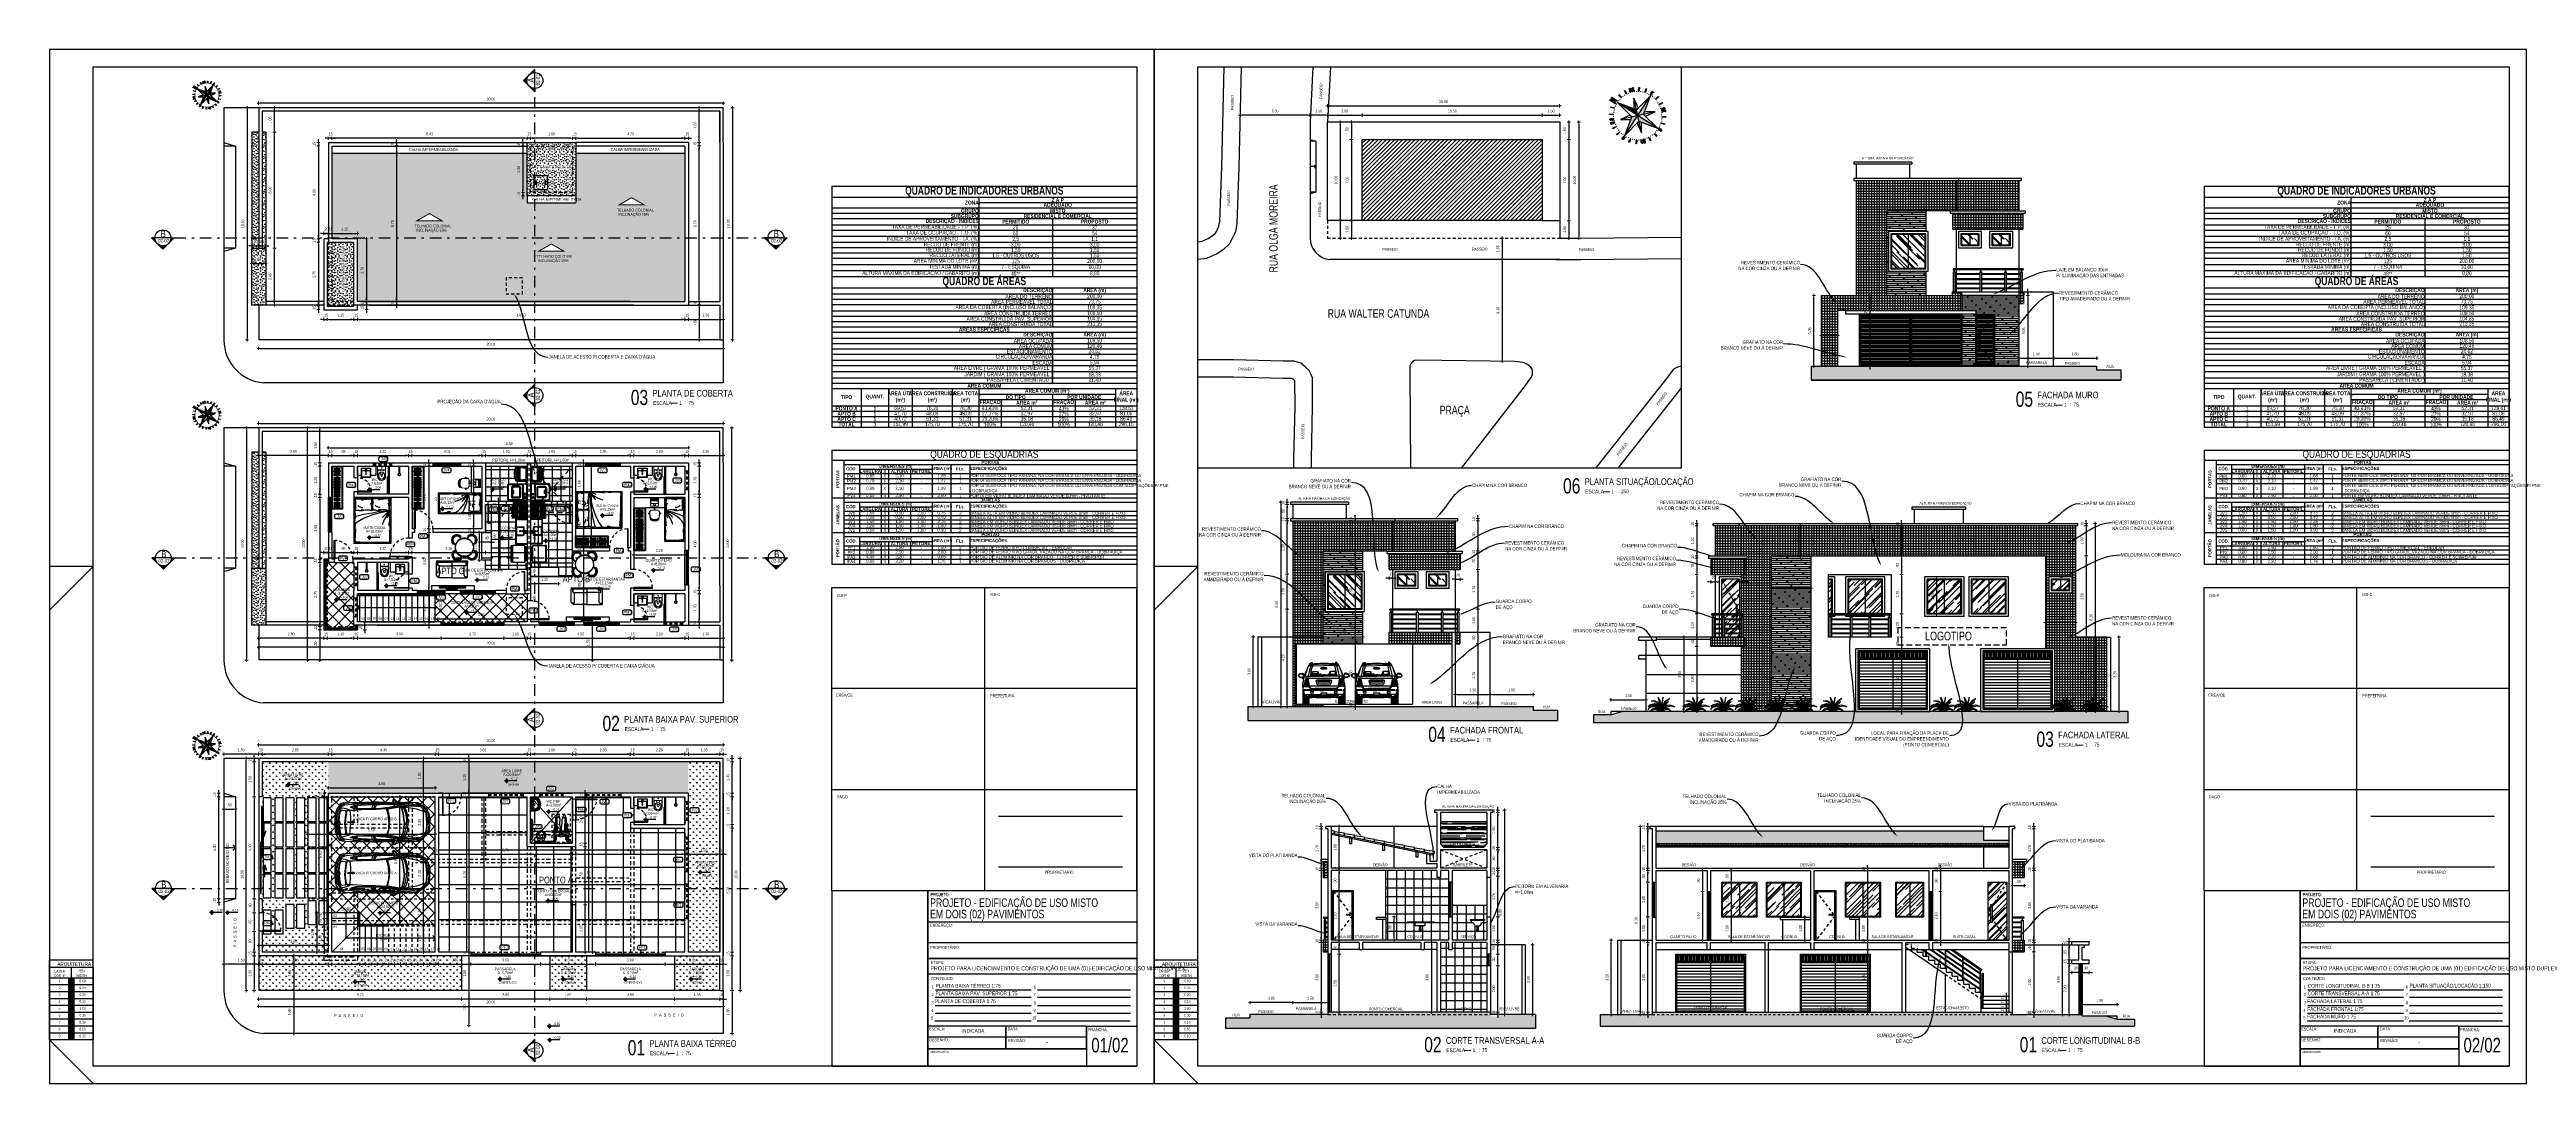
# Model space of a CAD drawing. Extents: x 425 to 531, y 796 to 840.
import ezdxf
from ezdxf import colors
from ezdxf.entities.mleader import LeaderData, LeaderLine
from ezdxf.enums import TextEntityAlignment as Align
from ezdxf.math import Vec2, Vec3

# ---------------------------------------------------------------- set-up
doc = ezdxf.new("R2010")
doc.units = 0
doc.header["$MEASUREMENT"] = 0
doc.header["$PDSIZE"] = -5
for name, pattern in [('CONTINU', [0]), ('DASHDOT', [1, 0.5, -0.25, 0, -0.25]), ('DASHED2', [0.375, 0.25, -0.125]), ('HIDDEN', [0.375, 0.25, -0.125]), ('HIDDEN2', [0.1875, 0.125, -0.0625])]:
    doc.linetypes.add(name, pattern=pattern)
doc.layers.get('0').update_dxf_attribs({"linetype": 'CONTINUOUS'})
doc.layers.get('Defpoints').update_dxf_attribs({"linetype": 'CONTINUOUS'})
for name, color, linetype in [('003', 3, 'CONTINUOUS'), ('01', 4, 'CONTINUOUS'), ('02', 8, 'CONTINUOUS'), ('1', 7, 'CONTINUOUS'), ('A-PEN-B', 5, 'CONTINUOUS'), ('AR-MOB', 252, 'CONTINUOUS'), ('AR-PIS', 1, 'CONTINUOUS'), ('AR-TXT', 1, 'CONTINUOUS'), ('Arq-mobiliário', 1, 'CONTINUOUS'), ('Arq-projeção', 253, 'HIDDEN2'), ('ARREDI_attrezzature', 175, 'CONTINUOUS'), ('BANHO_COZINHA', 7, 'CONTINUOUS'), ('COTA', 7, 'CONTINUOUS'), ('DIVERSOS', 1, 'CONTINUOUS'), ('E-hatch', 8, 'CONTINUOUS'), ('E-pen-y', 2, 'CONTINUOUS'), ('E-txt-g', 3, 'CONTINUOUS'), ('E-TXT-Y', 2, 'CONTINUOUS'), ('ESQUADRIA', 3, 'CONTINUOUS'), ('Indic_Corte_Vista', 2, 'CONTINUOUS'), ('LAYER4', 7, 'CONTINUOUS'), ('LAYER5', 8, 'CONTINUOUS'), ('LAYER7', 4, 'CONTINUOUS'), ('MOB', 251, 'CONTINUOUS'), ('MOVEIS', 7, 'CONTINUOUS'), ('MÓVEIS', 233, 'CONTINUOUS'), ('PLANTAS', 8, 'CONTINUOUS'), ('portas', 4, 'CONTINUOUS'), ("PRANCHA - PROJETU'S", 7, 'CONTINUOUS'), ('TEXTO', 4, 'CONTINUOUS'), ('TXT', 2, 'CONTINUOUS'), ('VIGA H20', 2, 'CONTINUOUS')]:
    doc.layers.add(name, color=color, linetype=linetype)
for name, color, linetype, lineweight in [('Arq-mobiliario', 33, 'CONTINUOUS', 9), ('E-Lay-9', 9, 'CONTINUOUS', 9), ('E-Pen-C', 4, 'CONTINUOUS', 15), ('E-Pen-G', 3, 'CONTINUOUS', 30), ('E-Txt-W', 7, 'CONTINUOUS', 20)]:
    doc.layers.add(name, color=color, linetype=linetype, lineweight=lineweight)
doc.styles.add('F2', font='swisscl.ttf')
doc.styles.add('REG60', font='romans.shx', dxfattribs={"width": 0.8, "height": 0.15})
doc.styles.add('REG80', font='romans.shx', dxfattribs={"width": 0.8, "height": 0.2})
doc.dimstyles.new('DIMENSION-1', dxfattribs={"dimtxt": 0.11, "dimasz": 0.07, "dimexe": 1, "dimexo": 0, "dimgap": 0.12, "dimtad": 1, "dimzin": 7, "dimdsep": 46, "dimtxsty": 'F2', "dimblk1": 'TRACO', "dimblk2": 'TRACO', "dimsah": 1, "dimcen": 1, "dimse1": 1, "dimse2": 1, "dimclrd": 256, "dimclre": 256, "dimclrt": 6, "dimadec": 0, "dimazin": 0, "dimtfac": 1, "dimtix": 1, "dimtmove": 2, "dimatfit": 3, "dimldrblk": 'TRACO', "dimfxl": 1, "dimtolj": 1, "dimtzin": 0, "dimarcsym": 0})
pattern_1 = [(45, (-135.07313, -15.91917), (0.29698485, 0.7919596), [5.25, -0.7, 1.75, -0.35]), (45, (-134.8677, -15.46626), (-0.57664558, 0.08167083), [1.05, -0.1155, 2.1, -0.2625]), (45, (-135.15975, -15.58506), (1.1211178, 1.45275088), [2.8, -0.49, 1.4, -0.35])]
pattern_2 = [(270, (-0.7339, -0.67375), (0.5, -8e-17), [0, -0.5]), (270, (-0.8139, -0.73375), (0.5, -8e-17), [0, -0.5]), (270, (-0.9339, -0.70875), (0.5, -8e-17), [0, -0.5]), (270, (-1.0489, -0.88375), (0.5, -8e-17), [0, -0.5]), (270, (-0.8689, -0.86875), (0.5, -8e-17), [0, -0.5]), (270, (-0.7489, -1.00375), (0.5, -8e-17), [0, -0.5]), (270, (-0.7139, -0.82875), (0.5, -8e-17), [0, -0.5]), (270, (-0.9189, -1.03875), (0.5, -8e-17), [0, -0.5]), (270, (-1.0789, -1.01375), (0.5, -8e-17), [0, -0.5]), (270, (-1.1539, -0.64375), (0.5, -8e-17), [0, -0.5]), (270, (-1.0539, -0.73375), (0.5, -8e-17), [0, -0.5]), (270, (-1.1489, -0.80375), (0.5, -8e-17), [0, -0.5]), (270, (-0.8289, -1.10875), (0.5, -8e-17), [0, -0.5]), (270, (-0.9539, -0.94875), (0.5, -8e-17), [0, -0.5]), (270, (-0.7889, -0.90875), (0.5, -8e-17), [0, -0.5]), (270, (-0.8339, -0.99375), (0.5, -8e-17), [0, -0.5]), (270, (-0.9689, -0.81375), (0.5, -8e-17), [0, -0.5]), (270, (-0.6989, -0.95375), (0.5, -8e-17), [0, -0.5]), (270, (-0.9939, -1.10875), (0.5, -8e-17), [0, -0.5]), (270, (-1.1439, -1.09375), (0.5, -8e-17), [0, -0.5]), (345.9638, (-0.88388, -0.71875), (-1.500000273, 0.499999029), [0.0206155, -2.0409375]), (239.0362, (-0.77888, -0.80375), (1.000001242, 1.499999011), [0.029155, -2.886321]), (248.1986, (-0.89388, -0.94875), (-0.499999955, -1.5000001365), [0.026926, -2.6656565]), (59.0362, (-1.13388, -0.95375), (-1.000001242, -1.499999011), [0.029155, -2.886321]), (323.1301, (-1.06888, -0.79875), (1.499999959, -1.000000062), [0.025, -2.475]), (225, (-0.70888, -1.06375), (-2e-16, -0.50000015), [0.0282845, -0.6788225]), (11.3099, (-1.01888, -1.02875), (2.000000376, 0.499998816), [0.025495, -2.5240145]), (233.1301, (-0.99888, -0.65875), (-1.000000062, -1.499999959), [0.025, -2.475]), (225, (-0.68388, -0.71875), (-2e-16, -0.50000015), [0.021213, -0.6858935])]
pattern_3 = [(180, (146.12021, 91.36676), (-1e-17, -0.1125), []), (270, (146.12021, 91.36676), (0.1125, -1e-17), [])]
pattern_4 = [(45, (58.53054, 29.9807), (0.29698485, 0.7919596), [5.25, -0.7, 1.75, -0.35]), (45, (58.73596, 30.4336), (-0.57664558, 0.08167083), [1.05, -0.1155, 2.1, -0.2625]), (45, (58.44392, 30.31482), (1.1211178, 1.45275088), [2.8, -0.49, 1.4, -0.35])]
pattern_5 = [(180, (-0.29994, 0.1), (-1e-17, -0.1125), []), (270, (-0.29994, 0.1), (0.1125, -1e-17), [])]
pattern_6 = [(90, (-1.18764, 0.18993), (-0.375, 6e-17), []), (180, (-1.18764, 0.18993), (-6e-17, -0.375), [])]
pattern_7 = [(90, (0, 57.30681), (-0.141421356, 0.141421356), [0.0375, -0.245342713]), (45, (0, 57.30681), (-0.141421356, 0.141421356), [0.0375, -0.1625]), (135, (0, 57.30681), (-0.141421356, -0.141421356), [0.0375, -0.1625])]
pattern_8 = [(90, (0, 57.3068), (-0.75, 1e-16), []), (180, (0, 57.3068), (-1e-16, -0.75), [])]
pattern_9 = [(90, (-255.0918, -8.078), (-0.375, 6e-17), []), (180, (-255.0918, -8.078), (-6e-17, -0.375), [])]
pattern_10 = [(270, (0.435, -0.045), (0.5, -8e-17), [0, -0.5]), (270, (0.355, -0.105), (0.5, -8e-17), [0, -0.5]), (270, (0.235, -0.08), (0.5, -8e-17), [0, -0.5]), (270, (0.12, -0.255), (0.5, -8e-17), [0, -0.5]), (270, (0.3, -0.24), (0.5, -8e-17), [0, -0.5]), (270, (0.42, -0.375), (0.5, -8e-17), [0, -0.5]), (270, (0.455, -0.2), (0.5, -8e-17), [0, -0.5]), (270, (0.25, -0.41), (0.5, -8e-17), [0, -0.5]), (270, (0.09, -0.385), (0.5, -8e-17), [0, -0.5]), (270, (0.015, -0.015), (0.5, -8e-17), [0, -0.5]), (270, (0.115, -0.105), (0.5, -8e-17), [0, -0.5]), (270, (0.02, -0.175), (0.5, -8e-17), [0, -0.5]), (270, (0.34, -0.48), (0.5, -8e-17), [0, -0.5]), (270, (0.215, -0.32), (0.5, -8e-17), [0, -0.5]), (270, (0.38, -0.28), (0.5, -8e-17), [0, -0.5]), (270, (0.335, -0.365), (0.5, -8e-17), [0, -0.5]), (270, (0.2, -0.185), (0.5, -8e-17), [0, -0.5]), (270, (0.47, -0.325), (0.5, -8e-17), [0, -0.5]), (270, (0.175, -0.48), (0.5, -8e-17), [0, -0.5]), (270, (0.025, -0.465), (0.5, -8e-17), [0, -0.5]), (345.9638, (0.285, -0.09), (-1.500000273, 0.499999029), [0.0206155, -2.0409375]), (239.0362, (0.39, -0.175), (1.000001242, 1.499999011), [0.029155, -2.886321]), (248.1986, (0.275, -0.32), (-0.499999955, -1.5000001365), [0.026926, -2.6656565]), (59.0362, (0.035, -0.325), (-1.000001242, -1.499999011), [0.029155, -2.886321]), (323.1301, (0.1, -0.17), (1.499999959, -1.000000062), [0.025, -2.475]), (225, (0.46, -0.435), (-2e-16, -0.50000015), [0.0282845, -0.6788225]), (11.3099, (0.15, -0.4), (2.000000376, 0.499998816), [0.025495, -2.5240145]), (233.1301, (0.17, -0.03), (-1.000000062, -1.499999959), [0.025, -2.475]), (225, (0.485, -0.09), (-2e-16, -0.50000015), [0.021213, -0.6858935])]

# ---------------------------------------------------------------- blocks, each defined once
blk = doc.blocks.new('IND_DES')
at = {"layer": 'E-Txt-W', "color": 7}
blk.add_line((0.027, -0.243), (0.198, -0.243), dxfattribs=at)
at = {"layer": 'E-txt-g', "color": 7, "style": 'F2'}
for s, p in [('ESCALA', (-0.446, -0.286)), ('1', (0.243, -0.286)), (':', (0.399, -0.271))]:
    blk.add_text(s, height=0.1, dxfattribs=at).set_placement(p)
blk.add_attdef('ESCALA', (0.49, -0.281), '', height=0.1, dxfattribs=at)
at = {"layer": 'E-Txt-W', "color": 6, "style": 'F2'}
blk.add_attdef('00', text='', height=0.4, dxfattribs=at).set_placement((-0.708, -0.288), align=Align.CENTER)
at = {"layer": 'E-TXT-Y', "color": 7, "style": 'F2'}
for tag, p in [('DESENHO', (-0.458, -0.066)), ('PROJETO', (-0.456, 0.183))]:
    blk.add_attdef(tag, p, '', height=0.175, dxfattribs=at)
blk = doc.blocks.new('A$C52F82244')
at = {"layer": 'LAYER5'}
blk.add_hatch(color=2, dxfattribs=at).paths.add_polyline_path([(0.5, 0.85), (0, 0.35), (0.15, 0.35, -1), (0.85, 0.35), (1, 0.35)])
at = {"layer": 'LAYER4', "color": 2}
blk.add_line((0.15, 0.35), (0.85, 0.35), dxfattribs=at)
at = {"layer": 'LAYER7', "color": 2}
for p, q in [((0.5, 0.85), (0, 0.35)), ((0.15, 0.35), (0, 0.35)), ((0.5, 0.85), (1, 0.35)), ((0.85, 0.35), (1, 0.35))]:
    blk.add_line(p, q, dxfattribs=at)
blk.add_circle((0.5, 0.35), 0.35, dxfattribs=at)
blk = doc.blocks.new('Seta')
at = {"const_width": 2}
blk.add_lwpolyline([(10, 15), (10, 26), (25, 0), (10, -26), (10, -15), (10, -15), (10, 15)], close=True, dxfattribs=at)
blk = doc.blocks.new('TXT-AMB75')
at = {"layer": 'E-txt-g', "style": 'REG80', "width": 0.8, "flags": 8}
blk.add_attdef('TXT', text='', height=0.2, dxfattribs=at).set_placement((0.01, 0.3), align=Align.CENTER)
at = {"layer": 'E-Txt-W', "style": 'REG60', "width": 0.8, "flags": 8}
blk.add_attdef('TXT', text='', height=0.15, dxfattribs=at).set_placement((0.01, 0.03), align=Align.CENTER)
blk = doc.blocks.new('TRACO')
at = {"layer": 'E-Pen-C'}
for p, q in [((-1, 0), (1, 0)), ((0, 1), (0, -1))]:
    blk.add_line(p, q, dxfattribs=at)
at = {"layer": 'E-Pen-G'}
blk.add_line((-0.4, -0.4), (0.4, 0.4), dxfattribs=at)
blk = doc.blocks.new('*D53')
at = {"color": 4, "linetype": 'Continuous', "lineweight": -2, "transparency": 16777216}
for p, q in [((446.98, 836.46), (446.91, 836.46)), ((447.2, 836.46), (447.05, 836.46)), ((447.27, 836.46), (447.34, 836.46))]:
    blk.add_line(p, q, dxfattribs=at)
at = {"layer": 'Defpoints', "color": 0, "linetype": 'CONTINU', "transparency": 16777216}
for p in [(447.05, 836.46), (447.05, 836.13), (447.2, 836.28)]:
    blk.add_point(p, dxfattribs=at)
at = {"color": 4, "linetype": 'CONTINU', "lineweight": -2, "transparency": 16777216, "xscale": 0.07, "yscale": 0.07, "zscale": 0.07}
blk.add_blockref('TRACO', (447.05, 836.46), dxfattribs=at)
at = {"color": 4, "linetype": 'CONTINU', "lineweight": -2, "transparency": 16777216, "xscale": 0.07, "yscale": 0.07, "zscale": 0.07, "rotation": 180}
blk.add_blockref('TRACO', (447.2, 836.46), dxfattribs=at)
at = {"color": 4, "linetype": 'CONTINU', "transparency": 16777216, "insert": (447.12, 836.65), "char_height": 0.12, "attachment_point": 5, "style": 'F2'}
blk.add_mtext('\\A1;.15', dxfattribs=at)
blk = doc.blocks.new('*D54')
at = {"color": 4, "linetype": 'Continuous', "lineweight": -2, "transparency": 16777216}
blk.add_line((446.98, 836.46), (445.32, 836.46), dxfattribs=at)
at = {"layer": 'Defpoints', "color": 0, "linetype": 'CONTINU', "transparency": 16777216}
for p in [(445.25, 836.46), (445.25, 836.13), (447.05, 836.13)]:
    blk.add_point(p, dxfattribs=at)
at = {"color": 4, "linetype": 'CONTINU', "lineweight": -2, "transparency": 16777216, "xscale": 0.07, "yscale": 0.07, "zscale": 0.07, "rotation": 180}
blk.add_blockref('TRACO', (445.25, 836.46), dxfattribs=at)
at = {"color": 4, "linetype": 'CONTINU', "lineweight": -2, "transparency": 16777216, "xscale": 0.07, "yscale": 0.07, "zscale": 0.07}
blk.add_blockref('TRACO', (447.05, 836.46), dxfattribs=at)
at = {"color": 4, "linetype": 'CONTINU', "transparency": 16777216, "insert": (446.15, 836.65), "char_height": 0.12, "attachment_point": 5, "style": 'F2'}
blk.add_mtext('\\A1;1.80', dxfattribs=at)
blk = doc.blocks.new('*D55')
at = {"color": 4, "linetype": 'Continuous', "lineweight": -2, "transparency": 16777216}
for p, q in [((445.03, 836.46), (444.96, 836.46)), ((445.25, 836.46), (445.1, 836.46)), ((445.32, 836.46), (445.39, 836.46))]:
    blk.add_line(p, q, dxfattribs=at)
at = {"layer": 'Defpoints', "color": 0, "linetype": 'CONTINU', "transparency": 16777216}
for p in [(445.1, 836.46), (445.1, 836.13), (445.25, 836.13)]:
    blk.add_point(p, dxfattribs=at)
at = {"color": 4, "linetype": 'CONTINU', "lineweight": -2, "transparency": 16777216, "xscale": 0.07, "yscale": 0.07, "zscale": 0.07}
blk.add_blockref('TRACO', (445.1, 836.46), dxfattribs=at)
at = {"color": 4, "linetype": 'CONTINU', "lineweight": -2, "transparency": 16777216, "xscale": 0.07, "yscale": 0.07, "zscale": 0.07, "rotation": 180}
blk.add_blockref('TRACO', (445.25, 836.46), dxfattribs=at)
at = {"color": 4, "linetype": 'CONTINU', "transparency": 16777216, "insert": (445.17, 836.65), "char_height": 0.12, "attachment_point": 5, "style": 'F2'}
blk.add_mtext('\\A1;.15', dxfattribs=at)
blk = doc.blocks.new('*D56')
at = {"color": 4, "linetype": 'Continuous', "lineweight": -2, "transparency": 16777216}
blk.add_line((445.03, 836.46), (436.76, 836.46), dxfattribs=at)
at = {"layer": 'Defpoints', "color": 0, "linetype": 'CONTINU', "transparency": 16777216}
for p in [(436.69, 836.46), (436.69, 836.13), (445.1, 836.13)]:
    blk.add_point(p, dxfattribs=at)
at = {"color": 4, "linetype": 'CONTINU', "lineweight": -2, "transparency": 16777216, "xscale": 0.07, "yscale": 0.07, "zscale": 0.07, "rotation": 180}
blk.add_blockref('TRACO', (436.69, 836.46), dxfattribs=at)
at = {"color": 4, "linetype": 'CONTINU', "lineweight": -2, "transparency": 16777216, "xscale": 0.07, "yscale": 0.07, "zscale": 0.07}
blk.add_blockref('TRACO', (445.1, 836.46), dxfattribs=at)
at = {"color": 4, "linetype": 'CONTINU', "transparency": 16777216, "insert": (440.9, 836.65), "char_height": 0.12, "attachment_point": 5, "style": 'F2'}
blk.add_mtext('\\A1;8.41', dxfattribs=at)
blk = doc.blocks.new('*D57')
at = {"color": 4, "linetype": 'Continuous', "lineweight": -2, "transparency": 16777216}
for p, q in [((436.47, 836.46), (436.4, 836.46)), ((436.69, 836.46), (436.54, 836.46)), ((436.76, 836.46), (436.83, 836.46))]:
    blk.add_line(p, q, dxfattribs=at)
at = {"layer": 'Defpoints', "color": 0, "linetype": 'CONTINU', "transparency": 16777216}
for p in [(436.54, 836.46), (436.54, 836.28), (436.69, 836.13)]:
    blk.add_point(p, dxfattribs=at)
at = {"color": 4, "linetype": 'CONTINU', "lineweight": -2, "transparency": 16777216, "xscale": 0.07, "yscale": 0.07, "zscale": 0.07}
blk.add_blockref('TRACO', (436.54, 836.46), dxfattribs=at)
at = {"color": 4, "linetype": 'CONTINU', "lineweight": -2, "transparency": 16777216, "xscale": 0.07, "yscale": 0.07, "zscale": 0.07, "rotation": 180}
blk.add_blockref('TRACO', (436.69, 836.46), dxfattribs=at)
at = {"color": 4, "linetype": 'CONTINU', "transparency": 16777216, "insert": (436.62, 836.65), "char_height": 0.12, "attachment_point": 5, "style": 'F2'}
blk.add_mtext('\\A1;.15', dxfattribs=at)
blk = doc.blocks.new('*D58')
at = {"color": 4, "linetype": 'Continuous', "lineweight": -2, "transparency": 16777216}
for p, q in [((436.11, 836.35), (436.11, 836.42)), ((436.11, 836.28), (436.11, 836.13)), ((436.11, 836.06), (436.11, 835.99))]:
    blk.add_line(p, q, dxfattribs=at)
at = {"layer": 'Defpoints', "color": 0, "linetype": 'CONTINU', "transparency": 16777216}
for p in [(436.11, 836.13), (436.54, 836.28), (436.69, 836.13)]:
    blk.add_point(p, dxfattribs=at)
at = {"color": 4, "linetype": 'CONTINU', "lineweight": -2, "transparency": 16777216, "xscale": 0.07, "yscale": 0.07, "zscale": 0.07}
for p, rotation in [((436.11, 836.28), 270), ((436.11, 836.13), 90)]:
    blk.add_blockref('TRACO', p, dxfattribs=dict(at, rotation=rotation))
at = {"color": 4, "linetype": 'CONTINU', "transparency": 16777216, "insert": (435.93, 836.2), "char_height": 0.12, "attachment_point": 5, "rotation": 90, "style": 'F2'}
blk.add_mtext('\\A1;.15', dxfattribs=at)
blk = doc.blocks.new('*D59')
at = {"color": 4, "linetype": 'Continuous', "lineweight": -2, "transparency": 16777216}
blk.add_line((436.11, 836.06), (436.11, 832.2), dxfattribs=at)
at = {"layer": 'Defpoints', "color": 0, "linetype": 'CONTINU', "transparency": 16777216}
for p in [(436.69, 836.13), (436.11, 832.13), (436.54, 832.13)]:
    blk.add_point(p, dxfattribs=at)
at = {"color": 4, "linetype": 'CONTINU', "lineweight": -2, "transparency": 16777216, "xscale": 0.07, "yscale": 0.07, "zscale": 0.07}
for p, rotation in [((436.11, 836.13), 90), ((436.11, 832.13), 270)]:
    blk.add_blockref('TRACO', p, dxfattribs=dict(at, rotation=rotation))
at = {"color": 4, "linetype": 'CONTINU', "transparency": 16777216, "insert": (435.93, 834.13), "char_height": 0.12, "attachment_point": 5, "rotation": 90, "style": 'F2'}
blk.add_mtext('\\A1;4.00', dxfattribs=at)
blk = doc.blocks.new('*D60')
at = {"color": 4, "linetype": 'Continuous', "lineweight": -2, "transparency": 16777216}
for p, q in [((436.11, 832.2), (436.11, 832.27)), ((436.11, 832.13), (436.11, 831.98)), ((436.11, 831.91), (436.11, 831.84))]:
    blk.add_line(p, q, dxfattribs=at)
at = {"layer": 'Defpoints', "color": 0, "linetype": 'CONTINU', "transparency": 16777216}
for p in [(436.11, 831.98), (436.54, 832.13), (436.54, 831.98)]:
    blk.add_point(p, dxfattribs=at)
at = {"color": 4, "linetype": 'CONTINU', "lineweight": -2, "transparency": 16777216, "xscale": 0.07, "yscale": 0.07, "zscale": 0.07}
for p, rotation in [((436.11, 832.13), 270), ((436.11, 831.98), 90)]:
    blk.add_blockref('TRACO', p, dxfattribs=dict(at, rotation=rotation))
at = {"color": 4, "linetype": 'CONTINU', "transparency": 16777216, "insert": (435.93, 832.05), "char_height": 0.12, "attachment_point": 5, "rotation": 90, "style": 'F2'}
blk.add_mtext('\\A1;.15', dxfattribs=at)
blk = doc.blocks.new('*D61')
at = {"color": 4, "linetype": 'Continuous', "lineweight": -2, "transparency": 16777216}
blk.add_line((436.11, 831.91), (436.11, 829.3), dxfattribs=at)
at = {"layer": 'Defpoints', "color": 0, "linetype": 'CONTINU', "transparency": 16777216}
for p in [(436.54, 831.98), (436.11, 829.23), (436.49, 829.23)]:
    blk.add_point(p, dxfattribs=at)
at = {"color": 4, "linetype": 'CONTINU', "lineweight": -2, "transparency": 16777216, "xscale": 0.07, "yscale": 0.07, "zscale": 0.07}
for p, rotation in [((436.11, 831.98), 90), ((436.11, 829.23), 270)]:
    blk.add_blockref('TRACO', p, dxfattribs=dict(at, rotation=rotation))
at = {"color": 4, "linetype": 'CONTINU', "transparency": 16777216, "insert": (435.93, 830.6), "char_height": 0.12, "attachment_point": 5, "rotation": 90, "style": 'F2'}
blk.add_mtext('\\A1;2.75', dxfattribs=at)
blk = doc.blocks.new('*D62')
at = {"color": 4, "linetype": 'Continuous', "lineweight": -2, "transparency": 16777216}
for p, q in [((436.11, 829.3), (436.11, 829.37)), ((436.11, 829.23), (436.11, 829.08)), ((436.11, 829.01), (436.11, 828.94))]:
    blk.add_line(p, q, dxfattribs=at)
at = {"layer": 'Defpoints', "color": 0, "linetype": 'CONTINU', "transparency": 16777216}
for p in [(436.11, 829.08), (436.49, 829.23), (436.49, 829.08)]:
    blk.add_point(p, dxfattribs=at)
at = {"color": 4, "linetype": 'CONTINU', "lineweight": -2, "transparency": 16777216, "xscale": 0.07, "yscale": 0.07, "zscale": 0.07}
for p, rotation in [((436.11, 829.23), 270), ((436.11, 829.08), 90)]:
    blk.add_blockref('TRACO', p, dxfattribs=dict(at, rotation=rotation))
at = {"color": 4, "linetype": 'CONTINU', "transparency": 16777216, "insert": (435.93, 829.15), "char_height": 0.12, "attachment_point": 5, "rotation": 90, "style": 'F2'}
blk.add_mtext('\\A1;.15', dxfattribs=at)
blk = doc.blocks.new('*D63')
at = {"color": 4, "linetype": 'Continuous', "lineweight": -2, "transparency": 16777216}
for p, q in [((436.27, 828.66), (436.2, 828.66)), ((436.34, 828.66), (436.49, 828.66)), ((436.56, 828.66), (436.63, 828.66))]:
    blk.add_line(p, q, dxfattribs=at)
at = {"layer": 'Defpoints', "color": 0, "linetype": 'CONTINU', "transparency": 16777216}
for p in [(436.34, 829.08), (436.49, 829.23), (436.49, 828.66)]:
    blk.add_point(p, dxfattribs=at)
at = {"color": 4, "linetype": 'CONTINU', "lineweight": -2, "transparency": 16777216, "xscale": 0.07, "yscale": 0.07, "zscale": 0.07}
blk.add_blockref('TRACO', (436.34, 828.66), dxfattribs=at)
at = {"color": 4, "linetype": 'CONTINU', "lineweight": -2, "transparency": 16777216, "xscale": 0.07, "yscale": 0.07, "zscale": 0.07, "rotation": 180}
blk.add_blockref('TRACO', (436.49, 828.66), dxfattribs=at)
at = {"color": 4, "linetype": 'CONTINU', "transparency": 16777216, "insert": (436.42, 828.84), "char_height": 0.12, "attachment_point": 5, "style": 'F2'}
blk.add_mtext('\\A1;.15', dxfattribs=at)
blk = doc.blocks.new('*D64')
at = {"color": 4, "linetype": 'Continuous', "lineweight": -2, "transparency": 16777216}
blk.add_line((436.56, 828.66), (437.57, 828.66), dxfattribs=at)
at = {"layer": 'Defpoints', "color": 0, "linetype": 'CONTINU', "transparency": 16777216}
for p in [(436.49, 829.23), (437.64, 829.23), (437.64, 828.66)]:
    blk.add_point(p, dxfattribs=at)
at = {"color": 4, "linetype": 'CONTINU', "lineweight": -2, "transparency": 16777216, "xscale": 0.07, "yscale": 0.07, "zscale": 0.07, "rotation": 180}
blk.add_blockref('TRACO', (436.49, 828.66), dxfattribs=at)
at = {"color": 4, "linetype": 'CONTINU', "lineweight": -2, "transparency": 16777216, "xscale": 0.07, "yscale": 0.07, "zscale": 0.07}
blk.add_blockref('TRACO', (437.64, 828.66), dxfattribs=at)
at = {"color": 4, "linetype": 'CONTINU', "transparency": 16777216, "insert": (437.07, 828.84), "char_height": 0.12, "attachment_point": 5, "style": 'F2'}
blk.add_mtext('\\A1;1.15', dxfattribs=at)
blk = doc.blocks.new('*D65')
at = {"color": 4, "linetype": 'Continuous', "lineweight": -2, "transparency": 16777216}
for p, q in [((437.57, 828.66), (437.5, 828.66)), ((437.64, 828.66), (437.79, 828.66)), ((437.86, 828.66), (437.93, 828.66))]:
    blk.add_line(p, q, dxfattribs=at)
at = {"layer": 'Defpoints', "color": 0, "linetype": 'CONTINU', "transparency": 16777216}
for p in [(437.64, 829.23), (437.79, 829.08), (437.79, 828.66)]:
    blk.add_point(p, dxfattribs=at)
at = {"color": 4, "linetype": 'CONTINU', "lineweight": -2, "transparency": 16777216, "xscale": 0.07, "yscale": 0.07, "zscale": 0.07}
blk.add_blockref('TRACO', (437.64, 828.66), dxfattribs=at)
at = {"color": 4, "linetype": 'CONTINU', "lineweight": -2, "transparency": 16777216, "xscale": 0.07, "yscale": 0.07, "zscale": 0.07, "rotation": 180}
blk.add_blockref('TRACO', (437.79, 828.66), dxfattribs=at)
at = {"color": 4, "linetype": 'CONTINU', "transparency": 16777216, "insert": (437.72, 828.84), "char_height": 0.12, "attachment_point": 5, "style": 'F2'}
blk.add_mtext('\\A1;.15', dxfattribs=at)
blk = doc.blocks.new('*D66')
at = {"color": 4, "linetype": 'Continuous', "lineweight": -2, "transparency": 16777216}
blk.add_line((452.51, 829.5), (452.51, 836.06), dxfattribs=at)
at = {"layer": 'Defpoints', "color": 0, "linetype": 'CONTINU', "transparency": 16777216}
for p in [(451.89, 836.13), (452.51, 836.13), (451.89, 829.43)]:
    blk.add_point(p, dxfattribs=at)
at = {"color": 4, "linetype": 'CONTINU', "lineweight": -2, "transparency": 16777216, "xscale": 0.07, "yscale": 0.07, "zscale": 0.07}
for p, rotation in [((452.51, 836.13), 90), ((452.51, 829.43), 270)]:
    blk.add_blockref('TRACO', p, dxfattribs=dict(at, rotation=rotation))
at = {"color": 4, "linetype": 'CONTINU', "transparency": 16777216, "insert": (452.33, 832.78), "char_height": 0.12, "attachment_point": 5, "rotation": 90, "style": 'F2'}
blk.add_mtext('\\A1;6.70', dxfattribs=at)
blk = doc.blocks.new('*D67')
at = {"color": 4, "linetype": 'Continuous', "lineweight": -2, "transparency": 16777216}
for p, q in [((444.92, 836.35), (444.92, 836.42)), ((444.92, 836.28), (444.92, 836.13)), ((444.92, 836.06), (444.92, 835.99))]:
    blk.add_line(p, q, dxfattribs=at)
at = {"layer": 'Defpoints', "color": 0, "linetype": 'CONTINU', "transparency": 16777216}
for p in [(444.92, 836.13), (445.1, 836.28), (445.1, 836.13)]:
    blk.add_point(p, dxfattribs=at)
at = {"color": 4, "linetype": 'CONTINU', "lineweight": -2, "transparency": 16777216, "xscale": 0.07, "yscale": 0.07, "zscale": 0.07}
for p, rotation in [((444.92, 836.28), 270), ((444.92, 836.13), 90)]:
    blk.add_blockref('TRACO', p, dxfattribs=dict(at, rotation=rotation))
at = {"color": 4, "linetype": 'CONTINU', "transparency": 16777216, "insert": (444.73, 836.2), "char_height": 0.12, "attachment_point": 5, "rotation": 90, "style": 'F2'}
blk.add_mtext('\\A1;.15', dxfattribs=at)
blk = doc.blocks.new('*D68')
at = {"color": 4, "linetype": 'Continuous', "lineweight": -2, "transparency": 16777216}
blk.add_line((444.92, 836.06), (444.92, 834.2), dxfattribs=at)
at = {"layer": 'Defpoints', "color": 0, "linetype": 'CONTINU', "transparency": 16777216}
for p in [(445.1, 836.13), (444.92, 834.13), (445.25, 834.13)]:
    blk.add_point(p, dxfattribs=at)
at = {"color": 4, "linetype": 'CONTINU', "lineweight": -2, "transparency": 16777216, "xscale": 0.07, "yscale": 0.07, "zscale": 0.07}
for p, rotation in [((444.92, 836.13), 90), ((444.92, 834.13), 270)]:
    blk.add_blockref('TRACO', p, dxfattribs=dict(at, rotation=rotation))
at = {"color": 4, "linetype": 'CONTINU', "transparency": 16777216, "insert": (444.73, 835.13), "char_height": 0.12, "attachment_point": 5, "rotation": 90, "style": 'F2'}
blk.add_mtext('\\A1;2.00', dxfattribs=at)
blk = doc.blocks.new('*D69')
at = {"color": 4, "linetype": 'Continuous', "lineweight": -2, "transparency": 16777216}
for p, q in [((444.92, 834.2), (444.92, 834.27)), ((444.92, 834.13), (444.92, 833.98)), ((444.92, 833.91), (444.92, 833.84))]:
    blk.add_line(p, q, dxfattribs=at)
at = {"layer": 'Defpoints', "color": 0, "linetype": 'CONTINU', "transparency": 16777216}
for p in [(444.92, 833.98), (445.16, 833.98), (445.25, 834.13)]:
    blk.add_point(p, dxfattribs=at)
at = {"color": 4, "linetype": 'CONTINU', "lineweight": -2, "transparency": 16777216, "xscale": 0.07, "yscale": 0.07, "zscale": 0.07}
for p, rotation in [((444.92, 834.13), 270), ((444.92, 833.98), 90)]:
    blk.add_blockref('TRACO', p, dxfattribs=dict(at, rotation=rotation))
at = {"color": 4, "linetype": 'CONTINU', "transparency": 16777216, "insert": (444.73, 834.05), "char_height": 0.12, "attachment_point": 5, "rotation": 90, "style": 'F2'}
blk.add_mtext('\\A1;.15', dxfattribs=at)
blk = doc.blocks.new('*D70')
at = {"color": 4, "linetype": 'Continuous', "lineweight": -2, "transparency": 16777216}
blk.add_line((436.76, 832.36), (437.72, 832.36), dxfattribs=at)
at = {"layer": 'Defpoints', "color": 0, "linetype": 'CONTINU', "transparency": 16777216}
for p in [(436.69, 832.13), (437.79, 832.36), (437.79, 832.13)]:
    blk.add_point(p, dxfattribs=at)
at = {"color": 4, "linetype": 'CONTINU', "lineweight": -2, "transparency": 16777216, "xscale": 0.07, "yscale": 0.07, "zscale": 0.07, "rotation": 180}
blk.add_blockref('TRACO', (436.69, 832.36), dxfattribs=at)
at = {"color": 4, "linetype": 'CONTINU', "lineweight": -2, "transparency": 16777216, "xscale": 0.07, "yscale": 0.07, "zscale": 0.07}
blk.add_blockref('TRACO', (437.79, 832.36), dxfattribs=at)
at = {"color": 4, "linetype": 'CONTINU', "transparency": 16777216, "insert": (437.24, 832.55), "char_height": 0.12, "attachment_point": 5, "style": 'F2'}
blk.add_mtext('\\A1;1.10', dxfattribs=at)
blk = doc.blocks.new('*D71')
at = {"color": 4, "linetype": 'Continuous', "lineweight": -2, "transparency": 16777216}
blk.add_line((438.19, 832.06), (438.19, 829.5), dxfattribs=at)
at = {"layer": 'Defpoints', "color": 0, "linetype": 'CONTINU', "transparency": 16777216}
for p in [(437.79, 832.13), (437.79, 829.43), (438.19, 829.43)]:
    blk.add_point(p, dxfattribs=at)
at = {"color": 4, "linetype": 'CONTINU', "lineweight": -2, "transparency": 16777216, "xscale": 0.07, "yscale": 0.07, "zscale": 0.07}
for p, rotation in [((438.19, 832.13), 90), ((438.19, 829.43), 270)]:
    blk.add_blockref('TRACO', p, dxfattribs=dict(at, rotation=rotation))
at = {"color": 4, "linetype": 'CONTINU', "transparency": 16777216, "insert": (438, 830.78), "char_height": 0.12, "attachment_point": 5, "rotation": 90, "style": 'F2'}
blk.add_mtext('\\A1;2.70', dxfattribs=at)
blk = doc.blocks.new('*D72')
at = {"color": 4, "linetype": 'Continuous', "lineweight": -2, "transparency": 16777216}
blk.add_line((500.1, 801.98), (500.1, 802.84), dxfattribs=at)
at = {"layer": 'Defpoints', "color": 0, "linetype": 'CONTINU', "transparency": 16777216}
for p in [(499.14, 802.91), (499.14, 801.91), (500.1, 802.91)]:
    blk.add_point(p, dxfattribs=at)
at = {"color": 4, "linetype": 'CONTINU', "lineweight": -2, "transparency": 16777216, "xscale": 0.07, "yscale": 0.07, "zscale": 0.07}
for p, rotation in [((500.1, 802.91), 90), ((500.1, 801.91), 270)]:
    blk.add_blockref('TRACO', p, dxfattribs=dict(at, rotation=rotation))
at = {"color": 4, "linetype": 'CONTINU', "transparency": 16777216, "insert": (499.92, 802.41), "char_height": 0.12, "attachment_point": 5, "rotation": 90, "style": 'F2'}
blk.add_mtext('\\A1;1.00', dxfattribs=at)
blk = doc.blocks.new('*D73')
at = {"color": 4, "linetype": 'Continuous', "lineweight": -2, "transparency": 16777216}
for p, q in [((502.81, 805.08), (502.81, 805.15)), ((502.81, 805.01), (502.81, 804.91)), ((502.81, 804.84), (502.81, 804.77))]:
    blk.add_line(p, q, dxfattribs=at)
at = {"layer": 'Defpoints', "color": 0, "linetype": 'CONTINU', "transparency": 16777216}
for p in [(502.81, 804.91), (502.92, 805.01), (502.92, 804.91)]:
    blk.add_point(p, dxfattribs=at)
at = {"color": 4, "linetype": 'CONTINU', "lineweight": -2, "transparency": 16777216, "xscale": 0.07, "yscale": 0.07, "zscale": 0.07}
for p, rotation in [((502.81, 805.01), 270), ((502.81, 804.91), 90)]:
    blk.add_blockref('TRACO', p, dxfattribs=dict(at, rotation=rotation))
at = {"color": 4, "linetype": 'CONTINU', "transparency": 16777216, "insert": (502.63, 804.96), "char_height": 0.12, "attachment_point": 5, "rotation": 90, "style": 'F2'}
blk.add_mtext('\\A1;.10', dxfattribs=at)
blk = doc.blocks.new('*D74')
at = {"color": 4, "linetype": 'Continuous', "lineweight": -2, "transparency": 16777216}
blk.add_line((502.81, 804.84), (502.81, 802.98), dxfattribs=at)
at = {"layer": 'Defpoints', "color": 0, "linetype": 'CONTINU', "transparency": 16777216}
for p in [(502.92, 804.91), (501.86, 802.91), (502.81, 802.91)]:
    blk.add_point(p, dxfattribs=at)
at = {"color": 4, "linetype": 'CONTINU', "lineweight": -2, "transparency": 16777216, "xscale": 0.07, "yscale": 0.07, "zscale": 0.07}
for p, rotation in [((502.81, 804.91), 90), ((502.81, 802.91), 270)]:
    blk.add_blockref('TRACO', p, dxfattribs=dict(at, rotation=rotation))
at = {"color": 4, "linetype": 'CONTINU', "transparency": 16777216, "insert": (502.63, 803.91), "char_height": 0.12, "attachment_point": 5, "rotation": 90, "style": 'F2'}
blk.add_mtext('\\A1;2.00', dxfattribs=at)
blk = doc.blocks.new('*D75')
at = {"color": 4, "linetype": 'Continuous', "lineweight": -2, "transparency": 16777216}
blk.add_line((502.81, 802.84), (502.81, 801.98), dxfattribs=at)
at = {"layer": 'Defpoints', "color": 0, "linetype": 'CONTINU', "transparency": 16777216}
for p in [(501.86, 802.91), (502.29, 801.91), (502.81, 801.91)]:
    blk.add_point(p, dxfattribs=at)
at = {"color": 4, "linetype": 'CONTINU', "lineweight": -2, "transparency": 16777216, "xscale": 0.07, "yscale": 0.07, "zscale": 0.07}
for p, rotation in [((502.81, 802.91), 90), ((502.81, 801.91), 270)]:
    blk.add_blockref('TRACO', p, dxfattribs=dict(at, rotation=rotation))
at = {"color": 4, "linetype": 'CONTINU', "transparency": 16777216, "insert": (502.63, 802.41), "char_height": 0.12, "attachment_point": 5, "rotation": 90, "style": 'F2'}
blk.add_mtext('\\A1;1.00', dxfattribs=at)
blk = doc.blocks.new('*D76')
at = {"color": 4, "linetype": 'Continuous', "lineweight": -2, "transparency": 16777216}
for p, q in [((502.81, 801.98), (502.81, 802.05)), ((502.81, 801.91), (502.81, 801.81)), ((502.81, 801.74), (502.81, 801.67))]:
    blk.add_line(p, q, dxfattribs=at)
at = {"layer": 'Defpoints', "color": 0, "linetype": 'CONTINU', "transparency": 16777216}
for p in [(502.29, 801.91), (502.81, 801.81), (503.02, 801.81)]:
    blk.add_point(p, dxfattribs=at)
at = {"color": 4, "linetype": 'CONTINU', "lineweight": -2, "transparency": 16777216, "xscale": 0.07, "yscale": 0.07, "zscale": 0.07}
for p, rotation in [((502.81, 801.91), 270), ((502.81, 801.81), 90)]:
    blk.add_blockref('TRACO', p, dxfattribs=dict(at, rotation=rotation))
at = {"color": 4, "linetype": 'CONTINU', "transparency": 16777216, "insert": (502.63, 801.86), "char_height": 0.12, "attachment_point": 5, "rotation": 90, "style": 'F2'}
blk.add_mtext('\\A1;.10', dxfattribs=at)
blk = doc.blocks.new('*D77')
at = {"color": 4, "linetype": 'Continuous', "lineweight": -2, "transparency": 16777216}
blk.add_line((502.81, 801.74), (502.81, 798.88), dxfattribs=at)
at = {"layer": 'Defpoints', "color": 0, "linetype": 'CONTINU', "transparency": 16777216}
for p in [(503.02, 801.81), (502.81, 798.81), (504.3, 798.81)]:
    blk.add_point(p, dxfattribs=at)
at = {"color": 4, "linetype": 'CONTINU', "lineweight": -2, "transparency": 16777216, "xscale": 0.07, "yscale": 0.07, "zscale": 0.07}
for p, rotation in [((502.81, 801.81), 90), ((502.81, 798.81), 270)]:
    blk.add_blockref('TRACO', p, dxfattribs=dict(at, rotation=rotation))
at = {"color": 4, "linetype": 'CONTINU', "transparency": 16777216, "insert": (502.63, 800.31), "char_height": 0.12, "attachment_point": 5, "rotation": 90, "style": 'F2'}
blk.add_mtext('\\A1;3.00', dxfattribs=at)
blk = doc.blocks.new('*D78')
at = {"color": 4, "linetype": 'Continuous', "lineweight": -2, "transparency": 16777216}
for p, q in [((508.79, 799.05), (508.79, 799.12)), ((508.79, 798.81), (508.79, 798.98)), ((508.79, 798.74), (508.79, 798.67))]:
    blk.add_line(p, q, dxfattribs=at)
at = {"layer": 'Defpoints', "color": 0, "linetype": 'CONTINU', "transparency": 16777216}
for p in [(508.79, 798.98), (508.9, 798.98), (508.9, 798.81)]:
    blk.add_point(p, dxfattribs=at)
at = {"color": 4, "linetype": 'CONTINU', "lineweight": -2, "transparency": 16777216, "xscale": 0.07, "yscale": 0.07, "zscale": 0.07}
for p, rotation in [((508.79, 798.98), 270), ((508.79, 798.81), 90)]:
    blk.add_blockref('TRACO', p, dxfattribs=dict(at, rotation=rotation))
at = {"color": 4, "linetype": 'CONTINU', "transparency": 16777216, "insert": (508.61, 798.89), "char_height": 0.12, "attachment_point": 5, "rotation": 90, "style": 'F2'}
blk.add_mtext('\\A1;.17', dxfattribs=at)
blk = doc.blocks.new('*D79')
at = {"color": 4, "linetype": 'Continuous', "lineweight": -2, "transparency": 16777216}
for p, q in [((508.79, 799.22), (508.79, 799.29)), ((508.79, 798.98), (508.79, 799.15)), ((508.79, 798.91), (508.79, 798.84))]:
    blk.add_line(p, q, dxfattribs=at)
at = {"layer": 'Defpoints', "color": 0, "linetype": 'CONTINU', "transparency": 16777216}
for p in [(508.79, 799.15), (508.9, 799.15), (508.9, 798.98)]:
    blk.add_point(p, dxfattribs=at)
at = {"color": 4, "linetype": 'CONTINU', "lineweight": -2, "transparency": 16777216, "xscale": 0.07, "yscale": 0.07, "zscale": 0.07}
for p, rotation in [((508.79, 799.15), 270), ((508.79, 798.98), 90)]:
    blk.add_blockref('TRACO', p, dxfattribs=dict(at, rotation=rotation))
at = {"color": 4, "linetype": 'CONTINU', "transparency": 16777216, "insert": (508.61, 799.07), "char_height": 0.12, "attachment_point": 5, "rotation": 90, "style": 'F2'}
blk.add_mtext('\\A1;.17', dxfattribs=at)
blk = doc.blocks.new('*D80')
at = {"color": 4, "linetype": 'Continuous', "lineweight": -2, "transparency": 16777216}
for p, q in [((508.79, 799.39), (508.79, 799.46)), ((508.79, 799.15), (508.79, 799.32)), ((508.79, 799.08), (508.79, 799.01))]:
    blk.add_line(p, q, dxfattribs=at)
at = {"layer": 'Defpoints', "color": 0, "linetype": 'CONTINU', "transparency": 16777216}
for p in [(508.79, 799.32), (508.9, 799.32), (508.9, 799.15)]:
    blk.add_point(p, dxfattribs=at)
at = {"color": 4, "linetype": 'CONTINU', "lineweight": -2, "transparency": 16777216, "xscale": 0.07, "yscale": 0.07, "zscale": 0.07}
for p, rotation in [((508.79, 799.32), 270), ((508.79, 799.15), 90)]:
    blk.add_blockref('TRACO', p, dxfattribs=dict(at, rotation=rotation))
at = {"color": 4, "linetype": 'CONTINU', "transparency": 16777216, "insert": (508.61, 799.24), "char_height": 0.12, "attachment_point": 5, "rotation": 90, "style": 'F2'}
blk.add_mtext('\\A1;.17', dxfattribs=at)
blk = doc.blocks.new('*D81')
at = {"color": 4, "linetype": 'Continuous', "lineweight": -2, "transparency": 16777216}
for p, q in [((508.79, 799.57), (508.79, 799.64)), ((508.79, 799.32), (508.79, 799.5)), ((508.79, 799.25), (508.79, 799.18))]:
    blk.add_line(p, q, dxfattribs=at)
at = {"layer": 'Defpoints', "color": 0, "linetype": 'CONTINU', "transparency": 16777216}
for p in [(508.79, 799.5), (508.9, 799.5), (508.9, 799.32)]:
    blk.add_point(p, dxfattribs=at)
at = {"color": 4, "linetype": 'CONTINU', "lineweight": -2, "transparency": 16777216, "xscale": 0.07, "yscale": 0.07, "zscale": 0.07}
for p, rotation in [((508.79, 799.5), 270), ((508.79, 799.32), 90)]:
    blk.add_blockref('TRACO', p, dxfattribs=dict(at, rotation=rotation))
at = {"color": 4, "linetype": 'CONTINU', "transparency": 16777216, "insert": (508.61, 799.41), "char_height": 0.12, "attachment_point": 5, "rotation": 90, "style": 'F2'}
blk.add_mtext('\\A1;.17', dxfattribs=at)
blk = doc.blocks.new('*D82')
at = {"color": 4, "linetype": 'Continuous', "lineweight": -2, "transparency": 16777216}
for p, q in [((509.96, 806.88), (509.96, 806.95)), ((509.96, 806.81), (509.96, 806.71)), ((509.96, 806.64), (509.96, 806.57))]:
    blk.add_line(p, q, dxfattribs=at)
at = {"layer": 'Defpoints', "color": 0, "linetype": 'CONTINU', "transparency": 16777216}
for p in [(509.15, 806.81), (509.15, 806.71), (509.96, 806.71)]:
    blk.add_point(p, dxfattribs=at)
at = {"color": 4, "linetype": 'CONTINU', "lineweight": -2, "transparency": 16777216, "xscale": 0.07, "yscale": 0.07, "zscale": 0.07}
for p, rotation in [((509.96, 806.81), 270), ((509.96, 806.71), 90)]:
    blk.add_blockref('TRACO', p, dxfattribs=dict(at, rotation=rotation))
at = {"color": 4, "linetype": 'CONTINU', "transparency": 16777216, "insert": (509.78, 806.76), "char_height": 0.12, "attachment_point": 5, "rotation": 90, "style": 'F2'}
blk.add_mtext('\\A1;.10', dxfattribs=at)
blk = doc.blocks.new('*D83')
at = {"color": 4, "linetype": 'Continuous', "lineweight": -2, "transparency": 16777216}
blk.add_line((509.96, 806.64), (509.96, 805.08), dxfattribs=at)
at = {"layer": 'Defpoints', "color": 0, "linetype": 'CONTINU', "transparency": 16777216}
for p in [(509.15, 806.71), (508.9, 805.01), (509.96, 805.01)]:
    blk.add_point(p, dxfattribs=at)
at = {"color": 4, "linetype": 'CONTINU', "lineweight": -2, "transparency": 16777216, "xscale": 0.07, "yscale": 0.07, "zscale": 0.07}
for p, rotation in [((509.96, 806.71), 90), ((509.96, 805.01), 270)]:
    blk.add_blockref('TRACO', p, dxfattribs=dict(at, rotation=rotation))
at = {"color": 4, "linetype": 'CONTINU', "transparency": 16777216, "insert": (509.78, 805.86), "char_height": 0.12, "attachment_point": 5, "rotation": 90, "style": 'F2'}
blk.add_mtext('\\A1;1.70', dxfattribs=at)
blk = doc.blocks.new('*D84')
at = {"color": 4, "linetype": 'Continuous', "lineweight": -2, "transparency": 16777216}
for p, q in [((509.96, 805.08), (509.96, 805.15)), ((509.96, 805.01), (509.96, 804.91)), ((509.96, 804.84), (509.96, 804.77))]:
    blk.add_line(p, q, dxfattribs=at)
at = {"layer": 'Defpoints', "color": 0, "linetype": 'CONTINU', "transparency": 16777216}
for p in [(508.9, 805.01), (508.9, 804.91), (509.96, 804.91)]:
    blk.add_point(p, dxfattribs=at)
at = {"color": 4, "linetype": 'CONTINU', "lineweight": -2, "transparency": 16777216, "xscale": 0.07, "yscale": 0.07, "zscale": 0.07}
for p, rotation in [((509.96, 805.01), 270), ((509.96, 804.91), 90)]:
    blk.add_blockref('TRACO', p, dxfattribs=dict(at, rotation=rotation))
at = {"color": 4, "linetype": 'CONTINU', "transparency": 16777216, "insert": (509.78, 804.96), "char_height": 0.12, "attachment_point": 5, "rotation": 90, "style": 'F2'}
blk.add_mtext('\\A1;.10', dxfattribs=at)
blk = doc.blocks.new('*D85')
at = {"color": 4, "linetype": 'Continuous', "lineweight": -2, "transparency": 16777216}
blk.add_line((509.96, 804.84), (509.96, 801.98), dxfattribs=at)
at = {"layer": 'Defpoints', "color": 0, "linetype": 'CONTINU', "transparency": 16777216}
for p in [(508.9, 804.91), (508.9, 801.91), (509.96, 801.91)]:
    blk.add_point(p, dxfattribs=at)
at = {"color": 4, "linetype": 'CONTINU', "lineweight": -2, "transparency": 16777216, "xscale": 0.07, "yscale": 0.07, "zscale": 0.07}
for p, rotation in [((509.96, 804.91), 90), ((509.96, 801.91), 270)]:
    blk.add_blockref('TRACO', p, dxfattribs=dict(at, rotation=rotation))
at = {"color": 4, "linetype": 'CONTINU', "transparency": 16777216, "insert": (509.78, 803.41), "char_height": 0.12, "attachment_point": 5, "rotation": 90, "style": 'F2'}
blk.add_mtext('\\A1;3.00', dxfattribs=at)
blk = doc.blocks.new('*D86')
at = {"color": 4, "linetype": 'Continuous', "lineweight": -2, "transparency": 16777216}
for p, q in [((509.96, 801.98), (509.96, 802.05)), ((509.96, 801.91), (509.96, 801.81)), ((509.96, 801.74), (509.96, 801.67))]:
    blk.add_line(p, q, dxfattribs=at)
at = {"layer": 'Defpoints', "color": 0, "linetype": 'CONTINU', "transparency": 16777216}
for p in [(508.9, 801.91), (508.9, 801.81), (509.96, 801.81)]:
    blk.add_point(p, dxfattribs=at)
at = {"color": 4, "linetype": 'CONTINU', "lineweight": -2, "transparency": 16777216, "xscale": 0.07, "yscale": 0.07, "zscale": 0.07}
for p, rotation in [((509.96, 801.91), 270), ((509.96, 801.81), 90)]:
    blk.add_blockref('TRACO', p, dxfattribs=dict(at, rotation=rotation))
at = {"color": 4, "linetype": 'CONTINU', "transparency": 16777216, "insert": (509.78, 801.86), "char_height": 0.12, "attachment_point": 5, "rotation": 90, "style": 'F2'}
blk.add_mtext('\\A1;.10', dxfattribs=at)
blk = doc.blocks.new('*D87')
at = {"color": 4, "linetype": 'Continuous', "lineweight": -2, "transparency": 16777216}
for p, q in [((509.96, 801.88), (509.96, 801.95)), ((509.96, 801.81), (509.96, 801.41)), ((509.96, 801.34), (509.96, 801.27))]:
    blk.add_line(p, q, dxfattribs=at)
at = {"layer": 'Defpoints', "color": 0, "linetype": 'CONTINU', "transparency": 16777216}
for p in [(508.9, 801.81), (509.05, 801.41), (509.96, 801.41)]:
    blk.add_point(p, dxfattribs=at)
at = {"color": 4, "linetype": 'CONTINU', "lineweight": -2, "transparency": 16777216, "xscale": 0.07, "yscale": 0.07, "zscale": 0.07}
for p, rotation in [((509.96, 801.81), 270), ((509.96, 801.41), 90)]:
    blk.add_blockref('TRACO', p, dxfattribs=dict(at, rotation=rotation))
at = {"color": 4, "linetype": 'CONTINU', "transparency": 16777216, "insert": (509.78, 801.61), "char_height": 0.12, "attachment_point": 5, "rotation": 90, "style": 'F2'}
blk.add_mtext('\\A1;.40', dxfattribs=at)
blk = doc.blocks.new('*D88')
at = {"color": 4, "linetype": 'Continuous', "lineweight": -2, "transparency": 16777216}
blk.add_line((509.96, 801.34), (509.96, 798.88), dxfattribs=at)
at = {"layer": 'Defpoints', "color": 0, "linetype": 'CONTINU', "transparency": 16777216}
for p in [(509.05, 801.41), (509.05, 798.81), (509.96, 798.81)]:
    blk.add_point(p, dxfattribs=at)
at = {"color": 4, "linetype": 'CONTINU', "lineweight": -2, "transparency": 16777216, "xscale": 0.07, "yscale": 0.07, "zscale": 0.07}
for p, rotation in [((509.96, 801.41), 90), ((509.96, 798.81), 270)]:
    blk.add_blockref('TRACO', p, dxfattribs=dict(at, rotation=rotation))
at = {"color": 4, "linetype": 'CONTINU', "transparency": 16777216, "insert": (509.78, 800.11), "char_height": 0.12, "attachment_point": 5, "rotation": 90, "style": 'F2'}
blk.add_mtext('\\A1;2.60', dxfattribs=at)
blk = doc.blocks.new('*D89')
at = {"color": 4, "linetype": 'Continuous', "lineweight": -2, "transparency": 16777216}
for p, q in [((509.96, 798.88), (509.96, 798.95)), ((509.96, 798.81), (509.96, 798.71)), ((509.96, 798.64), (509.96, 798.57))]:
    blk.add_line(p, q, dxfattribs=at)
at = {"layer": 'Defpoints', "color": 0, "linetype": 'CONTINU', "transparency": 16777216}
for p in [(509.05, 798.81), (509.05, 798.71), (509.96, 798.71)]:
    blk.add_point(p, dxfattribs=at)
at = {"color": 4, "linetype": 'CONTINU', "lineweight": -2, "transparency": 16777216, "xscale": 0.07, "yscale": 0.07, "zscale": 0.07}
for p, rotation in [((509.96, 798.81), 270), ((509.96, 798.71), 90)]:
    blk.add_blockref('TRACO', p, dxfattribs=dict(at, rotation=rotation))
at = {"color": 4, "linetype": 'CONTINU', "transparency": 16777216, "insert": (509.78, 798.76), "char_height": 0.12, "attachment_point": 5, "rotation": 90, "style": 'F2'}
blk.add_mtext('\\A1;.10', dxfattribs=at)
blk = doc.blocks.new('*D90')
at = {"color": 4, "linetype": 'Continuous', "lineweight": -2, "transparency": 16777216}
blk.add_line((511.2, 798.78), (511.2, 801.64), dxfattribs=at)
at = {"layer": 'Defpoints', "color": 0, "linetype": 'CONTINU', "transparency": 16777216}
for p in [(509.05, 801.71), (511.2, 801.71), (509.05, 798.71)]:
    blk.add_point(p, dxfattribs=at)
at = {"color": 4, "linetype": 'CONTINU', "lineweight": -2, "transparency": 16777216, "xscale": 0.07, "yscale": 0.07, "zscale": 0.07}
for p, rotation in [((511.2, 801.71), 90), ((511.2, 798.71), 270)]:
    blk.add_blockref('TRACO', p, dxfattribs=dict(at, rotation=rotation))
at = {"color": 4, "linetype": 'CONTINU', "transparency": 16777216, "insert": (511.02, 800.21), "char_height": 0.12, "attachment_point": 5, "rotation": 90, "style": 'F2'}
blk.add_mtext('\\A1;3.00', dxfattribs=at)
blk = doc.blocks.new('*D91')
at = {"color": 4, "linetype": 'Continuous', "lineweight": -2, "transparency": 16777216}
blk.add_line((509.12, 804.26), (509.48, 804.26), dxfattribs=at)
at = {"layer": 'Defpoints', "color": 0, "linetype": 'CONTINU', "transparency": 16777216}
for p in [(509.05, 804.61), (509.55, 804.61), (509.55, 804.26)]:
    blk.add_point(p, dxfattribs=at)
at = {"color": 4, "linetype": 'CONTINU', "lineweight": -2, "transparency": 16777216, "xscale": 0.07, "yscale": 0.07, "zscale": 0.07, "rotation": 180}
blk.add_blockref('TRACO', (509.05, 804.26), dxfattribs=at)
at = {"color": 4, "linetype": 'CONTINU', "lineweight": -2, "transparency": 16777216, "xscale": 0.07, "yscale": 0.07, "zscale": 0.07}
blk.add_blockref('TRACO', (509.55, 804.26), dxfattribs=at)
at = {"color": 4, "linetype": 'CONTINU', "transparency": 16777216, "insert": (509.3, 804.44), "char_height": 0.12, "attachment_point": 5, "style": 'F2'}
blk.add_mtext('\\A1;.50', dxfattribs=at)
blk = doc.blocks.new('*D92')
at = {"color": 4, "linetype": 'Continuous', "lineweight": -2, "transparency": 16777216}
blk.add_line((500.5, 826.71), (500.5, 829.62), dxfattribs=at)
at = {"layer": 'Defpoints', "color": 0, "linetype": 'CONTINU', "transparency": 16777216}
for p in [(500.5, 829.69), (500.82, 829.69), (500.82, 826.64)]:
    blk.add_point(p, dxfattribs=at)
at = {"color": 4, "linetype": 'CONTINU', "lineweight": -2, "transparency": 16777216, "xscale": 0.07, "yscale": 0.07, "zscale": 0.07}
for p, rotation in [((500.5, 829.69), 90), ((500.5, 826.64), 270)]:
    blk.add_blockref('TRACO', p, dxfattribs=dict(at, rotation=rotation))
at = {"color": 4, "linetype": 'CONTINU', "transparency": 16777216, "insert": (500.32, 828.16), "char_height": 0.12, "attachment_point": 5, "rotation": 90, "style": 'F2'}
blk.add_mtext('\\A1;3.05', dxfattribs=at)
blk = doc.blocks.new('*D93')
at = {"color": 4, "linetype": 'Continuous', "lineweight": -2, "transparency": 16777216}
blk.add_line((501.45, 827.96), (500.89, 827.96), dxfattribs=at)
at = {"layer": 'Defpoints', "color": 0, "linetype": 'CONTINU', "transparency": 16777216}
for p in [(500.82, 829.04), (501.52, 829.04), (500.82, 827.96)]:
    blk.add_point(p, dxfattribs=at)
at = {"color": 4, "linetype": 'CONTINU', "lineweight": -2, "transparency": 16777216, "xscale": 0.07, "yscale": 0.07, "zscale": 0.07, "rotation": 180}
blk.add_blockref('TRACO', (500.82, 827.96), dxfattribs=at)
at = {"color": 4, "linetype": 'CONTINU', "lineweight": -2, "transparency": 16777216, "xscale": 0.07, "yscale": 0.07, "zscale": 0.07}
blk.add_blockref('TRACO', (501.52, 827.96), dxfattribs=at)
at = {"color": 4, "linetype": 'CONTINU', "transparency": 16777216, "insert": (501.17, 828.14), "char_height": 0.12, "attachment_point": 5, "style": 'F2'}
blk.add_mtext('\\A1;.70', dxfattribs=at)
blk = doc.blocks.new('*D94')
at = {"color": 4, "linetype": 'Continuous', "lineweight": -2, "transparency": 16777216}
blk.add_line((502.9, 829.62), (502.9, 829.11), dxfattribs=at)
at = {"layer": 'Defpoints', "color": 0, "linetype": 'CONTINU', "transparency": 16777216}
for p in [(502.6, 829.69), (502.6, 829.04), (502.9, 829.04)]:
    blk.add_point(p, dxfattribs=at)
at = {"color": 4, "linetype": 'CONTINU', "lineweight": -2, "transparency": 16777216, "xscale": 0.07, "yscale": 0.07, "zscale": 0.07}
for p, rotation in [((502.9, 829.69), 90), ((502.9, 829.04), 270)]:
    blk.add_blockref('TRACO', p, dxfattribs=dict(at, rotation=rotation))
at = {"color": 4, "linetype": 'CONTINU', "transparency": 16777216, "insert": (502.72, 829.36), "char_height": 0.12, "attachment_point": 5, "rotation": 90, "style": 'F2'}
blk.add_mtext('\\A1;.65', dxfattribs=at)
blk = doc.blocks.new('*D95')
at = {"color": 4, "linetype": 'Continuous', "lineweight": -2, "transparency": 16777216}
for p, q in [((502.9, 829.11), (502.9, 829.18)), ((502.9, 829.04), (502.9, 828.89)), ((502.9, 828.82), (502.9, 828.75))]:
    blk.add_line(p, q, dxfattribs=at)
at = {"layer": 'Defpoints', "color": 0, "linetype": 'CONTINU', "transparency": 16777216}
for p in [(501.87, 828.89), (502.6, 829.04), (502.9, 828.89)]:
    blk.add_point(p, dxfattribs=at)
at = {"color": 4, "linetype": 'CONTINU', "lineweight": -2, "transparency": 16777216, "xscale": 0.07, "yscale": 0.07, "zscale": 0.07}
for p, rotation in [((502.9, 829.04), 270), ((502.9, 828.89), 90)]:
    blk.add_blockref('TRACO', p, dxfattribs=dict(at, rotation=rotation))
at = {"color": 4, "linetype": 'CONTINU', "transparency": 16777216, "insert": (502.72, 828.96), "char_height": 0.12, "attachment_point": 5, "rotation": 90, "style": 'F2'}
blk.add_mtext('\\A1;.15', dxfattribs=at)
blk = doc.blocks.new('*D96')
at = {"color": 4, "linetype": 'Continuous', "lineweight": -2, "transparency": 16777216}
blk.add_line((502.9, 828.82), (502.9, 826.76), dxfattribs=at)
at = {"layer": 'Defpoints', "color": 0, "linetype": 'CONTINU', "transparency": 16777216}
for p in [(501.87, 828.89), (502.47, 826.69), (502.9, 826.69)]:
    blk.add_point(p, dxfattribs=at)
at = {"color": 4, "linetype": 'CONTINU', "lineweight": -2, "transparency": 16777216, "xscale": 0.07, "yscale": 0.07, "zscale": 0.07}
for p, rotation in [((502.9, 828.89), 90), ((502.9, 826.69), 270)]:
    blk.add_blockref('TRACO', p, dxfattribs=dict(at, rotation=rotation))
at = {"color": 4, "linetype": 'CONTINU', "transparency": 16777216, "insert": (502.72, 827.79), "char_height": 0.12, "attachment_point": 5, "rotation": 90, "style": 'F2'}
blk.add_mtext('\\A1;2.20', dxfattribs=at)
blk = doc.blocks.new('*D97')
at = {"color": 4, "linetype": 'Continuous', "lineweight": -2, "transparency": 16777216}
for p, q in [((502.9, 826.76), (502.9, 826.83)), ((502.9, 826.69), (502.9, 826.64)), ((502.9, 826.57), (502.9, 826.5))]:
    blk.add_line(p, q, dxfattribs=at)
at = {"layer": 'Defpoints', "color": 0, "linetype": 'CONTINU', "transparency": 16777216}
for p in [(502.47, 826.69), (502.47, 826.64), (502.9, 826.64)]:
    blk.add_point(p, dxfattribs=at)
at = {"color": 4, "linetype": 'CONTINU', "lineweight": -2, "transparency": 16777216, "xscale": 0.07, "yscale": 0.07, "zscale": 0.07}
for p, rotation in [((502.9, 826.69), 270), ((502.9, 826.64), 90)]:
    blk.add_blockref('TRACO', p, dxfattribs=dict(at, rotation=rotation))
at = {"color": 4, "linetype": 'CONTINU', "transparency": 16777216, "insert": (502.72, 826.66), "char_height": 0.12, "attachment_point": 5, "rotation": 90, "style": 'F2'}
blk.add_mtext('\\A1;.05', dxfattribs=at)
blk = doc.blocks.new('*D98')
at = {"color": 4, "linetype": 'Continuous', "lineweight": -2, "transparency": 16777216}
for p, q in [((509.71, 829.91), (509.71, 829.98)), ((509.71, 829.84), (509.71, 829.69)), ((509.71, 829.62), (509.71, 829.55))]:
    blk.add_line(p, q, dxfattribs=at)
at = {"layer": 'Defpoints', "color": 0, "linetype": 'CONTINU', "transparency": 16777216}
for p in [(509.32, 829.84), (509.32, 829.69), (509.71, 829.69)]:
    blk.add_point(p, dxfattribs=at)
at = {"color": 4, "linetype": 'CONTINU', "lineweight": -2, "transparency": 16777216, "xscale": 0.07, "yscale": 0.07, "zscale": 0.07}
for p, rotation in [((509.71, 829.84), 270), ((509.71, 829.69), 90)]:
    blk.add_blockref('TRACO', p, dxfattribs=dict(at, rotation=rotation))
at = {"color": 4, "linetype": 'CONTINU', "transparency": 16777216, "insert": (509.53, 829.76), "char_height": 0.12, "attachment_point": 5, "rotation": 90, "style": 'F2'}
blk.add_mtext('\\A1;.15', dxfattribs=at)
blk = doc.blocks.new('*D99')
at = {"color": 4, "linetype": 'Continuous', "lineweight": -2, "transparency": 16777216}
blk.add_line((509.71, 829.62), (509.71, 826.71), dxfattribs=at)
at = {"layer": 'Defpoints', "color": 0, "linetype": 'CONTINU', "transparency": 16777216}
for p in [(509.32, 829.69), (509.32, 826.64), (509.71, 826.64)]:
    blk.add_point(p, dxfattribs=at)
at = {"color": 4, "linetype": 'CONTINU', "lineweight": -2, "transparency": 16777216, "xscale": 0.07, "yscale": 0.07, "zscale": 0.07}
for p, rotation in [((509.71, 829.69), 90), ((509.71, 826.64), 270)]:
    blk.add_blockref('TRACO', p, dxfattribs=dict(at, rotation=rotation))
at = {"color": 4, "linetype": 'CONTINU', "transparency": 16777216, "insert": (509.53, 828.16), "char_height": 0.12, "attachment_point": 5, "rotation": 90, "style": 'F2'}
blk.add_mtext('\\A1;3.05', dxfattribs=at)
blk = doc.blocks.new('*D100')
at = {"color": 4, "linetype": 'Continuous', "lineweight": -2, "transparency": 16777216}
blk.add_line((506.94, 828.41), (507.4, 828.41), dxfattribs=at)
at = {"layer": 'Defpoints', "color": 0, "linetype": 'CONTINU', "transparency": 16777216}
for p in [(506.87, 828.89), (507.47, 828.89), (507.47, 828.41)]:
    blk.add_point(p, dxfattribs=at)
at = {"color": 4, "linetype": 'CONTINU', "lineweight": -2, "transparency": 16777216, "xscale": 0.07, "yscale": 0.07, "zscale": 0.07, "rotation": 180}
blk.add_blockref('TRACO', (506.87, 828.41), dxfattribs=at)
at = {"color": 4, "linetype": 'CONTINU', "lineweight": -2, "transparency": 16777216, "xscale": 0.07, "yscale": 0.07, "zscale": 0.07}
blk.add_blockref('TRACO', (507.47, 828.41), dxfattribs=at)
at = {"color": 4, "linetype": 'CONTINU', "transparency": 16777216, "insert": (507.17, 828.59), "char_height": 0.12, "attachment_point": 5, "style": 'F2'}
blk.add_mtext('\\A1;.60', dxfattribs=at)
blk = doc.blocks.new('*D101')
at = {"color": 4, "linetype": 'Continuous', "lineweight": -2, "transparency": 16777216}
for p, q in [((438.19, 829.35), (438.19, 829.42)), ((438.19, 829.28), (438.19, 829.08)), ((438.19, 829.01), (438.19, 828.94))]:
    blk.add_line(p, q, dxfattribs=at)
at = {"layer": 'Defpoints', "color": 0, "linetype": 'CONTINU', "transparency": 16777216}
for p in [(437.79, 829.28), (437.79, 829.08), (438.19, 829.08)]:
    blk.add_point(p, dxfattribs=at)
at = {"color": 4, "linetype": 'CONTINU', "lineweight": -2, "transparency": 16777216, "xscale": 0.07, "yscale": 0.07, "zscale": 0.07}
for p, rotation in [((438.19, 829.28), 270), ((438.19, 829.08), 90)]:
    blk.add_blockref('TRACO', p, dxfattribs=dict(at, rotation=rotation))
at = {"color": 4, "linetype": 'CONTINU', "transparency": 16777216, "insert": (438, 829.18), "char_height": 0.12, "attachment_point": 5, "rotation": 90, "style": 'F2'}
blk.add_mtext('\\A1;.20', dxfattribs=at)
blk = doc.blocks.new('*D102')
at = {"color": 4, "linetype": 'Continuous', "lineweight": -2, "transparency": 16777216}
for p, q in [((436.27, 832.36), (436.2, 832.36)), ((436.34, 832.36), (436.54, 832.36)), ((436.61, 832.36), (436.68, 832.36))]:
    blk.add_line(p, q, dxfattribs=at)
at = {"layer": 'Defpoints', "color": 0, "linetype": 'CONTINU', "transparency": 16777216}
for p in [(436.34, 831.82), (436.54, 832.36), (436.54, 831.82)]:
    blk.add_point(p, dxfattribs=at)
at = {"color": 4, "linetype": 'CONTINU', "lineweight": -2, "transparency": 16777216, "xscale": 0.07, "yscale": 0.07, "zscale": 0.07}
blk.add_blockref('TRACO', (436.34, 832.36), dxfattribs=at)
at = {"color": 4, "linetype": 'CONTINU', "lineweight": -2, "transparency": 16777216, "xscale": 0.07, "yscale": 0.07, "zscale": 0.07, "rotation": 180}
blk.add_blockref('TRACO', (436.54, 832.36), dxfattribs=at)
at = {"color": 4, "linetype": 'CONTINU', "transparency": 16777216, "insert": (436.44, 832.55), "char_height": 0.12, "attachment_point": 5, "style": 'F2'}
blk.add_mtext('\\A1;.20', dxfattribs=at)
blk = doc.blocks.new('*D103')
at = {"color": 4, "linetype": 'Continuous', "lineweight": -2, "transparency": 16777216}
for p, q in [((436.47, 832.36), (436.4, 832.36)), ((436.54, 832.36), (436.69, 832.36)), ((436.76, 832.36), (436.83, 832.36))]:
    blk.add_line(p, q, dxfattribs=at)
at = {"layer": 'Defpoints', "color": 0, "linetype": 'CONTINU', "transparency": 16777216}
for p in [(436.54, 832.13), (436.69, 832.36), (436.69, 832.13)]:
    blk.add_point(p, dxfattribs=at)
at = {"color": 4, "linetype": 'CONTINU', "lineweight": -2, "transparency": 16777216, "xscale": 0.07, "yscale": 0.07, "zscale": 0.07}
blk.add_blockref('TRACO', (436.54, 832.36), dxfattribs=at)
at = {"color": 4, "linetype": 'CONTINU', "lineweight": -2, "transparency": 16777216, "xscale": 0.07, "yscale": 0.07, "zscale": 0.07, "rotation": 180}
blk.add_blockref('TRACO', (436.69, 832.36), dxfattribs=at)
at = {"color": 4, "linetype": 'CONTINU', "transparency": 16777216, "insert": (436.62, 832.55), "char_height": 0.12, "attachment_point": 5, "style": 'F2'}
blk.add_mtext('\\A1;.15', dxfattribs=at)
blk = doc.blocks.new('*D104')
at = {"color": 4, "linetype": 'Continuous', "lineweight": -2, "transparency": 16777216}
for p, q in [((438.19, 829.5), (438.19, 829.57)), ((438.19, 829.43), (438.19, 829.28)), ((438.19, 829.21), (438.19, 829.14))]:
    blk.add_line(p, q, dxfattribs=at)
at = {"layer": 'Defpoints', "color": 0, "linetype": 'CONTINU', "transparency": 16777216}
for p in [(437.79, 829.43), (437.79, 829.28), (438.19, 829.28)]:
    blk.add_point(p, dxfattribs=at)
at = {"color": 4, "linetype": 'CONTINU', "lineweight": -2, "transparency": 16777216, "xscale": 0.07, "yscale": 0.07, "zscale": 0.07}
for p, rotation in [((438.19, 829.43), 270), ((438.19, 829.28), 90)]:
    blk.add_blockref('TRACO', p, dxfattribs=dict(at, rotation=rotation))
at = {"color": 4, "linetype": 'CONTINU', "transparency": 16777216, "insert": (438, 829.35), "char_height": 0.12, "attachment_point": 5, "rotation": 90, "style": 'F2'}
blk.add_mtext('\\A1;.15', dxfattribs=at)
blk = doc.blocks.new('*D105')
at = {"color": 4, "linetype": 'Continuous', "lineweight": -2, "transparency": 16777216}
for p, q in [((452.51, 836.35), (452.51, 836.42)), ((452.51, 836.13), (452.51, 836.28)), ((452.51, 836.06), (452.51, 835.99))]:
    blk.add_line(p, q, dxfattribs=at)
at = {"layer": 'Defpoints', "color": 0, "linetype": 'CONTINU', "transparency": 16777216}
for p in [(451.89, 836.13), (452.04, 836.28), (452.51, 836.28)]:
    blk.add_point(p, dxfattribs=at)
at = {"color": 4, "linetype": 'CONTINU', "lineweight": -2, "transparency": 16777216, "xscale": 0.07, "yscale": 0.07, "zscale": 0.07}
for p, rotation in [((452.51, 836.28), 270), ((452.51, 836.13), 90)]:
    blk.add_blockref('TRACO', p, dxfattribs=dict(at, rotation=rotation))
at = {"color": 4, "linetype": 'CONTINU', "transparency": 16777216, "insert": (452.33, 836.2), "char_height": 0.12, "attachment_point": 5, "rotation": 90, "style": 'F2'}
blk.add_mtext('\\A1;.15', dxfattribs=at)
blk = doc.blocks.new('*D106')
at = {"color": 4, "linetype": 'Continuous', "lineweight": -2, "transparency": 16777216}
blk.add_line((453.94, 837.71), (453.94, 827.85), dxfattribs=at)
at = {"layer": 'Defpoints', "color": 0, "linetype": 'CONTINU', "transparency": 16777216}
for p in [(453.54, 837.78), (453.54, 827.78), (453.94, 827.78)]:
    blk.add_point(p, dxfattribs=at)
at = {"color": 4, "linetype": 'CONTINU', "lineweight": -2, "transparency": 16777216, "xscale": 0.07, "yscale": 0.07, "zscale": 0.07}
for p, rotation in [((453.94, 837.78), 90), ((453.94, 827.78), 270)]:
    blk.add_blockref('TRACO', p, dxfattribs=dict(at, rotation=rotation))
at = {"color": 4, "linetype": 'CONTINU', "transparency": 16777216, "insert": (453.76, 832.78), "char_height": 0.12, "attachment_point": 5, "rotation": 90, "style": 'F2'}
blk.add_mtext('\\A1;10.00', dxfattribs=at)
blk = doc.blocks.new('*D107')
at = {"color": 4, "linetype": 'Continuous', "lineweight": -2, "transparency": 16777216}
blk.add_line((453.47, 837.97), (433.61, 837.97), dxfattribs=at)
at = {"layer": 'Defpoints', "color": 0, "linetype": 'CONTINU', "transparency": 16777216}
for p in [(433.54, 837.97), (433.54, 837.78), (453.54, 837.78)]:
    blk.add_point(p, dxfattribs=at)
at = {"color": 4, "linetype": 'CONTINU', "lineweight": -2, "transparency": 16777216, "xscale": 0.07, "yscale": 0.07, "zscale": 0.07, "rotation": 180}
blk.add_blockref('TRACO', (433.54, 837.97), dxfattribs=at)
at = {"color": 4, "linetype": 'CONTINU', "lineweight": -2, "transparency": 16777216, "xscale": 0.07, "yscale": 0.07, "zscale": 0.07}
blk.add_blockref('TRACO', (453.54, 837.97), dxfattribs=at)
at = {"color": 4, "linetype": 'CONTINU', "transparency": 16777216, "insert": (443.54, 838.15), "char_height": 0.12, "attachment_point": 5, "style": 'F2'}
blk.add_mtext('\\A1;20.00', dxfattribs=at)
blk = doc.blocks.new('*D108')
at = {"color": 4, "linetype": 'Continuous', "lineweight": -2, "transparency": 16777216}
blk.add_line((433.04, 837.71), (433.04, 827.85), dxfattribs=at)
at = {"layer": 'Defpoints', "color": 0, "linetype": 'CONTINU', "transparency": 16777216}
for p in [(433.4, 837.78), (433.04, 827.78), (433.4, 827.78)]:
    blk.add_point(p, dxfattribs=at)
at = {"color": 4, "linetype": 'CONTINU', "lineweight": -2, "transparency": 16777216, "xscale": 0.07, "yscale": 0.07, "zscale": 0.07}
for p, rotation in [((433.04, 837.78), 90), ((433.04, 827.78), 270)]:
    blk.add_blockref('TRACO', p, dxfattribs=dict(at, rotation=rotation))
at = {"color": 4, "linetype": 'CONTINU', "transparency": 16777216, "insert": (432.86, 832.78), "char_height": 0.12, "attachment_point": 5, "rotation": 90, "style": 'F2'}
blk.add_mtext('\\A1;10.00', dxfattribs=at)
blk = doc.blocks.new('*D109')
at = {"color": 4, "linetype": 'Continuous', "lineweight": -2, "transparency": 16777216}
blk.add_line((433.61, 827.41), (453.47, 827.41), dxfattribs=at)
at = {"layer": 'Defpoints', "color": 0, "linetype": 'CONTINU', "transparency": 16777216}
for p in [(433.54, 827.78), (453.54, 827.78), (453.54, 827.41)]:
    blk.add_point(p, dxfattribs=at)
at = {"color": 4, "linetype": 'CONTINU', "lineweight": -2, "transparency": 16777216, "xscale": 0.07, "yscale": 0.07, "zscale": 0.07, "rotation": 180}
blk.add_blockref('TRACO', (433.54, 827.41), dxfattribs=at)
at = {"color": 4, "linetype": 'CONTINU', "lineweight": -2, "transparency": 16777216, "xscale": 0.07, "yscale": 0.07, "zscale": 0.07}
blk.add_blockref('TRACO', (453.54, 827.41), dxfattribs=at)
at = {"color": 4, "linetype": 'CONTINU', "transparency": 16777216, "insert": (443.54, 827.59), "char_height": 0.12, "attachment_point": 5, "style": 'F2'}
blk.add_mtext('\\A1;20.00', dxfattribs=at)
blk = doc.blocks.new('*D110')
at = {"color": 4, "linetype": 'Continuous', "lineweight": -2, "transparency": 16777216}
for p, q in [((439.48, 836.35), (439.48, 836.42)), ((439.48, 836.28), (439.48, 836.13)), ((439.48, 836.06), (439.48, 835.99))]:
    blk.add_line(p, q, dxfattribs=at)
at = {"layer": 'Defpoints', "color": 0, "linetype": 'CONTINU', "transparency": 16777216}
for p in [(439.14, 836.28), (439.14, 836.13), (439.48, 836.13)]:
    blk.add_point(p, dxfattribs=at)
at = {"color": 4, "linetype": 'CONTINU', "lineweight": -2, "transparency": 16777216, "xscale": 0.07, "yscale": 0.07, "zscale": 0.07}
for p, rotation in [((439.48, 836.28), 270), ((439.48, 836.13), 90)]:
    blk.add_blockref('TRACO', p, dxfattribs=dict(at, rotation=rotation))
at = {"color": 4, "linetype": 'CONTINU', "transparency": 16777216, "insert": (439.3, 836.2), "char_height": 0.12, "attachment_point": 5, "rotation": 90, "style": 'F2'}
blk.add_mtext('\\A1;.15', dxfattribs=at)
blk = doc.blocks.new('*D111')
at = {"color": 4, "linetype": 'Continuous', "lineweight": -2, "transparency": 16777216}
blk.add_line((439.48, 836.06), (439.48, 829.5), dxfattribs=at)
at = {"layer": 'Defpoints', "color": 0, "linetype": 'CONTINU', "transparency": 16777216}
for p in [(439.14, 836.13), (437.83, 829.43), (439.48, 829.43)]:
    blk.add_point(p, dxfattribs=at)
at = {"color": 4, "linetype": 'CONTINU', "lineweight": -2, "transparency": 16777216, "xscale": 0.07, "yscale": 0.07, "zscale": 0.07}
for p, rotation in [((439.48, 836.13), 90), ((439.48, 829.43), 270)]:
    blk.add_blockref('TRACO', p, dxfattribs=dict(at, rotation=rotation))
at = {"color": 4, "linetype": 'CONTINU', "transparency": 16777216, "insert": (439.3, 832.78), "char_height": 0.12, "attachment_point": 5, "rotation": 90, "style": 'F2'}
blk.add_mtext('\\A1;6.70', dxfattribs=at)
blk = doc.blocks.new('*D112')
at = {"color": 4, "linetype": 'Continuous', "lineweight": -2, "transparency": 16777216}
for p, q in [((439.48, 829.5), (439.48, 829.57)), ((439.48, 829.43), (439.48, 829.28)), ((439.48, 829.21), (439.48, 829.14))]:
    blk.add_line(p, q, dxfattribs=at)
at = {"layer": 'Defpoints', "color": 0, "linetype": 'CONTINU', "transparency": 16777216}
for p in [(437.83, 829.43), (437.83, 829.28), (439.48, 829.28)]:
    blk.add_point(p, dxfattribs=at)
at = {"color": 4, "linetype": 'CONTINU', "lineweight": -2, "transparency": 16777216, "xscale": 0.07, "yscale": 0.07, "zscale": 0.07}
for p, rotation in [((439.48, 829.43), 270), ((439.48, 829.28), 90)]:
    blk.add_blockref('TRACO', p, dxfattribs=dict(at, rotation=rotation))
at = {"color": 4, "linetype": 'CONTINU', "transparency": 16777216, "insert": (439.3, 829.35), "char_height": 0.12, "attachment_point": 5, "rotation": 90, "style": 'F2'}
blk.add_mtext('\\A1;.15', dxfattribs=at)
blk = doc.blocks.new('Austin Mini arrière')
at = {"color": 8, "linetype": 'Continuous', "flags": 128}
for points in [[(-0.4, -29.39), (-0.39, -29.34)], [(-0.4, -29.39), (-0.39, -29.43)], [(-0.39, -29.34), (-0.36, -29.31)], [(-0.37, -29.33), (-0.39, -29.36)], [(-0.39, -29.36), (-0.39, -29.39)], [(-0.37, -29.38), (-0.39, -29.39)], [(-0.39, -29.39), (-0.38, -29.42)], [(-0.39, -29.43), (-0.37, -29.45)], [(-0.36, -29.34), (-0.38, -29.36)], [(-0.37, -29.36), (-0.38, -29.37)], [(-0.38, -29.4), (-0.38, -29.41)], [(-0.38, -29.42), (-0.37, -29.44)], [(-0.33, -29.31), (-0.37, -29.33)], [(-0.37, -29.44), (-0.34, -29.45)], [(-0.37, -29.45), (-0.34, -29.47)], [(-0.36, -29.31), (-0.32, -29.3)], [(-0.34, -29.32), (-0.36, -29.33)], [(-0.35, -29.35), (-0.36, -29.36)], [(-0.34, -29.33), (-0.35, -29.34)], [(-0.33, -29.32), (-0.34, -29.33)], [(-0.34, -29.45), (-0.3, -29.46)], [(-0.34, -29.47), (-0.29, -29.48)], [(-0.28, -29.31), (-0.33, -29.31)], [(-0.32, -29.33), (-0.33, -29.34)], [(-0.32, -29.3), (-0.27, -29.29)], [(-0.32, -29.31), (-0.32, -29.32)], [(-0.3, -29.31), (-0.31, -29.33)], [(-0.28, -29.31), (-0.3, -29.33)], [(-0.3, -29.46), (-0.25, -29.46)], [(-0.29, -29.48), (-0.21, -29.5)], [(-0.21, -29.31), (-0.28, -29.31)], [(-0.28, -29.31), (-0.28, -29.32)], [(-0.26, -29.31), (-0.28, -29.33)], [(-0.27, -29.29), (-0.21, -29.3)], [(-0.24, -29.31), (-0.26, -29.33)], [(-0.25, -29.46), (-0.22, -29.45)], [(-0.24, -29.31), (-0.24, -29.32)], [(-0.22, -29.31), (-0.24, -29.33)], [(-0.23, -29.74), (-0.2, -29.67)], [(-0.23, -29.76), (-0.23, -29.74)], [(-0.23, -29.8), (-0.23, -29.76)], [(-0.23, -29.86), (-0.23, -29.8)], [(-0.23, -29.81), (-0.19, -29.81)], [(-0.21, -29.31), (-0.22, -29.32)], [(-0.22, -29.45), (-0.21, -29.45)], [(-0.22, -29.48), (-0.21, -29.47)], [(-0.21, -29.3), (-0.19, -29.34)], [(-0.21, -29.45), (-0.2, -29.44)], [(-0.21, -29.47), (-0.17, -29.46)], [(-0.21, -29.5), (-0.18, -29.51)], [(-0.2, -29.44), (-0.19, -29.43)], [(-0.2, -29.63), (-0.18, -29.55)], [(-0.2, -29.67), (-0.2, -29.63)], [(-0.19, -29.34), (-0.19, -29.37)], [(-0.19, -29.37), (-0.18, -29.39)], [(-0.18, -29.39), (-0.19, -29.41)], [(-0.19, -29.43), (-0.19, -29.41)], [(-0.19, -29.41), (-0.15, -29.41)], [(-0.19, -29.81), (-0.14, -29.8)], [(-0.18, -29.55), (-0.17, -29.47)], [(-0.17, -29.61), (-0.18, -29.66)], [(-0.18, -29.66), (-0.17, -29.69)], [(-0.17, -29.47), (-0.12, -29.31)], [(-0.16, -29.54), (-0.17, -29.57)], [(-0.17, -29.57), (-0.17, -29.61)], [(-0.17, -29.7), (-0.16, -29.69)], [(-0.17, -29.69), (-0.17, -29.7)], [(-0.17, -29.81), (-0.16, -29.78)], [(-0.16, -29.8), (-0.17, -29.81)], [(-0.15, -29.53), (-0.16, -29.54)], [(-0.16, -29.69), (-0.15, -29.66)], [(-0.16, -29.78), (-0.14, -29.7)], [(-0.15, -29.77), (-0.16, -29.8)], [(-0.15, -29.55), (-0.15, -29.53)], [(-0.14, -29.58), (-0.15, -29.55)], [(-0.15, -29.66), (-0.14, -29.62)], [(-0.14, -29.7), (-0.15, -29.77)], [(-0.15, -29.75), (-0.14, -29.72)], [(-0.15, -29.75), (0.02, -29.75)], [(-0.14, -29.75), (-0.15, -29.75)], [(-0.14, -29.38), (-0.13, -29.38)], [(-0.14, -29.62), (-0.14, -29.58)], [(-0.14, -29.7), (-0.12, -29.6)], [(-0.12, -29.6), (-0.14, -29.7)], [(-0.14, -29.7), (-0.13, -29.67)], [(-0.13, -29.69), (-0.14, -29.7)], [(-0.14, -29.7), (0.01, -29.7)], [(0.01, -29.72), (-0.14, -29.72)], [(0.02, -29.72), (-0.14, -29.73)], [(-0.14, -29.72), (0.02, -29.72)], [(-0.14, -29.73), (-0.14, -29.75)], [(-0.14, -29.8), (-0.1, -29.8)], [(-0.13, -29.38), (-0.13, -29.39)], [(-0.13, -29.39), (-0.11, -29.39)], [(-0.13, -29.64), (-0.12, -29.61)], [(-0.12, -29.64), (-0.13, -29.64)], [(-0.13, -29.65), (0, -29.65)], [(0, -29.67), (-0.13, -29.67)], [(0.01, -29.67), (-0.13, -29.67)], [(-0.13, -29.67), (-0.13, -29.69)], [(-0.13, -29.67), (0, -29.67)], [(-0.12, -29.31), (-0.04, -29.12)], [(-0.12, -29.6), (-0.11, -29.57)], [(-0.11, -29.57), (-0.12, -29.6)], [(-0.01, -29.61), (-0.12, -29.61)], [(-0.12, -29.61), (-0.01, -29.61)], [(0, -29.62), (-0.12, -29.62)], [(-0.12, -29.62), (-0.12, -29.64)], [(-0.09, -29.29), (-0.11, -29.38)], [(-0.11, -29.38), (-0.09, -29.42)], [(-0.11, -29.41), (-0.1, -29.42)], [(-0.11, -29.57), (-0.1, -29.54)], [(-0.09, -29.55), (-0.11, -29.57)], [(-0.1, -29.42), (-0.09, -29.43)], [(-0.09, -29.47), (-0.1, -29.5)], [(-0.1, -29.5), (-0.1, -29.53)], [(-0.1, -29.54), (-0.08, -29.53)], [(-0.1, -29.8), (-0.04, -29.8)], [(-0.03, -29.11), (-0.09, -29.29)], [(-0.09, -29.42), (0.03, -29.42)], [(-0.09, -29.43), (-0.09, -29.44)], [(-0.09, -29.44), (-0.09, -29.47)], [(-0.08, -29.54), (-0.09, -29.55)], [(-0.08, -29.53), (-0.06, -29.53)], [(-0.07, -29.54), (-0.08, -29.54)], [(-0.08, -29.86), (-0.02, -29.86)], [(-0.05, -29.54), (-0.07, -29.54)], [(-0.06, -29.53), (-0.05, -29.53)], [(-0.05, -29.53), (-0.03, -29.53)], [(-0.03, -29.54), (-0.05, -29.54)], [(-0.04, -29.12), (0.03, -28.96)], [(-0.04, -29.8), (0.02, -29.8)], [(-0.03, -29.53), (-0.01, -29.53)], [(-0.01, -29.54), (-0.03, -29.54)], [(-0.02, -29.86), (0.04, -29.86)], [(-0.01, -29.53), (0, -29.53)], [(0, -29.54), (-0.01, -29.54)], [(0, -29.61), (-0.01, -29.61)], [(-0.01, -29.61), (0, -29.62)], [(0, -29.53), (0.01, -29.53)], [(0.01, -29.54), (0, -29.54)], [(0, -29.62), (0, -29.61)], [(0.01, -29.62), (0, -29.62)], [(0, -29.65), (0.01, -29.64)], [(0.01, -29.67), (0, -29.67)], [(0, -29.67), (0.01, -29.67)], [(0.01, -29.5), (0.02, -29.47)], [(0.01, -29.53), (0.01, -29.5)], [(0.01, -29.53), (0.01, -29.54)], [(0.02, -29.65), (0.01, -29.53)], [(0.01, -29.63), (0.01, -29.62)], [(0.01, -29.64), (0.01, -29.63)], [(0.01, -29.68), (0.01, -29.67)], [(0.01, -29.67), (0.01, -29.67)], [(0.02, -29.69), (0.01, -29.68)], [(0.01, -29.7), (0.02, -29.69)], [(0.01, -29.7), (0.01, -29.7)], [(0.02, -29.72), (0.01, -29.72)], [(0.06, -29.22), (0.02, -29.42)], [(0.02, -29.47), (0.02, -29.42)], [(0.04, -29.76), (0.02, -29.65)], [(0.03, -29.73), (0.02, -29.72)], [(0.02, -29.72), (0.02, -29.72)], [(0.02, -29.72), (0.02, -29.72)], [(0.02, -29.75), (0.03, -29.75)], [(0.02, -29.8), (0.06, -29.8)], [(0.03, -28.96), (0.05, -28.92)], [(0.03, -29.42), (0.2, -29.42)], [(0.03, -29.74), (0.03, -29.73)], [(0.03, -29.75), (0.03, -29.74)], [(0.04, -28.95), (0.05, -28.95)], [(0.06, -29.8), (0.04, -29.76)], [(0.05, -29.85), (0.04, -29.86)], [(0.05, -28.92), (0.06, -28.9)], [(0.05, -28.95), (0.06, -28.95)], [(0.05, -29.51), (0.68, -29.51)], [(0.06, -29.84), (0.05, -29.85)], [(0.06, -28.9), (0.09, -28.89)], [(0.06, -28.95), (0.06, -28.95)], [(0.06, -28.95), (0.08, -28.96)], [(0.1, -29.06), (0.06, -29.22)], [(0.06, -29.8), (0.08, -29.86)], [(0.06, -29.82), (0.06, -29.84)], [(0.08, -28.89), (0.09, -28.88)], [(0.08, -28.96), (0.1, -28.96)], [(0.08, -29.86), (0.1, -29.9)], [(0.09, -28.88), (0.1, -28.86)], [(0.09, -28.88), (0.09, -28.88)], [(0.09, -28.89), (0.1, -28.89)], [(0.1, -28.86), (0.11, -28.85)], [(0.1, -28.89), (0.11, -28.89)], [(0.1, -28.96), (0.11, -28.96)], [(0.13, -28.96), (0.1, -29.06)], [(0.1, -29.84), (1.27, -29.84)], [(0.11, -28.85), (0.12, -28.83)], [(0.11, -28.89), (0.12, -28.88)], [(0.11, -28.96), (0.12, -28.96)], [(0.12, -28.83), (0.13, -28.82)], [(0.12, -28.88), (0.13, -28.87)], [(0.13, -28.88), (0.12, -28.88)], [(0.12, -28.96), (0.13, -28.95)], [(0.12, -28.96), (0.12, -28.96)], [(0.12, -29.35), (0.13, -29.26)], [(0.12, -29.4), (0.12, -29.35)], [(0.12, -29.4), (0.32, -29.4)], [(0.13, -28.82), (0.14, -28.82)], [(0.13, -28.87), (0.14, -28.86)], [(0.13, -28.89), (0.13, -28.88)], [(0.13, -28.9), (0.13, -28.89)], [(0.13, -28.91), (0.13, -28.9)], [(0.13, -28.92), (0.13, -28.91)], [(0.13, -28.93), (0.13, -28.92)], [(0.14, -28.92), (0.13, -28.96)], [(0.13, -28.94), (0.13, -28.93)], [(0.13, -28.95), (0.13, -28.94)], [(0.13, -28.94), (0.13, -28.94)], [(0.13, -29.26), (0.16, -29.14)], [(0.13, -29.38), (0.14, -29.36)], [(0.14, -28.82), (0.16, -28.82)], [(0.14, -28.84), (0.15, -28.83)], [(0.14, -28.86), (0.14, -28.84)], [(0.14, -28.86), (0.14, -28.85)], [(0.14, -28.87), (0.14, -28.86)], [(0.14, -28.88), (0.14, -28.87)], [(0.14, -28.89), (0.14, -28.88)], [(0.14, -28.91), (0.14, -28.89)], [(0.14, -28.91), (0.15, -28.91)], [(0.16, -28.92), (0.14, -28.92)], [(0.14, -28.97), (0.68, -28.96)], [(0.14, -29.36), (0.16, -29.34)], [(0.15, -28.83), (0.16, -28.83)], [(0.15, -28.91), (0.17, -28.9)], [(0.16, -28.82), (0.17, -28.82)], [(0.16, -28.83), (0.17, -28.83)], [(0.2, -28.91), (0.16, -28.92)], [(0.16, -29.14), (0.17, -29.08)], [(0.16, -29.34), (0.17, -29.33)], [(0.16, -29.38), (0.17, -29.37)], [(0.17, -28.82), (0.17, -28.83)], [(0.17, -28.83), (0.18, -28.84)], [(0.17, -28.83), (0.18, -28.84)], [(0.17, -28.9), (0.18, -28.9)], [(0.17, -29.08), (0.18, -29.04)], [(0.17, -29.27), (0.18, -29.23)], [(0.18, -29.34), (0.17, -29.27)], [(0.17, -29.37), (0.17, -29.36)], [(0.17, -29.36), (0.18, -29.36)], [(0.18, -28.84), (0.18, -28.85)], [(0.18, -28.85), (0.18, -28.87)], [(0.18, -28.88), (0.25, -28.87)], [(0.18, -28.87), (0.18, -28.89)], [(0.18, -28.89), (0.18, -28.9)], [(0.18, -29.04), (0.19, -29.02)], [(0.18, -29.23), (0.19, -29.22)], [(0.18, -29.34), (0.19, -29.35)], [(0.19, -29.02), (0.2, -29)], [(0.19, -29.22), (0.22, -29.21)], [(0.19, -29.23), (0.2, -29.34)], [(0.19, -29.35), (0.2, -29.35)], [(0.19, -29.35), (0.19, -29.36)], [(0.19, -29.36), (0.19, -29.37)], [(0.19, -29.37), (0.2, -29.38)], [(0.25, -28.91), (0.2, -28.91)], [(0.2, -29), (0.22, -28.99)], [(0.2, -29.35), (0.22, -29.35)], [(0.2, -29.38), (0.22, -29.38)], [(0.2, -29.42), (0.29, -29.42)], [(0.22, -28.99), (0.22, -28.98)], [(0.22, -29.21), (0.26, -29.21)], [(0.22, -29.35), (0.34, -29.35)], [(0.22, -29.38), (0.25, -29.38)], [(0.25, -28.87), (0.3, -28.87)], [(0.43, -28.9), (0.25, -28.91)], [(0.25, -29.38), (0.28, -29.39)], [(0.26, -29.21), (0.3, -29.21)], [(0.28, -29.39), (0.32, -29.39)], [(0.29, -29.42), (0.68, -29.42)], [(0.3, -28.87), (0.32, -28.87)], [(0.3, -29.21), (0.35, -29.21)], [(0.34, -28.87), (0.32, -28.87)], [(0.32, -28.87), (0.32, -28.87)], [(0.32, -29.39), (0.35, -29.38)], [(0.32, -29.4), (0.56, -29.4)], [(0.35, -28.87), (0.34, -28.87)], [(0.34, -29.35), (0.41, -29.35)], [(0.49, -28.86), (0.35, -28.87)], [(0.35, -29.21), (0.4, -29.21)], [(0.35, -29.38), (0.37, -29.38)], [(0.36, -29.59), (0.35, -29.63)], [(0.35, -29.63), (0.36, -29.68)], [(0.4, -29.58), (0.36, -29.59)], [(0.36, -29.6), (0.51, -29.6)], [(0.36, -29.68), (0.38, -29.73)], [(0.37, -29.38), (0.39, -29.38)], [(0.38, -29.73), (0.39, -29.76)], [(0.39, -29.38), (0.4, -29.38)], [(0.39, -29.76), (0.41, -29.78)], [(0.4, -29.21), (0.43, -29.23)], [(0.41, -29.23), (0.4, -29.33)], [(0.4, -29.38), (0.41, -29.38)], [(0.68, -29.58), (0.4, -29.58)], [(0.41, -29.35), (0.42, -29.34)], [(0.41, -29.35), (0.41, -29.35)], [(0.41, -29.36), (0.41, -29.35)], [(0.41, -29.38), (0.41, -29.36)], [(0.41, -29.38), (0.41, -29.38)], [(0.41, -29.78), (0.42, -29.79)], [(0.43, -29.27), (0.42, -29.31)], [(0.42, -29.31), (0.42, -29.33)], [(0.42, -29.34), (0.42, -29.33)], [(0.42, -29.35), (0.44, -29.37)], [(0.42, -29.79), (0.46, -29.8)], [(0.59, -28.89), (0.43, -28.9)], [(0.43, -29.23), (0.43, -29.27)], [(0.43, -29.3), (0.46, -29.32)], [(0.43, -29.33), (0.44, -29.35)], [(0.93, -29.63), (0.43, -29.63)], [(0.43, -29.63), (0.43, -29.72)], [(0.43, -29.72), (0.93, -29.72)], [(0.44, -29.35), (0.46, -29.37)], [(0.44, -29.37), (0.46, -29.38)], [(0.46, -29.32), (0.48, -29.35)], [(0.46, -29.37), (0.47, -29.39)], [(0.46, -29.38), (0.47, -29.39)], [(0.46, -29.8), (0.53, -29.8)], [(0.48, -29.35), (0.5, -29.39)], [(0.5, -28.87), (0.49, -28.86)], [(0.52, -28.87), (0.5, -28.87)], [(0.5, -29.37), (0.62, -29.37)], [(0.51, -29.6), (0.63, -29.6)], [(0.53, -28.86), (0.52, -28.87)], [(0.67, -28.86), (0.53, -28.86)], [(0.53, -29.8), (0.68, -29.79)], [(0.57, -29.05), (0.56, -29.06)], [(0.56, -29.06), (0.56, -29.07)], [(0.57, -29.06), (0.56, -29.07)], [(0.56, -29.07), (0.56, -29.09)], [(0.56, -29.09), (0.57, -29.1)], [(0.56, -29.4), (0.68, -29.4)], [(0.59, -29.04), (0.57, -29.05)], [(0.58, -29.04), (0.57, -29.06)], [(0.58, -29.06), (0.57, -29.08)], [(0.57, -29.1), (0.58, -29.11)], [(0.6, -29.04), (0.58, -29.06)], [(0.6, -29.05), (0.58, -29.07)], [(0.58, -29.11), (0.61, -29.12)], [(0.68, -28.89), (0.59, -28.89)], [(0.61, -29.04), (0.59, -29.04)], [(0.62, -29.05), (0.6, -29.06)], [(0.64, -29.04), (0.61, -29.04)], [(0.61, -29.04), (0.61, -29.05)], [(0.61, -29.12), (0.64, -29.12)], [(0.62, -29.4), (0.61, -29.4)], [(0.63, -29.04), (0.62, -29.06)], [(0.63, -29.39), (0.62, -29.4)], [(0.65, -29.04), (0.63, -29.06)], [(0.64, -29.35), (0.63, -29.36)], [(0.63, -29.36), (0.63, -29.39)], [(0.63, -29.6), (0.68, -29.6)], [(0.68, -29.04), (0.64, -29.04)], [(0.64, -29.04), (0.64, -29.05)], [(0.64, -29.12), (0.68, -29.12)], [(0.66, -29.34), (0.64, -29.35)], [(0.66, -29.04), (0.65, -29.05)], [(0.67, -29.04), (0.66, -29.06)], [(0.68, -29.34), (0.66, -29.34)], [(0.68, -28.87), (0.67, -28.86)], [(0.68, -29.04), (0.67, -29.05)], [(0.68, -29.37), (0.67, -29.38)], [(0.67, -29.38), (0.68, -29.39)], [(0.69, -28.87), (0.68, -28.87)], [(0.77, -28.89), (0.68, -28.89)], [(1.22, -28.97), (0.68, -28.96)], [(0.72, -29.04), (0.68, -29.04)], [(0.68, -29.12), (0.73, -29.12)], [(0.7, -29.34), (0.68, -29.34)], [(0.95, -29.37), (0.68, -29.37)], [(0.69, -29.37), (0.68, -29.37)], [(0.68, -29.39), (0.69, -29.39)], [(0.8, -29.4), (0.68, -29.4)], [(1.08, -29.42), (0.68, -29.42)], [(0.68, -29.51), (1.32, -29.52)], [(0.74, -29.58), (0.68, -29.58)], [(0.68, -29.6), (0.72, -29.6)], [(0.68, -29.79), (0.7, -29.79)], [(0.84, -28.86), (0.69, -28.86)], [(0.69, -28.86), (0.69, -28.87)], [(0.7, -29.04), (0.69, -29.05)], [(0.7, -29.36), (0.69, -29.37)], [(0.69, -29.39), (0.72, -29.39)], [(0.71, -29.04), (0.7, -29.05)], [(0.71, -29.34), (0.7, -29.34)], [(0.77, -29.35), (0.7, -29.36)], [(0.7, -29.37), (0.7, -29.39)], [(0.7, -29.79), (0.75, -29.8)], [(0.72, -29.04), (0.71, -29.06)], [(0.72, -29.35), (0.71, -29.34)], [(0.76, -29.04), (0.72, -29.04)], [(0.74, -29.04), (0.72, -29.05)], [(0.73, -29.38), (0.72, -29.39)], [(0.72, -29.6), (0.83, -29.6)], [(0.75, -29.04), (0.73, -29.05)], [(0.73, -29.12), (0.76, -29.12)], [(0.76, -29.37), (0.73, -29.38)], [(0.74, -29.4), (0.73, -29.39)], [(0.75, -29.05), (0.74, -29.05)], [(0.75, -29.4), (0.74, -29.4)], [(0.74, -29.4), (0.74, -29.4)], [(0.86, -29.58), (0.74, -29.58)], [(0.75, -29.8), (0.83, -29.8)], [(0.78, -29.04), (0.76, -29.04)], [(0.76, -29.04), (0.76, -29.05)], [(0.76, -29.12), (0.78, -29.11)], [(0.82, -29.35), (0.76, -29.37)], [(0.93, -28.9), (0.77, -28.89)], [(0.78, -29.04), (0.77, -29.05)], [(0.79, -29.35), (0.77, -29.35)], [(0.83, -29.35), (0.77, -29.36)], [(0.79, -29.05), (0.78, -29.04)], [(0.78, -29.11), (0.8, -29.1)], [(0.8, -29.05), (0.79, -29.05)], [(0.79, -29.35), (0.79, -29.33)], [(0.79, -29.33), (0.84, -29.33)], [(0.84, -29.34), (0.79, -29.35)], [(0.81, -29.07), (0.8, -29.05)], [(0.8, -29.1), (0.81, -29.09)], [(1.04, -29.4), (0.8, -29.4)], [(0.81, -29.09), (0.81, -29.07)], [(0.92, -29.34), (0.83, -29.35)], [(0.83, -29.6), (0.97, -29.6)], [(0.83, -29.8), (0.9, -29.8)], [(0.84, -28.87), (0.84, -28.86)], [(0.86, -28.87), (0.84, -28.87)], [(0.84, -29.33), (0.91, -29.32)], [(0.91, -29.33), (0.84, -29.34)], [(0.87, -28.86), (0.86, -28.87)], [(0.96, -29.58), (0.86, -29.58)], [(1.02, -28.87), (0.87, -28.86)], [(0.92, -29.34), (0.87, -29.34)], [(0.9, -29.8), (0.94, -29.79)], [(0.91, -29.32), (0.97, -29.31)], [(0.97, -29.32), (0.91, -29.33)], [(0.97, -29.33), (0.92, -29.34)], [(0.97, -29.34), (0.92, -29.34)], [(1.12, -28.91), (0.93, -28.9)], [(0.96, -29.21), (0.93, -29.23)], [(0.93, -29.23), (0.94, -29.27)], [(0.93, -29.72), (0.93, -29.63)], [(0.94, -29.27), (0.94, -29.31)], [(0.94, -29.31), (0.94, -29.33)], [(0.94, -29.79), (0.96, -29.78)], [(0.95, -29.23), (0.96, -29.33)], [(0.95, -29.37), (0.95, -29.35)], [(0.95, -29.38), (0.95, -29.37)], [(0.96, -29.38), (0.95, -29.38)], [(0.95, -29.38), (0.95, -29.38)], [(1.02, -29.21), (0.96, -29.21)], [(0.97, -29.38), (0.96, -29.38)], [(1, -29.59), (0.96, -29.58)], [(0.96, -29.78), (0.97, -29.76)], [(0.97, -29.31), (1.02, -29.31)], [(0.97, -29.32), (0.97, -29.32)], [(0.97, -29.32), (0.97, -29.32)], [(0.97, -29.32), (0.97, -29.32)], [(1.01, -29.34), (0.97, -29.34)], [(0.99, -29.38), (0.97, -29.38)], [(0.97, -29.6), (0.98, -29.6)], [(0.97, -29.76), (0.98, -29.73)], [(1, -29.32), (0.98, -29.32)], [(0.98, -29.6), (0.99, -29.6)], [(0.98, -29.73), (1, -29.68)], [(1.05, -29.33), (0.99, -29.32)], [(1.01, -29.39), (0.99, -29.38)], [(0.99, -29.6), (1, -29.6)], [(1.01, -29.32), (1, -29.32)], [(1.01, -29.63), (1, -29.59)], [(1, -29.68), (1.01, -29.63)], [(1.03, -29.32), (1.01, -29.32)], [(1.06, -29.34), (1.01, -29.34)], [(1.04, -29.39), (1.01, -29.39)], [(1.04, -28.87), (1.02, -28.87)], [(1.02, -28.87), (1.02, -28.87)], [(1.06, -29.21), (1.02, -29.21)], [(1.02, -29.31), (1.1, -29.32)], [(1.06, -29.32), (1.03, -29.32)], [(1.06, -28.87), (1.04, -28.87)], [(1.04, -28.87), (1.04, -28.87)], [(1.08, -29.39), (1.04, -29.39)], [(1.24, -29.4), (1.04, -29.4)], [(1.11, -29.33), (1.05, -29.33)], [(1.11, -28.87), (1.06, -28.87)], [(1.1, -29.21), (1.06, -29.21)], [(1.12, -29.34), (1.06, -29.34)], [(1.12, -29.39), (1.08, -29.39)], [(1.16, -29.42), (1.08, -29.42)], [(1.14, -29.21), (1.1, -29.21)], [(1.1, -29.32), (1.22, -29.34)], [(1.18, -28.88), (1.11, -28.87)], [(1.21, -29.35), (1.11, -29.33)], [(1.16, -28.91), (1.12, -28.91)], [(1.21, -29.35), (1.12, -29.34)], [(1.14, -29.38), (1.12, -29.39)], [(1.15, -28.99), (1.14, -28.98)], [(1.17, -29.22), (1.14, -29.21)], [(1.16, -29.38), (1.14, -29.38)], [(1.16, -29), (1.15, -28.99)], [(1.2, -28.92), (1.16, -28.91)], [(1.17, -29.02), (1.16, -29)], [(1.17, -29.38), (1.16, -29.38)], [(1.33, -29.42), (1.16, -29.42)], [(1.18, -29.04), (1.17, -29.02)], [(1.19, -29.23), (1.17, -29.22)], [(1.17, -29.23), (1.17, -29.34)], [(1.17, -29.35), (1.17, -29.37)], [(1.17, -29.37), (1.17, -29.38)], [(1.19, -28.83), (1.18, -28.84)], [(1.19, -28.83), (1.18, -28.84)], [(1.18, -28.84), (1.18, -28.85)], [(1.18, -28.85), (1.18, -28.87)], [(1.18, -28.87), (1.18, -28.89)], [(1.18, -28.89), (1.18, -28.9)], [(1.19, -28.9), (1.18, -28.9)], [(1.19, -29.08), (1.18, -29.04)], [(1.18, -29.34), (1.19, -29.27)], [(1.2, -28.82), (1.19, -28.83)], [(1.2, -28.83), (1.19, -28.83)], [(1.21, -28.91), (1.19, -28.9)], [(1.21, -29.14), (1.19, -29.08)], [(1.19, -29.27), (1.19, -29.23)], [(1.21, -28.82), (1.2, -28.82)], [(1.2, -28.82), (1.2, -28.82)], [(1.2, -28.82), (1.2, -28.82)], [(1.2, -28.82), (1.2, -28.82)], [(1.21, -28.83), (1.2, -28.83)], [(1.22, -28.92), (1.2, -28.92)], [(1.22, -28.82), (1.21, -28.82)], [(1.22, -28.84), (1.21, -28.83)], [(1.22, -28.91), (1.21, -28.91)], [(1.23, -29.26), (1.21, -29.14)], [(1.22, -29.34), (1.21, -29.35)], [(1.23, -28.82), (1.22, -28.82)], [(1.22, -28.86), (1.22, -28.84)], [(1.23, -28.86), (1.22, -28.85)], [(1.22, -28.87), (1.22, -28.86)], [(1.22, -28.88), (1.22, -28.87)], [(1.22, -28.89), (1.22, -28.88)], [(1.22, -28.91), (1.22, -28.89)], [(1.23, -28.96), (1.22, -28.92)], [(1.24, -28.83), (1.23, -28.82)], [(1.23, -28.87), (1.23, -28.86)], [(1.24, -28.88), (1.23, -28.87)], [(1.23, -28.9), (1.24, -28.89)], [(1.23, -28.91), (1.23, -28.9)], [(1.23, -28.92), (1.23, -28.91)], [(1.23, -28.93), (1.23, -28.92)], [(1.23, -28.94), (1.23, -28.93)], [(1.23, -28.95), (1.23, -28.94)], [(1.23, -28.94), (1.23, -28.94)], [(1.24, -28.96), (1.23, -28.95)], [(1.26, -29.06), (1.23, -28.96)], [(1.24, -29.35), (1.23, -29.26)], [(1.26, -28.85), (1.24, -28.83)], [(1.24, -28.89), (1.24, -28.88)], [(1.24, -28.88), (1.24, -28.88)], [(1.25, -28.89), (1.24, -28.88)], [(1.25, -28.96), (1.24, -28.96)], [(1.24, -29.4), (1.24, -29.35)], [(1.27, -28.89), (1.25, -28.89)], [(1.27, -28.96), (1.25, -28.96)], [(1.25, -28.96), (1.25, -28.96)], [(1.27, -28.86), (1.26, -28.85)], [(1.3, -29.22), (1.26, -29.06)], [(1.27, -28.88), (1.27, -28.86)], [(1.28, -28.89), (1.27, -28.88)], [(1.27, -28.88), (1.27, -28.88)], [(1.28, -28.89), (1.27, -28.89)], [(1.28, -28.96), (1.27, -28.96)], [(1.29, -29.86), (1.27, -29.9)], [(1.3, -28.9), (1.28, -28.89)], [(1.3, -28.95), (1.28, -28.96)], [(1.31, -29.8), (1.29, -29.86)], [(1.31, -28.92), (1.3, -28.9)], [(1.31, -28.95), (1.3, -28.95)], [(1.34, -29.42), (1.3, -29.22)], [(1.3, -29.8), (1.31, -29.75)], [(1.31, -29.8), (1.3, -29.8)], [(1.3, -29.84), (1.3, -29.82)], [(1.31, -29.85), (1.3, -29.84)], [(1.33, -28.96), (1.31, -28.92)], [(1.32, -28.95), (1.31, -28.95)], [(1.31, -28.95), (1.31, -28.95)], [(1.31, -29.75), (1.34, -29.65)], [(1.33, -29.76), (1.31, -29.8)], [(1.34, -29.8), (1.31, -29.8)], [(1.32, -29.86), (1.31, -29.85)], [(1.4, -29.12), (1.33, -28.96)], [(1.45, -29.42), (1.33, -29.42)], [(1.35, -29.65), (1.33, -29.76)], [(1.33, -29.74), (1.34, -29.73)], [(1.34, -29.75), (1.33, -29.74)], [(1.35, -29.46), (1.34, -29.42)], [(1.34, -29.65), (1.35, -29.53)], [(1.34, -29.73), (1.34, -29.72)], [(1.34, -29.72), (1.34, -29.72)], [(1.34, -29.72), (1.35, -29.72)], [(1.34, -29.73), (1.34, -29.72)], [(1.34, -29.72), (1.35, -29.72)], [(1.35, -29.73), (1.34, -29.74)], [(1.34, -29.74), (1.34, -29.73)], [(1.34, -29.73), (1.34, -29.73)], [(1.34, -29.74), (1.34, -29.75)], [(1.34, -29.75), (1.34, -29.74)], [(1.34, -29.74), (1.34, -29.74)], [(1.35, -29.75), (1.34, -29.75)], [(1.34, -29.75), (1.34, -29.75)], [(1.34, -29.75), (1.34, -29.75)], [(1.34, -29.75), (1.34, -29.75)], [(1.4, -29.8), (1.34, -29.8)], [(1.35, -29.5), (1.35, -29.46)], [(1.35, -29.53), (1.35, -29.5)], [(1.35, -29.53), (1.35, -29.52)], [(1.35, -29.52), (1.35, -29.52)], [(1.35, -29.52), (1.36, -29.52)], [(1.35, -29.53), (1.35, -29.53)], [(1.36, -29.54), (1.35, -29.65)], [(1.35, -29.63), (1.36, -29.62)], [(1.36, -29.64), (1.35, -29.63)], [(1.35, -29.64), (1.35, -29.63)], [(1.35, -29.63), (1.36, -29.63)], [(1.35, -29.68), (1.35, -29.67)], [(1.35, -29.67), (1.36, -29.67)], [(1.35, -29.68), (1.35, -29.67)], [(1.35, -29.67), (1.36, -29.67)], [(1.35, -29.69), (1.35, -29.68)], [(1.36, -29.68), (1.35, -29.68)], [(1.35, -29.68), (1.35, -29.7)], [(1.35, -29.69), (1.35, -29.68)], [(1.35, -29.68), (1.35, -29.68)], [(1.35, -29.7), (1.35, -29.69)], [(1.35, -29.7), (1.35, -29.69)], [(1.35, -29.69), (1.35, -29.69)], [(1.35, -29.69), (1.35, -29.69)], [(1.36, -29.7), (1.35, -29.7)], [(1.35, -29.7), (1.35, -29.7)], [(1.35, -29.72), (1.51, -29.72)], [(1.49, -29.72), (1.35, -29.73)], [(1.35, -29.72), (1.5, -29.72)], [(1.35, -29.73), (1.35, -29.73)], [(1.51, -29.75), (1.35, -29.75)], [(1.36, -29.52), (1.37, -29.52)], [(1.39, -29.54), (1.36, -29.54)], [(1.36, -29.62), (1.36, -29.61)], [(1.36, -29.61), (1.37, -29.61)], [(1.37, -29.62), (1.36, -29.63)], [(1.36, -29.63), (1.36, -29.62)], [(1.36, -29.62), (1.36, -29.62)], [(1.36, -29.63), (1.36, -29.64)], [(1.37, -29.65), (1.36, -29.64)], [(1.36, -29.64), (1.36, -29.64)], [(1.36, -29.64), (1.36, -29.64)], [(1.36, -29.64), (1.35, -29.64)], [(1.36, -29.67), (1.36, -29.67)], [(1.36, -29.67), (1.5, -29.67)], [(1.37, -29.67), (1.36, -29.68)], [(1.36, -29.67), (1.37, -29.67)], [(1.5, -29.7), (1.36, -29.7)], [(1.37, -29.52), (1.39, -29.53)], [(1.37, -29.61), (1.48, -29.61)], [(1.48, -29.62), (1.37, -29.62)], [(1.37, -29.62), (1.37, -29.62)], [(1.49, -29.65), (1.37, -29.65)], [(1.49, -29.67), (1.37, -29.67)], [(1.37, -29.67), (1.49, -29.67)], [(1.39, -29.11), (1.45, -29.29)], [(1.39, -29.53), (1.41, -29.53)], [(1.42, -29.54), (1.39, -29.54)], [(1.48, -29.31), (1.4, -29.12)], [(1.46, -29.8), (1.4, -29.8)], [(1.41, -29.53), (1.43, -29.53)], [(1.44, -29.54), (1.42, -29.54)], [(1.43, -29.53), (1.44, -29.53)], [(1.45, -29.43), (1.44, -29.44)], [(1.44, -29.44), (1.45, -29.48)], [(1.44, -29.53), (1.46, -29.54)], [(1.45, -29.54), (1.44, -29.54)], [(1.45, -29.29), (1.48, -29.38)], [(1.48, -29.38), (1.45, -29.42)], [(1.46, -29.42), (1.45, -29.43)], [(1.45, -29.48), (1.45, -29.5)], [(1.45, -29.5), (1.46, -29.53)], [(1.47, -29.56), (1.45, -29.54)], [(1.46, -29.41), (1.46, -29.42)], [(1.46, -29.54), (1.48, -29.57)], [(1.51, -29.8), (1.46, -29.8)], [(1.48, -29.59), (1.47, -29.56)], [(1.53, -29.47), (1.48, -29.31)], [(1.49, -29.39), (1.48, -29.39)], [(1.48, -29.57), (1.49, -29.6)], [(1.48, -29.6), (1.48, -29.59)], [(1.48, -29.61), (1.48, -29.6)], [(1.48, -29.62), (1.48, -29.61)], [(1.48, -29.61), (1.48, -29.62)], [(1.48, -29.63), (1.48, -29.62)], [(1.48, -29.62), (1.48, -29.62)], [(1.48, -29.62), (1.48, -29.62)], [(1.48, -29.62), (1.48, -29.62)], [(1.48, -29.64), (1.48, -29.63)], [(1.48, -29.65), (1.48, -29.64)], [(1.49, -29.65), (1.48, -29.65)], [(1.48, -29.65), (1.48, -29.65)], [(1.5, -29.38), (1.49, -29.39)], [(1.49, -29.6), (1.5, -29.67)], [(1.49, -29.66), (1.49, -29.65)], [(1.49, -29.65), (1.49, -29.65)], [(1.49, -29.67), (1.49, -29.66)], [(1.49, -29.66), (1.49, -29.66)], [(1.49, -29.68), (1.49, -29.67)], [(1.49, -29.67), (1.49, -29.67)], [(1.49, -29.67), (1.49, -29.67)], [(1.49, -29.67), (1.49, -29.67)], [(1.49, -29.67), (1.49, -29.67)], [(1.49, -29.69), (1.49, -29.68)], [(1.49, -29.7), (1.49, -29.69)], [(1.5, -29.7), (1.49, -29.7)], [(1.49, -29.7), (1.49, -29.7)], [(1.5, -29.72), (1.49, -29.72)], [(1.5, -29.38), (1.5, -29.38)], [(1.5, -29.67), (1.52, -29.75)], [(1.5, -29.71), (1.5, -29.7)], [(1.5, -29.7), (1.5, -29.7)], [(1.5, -29.72), (1.5, -29.71)], [(1.5, -29.73), (1.5, -29.72)], [(1.5, -29.72), (1.5, -29.72)], [(1.5, -29.72), (1.5, -29.72)], [(1.5, -29.74), (1.5, -29.73)], [(1.5, -29.73), (1.5, -29.73)], [(1.5, -29.75), (1.5, -29.74)], [(1.51, -29.76), (1.5, -29.75)], [(1.5, -29.75), (1.5, -29.75)], [(1.5, -29.75), (1.5, -29.75)], [(1.55, -29.41), (1.51, -29.41)], [(1.51, -29.78), (1.51, -29.76)], [(1.51, -29.76), (1.51, -29.76)], [(1.51, -29.79), (1.51, -29.78)], [(1.51, -29.79), (1.51, -29.79)], [(1.53, -29.81), (1.51, -29.79)], [(1.55, -29.81), (1.51, -29.8)], [(1.52, -29.75), (1.53, -29.81)], [(1.58, -29.47), (1.53, -29.46)], [(1.55, -29.55), (1.53, -29.47)], [(1.57, -29.5), (1.54, -29.51)], [(1.58, -29.3), (1.55, -29.34)], [(1.56, -29.32), (1.55, -29.34)], [(1.55, -29.34), (1.55, -29.37)], [(1.56, -29.34), (1.55, -29.35)], [(1.56, -29.36), (1.55, -29.37)], [(1.55, -29.37), (1.55, -29.4)], [(1.57, -29.38), (1.55, -29.39)], [(1.56, -29.39), (1.55, -29.4)], [(1.55, -29.4), (1.55, -29.41)], [(1.55, -29.43), (1.55, -29.41)], [(1.56, -29.45), (1.55, -29.43)], [(1.56, -29.63), (1.55, -29.55)], [(1.59, -29.81), (1.55, -29.81)], [(1.58, -29.34), (1.56, -29.35)], [(1.57, -29.4), (1.56, -29.42)], [(1.56, -29.42), (1.56, -29.43)], [(1.57, -29.45), (1.56, -29.45)], [(1.57, -29.67), (1.56, -29.63)], [(1.58, -29.31), (1.57, -29.32)], [(1.58, -29.32), (1.57, -29.33)], [(1.58, -29.35), (1.57, -29.36)], [(1.58, -29.45), (1.57, -29.45)], [(1.65, -29.48), (1.57, -29.5)], [(1.59, -29.74), (1.57, -29.67)], [(1.63, -29.29), (1.58, -29.3)], [(1.58, -29.31), (1.62, -29.31)], [(1.62, -29.46), (1.58, -29.45)], [(1.59, -29.48), (1.58, -29.47)], [(1.6, -29.31), (1.59, -29.32)], [(1.6, -29.32), (1.59, -29.33)], [(1.59, -29.79), (1.59, -29.74)], [(1.59, -29.9), (1.59, -29.79)], [(1.62, -29.31), (1.61, -29.32)], [(1.62, -29.31), (1.68, -29.31)], [(1.63, -29.31), (1.62, -29.33)], [(1.64, -29.32), (1.62, -29.33)], [(1.66, -29.46), (1.62, -29.46)], [(1.68, -29.3), (1.63, -29.29)], [(1.65, -29.31), (1.64, -29.32)], [(1.67, -29.31), (1.65, -29.33)], [(1.7, -29.47), (1.65, -29.48)], [(1.71, -29.45), (1.66, -29.46)], [(1.68, -29.31), (1.67, -29.32)], [(1.68, -29.31), (1.67, -29.33)], [(1.69, -29.3), (1.68, -29.3)], [(1.68, -29.31), (1.73, -29.33)], [(1.7, -29.3), (1.69, -29.3)], [(1.69, -29.3), (1.69, -29.3)], [(1.7, -29.31), (1.69, -29.33)], [(1.73, -29.32), (1.7, -29.3)], [(1.71, -29.32), (1.7, -29.33)], [(1.73, -29.45), (1.7, -29.47)], [(1.71, -29.32), (1.71, -29.33)], [(1.73, -29.44), (1.71, -29.45)], [(1.76, -29.35), (1.73, -29.32)], [(1.73, -29.33), (1.75, -29.36)], [(1.75, -29.42), (1.73, -29.44)], [(1.76, -29.43), (1.73, -29.45)], [(1.75, -29.36), (1.75, -29.39)], [(1.75, -29.39), (1.75, -29.42)], [(1.77, -29.39), (1.76, -29.35)], [(1.77, -29.39), (1.76, -29.43)], [(-0.23, -29.86), (-0.19, -30.07)], [(-0.23, -29.86), (-0.23, -29.96)], [(-0.23, -29.86), (-0.21, -29.86)], [(-0.23, -29.96), (-0.23, -30.15)], [(-0.23, -30.15), (-0.22, -30.29)], [(-0.21, -30.08), (-0.22, -30.09)], [(-0.21, -30.13), (-0.22, -30.14)], [(-0.21, -30.18), (-0.22, -30.19)], [(-0.21, -30.23), (-0.22, -30.24)], [(-0.21, -30.28), (-0.22, -30.29)], [(-0.22, -30.29), (-0.22, -30.5)], [(-0.21, -30.33), (-0.22, -30.34)], [(-0.21, -30.38), (-0.22, -30.39)], [(-0.21, -30.43), (-0.22, -30.44)], [(-0.21, -30.48), (-0.22, -30.48)], [(-0.22, -30.5), (-0.22, -30.53)], [(-0.21, -30.51), (-0.22, -30.52)], [(-0.22, -30.53), (-0.22, -30.55)], [(-0.22, -30.55), (-0.22, -30.58)], [(-0.21, -30.55), (-0.22, -30.55)], [(-0.21, -30.57), (-0.22, -30.58)], [(-0.22, -30.58), (-0.22, -30.6)], [(-0.21, -30.59), (-0.22, -30.6)], [(-0.22, -30.6), (-0.22, -30.61)], [(-0.22, -30.61), (-0.21, -30.62)], [(-0.21, -29.86), (-0.19, -29.86)], [(-0.21, -30.07), (-0.21, -30.08)], [(-0.21, -30.12), (-0.21, -30.13)], [(-0.19, -30.14), (-0.21, -30.13)], [(-0.21, -30.17), (-0.21, -30.18)], [(-0.19, -30.19), (-0.21, -30.18)], [(-0.21, -30.22), (-0.21, -30.23)], [(-0.19, -30.24), (-0.21, -30.23)], [(-0.19, -30.24), (-0.21, -30.23)], [(-0.21, -30.27), (-0.21, -30.28)], [(-0.19, -30.29), (-0.21, -30.28)], [(-0.21, -30.32), (-0.21, -30.33)], [(-0.19, -30.34), (-0.21, -30.33)], [(-0.21, -30.37), (-0.21, -30.38)], [(-0.19, -30.39), (-0.21, -30.38)], [(-0.21, -30.42), (-0.21, -30.43)], [(-0.19, -30.44), (-0.21, -30.43)], [(-0.21, -30.48), (-0.21, -30.47)], [(-0.19, -30.48), (-0.21, -30.48)], [(-0.19, -30.52), (-0.21, -30.51)], [(-0.21, -30.51), (-0.21, -30.51)], [(-0.21, -30.55), (-0.21, -30.54)], [(-0.19, -30.55), (-0.21, -30.55)], [(-0.19, -30.58), (-0.21, -30.57)], [(-0.21, -30.57), (-0.21, -30.57)], [(-0.19, -30.6), (-0.21, -30.59)], [(-0.21, -30.59), (-0.21, -30.59)], [(-0.21, -30.61), (-0.21, -30.6)], [(-0.19, -30.61), (-0.21, -30.61)], [(-0.21, -30.61), (-0.21, -30.61)], [(-0.21, -30.62), (-0.21, -30.61)], [(-0.21, -30.62), (0.03, -30.62)], [(-0.19, -30.62), (-0.21, -30.62)], [(-0.21, -30.62), (-0.21, -30.62)], [(-0.2, -30.01), (-0.18, -30.01)], [(-0.19, -29.86), (-0.16, -29.86)], [(-0.19, -30.06), (-0.18, -30.05)], [(-0.19, -30.07), (-0.15, -30.19)], [(-0.19, -30.14), (-0.19, -30.15)], [(-0.17, -30.18), (-0.19, -30.19)], [(-0.19, -30.19), (-0.19, -30.2)], [(-0.17, -30.23), (-0.19, -30.24)], [(-0.19, -30.24), (-0.19, -30.25)], [(-0.17, -30.28), (-0.19, -30.29)], [(-0.19, -30.29), (-0.19, -30.3)], [(-0.17, -30.33), (-0.19, -30.34)], [(-0.19, -30.34), (-0.19, -30.35)], [(-0.17, -30.38), (-0.19, -30.39)], [(-0.19, -30.39), (-0.19, -30.4)], [(-0.17, -30.43), (-0.19, -30.44)], [(-0.19, -30.44), (-0.19, -30.45)], [(-0.17, -30.47), (-0.19, -30.48)], [(-0.19, -30.48), (-0.19, -30.49)], [(-0.17, -30.51), (-0.19, -30.52)], [(-0.19, -30.52), (-0.19, -30.53)], [(-0.17, -30.55), (-0.19, -30.55)], [(-0.19, -30.56), (-0.19, -30.55)], [(-0.17, -30.57), (-0.19, -30.58)], [(-0.19, -30.58), (-0.19, -30.58)], [(-0.17, -30.59), (-0.19, -30.6)], [(-0.19, -30.6), (-0.19, -30.6)], [(-0.17, -30.61), (-0.19, -30.61)], [(-0.19, -30.61), (-0.19, -30.61)], [(-0.17, -30.62), (-0.19, -30.62)], [(-0.19, -30.62), (-0.19, -30.62)], [(-0.18, -30.01), (-0.16, -30.01)], [(-0.18, -30.05), (-0.16, -30.05)], [(-0.17, -30.62), (-0.17, -30.15)], [(-0.17, -30.21), (-0.15, -30.21)], [(-0.17, -30.26), (-0.14, -30.25)], [(-0.17, -30.31), (-0.14, -30.3)], [(-0.17, -30.36), (-0.14, -30.35)], [(-0.17, -30.41), (-0.14, -30.4)], [(-0.17, -30.45), (-0.14, -30.44)], [(-0.17, -30.49), (-0.14, -30.48)], [(-0.17, -30.53), (-0.14, -30.51)], [(-0.17, -30.56), (-0.14, -30.55)], [(-0.17, -30.58), (-0.14, -30.57)], [(-0.17, -30.6), (-0.14, -30.59)], [(-0.17, -30.61), (-0.14, -30.6)], [(-0.14, -30.62), (-0.17, -30.62)], [(-0.16, -30.01), (-0.14, -30.01)], [(-0.16, -30.05), (-0.13, -30.05)], [(-0.15, -30.19), (-0.1, -30.25)], [(-0.15, -30.2), (0.56, -30.2)], [(-0.14, -30.62), (-0.14, -30.22)], [(-0.08, -30.26), (-0.14, -30.23)], [(-0.14, -30.23), (-0.07, -30.29)], [(-0.14, -30.25), (-0.09, -30.28)], [(-0.14, -30.3), (-0.09, -30.33)], [(-0.14, -30.35), (-0.09, -30.38)], [(-0.14, -30.4), (-0.09, -30.43)], [(-0.14, -30.45), (-0.09, -30.48)], [(-0.14, -30.49), (-0.09, -30.52)], [(-0.14, -30.53), (-0.09, -30.55)], [(-0.14, -30.56), (-0.09, -30.58)], [(-0.14, -30.58), (-0.09, -30.6)], [(-0.14, -30.6), (-0.09, -30.61)], [(-0.14, -30.61), (-0.09, -30.62)], [(-0.13, -29.86), (-0.08, -29.86)], [(-0.1, -30.01), (-0.07, -30)], [(-0.1, -30.04), (-0.06, -30.04)], [(-0.1, -30.25), (-0.05, -30.29)], [(-0.09, -30.62), (-0.09, -30.26)], [(-0.09, -30.33), (-0.04, -30.3)], [(-0.09, -30.38), (-0.04, -30.36)], [(-0.09, -30.43), (-0.04, -30.41)], [(-0.09, -30.48), (-0.04, -30.46)], [(-0.09, -30.52), (-0.04, -30.49)], [(-0.09, -30.55), (-0.04, -30.53)], [(-0.09, -30.58), (-0.04, -30.56)], [(-0.09, -30.6), (-0.04, -30.58)], [(-0.09, -30.61), (-0.04, -30.6)], [(-0.09, -30.62), (-0.04, -30.61)], [(-0.03, -30.29), (-0.08, -30.26)], [(-0.07, -30), (-0.03, -30)], [(-0.07, -30.29), (0, -30.34)], [(-0.06, -30.04), (-0.03, -30.04)], [(-0.05, -30.29), (-0.01, -30.3)], [(-0.04, -30.62), (-0.04, -30.3)], [(-0.04, -30.32), (-0.01, -30.34)], [(-0.04, -30.38), (-0.01, -30.4)], [(-0.04, -30.43), (-0.01, -30.45)], [(-0.04, -30.48), (-0.01, -30.49)], [(-0.04, -30.51), (-0.01, -30.53)], [(-0.04, -30.55), (-0.01, -30.56)], [(-0.04, -30.57), (-0.01, -30.58)], [(-0.04, -30.59), (-0.01, -30.6)], [(-0.04, -30.6), (-0.01, -30.61)], [(-0.04, -30.62), (-0.01, -30.62)], [(-0.03, -30), (0, -30)], [(-0.03, -30.04), (0, -30.04)], [(0, -30.3), (-0.03, -30.29)], [(-0.01, -30.3), (0.01, -30.3)], [(-0.01, -30.62), (-0.01, -30.33)], [(-0.01, -30.37), (0.01, -30.38)], [(-0.01, -30.42), (0.01, -30.43)], [(-0.01, -30.47), (0.01, -30.48)], [(-0.01, -30.51), (0.01, -30.52)], [(-0.01, -30.54), (0.01, -30.55)], [(-0.01, -30.57), (0.01, -30.58)], [(-0.01, -30.59), (0.01, -30.6)], [(-0.01, -30.6), (0.01, -30.61)], [(-0.01, -30.61), (0.01, -30.61)], [(0, -30), (0.68, -30.01)], [(0, -30.04), (0.68, -30.05)], [(0.02, -30.29), (0, -30.3)], [(0, -30.34), (0.04, -30.39)], [(0.01, -30.3), (0.03, -30.28)], [(0.01, -30.38), (0.03, -30.37)], [(0.01, -30.38), (0.01, -30.39)], [(0.01, -30.43), (0.03, -30.42)], [(0.01, -30.43), (0.01, -30.44)], [(0.01, -30.48), (0.03, -30.47)], [(0.01, -30.48), (0.01, -30.49)], [(0.01, -30.52), (0.03, -30.51)], [(0.01, -30.52), (0.01, -30.52)], [(0.01, -30.55), (0.03, -30.54)], [(0.01, -30.56), (0.01, -30.55)], [(0.01, -30.58), (0.03, -30.57)], [(0.01, -30.58), (0.01, -30.58)], [(0.01, -30.6), (0.03, -30.59)], [(0.01, -30.61), (0.03, -30.6)], [(0.01, -30.6), (0.01, -30.6)], [(0.01, -30.61), (0.03, -30.61)], [(0.01, -30.61), (0.01, -30.61)], [(0.01, -30.61), (0.01, -30.62)], [(0.03, -30.28), (0.02, -30.29)], [(0.03, -30.28), (0.06, -30.25)], [(0.04, -30.27), (0.03, -30.28)], [(0.03, -30.37), (0.04, -30.38)], [(0.03, -30.42), (0.04, -30.43)], [(0.03, -30.42), (0.03, -30.42)], [(0.03, -30.47), (0.03, -30.46)], [(0.03, -30.47), (0.04, -30.48)], [(0.03, -30.51), (0.03, -30.5)], [(0.03, -30.51), (0.04, -30.52)], [(0.03, -30.54), (0.04, -30.55)], [(0.03, -30.54), (0.03, -30.54)], [(0.03, -30.57), (0.04, -30.58)], [(0.03, -30.57), (0.03, -30.57)], [(0.03, -30.59), (0.04, -30.59)], [(0.03, -30.59), (0.03, -30.59)], [(0.03, -30.62), (0.04, -30.6)], [(0.03, -30.6), (0.04, -30.6)], [(0.03, -30.6), (0.03, -30.6)], [(0.03, -30.61), (0.03, -30.61)], [(0.03, -30.61), (0.03, -30.61)], [(0.04, -29.86), (0.05, -29.87)], [(0.04, -30.27), (0.06, -30.25)], [(0.04, -30.3), (0.04, -30.27)], [(0.04, -30.39), (0.04, -30.27)], [(0.04, -30.58), (0.04, -30.27)], [(0.05, -30.33), (0.04, -30.29)], [(0.04, -30.29), (1.32, -30.29)], [(1.32, -30.3), (0.04, -30.3)], [(0.04, -30.6), (0.04, -30.58)], [(0.05, -29.87), (0.06, -29.9)], [(0.08, -30.34), (0.05, -30.32)], [(0.08, -30.34), (0.05, -30.33)], [(0.06, -29.9), (0.07, -29.92)], [(0.06, -30.25), (0.08, -30.24)], [(0.06, -30.25), (0.1, -30.24)], [(0.07, -29.92), (0.09, -29.94)], [(0.08, -30.24), (0.1, -30.24)], [(0.11, -30.33), (0.08, -30.34)], [(0.12, -30.34), (0.08, -30.34)], [(0.09, -29.94), (0.14, -29.97)], [(0.1, -29.9), (0.12, -29.93)], [(0.1, -30.14), (0.1, -30.08)], [(0.1, -30.08), (0.23, -30.08)], [(0.23, -30.14), (0.1, -30.14)], [(0.1, -30.24), (0.27, -30.24)], [(0.1, -30.24), (0.27, -30.24)], [(0.15, -30.32), (0.11, -30.33)], [(0.12, -29.93), (0.14, -29.94)], [(0.17, -30.34), (0.12, -30.34)], [(0.14, -29.94), (0.19, -29.95)], [(0.14, -29.97), (0.22, -29.99)], [(0.3, -30.31), (0.15, -30.32)], [(0.34, -30.32), (0.17, -30.34)], [(0.19, -29.95), (0.31, -29.95)], [(0.22, -29.99), (0.35, -29.99)], [(0.23, -30.08), (0.23, -30.14)], [(0.27, -30.24), (0.54, -30.24)], [(0.27, -30.24), (0.54, -30.24)], [(0.32, -30.31), (0.29, -30.3)], [(0.31, -29.95), (1.05, -29.95)], [(0.34, -30.32), (0.32, -30.31)], [(0.36, -30.33), (0.34, -30.32)], [(0.36, -30.33), (0.34, -30.32)], [(0.35, -29.99), (0.47, -29.99)], [(1.01, -30.33), (0.36, -30.33)], [(0.47, -29.99), (0.52, -29.99)], [(0.52, -29.99), (0.56, -29.99)], [(0.54, -30.24), (0.68, -30.24)], [(0.54, -30.24), (0.68, -30.24)], [(0.56, -29.99), (0.64, -29.99)], [(0.8, -30.14), (0.56, -30.14)], [(0.56, -30.14), (0.56, -30.24)], [(0.64, -29.99), (0.68, -29.99)], [(0.68, -29.99), (0.68, -29.99)], [(0.68, -29.99), (0.72, -29.99)], [(0.68, -30.01), (0.84, -30.01)], [(0.68, -30.05), (0.84, -30.05)], [(0.68, -30.24), (0.83, -30.24)], [(0.68, -30.24), (0.68, -30.24)], [(0.68, -30.24), (0.82, -30.24)], [(0.72, -29.99), (0.8, -29.99)], [(0.8, -29.99), (0.84, -29.99)], [(0.8, -30.24), (0.8, -30.14)], [(1.51, -30.2), (0.8, -30.2)], [(0.82, -30.24), (1.1, -30.24)], [(0.83, -30.24), (1.1, -30.24)], [(0.84, -29.99), (0.89, -29.99)], [(0.84, -30.01), (1.15, -30)], [(0.84, -30.05), (1.15, -30.04)], [(0.89, -29.99), (1.01, -29.99)], [(1.01, -29.99), (1.14, -29.99)], [(1.03, -30.32), (1.01, -30.33)], [(1.01, -30.33), (1.03, -30.32)], [(1.03, -30.32), (1.05, -30.31)], [(1.2, -30.34), (1.03, -30.32)], [(1.17, -29.95), (1.05, -29.95)], [(1.05, -30.31), (1.07, -30.3)], [(1.06, -30.31), (1.22, -30.32)], [(1.1, -30.24), (1.27, -30.24)], [(1.1, -30.24), (1.27, -30.24)], [(1.13, -30.14), (1.13, -30.08)], [(1.13, -30.08), (1.26, -30.08)], [(1.26, -30.14), (1.13, -30.14)], [(1.14, -29.99), (1.23, -29.97)], [(1.15, -30), (1.36, -30)], [(1.15, -30.04), (1.36, -30.04)], [(1.23, -29.94), (1.17, -29.95)], [(1.24, -30.34), (1.2, -30.34)], [(1.22, -30.32), (1.26, -30.33)], [(1.25, -29.93), (1.23, -29.94)], [(1.23, -29.97), (1.27, -29.94)], [(1.29, -30.34), (1.24, -30.34)], [(1.27, -29.9), (1.25, -29.93)], [(1.26, -30.08), (1.26, -30.14)], [(1.26, -30.33), (1.29, -30.34)], [(1.27, -29.94), (1.29, -29.92)], [(1.27, -30.24), (1.29, -30.24)], [(1.27, -30.24), (1.3, -30.25)], [(1.29, -29.92), (1.3, -29.9)], [(1.29, -30.24), (1.31, -30.25)], [(1.29, -30.34), (1.32, -30.32)], [(1.32, -30.33), (1.29, -30.34)], [(1.3, -29.9), (1.31, -29.87)], [(1.3, -30.25), (1.33, -30.28)], [(1.31, -29.87), (1.32, -29.86)], [(1.31, -30.25), (1.32, -30.27)], [(1.43, -29.86), (1.32, -29.86)], [(1.32, -30.27), (1.32, -30.3)], [(1.33, -30.27), (1.32, -30.31)], [(1.33, -30.39), (1.32, -30.27)], [(1.32, -30.58), (1.32, -30.27)], [(1.32, -30.29), (1.32, -30.33)], [(1.33, -30.37), (1.32, -30.38)], [(1.33, -30.42), (1.32, -30.43)], [(1.33, -30.47), (1.32, -30.48)], [(1.33, -30.51), (1.32, -30.52)], [(1.33, -30.54), (1.32, -30.55)], [(1.33, -30.57), (1.32, -30.58)], [(1.32, -30.6), (1.32, -30.58)], [(1.33, -30.59), (1.32, -30.59)], [(1.33, -30.62), (1.32, -30.6)], [(1.33, -30.28), (1.33, -30.27)], [(1.33, -30.28), (1.35, -30.3)], [(1.36, -30.29), (1.33, -30.28)], [(1.37, -30.34), (1.33, -30.39)], [(1.35, -30.38), (1.33, -30.37)], [(1.35, -30.43), (1.33, -30.42)], [(1.33, -30.42), (1.33, -30.42)], [(1.33, -30.47), (1.33, -30.46)], [(1.35, -30.48), (1.33, -30.47)], [(1.33, -30.51), (1.33, -30.5)], [(1.35, -30.52), (1.33, -30.51)], [(1.35, -30.55), (1.33, -30.54)], [(1.33, -30.54), (1.33, -30.54)], [(1.35, -30.58), (1.33, -30.57)], [(1.33, -30.57), (1.33, -30.57)], [(1.35, -30.6), (1.33, -30.59)], [(1.33, -30.59), (1.33, -30.59)], [(1.35, -30.61), (1.33, -30.6)], [(1.33, -30.6), (1.33, -30.6)], [(1.33, -30.6), (1.33, -30.6)], [(1.35, -30.61), (1.33, -30.61)], [(1.33, -30.61), (1.33, -30.61)], [(1.33, -30.61), (1.33, -30.61)], [(1.57, -30.62), (1.33, -30.62)], [(1.35, -30.3), (1.37, -30.3)], [(1.37, -30.37), (1.35, -30.38)], [(1.35, -30.38), (1.35, -30.39)], [(1.37, -30.42), (1.35, -30.43)], [(1.35, -30.43), (1.35, -30.44)], [(1.37, -30.47), (1.35, -30.48)], [(1.35, -30.48), (1.35, -30.49)], [(1.37, -30.51), (1.35, -30.52)], [(1.35, -30.52), (1.35, -30.52)], [(1.37, -30.54), (1.35, -30.55)], [(1.35, -30.56), (1.35, -30.55)], [(1.37, -30.57), (1.35, -30.58)], [(1.35, -30.58), (1.35, -30.58)], [(1.37, -30.59), (1.35, -30.6)], [(1.37, -30.6), (1.35, -30.61)], [(1.35, -30.6), (1.35, -30.6)], [(1.37, -30.61), (1.35, -30.61)], [(1.35, -30.61), (1.35, -30.61)], [(1.35, -30.61), (1.35, -30.62)], [(1.36, -30), (1.44, -30)], [(1.36, -30.04), (1.44, -30.04)], [(1.38, -30.3), (1.36, -30.29)], [(1.37, -30.3), (1.41, -30.29)], [(1.43, -30.29), (1.37, -30.34)], [(1.4, -30.32), (1.37, -30.34)], [(1.37, -30.62), (1.37, -30.33)], [(1.4, -30.38), (1.37, -30.4)], [(1.4, -30.43), (1.37, -30.45)], [(1.4, -30.48), (1.37, -30.49)], [(1.4, -30.51), (1.37, -30.53)], [(1.4, -30.55), (1.37, -30.56)], [(1.4, -30.57), (1.37, -30.58)], [(1.4, -30.59), (1.37, -30.6)], [(1.4, -30.6), (1.37, -30.61)], [(1.4, -30.62), (1.37, -30.62)], [(1.52, -30.18), (1.38, -30.3)], [(1.4, -30.62), (1.4, -30.3)], [(1.45, -30.33), (1.4, -30.3)], [(1.45, -30.38), (1.4, -30.36)], [(1.45, -30.43), (1.4, -30.41)], [(1.45, -30.48), (1.4, -30.46)], [(1.45, -30.52), (1.4, -30.49)], [(1.45, -30.55), (1.4, -30.53)], [(1.45, -30.58), (1.4, -30.56)], [(1.45, -30.6), (1.4, -30.58)], [(1.45, -30.61), (1.4, -30.6)], [(1.45, -30.62), (1.4, -30.61)], [(1.41, -30.29), (1.46, -30.25)], [(1.52, -29.86), (1.43, -29.86)], [(1.5, -30.23), (1.43, -30.29)], [(1.44, -30), (1.51, -30.01)], [(1.44, -30.04), (1.51, -30.05)], [(1.45, -30.26), (1.5, -30.23)], [(1.5, -30.25), (1.45, -30.28)], [(1.45, -30.62), (1.45, -30.26)], [(1.5, -30.3), (1.45, -30.33)], [(1.5, -30.35), (1.45, -30.38)], [(1.5, -30.4), (1.45, -30.43)], [(1.5, -30.45), (1.45, -30.48)], [(1.5, -30.49), (1.45, -30.52)], [(1.5, -30.53), (1.45, -30.55)], [(1.5, -30.56), (1.45, -30.58)], [(1.5, -30.58), (1.45, -30.6)], [(1.5, -30.6), (1.45, -30.61)], [(1.5, -30.61), (1.45, -30.62)], [(1.46, -30.25), (1.52, -30.19)], [(1.5, -30.62), (1.5, -30.22)], [(1.53, -30.26), (1.5, -30.25)], [(1.53, -30.31), (1.5, -30.3)], [(1.53, -30.45), (1.5, -30.44)], [(1.53, -30.49), (1.5, -30.48)], [(1.53, -30.53), (1.5, -30.51)], [(1.53, -30.56), (1.5, -30.55)], [(1.53, -30.58), (1.5, -30.57)], [(1.53, -30.6), (1.5, -30.59)], [(1.53, -30.61), (1.5, -30.6)], [(1.5, -30.62), (1.53, -30.62)], [(1.51, -30.01), (1.56, -30.01)], [(1.51, -30.05), (1.56, -30.06)], [(1.53, -30.21), (1.51, -30.21)], [(1.53, -30.36), (1.51, -30.35)], [(1.53, -30.41), (1.51, -30.4)], [(1.59, -29.86), (1.52, -29.86)], [(1.58, -29.98), (1.52, -30.18)], [(1.52, -30.19), (1.55, -30.07)], [(1.53, -30.62), (1.53, -30.15)], [(1.53, -30.18), (1.55, -30.19)], [(1.53, -30.23), (1.55, -30.24)], [(1.53, -30.28), (1.55, -30.29)], [(1.53, -30.33), (1.55, -30.34)], [(1.53, -30.38), (1.55, -30.39)], [(1.53, -30.43), (1.55, -30.44)], [(1.53, -30.47), (1.55, -30.48)], [(1.53, -30.51), (1.55, -30.52)], [(1.53, -30.55), (1.55, -30.55)], [(1.53, -30.57), (1.55, -30.58)], [(1.53, -30.59), (1.55, -30.6)], [(1.53, -30.61), (1.55, -30.61)], [(1.53, -30.62), (1.55, -30.62)], [(1.55, -30.07), (1.59, -29.86)], [(1.55, -30.14), (1.57, -30.13)], [(1.55, -30.14), (1.55, -30.15)], [(1.55, -30.19), (1.57, -30.18)], [(1.55, -30.19), (1.55, -30.2)], [(1.55, -30.24), (1.57, -30.23)], [(1.55, -30.24), (1.55, -30.25)], [(1.55, -30.29), (1.57, -30.28)], [(1.55, -30.29), (1.55, -30.3)], [(1.55, -30.34), (1.57, -30.33)], [(1.55, -30.34), (1.55, -30.35)], [(1.55, -30.39), (1.57, -30.38)], [(1.55, -30.39), (1.55, -30.4)], [(1.55, -30.44), (1.57, -30.43)], [(1.55, -30.44), (1.55, -30.45)], [(1.55, -30.48), (1.57, -30.48)], [(1.55, -30.48), (1.55, -30.49)], [(1.55, -30.52), (1.57, -30.51)], [(1.55, -30.52), (1.55, -30.53)], [(1.55, -30.55), (1.57, -30.55)], [(1.55, -30.56), (1.55, -30.55)], [(1.55, -30.58), (1.57, -30.57)], [(1.55, -30.58), (1.55, -30.58)], [(1.55, -30.6), (1.57, -30.59)], [(1.55, -30.6), (1.55, -30.6)], [(1.55, -30.61), (1.57, -30.61)], [(1.55, -30.61), (1.55, -30.61)], [(1.55, -30.62), (1.57, -30.62)], [(1.55, -30.62), (1.55, -30.62)], [(1.56, -30.24), (1.57, -30.23)], [(1.57, -30.07), (1.57, -30.08)], [(1.57, -30.08), (1.58, -30.09)], [(1.57, -30.12), (1.57, -30.13)], [(1.57, -30.13), (1.59, -30.14)], [(1.57, -30.17), (1.57, -30.18)], [(1.57, -30.18), (1.59, -30.19)], [(1.57, -30.22), (1.57, -30.23)], [(1.57, -30.23), (1.59, -30.24)], [(1.57, -30.27), (1.57, -30.28)], [(1.57, -30.28), (1.59, -30.29)], [(1.57, -30.32), (1.57, -30.33)], [(1.57, -30.33), (1.59, -30.34)], [(1.57, -30.37), (1.57, -30.38)], [(1.57, -30.38), (1.59, -30.39)], [(1.57, -30.42), (1.57, -30.43)], [(1.57, -30.43), (1.59, -30.44)], [(1.57, -30.48), (1.57, -30.47)], [(1.57, -30.48), (1.59, -30.48)], [(1.57, -30.51), (1.59, -30.52)], [(1.57, -30.51), (1.57, -30.51)], [(1.57, -30.55), (1.57, -30.54)], [(1.57, -30.55), (1.59, -30.55)], [(1.57, -30.57), (1.58, -30.58)], [(1.57, -30.57), (1.57, -30.57)], [(1.57, -30.59), (1.58, -30.6)], [(1.57, -30.59), (1.57, -30.59)], [(1.57, -30.61), (1.57, -30.6)], [(1.58, -30.61), (1.57, -30.62)], [(1.57, -30.61), (1.58, -30.61)], [(1.57, -30.62), (1.57, -30.61)], [(1.57, -30.62), (1.57, -30.62)], [(1.59, -29.88), (1.58, -29.98)], [(1.59, -30.58), (1.58, -30.6)], [(1.58, -30.6), (1.58, -30.61)], [(1.59, -29.86), (1.59, -29.96)], [(1.59, -29.96), (1.59, -30.15)], [(1.59, -30.15), (1.59, -30.29)], [(1.59, -30.29), (1.59, -30.5)], [(1.59, -30.5), (1.59, -30.53)], [(1.59, -30.53), (1.59, -30.55)], [(1.59, -30.55), (1.59, -30.58)]]:
    blk.add_lwpolyline(points, dxfattribs=at)
blk = doc.blocks.new('*D113')
at = {"color": 4, "linetype": 'Continuous', "lineweight": -2, "transparency": 16777216}
blk.add_line((511.49, 798.78), (511.49, 800.84), dxfattribs=at)
at = {"layer": 'Defpoints', "color": 0, "linetype": 'CONTINU', "transparency": 16777216}
for p in [(511.49, 800.91), (511.9, 800.91), (511.9, 798.71)]:
    blk.add_point(p, dxfattribs=at)
at = {"color": 4, "linetype": 'CONTINU', "lineweight": -2, "transparency": 16777216, "xscale": 0.07, "yscale": 0.07, "zscale": 0.07}
for p, rotation in [((511.49, 800.91), 90), ((511.49, 798.71), 270)]:
    blk.add_blockref('TRACO', p, dxfattribs=dict(at, rotation=rotation))
at = {"color": 4, "linetype": 'CONTINU', "transparency": 16777216, "insert": (511.31, 799.81), "char_height": 0.12, "attachment_point": 5, "rotation": 90, "style": 'F2'}
blk.add_mtext('\\A1;2.20', dxfattribs=at)
blk = doc.blocks.new('*D114')
at = {"color": 4, "linetype": 'Continuous', "lineweight": -2, "transparency": 16777216}
for p, q in [((511.49, 801.13), (511.49, 801.2)), ((511.49, 800.91), (511.49, 801.06)), ((511.49, 800.84), (511.49, 800.77))]:
    blk.add_line(p, q, dxfattribs=at)
at = {"layer": 'Defpoints', "color": 0, "linetype": 'CONTINU', "transparency": 16777216}
for p in [(511.49, 801.06), (511.62, 801.06), (511.9, 800.91)]:
    blk.add_point(p, dxfattribs=at)
at = {"color": 4, "linetype": 'CONTINU', "lineweight": -2, "transparency": 16777216, "xscale": 0.07, "yscale": 0.07, "zscale": 0.07}
for p, rotation in [((511.49, 801.06), 270), ((511.49, 800.91), 90)]:
    blk.add_blockref('TRACO', p, dxfattribs=dict(at, rotation=rotation))
at = {"color": 4, "linetype": 'CONTINU', "transparency": 16777216, "insert": (511.31, 800.98), "char_height": 0.12, "attachment_point": 5, "rotation": 90, "style": 'F2'}
blk.add_mtext('\\A1;.15', dxfattribs=at)
blk = doc.blocks.new('*D115')
at = {"color": 4, "linetype": 'Continuous', "lineweight": -2, "transparency": 16777216}
blk.add_line((511.49, 801.13), (511.49, 801.64), dxfattribs=at)
at = {"layer": 'Defpoints', "color": 0, "linetype": 'CONTINU', "transparency": 16777216}
for p in [(511.49, 801.71), (511.62, 801.06), (511.73, 801.71)]:
    blk.add_point(p, dxfattribs=at)
at = {"color": 4, "linetype": 'CONTINU', "lineweight": -2, "transparency": 16777216, "xscale": 0.07, "yscale": 0.07, "zscale": 0.07}
for p, rotation in [((511.49, 801.71), 90), ((511.49, 801.06), 270)]:
    blk.add_blockref('TRACO', p, dxfattribs=dict(at, rotation=rotation))
at = {"color": 4, "linetype": 'CONTINU', "transparency": 16777216, "insert": (511.31, 801.38), "char_height": 0.12, "attachment_point": 5, "rotation": 90, "style": 'F2'}
blk.add_mtext('\\A1;.65', dxfattribs=at)
blk = doc.blocks.new('*D116')
at = {"color": 4, "linetype": 'Continuous', "lineweight": -2, "transparency": 16777216}
for p, q in [((511.49, 801.93), (511.49, 802)), ((511.49, 801.71), (511.49, 801.86)), ((511.49, 801.64), (511.49, 801.57))]:
    blk.add_line(p, q, dxfattribs=at)
at = {"layer": 'Defpoints', "color": 0, "linetype": 'CONTINU', "transparency": 16777216}
for p in [(511.49, 801.86), (511.73, 801.71), (511.76, 801.86)]:
    blk.add_point(p, dxfattribs=at)
at = {"color": 4, "linetype": 'CONTINU', "lineweight": -2, "transparency": 16777216, "xscale": 0.07, "yscale": 0.07, "zscale": 0.07}
for p, rotation in [((511.49, 801.86), 270), ((511.49, 801.71), 90)]:
    blk.add_blockref('TRACO', p, dxfattribs=dict(at, rotation=rotation))
at = {"color": 4, "linetype": 'CONTINU', "transparency": 16777216, "insert": (511.31, 801.78), "char_height": 0.12, "attachment_point": 5, "rotation": 90, "style": 'F2'}
blk.add_mtext('\\A1;.15', dxfattribs=at)
blk = doc.blocks.new('*D117')
at = {"color": 4, "linetype": 'Continuous', "lineweight": -2, "transparency": 16777216}
for p, q in [((511.98, 800.52), (511.91, 800.52)), ((512.05, 800.52), (512.35, 800.52)), ((512.42, 800.52), (512.49, 800.52))]:
    blk.add_line(p, q, dxfattribs=at)
at = {"layer": 'Defpoints', "color": 0, "linetype": 'CONTINU', "transparency": 16777216}
for p in [(512.05, 800.91), (512.35, 800.91), (512.35, 800.52)]:
    blk.add_point(p, dxfattribs=at)
at = {"color": 4, "linetype": 'CONTINU', "lineweight": -2, "transparency": 16777216, "xscale": 0.07, "yscale": 0.07, "zscale": 0.07}
blk.add_blockref('TRACO', (512.05, 800.52), dxfattribs=at)
at = {"color": 4, "linetype": 'CONTINU', "lineweight": -2, "transparency": 16777216, "xscale": 0.07, "yscale": 0.07, "zscale": 0.07, "rotation": 180}
blk.add_blockref('TRACO', (512.35, 800.52), dxfattribs=at)
at = {"color": 4, "linetype": 'CONTINU', "transparency": 16777216, "insert": (512.2, 800.71), "char_height": 0.12, "attachment_point": 5, "style": 'F2'}
blk.add_mtext('\\A1;.30', dxfattribs=at)
blk = doc.blocks.new('*D118')
at = {"color": 4, "linetype": 'Continuous', "lineweight": -2, "transparency": 16777216}
for p, q in [((511.53, 800.52), (511.46, 800.52)), ((511.9, 800.52), (511.6, 800.52)), ((511.97, 800.52), (512.04, 800.52))]:
    blk.add_line(p, q, dxfattribs=at)
at = {"layer": 'Defpoints', "color": 0, "linetype": 'CONTINU', "transparency": 16777216}
for p in [(511.6, 800.91), (511.9, 800.91), (511.6, 800.52)]:
    blk.add_point(p, dxfattribs=at)
at = {"color": 4, "linetype": 'CONTINU', "lineweight": -2, "transparency": 16777216, "xscale": 0.07, "yscale": 0.07, "zscale": 0.07}
blk.add_blockref('TRACO', (511.6, 800.52), dxfattribs=at)
at = {"color": 4, "linetype": 'CONTINU', "lineweight": -2, "transparency": 16777216, "xscale": 0.07, "yscale": 0.07, "zscale": 0.07, "rotation": 180}
blk.add_blockref('TRACO', (511.9, 800.52), dxfattribs=at)
at = {"color": 4, "linetype": 'CONTINU', "transparency": 16777216, "insert": (511.75, 800.71), "char_height": 0.12, "attachment_point": 5, "style": 'F2'}
blk.add_mtext('\\A1;.30', dxfattribs=at)
blk = doc.blocks.new('*D119')
at = {"color": 4, "linetype": 'Continuous', "lineweight": -2, "transparency": 16777216}
blk.add_line((512.12, 799.14), (513.48, 799.14), dxfattribs=at)
at = {"layer": 'Defpoints', "color": 0, "linetype": 'CONTINU', "transparency": 16777216}
for p in [(513.55, 799.14), (512.05, 798.66), (513.55, 798.66)]:
    blk.add_point(p, dxfattribs=at)
at = {"color": 4, "linetype": 'CONTINU', "lineweight": -2, "transparency": 16777216, "xscale": 0.07, "yscale": 0.07, "zscale": 0.07, "rotation": 180}
blk.add_blockref('TRACO', (512.05, 799.14), dxfattribs=at)
at = {"color": 4, "linetype": 'CONTINU', "lineweight": -2, "transparency": 16777216, "xscale": 0.07, "yscale": 0.07, "zscale": 0.07}
blk.add_blockref('TRACO', (513.55, 799.14), dxfattribs=at)
at = {"color": 4, "linetype": 'CONTINU', "transparency": 16777216, "insert": (512.8, 799.32), "char_height": 0.12, "attachment_point": 5, "style": 'F2'}
blk.add_mtext('\\A1;1.50', dxfattribs=at)
blk = doc.blocks.new('PLANT3L')
at = {"layer": 'PLANTAS', "color": 9}
blk.add_line((0.34, 0), (-0.31, 0), dxfattribs=at)
for centre, radius, start, end in [((-0.32, -0.08), 0.294, 16.3782, 145.4428), ((-0.33, -0.11), 0.304, 21.6985, 139.7769), ((-0.32, 0.02), 0.287, 357.1633, 139.9251), ((-0.35, -0.05), 0.319, 9.7129, 127.5025), ((-0.25, -0.11), 0.235, 29.3177, 150.4844), ((-0.25, -0.22), 0.298, 46.662, 133.1395), ((-0.34, 0.11), 0.343, 341.8974, 103.3195), ((-0.39, 0.07), 0.375, 349.8247, 94.1396), ((-0.32, 0.03), 0.295, 356.0104, 87.1327), ((-0.27, 0.08), 0.247, 342.7807, 98.9544), ((-0.84, 0.12), 0.873, 352.2755, 33.0522), ((-2.79, -0.3), 2.82, 6.2078, 18.5584), ((2.42, -0.15), 2.44, 173.4597, 176.3258), ((-3.68, 1), 3.8, 344.7781, 345.723), ((2.42, -0.15), 2.44, 161.8415, 170.5179), ((-3.68, 1), 3.8, 346.8713, 354.0253), ((0.55, 0.05), 0.518, 109.7641, 185.1275), ((0.77, -0.08), 0.731, 121.6539, 173.2153), ((0.7, -0.13), 0.663, 124.5088, 168.6962), ((1.03, -0.33), 1.03, 133.5399, 161.2512), ((0.38, -0.08), 0.344, 49.7127, 165.4673), ((0.42, -0.18), 0.4, 62.9698, 153.252), ((0.26, -0.08), 0.196, 25.7178, 155.4156), ((0.26, -0.14), 0.224, 39.4292, 141.7202)]:
    blk.add_arc(centre, radius, start, end, dxfattribs=at)
blk = doc.blocks.new('*D120')
at = {"color": 4, "linetype": 'Continuous', "lineweight": -2, "transparency": 16777216}
blk.add_line((491.77, 798.78), (491.77, 801.84), dxfattribs=at)
at = {"layer": 'Defpoints', "color": 0, "linetype": 'CONTINU', "transparency": 16777216}
for p in [(491.77, 801.91), (492.05, 801.91), (492.05, 798.71)]:
    blk.add_point(p, dxfattribs=at)
at = {"color": 4, "linetype": 'CONTINU', "lineweight": -2, "transparency": 16777216, "xscale": 0.07, "yscale": 0.07, "zscale": 0.07}
for p, rotation in [((491.77, 801.91), 90), ((491.77, 798.71), 270)]:
    blk.add_blockref('TRACO', p, dxfattribs=dict(at, rotation=rotation))
at = {"color": 4, "linetype": 'CONTINU', "transparency": 16777216, "insert": (491.59, 800.31), "char_height": 0.12, "attachment_point": 5, "rotation": 90, "style": 'F2'}
blk.add_mtext('\\A1;3.20', dxfattribs=at)
blk = doc.blocks.new('*D121')
at = {"color": 4, "linetype": 'Continuous', "lineweight": -2, "transparency": 16777216}
for p, q in [((493.35, 798.88), (493.35, 798.95)), ((493.35, 798.71), (493.35, 798.81)), ((493.35, 798.64), (493.35, 798.57))]:
    blk.add_line(p, q, dxfattribs=at)
at = {"layer": 'Defpoints', "color": 0, "linetype": 'CONTINU', "transparency": 16777216}
for p in [(493.35, 798.81), (493.55, 798.81), (493.55, 798.71)]:
    blk.add_point(p, dxfattribs=at)
at = {"color": 4, "linetype": 'CONTINU', "lineweight": -2, "transparency": 16777216, "xscale": 0.07, "yscale": 0.07, "zscale": 0.07}
for p, rotation in [((493.35, 798.81), 270), ((493.35, 798.71), 90)]:
    blk.add_blockref('TRACO', p, dxfattribs=dict(at, rotation=rotation))
at = {"color": 4, "linetype": 'CONTINU', "transparency": 16777216, "insert": (493.16, 798.76), "char_height": 0.12, "attachment_point": 5, "rotation": 90, "style": 'F2'}
blk.add_mtext('\\A1;.10', dxfattribs=at)
blk = doc.blocks.new('*D122')
at = {"color": 4, "linetype": 'Continuous', "lineweight": -2, "transparency": 16777216}
blk.add_line((493.35, 798.88), (493.35, 801.74), dxfattribs=at)
at = {"layer": 'Defpoints', "color": 0, "linetype": 'CONTINU', "transparency": 16777216}
for p in [(493.35, 801.81), (493.7, 801.81), (493.55, 798.81)]:
    blk.add_point(p, dxfattribs=at)
at = {"color": 4, "linetype": 'CONTINU', "lineweight": -2, "transparency": 16777216, "xscale": 0.07, "yscale": 0.07, "zscale": 0.07}
for p, rotation in [((493.35, 801.81), 90), ((493.35, 798.81), 270)]:
    blk.add_blockref('TRACO', p, dxfattribs=dict(at, rotation=rotation))
at = {"color": 4, "linetype": 'CONTINU', "transparency": 16777216, "insert": (493.16, 800.31), "char_height": 0.12, "attachment_point": 5, "rotation": 90, "style": 'F2'}
blk.add_mtext('\\A1;3.00', dxfattribs=at)
blk = doc.blocks.new('*D123')
at = {"color": 4, "linetype": 'Continuous', "lineweight": -2, "transparency": 16777216}
for p, q in [((493.35, 801.98), (493.35, 802.05)), ((493.35, 801.81), (493.35, 801.91)), ((493.35, 801.74), (493.35, 801.67))]:
    blk.add_line(p, q, dxfattribs=at)
at = {"layer": 'Defpoints', "color": 0, "linetype": 'CONTINU', "transparency": 16777216}
for p in [(493.35, 801.91), (493.7, 801.91), (493.7, 801.81)]:
    blk.add_point(p, dxfattribs=at)
at = {"color": 4, "linetype": 'CONTINU', "lineweight": -2, "transparency": 16777216, "xscale": 0.07, "yscale": 0.07, "zscale": 0.07}
for p, rotation in [((493.35, 801.91), 270), ((493.35, 801.81), 90)]:
    blk.add_blockref('TRACO', p, dxfattribs=dict(at, rotation=rotation))
at = {"color": 4, "linetype": 'CONTINU', "transparency": 16777216, "insert": (493.16, 801.86), "char_height": 0.12, "attachment_point": 5, "rotation": 90, "style": 'F2'}
blk.add_mtext('\\A1;.10', dxfattribs=at)
blk = doc.blocks.new('*D124')
at = {"color": 4, "linetype": 'Continuous', "lineweight": -2, "transparency": 16777216}
blk.add_line((493.35, 801.98), (493.35, 802.84), dxfattribs=at)
at = {"layer": 'Defpoints', "color": 0, "linetype": 'CONTINU', "transparency": 16777216}
for p in [(493.35, 802.91), (493.7, 802.91), (493.7, 801.91)]:
    blk.add_point(p, dxfattribs=at)
at = {"color": 4, "linetype": 'CONTINU', "lineweight": -2, "transparency": 16777216, "xscale": 0.07, "yscale": 0.07, "zscale": 0.07}
for p, rotation in [((493.35, 802.91), 90), ((493.35, 801.91), 270)]:
    blk.add_blockref('TRACO', p, dxfattribs=dict(at, rotation=rotation))
at = {"color": 4, "linetype": 'CONTINU', "transparency": 16777216, "insert": (493.16, 802.41), "char_height": 0.12, "attachment_point": 5, "rotation": 90, "style": 'F2'}
blk.add_mtext('\\A1;1.00', dxfattribs=at)
blk = doc.blocks.new('*D125')
at = {"color": 4, "linetype": 'Continuous', "lineweight": -2, "transparency": 16777216}
blk.add_line((493.35, 802.98), (493.35, 804.34), dxfattribs=at)
at = {"layer": 'Defpoints', "color": 0, "linetype": 'CONTINU', "transparency": 16777216}
for p in [(493.35, 804.41), (493.7, 804.41), (493.7, 802.91)]:
    blk.add_point(p, dxfattribs=at)
at = {"color": 4, "linetype": 'CONTINU', "lineweight": -2, "transparency": 16777216, "xscale": 0.07, "yscale": 0.07, "zscale": 0.07}
for p, rotation in [((493.35, 804.41), 90), ((493.35, 802.91), 270)]:
    blk.add_blockref('TRACO', p, dxfattribs=dict(at, rotation=rotation))
at = {"color": 4, "linetype": 'CONTINU', "transparency": 16777216, "insert": (493.16, 803.66), "char_height": 0.12, "attachment_point": 5, "rotation": 90, "style": 'F2'}
blk.add_mtext('\\A1;1.50', dxfattribs=at)
blk = doc.blocks.new('*D126')
at = {"color": 4, "linetype": 'Continuous', "lineweight": -2, "transparency": 16777216}
blk.add_line((493.35, 804.48), (493.35, 804.84), dxfattribs=at)
at = {"layer": 'Defpoints', "color": 0, "linetype": 'CONTINU', "transparency": 16777216}
for p in [(493.35, 804.91), (493.7, 804.91), (493.7, 804.41)]:
    blk.add_point(p, dxfattribs=at)
at = {"color": 4, "linetype": 'CONTINU', "lineweight": -2, "transparency": 16777216, "xscale": 0.07, "yscale": 0.07, "zscale": 0.07}
for p, rotation in [((493.35, 804.91), 90), ((493.35, 804.41), 270)]:
    blk.add_blockref('TRACO', p, dxfattribs=dict(at, rotation=rotation))
at = {"color": 4, "linetype": 'CONTINU', "transparency": 16777216, "insert": (493.16, 804.66), "char_height": 0.12, "attachment_point": 5, "rotation": 90, "style": 'F2'}
blk.add_mtext('\\A1;.50', dxfattribs=at)
blk = doc.blocks.new('*D127')
at = {"color": 4, "linetype": 'Continuous', "lineweight": -2, "transparency": 16777216}
for p, q in [((493.35, 805.08), (493.35, 805.15)), ((493.35, 804.91), (493.35, 805.01)), ((493.35, 804.84), (493.35, 804.77))]:
    blk.add_line(p, q, dxfattribs=at)
at = {"layer": 'Defpoints', "color": 0, "linetype": 'CONTINU', "transparency": 16777216}
for p in [(493.35, 805.01), (493.7, 805.01), (493.7, 804.91)]:
    blk.add_point(p, dxfattribs=at)
at = {"color": 4, "linetype": 'CONTINU', "lineweight": -2, "transparency": 16777216, "xscale": 0.07, "yscale": 0.07, "zscale": 0.07}
for p, rotation in [((493.35, 805.01), 270), ((493.35, 804.91), 90)]:
    blk.add_blockref('TRACO', p, dxfattribs=dict(at, rotation=rotation))
at = {"color": 4, "linetype": 'CONTINU', "transparency": 16777216, "insert": (493.16, 804.96), "char_height": 0.12, "attachment_point": 5, "rotation": 90, "style": 'F2'}
blk.add_mtext('\\A1;.10', dxfattribs=at)
blk = doc.blocks.new('*D128')
at = {"color": 4, "linetype": 'Continuous', "lineweight": -2, "transparency": 16777216}
blk.add_line((493.35, 805.08), (493.35, 806.64), dxfattribs=at)
at = {"layer": 'Defpoints', "color": 0, "linetype": 'CONTINU', "transparency": 16777216}
for p in [(493.35, 806.71), (493.55, 806.71), (493.7, 805.01)]:
    blk.add_point(p, dxfattribs=at)
at = {"color": 4, "linetype": 'CONTINU', "lineweight": -2, "transparency": 16777216, "xscale": 0.07, "yscale": 0.07, "zscale": 0.07}
for p, rotation in [((493.35, 806.71), 90), ((493.35, 805.01), 270)]:
    blk.add_blockref('TRACO', p, dxfattribs=dict(at, rotation=rotation))
at = {"color": 4, "linetype": 'CONTINU', "transparency": 16777216, "insert": (493.16, 805.86), "char_height": 0.12, "attachment_point": 5, "rotation": 90, "style": 'F2'}
blk.add_mtext('\\A1;1.70', dxfattribs=at)
blk = doc.blocks.new('*D129')
at = {"color": 4, "linetype": 'Continuous', "lineweight": -2, "transparency": 16777216}
for p, q in [((493.35, 806.88), (493.35, 806.95)), ((493.35, 806.71), (493.35, 806.81)), ((493.35, 806.64), (493.35, 806.57))]:
    blk.add_line(p, q, dxfattribs=at)
at = {"layer": 'Defpoints', "color": 0, "linetype": 'CONTINU', "transparency": 16777216}
for p in [(493.35, 806.81), (493.55, 806.71), (493.7, 806.81)]:
    blk.add_point(p, dxfattribs=at)
at = {"color": 4, "linetype": 'CONTINU', "lineweight": -2, "transparency": 16777216, "xscale": 0.07, "yscale": 0.07, "zscale": 0.07}
for p, rotation in [((493.35, 806.81), 270), ((493.35, 806.71), 90)]:
    blk.add_blockref('TRACO', p, dxfattribs=dict(at, rotation=rotation))
at = {"color": 4, "linetype": 'CONTINU', "transparency": 16777216, "insert": (493.16, 806.76), "char_height": 0.12, "attachment_point": 5, "rotation": 90, "style": 'F2'}
blk.add_mtext('\\A1;.10', dxfattribs=at)
blk = doc.blocks.new('*D130')
at = {"color": 4, "linetype": 'Continuous', "lineweight": -2, "transparency": 16777216}
blk.add_line((493.02, 806.74), (493.02, 798.78), dxfattribs=at)
at = {"layer": 'Defpoints', "color": 0, "linetype": 'CONTINU', "transparency": 16777216}
for p in [(493.57, 806.81), (493.02, 798.71), (493.55, 798.71)]:
    blk.add_point(p, dxfattribs=at)
at = {"color": 4, "linetype": 'CONTINU', "lineweight": -2, "transparency": 16777216, "xscale": 0.07, "yscale": 0.07, "zscale": 0.07}
for p, rotation in [((493.02, 806.81), 90), ((493.02, 798.71), 270)]:
    blk.add_blockref('TRACO', p, dxfattribs=dict(at, rotation=rotation))
at = {"color": 4, "linetype": 'CONTINU', "transparency": 16777216, "insert": (492.84, 802.76), "char_height": 0.12, "attachment_point": 5, "rotation": 90, "style": 'F2'}
blk.add_mtext('\\A1;8.10', dxfattribs=at)
blk = doc.blocks.new('*D131')
at = {"color": 4, "linetype": 'Continuous', "lineweight": -2, "transparency": 16777216}
blk.add_line((495.7, 803.94), (495.7, 801.98), dxfattribs=at)
at = {"layer": 'Defpoints', "color": 0, "linetype": 'CONTINU', "transparency": 16777216}
for p in [(495.9, 804.01), (495.7, 801.91), (495.9, 801.91)]:
    blk.add_point(p, dxfattribs=at)
at = {"color": 4, "linetype": 'CONTINU', "lineweight": -2, "transparency": 16777216, "xscale": 0.07, "yscale": 0.07, "zscale": 0.07}
for p, rotation in [((495.7, 804.01), 90), ((495.7, 801.91), 270)]:
    blk.add_blockref('TRACO', p, dxfattribs=dict(at, rotation=rotation))
at = {"color": 4, "linetype": 'CONTINU', "transparency": 16777216, "insert": (495.52, 802.96), "char_height": 0.12, "attachment_point": 5, "rotation": 90, "style": 'F2'}
blk.add_mtext('\\A1;2.10', dxfattribs=at)
blk = doc.blocks.new('*D132')
at = {"color": 4, "linetype": 'Continuous', "lineweight": -2, "transparency": 16777216}
blk.add_line((495.7, 804.84), (495.7, 804.08), dxfattribs=at)
at = {"layer": 'Defpoints', "color": 0, "linetype": 'CONTINU', "transparency": 16777216}
for p in [(495.9, 804.91), (495.7, 804.01), (495.9, 804.01)]:
    blk.add_point(p, dxfattribs=at)
at = {"color": 4, "linetype": 'CONTINU', "lineweight": -2, "transparency": 16777216, "xscale": 0.07, "yscale": 0.07, "zscale": 0.07}
for p, rotation in [((495.7, 804.91), 90), ((495.7, 804.01), 270)]:
    blk.add_blockref('TRACO', p, dxfattribs=dict(at, rotation=rotation))
at = {"color": 4, "linetype": 'CONTINU', "transparency": 16777216, "insert": (495.52, 804.46), "char_height": 0.12, "attachment_point": 5, "rotation": 90, "style": 'F2'}
blk.add_mtext('\\A1;.90', dxfattribs=at)
blk = doc.blocks.new('*D133')
at = {"color": 4, "linetype": 'Continuous', "lineweight": -2, "transparency": 16777216}
blk.add_line((496.94, 804.84), (496.94, 804.48), dxfattribs=at)
at = {"layer": 'Defpoints', "color": 0, "linetype": 'CONTINU', "transparency": 16777216}
for p in [(496.74, 804.91), (496.74, 804.41), (496.94, 804.41)]:
    blk.add_point(p, dxfattribs=at)
at = {"color": 4, "linetype": 'CONTINU', "lineweight": -2, "transparency": 16777216, "xscale": 0.07, "yscale": 0.07, "zscale": 0.07}
for p, rotation in [((496.94, 804.91), 90), ((496.94, 804.41), 270)]:
    blk.add_blockref('TRACO', p, dxfattribs=dict(at, rotation=rotation))
at = {"color": 4, "linetype": 'CONTINU', "transparency": 16777216, "insert": (496.76, 804.66), "char_height": 0.12, "attachment_point": 5, "rotation": 90, "style": 'F2'}
blk.add_mtext('\\A1;.50', dxfattribs=at)
blk = doc.blocks.new('*D134')
at = {"color": 4, "linetype": 'Continuous', "lineweight": -2, "transparency": 16777216}
blk.add_line((496.94, 804.34), (496.94, 802.98), dxfattribs=at)
at = {"layer": 'Defpoints', "color": 0, "linetype": 'CONTINU', "transparency": 16777216}
for p in [(496.74, 804.41), (496.54, 802.91), (496.94, 802.91)]:
    blk.add_point(p, dxfattribs=at)
at = {"color": 4, "linetype": 'CONTINU', "lineweight": -2, "transparency": 16777216, "xscale": 0.07, "yscale": 0.07, "zscale": 0.07}
for p, rotation in [((496.94, 804.41), 90), ((496.94, 802.91), 270)]:
    blk.add_blockref('TRACO', p, dxfattribs=dict(at, rotation=rotation))
at = {"color": 4, "linetype": 'CONTINU', "transparency": 16777216, "insert": (496.76, 803.66), "char_height": 0.12, "attachment_point": 5, "rotation": 90, "style": 'F2'}
blk.add_mtext('\\A1;1.50', dxfattribs=at)
blk = doc.blocks.new('*D135')
at = {"color": 4, "linetype": 'Continuous', "lineweight": -2, "transparency": 16777216}
blk.add_line((496.94, 802.84), (496.94, 801.98), dxfattribs=at)
at = {"layer": 'Defpoints', "color": 0, "linetype": 'CONTINU', "transparency": 16777216}
for p in [(496.54, 802.91), (496.54, 801.91), (496.94, 801.91)]:
    blk.add_point(p, dxfattribs=at)
at = {"color": 4, "linetype": 'CONTINU', "lineweight": -2, "transparency": 16777216, "xscale": 0.07, "yscale": 0.07, "zscale": 0.07}
for p, rotation in [((496.94, 802.91), 90), ((496.94, 801.91), 270)]:
    blk.add_blockref('TRACO', p, dxfattribs=dict(at, rotation=rotation))
at = {"color": 4, "linetype": 'CONTINU', "transparency": 16777216, "insert": (496.76, 802.41), "char_height": 0.12, "attachment_point": 5, "rotation": 90, "style": 'F2'}
blk.add_mtext('\\A1;1.00', dxfattribs=at)
blk = doc.blocks.new('*D136')
at = {"color": 4, "linetype": 'Continuous', "lineweight": -2, "transparency": 16777216}
for p, q in [((505.94, 805.08), (505.94, 805.15)), ((505.94, 805.01), (505.94, 804.91)), ((505.94, 804.84), (505.94, 804.77))]:
    blk.add_line(p, q, dxfattribs=at)
at = {"layer": 'Defpoints', "color": 0, "linetype": 'CONTINU', "transparency": 16777216}
for p in [(505.54, 805.01), (505.6, 804.91), (505.94, 804.91)]:
    blk.add_point(p, dxfattribs=at)
at = {"color": 4, "linetype": 'CONTINU', "lineweight": -2, "transparency": 16777216, "xscale": 0.07, "yscale": 0.07, "zscale": 0.07}
for p, rotation in [((505.94, 805.01), 270), ((505.94, 804.91), 90)]:
    blk.add_blockref('TRACO', p, dxfattribs=dict(at, rotation=rotation))
at = {"color": 4, "linetype": 'CONTINU', "transparency": 16777216, "insert": (505.76, 804.96), "char_height": 0.12, "attachment_point": 5, "rotation": 90, "style": 'F2'}
blk.add_mtext('\\A1;.10', dxfattribs=at)
blk = doc.blocks.new('*D137')
at = {"color": 4, "linetype": 'Continuous', "lineweight": -2, "transparency": 16777216}
blk.add_line((505.94, 804.84), (505.94, 804.08), dxfattribs=at)
at = {"layer": 'Defpoints', "color": 0, "linetype": 'CONTINU', "transparency": 16777216}
for p in [(505.6, 804.91), (505.6, 804.01), (505.94, 804.01)]:
    blk.add_point(p, dxfattribs=at)
at = {"color": 4, "linetype": 'CONTINU', "lineweight": -2, "transparency": 16777216, "xscale": 0.07, "yscale": 0.07, "zscale": 0.07}
for p, rotation in [((505.94, 804.91), 90), ((505.94, 804.01), 270)]:
    blk.add_blockref('TRACO', p, dxfattribs=dict(at, rotation=rotation))
at = {"color": 4, "linetype": 'CONTINU', "transparency": 16777216, "insert": (505.76, 804.46), "char_height": 0.12, "attachment_point": 5, "rotation": 90, "style": 'F2'}
blk.add_mtext('\\A1;.90', dxfattribs=at)
blk = doc.blocks.new('*D138')
at = {"color": 4, "linetype": 'Continuous', "lineweight": -2, "transparency": 16777216}
blk.add_line((505.94, 803.94), (505.94, 801.98), dxfattribs=at)
at = {"layer": 'Defpoints', "color": 0, "linetype": 'CONTINU', "transparency": 16777216}
for p in [(505.6, 804.01), (505.6, 801.91), (505.94, 801.91)]:
    blk.add_point(p, dxfattribs=at)
at = {"color": 4, "linetype": 'CONTINU', "lineweight": -2, "transparency": 16777216, "xscale": 0.07, "yscale": 0.07, "zscale": 0.07}
for p, rotation in [((505.94, 804.01), 90), ((505.94, 801.91), 270)]:
    blk.add_blockref('TRACO', p, dxfattribs=dict(at, rotation=rotation))
at = {"color": 4, "linetype": 'CONTINU', "transparency": 16777216, "insert": (505.76, 802.96), "char_height": 0.12, "attachment_point": 5, "rotation": 90, "style": 'F2'}
blk.add_mtext('\\A1;2.10', dxfattribs=at)
blk = doc.blocks.new('*D139')
at = {"color": 4, "linetype": 'Continuous', "lineweight": -2, "transparency": 16777216}
for p, q in [((505.94, 801.98), (505.94, 802.05)), ((505.94, 801.91), (505.94, 801.81)), ((505.94, 801.74), (505.94, 801.67))]:
    blk.add_line(p, q, dxfattribs=at)
at = {"layer": 'Defpoints', "color": 0, "linetype": 'CONTINU', "transparency": 16777216}
for p in [(505.6, 801.91), (505.6, 801.81), (505.94, 801.81)]:
    blk.add_point(p, dxfattribs=at)
at = {"color": 4, "linetype": 'CONTINU', "lineweight": -2, "transparency": 16777216, "xscale": 0.07, "yscale": 0.07, "zscale": 0.07}
for p, rotation in [((505.94, 801.91), 270), ((505.94, 801.81), 90)]:
    blk.add_blockref('TRACO', p, dxfattribs=dict(at, rotation=rotation))
at = {"color": 4, "linetype": 'CONTINU', "transparency": 16777216, "insert": (505.76, 801.86), "char_height": 0.12, "attachment_point": 5, "rotation": 90, "style": 'F2'}
blk.add_mtext('\\A1;.10', dxfattribs=at)
blk = doc.blocks.new('*D140')
at = {"color": 4, "linetype": 'Continuous', "lineweight": -2, "transparency": 16777216}
blk.add_line((513.63, 814.9), (513.63, 811.84), dxfattribs=at)
at = {"layer": 'Defpoints', "color": 0, "linetype": 'CONTINU', "transparency": 16777216}
for p in [(513.26, 814.97), (513.26, 811.77), (513.63, 811.77)]:
    blk.add_point(p, dxfattribs=at)
at = {"color": 4, "linetype": 'CONTINU', "lineweight": -2, "transparency": 16777216, "xscale": 0.07, "yscale": 0.07, "zscale": 0.07}
for p, rotation in [((513.63, 814.97), 90), ((513.63, 811.77), 270)]:
    blk.add_blockref('TRACO', p, dxfattribs=dict(at, rotation=rotation))
at = {"color": 4, "linetype": 'CONTINU', "transparency": 16777216, "insert": (513.45, 813.37), "char_height": 0.12, "attachment_point": 5, "rotation": 90, "style": 'F2'}
blk.add_mtext('\\A1;3.20', dxfattribs=at)
blk = doc.blocks.new('*D141')
at = {"color": 4, "linetype": 'Continuous', "lineweight": -2, "transparency": 16777216}
for p, q in [((512.22, 819.94), (512.22, 820.01)), ((512.22, 819.87), (512.22, 819.77)), ((512.22, 819.7), (512.22, 819.63))]:
    blk.add_line(p, q, dxfattribs=at)
at = {"layer": 'Defpoints', "color": 0, "linetype": 'CONTINU', "transparency": 16777216}
for p in [(511.86, 819.87), (511.86, 819.77), (512.22, 819.77)]:
    blk.add_point(p, dxfattribs=at)
at = {"color": 4, "linetype": 'CONTINU', "lineweight": -2, "transparency": 16777216, "xscale": 0.07, "yscale": 0.07, "zscale": 0.07}
for p, rotation in [((512.22, 819.87), 270), ((512.22, 819.77), 90)]:
    blk.add_blockref('TRACO', p, dxfattribs=dict(at, rotation=rotation))
at = {"color": 4, "linetype": 'CONTINU', "transparency": 16777216, "insert": (512.04, 819.82), "char_height": 0.12, "attachment_point": 5, "rotation": 90, "style": 'F2'}
blk.add_mtext('\\A1;.10', dxfattribs=at)
blk = doc.blocks.new('*D142')
at = {"color": 4, "linetype": 'Continuous', "lineweight": -2, "transparency": 16777216}
blk.add_line((512.22, 819.7), (512.22, 818.54), dxfattribs=at)
at = {"layer": 'Defpoints', "color": 0, "linetype": 'CONTINU', "transparency": 16777216}
for p in [(511.86, 819.77), (511.76, 818.47), (512.22, 818.47)]:
    blk.add_point(p, dxfattribs=at)
at = {"color": 4, "linetype": 'CONTINU', "lineweight": -2, "transparency": 16777216, "xscale": 0.07, "yscale": 0.07, "zscale": 0.07}
for p, rotation in [((512.22, 819.77), 90), ((512.22, 818.47), 270)]:
    blk.add_blockref('TRACO', p, dxfattribs=dict(at, rotation=rotation))
at = {"color": 4, "linetype": 'CONTINU', "transparency": 16777216, "insert": (512.04, 819.12), "char_height": 0.12, "attachment_point": 5, "rotation": 90, "style": 'F2'}
blk.add_mtext('\\A1;1.30', dxfattribs=at)
blk = doc.blocks.new('*D143')
at = {"color": 4, "linetype": 'Continuous', "lineweight": -2, "transparency": 16777216}
blk.add_line((512.22, 818.4), (512.22, 815.04), dxfattribs=at)
at = {"layer": 'Defpoints', "color": 0, "linetype": 'CONTINU', "transparency": 16777216}
for p in [(511.76, 818.47), (511.76, 814.97), (512.22, 814.97)]:
    blk.add_point(p, dxfattribs=at)
at = {"color": 4, "linetype": 'CONTINU', "lineweight": -2, "transparency": 16777216, "xscale": 0.07, "yscale": 0.07, "zscale": 0.07}
for p, rotation in [((512.22, 818.47), 90), ((512.22, 814.97), 270)]:
    blk.add_blockref('TRACO', p, dxfattribs=dict(at, rotation=rotation))
at = {"color": 4, "linetype": 'CONTINU', "transparency": 16777216, "insert": (512.04, 816.72), "char_height": 0.12, "attachment_point": 5, "rotation": 90, "style": 'F2'}
blk.add_mtext('\\A1;3.50', dxfattribs=at)
blk = doc.blocks.new('*D144')
at = {"color": 4, "linetype": 'Continuous', "lineweight": -2, "transparency": 16777216}
blk.add_line((512.22, 814.9), (512.22, 811.84), dxfattribs=at)
at = {"layer": 'Defpoints', "color": 0, "linetype": 'CONTINU', "transparency": 16777216}
for p in [(511.76, 814.97), (512.22, 811.77), (513.11, 811.77)]:
    blk.add_point(p, dxfattribs=at)
at = {"color": 4, "linetype": 'CONTINU', "lineweight": -2, "transparency": 16777216, "xscale": 0.07, "yscale": 0.07, "zscale": 0.07}
for p, rotation in [((512.22, 814.97), 90), ((512.22, 811.77), 270)]:
    blk.add_blockref('TRACO', p, dxfattribs=dict(at, rotation=rotation))
at = {"color": 4, "linetype": 'CONTINU', "transparency": 16777216, "insert": (512.04, 813.37), "char_height": 0.12, "attachment_point": 5, "rotation": 90, "style": 'F2'}
blk.add_mtext('\\A1;3.20', dxfattribs=at)
blk = doc.blocks.new('*D145')
at = {"color": 4, "linetype": 'Continuous', "lineweight": -2, "transparency": 16777216}
blk.add_line((512.6, 819.8), (512.6, 811.84), dxfattribs=at)
at = {"layer": 'Defpoints', "color": 0, "linetype": 'CONTINU', "transparency": 16777216}
for p in [(511.86, 819.87), (511.32, 811.77), (512.6, 811.77)]:
    blk.add_point(p, dxfattribs=at)
at = {"color": 4, "linetype": 'CONTINU', "lineweight": -2, "transparency": 16777216, "xscale": 0.07, "yscale": 0.07, "zscale": 0.07}
for p, rotation in [((512.6, 819.87), 90), ((512.6, 811.77), 270)]:
    blk.add_blockref('TRACO', p, dxfattribs=dict(at, rotation=rotation))
at = {"color": 4, "linetype": 'CONTINU', "transparency": 16777216, "insert": (512.42, 815.82), "char_height": 0.12, "attachment_point": 5, "rotation": 90, "style": 'F2'}
blk.add_mtext('\\A1;8.10', dxfattribs=at)
blk = doc.blocks.new('*D146')
at = {"color": 4, "linetype": 'Continuous', "lineweight": -2, "transparency": 16777216}
blk.add_line((499.91, 818.54), (499.91, 819.7), dxfattribs=at)
at = {"layer": 'Defpoints', "color": 0, "linetype": 'CONTINU', "transparency": 16777216}
for p in [(499.91, 819.77), (500.41, 819.77), (500.36, 818.47)]:
    blk.add_point(p, dxfattribs=at)
at = {"color": 4, "linetype": 'CONTINU', "lineweight": -2, "transparency": 16777216, "xscale": 0.07, "yscale": 0.07, "zscale": 0.07}
for p, rotation in [((499.91, 819.77), 90), ((499.91, 818.47), 270)]:
    blk.add_blockref('TRACO', p, dxfattribs=dict(at, rotation=rotation))
at = {"color": 4, "linetype": 'CONTINU', "transparency": 16777216, "insert": (499.73, 819.12), "char_height": 0.12, "attachment_point": 5, "rotation": 90, "style": 'F2'}
blk.add_mtext('\\A1;1.30', dxfattribs=at)
blk = doc.blocks.new('*D147')
at = {"color": 4, "linetype": 'Continuous', "lineweight": -2, "transparency": 16777216}
blk.add_line((498.59, 817.08), (497.43, 817.08), dxfattribs=at)
at = {"layer": 'Defpoints', "color": 0, "linetype": 'CONTINU', "transparency": 16777216}
for p in [(497.36, 818.65), (498.66, 818.47), (497.36, 817.08)]:
    blk.add_point(p, dxfattribs=at)
at = {"color": 4, "linetype": 'CONTINU', "lineweight": -2, "transparency": 16777216, "xscale": 0.07, "yscale": 0.07, "zscale": 0.07, "rotation": 180}
blk.add_blockref('TRACO', (497.36, 817.08), dxfattribs=at)
at = {"color": 4, "linetype": 'CONTINU', "lineweight": -2, "transparency": 16777216, "xscale": 0.07, "yscale": 0.07, "zscale": 0.07}
blk.add_blockref('TRACO', (498.66, 817.08), dxfattribs=at)
at = {"color": 4, "linetype": 'CONTINU', "transparency": 16777216, "insert": (498.01, 817.26), "char_height": 0.12, "attachment_point": 5, "style": 'F2'}
blk.add_mtext('\\A1;1.30', dxfattribs=at)
blk = doc.blocks.new('*D148')
at = {"color": 4, "linetype": 'Continuous', "lineweight": -2, "transparency": 16777216}
for p, q in [((495.45, 819.94), (495.45, 820.01)), ((495.45, 819.87), (495.45, 819.77)), ((495.45, 819.7), (495.45, 819.63))]:
    blk.add_line(p, q, dxfattribs=at)
at = {"layer": 'Defpoints', "color": 0, "linetype": 'CONTINU', "transparency": 16777216}
for p in [(495.45, 819.77), (496.16, 819.87), (496.16, 819.77)]:
    blk.add_point(p, dxfattribs=at)
at = {"color": 4, "linetype": 'CONTINU', "lineweight": -2, "transparency": 16777216, "xscale": 0.07, "yscale": 0.07, "zscale": 0.07}
for p, rotation in [((495.45, 819.87), 270), ((495.45, 819.77), 90)]:
    blk.add_blockref('TRACO', p, dxfattribs=dict(at, rotation=rotation))
at = {"color": 4, "linetype": 'CONTINU', "transparency": 16777216, "insert": (495.27, 819.82), "char_height": 0.12, "attachment_point": 5, "rotation": 90, "style": 'F2'}
blk.add_mtext('\\A1;.10', dxfattribs=at)
blk = doc.blocks.new('*D149')
at = {"color": 4, "linetype": 'Continuous', "lineweight": -2, "transparency": 16777216}
blk.add_line((495.45, 819.7), (495.45, 818.54), dxfattribs=at)
at = {"layer": 'Defpoints', "color": 0, "linetype": 'CONTINU', "transparency": 16777216}
for p in [(496.16, 819.77), (495.45, 818.47), (496.26, 818.47)]:
    blk.add_point(p, dxfattribs=at)
at = {"color": 4, "linetype": 'CONTINU', "lineweight": -2, "transparency": 16777216, "xscale": 0.07, "yscale": 0.07, "zscale": 0.07}
for p, rotation in [((495.45, 819.77), 90), ((495.45, 818.47), 270)]:
    blk.add_blockref('TRACO', p, dxfattribs=dict(at, rotation=rotation))
at = {"color": 4, "linetype": 'CONTINU', "transparency": 16777216, "insert": (495.27, 819.12), "char_height": 0.12, "attachment_point": 5, "rotation": 90, "style": 'F2'}
blk.add_mtext('\\A1;1.30', dxfattribs=at)
blk = doc.blocks.new('*D150')
at = {"color": 4, "linetype": 'Continuous', "lineweight": -2, "transparency": 16777216}
for p, q in [((495.45, 818.54), (495.45, 818.61)), ((495.45, 818.47), (495.45, 818.37)), ((495.45, 818.3), (495.45, 818.23))]:
    blk.add_line(p, q, dxfattribs=at)
at = {"layer": 'Defpoints', "color": 0, "linetype": 'CONTINU', "transparency": 16777216}
for p in [(495.45, 818.37), (496.26, 818.47), (496.26, 818.37)]:
    blk.add_point(p, dxfattribs=at)
at = {"color": 4, "linetype": 'CONTINU', "lineweight": -2, "transparency": 16777216, "xscale": 0.07, "yscale": 0.07, "zscale": 0.07}
for p, rotation in [((495.45, 818.47), 270), ((495.45, 818.37), 90)]:
    blk.add_blockref('TRACO', p, dxfattribs=dict(at, rotation=rotation))
at = {"color": 4, "linetype": 'CONTINU', "transparency": 16777216, "insert": (495.27, 818.42), "char_height": 0.12, "attachment_point": 5, "rotation": 90, "style": 'F2'}
blk.add_mtext('\\A1;.10', dxfattribs=at)
blk = doc.blocks.new('*D151')
at = {"color": 4, "linetype": 'Continuous', "lineweight": -2, "transparency": 16777216}
blk.add_line((495.45, 818.3), (495.45, 817.74), dxfattribs=at)
at = {"layer": 'Defpoints', "color": 0, "linetype": 'CONTINU', "transparency": 16777216}
for p in [(496.26, 818.37), (495.45, 817.67), (496.06, 817.67)]:
    blk.add_point(p, dxfattribs=at)
at = {"color": 4, "linetype": 'CONTINU', "lineweight": -2, "transparency": 16777216, "xscale": 0.07, "yscale": 0.07, "zscale": 0.07}
for p, rotation in [((495.45, 818.37), 90), ((495.45, 817.67), 270)]:
    blk.add_blockref('TRACO', p, dxfattribs=dict(at, rotation=rotation))
at = {"color": 4, "linetype": 'CONTINU', "transparency": 16777216, "insert": (495.27, 818.02), "char_height": 0.12, "attachment_point": 5, "rotation": 90, "style": 'F2'}
blk.add_mtext('\\A1;.70', dxfattribs=at)
blk = doc.blocks.new('*D152')
at = {"color": 4, "linetype": 'Continuous', "lineweight": -2, "transparency": 16777216}
blk.add_line((495.45, 817.6), (495.45, 816.04), dxfattribs=at)
at = {"layer": 'Defpoints', "color": 0, "linetype": 'CONTINU', "transparency": 16777216}
for p in [(496.06, 817.67), (495.45, 815.97), (496.26, 815.97)]:
    blk.add_point(p, dxfattribs=at)
at = {"color": 4, "linetype": 'CONTINU', "lineweight": -2, "transparency": 16777216, "xscale": 0.07, "yscale": 0.07, "zscale": 0.07}
for p, rotation in [((495.45, 817.67), 90), ((495.45, 815.97), 270)]:
    blk.add_blockref('TRACO', p, dxfattribs=dict(at, rotation=rotation))
at = {"color": 4, "linetype": 'CONTINU', "transparency": 16777216, "insert": (495.27, 816.82), "char_height": 0.12, "attachment_point": 5, "rotation": 90, "style": 'F2'}
blk.add_mtext('\\A1;1.70', dxfattribs=at)
blk = doc.blocks.new('*D153')
at = {"color": 4, "linetype": 'Continuous', "lineweight": -2, "transparency": 16777216}
blk.add_line((495.45, 815.9), (495.45, 815.04), dxfattribs=at)
at = {"layer": 'Defpoints', "color": 0, "linetype": 'CONTINU', "transparency": 16777216}
for p in [(496.26, 815.97), (495.45, 814.97), (496.26, 814.97)]:
    blk.add_point(p, dxfattribs=at)
at = {"color": 4, "linetype": 'CONTINU', "lineweight": -2, "transparency": 16777216, "xscale": 0.07, "yscale": 0.07, "zscale": 0.07}
for p, rotation in [((495.45, 815.97), 90), ((495.45, 814.97), 270)]:
    blk.add_blockref('TRACO', p, dxfattribs=dict(at, rotation=rotation))
at = {"color": 4, "linetype": 'CONTINU', "transparency": 16777216, "insert": (495.27, 815.47), "char_height": 0.12, "attachment_point": 5, "rotation": 90, "style": 'F2'}
blk.add_mtext('\\A1;1.00', dxfattribs=at)
blk = doc.blocks.new('*D154')
at = {"color": 4, "linetype": 'Continuous', "lineweight": -2, "transparency": 16777216}
for p, q in [((495.45, 815.04), (495.45, 815.11)), ((495.45, 814.97), (495.45, 814.57)), ((495.45, 814.5), (495.45, 814.43))]:
    blk.add_line(p, q, dxfattribs=at)
at = {"layer": 'Defpoints', "color": 0, "linetype": 'CONTINU', "transparency": 16777216}
for p in [(496.26, 814.97), (495.45, 814.57), (496.06, 814.57)]:
    blk.add_point(p, dxfattribs=at)
at = {"color": 4, "linetype": 'CONTINU', "lineweight": -2, "transparency": 16777216, "xscale": 0.07, "yscale": 0.07, "zscale": 0.07}
for p, rotation in [((495.45, 814.97), 270), ((495.45, 814.57), 90)]:
    blk.add_blockref('TRACO', p, dxfattribs=dict(at, rotation=rotation))
at = {"color": 4, "linetype": 'CONTINU', "transparency": 16777216, "insert": (495.27, 814.77), "char_height": 0.12, "attachment_point": 5, "rotation": 90, "style": 'F2'}
blk.add_mtext('\\A1;.40', dxfattribs=at)
blk = doc.blocks.new('*D155')
at = {"color": 4, "linetype": 'Continuous', "lineweight": -2, "transparency": 16777216}
blk.add_line((495.45, 814.5), (495.45, 811.84), dxfattribs=at)
at = {"layer": 'Defpoints', "color": 0, "linetype": 'CONTINU', "transparency": 16777216}
for p in [(496.06, 814.57), (495.45, 811.77), (497.36, 811.77)]:
    blk.add_point(p, dxfattribs=at)
at = {"color": 4, "linetype": 'CONTINU', "lineweight": -2, "transparency": 16777216, "xscale": 0.07, "yscale": 0.07, "zscale": 0.07}
for p, rotation in [((495.45, 814.57), 90), ((495.45, 811.77), 270)]:
    blk.add_blockref('TRACO', p, dxfattribs=dict(at, rotation=rotation))
at = {"color": 4, "linetype": 'CONTINU', "transparency": 16777216, "insert": (495.27, 813.17), "char_height": 0.12, "attachment_point": 5, "rotation": 90, "style": 'F2'}
blk.add_mtext('\\A1;2.80', dxfattribs=at)
blk = doc.blocks.new('*D156')
at = {"color": 4, "linetype": 'Continuous', "lineweight": -2, "transparency": 16777216}
blk.add_line((494.9, 814.9), (494.9, 811.84), dxfattribs=at)
at = {"layer": 'Defpoints', "color": 0, "linetype": 'CONTINU', "transparency": 16777216}
for p in [(493.26, 814.97), (493.26, 811.77), (494.9, 811.77)]:
    blk.add_point(p, dxfattribs=at)
at = {"color": 4, "linetype": 'CONTINU', "lineweight": -2, "transparency": 16777216, "xscale": 0.07, "yscale": 0.07, "zscale": 0.07}
for p, rotation in [((494.9, 814.97), 90), ((494.9, 811.77), 270)]:
    blk.add_blockref('TRACO', p, dxfattribs=dict(at, rotation=rotation))
at = {"color": 4, "linetype": 'CONTINU', "transparency": 16777216, "insert": (494.72, 813.37), "char_height": 0.12, "attachment_point": 5, "rotation": 90, "style": 'F2'}
blk.add_mtext('\\A1;3.20', dxfattribs=at)
blk = doc.blocks.new('*D157')
at = {"color": 4, "linetype": 'Continuous', "lineweight": -2, "transparency": 16777216}
blk.add_line((498.73, 817.08), (500.29, 817.08), dxfattribs=at)
at = {"layer": 'Defpoints', "color": 0, "linetype": 'CONTINU', "transparency": 16777216}
for p in [(498.66, 818.47), (500.36, 818.47), (500.36, 817.08)]:
    blk.add_point(p, dxfattribs=at)
at = {"color": 4, "linetype": 'CONTINU', "lineweight": -2, "transparency": 16777216, "xscale": 0.07, "yscale": 0.07, "zscale": 0.07, "rotation": 180}
blk.add_blockref('TRACO', (498.66, 817.08), dxfattribs=at)
at = {"color": 4, "linetype": 'CONTINU', "lineweight": -2, "transparency": 16777216, "xscale": 0.07, "yscale": 0.07, "zscale": 0.07}
blk.add_blockref('TRACO', (500.36, 817.08), dxfattribs=at)
at = {"color": 4, "linetype": 'CONTINU', "transparency": 16777216, "insert": (499.51, 817.26), "char_height": 0.12, "attachment_point": 5, "style": 'F2'}
blk.add_mtext('\\A1;1.70', dxfattribs=at)
blk = doc.blocks.new('*D158')
at = {"color": 4, "linetype": 'Continuous', "lineweight": -2, "transparency": 16777216}
for p, q in [((504.27, 819.94), (504.27, 820.01)), ((504.27, 819.87), (504.27, 819.77)), ((504.27, 819.7), (504.27, 819.63))]:
    blk.add_line(p, q, dxfattribs=at)
at = {"layer": 'Defpoints', "color": 0, "linetype": 'CONTINU', "transparency": 16777216}
for p in [(503.76, 819.87), (503.76, 819.77), (504.27, 819.77)]:
    blk.add_point(p, dxfattribs=at)
at = {"color": 4, "linetype": 'CONTINU', "lineweight": -2, "transparency": 16777216, "xscale": 0.07, "yscale": 0.07, "zscale": 0.07}
for p, rotation in [((504.27, 819.87), 270), ((504.27, 819.77), 90)]:
    blk.add_blockref('TRACO', p, dxfattribs=dict(at, rotation=rotation))
at = {"color": 4, "linetype": 'CONTINU', "transparency": 16777216, "insert": (504.09, 819.82), "char_height": 0.12, "attachment_point": 5, "rotation": 90, "style": 'F2'}
blk.add_mtext('\\A1;.10', dxfattribs=at)
blk = doc.blocks.new('*D159')
at = {"color": 4, "linetype": 'Continuous', "lineweight": -2, "transparency": 16777216}
blk.add_line((504.27, 819.7), (504.27, 818.54), dxfattribs=at)
at = {"layer": 'Defpoints', "color": 0, "linetype": 'CONTINU', "transparency": 16777216}
for p in [(503.76, 819.77), (503.91, 818.47), (504.27, 818.47)]:
    blk.add_point(p, dxfattribs=at)
at = {"color": 4, "linetype": 'CONTINU', "lineweight": -2, "transparency": 16777216, "xscale": 0.07, "yscale": 0.07, "zscale": 0.07}
for p, rotation in [((504.27, 819.77), 90), ((504.27, 818.47), 270)]:
    blk.add_blockref('TRACO', p, dxfattribs=dict(at, rotation=rotation))
at = {"color": 4, "linetype": 'CONTINU', "transparency": 16777216, "insert": (504.09, 819.12), "char_height": 0.12, "attachment_point": 5, "rotation": 90, "style": 'F2'}
blk.add_mtext('\\A1;1.30', dxfattribs=at)
blk = doc.blocks.new('*D160')
at = {"color": 4, "linetype": 'Continuous', "lineweight": -2, "transparency": 16777216}
blk.add_line((504.27, 818.4), (504.27, 817.74), dxfattribs=at)
at = {"layer": 'Defpoints', "color": 0, "linetype": 'CONTINU', "transparency": 16777216}
for p in [(503.91, 818.47), (503.82, 817.67), (504.27, 817.67)]:
    blk.add_point(p, dxfattribs=at)
at = {"color": 4, "linetype": 'CONTINU', "lineweight": -2, "transparency": 16777216, "xscale": 0.07, "yscale": 0.07, "zscale": 0.07}
for p, rotation in [((504.27, 818.47), 90), ((504.27, 817.67), 270)]:
    blk.add_blockref('TRACO', p, dxfattribs=dict(at, rotation=rotation))
at = {"color": 4, "linetype": 'CONTINU', "transparency": 16777216, "insert": (504.09, 818.07), "char_height": 0.12, "attachment_point": 5, "rotation": 90, "style": 'F2'}
blk.add_mtext('\\A1;.80', dxfattribs=at)
blk = doc.blocks.new('*D161')
at = {"color": 4, "linetype": 'Continuous', "lineweight": -2, "transparency": 16777216}
blk.add_line((504.27, 817.6), (504.27, 816.04), dxfattribs=at)
at = {"layer": 'Defpoints', "color": 0, "linetype": 'CONTINU', "transparency": 16777216}
for p in [(503.82, 817.67), (503.82, 815.97), (504.27, 815.97)]:
    blk.add_point(p, dxfattribs=at)
at = {"color": 4, "linetype": 'CONTINU', "lineweight": -2, "transparency": 16777216, "xscale": 0.07, "yscale": 0.07, "zscale": 0.07}
for p, rotation in [((504.27, 817.67), 90), ((504.27, 815.97), 270)]:
    blk.add_blockref('TRACO', p, dxfattribs=dict(at, rotation=rotation))
at = {"color": 4, "linetype": 'CONTINU', "transparency": 16777216, "insert": (504.09, 816.82), "char_height": 0.12, "attachment_point": 5, "rotation": 90, "style": 'F2'}
blk.add_mtext('\\A1;1.70', dxfattribs=at)
blk = doc.blocks.new('*D162')
at = {"color": 4, "linetype": 'Continuous', "lineweight": -2, "transparency": 16777216}
blk.add_line((504.27, 815.9), (504.27, 815.04), dxfattribs=at)
at = {"layer": 'Defpoints', "color": 0, "linetype": 'CONTINU', "transparency": 16777216}
for p in [(503.82, 815.97), (503.82, 814.97), (504.27, 814.97)]:
    blk.add_point(p, dxfattribs=at)
at = {"color": 4, "linetype": 'CONTINU', "lineweight": -2, "transparency": 16777216, "xscale": 0.07, "yscale": 0.07, "zscale": 0.07}
for p, rotation in [((504.27, 815.97), 90), ((504.27, 814.97), 270)]:
    blk.add_blockref('TRACO', p, dxfattribs=dict(at, rotation=rotation))
at = {"color": 4, "linetype": 'CONTINU', "transparency": 16777216, "insert": (504.09, 815.47), "char_height": 0.12, "attachment_point": 5, "rotation": 90, "style": 'F2'}
blk.add_mtext('\\A1;1.00', dxfattribs=at)
blk = doc.blocks.new('*D163')
at = {"color": 4, "linetype": 'Continuous', "lineweight": -2, "transparency": 16777216}
blk.add_line((504.27, 814.9), (504.27, 814.44), dxfattribs=at)
at = {"layer": 'Defpoints', "color": 0, "linetype": 'CONTINU', "transparency": 16777216}
for p in [(503.82, 814.97), (504.26, 814.37), (504.27, 814.37)]:
    blk.add_point(p, dxfattribs=at)
at = {"color": 4, "linetype": 'CONTINU', "lineweight": -2, "transparency": 16777216, "xscale": 0.07, "yscale": 0.07, "zscale": 0.07}
for p, rotation in [((504.27, 814.97), 90), ((504.27, 814.37), 270)]:
    blk.add_blockref('TRACO', p, dxfattribs=dict(at, rotation=rotation))
at = {"color": 4, "linetype": 'CONTINU', "transparency": 16777216, "insert": (504.09, 814.67), "char_height": 0.12, "attachment_point": 5, "rotation": 90, "style": 'F2'}
blk.add_mtext('\\A1;.60', dxfattribs=at)
blk = doc.blocks.new('*D164')
at = {"color": 4, "linetype": 'Continuous', "lineweight": -2, "transparency": 16777216}
blk.add_line((504.27, 814.3), (504.27, 811.94), dxfattribs=at)
at = {"layer": 'Defpoints', "color": 0, "linetype": 'CONTINU', "transparency": 16777216}
for p in [(504.26, 814.37), (504.27, 811.87), (504.42, 811.87)]:
    blk.add_point(p, dxfattribs=at)
at = {"color": 4, "linetype": 'CONTINU', "lineweight": -2, "transparency": 16777216, "xscale": 0.07, "yscale": 0.07, "zscale": 0.07}
for p, rotation in [((504.27, 814.37), 90), ((504.27, 811.87), 270)]:
    blk.add_blockref('TRACO', p, dxfattribs=dict(at, rotation=rotation))
at = {"color": 4, "linetype": 'CONTINU', "transparency": 16777216, "insert": (504.09, 813.12), "char_height": 0.12, "attachment_point": 5, "rotation": 90, "style": 'F2'}
blk.add_mtext('\\A1;2.50', dxfattribs=at)
blk = doc.blocks.new('*D165')
at = {"color": 4, "linetype": 'Continuous', "lineweight": -2, "transparency": 16777216}
for p, q in [((504.27, 811.94), (504.27, 812.01)), ((504.27, 811.87), (504.27, 811.77)), ((504.27, 811.7), (504.27, 811.63))]:
    blk.add_line(p, q, dxfattribs=at)
at = {"layer": 'Defpoints', "color": 0, "linetype": 'CONTINU', "transparency": 16777216}
for p in [(504.27, 811.77), (504.42, 811.87), (504.45, 811.77)]:
    blk.add_point(p, dxfattribs=at)
at = {"color": 4, "linetype": 'CONTINU', "lineweight": -2, "transparency": 16777216, "xscale": 0.07, "yscale": 0.07, "zscale": 0.07}
for p, rotation in [((504.27, 811.87), 270), ((504.27, 811.77), 90)]:
    blk.add_blockref('TRACO', p, dxfattribs=dict(at, rotation=rotation))
at = {"color": 4, "linetype": 'CONTINU', "transparency": 16777216, "insert": (504.09, 811.82), "char_height": 0.12, "attachment_point": 5, "rotation": 90, "style": 'F2'}
blk.add_mtext('\\A1;.10', dxfattribs=at)
blk = doc.blocks.new('*D166')
at = {"color": 4, "linetype": 'Continuous', "lineweight": -2, "transparency": 16777216}
blk.add_line((505.78, 817.4), (505.78, 816.04), dxfattribs=at)
at = {"layer": 'Defpoints', "color": 0, "linetype": 'CONTINU', "transparency": 16777216}
for p in [(505.36, 817.47), (505.36, 815.97), (505.78, 815.97)]:
    blk.add_point(p, dxfattribs=at)
at = {"color": 4, "linetype": 'CONTINU', "lineweight": -2, "transparency": 16777216, "xscale": 0.07, "yscale": 0.07, "zscale": 0.07}
for p, rotation in [((505.78, 817.47), 90), ((505.78, 815.97), 270)]:
    blk.add_blockref('TRACO', p, dxfattribs=dict(at, rotation=rotation))
at = {"color": 4, "linetype": 'CONTINU', "transparency": 16777216, "insert": (505.6, 816.72), "char_height": 0.12, "attachment_point": 5, "rotation": 90, "style": 'F2'}
blk.add_mtext('\\A1;1.50', dxfattribs=at)
blk = doc.blocks.new('*D167')
at = {"color": 4, "linetype": 'Continuous', "lineweight": -2, "transparency": 16777216}
for p, q in [((486.03, 820.15), (486.03, 820.22)), ((486.03, 820.08), (486.03, 819.98)), ((486.03, 819.91), (486.03, 819.84))]:
    blk.add_line(p, q, dxfattribs=at)
at = {"layer": 'Defpoints', "color": 0, "linetype": 'CONTINU', "transparency": 16777216}
for p in [(485.16, 820.08), (485.16, 819.98), (486.03, 819.98)]:
    blk.add_point(p, dxfattribs=at)
at = {"color": 4, "linetype": 'CONTINU', "lineweight": -2, "transparency": 16777216, "xscale": 0.07, "yscale": 0.07, "zscale": 0.07}
for p, rotation in [((486.03, 820.08), 270), ((486.03, 819.98), 90)]:
    blk.add_blockref('TRACO', p, dxfattribs=dict(at, rotation=rotation))
at = {"color": 4, "linetype": 'CONTINU', "transparency": 16777216, "insert": (485.85, 820.03), "char_height": 0.12, "attachment_point": 5, "rotation": 90, "style": 'F2'}
blk.add_mtext('\\A1;.10', dxfattribs=at)
blk = doc.blocks.new('*D168')
at = {"color": 4, "linetype": 'Continuous', "lineweight": -2, "transparency": 16777216}
blk.add_line((486.03, 819.91), (486.03, 818.75), dxfattribs=at)
at = {"layer": 'Defpoints', "color": 0, "linetype": 'CONTINU', "transparency": 16777216}
for p in [(485.16, 819.98), (485.36, 818.68), (486.03, 818.68)]:
    blk.add_point(p, dxfattribs=at)
at = {"color": 4, "linetype": 'CONTINU', "lineweight": -2, "transparency": 16777216, "xscale": 0.07, "yscale": 0.07, "zscale": 0.07}
for p, rotation in [((486.03, 819.98), 90), ((486.03, 818.68), 270)]:
    blk.add_blockref('TRACO', p, dxfattribs=dict(at, rotation=rotation))
at = {"color": 4, "linetype": 'CONTINU', "transparency": 16777216, "insert": (485.85, 819.33), "char_height": 0.12, "attachment_point": 5, "rotation": 90, "style": 'F2'}
blk.add_mtext('\\A1;1.30', dxfattribs=at)
blk = doc.blocks.new('*D169')
at = {"color": 4, "linetype": 'Continuous', "lineweight": -2, "transparency": 16777216}
for p, q in [((486.03, 818.75), (486.03, 818.82)), ((486.03, 818.68), (486.03, 818.58)), ((486.03, 818.51), (486.03, 818.44))]:
    blk.add_line(p, q, dxfattribs=at)
at = {"layer": 'Defpoints', "color": 0, "linetype": 'CONTINU', "transparency": 16777216}
for p in [(485.36, 818.68), (485.36, 818.58), (486.03, 818.58)]:
    blk.add_point(p, dxfattribs=at)
at = {"color": 4, "linetype": 'CONTINU', "lineweight": -2, "transparency": 16777216, "xscale": 0.07, "yscale": 0.07, "zscale": 0.07}
for p, rotation in [((486.03, 818.68), 270), ((486.03, 818.58), 90)]:
    blk.add_blockref('TRACO', p, dxfattribs=dict(at, rotation=rotation))
at = {"color": 4, "linetype": 'CONTINU', "transparency": 16777216, "insert": (485.85, 818.63), "char_height": 0.12, "attachment_point": 5, "rotation": 90, "style": 'F2'}
blk.add_mtext('\\A1;.10', dxfattribs=at)
blk = doc.blocks.new('*D170')
at = {"color": 4, "linetype": 'Continuous', "lineweight": -2, "transparency": 16777216}
blk.add_line((486.03, 818.51), (486.03, 817.95), dxfattribs=at)
at = {"layer": 'Defpoints', "color": 0, "linetype": 'CONTINU', "transparency": 16777216}
for p in [(485.36, 818.58), (485.26, 817.88), (486.03, 817.88)]:
    blk.add_point(p, dxfattribs=at)
at = {"color": 4, "linetype": 'CONTINU', "lineweight": -2, "transparency": 16777216, "xscale": 0.07, "yscale": 0.07, "zscale": 0.07}
for p, rotation in [((486.03, 818.58), 90), ((486.03, 817.88), 270)]:
    blk.add_blockref('TRACO', p, dxfattribs=dict(at, rotation=rotation))
at = {"color": 4, "linetype": 'CONTINU', "transparency": 16777216, "insert": (485.85, 818.23), "char_height": 0.12, "attachment_point": 5, "rotation": 90, "style": 'F2'}
blk.add_mtext('\\A1;.70', dxfattribs=at)
blk = doc.blocks.new('*D171')
at = {"color": 4, "linetype": 'Continuous', "lineweight": -2, "transparency": 16777216}
blk.add_line((486.03, 817.81), (486.03, 816.25), dxfattribs=at)
at = {"layer": 'Defpoints', "color": 0, "linetype": 'CONTINU', "transparency": 16777216}
for p in [(485.26, 817.88), (485.06, 816.18), (486.03, 816.18)]:
    blk.add_point(p, dxfattribs=at)
at = {"color": 4, "linetype": 'CONTINU', "lineweight": -2, "transparency": 16777216, "xscale": 0.07, "yscale": 0.07, "zscale": 0.07}
for p, rotation in [((486.03, 817.88), 90), ((486.03, 816.18), 270)]:
    blk.add_blockref('TRACO', p, dxfattribs=dict(at, rotation=rotation))
at = {"color": 4, "linetype": 'CONTINU', "transparency": 16777216, "insert": (485.85, 817.03), "char_height": 0.12, "attachment_point": 5, "rotation": 90, "style": 'F2'}
blk.add_mtext('\\A1;1.70', dxfattribs=at)
blk = doc.blocks.new('*D172')
at = {"color": 4, "linetype": 'Continuous', "lineweight": -2, "transparency": 16777216}
blk.add_line((486.03, 816.11), (486.03, 815.25), dxfattribs=at)
at = {"layer": 'Defpoints', "color": 0, "linetype": 'CONTINU', "transparency": 16777216}
for p in [(485.06, 816.18), (485.21, 815.18), (486.03, 815.18)]:
    blk.add_point(p, dxfattribs=at)
at = {"color": 4, "linetype": 'CONTINU', "lineweight": -2, "transparency": 16777216, "xscale": 0.07, "yscale": 0.07, "zscale": 0.07}
for p, rotation in [((486.03, 816.18), 90), ((486.03, 815.18), 270)]:
    blk.add_blockref('TRACO', p, dxfattribs=dict(at, rotation=rotation))
at = {"color": 4, "linetype": 'CONTINU', "transparency": 16777216, "insert": (485.85, 815.68), "char_height": 0.12, "attachment_point": 5, "rotation": 90, "style": 'F2'}
blk.add_mtext('\\A1;1.00', dxfattribs=at)
blk = doc.blocks.new('*D173')
at = {"color": 4, "linetype": 'Continuous', "lineweight": -2, "transparency": 16777216}
blk.add_line((486.03, 815.11), (486.03, 814.75), dxfattribs=at)
at = {"layer": 'Defpoints', "color": 0, "linetype": 'CONTINU', "transparency": 16777216}
for p in [(485.21, 815.18), (485.21, 814.68), (486.03, 814.68)]:
    blk.add_point(p, dxfattribs=at)
at = {"color": 4, "linetype": 'CONTINU', "lineweight": -2, "transparency": 16777216, "xscale": 0.07, "yscale": 0.07, "zscale": 0.07}
for p, rotation in [((486.03, 815.18), 90), ((486.03, 814.68), 270)]:
    blk.add_blockref('TRACO', p, dxfattribs=dict(at, rotation=rotation))
at = {"color": 4, "linetype": 'CONTINU', "transparency": 16777216, "insert": (485.85, 814.93), "char_height": 0.12, "attachment_point": 5, "rotation": 90, "style": 'F2'}
blk.add_mtext('\\A1;.50', dxfattribs=at)
blk = doc.blocks.new('*D174')
at = {"color": 4, "linetype": 'Continuous', "lineweight": -2, "transparency": 16777216}
blk.add_line((486.03, 814.61), (486.03, 812.05), dxfattribs=at)
at = {"layer": 'Defpoints', "color": 0, "linetype": 'CONTINU', "transparency": 16777216}
for p in [(485.21, 814.68), (485.06, 811.98), (486.03, 811.98)]:
    blk.add_point(p, dxfattribs=at)
at = {"color": 4, "linetype": 'CONTINU', "lineweight": -2, "transparency": 16777216, "xscale": 0.07, "yscale": 0.07, "zscale": 0.07}
for p, rotation in [((486.03, 814.68), 90), ((486.03, 811.98), 270)]:
    blk.add_blockref('TRACO', p, dxfattribs=dict(at, rotation=rotation))
at = {"color": 4, "linetype": 'CONTINU', "transparency": 16777216, "insert": (485.85, 813.33), "char_height": 0.12, "attachment_point": 5, "rotation": 90, "style": 'F2'}
blk.add_mtext('\\A1;2.70', dxfattribs=at)
blk = doc.blocks.new('*D175')
at = {"color": 4, "linetype": 'Continuous', "lineweight": -2, "transparency": 16777216}
blk.add_line((485.13, 812.5), (486.49, 812.5), dxfattribs=at)
at = {"layer": 'Defpoints', "color": 0, "linetype": 'CONTINU', "transparency": 16777216}
for p in [(485.06, 811.98), (486.56, 812.5), (486.56, 811.98)]:
    blk.add_point(p, dxfattribs=at)
at = {"color": 4, "linetype": 'CONTINU', "lineweight": -2, "transparency": 16777216, "xscale": 0.07, "yscale": 0.07, "zscale": 0.07, "rotation": 180}
blk.add_blockref('TRACO', (485.06, 812.5), dxfattribs=at)
at = {"color": 4, "linetype": 'CONTINU', "lineweight": -2, "transparency": 16777216, "xscale": 0.07, "yscale": 0.07, "zscale": 0.07}
blk.add_blockref('TRACO', (486.56, 812.5), dxfattribs=at)
at = {"color": 4, "linetype": 'CONTINU', "transparency": 16777216, "insert": (485.81, 812.69), "char_height": 0.12, "attachment_point": 5, "style": 'F2'}
blk.add_mtext('\\A1;1.50', dxfattribs=at)
blk = doc.blocks.new('*D176')
at = {"color": 4, "linetype": 'Continuous', "lineweight": -2, "transparency": 16777216}
blk.add_line((486.63, 812.5), (488.34, 812.5), dxfattribs=at)
at = {"layer": 'Defpoints', "color": 0, "linetype": 'CONTINU', "transparency": 16777216}
for p in [(486.56, 811.98), (488.41, 812.5), (488.41, 811.98)]:
    blk.add_point(p, dxfattribs=at)
at = {"color": 4, "linetype": 'CONTINU', "lineweight": -2, "transparency": 16777216, "xscale": 0.07, "yscale": 0.07, "zscale": 0.07, "rotation": 180}
blk.add_blockref('TRACO', (486.56, 812.5), dxfattribs=at)
at = {"color": 4, "linetype": 'CONTINU', "lineweight": -2, "transparency": 16777216, "xscale": 0.07, "yscale": 0.07, "zscale": 0.07}
blk.add_blockref('TRACO', (488.41, 812.5), dxfattribs=at)
at = {"color": 4, "linetype": 'CONTINU', "transparency": 16777216, "insert": (487.48, 812.69), "char_height": 0.12, "attachment_point": 5, "style": 'F2'}
blk.add_mtext('\\A1;1.85', dxfattribs=at)
blk = doc.blocks.new('*D177')
at = {"color": 4, "linetype": 'Continuous', "lineweight": -2, "transparency": 16777216}
blk.add_line((491.83, 812.27), (493.19, 812.27), dxfattribs=at)
at = {"layer": 'Defpoints', "color": 0, "linetype": 'CONTINU', "transparency": 16777216}
for p in [(491.76, 811.77), (493.26, 812.27), (493.26, 811.77)]:
    blk.add_point(p, dxfattribs=at)
at = {"color": 4, "linetype": 'CONTINU', "lineweight": -2, "transparency": 16777216, "xscale": 0.07, "yscale": 0.07, "zscale": 0.07, "rotation": 180}
blk.add_blockref('TRACO', (491.76, 812.27), dxfattribs=at)
at = {"color": 4, "linetype": 'CONTINU', "lineweight": -2, "transparency": 16777216, "xscale": 0.07, "yscale": 0.07, "zscale": 0.07}
blk.add_blockref('TRACO', (493.26, 812.27), dxfattribs=at)
at = {"color": 4, "linetype": 'CONTINU', "transparency": 16777216, "insert": (492.51, 812.45), "char_height": 0.12, "attachment_point": 5, "style": 'F2'}
blk.add_mtext('\\A1;1.50', dxfattribs=at)
blk = doc.blocks.new('*D178')
at = {"color": 4, "linetype": 'Continuous', "lineweight": -2, "transparency": 16777216}
blk.add_line((476.36, 812.05), (476.36, 814.91), dxfattribs=at)
at = {"layer": 'Defpoints', "color": 0, "linetype": 'CONTINU', "transparency": 16777216}
for p in [(476.36, 814.98), (476.56, 814.98), (476.56, 811.98)]:
    blk.add_point(p, dxfattribs=at)
at = {"color": 4, "linetype": 'CONTINU', "lineweight": -2, "transparency": 16777216, "xscale": 0.07, "yscale": 0.07, "zscale": 0.07}
for p, rotation in [((476.36, 814.98), 90), ((476.36, 811.98), 270)]:
    blk.add_blockref('TRACO', p, dxfattribs=dict(at, rotation=rotation))
at = {"color": 4, "linetype": 'CONTINU', "transparency": 16777216, "insert": (476.18, 813.48), "char_height": 0.12, "attachment_point": 5, "rotation": 90, "style": 'F2'}
blk.add_mtext('\\A1;3.00', dxfattribs=at)
blk = doc.blocks.new('*D179')
at = {"color": 4, "linetype": 'Continuous', "lineweight": -2, "transparency": 16777216}
blk.add_line((477.82, 812.05), (477.82, 816.11), dxfattribs=at)
at = {"layer": 'Defpoints', "color": 0, "linetype": 'CONTINU', "transparency": 16777216}
for p in [(477.82, 816.18), (478.06, 816.18), (478.06, 811.98)]:
    blk.add_point(p, dxfattribs=at)
at = {"color": 4, "linetype": 'CONTINU', "lineweight": -2, "transparency": 16777216, "xscale": 0.07, "yscale": 0.07, "zscale": 0.07}
for p, rotation in [((477.82, 816.18), 90), ((477.82, 811.98), 270)]:
    blk.add_blockref('TRACO', p, dxfattribs=dict(at, rotation=rotation))
at = {"color": 4, "linetype": 'CONTINU', "transparency": 16777216, "insert": (477.64, 814.08), "char_height": 0.12, "attachment_point": 5, "rotation": 90, "style": 'F2'}
blk.add_mtext('\\A1;4.20', dxfattribs=at)
blk = doc.blocks.new('*D180')
at = {"color": 4, "linetype": 'Continuous', "lineweight": -2, "transparency": 16777216}
blk.add_line((477.82, 816.25), (477.82, 817.61), dxfattribs=at)
at = {"layer": 'Defpoints', "color": 0, "linetype": 'CONTINU', "transparency": 16777216}
for p in [(477.82, 817.68), (478.06, 817.68), (478.06, 816.18)]:
    blk.add_point(p, dxfattribs=at)
at = {"color": 4, "linetype": 'CONTINU', "lineweight": -2, "transparency": 16777216, "xscale": 0.07, "yscale": 0.07, "zscale": 0.07}
for p, rotation in [((477.82, 817.68), 90), ((477.82, 816.18), 270)]:
    blk.add_blockref('TRACO', p, dxfattribs=dict(at, rotation=rotation))
at = {"color": 4, "linetype": 'CONTINU', "transparency": 16777216, "insert": (477.64, 816.93), "char_height": 0.12, "attachment_point": 5, "rotation": 90, "style": 'F2'}
blk.add_mtext('\\A1;1.50', dxfattribs=at)
blk = doc.blocks.new('*D181')
at = {"color": 4, "linetype": 'Continuous', "lineweight": -2, "transparency": 16777216}
blk.add_line((477.82, 817.75), (477.82, 819.91), dxfattribs=at)
at = {"layer": 'Defpoints', "color": 0, "linetype": 'CONTINU', "transparency": 16777216}
for p in [(477.82, 819.98), (478.06, 819.98), (478.06, 817.68)]:
    blk.add_point(p, dxfattribs=at)
at = {"color": 4, "linetype": 'CONTINU', "lineweight": -2, "transparency": 16777216, "xscale": 0.07, "yscale": 0.07, "zscale": 0.07}
for p, rotation in [((477.82, 819.98), 90), ((477.82, 817.68), 270)]:
    blk.add_blockref('TRACO', p, dxfattribs=dict(at, rotation=rotation))
at = {"color": 4, "linetype": 'CONTINU', "transparency": 16777216, "insert": (477.64, 818.83), "char_height": 0.12, "attachment_point": 5, "rotation": 90, "style": 'F2'}
blk.add_mtext('\\A1;2.30', dxfattribs=at)
blk = doc.blocks.new('*D182')
at = {"color": 4, "linetype": 'Continuous', "lineweight": -2, "transparency": 16777216}
for p, q in [((477.82, 820.15), (477.82, 820.22)), ((477.82, 819.98), (477.82, 820.08)), ((477.82, 819.91), (477.82, 819.84))]:
    blk.add_line(p, q, dxfattribs=at)
at = {"layer": 'Defpoints', "color": 0, "linetype": 'CONTINU', "transparency": 16777216}
for p in [(477.82, 820.08), (478.06, 820.08), (478.06, 819.98)]:
    blk.add_point(p, dxfattribs=at)
at = {"color": 4, "linetype": 'CONTINU', "lineweight": -2, "transparency": 16777216, "xscale": 0.07, "yscale": 0.07, "zscale": 0.07}
for p, rotation in [((477.82, 820.08), 270), ((477.82, 819.98), 90)]:
    blk.add_blockref('TRACO', p, dxfattribs=dict(at, rotation=rotation))
at = {"color": 4, "linetype": 'CONTINU', "transparency": 16777216, "insert": (477.64, 820.03), "char_height": 0.12, "attachment_point": 5, "rotation": 90, "style": 'F2'}
blk.add_mtext('\\A1;.10', dxfattribs=at)
blk = doc.blocks.new('*D183')
at = {"color": 4, "linetype": 'Continuous', "lineweight": -2, "transparency": 16777216}
for p, q in [((480.74, 820.15), (480.74, 820.22)), ((480.74, 820.08), (480.74, 819.98)), ((480.74, 819.91), (480.74, 819.84))]:
    blk.add_line(p, q, dxfattribs=at)
at = {"layer": 'Defpoints', "color": 0, "linetype": 'CONTINU', "transparency": 16777216}
for p in [(480.62, 820.08), (480.62, 819.98), (480.74, 819.98)]:
    blk.add_point(p, dxfattribs=at)
at = {"color": 4, "linetype": 'CONTINU', "lineweight": -2, "transparency": 16777216, "xscale": 0.07, "yscale": 0.07, "zscale": 0.07}
for p, rotation in [((480.74, 820.08), 270), ((480.74, 819.98), 90)]:
    blk.add_blockref('TRACO', p, dxfattribs=dict(at, rotation=rotation))
at = {"color": 4, "linetype": 'CONTINU', "transparency": 16777216, "insert": (480.56, 820.03), "char_height": 0.12, "attachment_point": 5, "rotation": 90, "style": 'F2'}
blk.add_mtext('\\A1;.10', dxfattribs=at)
blk = doc.blocks.new('*D184')
at = {"color": 4, "linetype": 'Continuous', "lineweight": -2, "transparency": 16777216}
blk.add_line((480.74, 819.91), (480.74, 818.75), dxfattribs=at)
at = {"layer": 'Defpoints', "color": 0, "linetype": 'CONTINU', "transparency": 16777216}
for p in [(480.62, 819.98), (480.74, 818.68), (481.06, 818.68)]:
    blk.add_point(p, dxfattribs=at)
at = {"color": 4, "linetype": 'CONTINU', "lineweight": -2, "transparency": 16777216, "xscale": 0.07, "yscale": 0.07, "zscale": 0.07}
for p, rotation in [((480.74, 819.98), 90), ((480.74, 818.68), 270)]:
    blk.add_blockref('TRACO', p, dxfattribs=dict(at, rotation=rotation))
at = {"color": 4, "linetype": 'CONTINU', "transparency": 16777216, "insert": (480.56, 819.33), "char_height": 0.12, "attachment_point": 5, "rotation": 90, "style": 'F2'}
blk.add_mtext('\\A1;1.30', dxfattribs=at)
blk = doc.blocks.new('*D185')
at = {"color": 4, "linetype": 'Continuous', "lineweight": -2, "transparency": 16777216}
blk.add_line((480.74, 818.61), (480.74, 817.75), dxfattribs=at)
at = {"layer": 'Defpoints', "color": 0, "linetype": 'CONTINU', "transparency": 16777216}
for p in [(481.06, 818.68), (480.74, 817.68), (481.05, 817.68)]:
    blk.add_point(p, dxfattribs=at)
at = {"color": 4, "linetype": 'CONTINU', "lineweight": -2, "transparency": 16777216, "xscale": 0.07, "yscale": 0.07, "zscale": 0.07}
for p, rotation in [((480.74, 818.68), 90), ((480.74, 817.68), 270)]:
    blk.add_blockref('TRACO', p, dxfattribs=dict(at, rotation=rotation))
at = {"color": 4, "linetype": 'CONTINU', "transparency": 16777216, "insert": (480.56, 818.18), "char_height": 0.12, "attachment_point": 5, "rotation": 90, "style": 'F2'}
blk.add_mtext('\\A1;1.00', dxfattribs=at)
blk = doc.blocks.new('*D186')
at = {"color": 4, "linetype": 'Continuous', "lineweight": -2, "transparency": 16777216}
blk.add_line((480.74, 817.61), (480.74, 816.25), dxfattribs=at)
at = {"layer": 'Defpoints', "color": 0, "linetype": 'CONTINU', "transparency": 16777216}
for p in [(481.05, 817.68), (480.74, 816.18), (481.05, 816.18)]:
    blk.add_point(p, dxfattribs=at)
at = {"color": 4, "linetype": 'CONTINU', "lineweight": -2, "transparency": 16777216, "xscale": 0.07, "yscale": 0.07, "zscale": 0.07}
for p, rotation in [((480.74, 817.68), 90), ((480.74, 816.18), 270)]:
    blk.add_blockref('TRACO', p, dxfattribs=dict(at, rotation=rotation))
at = {"color": 4, "linetype": 'CONTINU', "transparency": 16777216, "insert": (480.56, 816.93), "char_height": 0.12, "attachment_point": 5, "rotation": 90, "style": 'F2'}
blk.add_mtext('\\A1;1.50', dxfattribs=at)
blk = doc.blocks.new('*D187')
at = {"color": 4, "linetype": 'Continuous', "lineweight": -2, "transparency": 16777216}
blk.add_line((480.74, 816.11), (480.74, 814.75), dxfattribs=at)
at = {"layer": 'Defpoints', "color": 0, "linetype": 'CONTINU', "transparency": 16777216}
for p in [(481.05, 816.18), (480.74, 814.68), (481.06, 814.68)]:
    blk.add_point(p, dxfattribs=at)
at = {"color": 4, "linetype": 'CONTINU', "lineweight": -2, "transparency": 16777216, "xscale": 0.07, "yscale": 0.07, "zscale": 0.07}
for p, rotation in [((480.74, 816.18), 90), ((480.74, 814.68), 270)]:
    blk.add_blockref('TRACO', p, dxfattribs=dict(at, rotation=rotation))
at = {"color": 4, "linetype": 'CONTINU', "transparency": 16777216, "insert": (480.56, 815.43), "char_height": 0.12, "attachment_point": 5, "rotation": 90, "style": 'F2'}
blk.add_mtext('\\A1;1.50', dxfattribs=at)
blk = doc.blocks.new('*D188')
at = {"color": 4, "linetype": 'Continuous', "lineweight": -2, "transparency": 16777216}
blk.add_line((480.74, 814.61), (480.74, 812.15), dxfattribs=at)
at = {"layer": 'Defpoints', "color": 0, "linetype": 'CONTINU', "transparency": 16777216}
for p in [(481.06, 814.68), (480.74, 812.08), (483.21, 812.08)]:
    blk.add_point(p, dxfattribs=at)
at = {"color": 4, "linetype": 'CONTINU', "lineweight": -2, "transparency": 16777216, "xscale": 0.07, "yscale": 0.07, "zscale": 0.07}
for p, rotation in [((480.74, 814.68), 90), ((480.74, 812.08), 270)]:
    blk.add_blockref('TRACO', p, dxfattribs=dict(at, rotation=rotation))
at = {"color": 4, "linetype": 'CONTINU', "transparency": 16777216, "insert": (480.56, 813.38), "char_height": 0.12, "attachment_point": 5, "rotation": 90, "style": 'F2'}
blk.add_mtext('\\A1;2.60', dxfattribs=at)
blk = doc.blocks.new('*D189')
at = {"color": 4, "linetype": 'Continuous', "lineweight": -2, "transparency": 16777216}
for p, q in [((480.74, 812.15), (480.74, 812.22)), ((480.74, 812.08), (480.74, 811.98)), ((480.74, 811.91), (480.74, 811.84))]:
    blk.add_line(p, q, dxfattribs=at)
at = {"layer": 'Defpoints', "color": 0, "linetype": 'CONTINU', "transparency": 16777216}
for p in [(480.74, 811.98), (483.21, 812.08), (483.26, 811.98)]:
    blk.add_point(p, dxfattribs=at)
at = {"color": 4, "linetype": 'CONTINU', "lineweight": -2, "transparency": 16777216, "xscale": 0.07, "yscale": 0.07, "zscale": 0.07}
for p, rotation in [((480.74, 812.08), 270), ((480.74, 811.98), 90)]:
    blk.add_blockref('TRACO', p, dxfattribs=dict(at, rotation=rotation))
at = {"color": 4, "linetype": 'CONTINU', "transparency": 16777216, "insert": (480.56, 812.03), "char_height": 0.12, "attachment_point": 5, "rotation": 90, "style": 'F2'}
blk.add_mtext('\\A1;.10', dxfattribs=at)
blk = doc.blocks.new('*D190')
at = {"color": 4, "linetype": 'Continuous', "lineweight": -2, "transparency": 16777216}
blk.add_line((478.13, 814.98), (479.29, 814.98), dxfattribs=at)
at = {"layer": 'Defpoints', "color": 0, "linetype": 'CONTINU', "transparency": 16777216}
for p in [(478.06, 818.45), (479.36, 818.45), (479.36, 814.98)]:
    blk.add_point(p, dxfattribs=at)
at = {"color": 4, "linetype": 'CONTINU', "lineweight": -2, "transparency": 16777216, "xscale": 0.07, "yscale": 0.07, "zscale": 0.07, "rotation": 180}
blk.add_blockref('TRACO', (478.06, 814.98), dxfattribs=at)
at = {"color": 4, "linetype": 'CONTINU', "lineweight": -2, "transparency": 16777216, "xscale": 0.07, "yscale": 0.07, "zscale": 0.07}
blk.add_blockref('TRACO', (479.36, 814.98), dxfattribs=at)
at = {"color": 4, "linetype": 'CONTINU', "transparency": 16777216, "insert": (478.71, 815.16), "char_height": 0.12, "attachment_point": 5, "style": 'F2'}
blk.add_mtext('\\A1;1.30', dxfattribs=at)
blk = doc.blocks.new('*D191')
at = {"color": 4, "linetype": 'Continuous', "lineweight": -2, "transparency": 16777216}
blk.add_line((479.43, 814.98), (480.99, 814.98), dxfattribs=at)
at = {"layer": 'Defpoints', "color": 0, "linetype": 'CONTINU', "transparency": 16777216}
for p in [(479.36, 818.45), (481.06, 814.98), (481.06, 814.68)]:
    blk.add_point(p, dxfattribs=at)
at = {"color": 4, "linetype": 'CONTINU', "lineweight": -2, "transparency": 16777216, "xscale": 0.07, "yscale": 0.07, "zscale": 0.07, "rotation": 180}
blk.add_blockref('TRACO', (479.36, 814.98), dxfattribs=at)
at = {"color": 4, "linetype": 'CONTINU', "lineweight": -2, "transparency": 16777216, "xscale": 0.07, "yscale": 0.07, "zscale": 0.07}
blk.add_blockref('TRACO', (481.06, 814.98), dxfattribs=at)
at = {"color": 4, "linetype": 'CONTINU', "transparency": 16777216, "insert": (480.21, 815.16), "char_height": 0.12, "attachment_point": 5, "style": 'F2'}
blk.add_mtext('\\A1;1.70', dxfattribs=at)
blk = doc.blocks.new('*D192')
at = {"color": 4, "linetype": 'Continuous', "lineweight": -2, "transparency": 16777216}
for p, q in [((484.99, 817.46), (484.92, 817.46)), ((485.06, 817.46), (485.26, 817.46)), ((485.33, 817.46), (485.4, 817.46))]:
    blk.add_line(p, q, dxfattribs=at)
at = {"layer": 'Defpoints', "color": 0, "linetype": 'CONTINU', "transparency": 16777216}
for p in [(485.06, 817.88), (485.26, 817.88), (485.26, 817.46)]:
    blk.add_point(p, dxfattribs=at)
at = {"color": 4, "linetype": 'CONTINU', "lineweight": -2, "transparency": 16777216, "xscale": 0.07, "yscale": 0.07, "zscale": 0.07}
blk.add_blockref('TRACO', (485.06, 817.46), dxfattribs=at)
at = {"color": 4, "linetype": 'CONTINU', "lineweight": -2, "transparency": 16777216, "xscale": 0.07, "yscale": 0.07, "zscale": 0.07, "rotation": 180}
blk.add_blockref('TRACO', (485.26, 817.46), dxfattribs=at)
at = {"color": 4, "linetype": 'CONTINU', "transparency": 16777216, "insert": (485.16, 817.64), "char_height": 0.12, "attachment_point": 5, "style": 'F2'}
blk.add_mtext('\\A1;.20', dxfattribs=at)
blk = doc.blocks.new('*D193')
at = {"color": 4, "linetype": 'Continuous', "lineweight": -2, "transparency": 16777216}
for p, q in [((482.14, 817.51), (482.07, 817.51)), ((482.36, 817.51), (482.21, 817.51)), ((482.43, 817.51), (482.5, 817.51))]:
    blk.add_line(p, q, dxfattribs=at)
at = {"layer": 'Defpoints', "color": 0, "linetype": 'CONTINU', "transparency": 16777216}
for p in [(482.21, 817.88), (482.21, 817.51), (482.36, 817.88)]:
    blk.add_point(p, dxfattribs=at)
at = {"color": 4, "linetype": 'CONTINU', "lineweight": -2, "transparency": 16777216, "xscale": 0.07, "yscale": 0.07, "zscale": 0.07}
blk.add_blockref('TRACO', (482.21, 817.51), dxfattribs=at)
at = {"color": 4, "linetype": 'CONTINU', "lineweight": -2, "transparency": 16777216, "xscale": 0.07, "yscale": 0.07, "zscale": 0.07, "rotation": 180}
blk.add_blockref('TRACO', (482.36, 817.51), dxfattribs=at)
at = {"color": 4, "linetype": 'CONTINU', "transparency": 16777216, "insert": (482.28, 817.69), "char_height": 0.12, "attachment_point": 5, "style": 'F2'}
blk.add_mtext('\\A1;.15', dxfattribs=at)
blk = doc.blocks.new('*D194')
at = {"color": 4, "linetype": 'Continuous', "lineweight": -2, "transparency": 16777216}
for p, q in [((495.99, 817.35), (495.92, 817.35)), ((496.06, 817.35), (496.26, 817.35)), ((496.33, 817.35), (496.4, 817.35))]:
    blk.add_line(p, q, dxfattribs=at)
at = {"layer": 'Defpoints', "color": 0, "linetype": 'CONTINU', "transparency": 16777216}
for p in [(496.06, 817.67), (496.26, 817.67), (496.26, 817.35)]:
    blk.add_point(p, dxfattribs=at)
at = {"color": 4, "linetype": 'CONTINU', "lineweight": -2, "transparency": 16777216, "xscale": 0.07, "yscale": 0.07, "zscale": 0.07}
blk.add_blockref('TRACO', (496.06, 817.35), dxfattribs=at)
at = {"color": 4, "linetype": 'CONTINU', "lineweight": -2, "transparency": 16777216, "xscale": 0.07, "yscale": 0.07, "zscale": 0.07, "rotation": 180}
blk.add_blockref('TRACO', (496.26, 817.35), dxfattribs=at)
at = {"color": 4, "linetype": 'CONTINU', "transparency": 16777216, "insert": (496.16, 817.53), "char_height": 0.12, "attachment_point": 5, "style": 'F2'}
blk.add_mtext('\\A1;.20', dxfattribs=at)
blk = doc.blocks.new('*D195')
at = {"color": 4, "linetype": 'Continuous', "lineweight": -2, "transparency": 16777216}
for p, q in [((497.29, 817.36), (497.22, 817.36)), ((497.36, 817.36), (497.51, 817.36)), ((497.58, 817.36), (497.65, 817.36))]:
    blk.add_line(p, q, dxfattribs=at)
at = {"layer": 'Defpoints', "color": 0, "linetype": 'CONTINU', "transparency": 16777216}
for p in [(497.36, 817.67), (497.51, 817.67), (497.51, 817.36)]:
    blk.add_point(p, dxfattribs=at)
at = {"color": 4, "linetype": 'CONTINU', "lineweight": -2, "transparency": 16777216, "xscale": 0.07, "yscale": 0.07, "zscale": 0.07}
blk.add_blockref('TRACO', (497.36, 817.36), dxfattribs=at)
at = {"color": 4, "linetype": 'CONTINU', "lineweight": -2, "transparency": 16777216, "xscale": 0.07, "yscale": 0.07, "zscale": 0.07, "rotation": 180}
blk.add_blockref('TRACO', (497.51, 817.36), dxfattribs=at)
at = {"color": 4, "linetype": 'CONTINU', "transparency": 16777216, "insert": (497.44, 817.54), "char_height": 0.12, "attachment_point": 5, "style": 'F2'}
blk.add_mtext('\\A1;.15', dxfattribs=at)
blk = doc.blocks.new('*D196')
at = {"color": 4, "linetype": 'Continuous', "lineweight": -2, "transparency": 16777216}
blk.add_line((509.39, 826.99), (510.75, 826.99), dxfattribs=at)
at = {"layer": 'Defpoints', "color": 0, "linetype": 'CONTINU', "transparency": 16777216}
for p in [(509.32, 826.64), (510.82, 826.99), (510.82, 826.64)]:
    blk.add_point(p, dxfattribs=at)
at = {"color": 4, "linetype": 'CONTINU', "lineweight": -2, "transparency": 16777216, "xscale": 0.07, "yscale": 0.07, "zscale": 0.07, "rotation": 180}
blk.add_blockref('TRACO', (509.32, 826.99), dxfattribs=at)
at = {"color": 4, "linetype": 'CONTINU', "lineweight": -2, "transparency": 16777216, "xscale": 0.07, "yscale": 0.07, "zscale": 0.07}
blk.add_blockref('TRACO', (510.82, 826.99), dxfattribs=at)
at = {"color": 4, "linetype": 'CONTINU', "transparency": 16777216, "insert": (510.07, 827.17), "char_height": 0.12, "attachment_point": 5, "style": 'F2'}
blk.add_mtext('\\A1;1.50', dxfattribs=at)
blk = doc.blocks.new('*D197')
at = {"color": 4, "linetype": 'Continuous', "lineweight": -2, "transparency": 16777216}
blk.add_line((510.89, 826.99), (512.6, 826.99), dxfattribs=at)
at = {"layer": 'Defpoints', "color": 0, "linetype": 'CONTINU', "transparency": 16777216}
for p in [(510.82, 826.64), (512.67, 826.99), (512.67, 826.64)]:
    blk.add_point(p, dxfattribs=at)
at = {"color": 4, "linetype": 'CONTINU', "lineweight": -2, "transparency": 16777216, "xscale": 0.07, "yscale": 0.07, "zscale": 0.07, "rotation": 180}
blk.add_blockref('TRACO', (510.82, 826.99), dxfattribs=at)
at = {"color": 4, "linetype": 'CONTINU', "lineweight": -2, "transparency": 16777216, "xscale": 0.07, "yscale": 0.07, "zscale": 0.07}
blk.add_blockref('TRACO', (512.67, 826.99), dxfattribs=at)
at = {"color": 4, "linetype": 'CONTINU', "transparency": 16777216, "insert": (511.74, 827.17), "char_height": 0.12, "attachment_point": 5, "style": 'F2'}
blk.add_mtext('\\A1;1.85', dxfattribs=at)
blk = doc.blocks.new('*D198')
at = {"color": 4, "linetype": 'Continuous', "lineweight": -2, "transparency": 16777216}
blk.add_line((452.51, 836.35), (452.51, 837.71), dxfattribs=at)
at = {"layer": 'Defpoints', "color": 0, "linetype": 'CONTINU', "transparency": 16777216}
for p in [(452.04, 837.78), (452.51, 837.78), (452.04, 836.28)]:
    blk.add_point(p, dxfattribs=at)
at = {"color": 4, "linetype": 'CONTINU', "lineweight": -2, "transparency": 16777216, "xscale": 0.07, "yscale": 0.07, "zscale": 0.07}
for p, rotation in [((452.51, 837.78), 90), ((452.51, 836.28), 270)]:
    blk.add_blockref('TRACO', p, dxfattribs=dict(at, rotation=rotation))
at = {"color": 4, "linetype": 'CONTINU', "transparency": 16777216, "insert": (452.33, 837.03), "char_height": 0.12, "attachment_point": 5, "rotation": 90, "style": 'F2'}
blk.add_mtext('\\A1;1.50', dxfattribs=at)
blk = doc.blocks.new('*D199')
at = {"color": 4, "linetype": 'Continuous', "lineweight": -2, "transparency": 16777216}
for p, q in [((452.51, 829.5), (452.51, 829.57)), ((452.51, 829.43), (452.51, 829.28)), ((452.51, 829.21), (452.51, 829.14))]:
    blk.add_line(p, q, dxfattribs=at)
at = {"layer": 'Defpoints', "color": 0, "linetype": 'CONTINU', "transparency": 16777216}
for p in [(452.04, 829.43), (452.04, 829.28), (452.51, 829.28)]:
    blk.add_point(p, dxfattribs=at)
at = {"color": 4, "linetype": 'CONTINU', "lineweight": -2, "transparency": 16777216, "xscale": 0.07, "yscale": 0.07, "zscale": 0.07}
for p, rotation in [((452.51, 829.43), 270), ((452.51, 829.28), 90)]:
    blk.add_blockref('TRACO', p, dxfattribs=dict(at, rotation=rotation))
at = {"color": 4, "linetype": 'CONTINU', "transparency": 16777216, "insert": (452.33, 829.35), "char_height": 0.12, "attachment_point": 5, "rotation": 90, "style": 'F2'}
blk.add_mtext('\\A1;.15', dxfattribs=at)
blk = doc.blocks.new('*D200')
at = {"color": 4, "linetype": 'Continuous', "lineweight": -2, "transparency": 16777216}
blk.add_line((452.51, 829.21), (452.51, 827.85), dxfattribs=at)
at = {"layer": 'Defpoints', "color": 0, "linetype": 'CONTINU', "transparency": 16777216}
for p in [(452.04, 829.28), (452.51, 827.78), (453.39, 827.78)]:
    blk.add_point(p, dxfattribs=at)
at = {"color": 4, "linetype": 'CONTINU', "lineweight": -2, "transparency": 16777216, "xscale": 0.07, "yscale": 0.07, "zscale": 0.07}
for p, rotation in [((452.51, 829.28), 90), ((452.51, 827.78), 270)]:
    blk.add_blockref('TRACO', p, dxfattribs=dict(at, rotation=rotation))
at = {"color": 4, "linetype": 'CONTINU', "transparency": 16777216, "insert": (452.33, 828.53), "char_height": 0.12, "attachment_point": 5, "rotation": 90, "style": 'F2'}
blk.add_mtext('\\A1;1.50', dxfattribs=at)
blk = doc.blocks.new('*D201')
at = {"color": 4, "linetype": 'Continuous', "lineweight": -2, "transparency": 16777216}
blk.add_line((437.86, 828.66), (451.82, 828.66), dxfattribs=at)
at = {"layer": 'Defpoints', "color": 0, "linetype": 'CONTINU', "transparency": 16777216}
for p in [(437.79, 829.08), (451.89, 829.43), (451.89, 828.66)]:
    blk.add_point(p, dxfattribs=at)
at = {"color": 4, "linetype": 'CONTINU', "lineweight": -2, "transparency": 16777216, "xscale": 0.07, "yscale": 0.07, "zscale": 0.07, "rotation": 180}
blk.add_blockref('TRACO', (437.79, 828.66), dxfattribs=at)
at = {"color": 4, "linetype": 'CONTINU', "lineweight": -2, "transparency": 16777216, "xscale": 0.07, "yscale": 0.07, "zscale": 0.07}
blk.add_blockref('TRACO', (451.89, 828.66), dxfattribs=at)
at = {"color": 4, "linetype": 'CONTINU', "transparency": 16777216, "insert": (444.84, 828.84), "char_height": 0.12, "attachment_point": 5, "style": 'F2'}
blk.add_mtext('\\A1;14.10', dxfattribs=at)
blk = doc.blocks.new('*D202')
at = {"color": 4, "linetype": 'Continuous', "lineweight": -2, "transparency": 16777216}
for p, q in [((451.82, 828.66), (451.75, 828.66)), ((451.89, 828.66), (452.04, 828.66)), ((452.11, 828.66), (452.18, 828.66))]:
    blk.add_line(p, q, dxfattribs=at)
at = {"layer": 'Defpoints', "color": 0, "linetype": 'CONTINU', "transparency": 16777216}
for p in [(451.89, 829.43), (452.04, 829.28), (452.04, 828.66)]:
    blk.add_point(p, dxfattribs=at)
at = {"color": 4, "linetype": 'CONTINU', "lineweight": -2, "transparency": 16777216, "xscale": 0.07, "yscale": 0.07, "zscale": 0.07}
blk.add_blockref('TRACO', (451.89, 828.66), dxfattribs=at)
at = {"color": 4, "linetype": 'CONTINU', "lineweight": -2, "transparency": 16777216, "xscale": 0.07, "yscale": 0.07, "zscale": 0.07, "rotation": 180}
blk.add_blockref('TRACO', (452.04, 828.66), dxfattribs=at)
at = {"color": 4, "linetype": 'CONTINU', "transparency": 16777216, "insert": (451.97, 828.84), "char_height": 0.12, "attachment_point": 5, "style": 'F2'}
blk.add_mtext('\\A1;.15', dxfattribs=at)
blk = doc.blocks.new('*D203')
at = {"color": 4, "linetype": 'Continuous', "lineweight": -2, "transparency": 16777216}
blk.add_line((433.31, 831.07), (433.77, 831.07), dxfattribs=at)
at = {"layer": 'Defpoints', "color": 0, "linetype": 'CONTINU', "transparency": 16777216}
for p in [(433.24, 831.73), (433.84, 831.73), (433.84, 831.07)]:
    blk.add_point(p, dxfattribs=at)
at = {"color": 4, "linetype": 'CONTINU', "lineweight": -2, "transparency": 16777216, "xscale": 0.07, "yscale": 0.07, "zscale": 0.07, "rotation": 180}
blk.add_blockref('TRACO', (433.24, 831.07), dxfattribs=at)
at = {"color": 4, "linetype": 'CONTINU', "lineweight": -2, "transparency": 16777216, "xscale": 0.07, "yscale": 0.07, "zscale": 0.07}
blk.add_blockref('TRACO', (433.84, 831.07), dxfattribs=at)
at = {"color": 4, "linetype": 'CONTINU', "transparency": 16777216, "insert": (433.54, 831.25), "char_height": 0.12, "attachment_point": 5, "style": 'F2'}
blk.add_mtext('\\A1;.60', dxfattribs=at)
blk = doc.blocks.new('*D204')
at = {"color": 4, "linetype": 'Continuous', "lineweight": -2, "transparency": 16777216}
blk.add_line((434.22, 829.35), (434.22, 831.66), dxfattribs=at)
at = {"layer": 'Defpoints', "color": 0, "linetype": 'CONTINU', "transparency": 16777216}
for p in [(433.84, 831.73), (434.22, 831.73), (433.84, 829.28)]:
    blk.add_point(p, dxfattribs=at)
at = {"color": 4, "linetype": 'CONTINU', "lineweight": -2, "transparency": 16777216, "xscale": 0.07, "yscale": 0.07, "zscale": 0.07}
for p, rotation in [((434.22, 831.73), 90), ((434.22, 829.28), 270)]:
    blk.add_blockref('TRACO', p, dxfattribs=dict(at, rotation=rotation))
at = {"color": 4, "linetype": 'CONTINU', "transparency": 16777216, "insert": (434.03, 830.5), "char_height": 0.12, "attachment_point": 5, "rotation": 90, "style": 'F2'}
blk.add_mtext('\\A1;2.45', dxfattribs=at)
blk = doc.blocks.new('*D205')
at = {"color": 4, "linetype": 'Continuous', "lineweight": -2, "transparency": 16777216}
blk.add_line((434.22, 831.8), (434.22, 836.66), dxfattribs=at)
at = {"layer": 'Defpoints', "color": 0, "linetype": 'CONTINU', "transparency": 16777216}
for p in [(433.84, 836.73), (434.22, 836.73), (433.84, 831.73)]:
    blk.add_point(p, dxfattribs=at)
at = {"color": 4, "linetype": 'CONTINU', "lineweight": -2, "transparency": 16777216, "xscale": 0.07, "yscale": 0.07, "zscale": 0.07}
for p, rotation in [((434.22, 836.73), 90), ((434.22, 831.73), 270)]:
    blk.add_blockref('TRACO', p, dxfattribs=dict(at, rotation=rotation))
at = {"color": 4, "linetype": 'CONTINU', "transparency": 16777216, "insert": (434.03, 834.23), "char_height": 0.12, "attachment_point": 5, "rotation": 90, "style": 'F2'}
blk.add_mtext('\\A1;5.00', dxfattribs=at)
blk = doc.blocks.new('*D206')
at = {"color": 4, "linetype": 'Continuous', "lineweight": -2, "transparency": 16777216}
for p, q in [((433.17, 831.83), (433.1, 831.83)), ((433.24, 831.83), (433.54, 831.83)), ((433.61, 831.83), (433.68, 831.83))]:
    blk.add_line(p, q, dxfattribs=at)
at = {"layer": 'Defpoints', "color": 0, "linetype": 'CONTINU', "transparency": 16777216}
for p in [(433.54, 831.83), (433.24, 831.73), (433.54, 831.73)]:
    blk.add_point(p, dxfattribs=at)
at = {"color": 4, "linetype": 'CONTINU', "lineweight": -2, "transparency": 16777216, "xscale": 0.07, "yscale": 0.07, "zscale": 0.07}
blk.add_blockref('TRACO', (433.24, 831.83), dxfattribs=at)
at = {"color": 4, "linetype": 'CONTINU', "lineweight": -2, "transparency": 16777216, "xscale": 0.07, "yscale": 0.07, "zscale": 0.07, "rotation": 180}
blk.add_blockref('TRACO', (433.54, 831.83), dxfattribs=at)
at = {"color": 4, "linetype": 'CONTINU', "transparency": 16777216, "insert": (433.39, 832.01), "char_height": 0.12, "attachment_point": 5, "style": 'F2'}
blk.add_mtext('\\A1;.30', dxfattribs=at)
blk = doc.blocks.new('*D207')
at = {"color": 4, "linetype": 'Continuous', "lineweight": -2, "transparency": 16777216}
for p, q in [((433.47, 831.83), (433.4, 831.83)), ((433.54, 831.83), (433.69, 831.83)), ((433.76, 831.83), (433.83, 831.83))]:
    blk.add_line(p, q, dxfattribs=at)
at = {"layer": 'Defpoints', "color": 0, "linetype": 'CONTINU', "transparency": 16777216}
for p in [(433.69, 831.83), (433.54, 831.73), (433.69, 831.73)]:
    blk.add_point(p, dxfattribs=at)
at = {"color": 4, "linetype": 'CONTINU', "lineweight": -2, "transparency": 16777216, "xscale": 0.07, "yscale": 0.07, "zscale": 0.07}
blk.add_blockref('TRACO', (433.54, 831.83), dxfattribs=at)
at = {"color": 4, "linetype": 'CONTINU', "lineweight": -2, "transparency": 16777216, "xscale": 0.07, "yscale": 0.07, "zscale": 0.07, "rotation": 180}
blk.add_blockref('TRACO', (433.69, 831.83), dxfattribs=at)
at = {"color": 4, "linetype": 'CONTINU', "transparency": 16777216, "insert": (433.62, 832.01), "char_height": 0.12, "attachment_point": 5, "style": 'F2'}
blk.add_mtext('\\A1;.15', dxfattribs=at)
blk = doc.blocks.new('*D208')
at = {"color": 4, "linetype": 'Continuous', "lineweight": -2, "transparency": 16777216}
for p, q in [((433.62, 831.83), (433.55, 831.83)), ((433.69, 831.83), (433.84, 831.83)), ((433.91, 831.83), (433.98, 831.83))]:
    blk.add_line(p, q, dxfattribs=at)
at = {"layer": 'Defpoints', "color": 0, "linetype": 'CONTINU', "transparency": 16777216}
for p in [(433.84, 831.83), (433.69, 831.73), (433.84, 831.73)]:
    blk.add_point(p, dxfattribs=at)
at = {"color": 4, "linetype": 'CONTINU', "lineweight": -2, "transparency": 16777216, "xscale": 0.07, "yscale": 0.07, "zscale": 0.07}
blk.add_blockref('TRACO', (433.69, 831.83), dxfattribs=at)
at = {"color": 4, "linetype": 'CONTINU', "lineweight": -2, "transparency": 16777216, "xscale": 0.07, "yscale": 0.07, "zscale": 0.07, "rotation": 180}
blk.add_blockref('TRACO', (433.84, 831.83), dxfattribs=at)
at = {"color": 4, "linetype": 'CONTINU', "transparency": 16777216, "insert": (433.77, 832.01), "char_height": 0.12, "attachment_point": 5, "style": 'F2'}
blk.add_mtext('\\A1;.15', dxfattribs=at)
blk = doc.blocks.new('*D209')
at = {"color": 4, "linetype": 'Continuous', "lineweight": -2, "transparency": 16777216}
blk.add_line((434.22, 836.8), (434.22, 837.71), dxfattribs=at)
at = {"layer": 'Defpoints', "color": 0, "linetype": 'CONTINU', "transparency": 16777216}
for p in [(433.69, 837.78), (434.22, 837.78), (433.69, 836.73)]:
    blk.add_point(p, dxfattribs=at)
at = {"color": 4, "linetype": 'CONTINU', "lineweight": -2, "transparency": 16777216, "xscale": 0.07, "yscale": 0.07, "zscale": 0.07}
for p, rotation in [((434.22, 837.78), 90), ((434.22, 836.73), 270)]:
    blk.add_blockref('TRACO', p, dxfattribs=dict(at, rotation=rotation))
at = {"color": 4, "linetype": 'CONTINU', "transparency": 16777216, "insert": (434.03, 837.25), "char_height": 0.12, "attachment_point": 5, "rotation": 90, "style": 'F2'}
blk.add_mtext('\\A1;1.05', dxfattribs=at)
blk = doc.blocks.new('*D210')
at = {"color": 4, "linetype": 'Continuous', "lineweight": -2, "transparency": 16777216}
blk.add_line((447.27, 836.46), (451.82, 836.46), dxfattribs=at)
at = {"layer": 'Defpoints', "color": 0, "linetype": 'CONTINU', "transparency": 16777216}
for p in [(447.2, 836.28), (451.89, 836.46), (451.89, 836.13)]:
    blk.add_point(p, dxfattribs=at)
at = {"color": 4, "linetype": 'CONTINU', "lineweight": -2, "transparency": 16777216, "xscale": 0.07, "yscale": 0.07, "zscale": 0.07, "rotation": 180}
blk.add_blockref('TRACO', (447.2, 836.46), dxfattribs=at)
at = {"color": 4, "linetype": 'CONTINU', "lineweight": -2, "transparency": 16777216, "xscale": 0.07, "yscale": 0.07, "zscale": 0.07}
blk.add_blockref('TRACO', (451.89, 836.46), dxfattribs=at)
at = {"color": 4, "linetype": 'CONTINU', "transparency": 16777216, "insert": (449.55, 836.65), "char_height": 0.12, "attachment_point": 5, "style": 'F2'}
blk.add_mtext('\\A1;4.70', dxfattribs=at)
blk = doc.blocks.new('*D211')
at = {"color": 4, "linetype": 'Continuous', "lineweight": -2, "transparency": 16777216}
for p, q in [((451.82, 836.46), (451.75, 836.46)), ((451.89, 836.46), (452.04, 836.46)), ((452.11, 836.46), (452.18, 836.46))]:
    blk.add_line(p, q, dxfattribs=at)
at = {"layer": 'Defpoints', "color": 0, "linetype": 'CONTINU', "transparency": 16777216}
for p in [(451.89, 836.13), (452.04, 836.46), (452.04, 836.2)]:
    blk.add_point(p, dxfattribs=at)
at = {"color": 4, "linetype": 'CONTINU', "lineweight": -2, "transparency": 16777216, "xscale": 0.07, "yscale": 0.07, "zscale": 0.07}
blk.add_blockref('TRACO', (451.89, 836.46), dxfattribs=at)
at = {"color": 4, "linetype": 'CONTINU', "lineweight": -2, "transparency": 16777216, "xscale": 0.07, "yscale": 0.07, "zscale": 0.07, "rotation": 180}
blk.add_blockref('TRACO', (452.04, 836.46), dxfattribs=at)
at = {"color": 4, "linetype": 'CONTINU', "transparency": 16777216, "insert": (451.97, 836.65), "char_height": 0.12, "attachment_point": 5, "style": 'F2'}
blk.add_mtext('\\A1;.15', dxfattribs=at)
blk = doc.blocks.new('Mesa100_4')
at = {"layer": '01', "color": 8}
blk.add_circle((0, 0), 0.48, dxfattribs=at)
for centre, radius, start, end in [((-0.4, 0.38), 0.22, 21.1088, 250.7034), ((-0.4, 0.38), 0.277, 137.4499, 141.5942), ((-0.4, 0.38), 0.25, 137.6067, 142.2022), ((-0.4, 0.38), 0.277, 127.4996, 131.6623), ((-0.4, 0.38), 0.25, 126.5706, 131.1911), ((0, 0), 0.5, 108.9257, 162.8866), ((0, 0), 0.5, 18.9257, 72.8866), ((0.38, 0.4), 0.22, 291.1088, 160.7034), ((0.38, 0.4), 0.25, 47.6067, 52.2022), ((0.38, 0.4), 0.277, 47.4499, 51.5942), ((0.38, 0.4), 0.25, 36.5706, 41.1911), ((0.38, 0.4), 0.277, 37.4996, 41.6623), ((-0.38, -0.4), 0.22, 111.1088, 340.7034), ((-0.38, -0.4), 0.277, 217.4996, 221.6623), ((-0.38, -0.4), 0.25, 216.5706, 221.1911), ((-0.38, -0.4), 0.277, 227.4499, 231.5942), ((-0.38, -0.4), 0.25, 227.6067, 232.2022), ((0, 0), 0.5, 198.9257, 252.8866), ((0, 0), 0.5, 288.9257, 342.8866), ((0.4, -0.38), 0.22, 201.1088, 70.7034), ((0.4, -0.38), 0.25, 306.5706, 311.1911), ((0.4, -0.38), 0.277, 307.4996, 311.6623), ((0.4, -0.38), 0.25, 317.6067, 322.2022), ((0.4, -0.38), 0.277, 317.4499, 321.5942)]:
    blk.add_arc(centre, radius, start, end, dxfattribs=at)
at = {"layer": '02', "color": 8}
for p, q in [((-0.59, 0.54), (-0.61, 0.56)), ((-0.61, 0.17), (-0.59, 0.19)), ((-0.58, 0.55), (-0.6, 0.57)), ((-0.56, 0.57), (-0.58, 0.59)), ((-0.54, 0.58), (-0.56, 0.6)), ((-0.55, 0.23), (-0.55, 0.23)), ((-0.18, 0.6), (-0.2, 0.58)), ((0.17, 0.61), (0.19, 0.59)), ((0.54, 0.59), (0.56, 0.61)), ((0.55, 0.58), (0.57, 0.6)), ((0.57, 0.56), (0.59, 0.58)), ((0.58, 0.54), (0.6, 0.56)), ((0.6, 0.18), (0.58, 0.2)), ((-0.6, -0.18), (-0.58, -0.2)), ((-0.58, -0.54), (-0.6, -0.56)), ((-0.57, -0.56), (-0.59, -0.58)), ((-0.55, -0.58), (-0.57, -0.6)), ((-0.54, -0.59), (-0.56, -0.61)), ((-0.17, -0.61), (-0.19, -0.59)), ((0.18, -0.6), (0.2, -0.58)), ((0.54, -0.58), (0.56, -0.6)), ((0.56, -0.57), (0.58, -0.59)), ((0.58, -0.55), (0.6, -0.57)), ((0.61, -0.17), (0.59, -0.19)), ((0.59, -0.54), (0.61, -0.56))]:
    blk.add_line(p, q, dxfattribs=at)
for centre, radius, start, end in [((-0.4, 0.38), 0.304, 45.7426, 225), ((-0.4, 0.38), 0.277, 141.5942, 225), ((-0.4, 0.38), 0.25, 142.2022, 250.7613), ((-0.4, 0.38), 0.277, 131.6623, 137.4499), ((-0.4, 0.38), 0.25, 131.1911, 137.6067), ((-0.4, 0.38), 0.277, 45.7426, 127.4996), ((-0.4, 0.38), 0.25, 21.0509, 126.5706), ((0, 0), 0.5, 162.8866, 198.9257), ((0, 0), 0.5, 72.8866, 108.9257), ((0.38, 0.4), 0.25, 52.2022, 160.7613), ((0.38, 0.4), 0.304, 315.7426, 135), ((0.38, 0.4), 0.277, 51.5942, 135), ((0.38, 0.4), 0.25, 291.0509, 36.5706), ((0, 0), 0.5, 342.8866, 18.9257), ((0.38, 0.4), 0.25, 41.1911, 47.6067), ((0.38, 0.4), 0.277, 41.6623, 47.4499), ((0.38, 0.4), 0.277, 315.7426, 37.4996), ((-0.38, -0.4), 0.304, 135.7426, 315), ((-0.38, -0.4), 0.277, 135.7426, 217.4996), ((-0.38, -0.4), 0.25, 111.0509, 216.5706), ((-0.38, -0.4), 0.277, 221.6623, 227.4499), ((-0.38, -0.4), 0.25, 221.1911, 227.6067), ((-0.38, -0.4), 0.277, 231.5942, 315), ((-0.38, -0.4), 0.25, 232.2022, 340.7613), ((0, 0), 0.5, 252.8866, 288.9257), ((0.4, -0.38), 0.25, 201.0509, 306.5706), ((0.4, -0.38), 0.304, 225.7426, 45), ((0.4, -0.38), 0.277, 225.7426, 307.4996), ((0.4, -0.38), 0.25, 322.2022, 70.7613), ((0.4, -0.38), 0.25, 311.1911, 317.6067), ((0.4, -0.38), 0.277, 311.6623, 317.4499), ((0.4, -0.38), 0.277, 321.5942, 45)]:
    blk.add_arc(centre, radius, start, end, dxfattribs=at)
blk = doc.blocks.new('F031')
at = {"color": 8}
for points in [[(8, -30), (4, -30, -0.414214), (3, -29), (3, 29, -0.414214), (4, 30), (8, 30)], [(8, -29), (4, -29, -0.414214), (3, -29), (3, 29, -0.414214), (4, 29), (8, 29)], [(62, 33), (62, -36), (9, -36, -0.414214), (8, -35), (8, 35, -0.414214), (9, 36), (62, 36), (62, 35)], [(64, 33), (64, -36), (66, -36, 0.414214), (67, -35), (67, 35, 0.414214), (66, 36), (64, 36), (64, 35)]]:
    blk.add_lwpolyline(points, format="xyb", dxfattribs=at)
blk.add_lwpolyline([(60, 33), (66, 33, 1.028522), (66, 35), (60, 35, 0.972269)], format="xyb", close=True, dxfattribs=at)
for centre in [(60, -34), (66, -34)]:
    blk.add_circle(centre, 0.6, dxfattribs=at)
blk.add_arc((63, -36), 1.28, 38.388, 141.612, dxfattribs=at)
blk = doc.blocks.new('Fogao1')
at = {"color": 8}
for p, q in [((-0.73, -0.04), (-0.73, -0.05)), ((-0.15, -0.04), (-0.73, -0.04)), ((-0.15, -0.05), (-0.73, -0.05)), ((-0.15, -0.06), (-0.73, -0.06)), ((-0.73, -0.06), (-0.73, -0.64)), ((-0.15, -0.64), (-0.73, -0.64)), ((-0.18, -0.65), (-0.71, -0.65)), ((-0.69, -0.15), (-0.69, -0.36)), ((-0.69, -0.58), (-0.69, -0.36)), ((-0.67, -0.15), (-0.67, -0.36)), ((-0.67, -0.58), (-0.67, -0.36)), ((-0.24, -0.1), (-0.64, -0.1)), ((-0.64, -0.12), (-0.49, -0.12)), ((-0.64, -0.6), (-0.49, -0.6)), ((-0.24, -0.62), (-0.64, -0.62)), ((-0.47, -0.15), (-0.47, -0.36)), ((-0.47, -0.58), (-0.47, -0.36)), ((-0.42, -0.15), (-0.42, -0.36)), ((-0.42, -0.58), (-0.42, -0.36)), ((-0.24, -0.12), (-0.39, -0.12)), ((-0.24, -0.6), (-0.39, -0.6)), ((-0.22, -0.15), (-0.22, -0.36)), ((-0.22, -0.58), (-0.22, -0.36)), ((-0.2, -0.15), (-0.2, -0.36)), ((-0.2, -0.58), (-0.2, -0.36)), ((-0.15, -0.04), (-0.15, -0.05)), ((-0.15, -0.64), (-0.15, -0.06))]:
    blk.add_line(p, q, dxfattribs=at)
for centre, radius, start, end in [((-0.71, -0.64), 0.01, 180, 270), ((-0.64, -0.15), 0.045, 90, 180), ((-0.64, -0.58), 0.045, 180, 270), ((-0.64, -0.15), 0.025, 90, 180), ((-0.64, -0.58), 0.025, 180, 270), ((-0.49, -0.15), 0.025, 0, 90), ((-0.49, -0.58), 0.025, 270, 0), ((-0.39, -0.15), 0.025, 90, 180), ((-0.39, -0.58), 0.025, 180, 270), ((-0.24, -0.15), 0.045, 0, 90), ((-0.24, -0.15), 0.025, 0, 90), ((-0.24, -0.58), 0.025, 270, 0), ((-0.24, -0.58), 0.045, 270, 0), ((-0.18, -0.64), 0.01, 270, 0)]:
    blk.add_arc(centre, radius, start, end, dxfattribs=at)
at = {"layer": '1', "color": 8}
for p, q in [((-0.47, -0.16), (-0.67, -0.16)), ((-0.47, -0.2), (-0.67, -0.2)), ((-0.47, -0.25), (-0.67, -0.25)), ((-0.47, -0.29), (-0.67, -0.29)), ((-0.47, -0.33), (-0.67, -0.33)), ((-0.47, -0.4), (-0.67, -0.4)), ((-0.47, -0.44), (-0.67, -0.44)), ((-0.47, -0.48), (-0.67, -0.48)), ((-0.47, -0.53), (-0.67, -0.53)), ((-0.47, -0.57), (-0.67, -0.57)), ((-0.65, -0.66), (-0.65, -0.65)), ((-0.65, -0.66), (-0.59, -0.66)), ((-0.59, -0.66), (-0.59, -0.65)), ((-0.51, -0.66), (-0.51, -0.65)), ((-0.51, -0.66), (-0.45, -0.66)), ((-0.45, -0.66), (-0.45, -0.65)), ((-0.44, -0.66), (-0.44, -0.65)), ((-0.44, -0.66), (-0.38, -0.66)), ((-0.22, -0.16), (-0.42, -0.16)), ((-0.22, -0.2), (-0.42, -0.2)), ((-0.22, -0.25), (-0.42, -0.25)), ((-0.22, -0.29), (-0.42, -0.29)), ((-0.22, -0.33), (-0.42, -0.33)), ((-0.22, -0.4), (-0.42, -0.4)), ((-0.22, -0.44), (-0.42, -0.44)), ((-0.22, -0.48), (-0.42, -0.48)), ((-0.22, -0.53), (-0.42, -0.53)), ((-0.22, -0.57), (-0.42, -0.57)), ((-0.38, -0.66), (-0.38, -0.65)), ((-0.37, -0.66), (-0.37, -0.65)), ((-0.37, -0.66), (-0.31, -0.66)), ((-0.31, -0.66), (-0.31, -0.65)), ((-0.3, -0.66), (-0.3, -0.65)), ((-0.3, -0.66), (-0.24, -0.66)), ((-0.24, -0.66), (-0.24, -0.65))]:
    blk.add_line(p, q, dxfattribs=at)
for centre, radius in [((-0.57, -0.22), 0.05), ((-0.57, -0.22), 0.05), ((-0.57, -0.5), 0.05), ((-0.57, -0.22), 0.04), ((-0.57, -0.22), 0.04), ((-0.57, -0.5), 0.04), ((-0.32, -0.22), 0.05), ((-0.32, -0.22), 0.05), ((-0.32, -0.5), 0.05), ((-0.32, -0.22), 0.04), ((-0.32, -0.22), 0.04), ((-0.32, -0.5), 0.04)]:
    blk.add_circle(centre, radius, dxfattribs=at)
blk = doc.blocks.new('MAQ_LAV')
at = {"layer": 'MOVEIS', "color": 8}
for p, q in [((0.7, 0), (0, 0)), ((0, 0), (0, -0.78)), ((0.7, -0.78), (0.7, 0)), ((0.7, -0.15), (0, -0.15)), ((0.02, -0.19), (0.02, -0.76)), ((0.02, -0.8), (0.68, -0.8)), ((0.66, -0.17), (0.04, -0.17)), ((0.04, -0.78), (0.66, -0.78)), ((0.14, -0.11), (0.09, -0.06)), ((0.15, -0.1), (0.1, -0.05)), ((0.28, -0.11), (0.23, -0.06)), ((0.29, -0.1), (0.24, -0.05)), ((0.28, -0.6), (0.28, -0.58)), ((0.42, -0.6), (0.28, -0.6)), ((0.4, -0.56), (0.3, -0.56)), ((0.42, -0.6), (0.42, -0.58)), ((0.68, -0.76), (0.68, -0.19))]:
    blk.add_line(p, q, dxfattribs=at)
for points in [[(0.16, -0.65, -0.414214), (0.1, -0.59), (0.1, -0.31, -0.414214), (0.16, -0.25), (0.54, -0.25, -0.414214), (0.6, -0.31), (0.6, -0.59, -0.414214), (0.54, -0.65)], [(0.16, -0.61, -0.414214), (0.14, -0.59), (0.14, -0.31, -0.414214), (0.16, -0.29), (0.54, -0.29, -0.414214), (0.56, -0.31), (0.56, -0.59, -0.414214), (0.54, -0.61)]]:
    blk.add_lwpolyline(points, format="xyb", close=True, dxfattribs=at)
for centre, radius in [((0.12, -0.08), 0.0468), ((0.12, -0.08), 0.037), ((0.26, -0.08), 0.0468), ((0.26, -0.08), 0.037)]:
    blk.add_circle(centre, radius, dxfattribs=at)
for centre, start, end in [((0.02, -0.78), 180, 270), ((0.04, -0.19), 90, 180), ((0.04, -0.76), 180, 270), ((0.3, -0.58), 90, 180), ((0.4, -0.58), 360, 90), ((0.66, -0.19), 0, 90), ((0.66, -0.76), 270, 0), ((0.68, -0.78), 270, 0)]:
    blk.add_arc(centre, 0.02, start, end, dxfattribs=at)
blk = doc.blocks.new('CUBA QUADRADA-flat-4-flat-1')
at = {"layer": 'MOB', "color": 8}
blk.add_lwpolyline([(0, -0.2), (0.4, -0.2), (0.4, 0.2), (0, 0.2)], close=True, dxfattribs=at)
for points in [[(0.16, -0.02), (0.06, -0.03, -1), (0.06, 0.03), (0.16, 0.02, -1)], [(0.16, -0.01), (0.06, -0.02, -1), (0.06, 0.02), (0.16, 0.01, -1)]]:
    blk.add_lwpolyline(points, format="xyb", close=True, dxfattribs=at)
blk.add_lwpolyline([(0.1, -0.03), (0.1, -0.18), (0.38, -0.18), (0.38, 0.18), (0.1, 0.18), (0.1, 0.03)], dxfattribs=at)
for radius in [0.02, 0.0125]:
    blk.add_circle((0.24, 0), radius, dxfattribs=at)
blk = doc.blocks.new('vaso-s')
at = {"color": 8}
for start, end in [(0, 180), (180, 0)]:
    blk.add_arc((0.08, 0), 0.0143, start, end, dxfattribs=at)
at = {"layer": 'E-Lay-9', "color": 8}
for p, q in [((0.43, 0.17), (0, 0.17)), ((0, 0.17), (0, 0)), ((0.16, 0.17), (0.16, 0.17)), ((0.16, 0.17), (0.16, 0)), ((0.43, 0.16), (0.16, 0.16)), ((0.17, 0), (0.17, 0.16)), ((0.21, 0.06), (0.19, 0.06)), ((0.2, 0.05), (0.2, 0.07)), ((0.34, 0.04), (0.34, 0)), ((0.39, 0.04), (0.34, 0.04)), ((0.43, 0.12), (0.35, 0.12)), ((0, -0.17), (0, 0)), ((0.43, -0.18), (0, -0.18)), ((0.16, -0.17), (0.16, 0)), ((0.16, -0.17), (0.16, -0.17)), ((0.17, 0), (0.17, -0.16)), ((0.43, -0.17), (0.16, -0.17)), ((0.21, -0.06), (0.19, -0.06)), ((0.2, -0.05), (0.2, -0.07)), ((0.34, -0.04), (0.34, 0)), ((0.39, -0.04), (0.34, -0.04)), ((0.43, -0.12), (0.35, -0.12))]:
    blk.add_line(p, q, dxfattribs=at)
for centre in [(0.2, 0.06), (0.2, -0.06)]:
    blk.add_circle(centre, 0.005, dxfattribs=at)
for centre, radius, start, end in [((0, 0.17), 0.005, 90, 180), ((0.15, 0.17), 0.005, 0, 90), ((0.16, 0.17), 0.00495, 180, 270), ((0.16, 0.16), 0.00495, 0, 90), ((0.52, -0.02), 0.262, 163.0355, 176.7233), ((0.35, 0.04), 0.0825, 90, 163.0355), ((0.38, 0.14), 0.107, 206.9395, 250.9647), ((0.39, -0.02), 0.05, 17.4576, 90), ((0.43, -0.02), 0.19, 4.5281, 90), ((0.43, -0.02), 0.18, 4.7802, 90), ((0.43, -0.02), 0.135, 6.3794, 90), ((0, -0.17), 0.005, 180, 270), ((0.15, -0.17), 0.005, 270, 0), ((0.16, -0.17), 0.00495, 90, 180), ((0.16, -0.16), 0.00495, 270, 0), ((0.52, 0.01), 0.262, 183.2767, 196.9645), ((0.35, -0.04), 0.0825, 196.9645, 270), ((0.38, -0.14), 0.107, 109.0353, 153.0605), ((0.39, 0.01), 0.05, 270, 342.5424), ((0.43, 0.01), 0.19, 270, 355.4719), ((0.43, 0.01), 0.18, 270, 355.2198), ((0.43, 0.01), 0.135, 270, 353.6206)]:
    blk.add_arc(centre, radius, start, end, dxfattribs=at)
blk = doc.blocks.new('Chuveiro')
at = {"layer": 'E-Lay-9', "color": 8}
for p, q in [((-0.03, 0.02), (-0.36, 0.02)), ((0.05, 0.02), (0.03, 0.02)), ((0.05, 0.02), (0.05, -0.02)), ((-0.03, -0.02), (-0.36, -0.02)), ((0.05, -0.02), (0.03, -0.02))]:
    blk.add_line(p, q, dxfattribs=at)
blk.add_circle((0, 0), 0.0348, dxfattribs=at)
for centre, radius, start, end in [((0, 0), 0.0624, 194.4775, 165.5225), ((0.01, 0), 0.0444, 339.4266, 20.5734)]:
    blk.add_arc(centre, radius, start, end, dxfattribs=at)
blk = doc.blocks.new('NIVEL')
at = {"layer": 'DIVERSOS'}
h = blk.add_hatch(color=7, dxfattribs=at)
h.paths.add_polyline_path([(0, 0.14, 0.414214), (-0.14, 0), (0, 0)])
h.paths.add_polyline_path([(0, 0), (0, -0.14, 0.414214), (0.14, 0)])
at = {"layer": 'DIVERSOS', "color": 7}
for p, q in [((1.07, 0), (-0.24, 0)), ((0, 0.24), (0, -0.24))]:
    blk.add_line(p, q, dxfattribs=at)
blk.add_circle((0, 0), 0.137, dxfattribs=at)
blk = doc.blocks.new('Cadeira')
at = {"layer": 'E-Lay-9', "color": 8}
for p, q in [((-0.14, 0), (0.14, 0)), ((-0.01, 0.05), (-0.01, 0.08)), ((-0.01, 0), (-0.01, 0.04)), ((-0.01, 0.04), (-0.01, 0.04)), ((0.01, 0.05), (0.01, 0.08)), ((0.01, 0.04), (0.01, 0.04)), ((0.01, 0), (0.01, 0.04)), ((-0.25, -0.16), (-0.26, -0.14)), ((-0.24, -0.15), (-0.25, -0.13)), ((-0.24, -0.16), (-0.24, -0.17)), ((-0.21, -0.18), (-0.24, -0.17)), ((-0.23, -0.16), (-0.23, -0.16)), ((-0.21, -0.16), (-0.23, -0.16)), ((-0.22, -0.08), (-0.2, -0.3)), ((-0.21, -0.09), (-0.19, -0.3)), ((-0.02, -0.4), (-0.02, -0.42)), ((0.02, -0.4), (0.02, -0.42)), ((0.21, -0.09), (0.19, -0.3)), ((0.22, -0.08), (0.2, -0.3)), ((0.21, -0.16), (0.23, -0.16)), ((0.21, -0.18), (0.24, -0.17)), ((0.23, -0.16), (0.23, -0.16)), ((0.24, -0.15), (0.25, -0.13)), ((0.24, -0.16), (0.24, -0.17)), ((0.25, -0.16), (0.26, -0.14))]:
    blk.add_line(p, q, dxfattribs=at)
blk.add_lwpolyline([(0.16, -0.38, -0.237888), (-0.16, -0.38, 0.605717), (-0.17, -0.4, 0.122717), (-0.17, -0.4, 0.323529), (0.17, -0.4, 0.122717), (0.17, -0.4, 0.605717)], format="xyb", close=True, dxfattribs=at)
for centre in [(0, 0.05), (-0.24, -0.16), (0.24, -0.16)]:
    blk.add_circle(centre, 0.005, dxfattribs=at)
for centre, radius, start, end in [((-0.14, -0.08), 0.08, 90, 182.5692), ((0, 0.07), 0.015, 281.6334, 257.4537), ((0, 0.05), 0.0075, 221.8103, 318.1897), ((0.14, -0.08), 0.08, 357.4308, 90), ((-0.25, -0.14), 0.015, 322.5463, 298.3666), ((-0.24, -0.16), 0.0075, 261.8103, 358.1897), ((-0.12, -0.09), 0.0887, 95.5925, 183.2522), ((-0.13, -0.3), 0.07, 185.1212, 243.6047), ((-0.12, -0.29), 0.07, 185.2999, 245.7361), ((-0.18, -0.4), 0.00782, 29.8109, 225.3255), ((-0.16, -0.39), 0.0275, 205.1455, 233.4571), ((0, -0.16), 0.305, 234.1238, 305.8762), ((-0.16, -0.39), 0.0125, 205.1455, 233.1301), ((0, -0.03), 0.362, 243.6047, 296.3953), ((0, -0.03), 0.362, 245.7361, 294.2639), ((0.12, -0.09), 0.0887, 356.7478, 84.4075), ((0.12, -0.29), 0.07, 294.2639, 354.7001), ((0.13, -0.3), 0.07, 296.3953, 354.8788), ((0.18, -0.4), 0.00782, 314.6745, 150.1891), ((0.16, -0.39), 0.0275, 306.5429, 334.8545), ((0.24, -0.16), 0.0075, 181.8103, 278.1897), ((0.25, -0.14), 0.015, 241.6334, 217.4537)]:
    blk.add_arc(centre, radius, start, end, dxfattribs=at)
blk = doc.blocks.new('Notebook')
at = {"layer": 'E-Lay-9', "color": 8}
for p, q in [((-0.175, 0.305), (-0.175, 0.3)), ((-0.175, 0.3), (-0.175, 0.265)), ((0.165, 0.315), (-0.165, 0.315)), ((-0.165, 0.255), (0.165, 0.255)), ((0.175, 0.3), (0.175, 0.305)), ((0.175, 0.265), (0.175, 0.3))]:
    blk.add_line(p, q, dxfattribs=at)
for points in [[(-0.165, 0), (0.165, 0, 0.4142136), (0.175, 0.01), (0.175, 0.24, 0.4142136), (0.165, 0.25), (-0.165, 0.25, 0.4142136), (-0.175, 0.24), (-0.175, 0.01, 0.4142136)], [(-0.165, 0.26), (0.165, 0.26, 0.4142136), (0.17, 0.265), (0.17, 0.295, 0.4142136), (0.165, 0.3), (-0.165, 0.3, 0.4142136), (-0.17, 0.295), (-0.17, 0.265, 0.4142136)]]:
    blk.add_lwpolyline(points, format="xyb", close=True, dxfattribs=at)
for points in [[(-0.155, 0.11), (0.155, 0.11), (0.155, 0.23), (-0.155, 0.23)], [(-0.105, 0.25), (-0.145, 0.25), (-0.145, 0.255), (-0.105, 0.255)], [(-0.045, 0.02), (0.045, 0.02), (0.045, 0.09), (-0.045, 0.09)], [(0.105, 0.25), (0.145, 0.25), (0.145, 0.255), (0.105, 0.255)]]:
    blk.add_lwpolyline(points, close=True, dxfattribs=at)
for centre, start, end in [((-0.165, 0.305), 90, 180), ((-0.165, 0.265), 180, 270), ((0.165, 0.305), 0, 90), ((0.165, 0.265), 270, 360)]:
    blk.add_arc(centre, 0.01, start, end, dxfattribs=at)
blk = doc.blocks.new('*D212')
at = {"color": 4, "lineweight": -2, "transparency": 16777216}
for p, q in [((436.17, 822.55), (436.17, 822.62)), ((436.17, 822.48), (436.17, 822.33)), ((436.17, 822.26), (436.17, 822.19))]:
    blk.add_line(p, q, dxfattribs=at)
at = {"layer": 'Defpoints', "color": 0, "linetype": 'CONTINU', "transparency": 16777216}
for p in [(436.17, 822.33), (436.51, 822.48), (436.66, 822.33)]:
    blk.add_point(p, dxfattribs=at)
at = {"color": 4, "linetype": 'CONTINU', "lineweight": -2, "transparency": 16777216, "xscale": 0.07, "yscale": 0.07, "zscale": 0.07}
for p, rotation in [((436.17, 822.48), 270), ((436.17, 822.33), 90)]:
    blk.add_blockref('TRACO', p, dxfattribs=dict(at, rotation=rotation))
at = {"color": 4, "linetype": 'CONTINU', "transparency": 16777216, "insert": (435.99, 822.41), "char_height": 0.12, "attachment_point": 5, "rotation": 90, "style": 'F2'}
blk.add_mtext('\\A1;.15', dxfattribs=at)
blk = doc.blocks.new('*D213')
at = {"color": 4, "lineweight": -2, "transparency": 16777216}
blk.add_line((436.17, 822.26), (436.17, 821.2), dxfattribs=at)
at = {"layer": 'Defpoints', "color": 0, "linetype": 'CONTINU', "transparency": 16777216}
for p in [(436.66, 822.33), (436.17, 821.13), (437.76, 821.13)]:
    blk.add_point(p, dxfattribs=at)
at = {"color": 4, "linetype": 'CONTINU', "lineweight": -2, "transparency": 16777216, "xscale": 0.07, "yscale": 0.07, "zscale": 0.07}
for p, rotation in [((436.17, 822.33), 90), ((436.17, 821.13), 270)]:
    blk.add_blockref('TRACO', p, dxfattribs=dict(at, rotation=rotation))
at = {"color": 4, "linetype": 'CONTINU', "transparency": 16777216, "insert": (435.99, 821.73), "char_height": 0.12, "attachment_point": 5, "rotation": 90, "style": 'F2'}
blk.add_mtext('\\A1;1.20', dxfattribs=at)
blk = doc.blocks.new('*D214')
at = {"color": 4, "lineweight": -2, "transparency": 16777216}
for p, q in [((436.17, 821.2), (436.17, 821.27)), ((436.17, 821.13), (436.17, 820.98)), ((436.17, 820.91), (436.17, 820.84))]:
    blk.add_line(p, q, dxfattribs=at)
at = {"layer": 'Defpoints', "color": 0, "linetype": 'CONTINU', "transparency": 16777216}
for p in [(437.76, 821.13), (436.17, 820.98), (437.61, 820.98)]:
    blk.add_point(p, dxfattribs=at)
at = {"color": 4, "linetype": 'CONTINU', "lineweight": -2, "transparency": 16777216, "xscale": 0.07, "yscale": 0.07, "zscale": 0.07}
for p, rotation in [((436.17, 821.13), 270), ((436.17, 820.98), 90)]:
    blk.add_blockref('TRACO', p, dxfattribs=dict(at, rotation=rotation))
at = {"color": 4, "linetype": 'CONTINU', "transparency": 16777216, "insert": (435.99, 821.06), "char_height": 0.12, "attachment_point": 5, "rotation": 90, "style": 'F2'}
blk.add_mtext('\\A1;.15', dxfattribs=at)
blk = doc.blocks.new('*D215')
at = {"color": 4, "lineweight": -2, "transparency": 16777216}
blk.add_line((436.17, 820.91), (436.17, 818.4), dxfattribs=at)
at = {"layer": 'Defpoints', "color": 0, "linetype": 'CONTINU', "transparency": 16777216}
for p in [(437.61, 820.98), (436.17, 818.33), (436.96, 818.33)]:
    blk.add_point(p, dxfattribs=at)
at = {"color": 4, "linetype": 'CONTINU', "lineweight": -2, "transparency": 16777216, "xscale": 0.07, "yscale": 0.07, "zscale": 0.07}
for p, rotation in [((436.17, 820.98), 90), ((436.17, 818.33), 270)]:
    blk.add_blockref('TRACO', p, dxfattribs=dict(at, rotation=rotation))
at = {"color": 4, "linetype": 'CONTINU', "transparency": 16777216, "insert": (435.99, 819.66), "char_height": 0.12, "attachment_point": 5, "rotation": 90, "style": 'F2'}
blk.add_mtext('\\A1;2.65', dxfattribs=at)
blk = doc.blocks.new('*D216')
at = {"color": 4, "lineweight": -2, "transparency": 16777216}
for p, q in [((436.17, 818.4), (436.17, 818.47)), ((436.17, 818.33), (436.17, 818.18)), ((436.17, 818.11), (436.17, 818.04))]:
    blk.add_line(p, q, dxfattribs=at)
at = {"layer": 'Defpoints', "color": 0, "linetype": 'CONTINU', "transparency": 16777216}
for p in [(436.17, 818.18), (436.81, 818.18), (436.96, 818.33)]:
    blk.add_point(p, dxfattribs=at)
at = {"color": 4, "linetype": 'CONTINU', "lineweight": -2, "transparency": 16777216, "xscale": 0.07, "yscale": 0.07, "zscale": 0.07}
for p, rotation in [((436.17, 818.33), 270), ((436.17, 818.18), 90)]:
    blk.add_blockref('TRACO', p, dxfattribs=dict(at, rotation=rotation))
at = {"color": 4, "linetype": 'CONTINU', "transparency": 16777216, "insert": (435.99, 818.26), "char_height": 0.12, "attachment_point": 5, "rotation": 90, "style": 'F2'}
blk.add_mtext('\\A1;.15', dxfattribs=at)
blk = doc.blocks.new('*D217')
at = {"color": 4, "lineweight": -2, "transparency": 16777216}
blk.add_line((436.17, 818.11), (436.17, 815.5), dxfattribs=at)
at = {"layer": 'Defpoints', "color": 0, "linetype": 'CONTINU', "transparency": 16777216}
for p in [(436.81, 818.18), (436.17, 815.43), (436.88, 815.43)]:
    blk.add_point(p, dxfattribs=at)
at = {"color": 4, "linetype": 'CONTINU', "lineweight": -2, "transparency": 16777216, "xscale": 0.07, "yscale": 0.07, "zscale": 0.07}
for p, rotation in [((436.17, 818.18), 90), ((436.17, 815.43), 270)]:
    blk.add_blockref('TRACO', p, dxfattribs=dict(at, rotation=rotation))
at = {"color": 4, "linetype": 'CONTINU', "transparency": 16777216, "insert": (435.99, 816.81), "char_height": 0.12, "attachment_point": 5, "rotation": 90, "style": 'F2'}
blk.add_mtext('\\A1;2.75', dxfattribs=at)
blk = doc.blocks.new('*D218')
at = {"color": 4, "lineweight": -2, "transparency": 16777216}
for p, q in [((436.17, 815.5), (436.17, 815.57)), ((436.17, 815.43), (436.17, 815.28)), ((436.17, 815.21), (436.17, 815.14))]:
    blk.add_line(p, q, dxfattribs=at)
at = {"layer": 'Defpoints', "color": 0, "linetype": 'CONTINU', "transparency": 16777216}
for p in [(436.17, 815.28), (436.73, 815.28), (436.88, 815.43)]:
    blk.add_point(p, dxfattribs=at)
at = {"color": 4, "linetype": 'CONTINU', "lineweight": -2, "transparency": 16777216, "xscale": 0.07, "yscale": 0.07, "zscale": 0.07}
for p, rotation in [((436.17, 815.43), 270), ((436.17, 815.28), 90)]:
    blk.add_blockref('TRACO', p, dxfattribs=dict(at, rotation=rotation))
at = {"color": 4, "linetype": 'CONTINU', "transparency": 16777216, "insert": (435.99, 815.36), "char_height": 0.12, "attachment_point": 5, "rotation": 90, "style": 'F2'}
blk.add_mtext('\\A1;.15', dxfattribs=at)
blk = doc.blocks.new('*D219')
at = {"color": 4, "lineweight": -2, "transparency": 16777216}
blk.add_line((435.65, 814.05), (435.65, 823.91), dxfattribs=at)
at = {"layer": 'Defpoints', "color": 0, "linetype": 'CONTINU', "transparency": 16777216}
for p in [(435.65, 823.98), (436.51, 823.98), (436.51, 813.98)]:
    blk.add_point(p, dxfattribs=at)
at = {"color": 4, "linetype": 'CONTINU', "lineweight": -2, "transparency": 16777216, "xscale": 0.07, "yscale": 0.07, "zscale": 0.07}
for p, rotation in [((435.65, 823.98), 90), ((435.65, 813.98), 270)]:
    blk.add_blockref('TRACO', p, dxfattribs=dict(at, rotation=rotation))
at = {"color": 4, "linetype": 'CONTINU', "transparency": 16777216, "insert": (435.47, 818.98), "char_height": 0.12, "attachment_point": 5, "rotation": 90, "style": 'F2'}
blk.add_mtext('\\A1;10.00', dxfattribs=at)
blk = doc.blocks.new('*D220')
at = {"color": 4, "lineweight": -2, "transparency": 16777216}
for p, q in [((436.47, 822.79), (436.4, 822.79)), ((436.54, 822.79), (436.69, 822.79)), ((436.76, 822.79), (436.83, 822.79))]:
    blk.add_line(p, q, dxfattribs=at)
at = {"layer": 'Defpoints', "color": 0, "linetype": 'CONTINU', "transparency": 16777216}
for p in [(436.54, 822.48), (436.69, 822.79), (436.69, 822.33)]:
    blk.add_point(p, dxfattribs=at)
at = {"color": 4, "linetype": 'CONTINU', "lineweight": -2, "transparency": 16777216, "xscale": 0.07, "yscale": 0.07, "zscale": 0.07}
blk.add_blockref('TRACO', (436.54, 822.79), dxfattribs=at)
at = {"color": 4, "linetype": 'CONTINU', "lineweight": -2, "transparency": 16777216, "xscale": 0.07, "yscale": 0.07, "zscale": 0.07, "rotation": 180}
blk.add_blockref('TRACO', (436.69, 822.79), dxfattribs=at)
at = {"color": 4, "linetype": 'CONTINU', "transparency": 16777216, "insert": (436.62, 822.97), "char_height": 0.12, "attachment_point": 5, "style": 'F2'}
blk.add_mtext('\\A1;.15', dxfattribs=at)
blk = doc.blocks.new('*D221')
at = {"color": 4, "lineweight": -2, "transparency": 16777216}
blk.add_line((436.76, 822.79), (437.57, 822.79), dxfattribs=at)
at = {"layer": 'Defpoints', "color": 0, "linetype": 'CONTINU', "transparency": 16777216}
for p in [(436.69, 822.33), (437.64, 822.79), (437.64, 822.33)]:
    blk.add_point(p, dxfattribs=at)
at = {"color": 4, "linetype": 'CONTINU', "lineweight": -2, "transparency": 16777216, "xscale": 0.07, "yscale": 0.07, "zscale": 0.07, "rotation": 180}
blk.add_blockref('TRACO', (436.69, 822.79), dxfattribs=at)
at = {"color": 4, "linetype": 'CONTINU', "lineweight": -2, "transparency": 16777216, "xscale": 0.07, "yscale": 0.07, "zscale": 0.07}
blk.add_blockref('TRACO', (437.64, 822.79), dxfattribs=at)
at = {"color": 4, "linetype": 'CONTINU', "transparency": 16777216, "insert": (437.17, 822.97), "char_height": 0.12, "attachment_point": 5, "style": 'F2'}
blk.add_mtext('\\A1;.95', dxfattribs=at)
blk = doc.blocks.new('*D222')
at = {"color": 4, "lineweight": -2, "transparency": 16777216}
for p, q in [((437.57, 822.79), (437.5, 822.79)), ((437.64, 822.79), (437.79, 822.79)), ((437.86, 822.79), (437.93, 822.79))]:
    blk.add_line(p, q, dxfattribs=at)
at = {"layer": 'Defpoints', "color": 0, "linetype": 'CONTINU', "transparency": 16777216}
for p in [(437.64, 822.33), (437.79, 822.79), (437.79, 822.33)]:
    blk.add_point(p, dxfattribs=at)
at = {"color": 4, "linetype": 'CONTINU', "lineweight": -2, "transparency": 16777216, "xscale": 0.07, "yscale": 0.07, "zscale": 0.07}
blk.add_blockref('TRACO', (437.64, 822.79), dxfattribs=at)
at = {"color": 4, "linetype": 'CONTINU', "lineweight": -2, "transparency": 16777216, "xscale": 0.07, "yscale": 0.07, "zscale": 0.07, "rotation": 180}
blk.add_blockref('TRACO', (437.79, 822.79), dxfattribs=at)
at = {"color": 4, "linetype": 'CONTINU', "transparency": 16777216, "insert": (437.72, 822.97), "char_height": 0.12, "attachment_point": 5, "style": 'F2'}
blk.add_mtext('\\A1;.15', dxfattribs=at)
blk = doc.blocks.new('*D223')
at = {"color": 4, "lineweight": -2, "transparency": 16777216}
blk.add_line((437.86, 822.79), (439.92, 822.79), dxfattribs=at)
at = {"layer": 'Defpoints', "color": 0, "linetype": 'CONTINU', "transparency": 16777216}
for p in [(437.79, 822.33), (439.99, 822.79), (439.99, 822.33)]:
    blk.add_point(p, dxfattribs=at)
at = {"color": 4, "linetype": 'CONTINU', "lineweight": -2, "transparency": 16777216, "xscale": 0.07, "yscale": 0.07, "zscale": 0.07, "rotation": 180}
blk.add_blockref('TRACO', (437.79, 822.79), dxfattribs=at)
at = {"color": 4, "linetype": 'CONTINU', "lineweight": -2, "transparency": 16777216, "xscale": 0.07, "yscale": 0.07, "zscale": 0.07}
blk.add_blockref('TRACO', (439.99, 822.79), dxfattribs=at)
at = {"color": 4, "linetype": 'CONTINU', "transparency": 16777216, "insert": (438.89, 822.97), "char_height": 0.12, "attachment_point": 5, "style": 'F2'}
blk.add_mtext('\\A1;2.20', dxfattribs=at)
blk = doc.blocks.new('*D224')
at = {"color": 4, "lineweight": -2, "transparency": 16777216}
for p, q in [((439.92, 822.79), (439.85, 822.79)), ((439.99, 822.79), (440.14, 822.79)), ((440.21, 822.79), (440.28, 822.79))]:
    blk.add_line(p, q, dxfattribs=at)
at = {"layer": 'Defpoints', "color": 0, "linetype": 'CONTINU', "transparency": 16777216}
for p in [(439.99, 822.33), (440.14, 822.79), (440.14, 822.33)]:
    blk.add_point(p, dxfattribs=at)
at = {"color": 4, "linetype": 'CONTINU', "lineweight": -2, "transparency": 16777216, "xscale": 0.07, "yscale": 0.07, "zscale": 0.07}
blk.add_blockref('TRACO', (439.99, 822.79), dxfattribs=at)
at = {"color": 4, "linetype": 'CONTINU', "lineweight": -2, "transparency": 16777216, "xscale": 0.07, "yscale": 0.07, "zscale": 0.07, "rotation": 180}
blk.add_blockref('TRACO', (440.14, 822.79), dxfattribs=at)
at = {"color": 4, "linetype": 'CONTINU', "transparency": 16777216, "insert": (440.07, 822.97), "char_height": 0.12, "attachment_point": 5, "style": 'F2'}
blk.add_mtext('\\A1;.15', dxfattribs=at)
blk = doc.blocks.new('*D225')
at = {"color": 4, "lineweight": -2, "transparency": 16777216}
for p, q in [((436.27, 814.92), (436.2, 814.92)), ((436.34, 814.92), (436.49, 814.92)), ((436.56, 814.92), (436.63, 814.92))]:
    blk.add_line(p, q, dxfattribs=at)
at = {"layer": 'Defpoints', "color": 0, "linetype": 'CONTINU', "transparency": 16777216}
for p in [(436.34, 815.51), (436.49, 815.66), (436.49, 814.92)]:
    blk.add_point(p, dxfattribs=at)
at = {"color": 4, "linetype": 'CONTINU', "lineweight": -2, "transparency": 16777216, "xscale": 0.07, "yscale": 0.07, "zscale": 0.07}
blk.add_blockref('TRACO', (436.34, 814.92), dxfattribs=at)
at = {"color": 4, "linetype": 'CONTINU', "lineweight": -2, "transparency": 16777216, "xscale": 0.07, "yscale": 0.07, "zscale": 0.07, "rotation": 180}
blk.add_blockref('TRACO', (436.49, 814.92), dxfattribs=at)
at = {"color": 4, "linetype": 'CONTINU', "transparency": 16777216, "insert": (436.42, 815.1), "char_height": 0.12, "attachment_point": 5, "style": 'F2'}
blk.add_mtext('\\A1;.15', dxfattribs=at)
blk = doc.blocks.new('*D226')
at = {"color": 4, "lineweight": -2, "transparency": 16777216}
blk.add_line((436.56, 814.92), (437.57, 814.92), dxfattribs=at)
at = {"layer": 'Defpoints', "color": 0, "linetype": 'CONTINU', "transparency": 16777216}
for p in [(436.49, 815.66), (437.64, 815.61), (437.64, 814.92)]:
    blk.add_point(p, dxfattribs=at)
at = {"color": 4, "linetype": 'CONTINU', "lineweight": -2, "transparency": 16777216, "xscale": 0.07, "yscale": 0.07, "zscale": 0.07, "rotation": 180}
blk.add_blockref('TRACO', (436.49, 814.92), dxfattribs=at)
at = {"color": 4, "linetype": 'CONTINU', "lineweight": -2, "transparency": 16777216, "xscale": 0.07, "yscale": 0.07, "zscale": 0.07}
blk.add_blockref('TRACO', (437.64, 814.92), dxfattribs=at)
at = {"color": 4, "linetype": 'CONTINU', "transparency": 16777216, "insert": (437.07, 815.1), "char_height": 0.12, "attachment_point": 5, "style": 'F2'}
blk.add_mtext('\\A1;1.15', dxfattribs=at)
blk = doc.blocks.new('*D227')
at = {"color": 4, "lineweight": -2, "transparency": 16777216}
for p, q in [((437.57, 814.92), (437.5, 814.92)), ((437.64, 814.92), (437.79, 814.92)), ((437.86, 814.92), (437.93, 814.92))]:
    blk.add_line(p, q, dxfattribs=at)
at = {"layer": 'Defpoints', "color": 0, "linetype": 'CONTINU', "transparency": 16777216}
for p in [(437.79, 815.76), (437.64, 815.61), (437.79, 814.92)]:
    blk.add_point(p, dxfattribs=at)
at = {"color": 4, "linetype": 'CONTINU', "lineweight": -2, "transparency": 16777216, "xscale": 0.07, "yscale": 0.07, "zscale": 0.07}
blk.add_blockref('TRACO', (437.64, 814.92), dxfattribs=at)
at = {"color": 4, "linetype": 'CONTINU', "lineweight": -2, "transparency": 16777216, "xscale": 0.07, "yscale": 0.07, "zscale": 0.07, "rotation": 180}
blk.add_blockref('TRACO', (437.79, 814.92), dxfattribs=at)
at = {"color": 4, "linetype": 'CONTINU', "transparency": 16777216, "insert": (437.72, 815.1), "char_height": 0.12, "attachment_point": 5, "style": 'F2'}
blk.add_mtext('\\A1;.15', dxfattribs=at)
blk = doc.blocks.new('*D228')
at = {"color": 4, "lineweight": -2, "transparency": 16777216}
blk.add_line((437.86, 814.92), (441.33, 814.92), dxfattribs=at)
at = {"layer": 'Defpoints', "color": 0, "linetype": 'CONTINU', "transparency": 16777216}
for p in [(437.79, 815.76), (441.4, 815.46), (441.4, 814.92)]:
    blk.add_point(p, dxfattribs=at)
at = {"color": 4, "linetype": 'CONTINU', "lineweight": -2, "transparency": 16777216, "xscale": 0.07, "yscale": 0.07, "zscale": 0.07, "rotation": 180}
blk.add_blockref('TRACO', (437.79, 814.92), dxfattribs=at)
at = {"color": 4, "linetype": 'CONTINU', "lineweight": -2, "transparency": 16777216, "xscale": 0.07, "yscale": 0.07, "zscale": 0.07}
blk.add_blockref('TRACO', (441.4, 814.92), dxfattribs=at)
at = {"color": 4, "linetype": 'CONTINU', "transparency": 16777216, "insert": (439.6, 815.1), "char_height": 0.12, "attachment_point": 5, "style": 'F2'}
blk.add_mtext('\\A1;3.60', dxfattribs=at)
blk = doc.blocks.new('*D229')
at = {"color": 4, "lineweight": -2, "transparency": 16777216}
blk.add_line((441.47, 814.92), (444.03, 814.92), dxfattribs=at)
at = {"layer": 'Defpoints', "color": 0, "linetype": 'CONTINU', "transparency": 16777216}
for p in [(441.4, 815.46), (444.1, 815.46), (444.1, 814.92)]:
    blk.add_point(p, dxfattribs=at)
at = {"color": 4, "linetype": 'CONTINU', "lineweight": -2, "transparency": 16777216, "xscale": 0.07, "yscale": 0.07, "zscale": 0.07, "rotation": 180}
blk.add_blockref('TRACO', (441.4, 814.92), dxfattribs=at)
at = {"color": 4, "linetype": 'CONTINU', "lineweight": -2, "transparency": 16777216, "xscale": 0.07, "yscale": 0.07, "zscale": 0.07}
blk.add_blockref('TRACO', (444.1, 814.92), dxfattribs=at)
at = {"color": 4, "linetype": 'CONTINU', "transparency": 16777216, "insert": (442.75, 815.1), "char_height": 0.12, "attachment_point": 5, "style": 'F2'}
blk.add_mtext('\\A1;2.70', dxfattribs=at)
blk = doc.blocks.new('*D230')
at = {"color": 4, "lineweight": -2, "transparency": 16777216}
blk.add_line((444.17, 814.92), (445.03, 814.92), dxfattribs=at)
at = {"layer": 'Defpoints', "color": 0, "linetype": 'CONTINU', "transparency": 16777216}
for p in [(444.1, 815.46), (445.1, 815.46), (445.1, 814.92)]:
    blk.add_point(p, dxfattribs=at)
at = {"color": 4, "linetype": 'CONTINU', "lineweight": -2, "transparency": 16777216, "xscale": 0.07, "yscale": 0.07, "zscale": 0.07, "rotation": 180}
blk.add_blockref('TRACO', (444.1, 814.92), dxfattribs=at)
at = {"color": 4, "linetype": 'CONTINU', "lineweight": -2, "transparency": 16777216, "xscale": 0.07, "yscale": 0.07, "zscale": 0.07}
blk.add_blockref('TRACO', (445.1, 814.92), dxfattribs=at)
at = {"color": 4, "linetype": 'CONTINU', "transparency": 16777216, "insert": (444.6, 815.1), "char_height": 0.12, "attachment_point": 5, "style": 'F2'}
blk.add_mtext('\\A1;1.00', dxfattribs=at)
blk = doc.blocks.new('*D231')
at = {"color": 4, "lineweight": -2, "transparency": 16777216}
for p, q in [((445.03, 814.92), (444.96, 814.92)), ((445.1, 814.92), (445.25, 814.92)), ((445.32, 814.92), (445.39, 814.92))]:
    blk.add_line(p, q, dxfattribs=at)
at = {"layer": 'Defpoints', "color": 0, "linetype": 'CONTINU', "transparency": 16777216}
for p in [(445.1, 815.46), (445.25, 815.46), (445.25, 814.92)]:
    blk.add_point(p, dxfattribs=at)
at = {"color": 4, "linetype": 'CONTINU', "lineweight": -2, "transparency": 16777216, "xscale": 0.07, "yscale": 0.07, "zscale": 0.07}
blk.add_blockref('TRACO', (445.1, 814.92), dxfattribs=at)
at = {"color": 4, "linetype": 'CONTINU', "lineweight": -2, "transparency": 16777216, "xscale": 0.07, "yscale": 0.07, "zscale": 0.07, "rotation": 180}
blk.add_blockref('TRACO', (445.25, 814.92), dxfattribs=at)
at = {"color": 4, "linetype": 'CONTINU', "transparency": 16777216, "insert": (445.17, 815.1), "char_height": 0.12, "attachment_point": 5, "style": 'F2'}
blk.add_mtext('\\A1;.15', dxfattribs=at)
blk = doc.blocks.new('*D232')
at = {"color": 4, "lineweight": -2, "transparency": 16777216}
blk.add_line((453.47, 814.53), (433.61, 814.53), dxfattribs=at)
at = {"layer": 'Defpoints', "color": 0, "linetype": 'CONTINU', "transparency": 16777216}
for p in [(433.54, 815.31), (453.54, 815.31), (433.54, 814.53)]:
    blk.add_point(p, dxfattribs=at)
at = {"color": 4, "linetype": 'CONTINU', "lineweight": -2, "transparency": 16777216, "xscale": 0.07, "yscale": 0.07, "zscale": 0.07, "rotation": 180}
blk.add_blockref('TRACO', (433.54, 814.53), dxfattribs=at)
at = {"color": 4, "linetype": 'CONTINU', "lineweight": -2, "transparency": 16777216, "xscale": 0.07, "yscale": 0.07, "zscale": 0.07}
blk.add_blockref('TRACO', (453.54, 814.53), dxfattribs=at)
at = {"color": 4, "linetype": 'CONTINU', "transparency": 16777216, "insert": (443.54, 814.71), "char_height": 0.12, "attachment_point": 5, "style": 'F2'}
blk.add_mtext('\\A1;20.00', dxfattribs=at)
blk = doc.blocks.new('*D233')
at = {"color": 4, "lineweight": -2, "transparency": 16777216}
blk.add_line((436.27, 814.92), (433.61, 814.92), dxfattribs=at)
at = {"layer": 'Defpoints', "color": 0, "linetype": 'CONTINU', "transparency": 16777216}
for p in [(433.54, 815.31), (433.54, 814.92), (436.34, 815.51)]:
    blk.add_point(p, dxfattribs=at)
at = {"color": 4, "linetype": 'CONTINU', "lineweight": -2, "transparency": 16777216, "xscale": 0.07, "yscale": 0.07, "zscale": 0.07, "rotation": 180}
blk.add_blockref('TRACO', (433.54, 814.92), dxfattribs=at)
at = {"color": 4, "linetype": 'CONTINU', "lineweight": -2, "transparency": 16777216, "xscale": 0.07, "yscale": 0.07, "zscale": 0.07}
blk.add_blockref('TRACO', (436.34, 814.92), dxfattribs=at)
at = {"color": 4, "linetype": 'CONTINU', "transparency": 16777216, "insert": (434.94, 815.1), "char_height": 0.12, "attachment_point": 5, "style": 'F2'}
blk.add_mtext('\\A1;2.80', dxfattribs=at)
blk = doc.blocks.new('*D234')
at = {"color": 4, "lineweight": -2, "transparency": 16777216}
blk.add_line((436.17, 815.21), (436.17, 814.05), dxfattribs=at)
at = {"layer": 'Defpoints', "color": 0, "linetype": 'CONTINU', "transparency": 16777216}
for p in [(436.73, 815.28), (436.17, 813.98), (436.51, 813.98)]:
    blk.add_point(p, dxfattribs=at)
at = {"color": 4, "linetype": 'CONTINU', "lineweight": -2, "transparency": 16777216, "xscale": 0.07, "yscale": 0.07, "zscale": 0.07}
for p, rotation in [((436.17, 815.28), 90), ((436.17, 813.98), 270)]:
    blk.add_blockref('TRACO', p, dxfattribs=dict(at, rotation=rotation))
at = {"color": 4, "linetype": 'CONTINU', "transparency": 16777216, "insert": (435.99, 814.63), "char_height": 0.12, "attachment_point": 5, "rotation": 90, "style": 'F2'}
blk.add_mtext('\\A1;1.30', dxfattribs=at)
blk = doc.blocks.new('*D235')
at = {"color": 4, "lineweight": -2, "transparency": 16777216}
blk.add_line((436.17, 822.55), (436.17, 823.91), dxfattribs=at)
at = {"layer": 'Defpoints', "color": 0, "linetype": 'CONTINU', "transparency": 16777216}
for p in [(436.17, 823.98), (436.51, 823.98), (436.51, 822.48)]:
    blk.add_point(p, dxfattribs=at)
at = {"color": 4, "linetype": 'CONTINU', "lineweight": -2, "transparency": 16777216, "xscale": 0.07, "yscale": 0.07, "zscale": 0.07}
for p, rotation in [((436.17, 823.98), 90), ((436.17, 822.48), 270)]:
    blk.add_blockref('TRACO', p, dxfattribs=dict(at, rotation=rotation))
at = {"color": 4, "linetype": 'CONTINU', "transparency": 16777216, "insert": (435.99, 823.23), "char_height": 0.12, "attachment_point": 5, "rotation": 90, "style": 'F2'}
blk.add_mtext('\\A1;1.50', dxfattribs=at)
blk = doc.blocks.new('*D236')
at = {"color": 4, "lineweight": -2, "transparency": 16777216}
blk.add_line((436.47, 822.79), (433.61, 822.79), dxfattribs=at)
at = {"layer": 'Defpoints', "color": 0, "linetype": 'CONTINU', "transparency": 16777216}
for p in [(433.54, 822.79), (433.54, 822.43), (436.54, 822.48)]:
    blk.add_point(p, dxfattribs=at)
at = {"color": 4, "linetype": 'CONTINU', "lineweight": -2, "transparency": 16777216, "xscale": 0.07, "yscale": 0.07, "zscale": 0.07, "rotation": 180}
blk.add_blockref('TRACO', (433.54, 822.79), dxfattribs=at)
at = {"color": 4, "linetype": 'CONTINU', "lineweight": -2, "transparency": 16777216, "xscale": 0.07, "yscale": 0.07, "zscale": 0.07}
blk.add_blockref('TRACO', (436.54, 822.79), dxfattribs=at)
at = {"color": 4, "linetype": 'CONTINU', "transparency": 16777216, "insert": (435.04, 822.97), "char_height": 0.12, "attachment_point": 5, "style": 'F2'}
blk.add_mtext('\\A1;3.00', dxfattribs=at)
blk = doc.blocks.new('*D237')
at = {"color": 4, "lineweight": -2, "transparency": 16777216}
for p, q in [((442.79, 822.55), (442.79, 822.62)), ((442.79, 822.48), (442.79, 822.33)), ((442.79, 822.26), (442.79, 822.19))]:
    blk.add_line(p, q, dxfattribs=at)
at = {"layer": 'Defpoints', "color": 0, "linetype": 'CONTINU', "transparency": 16777216}
for p in [(442.79, 822.33), (443.04, 822.48), (443.04, 822.33)]:
    blk.add_point(p, dxfattribs=at)
at = {"color": 4, "linetype": 'CONTINU', "lineweight": -2, "transparency": 16777216, "xscale": 0.07, "yscale": 0.07, "zscale": 0.07}
for p, rotation in [((442.79, 822.48), 270), ((442.79, 822.33), 90)]:
    blk.add_blockref('TRACO', p, dxfattribs=dict(at, rotation=rotation))
at = {"color": 4, "linetype": 'CONTINU', "transparency": 16777216, "insert": (442.61, 822.41), "char_height": 0.12, "attachment_point": 5, "rotation": 90, "style": 'F2'}
blk.add_mtext('\\A1;.15', dxfattribs=at)
blk = doc.blocks.new('*D238')
at = {"color": 4, "lineweight": -2, "transparency": 16777216}
blk.add_line((442.79, 822.26), (442.79, 820.9), dxfattribs=at)
at = {"layer": 'Defpoints', "color": 0, "linetype": 'CONTINU', "transparency": 16777216}
for p in [(443.04, 822.33), (442.79, 820.83), (443.3, 820.83)]:
    blk.add_point(p, dxfattribs=at)
at = {"color": 4, "linetype": 'CONTINU', "lineweight": -2, "transparency": 16777216, "xscale": 0.07, "yscale": 0.07, "zscale": 0.07}
for p, rotation in [((442.79, 822.33), 90), ((442.79, 820.83), 270)]:
    blk.add_blockref('TRACO', p, dxfattribs=dict(at, rotation=rotation))
at = {"color": 4, "linetype": 'CONTINU', "transparency": 16777216, "insert": (442.61, 821.58), "char_height": 0.12, "attachment_point": 5, "rotation": 90, "style": 'F2'}
blk.add_mtext('\\A1;1.50', dxfattribs=at)
blk = doc.blocks.new('*D239')
at = {"color": 4, "lineweight": -2, "transparency": 16777216}
for p, q in [((442.79, 820.9), (442.79, 820.97)), ((442.79, 820.83), (442.79, 820.68)), ((442.79, 820.61), (442.79, 820.54))]:
    blk.add_line(p, q, dxfattribs=at)
at = {"layer": 'Defpoints', "color": 0, "linetype": 'CONTINU', "transparency": 16777216}
for p in [(442.79, 820.68), (443.3, 820.83), (443.3, 820.68)]:
    blk.add_point(p, dxfattribs=at)
at = {"color": 4, "linetype": 'CONTINU', "lineweight": -2, "transparency": 16777216, "xscale": 0.07, "yscale": 0.07, "zscale": 0.07}
for p, rotation in [((442.79, 820.83), 270), ((442.79, 820.68), 90)]:
    blk.add_blockref('TRACO', p, dxfattribs=dict(at, rotation=rotation))
at = {"color": 4, "linetype": 'CONTINU', "transparency": 16777216, "insert": (442.61, 820.76), "char_height": 0.12, "attachment_point": 5, "rotation": 90, "style": 'F2'}
blk.add_mtext('\\A1;.15', dxfattribs=at)
blk = doc.blocks.new('*D240')
at = {"color": 4, "lineweight": -2, "transparency": 16777216}
blk.add_line((442.79, 820.61), (442.79, 819.7), dxfattribs=at)
at = {"layer": 'Defpoints', "color": 0, "linetype": 'CONTINU', "transparency": 16777216}
for p in [(443.3, 820.68), (442.79, 819.63), (443.15, 819.63)]:
    blk.add_point(p, dxfattribs=at)
at = {"color": 4, "linetype": 'CONTINU', "lineweight": -2, "transparency": 16777216, "xscale": 0.07, "yscale": 0.07, "zscale": 0.07}
for p, rotation in [((442.79, 820.68), 90), ((442.79, 819.63), 270)]:
    blk.add_blockref('TRACO', p, dxfattribs=dict(at, rotation=rotation))
at = {"color": 4, "linetype": 'CONTINU', "transparency": 16777216, "insert": (442.61, 820.16), "char_height": 0.12, "attachment_point": 5, "rotation": 90, "style": 'F2'}
blk.add_mtext('\\A1;1.05', dxfattribs=at)
blk = doc.blocks.new('*D241')
at = {"color": 4, "lineweight": -2, "transparency": 16777216}
for p, q in [((442.79, 819.7), (442.79, 819.77)), ((442.79, 819.63), (442.79, 819.48)), ((442.79, 819.41), (442.79, 819.34))]:
    blk.add_line(p, q, dxfattribs=at)
at = {"layer": 'Defpoints', "color": 0, "linetype": 'CONTINU', "transparency": 16777216}
for p in [(442.79, 819.48), (443.12, 819.48), (443.15, 819.63)]:
    blk.add_point(p, dxfattribs=at)
at = {"color": 4, "linetype": 'CONTINU', "lineweight": -2, "transparency": 16777216, "xscale": 0.07, "yscale": 0.07, "zscale": 0.07}
for p, rotation in [((442.79, 819.63), 270), ((442.79, 819.48), 90)]:
    blk.add_blockref('TRACO', p, dxfattribs=dict(at, rotation=rotation))
at = {"color": 4, "linetype": 'CONTINU', "transparency": 16777216, "insert": (442.61, 819.56), "char_height": 0.12, "attachment_point": 5, "rotation": 90, "style": 'F2'}
blk.add_mtext('\\A1;.15', dxfattribs=at)
blk = doc.blocks.new('*D242')
at = {"color": 4, "lineweight": -2, "transparency": 16777216}
for p, q in [((440.87, 822.55), (440.87, 822.62)), ((440.87, 822.48), (440.87, 822.33)), ((440.87, 822.26), (440.87, 822.19))]:
    blk.add_line(p, q, dxfattribs=at)
at = {"layer": 'Defpoints', "color": 0, "linetype": 'CONTINU', "transparency": 16777216}
for p in [(440.65, 822.48), (440.65, 822.33), (440.87, 822.33)]:
    blk.add_point(p, dxfattribs=at)
at = {"color": 4, "linetype": 'CONTINU', "lineweight": -2, "transparency": 16777216, "xscale": 0.07, "yscale": 0.07, "zscale": 0.07}
for p, rotation in [((440.87, 822.48), 270), ((440.87, 822.33), 90)]:
    blk.add_blockref('TRACO', p, dxfattribs=dict(at, rotation=rotation))
at = {"color": 4, "linetype": 'CONTINU', "transparency": 16777216, "insert": (440.69, 822.41), "char_height": 0.12, "attachment_point": 5, "rotation": 90, "style": 'F2'}
blk.add_mtext('\\A1;.15', dxfattribs=at)
blk = doc.blocks.new('*D243')
at = {"color": 4, "lineweight": -2, "transparency": 16777216}
blk.add_line((440.87, 822.26), (440.87, 819.7), dxfattribs=at)
at = {"layer": 'Defpoints', "color": 0, "linetype": 'CONTINU', "transparency": 16777216}
for p in [(440.65, 822.33), (440.87, 819.63), (441.04, 819.63)]:
    blk.add_point(p, dxfattribs=at)
at = {"color": 4, "linetype": 'CONTINU', "lineweight": -2, "transparency": 16777216, "xscale": 0.07, "yscale": 0.07, "zscale": 0.07}
for p, rotation in [((440.87, 822.33), 90), ((440.87, 819.63), 270)]:
    blk.add_blockref('TRACO', p, dxfattribs=dict(at, rotation=rotation))
at = {"color": 4, "linetype": 'CONTINU', "transparency": 16777216, "insert": (440.69, 820.98), "char_height": 0.12, "attachment_point": 5, "rotation": 90, "style": 'F2'}
blk.add_mtext('\\A1;2.70', dxfattribs=at)
blk = doc.blocks.new('*D244')
at = {"color": 4, "lineweight": -2, "transparency": 16777216}
for p, q in [((440.87, 819.7), (440.87, 819.77)), ((440.87, 819.63), (440.87, 819.48)), ((440.87, 819.41), (440.87, 819.34))]:
    blk.add_line(p, q, dxfattribs=at)
at = {"layer": 'Defpoints', "color": 0, "linetype": 'CONTINU', "transparency": 16777216}
for p in [(440.87, 819.48), (441.04, 819.63), (441.04, 819.48)]:
    blk.add_point(p, dxfattribs=at)
at = {"color": 4, "linetype": 'CONTINU', "lineweight": -2, "transparency": 16777216, "xscale": 0.07, "yscale": 0.07, "zscale": 0.07}
for p, rotation in [((440.87, 819.63), 270), ((440.87, 819.48), 90)]:
    blk.add_blockref('TRACO', p, dxfattribs=dict(at, rotation=rotation))
at = {"color": 4, "linetype": 'CONTINU', "transparency": 16777216, "insert": (440.69, 819.56), "char_height": 0.12, "attachment_point": 5, "rotation": 90, "style": 'F2'}
blk.add_mtext('\\A1;.15', dxfattribs=at)
blk = doc.blocks.new('*D245')
at = {"color": 4, "lineweight": -2, "transparency": 16777216}
blk.add_line((440.87, 819.41), (440.87, 817.05), dxfattribs=at)
at = {"layer": 'Defpoints', "color": 0, "linetype": 'CONTINU', "transparency": 16777216}
for p in [(441.04, 819.48), (440.78, 816.98), (440.87, 816.98)]:
    blk.add_point(p, dxfattribs=at)
at = {"color": 4, "linetype": 'CONTINU', "lineweight": -2, "transparency": 16777216, "xscale": 0.07, "yscale": 0.07, "zscale": 0.07}
for p, rotation in [((440.87, 819.48), 90), ((440.87, 816.98), 270)]:
    blk.add_blockref('TRACO', p, dxfattribs=dict(at, rotation=rotation))
at = {"color": 4, "linetype": 'CONTINU', "transparency": 16777216, "insert": (440.69, 818.23), "char_height": 0.12, "attachment_point": 5, "rotation": 90, "style": 'F2'}
blk.add_mtext('\\A1;2.50', dxfattribs=at)
blk = doc.blocks.new('*D246')
at = {"color": 4, "lineweight": -2, "transparency": 16777216}
for p, q in [((440.87, 817.05), (440.87, 817.12)), ((440.87, 816.98), (440.87, 816.83)), ((440.87, 816.76), (440.87, 816.69))]:
    blk.add_line(p, q, dxfattribs=at)
at = {"layer": 'Defpoints', "color": 0, "linetype": 'CONTINU', "transparency": 16777216}
for p in [(440.78, 816.98), (440.85, 816.83), (440.87, 816.83)]:
    blk.add_point(p, dxfattribs=at)
at = {"color": 4, "linetype": 'CONTINU', "lineweight": -2, "transparency": 16777216, "xscale": 0.07, "yscale": 0.07, "zscale": 0.07}
for p, rotation in [((440.87, 816.98), 270), ((440.87, 816.83), 90)]:
    blk.add_blockref('TRACO', p, dxfattribs=dict(at, rotation=rotation))
at = {"color": 4, "linetype": 'CONTINU', "transparency": 16777216, "insert": (440.69, 816.91), "char_height": 0.12, "attachment_point": 5, "rotation": 90, "style": 'F2'}
blk.add_mtext('\\A1;.15', dxfattribs=at)
blk = doc.blocks.new('*D247')
at = {"color": 4, "lineweight": -2, "transparency": 16777216}
blk.add_line((440.87, 816.76), (440.87, 815.7), dxfattribs=at)
at = {"layer": 'Defpoints', "color": 0, "linetype": 'CONTINU', "transparency": 16777216}
for p in [(440.85, 816.83), (440.87, 815.63), (440.89, 815.63)]:
    blk.add_point(p, dxfattribs=at)
at = {"color": 4, "linetype": 'CONTINU', "lineweight": -2, "transparency": 16777216, "xscale": 0.07, "yscale": 0.07, "zscale": 0.07}
for p, rotation in [((440.87, 816.83), 90), ((440.87, 815.63), 270)]:
    blk.add_blockref('TRACO', p, dxfattribs=dict(at, rotation=rotation))
at = {"color": 4, "linetype": 'CONTINU', "transparency": 16777216, "insert": (440.69, 816.23), "char_height": 0.12, "attachment_point": 5, "rotation": 90, "style": 'F2'}
blk.add_mtext('\\A1;1.20', dxfattribs=at)
blk = doc.blocks.new('*D248')
at = {"color": 4, "lineweight": -2, "transparency": 16777216}
for p, q in [((440.87, 815.7), (440.87, 815.77)), ((440.87, 815.63), (440.87, 815.48)), ((440.87, 815.41), (440.87, 815.34))]:
    blk.add_line(p, q, dxfattribs=at)
at = {"layer": 'Defpoints', "color": 0, "linetype": 'CONTINU', "transparency": 16777216}
for p in [(440.87, 815.48), (440.89, 815.63), (440.89, 815.48)]:
    blk.add_point(p, dxfattribs=at)
at = {"color": 4, "linetype": 'CONTINU', "lineweight": -2, "transparency": 16777216, "xscale": 0.07, "yscale": 0.07, "zscale": 0.07}
for p, rotation in [((440.87, 815.63), 270), ((440.87, 815.48), 90)]:
    blk.add_blockref('TRACO', p, dxfattribs=dict(at, rotation=rotation))
at = {"color": 4, "linetype": 'CONTINU', "transparency": 16777216, "insert": (440.69, 815.56), "char_height": 0.12, "attachment_point": 5, "rotation": 90, "style": 'F2'}
blk.add_mtext('\\A1;.15', dxfattribs=at)
blk = doc.blocks.new('*D249')
at = {"color": 4, "lineweight": -2, "transparency": 16777216}
for p, q in [((436.47, 818.61), (436.4, 818.61)), ((436.54, 818.61), (436.69, 818.61)), ((436.76, 818.61), (436.83, 818.61))]:
    blk.add_line(p, q, dxfattribs=at)
at = {"layer": 'Defpoints', "color": 0, "linetype": 'CONTINU', "transparency": 16777216}
for p in [(436.54, 818.48), (436.69, 818.61), (436.69, 818.48)]:
    blk.add_point(p, dxfattribs=at)
at = {"color": 4, "linetype": 'CONTINU', "lineweight": -2, "transparency": 16777216, "xscale": 0.07, "yscale": 0.07, "zscale": 0.07}
blk.add_blockref('TRACO', (436.54, 818.61), dxfattribs=at)
at = {"color": 4, "linetype": 'CONTINU', "lineweight": -2, "transparency": 16777216, "xscale": 0.07, "yscale": 0.07, "zscale": 0.07, "rotation": 180}
blk.add_blockref('TRACO', (436.69, 818.61), dxfattribs=at)
at = {"color": 4, "linetype": 'CONTINU', "transparency": 16777216, "insert": (436.62, 818.79), "char_height": 0.12, "attachment_point": 5, "style": 'F2'}
blk.add_mtext('\\A1;.15', dxfattribs=at)
blk = doc.blocks.new('*D250')
at = {"color": 4, "lineweight": -2, "transparency": 16777216}
blk.add_line((436.76, 818.61), (437.57, 818.61), dxfattribs=at)
at = {"layer": 'Defpoints', "color": 0, "linetype": 'CONTINU', "transparency": 16777216}
for p in [(436.69, 818.48), (437.64, 818.61), (437.64, 818.18)]:
    blk.add_point(p, dxfattribs=at)
at = {"color": 4, "linetype": 'CONTINU', "lineweight": -2, "transparency": 16777216, "xscale": 0.07, "yscale": 0.07, "zscale": 0.07, "rotation": 180}
blk.add_blockref('TRACO', (436.69, 818.61), dxfattribs=at)
at = {"color": 4, "linetype": 'CONTINU', "lineweight": -2, "transparency": 16777216, "xscale": 0.07, "yscale": 0.07, "zscale": 0.07}
blk.add_blockref('TRACO', (437.64, 818.61), dxfattribs=at)
at = {"color": 4, "linetype": 'CONTINU', "transparency": 16777216, "insert": (437.17, 818.79), "char_height": 0.12, "attachment_point": 5, "style": 'F2'}
blk.add_mtext('\\A1;.95', dxfattribs=at)
blk = doc.blocks.new('*D251')
at = {"color": 4, "lineweight": -2, "transparency": 16777216}
for p, q in [((437.57, 818.61), (437.5, 818.61)), ((437.64, 818.61), (437.79, 818.61)), ((437.86, 818.61), (437.93, 818.61))]:
    blk.add_line(p, q, dxfattribs=at)
at = {"layer": 'Defpoints', "color": 0, "linetype": 'CONTINU', "transparency": 16777216}
for p in [(437.64, 818.18), (437.79, 818.61), (437.79, 818.18)]:
    blk.add_point(p, dxfattribs=at)
at = {"color": 4, "linetype": 'CONTINU', "lineweight": -2, "transparency": 16777216, "xscale": 0.07, "yscale": 0.07, "zscale": 0.07}
blk.add_blockref('TRACO', (437.64, 818.61), dxfattribs=at)
at = {"color": 4, "linetype": 'CONTINU', "lineweight": -2, "transparency": 16777216, "xscale": 0.07, "yscale": 0.07, "zscale": 0.07, "rotation": 180}
blk.add_blockref('TRACO', (437.79, 818.61), dxfattribs=at)
at = {"color": 4, "linetype": 'CONTINU', "transparency": 16777216, "insert": (437.72, 818.79), "char_height": 0.12, "attachment_point": 5, "style": 'F2'}
blk.add_mtext('\\A1;.15', dxfattribs=at)
blk = doc.blocks.new('*D252')
at = {"color": 4, "lineweight": -2, "transparency": 16777216}
blk.add_line((437.86, 818.61), (439.92, 818.61), dxfattribs=at)
at = {"layer": 'Defpoints', "color": 0, "linetype": 'CONTINU', "transparency": 16777216}
for p in [(437.79, 818.18), (439.99, 818.61), (439.99, 818.18)]:
    blk.add_point(p, dxfattribs=at)
at = {"color": 4, "linetype": 'CONTINU', "lineweight": -2, "transparency": 16777216, "xscale": 0.07, "yscale": 0.07, "zscale": 0.07, "rotation": 180}
blk.add_blockref('TRACO', (437.79, 818.61), dxfattribs=at)
at = {"color": 4, "linetype": 'CONTINU', "lineweight": -2, "transparency": 16777216, "xscale": 0.07, "yscale": 0.07, "zscale": 0.07}
blk.add_blockref('TRACO', (439.99, 818.61), dxfattribs=at)
at = {"color": 4, "linetype": 'CONTINU', "transparency": 16777216, "insert": (438.89, 818.79), "char_height": 0.12, "attachment_point": 5, "style": 'F2'}
blk.add_mtext('\\A1;2.20', dxfattribs=at)
blk = doc.blocks.new('*D253')
at = {"color": 4, "lineweight": -2, "transparency": 16777216}
for p, q in [((439.92, 818.61), (439.85, 818.61)), ((439.99, 818.61), (440.14, 818.61)), ((440.21, 818.61), (440.28, 818.61))]:
    blk.add_line(p, q, dxfattribs=at)
at = {"layer": 'Defpoints', "color": 0, "linetype": 'CONTINU', "transparency": 16777216}
for p in [(439.99, 818.18), (440.14, 818.61), (440.14, 818.26)]:
    blk.add_point(p, dxfattribs=at)
at = {"color": 4, "linetype": 'CONTINU', "lineweight": -2, "transparency": 16777216, "xscale": 0.07, "yscale": 0.07, "zscale": 0.07}
blk.add_blockref('TRACO', (439.99, 818.61), dxfattribs=at)
at = {"color": 4, "linetype": 'CONTINU', "lineweight": -2, "transparency": 16777216, "xscale": 0.07, "yscale": 0.07, "zscale": 0.07, "rotation": 180}
blk.add_blockref('TRACO', (440.14, 818.61), dxfattribs=at)
at = {"color": 4, "linetype": 'CONTINU', "transparency": 16777216, "insert": (440.07, 818.79), "char_height": 0.12, "attachment_point": 5, "style": 'F2'}
blk.add_mtext('\\A1;.15', dxfattribs=at)
blk = doc.blocks.new('*D254')
at = {"color": 4, "lineweight": -2, "transparency": 16777216}
blk.add_line((440.21, 818.61), (443.23, 818.61), dxfattribs=at)
at = {"layer": 'Defpoints', "color": 0, "linetype": 'CONTINU', "transparency": 16777216}
for p in [(443.3, 819.48), (440.14, 818.26), (443.3, 818.61)]:
    blk.add_point(p, dxfattribs=at)
at = {"color": 4, "linetype": 'CONTINU', "lineweight": -2, "transparency": 16777216, "xscale": 0.07, "yscale": 0.07, "zscale": 0.07, "rotation": 180}
blk.add_blockref('TRACO', (440.14, 818.61), dxfattribs=at)
at = {"color": 4, "linetype": 'CONTINU', "lineweight": -2, "transparency": 16777216, "xscale": 0.07, "yscale": 0.07, "zscale": 0.07}
blk.add_blockref('TRACO', (443.3, 818.61), dxfattribs=at)
at = {"color": 4, "linetype": 'CONTINU', "transparency": 16777216, "insert": (441.72, 818.79), "char_height": 0.12, "attachment_point": 5, "style": 'F2'}
blk.add_mtext('\\A1;3.16', dxfattribs=at)
blk = doc.blocks.new('*D255')
at = {"color": 4, "lineweight": -2, "transparency": 16777216}
blk.add_line((443.37, 818.61), (445.03, 818.61), dxfattribs=at)
at = {"layer": 'Defpoints', "color": 0, "linetype": 'CONTINU', "transparency": 16777216}
for p in [(443.3, 819.48), (445.1, 818.61), (445.1, 818.61)]:
    blk.add_point(p, dxfattribs=at)
at = {"color": 4, "linetype": 'CONTINU', "lineweight": -2, "transparency": 16777216, "xscale": 0.07, "yscale": 0.07, "zscale": 0.07, "rotation": 180}
blk.add_blockref('TRACO', (443.3, 818.61), dxfattribs=at)
at = {"color": 4, "linetype": 'CONTINU', "lineweight": -2, "transparency": 16777216, "xscale": 0.07, "yscale": 0.07, "zscale": 0.07}
blk.add_blockref('TRACO', (445.1, 818.61), dxfattribs=at)
at = {"color": 4, "linetype": 'CONTINU', "transparency": 16777216, "insert": (444.2, 818.79), "char_height": 0.12, "attachment_point": 5, "style": 'F2'}
blk.add_mtext('\\A1;1.80', dxfattribs=at)
blk = doc.blocks.new('*D256')
at = {"color": 4, "lineweight": -2, "transparency": 16777216}
for p, q in [((443.08, 819.06), (443.01, 819.06)), ((443.55, 819.06), (443.15, 819.06)), ((443.62, 819.06), (443.69, 819.06))]:
    blk.add_line(p, q, dxfattribs=at)
at = {"layer": 'Defpoints', "color": 0, "linetype": 'CONTINU', "transparency": 16777216}
for p in [(443.15, 819.48), (443.15, 819.06), (443.55, 819.48)]:
    blk.add_point(p, dxfattribs=at)
at = {"color": 4, "linetype": 'CONTINU', "lineweight": -2, "transparency": 16777216, "xscale": 0.07, "yscale": 0.07, "zscale": 0.07}
blk.add_blockref('TRACO', (443.15, 819.06), dxfattribs=at)
at = {"color": 4, "linetype": 'CONTINU', "lineweight": -2, "transparency": 16777216, "xscale": 0.07, "yscale": 0.07, "zscale": 0.07, "rotation": 180}
blk.add_blockref('TRACO', (443.55, 819.06), dxfattribs=at)
at = {"color": 4, "linetype": 'CONTINU', "transparency": 16777216, "insert": (443.35, 819.24), "char_height": 0.12, "attachment_point": 5, "style": 'F2'}
blk.add_mtext('\\A1;.40', dxfattribs=at)
blk = doc.blocks.new('*D257')
at = {"color": 4, "lineweight": -2, "transparency": 16777216}
blk.add_line((443.03, 819.41), (443.03, 818.35), dxfattribs=at)
at = {"layer": 'Defpoints', "color": 0, "linetype": 'CONTINU', "transparency": 16777216}
for p in [(443.55, 819.48), (443.03, 818.28), (443.55, 818.28)]:
    blk.add_point(p, dxfattribs=at)
at = {"color": 4, "linetype": 'CONTINU', "lineweight": -2, "transparency": 16777216, "xscale": 0.07, "yscale": 0.07, "zscale": 0.07}
for p, rotation in [((443.03, 819.48), 90), ((443.03, 818.28), 270)]:
    blk.add_blockref('TRACO', p, dxfattribs=dict(at, rotation=rotation))
at = {"color": 4, "linetype": 'CONTINU', "transparency": 16777216, "insert": (442.85, 818.88), "char_height": 0.12, "attachment_point": 5, "rotation": 90, "style": 'F2'}
blk.add_mtext('\\A1;1.20', dxfattribs=at)
blk = doc.blocks.new('*D258')
at = {"color": 4, "lineweight": -2, "transparency": 16777216}
for p, q in [((443.86, 820.9), (443.86, 820.97)), ((443.86, 820.83), (443.86, 820.68)), ((443.86, 820.61), (443.86, 820.54))]:
    blk.add_line(p, q, dxfattribs=at)
at = {"layer": 'Defpoints', "color": 0, "linetype": 'CONTINU', "transparency": 16777216}
for p in [(443.4, 820.68), (443.41, 820.83), (443.86, 820.68)]:
    blk.add_point(p, dxfattribs=at)
at = {"color": 4, "linetype": 'CONTINU', "lineweight": -2, "transparency": 16777216, "xscale": 0.07, "yscale": 0.07, "zscale": 0.07}
for p, rotation in [((443.86, 820.83), 270), ((443.86, 820.68), 90)]:
    blk.add_blockref('TRACO', p, dxfattribs=dict(at, rotation=rotation))
at = {"color": 4, "linetype": 'CONTINU', "transparency": 16777216, "insert": (443.68, 820.76), "char_height": 0.12, "attachment_point": 5, "rotation": 90, "style": 'F2'}
blk.add_mtext('\\A1;.15', dxfattribs=at)
blk = doc.blocks.new('*D259')
at = {"color": 4, "lineweight": -2, "transparency": 16777216}
blk.add_line((443.86, 820.61), (443.86, 817.95), dxfattribs=at)
at = {"layer": 'Defpoints', "color": 0, "linetype": 'CONTINU', "transparency": 16777216}
for p in [(443.4, 820.68), (443.68, 817.88), (443.86, 817.88)]:
    blk.add_point(p, dxfattribs=at)
at = {"color": 4, "linetype": 'CONTINU', "lineweight": -2, "transparency": 16777216, "xscale": 0.07, "yscale": 0.07, "zscale": 0.07}
for p, rotation in [((443.86, 820.68), 90), ((443.86, 817.88), 270)]:
    blk.add_blockref('TRACO', p, dxfattribs=dict(at, rotation=rotation))
at = {"color": 4, "linetype": 'CONTINU', "transparency": 16777216, "insert": (443.68, 819.28), "char_height": 0.12, "attachment_point": 5, "rotation": 90, "style": 'F2'}
blk.add_mtext('\\A1;2.80', dxfattribs=at)
blk = doc.blocks.new('*D260')
at = {"color": 4, "lineweight": -2, "transparency": 16777216}
blk.add_line((441.21, 815.76), (445.03, 815.76), dxfattribs=at)
at = {"layer": 'Defpoints', "color": 0, "linetype": 'CONTINU', "transparency": 16777216}
for p in [(445.1, 815.76), (441.14, 815.63), (445.1, 815.63)]:
    blk.add_point(p, dxfattribs=at)
at = {"color": 4, "linetype": 'CONTINU', "lineweight": -2, "transparency": 16777216, "xscale": 0.07, "yscale": 0.07, "zscale": 0.07, "rotation": 180}
blk.add_blockref('TRACO', (441.14, 815.76), dxfattribs=at)
at = {"color": 4, "linetype": 'CONTINU', "lineweight": -2, "transparency": 16777216, "xscale": 0.07, "yscale": 0.07, "zscale": 0.07}
blk.add_blockref('TRACO', (445.1, 815.76), dxfattribs=at)
at = {"color": 4, "linetype": 'CONTINU', "transparency": 16777216, "insert": (443.12, 815.94), "char_height": 0.12, "attachment_point": 5, "style": 'F2'}
blk.add_mtext('\\A1;3.96', dxfattribs=at)
blk = doc.blocks.new('*D261')
at = {"color": 4, "linetype": 'Continuous', "lineweight": -2, "transparency": 16777216}
blk.add_line((440.21, 822.79), (443.08, 822.79), dxfattribs=at)
at = {"layer": 'Defpoints', "color": 0, "linetype": 'CONTINU', "transparency": 16777216}
for p in [(440.14, 822.33), (443.15, 822.79), (443.15, 822.33)]:
    blk.add_point(p, dxfattribs=at)
at = {"color": 4, "linetype": 'CONTINU', "lineweight": -2, "transparency": 16777216, "xscale": 0.07, "yscale": 0.07, "zscale": 0.07, "rotation": 180}
blk.add_blockref('TRACO', (440.14, 822.79), dxfattribs=at)
at = {"color": 4, "linetype": 'CONTINU', "lineweight": -2, "transparency": 16777216, "xscale": 0.07, "yscale": 0.07, "zscale": 0.07}
blk.add_blockref('TRACO', (443.15, 822.79), dxfattribs=at)
at = {"color": 4, "linetype": 'CONTINU', "transparency": 16777216, "insert": (441.65, 822.97), "char_height": 0.12, "attachment_point": 5, "style": 'F2'}
blk.add_mtext('\\A1;3.01', dxfattribs=at)
blk = doc.blocks.new('*D262')
at = {"color": 4, "linetype": 'Continuous', "lineweight": -2, "transparency": 16777216}
for p, q in [((443.08, 822.79), (443.01, 822.79)), ((443.15, 822.79), (443.3, 822.79)), ((443.37, 822.79), (443.44, 822.79))]:
    blk.add_line(p, q, dxfattribs=at)
at = {"layer": 'Defpoints', "color": 0, "linetype": 'CONTINU', "transparency": 16777216}
for p in [(443.15, 822.33), (443.3, 822.79), (443.3, 822.48)]:
    blk.add_point(p, dxfattribs=at)
at = {"color": 4, "linetype": 'CONTINU', "lineweight": -2, "transparency": 16777216, "xscale": 0.07, "yscale": 0.07, "zscale": 0.07}
blk.add_blockref('TRACO', (443.15, 822.79), dxfattribs=at)
at = {"color": 4, "linetype": 'CONTINU', "lineweight": -2, "transparency": 16777216, "xscale": 0.07, "yscale": 0.07, "zscale": 0.07, "rotation": 180}
blk.add_blockref('TRACO', (443.3, 822.79), dxfattribs=at)
at = {"color": 4, "linetype": 'CONTINU', "transparency": 16777216, "insert": (443.22, 822.97), "char_height": 0.12, "attachment_point": 5, "style": 'F2'}
blk.add_mtext('\\A1;.15', dxfattribs=at)
blk = doc.blocks.new('*D263')
at = {"color": 4, "linetype": 'Continuous', "lineweight": -2, "transparency": 16777216}
blk.add_line((443.37, 822.79), (445.03, 822.79), dxfattribs=at)
at = {"layer": 'Defpoints', "color": 0, "linetype": 'CONTINU', "transparency": 16777216}
for p in [(443.3, 822.48), (445.1, 822.79), (445.1, 822.48)]:
    blk.add_point(p, dxfattribs=at)
at = {"color": 4, "linetype": 'CONTINU', "lineweight": -2, "transparency": 16777216, "xscale": 0.07, "yscale": 0.07, "zscale": 0.07, "rotation": 180}
blk.add_blockref('TRACO', (443.3, 822.79), dxfattribs=at)
at = {"color": 4, "linetype": 'CONTINU', "lineweight": -2, "transparency": 16777216, "xscale": 0.07, "yscale": 0.07, "zscale": 0.07}
blk.add_blockref('TRACO', (445.1, 822.79), dxfattribs=at)
at = {"color": 4, "linetype": 'CONTINU', "transparency": 16777216, "insert": (444.2, 822.97), "char_height": 0.12, "attachment_point": 5, "style": 'F2'}
blk.add_mtext('\\A1;1.80', dxfattribs=at)
blk = doc.blocks.new('*D264')
at = {"color": 4, "linetype": 'Continuous', "lineweight": -2, "transparency": 16777216}
for p, q in [((445.03, 822.79), (444.96, 822.79)), ((445.1, 822.79), (445.25, 822.79)), ((445.32, 822.79), (445.39, 822.79))]:
    blk.add_line(p, q, dxfattribs=at)
at = {"layer": 'Defpoints', "color": 0, "linetype": 'CONTINU', "transparency": 16777216}
for p in [(445.1, 822.48), (445.25, 822.79), (445.25, 822.48)]:
    blk.add_point(p, dxfattribs=at)
at = {"color": 4, "linetype": 'CONTINU', "lineweight": -2, "transparency": 16777216, "xscale": 0.07, "yscale": 0.07, "zscale": 0.07}
blk.add_blockref('TRACO', (445.1, 822.79), dxfattribs=at)
at = {"color": 4, "linetype": 'CONTINU', "lineweight": -2, "transparency": 16777216, "xscale": 0.07, "yscale": 0.07, "zscale": 0.07, "rotation": 180}
blk.add_blockref('TRACO', (445.25, 822.79), dxfattribs=at)
at = {"color": 4, "linetype": 'CONTINU', "transparency": 16777216, "insert": (445.17, 822.97), "char_height": 0.12, "attachment_point": 5, "style": 'F2'}
blk.add_mtext('\\A1;.15', dxfattribs=at)
blk = doc.blocks.new('*D265')
at = {"color": 4, "linetype": 'Continuous', "lineweight": -2, "transparency": 16777216}
blk.add_line((445.32, 822.79), (446.97, 822.79), dxfattribs=at)
at = {"layer": 'Defpoints', "color": 0, "linetype": 'CONTINU', "transparency": 16777216}
for p in [(445.25, 822.48), (447.04, 822.79), (447.04, 822.48)]:
    blk.add_point(p, dxfattribs=at)
at = {"color": 4, "linetype": 'CONTINU', "lineweight": -2, "transparency": 16777216, "xscale": 0.07, "yscale": 0.07, "zscale": 0.07, "rotation": 180}
blk.add_blockref('TRACO', (445.25, 822.79), dxfattribs=at)
at = {"color": 4, "linetype": 'CONTINU', "lineweight": -2, "transparency": 16777216, "xscale": 0.07, "yscale": 0.07, "zscale": 0.07}
blk.add_blockref('TRACO', (447.04, 822.79), dxfattribs=at)
at = {"color": 4, "linetype": 'CONTINU', "transparency": 16777216, "insert": (446.15, 822.97), "char_height": 0.12, "attachment_point": 5, "style": 'F2'}
blk.add_mtext('\\A1;1.80', dxfattribs=at)
blk = doc.blocks.new('*D266')
at = {"color": 4, "linetype": 'Continuous', "lineweight": -2, "transparency": 16777216}
for p, q in [((446.97, 822.79), (446.9, 822.79)), ((447.04, 822.79), (447.19, 822.79)), ((447.26, 822.79), (447.33, 822.79))]:
    blk.add_line(p, q, dxfattribs=at)
at = {"layer": 'Defpoints', "color": 0, "linetype": 'CONTINU', "transparency": 16777216}
for p in [(447.04, 822.48), (447.19, 822.79), (447.19, 822.48)]:
    blk.add_point(p, dxfattribs=at)
at = {"color": 4, "linetype": 'CONTINU', "lineweight": -2, "transparency": 16777216, "xscale": 0.07, "yscale": 0.07, "zscale": 0.07}
blk.add_blockref('TRACO', (447.04, 822.79), dxfattribs=at)
at = {"color": 4, "linetype": 'CONTINU', "lineweight": -2, "transparency": 16777216, "xscale": 0.07, "yscale": 0.07, "zscale": 0.07, "rotation": 180}
blk.add_blockref('TRACO', (447.19, 822.79), dxfattribs=at)
at = {"color": 4, "linetype": 'CONTINU', "transparency": 16777216, "insert": (447.12, 822.97), "char_height": 0.12, "attachment_point": 5, "style": 'F2'}
blk.add_mtext('\\A1;.15', dxfattribs=at)
blk = doc.blocks.new('*D267')
at = {"color": 4, "linetype": 'Continuous', "lineweight": -2, "transparency": 16777216}
blk.add_line((453.91, 814.05), (453.91, 823.91), dxfattribs=at)
at = {"layer": 'Defpoints', "color": 0, "linetype": 'CONTINU', "transparency": 16777216}
for p in [(453.54, 823.98), (453.91, 823.98), (453.54, 813.98)]:
    blk.add_point(p, dxfattribs=at)
at = {"color": 4, "linetype": 'CONTINU', "lineweight": -2, "transparency": 16777216, "xscale": 0.07, "yscale": 0.07, "zscale": 0.07}
for p, rotation in [((453.91, 823.98), 90), ((453.91, 813.98), 270)]:
    blk.add_blockref('TRACO', p, dxfattribs=dict(at, rotation=rotation))
at = {"color": 4, "linetype": 'CONTINU', "transparency": 16777216, "insert": (453.73, 818.98), "char_height": 0.12, "attachment_point": 5, "rotation": 90, "style": 'F2'}
blk.add_mtext('\\A1;10.00', dxfattribs=at)
blk = doc.blocks.new('*D268')
at = {"color": 4, "linetype": 'Continuous', "lineweight": -2, "transparency": 16777216}
for p, q in [((436.27, 818.61), (436.2, 818.61)), ((436.34, 818.61), (436.54, 818.61)), ((436.61, 818.61), (436.68, 818.61))]:
    blk.add_line(p, q, dxfattribs=at)
at = {"layer": 'Defpoints', "color": 0, "linetype": 'CONTINU', "transparency": 16777216}
for p in [(436.34, 818.33), (436.54, 818.61), (436.54, 818.33)]:
    blk.add_point(p, dxfattribs=at)
at = {"color": 4, "linetype": 'CONTINU', "lineweight": -2, "transparency": 16777216, "xscale": 0.07, "yscale": 0.07, "zscale": 0.07}
blk.add_blockref('TRACO', (436.34, 818.61), dxfattribs=at)
at = {"color": 4, "linetype": 'CONTINU', "lineweight": -2, "transparency": 16777216, "xscale": 0.07, "yscale": 0.07, "zscale": 0.07, "rotation": 180}
blk.add_blockref('TRACO', (436.54, 818.61), dxfattribs=at)
at = {"color": 4, "linetype": 'CONTINU', "transparency": 16777216, "insert": (436.44, 818.79), "char_height": 0.12, "attachment_point": 5, "style": 'F2'}
blk.add_mtext('\\A1;.20', dxfattribs=at)
blk = doc.blocks.new('*D269')
at = {"color": 4, "linetype": 'Continuous', "lineweight": -2, "transparency": 16777216}
for p, q in [((447.9, 815.7), (447.9, 815.77)), ((447.9, 815.63), (447.9, 815.48)), ((447.9, 815.41), (447.9, 815.34))]:
    blk.add_line(p, q, dxfattribs=at)
at = {"layer": 'Defpoints', "color": 0, "linetype": 'CONTINU', "transparency": 16777216}
for p in [(447.55, 815.63), (447.55, 815.48), (447.9, 815.48)]:
    blk.add_point(p, dxfattribs=at)
at = {"color": 4, "linetype": 'CONTINU', "lineweight": -2, "transparency": 16777216, "xscale": 0.07, "yscale": 0.07, "zscale": 0.07}
for p, rotation in [((447.9, 815.63), 270), ((447.9, 815.48), 90)]:
    blk.add_blockref('TRACO', p, dxfattribs=dict(at, rotation=rotation))
at = {"color": 4, "linetype": 'CONTINU', "transparency": 16777216, "insert": (447.72, 815.56), "char_height": 0.12, "attachment_point": 5, "rotation": 90, "style": 'F2'}
blk.add_mtext('\\A1;.15', dxfattribs=at)
blk = doc.blocks.new('*D270')
at = {"color": 4, "linetype": 'Continuous', "lineweight": -2, "transparency": 16777216}
blk.add_line((447.9, 815.41), (447.9, 814.05), dxfattribs=at)
at = {"layer": 'Defpoints', "color": 0, "linetype": 'CONTINU', "transparency": 16777216}
for p in [(447.55, 815.48), (447.69, 813.98), (447.9, 813.98)]:
    blk.add_point(p, dxfattribs=at)
at = {"color": 4, "linetype": 'CONTINU', "lineweight": -2, "transparency": 16777216, "xscale": 0.07, "yscale": 0.07, "zscale": 0.07}
for p, rotation in [((447.9, 815.48), 90), ((447.9, 813.98), 270)]:
    blk.add_blockref('TRACO', p, dxfattribs=dict(at, rotation=rotation))
at = {"color": 4, "linetype": 'CONTINU', "transparency": 16777216, "insert": (447.72, 814.73), "char_height": 0.12, "attachment_point": 5, "rotation": 90, "style": 'F2'}
blk.add_mtext('\\A1;1.50', dxfattribs=at)
blk = doc.blocks.new('*D271')
at = {"color": 4, "linetype": 'Continuous', "lineweight": -2, "transparency": 16777216}
blk.add_line((446.38, 817.26), (445.32, 817.26), dxfattribs=at)
at = {"layer": 'Defpoints', "color": 0, "linetype": 'CONTINU', "transparency": 16777216}
for p in [(445.25, 817.59), (445.25, 817.26), (446.45, 817.59)]:
    blk.add_point(p, dxfattribs=at)
at = {"color": 4, "linetype": 'CONTINU', "lineweight": -2, "transparency": 16777216, "xscale": 0.07, "yscale": 0.07, "zscale": 0.07, "rotation": 180}
blk.add_blockref('TRACO', (445.25, 817.26), dxfattribs=at)
at = {"color": 4, "linetype": 'CONTINU', "lineweight": -2, "transparency": 16777216, "xscale": 0.07, "yscale": 0.07, "zscale": 0.07}
blk.add_blockref('TRACO', (446.45, 817.26), dxfattribs=at)
at = {"color": 4, "linetype": 'CONTINU', "transparency": 16777216, "insert": (445.85, 817.44), "char_height": 0.12, "attachment_point": 5, "style": 'F2'}
blk.add_mtext('\\A1;1.20', dxfattribs=at)
blk = doc.blocks.new('*D272')
at = {"color": 4, "linetype": 'Continuous', "lineweight": -2, "transparency": 16777216}
for p, q in [((445.59, 818.06), (445.59, 818.13)), ((445.59, 817.99), (445.59, 817.59)), ((445.59, 817.52), (445.59, 817.45))]:
    blk.add_line(p, q, dxfattribs=at)
at = {"layer": 'Defpoints', "color": 0, "linetype": 'CONTINU', "transparency": 16777216}
for p in [(446.45, 817.99), (445.59, 817.59), (446.45, 817.59)]:
    blk.add_point(p, dxfattribs=at)
at = {"color": 4, "linetype": 'CONTINU', "lineweight": -2, "transparency": 16777216, "xscale": 0.07, "yscale": 0.07, "zscale": 0.07}
for p, rotation in [((445.59, 817.99), 270), ((445.59, 817.59), 90)]:
    blk.add_blockref('TRACO', p, dxfattribs=dict(at, rotation=rotation))
at = {"color": 4, "linetype": 'CONTINU', "transparency": 16777216, "insert": (445.41, 817.79), "char_height": 0.12, "attachment_point": 5, "rotation": 90, "style": 'F2'}
blk.add_mtext('\\A1;.40', dxfattribs=at)
blk = doc.blocks.new('*D273')
at = {"color": 4, "linetype": 'Continuous', "lineweight": -2, "transparency": 16777216}
blk.add_line((445.59, 818.06), (445.59, 820.61), dxfattribs=at)
at = {"layer": 'Defpoints', "color": 0, "linetype": 'CONTINU', "transparency": 16777216}
for p in [(445.59, 820.68), (446.15, 820.68), (446.45, 817.99)]:
    blk.add_point(p, dxfattribs=at)
at = {"color": 4, "linetype": 'CONTINU', "lineweight": -2, "transparency": 16777216, "xscale": 0.07, "yscale": 0.07, "zscale": 0.07}
for p, rotation in [((445.59, 820.68), 90), ((445.59, 817.99), 270)]:
    blk.add_blockref('TRACO', p, dxfattribs=dict(at, rotation=rotation))
at = {"color": 4, "linetype": 'CONTINU', "transparency": 16777216, "insert": (445.41, 819.33), "char_height": 0.12, "attachment_point": 5, "rotation": 90, "style": 'F2'}
blk.add_mtext('\\A1;2.70', dxfattribs=at)
blk = doc.blocks.new('*D274')
at = {"color": 4, "linetype": 'Continuous', "lineweight": -2, "transparency": 16777216}
blk.add_line((445.32, 818.17), (446.97, 818.17), dxfattribs=at)
at = {"layer": 'Defpoints', "color": 0, "linetype": 'CONTINU', "transparency": 16777216}
for p in [(445.25, 817.99), (447.04, 818.17), (447.04, 817.98)]:
    blk.add_point(p, dxfattribs=at)
at = {"color": 4, "linetype": 'CONTINU', "lineweight": -2, "transparency": 16777216, "xscale": 0.07, "yscale": 0.07, "zscale": 0.07, "rotation": 180}
blk.add_blockref('TRACO', (445.25, 818.17), dxfattribs=at)
at = {"color": 4, "linetype": 'CONTINU', "lineweight": -2, "transparency": 16777216, "xscale": 0.07, "yscale": 0.07, "zscale": 0.07}
blk.add_blockref('TRACO', (447.04, 818.17), dxfattribs=at)
at = {"color": 4, "linetype": 'CONTINU', "transparency": 16777216, "insert": (446.15, 818.35), "char_height": 0.12, "attachment_point": 5, "style": 'F2'}
blk.add_mtext('\\A1;1.80', dxfattribs=at)
blk = doc.blocks.new('*D275')
at = {"color": 4, "linetype": 'Continuous', "lineweight": -2, "transparency": 16777216}
blk.add_line((445.59, 817.52), (445.59, 815.7), dxfattribs=at)
at = {"layer": 'Defpoints', "color": 0, "linetype": 'CONTINU', "transparency": 16777216}
for p in [(445.25, 817.59), (445.25, 815.63), (445.59, 815.63)]:
    blk.add_point(p, dxfattribs=at)
at = {"color": 4, "linetype": 'CONTINU', "lineweight": -2, "transparency": 16777216, "xscale": 0.07, "yscale": 0.07, "zscale": 0.07}
for p, rotation in [((445.59, 817.59), 90), ((445.59, 815.63), 270)]:
    blk.add_blockref('TRACO', p, dxfattribs=dict(at, rotation=rotation))
at = {"color": 4, "linetype": 'CONTINU', "transparency": 16777216, "insert": (445.41, 816.61), "char_height": 0.12, "attachment_point": 5, "rotation": 90, "style": 'F2'}
blk.add_mtext('\\A1;1.95', dxfattribs=at)
blk = doc.blocks.new('*D276')
at = {"color": 4, "linetype": 'Continuous', "lineweight": -2, "transparency": 16777216}
for p, q in [((452.51, 822.55), (452.51, 822.62)), ((452.51, 822.48), (452.51, 822.33)), ((452.51, 822.26), (452.51, 822.19))]:
    blk.add_line(p, q, dxfattribs=at)
at = {"layer": 'Defpoints', "color": 0, "linetype": 'CONTINU', "transparency": 16777216}
for p in [(451.89, 822.33), (452.04, 822.48), (452.51, 822.33)]:
    blk.add_point(p, dxfattribs=at)
at = {"color": 4, "linetype": 'CONTINU', "lineweight": -2, "transparency": 16777216, "xscale": 0.07, "yscale": 0.07, "zscale": 0.07}
for p, rotation in [((452.51, 822.48), 270), ((452.51, 822.33), 90)]:
    blk.add_blockref('TRACO', p, dxfattribs=dict(at, rotation=rotation))
at = {"color": 4, "linetype": 'CONTINU', "transparency": 16777216, "insert": (452.33, 822.41), "char_height": 0.12, "attachment_point": 5, "rotation": 90, "style": 'F2'}
blk.add_mtext('\\A1;.15', dxfattribs=at)
blk = doc.blocks.new('*D277')
at = {"color": 4, "linetype": 'Continuous', "lineweight": -2, "transparency": 16777216}
blk.add_line((452.51, 822.26), (452.51, 821.2), dxfattribs=at)
at = {"layer": 'Defpoints', "color": 0, "linetype": 'CONTINU', "transparency": 16777216}
for p in [(451.89, 822.33), (451.89, 821.13), (452.51, 821.13)]:
    blk.add_point(p, dxfattribs=at)
at = {"color": 4, "linetype": 'CONTINU', "lineweight": -2, "transparency": 16777216, "xscale": 0.07, "yscale": 0.07, "zscale": 0.07}
for p, rotation in [((452.51, 822.33), 90), ((452.51, 821.13), 270)]:
    blk.add_blockref('TRACO', p, dxfattribs=dict(at, rotation=rotation))
at = {"color": 4, "linetype": 'CONTINU', "transparency": 16777216, "insert": (452.33, 821.73), "char_height": 0.12, "attachment_point": 5, "rotation": 90, "style": 'F2'}
blk.add_mtext('\\A1;1.20', dxfattribs=at)
blk = doc.blocks.new('*D278')
at = {"color": 4, "linetype": 'Continuous', "lineweight": -2, "transparency": 16777216}
for p, q in [((452.51, 821.2), (452.51, 821.27)), ((452.51, 821.13), (452.51, 820.98)), ((452.51, 820.91), (452.51, 820.84))]:
    blk.add_line(p, q, dxfattribs=at)
at = {"layer": 'Defpoints', "color": 0, "linetype": 'CONTINU', "transparency": 16777216}
for p in [(451.89, 821.13), (451.89, 820.98), (452.51, 820.98)]:
    blk.add_point(p, dxfattribs=at)
at = {"color": 4, "linetype": 'CONTINU', "lineweight": -2, "transparency": 16777216, "xscale": 0.07, "yscale": 0.07, "zscale": 0.07}
for p, rotation in [((452.51, 821.13), 270), ((452.51, 820.98), 90)]:
    blk.add_blockref('TRACO', p, dxfattribs=dict(at, rotation=rotation))
at = {"color": 4, "linetype": 'CONTINU', "transparency": 16777216, "insert": (452.33, 821.06), "char_height": 0.12, "attachment_point": 5, "rotation": 90, "style": 'F2'}
blk.add_mtext('\\A1;.15', dxfattribs=at)
blk = doc.blocks.new('*D279')
at = {"color": 4, "linetype": 'Continuous', "lineweight": -2, "transparency": 16777216}
blk.add_line((452.51, 820.91), (452.51, 817.05), dxfattribs=at)
at = {"layer": 'Defpoints', "color": 0, "linetype": 'CONTINU', "transparency": 16777216}
for p in [(451.89, 820.98), (451.89, 816.98), (452.51, 816.98)]:
    blk.add_point(p, dxfattribs=at)
at = {"color": 4, "linetype": 'CONTINU', "lineweight": -2, "transparency": 16777216, "xscale": 0.07, "yscale": 0.07, "zscale": 0.07}
for p, rotation in [((452.51, 820.98), 90), ((452.51, 816.98), 270)]:
    blk.add_blockref('TRACO', p, dxfattribs=dict(at, rotation=rotation))
at = {"color": 4, "linetype": 'CONTINU', "transparency": 16777216, "insert": (452.33, 818.98), "char_height": 0.12, "attachment_point": 5, "rotation": 90, "style": 'F2'}
blk.add_mtext('\\A1;4.00', dxfattribs=at)
blk = doc.blocks.new('*D280')
at = {"color": 4, "linetype": 'Continuous', "lineweight": -2, "transparency": 16777216}
for p, q in [((452.51, 817.05), (452.51, 817.12)), ((452.51, 816.98), (452.51, 816.83)), ((452.51, 816.76), (452.51, 816.69))]:
    blk.add_line(p, q, dxfattribs=at)
at = {"layer": 'Defpoints', "color": 0, "linetype": 'CONTINU', "transparency": 16777216}
for p in [(451.89, 816.98), (451.89, 816.83), (452.51, 816.83)]:
    blk.add_point(p, dxfattribs=at)
at = {"color": 4, "linetype": 'CONTINU', "lineweight": -2, "transparency": 16777216, "xscale": 0.07, "yscale": 0.07, "zscale": 0.07}
for p, rotation in [((452.51, 816.98), 270), ((452.51, 816.83), 90)]:
    blk.add_blockref('TRACO', p, dxfattribs=dict(at, rotation=rotation))
at = {"color": 4, "linetype": 'CONTINU', "transparency": 16777216, "insert": (452.33, 816.91), "char_height": 0.12, "attachment_point": 5, "rotation": 90, "style": 'F2'}
blk.add_mtext('\\A1;.15', dxfattribs=at)
blk = doc.blocks.new('*D281')
at = {"color": 4, "linetype": 'Continuous', "lineweight": -2, "transparency": 16777216}
blk.add_line((452.51, 816.76), (452.51, 815.7), dxfattribs=at)
at = {"layer": 'Defpoints', "color": 0, "linetype": 'CONTINU', "transparency": 16777216}
for p in [(451.89, 816.83), (451.89, 815.63), (452.51, 815.63)]:
    blk.add_point(p, dxfattribs=at)
at = {"color": 4, "linetype": 'CONTINU', "lineweight": -2, "transparency": 16777216, "xscale": 0.07, "yscale": 0.07, "zscale": 0.07}
for p, rotation in [((452.51, 816.83), 90), ((452.51, 815.63), 270)]:
    blk.add_blockref('TRACO', p, dxfattribs=dict(at, rotation=rotation))
at = {"color": 4, "linetype": 'CONTINU', "transparency": 16777216, "insert": (452.33, 816.23), "char_height": 0.12, "attachment_point": 5, "rotation": 90, "style": 'F2'}
blk.add_mtext('\\A1;1.20', dxfattribs=at)
blk = doc.blocks.new('*D282')
at = {"color": 4, "linetype": 'Continuous', "lineweight": -2, "transparency": 16777216}
for p, q in [((452.51, 815.7), (452.51, 815.77)), ((452.51, 815.63), (452.51, 815.48)), ((452.51, 815.41), (452.51, 815.34))]:
    blk.add_line(p, q, dxfattribs=at)
at = {"layer": 'Defpoints', "color": 0, "linetype": 'CONTINU', "transparency": 16777216}
for p in [(451.89, 815.63), (452.04, 815.48), (452.51, 815.48)]:
    blk.add_point(p, dxfattribs=at)
at = {"color": 4, "linetype": 'CONTINU', "lineweight": -2, "transparency": 16777216, "xscale": 0.07, "yscale": 0.07, "zscale": 0.07}
for p, rotation in [((452.51, 815.63), 270), ((452.51, 815.48), 90)]:
    blk.add_blockref('TRACO', p, dxfattribs=dict(at, rotation=rotation))
at = {"color": 4, "linetype": 'CONTINU', "transparency": 16777216, "insert": (452.33, 815.56), "char_height": 0.12, "attachment_point": 5, "rotation": 90, "style": 'F2'}
blk.add_mtext('\\A1;.15', dxfattribs=at)
blk = doc.blocks.new('*D283')
at = {"color": 4, "linetype": 'Continuous', "lineweight": -2, "transparency": 16777216}
blk.add_line((445.32, 814.92), (449.47, 814.92), dxfattribs=at)
at = {"layer": 'Defpoints', "color": 0, "linetype": 'CONTINU', "transparency": 16777216}
for p in [(445.25, 815.86), (449.54, 815.86), (449.54, 814.92)]:
    blk.add_point(p, dxfattribs=at)
at = {"color": 4, "linetype": 'CONTINU', "lineweight": -2, "transparency": 16777216, "xscale": 0.07, "yscale": 0.07, "zscale": 0.07, "rotation": 180}
blk.add_blockref('TRACO', (445.25, 814.92), dxfattribs=at)
at = {"color": 4, "linetype": 'CONTINU', "lineweight": -2, "transparency": 16777216, "xscale": 0.07, "yscale": 0.07, "zscale": 0.07}
blk.add_blockref('TRACO', (449.54, 814.92), dxfattribs=at)
at = {"color": 4, "linetype": 'CONTINU', "transparency": 16777216, "insert": (447.4, 815.1), "char_height": 0.12, "attachment_point": 5, "style": 'F2'}
blk.add_mtext('\\A1;4.30', dxfattribs=at)
blk = doc.blocks.new('*D284')
at = {"color": 4, "linetype": 'Continuous', "lineweight": -2, "transparency": 16777216}
for p, q in [((438.11, 815.55), (438.11, 815.62)), ((438.11, 815.28), (438.11, 815.48)), ((438.11, 815.21), (438.11, 815.14))]:
    blk.add_line(p, q, dxfattribs=at)
at = {"layer": 'Defpoints', "color": 0, "linetype": 'CONTINU', "transparency": 16777216}
for p in [(437.79, 815.48), (437.79, 815.28), (438.11, 815.48)]:
    blk.add_point(p, dxfattribs=at)
at = {"color": 4, "linetype": 'CONTINU', "lineweight": -2, "transparency": 16777216, "xscale": 0.07, "yscale": 0.07, "zscale": 0.07}
for p, rotation in [((438.11, 815.48), 270), ((438.11, 815.28), 90)]:
    blk.add_blockref('TRACO', p, dxfattribs=dict(at, rotation=rotation))
at = {"color": 4, "linetype": 'CONTINU', "transparency": 16777216, "insert": (437.93, 815.38), "char_height": 0.12, "attachment_point": 5, "rotation": 90, "style": 'F2'}
blk.add_mtext('\\A1;.20', dxfattribs=at)
blk = doc.blocks.new('*D285')
at = {"color": 4, "linetype": 'Continuous', "lineweight": -2, "transparency": 16777216}
blk.add_line((447.26, 822.79), (449.47, 822.79), dxfattribs=at)
at = {"layer": 'Defpoints', "color": 0, "linetype": 'CONTINU', "transparency": 16777216}
for p in [(447.19, 822.33), (449.54, 822.79), (449.54, 822.33)]:
    blk.add_point(p, dxfattribs=at)
at = {"color": 4, "linetype": 'CONTINU', "lineweight": -2, "transparency": 16777216, "xscale": 0.07, "yscale": 0.07, "zscale": 0.07, "rotation": 180}
blk.add_blockref('TRACO', (447.19, 822.79), dxfattribs=at)
at = {"color": 4, "linetype": 'CONTINU', "lineweight": -2, "transparency": 16777216, "xscale": 0.07, "yscale": 0.07, "zscale": 0.07}
blk.add_blockref('TRACO', (449.54, 822.79), dxfattribs=at)
at = {"color": 4, "linetype": 'CONTINU', "transparency": 16777216, "insert": (448.37, 822.97), "char_height": 0.12, "attachment_point": 5, "style": 'F2'}
blk.add_mtext('\\A1;2.35', dxfattribs=at)
blk = doc.blocks.new('*D286')
at = {"color": 4, "linetype": 'Continuous', "lineweight": -2, "transparency": 16777216}
for p, q in [((449.47, 822.79), (449.4, 822.79)), ((449.54, 822.79), (449.69, 822.79)), ((449.76, 822.79), (449.83, 822.79))]:
    blk.add_line(p, q, dxfattribs=at)
at = {"layer": 'Defpoints', "color": 0, "linetype": 'CONTINU', "transparency": 16777216}
for p in [(449.54, 822.33), (449.69, 822.79), (449.69, 822.33)]:
    blk.add_point(p, dxfattribs=at)
at = {"color": 4, "linetype": 'CONTINU', "lineweight": -2, "transparency": 16777216, "xscale": 0.07, "yscale": 0.07, "zscale": 0.07}
blk.add_blockref('TRACO', (449.54, 822.79), dxfattribs=at)
at = {"color": 4, "linetype": 'CONTINU', "lineweight": -2, "transparency": 16777216, "xscale": 0.07, "yscale": 0.07, "zscale": 0.07, "rotation": 180}
blk.add_blockref('TRACO', (449.69, 822.79), dxfattribs=at)
at = {"color": 4, "linetype": 'CONTINU', "transparency": 16777216, "insert": (449.62, 822.97), "char_height": 0.12, "attachment_point": 5, "style": 'F2'}
blk.add_mtext('\\A1;.15', dxfattribs=at)
blk = doc.blocks.new('*D287')
at = {"color": 4, "linetype": 'Continuous', "lineweight": -2, "transparency": 16777216}
blk.add_line((449.76, 822.79), (451.82, 822.79), dxfattribs=at)
at = {"layer": 'Defpoints', "color": 0, "linetype": 'CONTINU', "transparency": 16777216}
for p in [(449.69, 822.33), (451.89, 822.79), (451.89, 822.33)]:
    blk.add_point(p, dxfattribs=at)
at = {"color": 4, "linetype": 'CONTINU', "lineweight": -2, "transparency": 16777216, "xscale": 0.07, "yscale": 0.07, "zscale": 0.07, "rotation": 180}
blk.add_blockref('TRACO', (449.69, 822.79), dxfattribs=at)
at = {"color": 4, "linetype": 'CONTINU', "lineweight": -2, "transparency": 16777216, "xscale": 0.07, "yscale": 0.07, "zscale": 0.07}
blk.add_blockref('TRACO', (451.89, 822.79), dxfattribs=at)
at = {"color": 4, "linetype": 'CONTINU', "transparency": 16777216, "insert": (450.79, 822.97), "char_height": 0.12, "attachment_point": 5, "style": 'F2'}
blk.add_mtext('\\A1;2.20', dxfattribs=at)
blk = doc.blocks.new('*D288')
at = {"color": 4, "linetype": 'Continuous', "lineweight": -2, "transparency": 16777216}
for p, q in [((451.82, 822.79), (451.75, 822.79)), ((451.89, 822.79), (452.04, 822.79)), ((452.11, 822.79), (452.18, 822.79))]:
    blk.add_line(p, q, dxfattribs=at)
at = {"layer": 'Defpoints', "color": 0, "linetype": 'CONTINU', "transparency": 16777216}
for p in [(451.89, 822.33), (452.04, 822.79), (452.04, 822.48)]:
    blk.add_point(p, dxfattribs=at)
at = {"color": 4, "linetype": 'CONTINU', "lineweight": -2, "transparency": 16777216, "xscale": 0.07, "yscale": 0.07, "zscale": 0.07}
blk.add_blockref('TRACO', (451.89, 822.79), dxfattribs=at)
at = {"color": 4, "linetype": 'CONTINU', "lineweight": -2, "transparency": 16777216, "xscale": 0.07, "yscale": 0.07, "zscale": 0.07, "rotation": 180}
blk.add_blockref('TRACO', (452.04, 822.79), dxfattribs=at)
at = {"color": 4, "linetype": 'CONTINU', "transparency": 16777216, "insert": (451.97, 822.97), "char_height": 0.12, "attachment_point": 5, "style": 'F2'}
blk.add_mtext('\\A1;.15', dxfattribs=at)
blk = doc.blocks.new('*D289')
at = {"color": 4, "linetype": 'Continuous', "lineweight": -2, "transparency": 16777216}
blk.add_line((452.11, 822.79), (453.47, 822.79), dxfattribs=at)
at = {"layer": 'Defpoints', "color": 0, "linetype": 'CONTINU', "transparency": 16777216}
for p in [(452.04, 822.48), (453.54, 822.79), (453.54, 822.48)]:
    blk.add_point(p, dxfattribs=at)
at = {"color": 4, "linetype": 'CONTINU', "lineweight": -2, "transparency": 16777216, "xscale": 0.07, "yscale": 0.07, "zscale": 0.07, "rotation": 180}
blk.add_blockref('TRACO', (452.04, 822.79), dxfattribs=at)
at = {"color": 4, "linetype": 'CONTINU', "lineweight": -2, "transparency": 16777216, "xscale": 0.07, "yscale": 0.07, "zscale": 0.07}
blk.add_blockref('TRACO', (453.54, 822.79), dxfattribs=at)
at = {"color": 4, "linetype": 'CONTINU', "transparency": 16777216, "insert": (452.79, 822.97), "char_height": 0.12, "attachment_point": 5, "style": 'F2'}
blk.add_mtext('\\A1;1.50', dxfattribs=at)
blk = doc.blocks.new('*D290')
at = {"color": 4, "linetype": 'Continuous', "lineweight": -2, "transparency": 16777216}
blk.add_line((436.61, 823.13), (451.97, 823.13), dxfattribs=at)
at = {"layer": 'Defpoints', "color": 0, "linetype": 'CONTINU', "transparency": 16777216}
for p in [(436.54, 822.54), (452.04, 823.13), (452.04, 822.48)]:
    blk.add_point(p, dxfattribs=at)
at = {"color": 4, "linetype": 'CONTINU', "lineweight": -2, "transparency": 16777216, "xscale": 0.07, "yscale": 0.07, "zscale": 0.07, "rotation": 180}
blk.add_blockref('TRACO', (436.54, 823.13), dxfattribs=at)
at = {"color": 4, "linetype": 'CONTINU', "lineweight": -2, "transparency": 16777216, "xscale": 0.07, "yscale": 0.07, "zscale": 0.07}
blk.add_blockref('TRACO', (452.04, 823.13), dxfattribs=at)
at = {"color": 4, "linetype": 'CONTINU', "transparency": 16777216, "insert": (444.29, 823.31), "char_height": 0.12, "attachment_point": 5, "style": 'F2'}
blk.add_mtext('\\A1;15.50', dxfattribs=at)
blk = doc.blocks.new('*D291')
at = {"color": 4, "linetype": 'Continuous', "lineweight": -2, "transparency": 16777216}
blk.add_line((433.61, 824.17), (453.47, 824.17), dxfattribs=at)
at = {"layer": 'Defpoints', "color": 0, "linetype": 'CONTINU', "transparency": 16777216}
for p in [(433.54, 823.98), (453.54, 824.17), (453.54, 823.98)]:
    blk.add_point(p, dxfattribs=at)
at = {"color": 4, "linetype": 'CONTINU', "lineweight": -2, "transparency": 16777216, "xscale": 0.07, "yscale": 0.07, "zscale": 0.07, "rotation": 180}
blk.add_blockref('TRACO', (433.54, 824.17), dxfattribs=at)
at = {"color": 4, "linetype": 'CONTINU', "lineweight": -2, "transparency": 16777216, "xscale": 0.07, "yscale": 0.07, "zscale": 0.07}
blk.add_blockref('TRACO', (453.54, 824.17), dxfattribs=at)
at = {"color": 4, "linetype": 'CONTINU', "transparency": 16777216, "insert": (443.54, 824.36), "char_height": 0.12, "attachment_point": 5, "style": 'F2'}
blk.add_mtext('\\A1;20.00', dxfattribs=at)
blk = doc.blocks.new('*D292')
at = {"color": 4, "linetype": 'Continuous', "lineweight": -2, "transparency": 16777216}
for p, q in [((449.47, 814.92), (449.4, 814.92)), ((449.54, 814.92), (449.69, 814.92)), ((449.76, 814.92), (449.83, 814.92))]:
    blk.add_line(p, q, dxfattribs=at)
at = {"layer": 'Defpoints', "color": 0, "linetype": 'CONTINU', "transparency": 16777216}
for p in [(449.54, 815.63), (449.69, 815.63), (449.69, 814.92)]:
    blk.add_point(p, dxfattribs=at)
at = {"color": 4, "linetype": 'CONTINU', "lineweight": -2, "transparency": 16777216, "xscale": 0.07, "yscale": 0.07, "zscale": 0.07}
blk.add_blockref('TRACO', (449.54, 814.92), dxfattribs=at)
at = {"color": 4, "linetype": 'CONTINU', "lineweight": -2, "transparency": 16777216, "xscale": 0.07, "yscale": 0.07, "zscale": 0.07, "rotation": 180}
blk.add_blockref('TRACO', (449.69, 814.92), dxfattribs=at)
at = {"color": 4, "linetype": 'CONTINU', "transparency": 16777216, "insert": (449.62, 815.1), "char_height": 0.12, "attachment_point": 5, "style": 'F2'}
blk.add_mtext('\\A1;.15', dxfattribs=at)
blk = doc.blocks.new('*D293')
at = {"color": 4, "linetype": 'Continuous', "lineweight": -2, "transparency": 16777216}
blk.add_line((449.76, 814.92), (451.82, 814.92), dxfattribs=at)
at = {"layer": 'Defpoints', "color": 0, "linetype": 'CONTINU', "transparency": 16777216}
for p in [(449.69, 815.63), (451.89, 815.63), (451.89, 814.92)]:
    blk.add_point(p, dxfattribs=at)
at = {"color": 4, "linetype": 'CONTINU', "lineweight": -2, "transparency": 16777216, "xscale": 0.07, "yscale": 0.07, "zscale": 0.07, "rotation": 180}
blk.add_blockref('TRACO', (449.69, 814.92), dxfattribs=at)
at = {"color": 4, "linetype": 'CONTINU', "lineweight": -2, "transparency": 16777216, "xscale": 0.07, "yscale": 0.07, "zscale": 0.07}
blk.add_blockref('TRACO', (451.89, 814.92), dxfattribs=at)
at = {"color": 4, "linetype": 'CONTINU', "transparency": 16777216, "insert": (450.79, 815.1), "char_height": 0.12, "attachment_point": 5, "style": 'F2'}
blk.add_mtext('\\A1;2.20', dxfattribs=at)
blk = doc.blocks.new('*D294')
at = {"color": 4, "linetype": 'Continuous', "lineweight": -2, "transparency": 16777216}
for p, q in [((451.82, 814.92), (451.75, 814.92)), ((451.89, 814.92), (452.04, 814.92)), ((452.11, 814.92), (452.18, 814.92))]:
    blk.add_line(p, q, dxfattribs=at)
at = {"layer": 'Defpoints', "color": 0, "linetype": 'CONTINU', "transparency": 16777216}
for p in [(451.89, 815.63), (452.04, 815.48), (452.04, 814.92)]:
    blk.add_point(p, dxfattribs=at)
at = {"color": 4, "linetype": 'CONTINU', "lineweight": -2, "transparency": 16777216, "xscale": 0.07, "yscale": 0.07, "zscale": 0.07}
blk.add_blockref('TRACO', (451.89, 814.92), dxfattribs=at)
at = {"color": 4, "linetype": 'CONTINU', "lineweight": -2, "transparency": 16777216, "xscale": 0.07, "yscale": 0.07, "zscale": 0.07, "rotation": 180}
blk.add_blockref('TRACO', (452.04, 814.92), dxfattribs=at)
at = {"color": 4, "linetype": 'CONTINU', "transparency": 16777216, "insert": (451.97, 815.1), "char_height": 0.12, "attachment_point": 5, "style": 'F2'}
blk.add_mtext('\\A1;.15', dxfattribs=at)
blk = doc.blocks.new('*D295')
at = {"color": 4, "linetype": 'Continuous', "lineweight": -2, "transparency": 16777216}
blk.add_line((452.11, 814.92), (453.47, 814.92), dxfattribs=at)
at = {"layer": 'Defpoints', "color": 0, "linetype": 'CONTINU', "transparency": 16777216}
for p in [(452.04, 815.48), (453.54, 815.48), (453.54, 814.92)]:
    blk.add_point(p, dxfattribs=at)
at = {"color": 4, "linetype": 'CONTINU', "lineweight": -2, "transparency": 16777216, "xscale": 0.07, "yscale": 0.07, "zscale": 0.07, "rotation": 180}
blk.add_blockref('TRACO', (452.04, 814.92), dxfattribs=at)
at = {"color": 4, "linetype": 'CONTINU', "lineweight": -2, "transparency": 16777216, "xscale": 0.07, "yscale": 0.07, "zscale": 0.07}
blk.add_blockref('TRACO', (453.54, 814.92), dxfattribs=at)
at = {"color": 4, "linetype": 'CONTINU', "transparency": 16777216, "insert": (452.79, 815.1), "char_height": 0.12, "attachment_point": 5, "style": 'F2'}
blk.add_mtext('\\A1;1.50', dxfattribs=at)
blk = doc.blocks.new('*D296')
at = {"color": 4, "linetype": 'Continuous', "lineweight": -2, "transparency": 16777216}
blk.add_line((433.02, 823.91), (433.02, 814.05), dxfattribs=at)
at = {"layer": 'Defpoints', "color": 0, "linetype": 'CONTINU', "transparency": 16777216}
for p in [(433.26, 823.98), (433.02, 813.98), (433.26, 813.98)]:
    blk.add_point(p, dxfattribs=at)
at = {"color": 4, "linetype": 'CONTINU', "lineweight": -2, "transparency": 16777216, "xscale": 0.07, "yscale": 0.07, "zscale": 0.07}
for p, rotation in [((433.02, 823.98), 90), ((433.02, 813.98), 270)]:
    blk.add_blockref('TRACO', p, dxfattribs=dict(at, rotation=rotation))
at = {"color": 4, "linetype": 'CONTINU', "transparency": 16777216, "insert": (432.84, 818.98), "char_height": 0.12, "attachment_point": 5, "rotation": 90, "style": 'F2'}
blk.add_mtext('\\A1;10.00', dxfattribs=at)
blk = doc.blocks.new('*D297')
at = {"color": 4, "linetype": 'Continuous', "lineweight": -2, "transparency": 16777216}
for p, q in [((447.53, 822.55), (447.53, 822.62)), ((447.53, 822.48), (447.53, 822.33)), ((447.53, 822.26), (447.53, 822.19))]:
    blk.add_line(p, q, dxfattribs=at)
at = {"layer": 'Defpoints', "color": 0, "linetype": 'CONTINU', "transparency": 16777216}
for p in [(447.27, 822.48), (447.27, 822.33), (447.53, 822.33)]:
    blk.add_point(p, dxfattribs=at)
at = {"color": 4, "linetype": 'CONTINU', "lineweight": -2, "transparency": 16777216, "xscale": 0.07, "yscale": 0.07, "zscale": 0.07}
for p, rotation in [((447.53, 822.48), 270), ((447.53, 822.33), 90)]:
    blk.add_blockref('TRACO', p, dxfattribs=dict(at, rotation=rotation))
at = {"color": 4, "linetype": 'CONTINU', "transparency": 16777216, "insert": (447.35, 822.41), "char_height": 0.12, "attachment_point": 5, "rotation": 90, "style": 'F2'}
blk.add_mtext('\\A1;.15', dxfattribs=at)
blk = doc.blocks.new('*D298')
at = {"color": 4, "linetype": 'Continuous', "lineweight": -2, "transparency": 16777216}
blk.add_line((447.53, 822.26), (447.53, 820.9), dxfattribs=at)
at = {"layer": 'Defpoints', "color": 0, "linetype": 'CONTINU', "transparency": 16777216}
for p in [(447.27, 822.33), (447.04, 820.83), (447.53, 820.83)]:
    blk.add_point(p, dxfattribs=at)
at = {"color": 4, "linetype": 'CONTINU', "lineweight": -2, "transparency": 16777216, "xscale": 0.07, "yscale": 0.07, "zscale": 0.07}
for p, rotation in [((447.53, 822.33), 90), ((447.53, 820.83), 270)]:
    blk.add_blockref('TRACO', p, dxfattribs=dict(at, rotation=rotation))
at = {"color": 4, "linetype": 'CONTINU', "transparency": 16777216, "insert": (447.35, 821.58), "char_height": 0.12, "attachment_point": 5, "rotation": 90, "style": 'F2'}
blk.add_mtext('\\A1;1.50', dxfattribs=at)
blk = doc.blocks.new('*D299')
at = {"color": 4, "linetype": 'Continuous', "lineweight": -2, "transparency": 16777216}
for p, q in [((447.53, 820.9), (447.53, 820.97)), ((447.53, 820.83), (447.53, 820.68)), ((447.53, 820.61), (447.53, 820.54))]:
    blk.add_line(p, q, dxfattribs=at)
at = {"layer": 'Defpoints', "color": 0, "linetype": 'CONTINU', "transparency": 16777216}
for p in [(447.04, 820.83), (447.04, 820.68), (447.53, 820.68)]:
    blk.add_point(p, dxfattribs=at)
at = {"color": 4, "linetype": 'CONTINU', "lineweight": -2, "transparency": 16777216, "xscale": 0.07, "yscale": 0.07, "zscale": 0.07}
for p, rotation in [((447.53, 820.83), 270), ((447.53, 820.68), 90)]:
    blk.add_blockref('TRACO', p, dxfattribs=dict(at, rotation=rotation))
at = {"color": 4, "linetype": 'CONTINU', "transparency": 16777216, "insert": (447.35, 820.76), "char_height": 0.12, "attachment_point": 5, "rotation": 90, "style": 'F2'}
blk.add_mtext('\\A1;.15', dxfattribs=at)
blk = doc.blocks.new('*D300')
at = {"color": 4, "linetype": 'Continuous', "lineweight": -2, "transparency": 16777216}
blk.add_line((447.53, 820.61), (447.53, 818.9), dxfattribs=at)
at = {"layer": 'Defpoints', "color": 0, "linetype": 'CONTINU', "transparency": 16777216}
for p in [(447.04, 820.68), (447.18, 818.83), (447.53, 818.83)]:
    blk.add_point(p, dxfattribs=at)
at = {"color": 4, "linetype": 'CONTINU', "lineweight": -2, "transparency": 16777216, "xscale": 0.07, "yscale": 0.07, "zscale": 0.07}
for p, rotation in [((447.53, 820.68), 90), ((447.53, 818.83), 270)]:
    blk.add_blockref('TRACO', p, dxfattribs=dict(at, rotation=rotation))
at = {"color": 4, "linetype": 'CONTINU', "transparency": 16777216, "insert": (447.35, 819.76), "char_height": 0.12, "attachment_point": 5, "rotation": 90, "style": 'F2'}
blk.add_mtext('\\A1;1.85', dxfattribs=at)
blk = doc.blocks.new('*D301')
at = {"color": 4, "linetype": 'Continuous', "lineweight": -2, "transparency": 16777216}
for p, q in [((447.53, 818.9), (447.53, 818.97)), ((447.53, 818.83), (447.53, 818.68)), ((447.53, 818.61), (447.53, 818.54))]:
    blk.add_line(p, q, dxfattribs=at)
at = {"layer": 'Defpoints', "color": 0, "linetype": 'CONTINU', "transparency": 16777216}
for p in [(447.12, 818.68), (447.18, 818.83), (447.53, 818.68)]:
    blk.add_point(p, dxfattribs=at)
at = {"color": 4, "linetype": 'CONTINU', "lineweight": -2, "transparency": 16777216, "xscale": 0.07, "yscale": 0.07, "zscale": 0.07}
for p, rotation in [((447.53, 818.83), 270), ((447.53, 818.68), 90)]:
    blk.add_blockref('TRACO', p, dxfattribs=dict(at, rotation=rotation))
at = {"color": 4, "linetype": 'CONTINU', "transparency": 16777216, "insert": (447.35, 818.76), "char_height": 0.12, "attachment_point": 5, "rotation": 90, "style": 'F2'}
blk.add_mtext('\\A1;.15', dxfattribs=at)
blk = doc.blocks.new('*D302')
at = {"color": 4, "linetype": 'Continuous', "lineweight": -2, "transparency": 16777216}
blk.add_line((447.53, 818.61), (447.53, 815.7), dxfattribs=at)
at = {"layer": 'Defpoints', "color": 0, "linetype": 'CONTINU', "transparency": 16777216}
for p in [(447.12, 818.68), (447.15, 815.63), (447.53, 815.63)]:
    blk.add_point(p, dxfattribs=at)
at = {"color": 4, "linetype": 'CONTINU', "lineweight": -2, "transparency": 16777216, "xscale": 0.07, "yscale": 0.07, "zscale": 0.07}
for p, rotation in [((447.53, 818.68), 90), ((447.53, 815.63), 270)]:
    blk.add_blockref('TRACO', p, dxfattribs=dict(at, rotation=rotation))
at = {"color": 4, "linetype": 'CONTINU', "transparency": 16777216, "insert": (447.35, 817.16), "char_height": 0.12, "attachment_point": 5, "rotation": 90, "style": 'F2'}
blk.add_mtext('\\A1;3.05', dxfattribs=at)
blk = doc.blocks.new('*D303')
at = {"color": 4, "linetype": 'Continuous', "lineweight": -2, "transparency": 16777216}
blk.add_line((447.86, 822.26), (447.86, 818.9), dxfattribs=at)
at = {"layer": 'Defpoints', "color": 0, "linetype": 'CONTINU', "transparency": 16777216}
for p in [(447.19, 822.33), (447.19, 818.83), (447.86, 818.83)]:
    blk.add_point(p, dxfattribs=at)
at = {"color": 4, "linetype": 'CONTINU', "lineweight": -2, "transparency": 16777216, "xscale": 0.07, "yscale": 0.07, "zscale": 0.07}
for p, rotation in [((447.86, 822.33), 90), ((447.86, 818.83), 270)]:
    blk.add_blockref('TRACO', p, dxfattribs=dict(at, rotation=rotation))
at = {"color": 4, "linetype": 'CONTINU', "transparency": 16777216, "insert": (447.68, 820.58), "char_height": 0.12, "attachment_point": 5, "rotation": 90, "style": 'F2'}
blk.add_mtext('\\A1;3.50', dxfattribs=at)
blk = doc.blocks.new('*D304')
at = {"color": 4, "linetype": 'Continuous', "lineweight": -2, "transparency": 16777216}
blk.add_line((449.76, 818.52), (451.82, 818.52), dxfattribs=at)
at = {"layer": 'Defpoints', "color": 0, "linetype": 'CONTINU', "transparency": 16777216}
for p in [(451.89, 818.52), (449.69, 816.98), (451.89, 816.98)]:
    blk.add_point(p, dxfattribs=at)
at = {"color": 4, "linetype": 'CONTINU', "lineweight": -2, "transparency": 16777216, "xscale": 0.07, "yscale": 0.07, "zscale": 0.07, "rotation": 180}
blk.add_blockref('TRACO', (449.69, 818.52), dxfattribs=at)
at = {"color": 4, "linetype": 'CONTINU', "lineweight": -2, "transparency": 16777216, "xscale": 0.07, "yscale": 0.07, "zscale": 0.07}
blk.add_blockref('TRACO', (451.89, 818.52), dxfattribs=at)
at = {"color": 4, "linetype": 'CONTINU', "transparency": 16777216, "insert": (450.79, 818.7), "char_height": 0.12, "attachment_point": 5, "style": 'F2'}
blk.add_mtext('\\A1;2.20', dxfattribs=at)
blk = doc.blocks.new('POLO 2018 PLANTA')
at = {"color": 8}
for points in [[(-4.05, 0), (-4.05, 0.38), (-4.01, 0.44), (-3.97, 0.49), (-3.94, 0.55), (-3.81, 0.68), (-3.71, 0.74), (-3.62, 0.81), (-3.59, 0.83), (-3.35, 0.85), (-3.03, 0.85), (-2.83, 0.84), (-2.75, 0.83), (-2.66, 0.84), (-2.62, 0.91), (-2.57, 0.96), (-2.52, 0.98), (-2.5, 0.97), (-2.5, 0.94), (-2.52, 0.84), (-2.49, 0.84), (-1.9, 0.86), (-1.58, 0.86), (-1.07, 0.84), (-0.93, 0.85), (-0.84, 0.85), (-0.44, 0.83), (-0.31, 0.82), (-0.23, 0.79), (-0.17, 0.7), (-0.09, 0.56), (-0.06, 0.49), (-0.03, 0.35), (-0.01, 0.14), (0, 0)], [(-4, 0.46), (-4.02, 0.39), (-4.04, 0.27), (-4.05, 0.19)], [(-4.05, 0), (-4.05, -0.38), (-4.01, -0.44), (-3.97, -0.49), (-3.94, -0.55), (-3.81, -0.68), (-3.71, -0.74), (-3.62, -0.81), (-3.59, -0.83), (-3.35, -0.85), (-3.03, -0.85), (-2.83, -0.84), (-2.75, -0.83), (-2.66, -0.84), (-2.62, -0.91), (-2.57, -0.96), (-2.52, -0.98), (-2.5, -0.97), (-2.5, -0.94), (-2.52, -0.84), (-2.49, -0.84), (-1.9, -0.86), (-1.58, -0.86), (-1.07, -0.84), (-0.93, -0.85), (-0.84, -0.85), (-0.44, -0.83), (-0.31, -0.82), (-0.23, -0.79), (-0.17, -0.7), (-0.09, -0.56), (-0.06, -0.49), (-0.03, -0.35), (-0.01, -0.14), (0, 0)], [(-3.95, 0.4), (-3.98, 0.18), (-3.99, 0.05)], [(-3.96, 0.05), (-3.95, 0.1), (-3.93, 0.36), (-3.91, 0.42), (-3.9, 0.44)], [(-3.95, 0.4), (-3.9, 0.44), (-3.79, 0.58), (-3.7, 0.66), (-3.62, 0.7), (-3.56, 0.72), (-3.54, 0.74), (-3.55, 0.74), (-3.62, 0.75), (-3.65, 0.75), (-3.76, 0.69), (-3.88, 0.57), (-3.92, 0.52), (-3.94, 0.46), (-3.95, 0.43), (-3.95, 0.4)], [(-3.9, 0.44), (-3.52, 0.56), (-3.08, 0.64), (-3.02, 0.66)], [(-3.69, 0.66), (-3.28, 0.69), (-3.01, 0.7), (-2.97, 0.7), (-2.96, 0.69)], [(-3.65, 0.75), (-3.57, 0.78), (-3.49, 0.82), (-3.48, 0.84)], [(-3.61, 0.7), (-3.43, 0.71), (-3.01, 0.74), (-2.86, 0.74)], [(-3.54, 0.74), (-3.23, 0.78), (-2.86, 0.8), (-2.67, 0.8)], [(-3.15, 0), (-3.13, 0.32), (-3.07, 0.52), (-3.03, 0.61), (-2.99, 0.65), (-2.94, 0.67), (-2.92, 0.68), (-2.98, 0.57), (-3.04, 0.39), (-3.08, 0.14), (-3.08, 0)], [(-3.15, 0), (-3.13, -0.32), (-3.07, -0.52), (-3.03, -0.61), (-2.99, -0.65), (-2.94, -0.67), (-2.92, -0.68), (-2.98, -0.57), (-3.04, -0.39), (-3.08, -0.14), (-3.08, 0)], [(-3, 0), (-2.96, 0.37), (-2.92, 0.55), (-2.88, 0.63), (-2.85, 0.65), (-2.79, 0.65), (-2.29, 0.56), (-2.27, 0.55), (-2.31, 0.4), (-2.35, 0.15), (-2.35, 0.05), (-2.35, 0)], [(-3, 0), (-2.96, -0.37), (-2.92, -0.55), (-2.88, -0.63), (-2.85, -0.65), (-2.79, -0.65), (-2.29, -0.56), (-2.27, -0.55), (-2.31, -0.4), (-2.35, -0.15), (-2.35, -0.05), (-2.35, 0)], [(-2.98, 0), (-2.95, 0.37), (-2.9, 0.54), (-2.87, 0.62), (-2.84, 0.63), (-2.79, 0.65)], [(-2.98, 0), (-2.95, -0.37), (-2.9, -0.54), (-2.87, -0.62), (-2.84, -0.63), (-2.79, -0.65)], [(-2.32, 0), (-2.31, 0.27), (-2.27, 0.44), (-2.23, 0.58), (-2.65, 0.65), (-2.87, 0.68), (-2.92, 0.68)], [(-2.32, 0), (-2.31, -0.27), (-2.27, -0.44), (-2.23, -0.58), (-2.65, -0.65), (-2.87, -0.68), (-2.92, -0.68)], [(-2.86, 0.68), (-2.81, 0.72)], [(-0.92, 0.85), (-0.83, 0.8), (-0.81, 0.79), (-0.81, 0.76), (-0.82, 0.7), (-0.68, 0.67), (-0.67, 0.65), (-0.76, 0.62), (-0.92, 0.58), (-1.25, 0.57), (-1.68, 0.57), (-1.97, 0.59), (-2.18, 0.61), (-2.68, 0.69), (-2.83, 0.72), (-2.85, 0.73), (-2.82, 0.75), (-2.68, 0.77), (-2.67, 0.78), (-2.67, 0.8), (-2.66, 0.84)], [(-0.98, 0.6), (-1.25, 0.59), (-1.68, 0.59), (-1.97, 0.61), (-2.18, 0.63), (-2.67, 0.71), (-2.82, 0.74), (-2.82, 0.74), (-2.72, 0.75)], [(-2.75, 0.83), (-2.75, 0.81), (-2.74, 0.78), (-2.7, 0.73), (-2.67, 0.69)], [(-2.52, 0.84), (-2.54, 0.8), (-2.58, 0.79), (-2.64, 0.78), (-2.67, 0.78)], [(-2.61, 0.78), (-2.57, 0.81), (-2.53, 0.93), (-2.52, 0.98)], [(-2.6, 0.78), (-2.6, 0.76), (-2.57, 0.74)], [(-2.6, 0.77), (-2.57, 0.77)], [(-2.57, 0.77), (-1.97, 0.77), (-1.65, 0.76), (-1.14, 0.74), (-0.85, 0.71), (-0.82, 0.7)], [(-2.56, 0.76), (-2.54, 0.7), (-2.53, 0.68)], [(-2.56, 0.76), (-1.97, 0.75), (-1.66, 0.75), (-1.14, 0.72), (-0.85, 0.69), (-0.83, 0.69)], [(-2.54, 0.81), (-2.42, 0.81), (-1.8, 0.81), (-1.27, 0.79), (-0.75, 0.77), (-0.39, 0.73), (-0.31, 0.72), (-0.29, 0.73), (-0.27, 0.74)], [(-2.23, 0.58), (-1.76, 0.55), (-1.16, 0.53), (-0.78, 0.51), (-0.53, 0.51)], [(-1.95, 0.83), (-1.92, 0.82), (-1.78, 0.82), (-1.75, 0.82), (-1.78, 0.84), (-1.82, 0.85), (-1.93, 0.84), (-1.95, 0.83)], [(-1.92, 0.82), (-1.9, 0.83), (-1.87, 0.84), (-1.84, 0.84), (-1.82, 0.82)], [(-1.8, 0.75), (-1.75, 0.69), (-1.72, 0.61), (-1.73, 0.59), (-1.77, 0.58)], [(-1.74, 0.86), (-1.72, 0.8), (-1.69, 0.7), (-1.66, 0.57)], [(-1.62, 0.75), (-1.62, 0.73), (-1.6, 0.61), (-1.59, 0.57)], [(-1.1, 0.8), (-1.07, 0.79), (-0.93, 0.79), (-0.9, 0.79), (-0.93, 0.81), (-0.97, 0.82), (-1.08, 0.81), (-1.1, 0.8)], [(-1.07, 0.79), (-1.05, 0.81), (-1.02, 0.81), (-0.99, 0.81), (-0.97, 0.79)], [(-0.82, 0.7), (-0.88, 0.69), (-0.95, 0.63), (-0.99, 0.58)], [(-0.95, 0.63), (-0.96, 0.7)], [(-0.82, 0.69), (-0.7, 0.66), (-0.77, 0.64), (-0.92, 0.6), (-0.96, 0.6)], [(-0.82, 0.69), (-0.87, 0.67), (-0.94, 0.62), (-0.96, 0.6)], [(-0.85, 0), (-0.84, 0.02), (-0.81, 0.03), (-0.77, 0.03), (-0.75, 0.03), (-0.74, 0.01), (-0.57, 0.01), (-0.55, 0)], [(-0.85, 0), (-0.84, -0.02), (-0.81, -0.03), (-0.77, -0.03), (-0.75, -0.03), (-0.74, -0.01), (-0.57, -0.01), (-0.55, 0)], [(-0.81, 0), (-0.81, 0.01), (-0.79, 0.01), (-0.74, 0.01)], [(-0.81, 0), (-0.81, -0.01), (-0.79, -0.01), (-0.74, -0.01)], [(-0.25, 0.64), (-0.47, 0.59), (-0.59, 0.55), (-0.64, 0.53), (-0.65, 0.51), (-0.67, 0.24), (-0.67, 0.01)], [(-0.56, 0.56), (-0.53, 0.51), (-0.49, 0.36), (-0.46, 0.11), (-0.46, 0)], [(-0.56, -0.56), (-0.53, -0.51), (-0.49, -0.36), (-0.46, -0.11), (-0.46, 0)], [(-0.21, 0), (-0.21, 0.03), (-0.19, 0.07), (-0.2, 0.24), (-0.22, 0.36), (-0.25, 0.47), (-0.27, 0.5), (-0.29, 0.51), (-0.31, 0.52), (-0.35, 0.52), (-0.45, 0.5), (-0.47, 0.49), (-0.48, 0.47), (-0.48, 0.46), (-0.47, 0.4), (-0.44, 0.2), (-0.43, 0.05), (-0.43, 0)], [(-0.21, 0), (-0.21, -0.03), (-0.19, -0.07), (-0.2, -0.24), (-0.22, -0.36), (-0.25, -0.47), (-0.27, -0.5), (-0.29, -0.51), (-0.31, -0.52), (-0.35, -0.52), (-0.45, -0.5), (-0.47, -0.49), (-0.48, -0.47), (-0.48, -0.46), (-0.47, -0.4), (-0.44, -0.2), (-0.43, -0.05), (-0.43, 0)], [(-0.09, 0), (-0.1, 0.19), (-0.13, 0.37), (-0.16, 0.52), (-0.2, 0.61), (-0.24, 0.7), (-0.27, 0.74), (-0.31, 0.75), (-0.34, 0.77), (-0.41, 0.8), (-0.44, 0.83)], [(-0.09, 0), (-0.1, -0.19), (-0.13, -0.37), (-0.16, -0.52), (-0.2, -0.61), (-0.24, -0.7), (-0.27, -0.74), (-0.31, -0.75), (-0.34, -0.77), (-0.41, -0.8), (-0.44, -0.83)], [(-0.35, 0.77), (-0.39, 0.76), (-0.41, 0.75), (-0.42, 0.74), (-0.4, 0.72), (-0.31, 0.69), (-0.25, 0.64), (-0.2, 0.55), (-0.17, 0.53), (-0.16, 0.52)], [(-0.25, 0.64), (-0.29, 0.7), (-0.31, 0.72)], [(-0.29, 0.63), (-0.23, 0.53), (-0.18, 0.35), (-0.16, 0.18), (-0.15, 0.05), (-0.15, 0)], [(-0.29, -0.63), (-0.23, -0.53), (-0.18, -0.35), (-0.16, -0.18), (-0.15, -0.05), (-0.15, 0)], [(-0.19, 0), (-0.18, 0.02), (-0.18, 0.02), (-0.17, 0.02), (-0.17, 0.01), (-0.17, 0)], [(-0.19, 0), (-0.18, -0.02), (-0.18, -0.02), (-0.17, -0.02), (-0.17, -0.01), (-0.17, 0)], [(-0.05, 0), (-0.06, 0.31), (-0.07, 0.4), (-0.1, 0.46), (-0.16, 0.52)], [(-0.05, 0), (-0.06, -0.31), (-0.07, -0.4), (-0.1, -0.46), (-0.16, -0.52)], [(-0.13, 0), (-0.12, 0.04), (-0.11, 0.05), (-0.11, 0.05), (-0.1, 0.05), (-0.1, 0.03), (-0.1, 0.01), (-0.09, 0)], [(-0.13, 0), (-0.12, -0.04), (-0.11, -0.05), (-0.11, -0.05), (-0.1, -0.05), (-0.1, -0.03), (-0.1, -0.01), (-0.09, 0)], [(-4, -0.46), (-4.02, -0.39), (-4.04, -0.27), (-4.05, -0.19)], [(-3.95, -0.4), (-3.98, -0.18), (-3.99, -0.05)], [(-3.96, -0.05), (-3.95, -0.1), (-3.93, -0.36), (-3.91, -0.42), (-3.9, -0.44)], [(-3.95, -0.4), (-3.9, -0.44), (-3.79, -0.58), (-3.7, -0.66), (-3.62, -0.7), (-3.56, -0.72), (-3.54, -0.74), (-3.55, -0.74), (-3.62, -0.75), (-3.65, -0.75), (-3.76, -0.69), (-3.88, -0.57), (-3.92, -0.52), (-3.94, -0.46), (-3.95, -0.43), (-3.95, -0.4)], [(-3.9, -0.44), (-3.52, -0.56), (-3.08, -0.64), (-3.02, -0.66)], [(-3.69, -0.66), (-3.28, -0.69), (-3.01, -0.7), (-2.97, -0.7), (-2.96, -0.69)], [(-3.65, -0.75), (-3.57, -0.78), (-3.49, -0.82), (-3.48, -0.84)], [(-3.61, -0.7), (-3.43, -0.71), (-3.01, -0.74), (-2.86, -0.74)], [(-3.54, -0.74), (-3.23, -0.78), (-2.86, -0.8), (-2.67, -0.8)], [(-2.86, -0.68), (-2.81, -0.72)], [(-0.92, -0.85), (-0.83, -0.8), (-0.81, -0.79), (-0.81, -0.76), (-0.82, -0.7), (-0.68, -0.67), (-0.67, -0.65), (-0.76, -0.62), (-0.92, -0.58), (-1.25, -0.57), (-1.68, -0.57), (-1.97, -0.59), (-2.18, -0.61), (-2.68, -0.69), (-2.83, -0.72), (-2.85, -0.73), (-2.82, -0.75), (-2.68, -0.77), (-2.67, -0.78), (-2.67, -0.8), (-2.66, -0.84)], [(-0.98, -0.6), (-1.25, -0.59), (-1.68, -0.59), (-1.97, -0.61), (-2.18, -0.63), (-2.67, -0.71), (-2.82, -0.74), (-2.82, -0.74), (-2.72, -0.75)], [(-2.75, -0.83), (-2.75, -0.81), (-2.74, -0.78), (-2.7, -0.73), (-2.67, -0.69)], [(-2.52, -0.84), (-2.54, -0.8), (-2.58, -0.79), (-2.64, -0.78), (-2.67, -0.78)], [(-2.61, -0.78), (-2.57, -0.81), (-2.53, -0.93), (-2.52, -0.98)], [(-2.6, -0.78), (-2.6, -0.76), (-2.57, -0.74)], [(-2.6, -0.77), (-2.57, -0.77)], [(-2.57, -0.77), (-1.97, -0.77), (-1.65, -0.76), (-1.14, -0.74), (-0.85, -0.71), (-0.82, -0.7)], [(-2.56, -0.76), (-2.54, -0.7), (-2.53, -0.68)], [(-2.56, -0.76), (-1.97, -0.75), (-1.66, -0.75), (-1.14, -0.72), (-0.85, -0.69), (-0.83, -0.69)], [(-2.54, -0.81), (-2.42, -0.81), (-1.8, -0.81), (-1.27, -0.79), (-0.75, -0.77), (-0.39, -0.73), (-0.31, -0.72), (-0.29, -0.73), (-0.27, -0.74)], [(-2.23, -0.58), (-1.76, -0.55), (-1.16, -0.53), (-0.78, -0.51), (-0.53, -0.51)], [(-1.95, -0.83), (-1.92, -0.82), (-1.78, -0.82), (-1.75, -0.82), (-1.78, -0.84), (-1.82, -0.85), (-1.93, -0.84), (-1.95, -0.83)], [(-1.92, -0.82), (-1.9, -0.83), (-1.87, -0.84), (-1.84, -0.84), (-1.82, -0.82)], [(-1.8, -0.75), (-1.75, -0.69), (-1.72, -0.61), (-1.73, -0.59), (-1.77, -0.58)], [(-1.74, -0.86), (-1.72, -0.8), (-1.69, -0.7), (-1.66, -0.57)], [(-1.62, -0.75), (-1.62, -0.73), (-1.6, -0.61), (-1.59, -0.57)], [(-1.1, -0.8), (-1.07, -0.79), (-0.93, -0.79), (-0.9, -0.79), (-0.93, -0.81), (-0.97, -0.82), (-1.08, -0.81), (-1.1, -0.8)], [(-1.07, -0.79), (-1.05, -0.81), (-1.02, -0.81), (-0.99, -0.81), (-0.97, -0.79)], [(-0.82, -0.7), (-0.88, -0.69), (-0.95, -0.63), (-0.99, -0.58)], [(-0.82, -0.69), (-0.7, -0.66), (-0.77, -0.64), (-0.92, -0.6), (-0.96, -0.6)], [(-0.82, -0.69), (-0.87, -0.67), (-0.94, -0.62), (-0.96, -0.6)], [(-0.95, -0.63), (-0.96, -0.7)], [(-0.25, -0.64), (-0.47, -0.59), (-0.59, -0.55), (-0.64, -0.53), (-0.65, -0.51), (-0.67, -0.24), (-0.67, -0.01)], [(-0.35, -0.77), (-0.39, -0.76), (-0.41, -0.75), (-0.42, -0.74), (-0.4, -0.72), (-0.31, -0.69), (-0.25, -0.64), (-0.2, -0.55), (-0.17, -0.53), (-0.16, -0.52)], [(-0.25, -0.64), (-0.29, -0.7), (-0.31, -0.72)]]:
    blk.add_lwpolyline(points, dxfattribs=at)
for centre, radius, start, end in [((-3.92, 0), 0.0842, 152.2246, 182.9559), ((-3.92, 0), 0.0842, 177.0441, 207.7754), ((-3.98, 0.03), 0.0261, 28.3064, 145.768), ((-4.02, 0), 0.0774, 1.578, 39.9739), ((-3.98, -0.03), 0.0261, 214.232, 331.6936), ((-4.02, 0), 0.0774, 320.0261, 358.422)]:
    blk.add_arc(centre, radius, start, end, dxfattribs=at)
blk = doc.blocks.new('*D312')
at = {"color": 4, "lineweight": -2, "transparency": 16777216}
blk.add_line((453.93, 799.81), (453.93, 801.17), dxfattribs=at)
at = {"layer": 'Defpoints', "color": 0, "linetype": 'CONTINU', "transparency": 16777216}
for p in [(453.39, 801.24), (453.93, 801.24), (453.54, 799.74)]:
    blk.add_point(p, dxfattribs=at)
at = {"color": 4, "linetype": 'CONTINU', "lineweight": -2, "transparency": 16777216, "xscale": 0.07, "yscale": 0.07, "zscale": 0.07}
for p, rotation in [((453.93, 801.24), 90), ((453.93, 799.74), 270)]:
    blk.add_blockref('TRACO', p, dxfattribs=dict(at, rotation=rotation))
at = {"color": 4, "linetype": 'CONTINU', "transparency": 16777216, "insert": (453.75, 800.49), "char_height": 0.12, "attachment_point": 5, "rotation": 90, "style": 'F2'}
blk.add_mtext('\\A1;1.50', dxfattribs=at)
blk = doc.blocks.new('*D313')
at = {"color": 4, "lineweight": -2, "transparency": 16777216}
for p, q in [((453.93, 801.46), (453.93, 801.53)), ((453.93, 801.24), (453.93, 801.39)), ((453.93, 801.17), (453.93, 801.1))]:
    blk.add_line(p, q, dxfattribs=at)
at = {"layer": 'Defpoints', "color": 0, "linetype": 'CONTINU', "transparency": 16777216}
for p in [(453.39, 801.39), (453.39, 801.24), (453.93, 801.39)]:
    blk.add_point(p, dxfattribs=at)
at = {"color": 4, "linetype": 'CONTINU', "lineweight": -2, "transparency": 16777216, "xscale": 0.07, "yscale": 0.07, "zscale": 0.07}
for p, rotation in [((453.93, 801.39), 270), ((453.93, 801.24), 90)]:
    blk.add_blockref('TRACO', p, dxfattribs=dict(at, rotation=rotation))
at = {"color": 4, "linetype": 'CONTINU', "transparency": 16777216, "insert": (453.75, 801.32), "char_height": 0.12, "attachment_point": 5, "rotation": 90, "style": 'F2'}
blk.add_mtext('\\A1;.15', dxfattribs=at)
blk = doc.blocks.new('*D314')
at = {"color": 4, "lineweight": -2, "transparency": 16777216}
blk.add_line((453.93, 801.46), (453.93, 806.67), dxfattribs=at)
at = {"layer": 'Defpoints', "color": 0, "linetype": 'CONTINU', "transparency": 16777216}
for p in [(451.89, 806.74), (453.93, 806.74), (453.39, 801.39)]:
    blk.add_point(p, dxfattribs=at)
at = {"color": 4, "linetype": 'CONTINU', "lineweight": -2, "transparency": 16777216, "xscale": 0.07, "yscale": 0.07, "zscale": 0.07}
for p, rotation in [((453.93, 806.74), 90), ((453.93, 801.39), 270)]:
    blk.add_blockref('TRACO', p, dxfattribs=dict(at, rotation=rotation))
at = {"color": 4, "linetype": 'CONTINU', "transparency": 16777216, "insert": (453.75, 804.07), "char_height": 0.12, "attachment_point": 5, "rotation": 90, "style": 'F2'}
blk.add_mtext('\\A1;5.35', dxfattribs=at)
blk = doc.blocks.new('*D315')
at = {"color": 4, "lineweight": -2, "transparency": 16777216}
for p, q in [((453.93, 808.31), (453.93, 808.38)), ((453.93, 808.09), (453.93, 808.24)), ((453.93, 808.02), (453.93, 807.95))]:
    blk.add_line(p, q, dxfattribs=at)
at = {"layer": 'Defpoints', "color": 0, "linetype": 'CONTINU', "transparency": 16777216}
for p in [(451.89, 808.09), (452.04, 808.24), (453.93, 808.24)]:
    blk.add_point(p, dxfattribs=at)
at = {"color": 4, "linetype": 'CONTINU', "lineweight": -2, "transparency": 16777216, "xscale": 0.07, "yscale": 0.07, "zscale": 0.07}
for p, rotation in [((453.93, 808.24), 270), ((453.93, 808.09), 90)]:
    blk.add_blockref('TRACO', p, dxfattribs=dict(at, rotation=rotation))
at = {"color": 4, "linetype": 'CONTINU', "transparency": 16777216, "insert": (453.75, 808.17), "char_height": 0.12, "attachment_point": 5, "rotation": 90, "style": 'F2'}
blk.add_mtext('\\A1;.15', dxfattribs=at)
blk = doc.blocks.new('*D316')
at = {"color": 4, "lineweight": -2, "transparency": 16777216}
blk.add_line((453.93, 808.31), (453.93, 809.52), dxfattribs=at)
at = {"layer": 'Defpoints', "color": 0, "linetype": 'CONTINU', "transparency": 16777216}
for p in [(453.39, 809.59), (453.93, 809.59), (452.04, 808.24)]:
    blk.add_point(p, dxfattribs=at)
at = {"color": 4, "linetype": 'CONTINU', "lineweight": -2, "transparency": 16777216, "xscale": 0.07, "yscale": 0.07, "zscale": 0.07}
for p, rotation in [((453.93, 809.59), 90), ((453.93, 808.24), 270)]:
    blk.add_blockref('TRACO', p, dxfattribs=dict(at, rotation=rotation))
at = {"color": 4, "linetype": 'CONTINU', "transparency": 16777216, "insert": (453.75, 808.92), "char_height": 0.12, "attachment_point": 5, "rotation": 90, "style": 'F2'}
blk.add_mtext('\\A1;1.35', dxfattribs=at)
blk = doc.blocks.new('*D317')
at = {"color": 4, "lineweight": -2, "transparency": 16777216}
for p, q in [((453.93, 809.81), (453.93, 809.88)), ((453.93, 809.59), (453.93, 809.74)), ((453.93, 809.52), (453.93, 809.45))]:
    blk.add_line(p, q, dxfattribs=at)
at = {"layer": 'Defpoints', "color": 0, "linetype": 'CONTINU', "transparency": 16777216}
for p in [(453.39, 809.74), (453.39, 809.59), (453.93, 809.74)]:
    blk.add_point(p, dxfattribs=at)
at = {"color": 4, "linetype": 'CONTINU', "lineweight": -2, "transparency": 16777216, "xscale": 0.07, "yscale": 0.07, "zscale": 0.07}
for p, rotation in [((453.93, 809.74), 270), ((453.93, 809.59), 90)]:
    blk.add_blockref('TRACO', p, dxfattribs=dict(at, rotation=rotation))
at = {"color": 4, "linetype": 'CONTINU', "transparency": 16777216, "insert": (453.75, 809.67), "char_height": 0.12, "attachment_point": 5, "rotation": 90, "style": 'F2'}
blk.add_mtext('\\A1;.15', dxfattribs=at)
blk = doc.blocks.new('*D318')
at = {"color": 4, "lineweight": -2, "transparency": 16777216}
blk.add_line((454.27, 809.67), (454.27, 799.81), dxfattribs=at)
at = {"layer": 'Defpoints', "color": 0, "linetype": 'CONTINU', "transparency": 16777216}
for p in [(453.54, 809.74), (453.54, 799.74), (454.27, 799.74)]:
    blk.add_point(p, dxfattribs=at)
at = {"color": 4, "linetype": 'CONTINU', "lineweight": -2, "transparency": 16777216, "xscale": 0.07, "yscale": 0.07, "zscale": 0.07}
for p, rotation in [((454.27, 809.74), 90), ((454.27, 799.74), 270)]:
    blk.add_blockref('TRACO', p, dxfattribs=dict(at, rotation=rotation))
at = {"color": 4, "linetype": 'CONTINU', "transparency": 16777216, "insert": (454.09, 804.74), "char_height": 0.12, "attachment_point": 5, "rotation": 90, "style": 'F2'}
blk.add_mtext('\\A1;10.00', dxfattribs=at)
blk = doc.blocks.new('*D319')
at = {"color": 4, "lineweight": -2, "transparency": 16777216}
blk.add_line((446.98, 809.93), (445.32, 809.93), dxfattribs=at)
at = {"layer": 'Defpoints', "color": 0, "linetype": 'CONTINU', "transparency": 16777216}
for p in [(445.25, 809.93), (445.25, 808.09), (447.05, 808.09)]:
    blk.add_point(p, dxfattribs=at)
at = {"color": 4, "linetype": 'CONTINU', "lineweight": -2, "transparency": 16777216, "xscale": 0.07, "yscale": 0.07, "zscale": 0.07, "rotation": 180}
blk.add_blockref('TRACO', (445.25, 809.93), dxfattribs=at)
at = {"color": 4, "linetype": 'CONTINU', "lineweight": -2, "transparency": 16777216, "xscale": 0.07, "yscale": 0.07, "zscale": 0.07}
blk.add_blockref('TRACO', (447.05, 809.93), dxfattribs=at)
at = {"color": 4, "linetype": 'CONTINU', "transparency": 16777216, "insert": (446.15, 810.11), "char_height": 0.12, "attachment_point": 5, "style": 'F2'}
blk.add_mtext('\\A1;1.80', dxfattribs=at)
blk = doc.blocks.new('*D320')
at = {"color": 4, "lineweight": -2, "transparency": 16777216}
for p, q in [((441.07, 809.93), (441, 809.93)), ((441.29, 809.93), (441.14, 809.93)), ((441.36, 809.93), (441.43, 809.93))]:
    blk.add_line(p, q, dxfattribs=at)
at = {"layer": 'Defpoints', "color": 0, "linetype": 'CONTINU', "transparency": 16777216}
for p in [(441.14, 809.93), (441.14, 808.09), (441.29, 808.09)]:
    blk.add_point(p, dxfattribs=at)
at = {"color": 4, "linetype": 'CONTINU', "lineweight": -2, "transparency": 16777216, "xscale": 0.07, "yscale": 0.07, "zscale": 0.07}
blk.add_blockref('TRACO', (441.14, 809.93), dxfattribs=at)
at = {"color": 4, "linetype": 'CONTINU', "lineweight": -2, "transparency": 16777216, "xscale": 0.07, "yscale": 0.07, "zscale": 0.07, "rotation": 180}
blk.add_blockref('TRACO', (441.29, 809.93), dxfattribs=at)
at = {"color": 4, "linetype": 'CONTINU', "transparency": 16777216, "insert": (441.22, 810.11), "char_height": 0.12, "attachment_point": 5, "style": 'F2'}
blk.add_mtext('\\A1;.15', dxfattribs=at)
blk = doc.blocks.new('*D321')
at = {"color": 4, "lineweight": -2, "transparency": 16777216}
blk.add_line((441.07, 809.93), (436.76, 809.93), dxfattribs=at)
at = {"layer": 'Defpoints', "color": 0, "linetype": 'CONTINU', "transparency": 16777216}
for p in [(436.69, 809.93), (436.69, 808.09), (441.14, 808.09)]:
    blk.add_point(p, dxfattribs=at)
at = {"color": 4, "linetype": 'CONTINU', "lineweight": -2, "transparency": 16777216, "xscale": 0.07, "yscale": 0.07, "zscale": 0.07, "rotation": 180}
blk.add_blockref('TRACO', (436.69, 809.93), dxfattribs=at)
at = {"color": 4, "linetype": 'CONTINU', "lineweight": -2, "transparency": 16777216, "xscale": 0.07, "yscale": 0.07, "zscale": 0.07}
blk.add_blockref('TRACO', (441.14, 809.93), dxfattribs=at)
at = {"color": 4, "linetype": 'CONTINU', "transparency": 16777216, "insert": (438.92, 810.11), "char_height": 0.12, "attachment_point": 5, "style": 'F2'}
blk.add_mtext('\\A1;4.45', dxfattribs=at)
blk = doc.blocks.new('*D322')
at = {"color": 4, "lineweight": -2, "transparency": 16777216}
for p, q in [((436.47, 809.93), (436.4, 809.93)), ((436.69, 809.93), (436.54, 809.93)), ((436.76, 809.93), (436.83, 809.93))]:
    blk.add_line(p, q, dxfattribs=at)
at = {"layer": 'Defpoints', "color": 0, "linetype": 'CONTINU', "transparency": 16777216}
for p in [(436.54, 809.93), (436.54, 808.09), (436.69, 808.09)]:
    blk.add_point(p, dxfattribs=at)
at = {"color": 4, "linetype": 'CONTINU', "lineweight": -2, "transparency": 16777216, "xscale": 0.07, "yscale": 0.07, "zscale": 0.07}
blk.add_blockref('TRACO', (436.54, 809.93), dxfattribs=at)
at = {"color": 4, "linetype": 'CONTINU', "lineweight": -2, "transparency": 16777216, "xscale": 0.07, "yscale": 0.07, "zscale": 0.07, "rotation": 180}
blk.add_blockref('TRACO', (436.69, 809.93), dxfattribs=at)
at = {"color": 4, "linetype": 'CONTINU', "transparency": 16777216, "insert": (436.62, 810.11), "char_height": 0.12, "attachment_point": 5, "style": 'F2'}
blk.add_mtext('\\A1;.15', dxfattribs=at)
blk = doc.blocks.new('*D323')
at = {"color": 4, "lineweight": -2, "transparency": 16777216}
blk.add_line((436.47, 809.93), (433.76, 809.93), dxfattribs=at)
at = {"layer": 'Defpoints', "color": 0, "linetype": 'CONTINU', "transparency": 16777216}
for p in [(433.69, 809.93), (433.69, 809.59), (436.54, 808.09)]:
    blk.add_point(p, dxfattribs=at)
at = {"color": 4, "linetype": 'CONTINU', "lineweight": -2, "transparency": 16777216, "xscale": 0.07, "yscale": 0.07, "zscale": 0.07, "rotation": 180}
blk.add_blockref('TRACO', (433.69, 809.93), dxfattribs=at)
at = {"color": 4, "linetype": 'CONTINU', "lineweight": -2, "transparency": 16777216, "xscale": 0.07, "yscale": 0.07, "zscale": 0.07}
blk.add_blockref('TRACO', (436.54, 809.93), dxfattribs=at)
at = {"color": 4, "linetype": 'CONTINU', "transparency": 16777216, "insert": (435.12, 810.11), "char_height": 0.12, "attachment_point": 5, "style": 'F2'}
blk.add_mtext('\\A1;2.85', dxfattribs=at)
blk = doc.blocks.new('*D324')
at = {"color": 4, "lineweight": -2, "transparency": 16777216}
for p, q in [((433.47, 809.93), (433.4, 809.93)), ((433.69, 809.93), (433.54, 809.93)), ((433.76, 809.93), (433.83, 809.93))]:
    blk.add_line(p, q, dxfattribs=at)
at = {"layer": 'Defpoints', "color": 0, "linetype": 'CONTINU', "transparency": 16777216}
for p in [(433.54, 809.93), (433.54, 809.74), (433.69, 809.59)]:
    blk.add_point(p, dxfattribs=at)
at = {"color": 4, "linetype": 'CONTINU', "lineweight": -2, "transparency": 16777216, "xscale": 0.07, "yscale": 0.07, "zscale": 0.07}
blk.add_blockref('TRACO', (433.54, 809.93), dxfattribs=at)
at = {"color": 4, "linetype": 'CONTINU', "lineweight": -2, "transparency": 16777216, "xscale": 0.07, "yscale": 0.07, "zscale": 0.07, "rotation": 180}
blk.add_blockref('TRACO', (433.69, 809.93), dxfattribs=at)
at = {"color": 4, "linetype": 'CONTINU', "transparency": 16777216, "insert": (433.62, 810.11), "char_height": 0.12, "attachment_point": 5, "style": 'F2'}
blk.add_mtext('\\A1;.15', dxfattribs=at)
blk = doc.blocks.new('*D325')
at = {"color": 4, "lineweight": -2, "transparency": 16777216}
blk.add_line((433.47, 809.93), (432.11, 809.93), dxfattribs=at)
at = {"layer": 'Defpoints', "color": 0, "linetype": 'CONTINU', "transparency": 16777216}
for p in [(432.04, 809.93), (432.04, 809.74), (433.54, 809.74)]:
    blk.add_point(p, dxfattribs=at)
at = {"color": 4, "linetype": 'CONTINU', "lineweight": -2, "transparency": 16777216, "xscale": 0.07, "yscale": 0.07, "zscale": 0.07, "rotation": 180}
blk.add_blockref('TRACO', (432.04, 809.93), dxfattribs=at)
at = {"color": 4, "linetype": 'CONTINU', "lineweight": -2, "transparency": 16777216, "xscale": 0.07, "yscale": 0.07, "zscale": 0.07}
blk.add_blockref('TRACO', (433.54, 809.93), dxfattribs=at)
at = {"color": 4, "linetype": 'CONTINU', "transparency": 16777216, "insert": (432.79, 810.11), "char_height": 0.12, "attachment_point": 5, "style": 'F2'}
blk.add_mtext('\\A1;1.50', dxfattribs=at)
blk = doc.blocks.new('*D326')
at = {"color": 4, "lineweight": -2, "transparency": 16777216}
blk.add_line((433.61, 810.33), (453.47, 810.33), dxfattribs=at)
at = {"layer": 'Defpoints', "color": 0, "linetype": 'CONTINU', "transparency": 16777216}
for p in [(433.54, 809.74), (453.54, 810.33), (453.54, 809.74)]:
    blk.add_point(p, dxfattribs=at)
at = {"color": 4, "linetype": 'CONTINU', "lineweight": -2, "transparency": 16777216, "xscale": 0.07, "yscale": 0.07, "zscale": 0.07, "rotation": 180}
blk.add_blockref('TRACO', (433.54, 810.33), dxfattribs=at)
at = {"color": 4, "linetype": 'CONTINU', "lineweight": -2, "transparency": 16777216, "xscale": 0.07, "yscale": 0.07, "zscale": 0.07}
blk.add_blockref('TRACO', (453.54, 810.33), dxfattribs=at)
at = {"color": 4, "linetype": 'CONTINU', "transparency": 16777216, "insert": (443.54, 810.51), "char_height": 0.12, "attachment_point": 5, "style": 'F2'}
blk.add_mtext('\\A1;20.00', dxfattribs=at)
blk = doc.blocks.new('*D327')
at = {"color": 4, "lineweight": -2, "transparency": 16777216}
for p, q in [((433.35, 809.81), (433.35, 809.88)), ((433.35, 809.74), (433.35, 809.59)), ((433.35, 809.52), (433.35, 809.45))]:
    blk.add_line(p, q, dxfattribs=at)
at = {"layer": 'Defpoints', "color": 0, "linetype": 'CONTINU', "transparency": 16777216}
for p in [(433.35, 809.59), (433.54, 809.74), (433.69, 809.59)]:
    blk.add_point(p, dxfattribs=at)
at = {"color": 4, "linetype": 'CONTINU', "lineweight": -2, "transparency": 16777216, "xscale": 0.07, "yscale": 0.07, "zscale": 0.07}
for p, rotation in [((433.35, 809.74), 270), ((433.35, 809.59), 90)]:
    blk.add_blockref('TRACO', p, dxfattribs=dict(at, rotation=rotation))
at = {"color": 4, "linetype": 'CONTINU', "transparency": 16777216, "insert": (433.17, 809.67), "char_height": 0.12, "attachment_point": 5, "rotation": 90, "style": 'F2'}
blk.add_mtext('\\A1;.15', dxfattribs=at)
blk = doc.blocks.new('*D328')
at = {"color": 4, "lineweight": -2, "transparency": 16777216}
blk.add_line((433.35, 809.52), (433.35, 808.16), dxfattribs=at)
at = {"layer": 'Defpoints', "color": 0, "linetype": 'CONTINU', "transparency": 16777216}
for p in [(433.69, 809.59), (433.35, 808.09), (433.54, 808.09)]:
    blk.add_point(p, dxfattribs=at)
at = {"color": 4, "linetype": 'CONTINU', "lineweight": -2, "transparency": 16777216, "xscale": 0.07, "yscale": 0.07, "zscale": 0.07}
for p, rotation in [((433.35, 809.59), 90), ((433.35, 808.09), 270)]:
    blk.add_blockref('TRACO', p, dxfattribs=dict(at, rotation=rotation))
at = {"color": 4, "linetype": 'CONTINU', "transparency": 16777216, "insert": (433.17, 808.84), "char_height": 0.12, "attachment_point": 5, "rotation": 90, "style": 'F2'}
blk.add_mtext('\\A1;1.50', dxfattribs=at)
blk = doc.blocks.new('*D329')
at = {"color": 4, "lineweight": -2, "transparency": 16777216}
blk.add_line((433.35, 808.02), (433.35, 803.76), dxfattribs=at)
at = {"layer": 'Defpoints', "color": 0, "linetype": 'CONTINU', "transparency": 16777216}
for p in [(433.54, 808.09), (433.35, 803.69), (433.54, 803.69)]:
    blk.add_point(p, dxfattribs=at)
at = {"color": 4, "linetype": 'CONTINU', "lineweight": -2, "transparency": 16777216, "xscale": 0.07, "yscale": 0.07, "zscale": 0.07}
for p, rotation in [((433.35, 808.09), 90), ((433.35, 803.69), 270)]:
    blk.add_blockref('TRACO', p, dxfattribs=dict(at, rotation=rotation))
at = {"color": 4, "linetype": 'CONTINU', "transparency": 16777216, "insert": (433.17, 805.89), "char_height": 0.12, "attachment_point": 5, "rotation": 90, "style": 'F2'}
blk.add_mtext('\\A1;4.40', dxfattribs=at)
blk = doc.blocks.new('*D330')
at = {"color": 4, "lineweight": -2, "transparency": 16777216}
blk.add_line((433.35, 803.62), (433.35, 803.16), dxfattribs=at)
at = {"layer": 'Defpoints', "color": 0, "linetype": 'CONTINU', "transparency": 16777216}
for p in [(433.35, 803.09), (433.54, 803.69), (433.54, 803.09)]:
    blk.add_point(p, dxfattribs=at)
at = {"color": 4, "linetype": 'CONTINU', "lineweight": -2, "transparency": 16777216, "xscale": 0.07, "yscale": 0.07, "zscale": 0.07}
for p, rotation in [((433.35, 803.69), 90), ((433.35, 803.09), 270)]:
    blk.add_blockref('TRACO', p, dxfattribs=dict(at, rotation=rotation))
at = {"color": 4, "linetype": 'CONTINU', "transparency": 16777216, "insert": (433.17, 803.39), "char_height": 0.12, "attachment_point": 5, "rotation": 90, "style": 'F2'}
blk.add_mtext('\\A1;.60', dxfattribs=at)
blk = doc.blocks.new('*D331')
at = {"color": 4, "lineweight": -2, "transparency": 16777216}
blk.add_line((433.35, 803.02), (433.35, 802.36), dxfattribs=at)
at = {"layer": 'Defpoints', "color": 0, "linetype": 'CONTINU', "transparency": 16777216}
for p in [(433.54, 803.09), (433.35, 802.29), (433.54, 802.29)]:
    blk.add_point(p, dxfattribs=at)
at = {"color": 4, "linetype": 'CONTINU', "lineweight": -2, "transparency": 16777216, "xscale": 0.07, "yscale": 0.07, "zscale": 0.07}
for p, rotation in [((433.35, 803.09), 90), ((433.35, 802.29), 270)]:
    blk.add_blockref('TRACO', p, dxfattribs=dict(at, rotation=rotation))
at = {"color": 4, "linetype": 'CONTINU', "transparency": 16777216, "insert": (433.17, 802.69), "char_height": 0.12, "attachment_point": 5, "rotation": 90, "style": 'F2'}
blk.add_mtext('\\A1;.80', dxfattribs=at)
blk = doc.blocks.new('*D332')
at = {"color": 4, "lineweight": -2, "transparency": 16777216}
blk.add_line((433.35, 802.22), (433.35, 801.46), dxfattribs=at)
at = {"layer": 'Defpoints', "color": 0, "linetype": 'CONTINU', "transparency": 16777216}
for p in [(433.54, 802.29), (433.35, 801.39), (433.69, 801.39)]:
    blk.add_point(p, dxfattribs=at)
at = {"color": 4, "linetype": 'CONTINU', "lineweight": -2, "transparency": 16777216, "xscale": 0.07, "yscale": 0.07, "zscale": 0.07}
for p, rotation in [((433.35, 802.29), 90), ((433.35, 801.39), 270)]:
    blk.add_blockref('TRACO', p, dxfattribs=dict(at, rotation=rotation))
at = {"color": 4, "linetype": 'CONTINU', "transparency": 16777216, "insert": (433.17, 801.84), "char_height": 0.12, "attachment_point": 5, "rotation": 90, "style": 'F2'}
blk.add_mtext('\\A1;.90', dxfattribs=at)
blk = doc.blocks.new('*D333')
at = {"color": 4, "lineweight": -2, "transparency": 16777216}
for p, q in [((433.35, 801.46), (433.35, 801.53)), ((433.35, 801.39), (433.35, 801.24)), ((433.35, 801.17), (433.35, 801.1))]:
    blk.add_line(p, q, dxfattribs=at)
at = {"layer": 'Defpoints', "color": 0, "linetype": 'CONTINU', "transparency": 16777216}
for p in [(433.35, 801.24), (433.54, 801.24), (433.69, 801.39)]:
    blk.add_point(p, dxfattribs=at)
at = {"color": 4, "linetype": 'CONTINU', "lineweight": -2, "transparency": 16777216, "xscale": 0.07, "yscale": 0.07, "zscale": 0.07}
for p, rotation in [((433.35, 801.39), 270), ((433.35, 801.24), 90)]:
    blk.add_blockref('TRACO', p, dxfattribs=dict(at, rotation=rotation))
at = {"color": 4, "linetype": 'CONTINU', "transparency": 16777216, "insert": (433.17, 801.32), "char_height": 0.12, "attachment_point": 5, "rotation": 90, "style": 'F2'}
blk.add_mtext('\\A1;.15', dxfattribs=at)
blk = doc.blocks.new('*D334')
at = {"color": 4, "lineweight": -2, "transparency": 16777216}
blk.add_line((433.01, 799.81), (433.01, 809.67), dxfattribs=at)
at = {"layer": 'Defpoints', "color": 0, "linetype": 'CONTINU', "transparency": 16777216}
for p in [(433.01, 809.74), (433.54, 809.74), (433.54, 799.74)]:
    blk.add_point(p, dxfattribs=at)
at = {"color": 4, "linetype": 'CONTINU', "lineweight": -2, "transparency": 16777216, "xscale": 0.07, "yscale": 0.07, "zscale": 0.07}
for p, rotation in [((433.01, 809.74), 90), ((433.01, 799.74), 270)]:
    blk.add_blockref('TRACO', p, dxfattribs=dict(at, rotation=rotation))
at = {"color": 4, "linetype": 'CONTINU', "transparency": 16777216, "insert": (432.83, 804.74), "char_height": 0.12, "attachment_point": 5, "rotation": 90, "style": 'F2'}
blk.add_mtext('\\A1;10.00', dxfattribs=at)
blk = doc.blocks.new('*D335')
at = {"color": 4, "lineweight": -2, "transparency": 16777216}
blk.add_line((433.35, 801.17), (433.35, 799.81), dxfattribs=at)
at = {"layer": 'Defpoints', "color": 0, "linetype": 'CONTINU', "transparency": 16777216}
for p in [(433.54, 801.24), (433.35, 799.74), (433.54, 799.74)]:
    blk.add_point(p, dxfattribs=at)
at = {"color": 4, "linetype": 'CONTINU', "lineweight": -2, "transparency": 16777216, "xscale": 0.07, "yscale": 0.07, "zscale": 0.07}
for p, rotation in [((433.35, 801.24), 90), ((433.35, 799.74), 270)]:
    blk.add_blockref('TRACO', p, dxfattribs=dict(at, rotation=rotation))
at = {"color": 4, "linetype": 'CONTINU', "transparency": 16777216, "insert": (433.17, 800.49), "char_height": 0.12, "attachment_point": 5, "rotation": 90, "style": 'F2'}
blk.add_mtext('\\A1;1.50', dxfattribs=at)
blk = doc.blocks.new('*D388')
at = {"color": 4, "lineweight": -2, "transparency": 16777216}
for p, q in [((433.47, 800.88), (433.4, 800.88)), ((433.54, 800.88), (433.69, 800.88)), ((433.76, 800.88), (433.83, 800.88))]:
    blk.add_line(p, q, dxfattribs=at)
at = {"layer": 'Defpoints', "color": 0, "linetype": 'CONTINU', "transparency": 16777216}
for p in [(433.54, 801.24), (433.69, 801.39), (433.69, 800.88)]:
    blk.add_point(p, dxfattribs=at)
at = {"color": 4, "linetype": 'CONTINU', "lineweight": -2, "transparency": 16777216, "xscale": 0.07, "yscale": 0.07, "zscale": 0.07}
blk.add_blockref('TRACO', (433.54, 800.88), dxfattribs=at)
at = {"color": 4, "linetype": 'CONTINU', "lineweight": -2, "transparency": 16777216, "xscale": 0.07, "yscale": 0.07, "zscale": 0.07, "rotation": 180}
blk.add_blockref('TRACO', (433.69, 800.88), dxfattribs=at)
at = {"color": 4, "linetype": 'CONTINU', "transparency": 16777216, "insert": (433.62, 801.06), "char_height": 0.12, "attachment_point": 5, "style": 'F2'}
blk.add_mtext('\\A1;.15', dxfattribs=at)
blk = doc.blocks.new('*D389')
at = {"color": 4, "lineweight": -2, "transparency": 16777216}
blk.add_line((433.76, 800.88), (436.47, 800.88), dxfattribs=at)
at = {"layer": 'Defpoints', "color": 0, "linetype": 'CONTINU', "transparency": 16777216}
for p in [(433.69, 801.39), (436.54, 801.39), (436.54, 800.88)]:
    blk.add_point(p, dxfattribs=at)
at = {"color": 4, "linetype": 'CONTINU', "lineweight": -2, "transparency": 16777216, "xscale": 0.07, "yscale": 0.07, "zscale": 0.07, "rotation": 180}
blk.add_blockref('TRACO', (433.69, 800.88), dxfattribs=at)
at = {"color": 4, "linetype": 'CONTINU', "lineweight": -2, "transparency": 16777216, "xscale": 0.07, "yscale": 0.07, "zscale": 0.07}
blk.add_blockref('TRACO', (436.54, 800.88), dxfattribs=at)
at = {"color": 4, "linetype": 'CONTINU', "transparency": 16777216, "insert": (435.12, 801.06), "char_height": 0.12, "attachment_point": 5, "style": 'F2'}
blk.add_mtext('\\A1;2.85', dxfattribs=at)
blk = doc.blocks.new('*D390')
at = {"color": 4, "lineweight": -2, "transparency": 16777216}
for p, q in [((436.47, 800.88), (436.4, 800.88)), ((436.54, 800.88), (436.69, 800.88)), ((436.76, 800.88), (436.83, 800.88))]:
    blk.add_line(p, q, dxfattribs=at)
at = {"layer": 'Defpoints', "color": 0, "linetype": 'CONTINU', "transparency": 16777216}
for p in [(436.54, 801.39), (436.69, 801.39), (436.69, 800.88)]:
    blk.add_point(p, dxfattribs=at)
at = {"color": 4, "linetype": 'CONTINU', "lineweight": -2, "transparency": 16777216, "xscale": 0.07, "yscale": 0.07, "zscale": 0.07}
blk.add_blockref('TRACO', (436.54, 800.88), dxfattribs=at)
at = {"color": 4, "linetype": 'CONTINU', "lineweight": -2, "transparency": 16777216, "xscale": 0.07, "yscale": 0.07, "zscale": 0.07, "rotation": 180}
blk.add_blockref('TRACO', (436.69, 800.88), dxfattribs=at)
at = {"color": 4, "linetype": 'CONTINU', "transparency": 16777216, "insert": (436.62, 801.06), "char_height": 0.12, "attachment_point": 5, "style": 'F2'}
blk.add_mtext('\\A1;.15', dxfattribs=at)
blk = doc.blocks.new('*D391')
at = {"color": 4, "lineweight": -2, "transparency": 16777216}
blk.add_line((436.76, 800.88), (437.82, 800.88), dxfattribs=at)
at = {"layer": 'Defpoints', "color": 0, "linetype": 'CONTINU', "transparency": 16777216}
for p in [(436.69, 801.39), (437.89, 801.39), (437.89, 800.88)]:
    blk.add_point(p, dxfattribs=at)
at = {"color": 4, "linetype": 'CONTINU', "lineweight": -2, "transparency": 16777216, "xscale": 0.07, "yscale": 0.07, "zscale": 0.07, "rotation": 180}
blk.add_blockref('TRACO', (436.69, 800.88), dxfattribs=at)
at = {"color": 4, "linetype": 'CONTINU', "lineweight": -2, "transparency": 16777216, "xscale": 0.07, "yscale": 0.07, "zscale": 0.07}
blk.add_blockref('TRACO', (437.89, 800.88), dxfattribs=at)
at = {"color": 4, "linetype": 'CONTINU', "transparency": 16777216, "insert": (437.29, 801.06), "char_height": 0.12, "attachment_point": 5, "style": 'F2'}
blk.add_mtext('\\A1;1.20', dxfattribs=at)
blk = doc.blocks.new('*D392')
at = {"color": 4, "lineweight": -2, "transparency": 16777216}
for p, q in [((437.82, 800.88), (437.75, 800.88)), ((437.89, 800.88), (438.14, 800.88)), ((438.21, 800.88), (438.28, 800.88))]:
    blk.add_line(p, q, dxfattribs=at)
at = {"layer": 'Defpoints', "color": 0, "linetype": 'CONTINU', "transparency": 16777216}
for p in [(437.89, 801.39), (438.14, 801.39), (438.14, 800.88)]:
    blk.add_point(p, dxfattribs=at)
at = {"color": 4, "linetype": 'CONTINU', "lineweight": -2, "transparency": 16777216, "xscale": 0.07, "yscale": 0.07, "zscale": 0.07}
blk.add_blockref('TRACO', (437.89, 800.88), dxfattribs=at)
at = {"color": 4, "linetype": 'CONTINU', "lineweight": -2, "transparency": 16777216, "xscale": 0.07, "yscale": 0.07, "zscale": 0.07, "rotation": 180}
blk.add_blockref('TRACO', (438.14, 800.88), dxfattribs=at)
at = {"color": 4, "linetype": 'CONTINU', "transparency": 16777216, "insert": (438.02, 801.06), "char_height": 0.12, "attachment_point": 5, "style": 'F2'}
blk.add_mtext('\\A1;.25', dxfattribs=at)
blk = doc.blocks.new('*D393')
at = {"color": 4, "lineweight": -2, "transparency": 16777216}
for p, q in [((438.07, 800.88), (438, 800.88)), ((438.14, 800.88), (438.39, 800.88)), ((438.46, 800.88), (438.53, 800.88))]:
    blk.add_line(p, q, dxfattribs=at)
at = {"layer": 'Defpoints', "color": 0, "linetype": 'CONTINU', "transparency": 16777216}
for p in [(438.14, 801.39), (438.39, 801.39), (438.39, 800.88)]:
    blk.add_point(p, dxfattribs=at)
at = {"color": 4, "linetype": 'CONTINU', "lineweight": -2, "transparency": 16777216, "xscale": 0.07, "yscale": 0.07, "zscale": 0.07}
blk.add_blockref('TRACO', (438.14, 800.88), dxfattribs=at)
at = {"color": 4, "linetype": 'CONTINU', "lineweight": -2, "transparency": 16777216, "xscale": 0.07, "yscale": 0.07, "zscale": 0.07, "rotation": 180}
blk.add_blockref('TRACO', (438.39, 800.88), dxfattribs=at)
at = {"color": 4, "linetype": 'CONTINU', "transparency": 16777216, "insert": (438.27, 801.06), "char_height": 0.12, "attachment_point": 5, "style": 'F2'}
blk.add_mtext('\\A1;.25', dxfattribs=at)
blk = doc.blocks.new('*D394')
at = {"color": 4, "lineweight": -2, "transparency": 16777216}
for p, q in [((438.32, 800.88), (438.25, 800.88)), ((438.39, 800.88), (438.64, 800.88)), ((438.71, 800.88), (438.78, 800.88))]:
    blk.add_line(p, q, dxfattribs=at)
at = {"layer": 'Defpoints', "color": 0, "linetype": 'CONTINU', "transparency": 16777216}
for p in [(438.39, 801.39), (438.64, 801.39), (438.64, 800.88)]:
    blk.add_point(p, dxfattribs=at)
at = {"color": 4, "linetype": 'CONTINU', "lineweight": -2, "transparency": 16777216, "xscale": 0.07, "yscale": 0.07, "zscale": 0.07}
blk.add_blockref('TRACO', (438.39, 800.88), dxfattribs=at)
at = {"color": 4, "linetype": 'CONTINU', "lineweight": -2, "transparency": 16777216, "xscale": 0.07, "yscale": 0.07, "zscale": 0.07, "rotation": 180}
blk.add_blockref('TRACO', (438.64, 800.88), dxfattribs=at)
at = {"color": 4, "linetype": 'CONTINU', "transparency": 16777216, "insert": (438.52, 801.06), "char_height": 0.12, "attachment_point": 5, "style": 'F2'}
blk.add_mtext('\\A1;.25', dxfattribs=at)
blk = doc.blocks.new('*D395')
at = {"color": 4, "lineweight": -2, "transparency": 16777216}
for p, q in [((438.57, 800.88), (438.5, 800.88)), ((438.64, 800.88), (438.89, 800.88)), ((438.96, 800.88), (439.03, 800.88))]:
    blk.add_line(p, q, dxfattribs=at)
at = {"layer": 'Defpoints', "color": 0, "linetype": 'CONTINU', "transparency": 16777216}
for p in [(438.64, 801.39), (438.89, 801.39), (438.89, 800.88)]:
    blk.add_point(p, dxfattribs=at)
at = {"color": 4, "linetype": 'CONTINU', "lineweight": -2, "transparency": 16777216, "xscale": 0.07, "yscale": 0.07, "zscale": 0.07}
blk.add_blockref('TRACO', (438.64, 800.88), dxfattribs=at)
at = {"color": 4, "linetype": 'CONTINU', "lineweight": -2, "transparency": 16777216, "xscale": 0.07, "yscale": 0.07, "zscale": 0.07, "rotation": 180}
blk.add_blockref('TRACO', (438.89, 800.88), dxfattribs=at)
at = {"color": 4, "linetype": 'CONTINU', "transparency": 16777216, "insert": (438.77, 801.06), "char_height": 0.12, "attachment_point": 5, "style": 'F2'}
blk.add_mtext('\\A1;.25', dxfattribs=at)
blk = doc.blocks.new('*D396')
at = {"color": 4, "lineweight": -2, "transparency": 16777216}
for p, q in [((438.82, 800.88), (438.75, 800.88)), ((438.89, 800.88), (439.14, 800.88)), ((439.21, 800.88), (439.28, 800.88))]:
    blk.add_line(p, q, dxfattribs=at)
at = {"layer": 'Defpoints', "color": 0, "linetype": 'CONTINU', "transparency": 16777216}
for p in [(438.89, 801.39), (439.14, 801.39), (439.14, 800.88)]:
    blk.add_point(p, dxfattribs=at)
at = {"color": 4, "linetype": 'CONTINU', "lineweight": -2, "transparency": 16777216, "xscale": 0.07, "yscale": 0.07, "zscale": 0.07}
blk.add_blockref('TRACO', (438.89, 800.88), dxfattribs=at)
at = {"color": 4, "linetype": 'CONTINU', "lineweight": -2, "transparency": 16777216, "xscale": 0.07, "yscale": 0.07, "zscale": 0.07, "rotation": 180}
blk.add_blockref('TRACO', (439.14, 800.88), dxfattribs=at)
at = {"color": 4, "linetype": 'CONTINU', "transparency": 16777216, "insert": (439.02, 801.06), "char_height": 0.12, "attachment_point": 5, "style": 'F2'}
blk.add_mtext('\\A1;.25', dxfattribs=at)
blk = doc.blocks.new('*D397')
at = {"color": 4, "lineweight": -2, "transparency": 16777216}
for p, q in [((439.07, 800.88), (439, 800.88)), ((439.14, 800.88), (439.39, 800.88)), ((439.46, 800.88), (439.53, 800.88))]:
    blk.add_line(p, q, dxfattribs=at)
at = {"layer": 'Defpoints', "color": 0, "linetype": 'CONTINU', "transparency": 16777216}
for p in [(439.14, 801.39), (439.39, 801.39), (439.39, 800.88)]:
    blk.add_point(p, dxfattribs=at)
at = {"color": 4, "linetype": 'CONTINU', "lineweight": -2, "transparency": 16777216, "xscale": 0.07, "yscale": 0.07, "zscale": 0.07}
blk.add_blockref('TRACO', (439.14, 800.88), dxfattribs=at)
at = {"color": 4, "linetype": 'CONTINU', "lineweight": -2, "transparency": 16777216, "xscale": 0.07, "yscale": 0.07, "zscale": 0.07, "rotation": 180}
blk.add_blockref('TRACO', (439.39, 800.88), dxfattribs=at)
at = {"color": 4, "linetype": 'CONTINU', "transparency": 16777216, "insert": (439.27, 801.06), "char_height": 0.12, "attachment_point": 5, "style": 'F2'}
blk.add_mtext('\\A1;.25', dxfattribs=at)
blk = doc.blocks.new('*D398')
at = {"color": 4, "lineweight": -2, "transparency": 16777216}
for p, q in [((439.32, 800.88), (439.25, 800.88)), ((439.39, 800.88), (439.64, 800.88)), ((439.71, 800.88), (439.78, 800.88))]:
    blk.add_line(p, q, dxfattribs=at)
at = {"layer": 'Defpoints', "color": 0, "linetype": 'CONTINU', "transparency": 16777216}
for p in [(439.39, 801.39), (439.64, 801.39), (439.64, 800.88)]:
    blk.add_point(p, dxfattribs=at)
at = {"color": 4, "linetype": 'CONTINU', "lineweight": -2, "transparency": 16777216, "xscale": 0.07, "yscale": 0.07, "zscale": 0.07}
blk.add_blockref('TRACO', (439.39, 800.88), dxfattribs=at)
at = {"color": 4, "linetype": 'CONTINU', "lineweight": -2, "transparency": 16777216, "xscale": 0.07, "yscale": 0.07, "zscale": 0.07, "rotation": 180}
blk.add_blockref('TRACO', (439.64, 800.88), dxfattribs=at)
at = {"color": 4, "linetype": 'CONTINU', "transparency": 16777216, "insert": (439.52, 801.06), "char_height": 0.12, "attachment_point": 5, "style": 'F2'}
blk.add_mtext('\\A1;.25', dxfattribs=at)
blk = doc.blocks.new('*D399')
at = {"color": 4, "lineweight": -2, "transparency": 16777216}
for p, q in [((439.57, 800.88), (439.5, 800.88)), ((439.64, 800.88), (439.89, 800.88)), ((439.96, 800.88), (440.03, 800.88))]:
    blk.add_line(p, q, dxfattribs=at)
at = {"layer": 'Defpoints', "color": 0, "linetype": 'CONTINU', "transparency": 16777216}
for p in [(439.64, 801.39), (439.89, 801.39), (439.89, 800.88)]:
    blk.add_point(p, dxfattribs=at)
at = {"color": 4, "linetype": 'CONTINU', "lineweight": -2, "transparency": 16777216, "xscale": 0.07, "yscale": 0.07, "zscale": 0.07}
blk.add_blockref('TRACO', (439.64, 800.88), dxfattribs=at)
at = {"color": 4, "linetype": 'CONTINU', "lineweight": -2, "transparency": 16777216, "xscale": 0.07, "yscale": 0.07, "zscale": 0.07, "rotation": 180}
blk.add_blockref('TRACO', (439.89, 800.88), dxfattribs=at)
at = {"color": 4, "linetype": 'CONTINU', "transparency": 16777216, "insert": (439.77, 801.06), "char_height": 0.12, "attachment_point": 5, "style": 'F2'}
blk.add_mtext('\\A1;.25', dxfattribs=at)
blk = doc.blocks.new('*D400')
at = {"color": 4, "lineweight": -2, "transparency": 16777216}
for p, q in [((439.82, 800.88), (439.75, 800.88)), ((439.89, 800.88), (440.14, 800.88)), ((440.21, 800.88), (440.28, 800.88))]:
    blk.add_line(p, q, dxfattribs=at)
at = {"layer": 'Defpoints', "color": 0, "linetype": 'CONTINU', "transparency": 16777216}
for p in [(439.89, 801.39), (440.14, 801.39), (440.14, 800.88)]:
    blk.add_point(p, dxfattribs=at)
at = {"color": 4, "linetype": 'CONTINU', "lineweight": -2, "transparency": 16777216, "xscale": 0.07, "yscale": 0.07, "zscale": 0.07}
blk.add_blockref('TRACO', (439.89, 800.88), dxfattribs=at)
at = {"color": 4, "linetype": 'CONTINU', "lineweight": -2, "transparency": 16777216, "xscale": 0.07, "yscale": 0.07, "zscale": 0.07, "rotation": 180}
blk.add_blockref('TRACO', (440.14, 800.88), dxfattribs=at)
at = {"color": 4, "linetype": 'CONTINU', "transparency": 16777216, "insert": (440.02, 801.06), "char_height": 0.12, "attachment_point": 5, "style": 'F2'}
blk.add_mtext('\\A1;.25', dxfattribs=at)
blk = doc.blocks.new('*D401')
at = {"color": 4, "lineweight": -2, "transparency": 16777216}
for p, q in [((440.07, 800.88), (440, 800.88)), ((440.14, 800.88), (440.39, 800.88)), ((440.46, 800.88), (440.53, 800.88))]:
    blk.add_line(p, q, dxfattribs=at)
at = {"layer": 'Defpoints', "color": 0, "linetype": 'CONTINU', "transparency": 16777216}
for p in [(440.14, 801.39), (440.39, 801.39), (440.39, 800.88)]:
    blk.add_point(p, dxfattribs=at)
at = {"color": 4, "linetype": 'CONTINU', "lineweight": -2, "transparency": 16777216, "xscale": 0.07, "yscale": 0.07, "zscale": 0.07}
blk.add_blockref('TRACO', (440.14, 800.88), dxfattribs=at)
at = {"color": 4, "linetype": 'CONTINU', "lineweight": -2, "transparency": 16777216, "xscale": 0.07, "yscale": 0.07, "zscale": 0.07, "rotation": 180}
blk.add_blockref('TRACO', (440.39, 800.88), dxfattribs=at)
at = {"color": 4, "linetype": 'CONTINU', "transparency": 16777216, "insert": (440.27, 801.06), "char_height": 0.12, "attachment_point": 5, "style": 'F2'}
blk.add_mtext('\\A1;.25', dxfattribs=at)
blk = doc.blocks.new('*D402')
at = {"color": 4, "lineweight": -2, "transparency": 16777216}
for p, q in [((440.32, 800.88), (440.25, 800.88)), ((440.39, 800.88), (440.64, 800.88)), ((440.71, 800.88), (440.78, 800.88))]:
    blk.add_line(p, q, dxfattribs=at)
at = {"layer": 'Defpoints', "color": 0, "linetype": 'CONTINU', "transparency": 16777216}
for p in [(440.39, 801.39), (440.64, 801.39), (440.64, 800.88)]:
    blk.add_point(p, dxfattribs=at)
at = {"color": 4, "linetype": 'CONTINU', "lineweight": -2, "transparency": 16777216, "xscale": 0.07, "yscale": 0.07, "zscale": 0.07}
blk.add_blockref('TRACO', (440.39, 800.88), dxfattribs=at)
at = {"color": 4, "linetype": 'CONTINU', "lineweight": -2, "transparency": 16777216, "xscale": 0.07, "yscale": 0.07, "zscale": 0.07, "rotation": 180}
blk.add_blockref('TRACO', (440.64, 800.88), dxfattribs=at)
at = {"color": 4, "linetype": 'CONTINU', "transparency": 16777216, "insert": (440.52, 801.06), "char_height": 0.12, "attachment_point": 5, "style": 'F2'}
blk.add_mtext('\\A1;.25', dxfattribs=at)
blk = doc.blocks.new('*D403')
at = {"color": 4, "lineweight": -2, "transparency": 16777216}
for p, q in [((440.57, 800.88), (440.5, 800.88)), ((440.64, 800.88), (440.89, 800.88)), ((440.96, 800.88), (441.03, 800.88))]:
    blk.add_line(p, q, dxfattribs=at)
at = {"layer": 'Defpoints', "color": 0, "linetype": 'CONTINU', "transparency": 16777216}
for p in [(440.64, 801.39), (440.89, 801.39), (440.89, 800.88)]:
    blk.add_point(p, dxfattribs=at)
at = {"color": 4, "linetype": 'CONTINU', "lineweight": -2, "transparency": 16777216, "xscale": 0.07, "yscale": 0.07, "zscale": 0.07}
blk.add_blockref('TRACO', (440.64, 800.88), dxfattribs=at)
at = {"color": 4, "linetype": 'CONTINU', "lineweight": -2, "transparency": 16777216, "xscale": 0.07, "yscale": 0.07, "zscale": 0.07, "rotation": 180}
blk.add_blockref('TRACO', (440.89, 800.88), dxfattribs=at)
at = {"color": 4, "linetype": 'CONTINU', "transparency": 16777216, "insert": (440.77, 801.06), "char_height": 0.12, "attachment_point": 5, "style": 'F2'}
blk.add_mtext('\\A1;.25', dxfattribs=at)
blk = doc.blocks.new('*D404')
at = {"color": 4, "lineweight": -2, "transparency": 16777216}
for p, q in [((440.82, 800.88), (440.75, 800.88)), ((440.89, 800.88), (441.14, 800.88)), ((441.21, 800.88), (441.28, 800.88))]:
    blk.add_line(p, q, dxfattribs=at)
at = {"layer": 'Defpoints', "color": 0, "linetype": 'CONTINU', "transparency": 16777216}
for p in [(440.89, 801.39), (441.14, 801.39), (441.14, 800.88)]:
    blk.add_point(p, dxfattribs=at)
at = {"color": 4, "linetype": 'CONTINU', "lineweight": -2, "transparency": 16777216, "xscale": 0.07, "yscale": 0.07, "zscale": 0.07}
blk.add_blockref('TRACO', (440.89, 800.88), dxfattribs=at)
at = {"color": 4, "linetype": 'CONTINU', "lineweight": -2, "transparency": 16777216, "xscale": 0.07, "yscale": 0.07, "zscale": 0.07, "rotation": 180}
blk.add_blockref('TRACO', (441.14, 800.88), dxfattribs=at)
at = {"color": 4, "linetype": 'CONTINU', "transparency": 16777216, "insert": (441.02, 801.06), "char_height": 0.12, "attachment_point": 5, "style": 'F2'}
blk.add_mtext('\\A1;.25', dxfattribs=at)
blk = doc.blocks.new('*D405')
at = {"color": 4, "lineweight": -2, "transparency": 16777216}
for p, q in [((441.07, 800.88), (441, 800.88)), ((441.14, 800.88), (441.29, 800.88)), ((441.36, 800.88), (441.43, 800.88))]:
    blk.add_line(p, q, dxfattribs=at)
at = {"layer": 'Defpoints', "color": 0, "linetype": 'CONTINU', "transparency": 16777216}
for p in [(441.14, 801.39), (441.29, 801.39), (441.29, 800.88)]:
    blk.add_point(p, dxfattribs=at)
at = {"color": 4, "linetype": 'CONTINU', "lineweight": -2, "transparency": 16777216, "xscale": 0.07, "yscale": 0.07, "zscale": 0.07}
blk.add_blockref('TRACO', (441.14, 800.88), dxfattribs=at)
at = {"color": 4, "linetype": 'CONTINU', "lineweight": -2, "transparency": 16777216, "xscale": 0.07, "yscale": 0.07, "zscale": 0.07, "rotation": 180}
blk.add_blockref('TRACO', (441.29, 800.88), dxfattribs=at)
at = {"color": 4, "linetype": 'CONTINU', "transparency": 16777216, "insert": (441.22, 801.06), "char_height": 0.12, "attachment_point": 5, "style": 'F2'}
blk.add_mtext('\\A1;.15', dxfattribs=at)
blk = doc.blocks.new('*D406')
at = {"color": 4, "lineweight": -2, "transparency": 16777216}
blk.add_line((441.36, 800.88), (442.6, 800.88), dxfattribs=at)
at = {"layer": 'Defpoints', "color": 0, "linetype": 'CONTINU', "transparency": 16777216}
for p in [(441.29, 801.39), (442.67, 801.24), (442.67, 800.88)]:
    blk.add_point(p, dxfattribs=at)
at = {"color": 4, "linetype": 'CONTINU', "lineweight": -2, "transparency": 16777216, "xscale": 0.07, "yscale": 0.07, "zscale": 0.07, "rotation": 180}
blk.add_blockref('TRACO', (441.29, 800.88), dxfattribs=at)
at = {"color": 4, "linetype": 'CONTINU', "lineweight": -2, "transparency": 16777216, "xscale": 0.07, "yscale": 0.07, "zscale": 0.07}
blk.add_blockref('TRACO', (442.67, 800.88), dxfattribs=at)
at = {"color": 4, "linetype": 'CONTINU', "transparency": 16777216, "insert": (441.98, 801.06), "char_height": 0.12, "attachment_point": 5, "style": 'F2'}
blk.add_mtext('\\A1;1.38', dxfattribs=at)
blk = doc.blocks.new('*D336')
at = {"color": 4, "lineweight": -2, "transparency": 16777216}
blk.add_line((442.74, 800.88), (445.6, 800.88), dxfattribs=at)
at = {"layer": 'Defpoints', "color": 0, "linetype": 'CONTINU', "transparency": 16777216}
for p in [(442.67, 801.24), (445.67, 801.24), (445.67, 800.88)]:
    blk.add_point(p, dxfattribs=at)
at = {"color": 4, "linetype": 'CONTINU', "lineweight": -2, "transparency": 16777216, "xscale": 0.07, "yscale": 0.07, "zscale": 0.07, "rotation": 180}
blk.add_blockref('TRACO', (442.67, 800.88), dxfattribs=at)
at = {"color": 4, "linetype": 'CONTINU', "lineweight": -2, "transparency": 16777216, "xscale": 0.07, "yscale": 0.07, "zscale": 0.07}
blk.add_blockref('TRACO', (445.67, 800.88), dxfattribs=at)
at = {"color": 4, "linetype": 'CONTINU', "transparency": 16777216, "insert": (444.17, 801.06), "char_height": 0.12, "attachment_point": 5, "style": 'F2'}
blk.add_mtext('\\A1;3.00', dxfattribs=at)
blk = doc.blocks.new('*D407')
at = {"color": 4, "lineweight": -2, "transparency": 16777216}
blk.add_line((445.74, 800.88), (447.97, 800.88), dxfattribs=at)
at = {"layer": 'Defpoints', "color": 0, "linetype": 'CONTINU', "transparency": 16777216}
for p in [(445.67, 801.24), (448.04, 801.24), (448.04, 800.88)]:
    blk.add_point(p, dxfattribs=at)
at = {"color": 4, "linetype": 'CONTINU', "lineweight": -2, "transparency": 16777216, "xscale": 0.07, "yscale": 0.07, "zscale": 0.07, "rotation": 180}
blk.add_blockref('TRACO', (445.67, 800.88), dxfattribs=at)
at = {"color": 4, "linetype": 'CONTINU', "lineweight": -2, "transparency": 16777216, "xscale": 0.07, "yscale": 0.07, "zscale": 0.07}
blk.add_blockref('TRACO', (448.04, 800.88), dxfattribs=at)
at = {"color": 4, "linetype": 'CONTINU', "transparency": 16777216, "insert": (446.86, 801.06), "char_height": 0.12, "attachment_point": 5, "style": 'F2'}
blk.add_mtext('\\A1;2.37', dxfattribs=at)
blk = doc.blocks.new('*D337')
at = {"color": 4, "lineweight": -2, "transparency": 16777216}
blk.add_line((448.11, 800.88), (450.97, 800.88), dxfattribs=at)
at = {"layer": 'Defpoints', "color": 0, "linetype": 'CONTINU', "transparency": 16777216}
for p in [(448.04, 801.24), (451.04, 801.24), (451.04, 800.88)]:
    blk.add_point(p, dxfattribs=at)
at = {"color": 4, "linetype": 'CONTINU', "lineweight": -2, "transparency": 16777216, "xscale": 0.07, "yscale": 0.07, "zscale": 0.07, "rotation": 180}
blk.add_blockref('TRACO', (448.04, 800.88), dxfattribs=at)
at = {"color": 4, "linetype": 'CONTINU', "lineweight": -2, "transparency": 16777216, "xscale": 0.07, "yscale": 0.07, "zscale": 0.07}
blk.add_blockref('TRACO', (451.04, 800.88), dxfattribs=at)
at = {"color": 4, "linetype": 'CONTINU', "transparency": 16777216, "insert": (449.54, 801.06), "char_height": 0.12, "attachment_point": 5, "style": 'F2'}
blk.add_mtext('\\A1;3.00', dxfattribs=at)
blk = doc.blocks.new('*D408')
at = {"color": 4, "lineweight": -2, "transparency": 16777216}
blk.add_line((451.11, 800.88), (453.32, 800.88), dxfattribs=at)
at = {"layer": 'Defpoints', "color": 0, "linetype": 'CONTINU', "transparency": 16777216}
for p in [(451.04, 801.24), (453.39, 801.24), (453.39, 800.88)]:
    blk.add_point(p, dxfattribs=at)
at = {"color": 4, "linetype": 'CONTINU', "lineweight": -2, "transparency": 16777216, "xscale": 0.07, "yscale": 0.07, "zscale": 0.07, "rotation": 180}
blk.add_blockref('TRACO', (451.04, 800.88), dxfattribs=at)
at = {"color": 4, "linetype": 'CONTINU', "lineweight": -2, "transparency": 16777216, "xscale": 0.07, "yscale": 0.07, "zscale": 0.07}
blk.add_blockref('TRACO', (453.39, 800.88), dxfattribs=at)
at = {"color": 4, "linetype": 'CONTINU', "transparency": 16777216, "insert": (452.22, 801.06), "char_height": 0.12, "attachment_point": 5, "style": 'F2'}
blk.add_mtext('\\A1;2.35', dxfattribs=at)
blk = doc.blocks.new('*D409')
at = {"color": 4, "lineweight": -2, "transparency": 16777216}
for p, q in [((453.32, 800.88), (453.25, 800.88)), ((453.39, 800.88), (453.54, 800.88)), ((453.61, 800.88), (453.68, 800.88))]:
    blk.add_line(p, q, dxfattribs=at)
at = {"layer": 'Defpoints', "color": 0, "linetype": 'CONTINU', "transparency": 16777216}
for p in [(453.39, 801.24), (453.54, 801.24), (453.54, 800.88)]:
    blk.add_point(p, dxfattribs=at)
at = {"color": 4, "linetype": 'CONTINU', "lineweight": -2, "transparency": 16777216, "xscale": 0.07, "yscale": 0.07, "zscale": 0.07}
blk.add_blockref('TRACO', (453.39, 800.88), dxfattribs=at)
at = {"color": 4, "linetype": 'CONTINU', "lineweight": -2, "transparency": 16777216, "xscale": 0.07, "yscale": 0.07, "zscale": 0.07, "rotation": 180}
blk.add_blockref('TRACO', (453.54, 800.88), dxfattribs=at)
at = {"color": 4, "linetype": 'CONTINU', "transparency": 16777216, "insert": (453.47, 801.06), "char_height": 0.12, "attachment_point": 5, "style": 'F2'}
blk.add_mtext('\\A1;.15', dxfattribs=at)
blk = doc.blocks.new('*D338')
at = {"color": 4, "lineweight": -2, "transparency": 16777216}
for p, q in [((453.32, 799.37), (453.25, 799.37)), ((453.54, 799.37), (453.39, 799.37)), ((453.61, 799.37), (453.68, 799.37))]:
    blk.add_line(p, q, dxfattribs=at)
at = {"layer": 'Defpoints', "color": 0, "linetype": 'CONTINU', "transparency": 16777216}
for p in [(453.39, 799.74), (453.39, 799.37), (453.54, 799.74)]:
    blk.add_point(p, dxfattribs=at)
at = {"color": 4, "linetype": 'CONTINU', "lineweight": -2, "transparency": 16777216, "xscale": 0.07, "yscale": 0.07, "zscale": 0.07}
blk.add_blockref('TRACO', (453.39, 799.37), dxfattribs=at)
at = {"color": 4, "linetype": 'CONTINU', "lineweight": -2, "transparency": 16777216, "xscale": 0.07, "yscale": 0.07, "zscale": 0.07, "rotation": 180}
blk.add_blockref('TRACO', (453.54, 799.37), dxfattribs=at)
at = {"color": 4, "linetype": 'CONTINU', "transparency": 16777216, "insert": (453.47, 799.56), "char_height": 0.12, "attachment_point": 5, "style": 'F2'}
blk.add_mtext('\\A1;.15', dxfattribs=at)
blk = doc.blocks.new('*D339')
at = {"color": 4, "lineweight": -2, "transparency": 16777216}
blk.add_line((453.32, 799.37), (451.51, 799.37), dxfattribs=at)
at = {"layer": 'Defpoints', "color": 0, "linetype": 'CONTINU', "transparency": 16777216}
for p in [(451.44, 799.74), (451.44, 799.37), (453.39, 799.74)]:
    blk.add_point(p, dxfattribs=at)
at = {"color": 4, "linetype": 'CONTINU', "lineweight": -2, "transparency": 16777216, "xscale": 0.07, "yscale": 0.07, "zscale": 0.07, "rotation": 180}
blk.add_blockref('TRACO', (451.44, 799.37), dxfattribs=at)
at = {"color": 4, "linetype": 'CONTINU', "lineweight": -2, "transparency": 16777216, "xscale": 0.07, "yscale": 0.07, "zscale": 0.07}
blk.add_blockref('TRACO', (453.39, 799.37), dxfattribs=at)
at = {"color": 4, "linetype": 'CONTINU', "transparency": 16777216, "insert": (452.42, 799.56), "char_height": 0.12, "attachment_point": 5, "style": 'F2'}
blk.add_mtext('\\A1;1.95', dxfattribs=at)
blk = doc.blocks.new('*D340')
at = {"color": 4, "lineweight": -2, "transparency": 16777216}
blk.add_line((451.37, 799.37), (447.72, 799.37), dxfattribs=at)
at = {"layer": 'Defpoints', "color": 0, "linetype": 'CONTINU', "transparency": 16777216}
for p in [(447.65, 799.74), (447.65, 799.37), (451.44, 799.74)]:
    blk.add_point(p, dxfattribs=at)
at = {"color": 4, "linetype": 'CONTINU', "lineweight": -2, "transparency": 16777216, "xscale": 0.07, "yscale": 0.07, "zscale": 0.07, "rotation": 180}
blk.add_blockref('TRACO', (447.65, 799.37), dxfattribs=at)
at = {"color": 4, "linetype": 'CONTINU', "lineweight": -2, "transparency": 16777216, "xscale": 0.07, "yscale": 0.07, "zscale": 0.07}
blk.add_blockref('TRACO', (451.44, 799.37), dxfattribs=at)
at = {"color": 4, "linetype": 'CONTINU', "transparency": 16777216, "insert": (449.55, 799.56), "char_height": 0.12, "attachment_point": 5, "style": 'F2'}
blk.add_mtext('\\A1;3.80', dxfattribs=at)
blk = doc.blocks.new('*D341')
at = {"color": 4, "lineweight": -2, "transparency": 16777216}
blk.add_line((447.58, 799.37), (446.14, 799.37), dxfattribs=at)
at = {"layer": 'Defpoints', "color": 0, "linetype": 'CONTINU', "transparency": 16777216}
for p in [(446.07, 799.74), (446.07, 799.37), (447.65, 799.74)]:
    blk.add_point(p, dxfattribs=at)
at = {"color": 4, "linetype": 'CONTINU', "lineweight": -2, "transparency": 16777216, "xscale": 0.07, "yscale": 0.07, "zscale": 0.07, "rotation": 180}
blk.add_blockref('TRACO', (446.07, 799.37), dxfattribs=at)
at = {"color": 4, "linetype": 'CONTINU', "lineweight": -2, "transparency": 16777216, "xscale": 0.07, "yscale": 0.07, "zscale": 0.07}
blk.add_blockref('TRACO', (447.65, 799.37), dxfattribs=at)
at = {"color": 4, "linetype": 'CONTINU', "transparency": 16777216, "insert": (446.86, 799.56), "char_height": 0.12, "attachment_point": 5, "style": 'F2'}
blk.add_mtext('\\A1;1.57', dxfattribs=at)
blk = doc.blocks.new('*D342')
at = {"color": 4, "lineweight": -2, "transparency": 16777216}
blk.add_line((446, 799.37), (442.35, 799.37), dxfattribs=at)
at = {"layer": 'Defpoints', "color": 0, "linetype": 'CONTINU', "transparency": 16777216}
for p in [(442.28, 799.74), (442.28, 799.37), (446.07, 799.74)]:
    blk.add_point(p, dxfattribs=at)
at = {"color": 4, "linetype": 'CONTINU', "lineweight": -2, "transparency": 16777216, "xscale": 0.07, "yscale": 0.07, "zscale": 0.07, "rotation": 180}
blk.add_blockref('TRACO', (442.28, 799.37), dxfattribs=at)
at = {"color": 4, "linetype": 'CONTINU', "lineweight": -2, "transparency": 16777216, "xscale": 0.07, "yscale": 0.07, "zscale": 0.07}
blk.add_blockref('TRACO', (446.07, 799.37), dxfattribs=at)
at = {"color": 4, "linetype": 'CONTINU', "transparency": 16777216, "insert": (444.18, 799.56), "char_height": 0.12, "attachment_point": 5, "style": 'F2'}
blk.add_mtext('\\A1;3.80', dxfattribs=at)
blk = doc.blocks.new('*D343')
at = {"color": 4, "lineweight": -2, "transparency": 16777216}
blk.add_line((442.21, 799.37), (433.61, 799.37), dxfattribs=at)
at = {"layer": 'Defpoints', "color": 0, "linetype": 'CONTINU', "transparency": 16777216}
for p in [(433.54, 799.74), (433.54, 799.37), (442.28, 799.74)]:
    blk.add_point(p, dxfattribs=at)
at = {"color": 4, "linetype": 'CONTINU', "lineweight": -2, "transparency": 16777216, "xscale": 0.07, "yscale": 0.07, "zscale": 0.07, "rotation": 180}
blk.add_blockref('TRACO', (433.54, 799.37), dxfattribs=at)
at = {"color": 4, "linetype": 'CONTINU', "lineweight": -2, "transparency": 16777216, "xscale": 0.07, "yscale": 0.07, "zscale": 0.07}
blk.add_blockref('TRACO', (442.28, 799.37), dxfattribs=at)
at = {"color": 4, "linetype": 'CONTINU', "transparency": 16777216, "insert": (437.91, 799.56), "char_height": 0.12, "attachment_point": 5, "style": 'F2'}
blk.add_mtext('\\A1;8.73', dxfattribs=at)
blk = doc.blocks.new('*D344')
at = {"color": 4, "lineweight": -2, "transparency": 16777216}
blk.add_line((433.61, 799.06), (453.47, 799.06), dxfattribs=at)
at = {"layer": 'Defpoints', "color": 0, "linetype": 'CONTINU', "transparency": 16777216}
for p in [(433.54, 799.74), (453.54, 799.74), (453.54, 799.06)]:
    blk.add_point(p, dxfattribs=at)
at = {"color": 4, "linetype": 'CONTINU', "lineweight": -2, "transparency": 16777216, "xscale": 0.07, "yscale": 0.07, "zscale": 0.07, "rotation": 180}
blk.add_blockref('TRACO', (433.54, 799.06), dxfattribs=at)
at = {"color": 4, "linetype": 'CONTINU', "lineweight": -2, "transparency": 16777216, "xscale": 0.07, "yscale": 0.07, "zscale": 0.07}
blk.add_blockref('TRACO', (453.54, 799.06), dxfattribs=at)
at = {"color": 4, "linetype": 'CONTINU', "transparency": 16777216, "insert": (443.54, 799.24), "char_height": 0.12, "attachment_point": 5, "style": 'F2'}
blk.add_mtext('\\A1;20.00', dxfattribs=at)
blk = doc.blocks.new('*D345')
at = {"color": 4, "lineweight": -2, "transparency": 16777216}
for p, q in [((442.59, 809.81), (442.59, 809.88)), ((442.59, 809.74), (442.59, 809.59)), ((442.59, 809.52), (442.59, 809.45))]:
    blk.add_line(p, q, dxfattribs=at)
at = {"layer": 'Defpoints', "color": 0, "linetype": 'CONTINU', "transparency": 16777216}
for p in [(442.31, 809.74), (442.31, 809.59), (442.59, 809.59)]:
    blk.add_point(p, dxfattribs=at)
at = {"color": 4, "linetype": 'CONTINU', "lineweight": -2, "transparency": 16777216, "xscale": 0.07, "yscale": 0.07, "zscale": 0.07}
for p, rotation in [((442.59, 809.74), 270), ((442.59, 809.59), 90)]:
    blk.add_blockref('TRACO', p, dxfattribs=dict(at, rotation=rotation))
at = {"color": 4, "linetype": 'CONTINU', "transparency": 16777216, "insert": (442.41, 809.67), "char_height": 0.12, "attachment_point": 5, "rotation": 90, "style": 'F2'}
blk.add_mtext('\\A1;.15', dxfattribs=at)
blk = doc.blocks.new('*D346')
at = {"color": 4, "lineweight": -2, "transparency": 16777216}
blk.add_line((442.59, 809.52), (442.59, 808.31), dxfattribs=at)
at = {"layer": 'Defpoints', "color": 0, "linetype": 'CONTINU', "transparency": 16777216}
for p in [(442.31, 809.59), (442.1, 808.24), (442.59, 808.24)]:
    blk.add_point(p, dxfattribs=at)
at = {"color": 4, "linetype": 'CONTINU', "lineweight": -2, "transparency": 16777216, "xscale": 0.07, "yscale": 0.07, "zscale": 0.07}
for p, rotation in [((442.59, 809.59), 90), ((442.59, 808.24), 270)]:
    blk.add_blockref('TRACO', p, dxfattribs=dict(at, rotation=rotation))
at = {"color": 4, "linetype": 'CONTINU', "transparency": 16777216, "insert": (442.41, 808.92), "char_height": 0.12, "attachment_point": 5, "rotation": 90, "style": 'F2'}
blk.add_mtext('\\A1;1.35', dxfattribs=at)
blk = doc.blocks.new('*D347')
at = {"color": 4, "lineweight": -2, "transparency": 16777216}
for p, q in [((442.59, 808.31), (442.59, 808.38)), ((442.59, 808.24), (442.59, 808.09)), ((442.59, 808.02), (442.59, 807.95))]:
    blk.add_line(p, q, dxfattribs=at)
at = {"layer": 'Defpoints', "color": 0, "linetype": 'CONTINU', "transparency": 16777216}
for p in [(442.1, 808.24), (442.1, 808.09), (442.59, 808.09)]:
    blk.add_point(p, dxfattribs=at)
at = {"color": 4, "linetype": 'CONTINU', "lineweight": -2, "transparency": 16777216, "xscale": 0.07, "yscale": 0.07, "zscale": 0.07}
for p, rotation in [((442.59, 808.24), 270), ((442.59, 808.09), 90)]:
    blk.add_blockref('TRACO', p, dxfattribs=dict(at, rotation=rotation))
at = {"color": 4, "linetype": 'CONTINU', "transparency": 16777216, "insert": (442.41, 808.17), "char_height": 0.12, "attachment_point": 5, "rotation": 90, "style": 'F2'}
blk.add_mtext('\\A1;.15', dxfattribs=at)
blk = doc.blocks.new('*D348')
at = {"color": 4, "lineweight": -2, "transparency": 16777216}
blk.add_line((442.59, 808.02), (442.59, 801.46), dxfattribs=at)
at = {"layer": 'Defpoints', "color": 0, "linetype": 'CONTINU', "transparency": 16777216}
for p in [(442.1, 808.09), (442.59, 801.39), (442.65, 801.39)]:
    blk.add_point(p, dxfattribs=at)
at = {"color": 4, "linetype": 'CONTINU', "lineweight": -2, "transparency": 16777216, "xscale": 0.07, "yscale": 0.07, "zscale": 0.07}
for p, rotation in [((442.59, 808.09), 90), ((442.59, 801.39), 270)]:
    blk.add_blockref('TRACO', p, dxfattribs=dict(at, rotation=rotation))
at = {"color": 4, "linetype": 'CONTINU', "transparency": 16777216, "insert": (442.41, 804.74), "char_height": 0.12, "attachment_point": 5, "rotation": 90, "style": 'F2'}
blk.add_mtext('\\A1;6.70', dxfattribs=at)
blk = doc.blocks.new('*D410')
at = {"color": 4, "lineweight": -2, "transparency": 16777216}
for p, q in [((442.59, 801.46), (442.59, 801.53)), ((442.59, 801.39), (442.59, 801.24)), ((442.59, 801.17), (442.59, 801.1))]:
    blk.add_line(p, q, dxfattribs=at)
at = {"layer": 'Defpoints', "color": 0, "linetype": 'CONTINU', "transparency": 16777216}
for p in [(442.59, 801.24), (442.65, 801.39), (442.65, 801.24)]:
    blk.add_point(p, dxfattribs=at)
at = {"color": 4, "linetype": 'CONTINU', "lineweight": -2, "transparency": 16777216, "xscale": 0.07, "yscale": 0.07, "zscale": 0.07}
for p, rotation in [((442.59, 801.39), 270), ((442.59, 801.24), 90)]:
    blk.add_blockref('TRACO', p, dxfattribs=dict(at, rotation=rotation))
at = {"color": 4, "linetype": 'CONTINU', "transparency": 16777216, "insert": (442.41, 801.32), "char_height": 0.12, "attachment_point": 5, "rotation": 90, "style": 'F2'}
blk.add_mtext('\\A1;.15', dxfattribs=at)
blk = doc.blocks.new('*D349')
at = {"color": 4, "lineweight": -2, "transparency": 16777216}
blk.add_line((442.59, 801.17), (442.59, 799.81), dxfattribs=at)
at = {"layer": 'Defpoints', "color": 0, "linetype": 'CONTINU', "transparency": 16777216}
for p in [(442.65, 801.24), (442.59, 799.74), (442.65, 799.74)]:
    blk.add_point(p, dxfattribs=at)
at = {"color": 4, "linetype": 'CONTINU', "lineweight": -2, "transparency": 16777216, "xscale": 0.07, "yscale": 0.07, "zscale": 0.07}
for p, rotation in [((442.59, 801.24), 90), ((442.59, 799.74), 270)]:
    blk.add_blockref('TRACO', p, dxfattribs=dict(at, rotation=rotation))
at = {"color": 4, "linetype": 'CONTINU', "transparency": 16777216, "insert": (442.41, 800.49), "char_height": 0.12, "attachment_point": 5, "rotation": 90, "style": 'F2'}
blk.add_mtext('\\A1;1.50', dxfattribs=at)
blk = doc.blocks.new('*D350')
at = {"color": 4, "lineweight": -2, "transparency": 16777216}
blk.add_line((442.59, 799.67), (442.59, 798.31), dxfattribs=at)
at = {"layer": 'Defpoints', "color": 0, "linetype": 'CONTINU', "transparency": 16777216}
for p in [(442.65, 799.74), (442.59, 798.24), (442.75, 798.24)]:
    blk.add_point(p, dxfattribs=at)
at = {"color": 4, "linetype": 'CONTINU', "lineweight": -2, "transparency": 16777216, "xscale": 0.07, "yscale": 0.07, "zscale": 0.07}
for p, rotation in [((442.59, 799.74), 90), ((442.59, 798.24), 270)]:
    blk.add_blockref('TRACO', p, dxfattribs=dict(at, rotation=rotation))
at = {"color": 4, "linetype": 'CONTINU', "transparency": 16777216, "insert": (442.41, 798.99), "char_height": 0.12, "attachment_point": 5, "rotation": 90, "style": 'F2'}
blk.add_mtext('\\A1;1.50', dxfattribs=at)
blk = doc.blocks.new('*D351')
at = {"color": 4, "lineweight": -2, "transparency": 16777216}
blk.add_line((440.64, 801.46), (440.64, 802.52), dxfattribs=at)
at = {"layer": 'Defpoints', "color": 0, "linetype": 'CONTINU', "transparency": 16777216}
for p in [(440.64, 802.59), (441.14, 802.59), (441.14, 801.39)]:
    blk.add_point(p, dxfattribs=at)
at = {"color": 4, "linetype": 'CONTINU', "lineweight": -2, "transparency": 16777216, "xscale": 0.07, "yscale": 0.07, "zscale": 0.07}
for p, rotation in [((440.64, 802.59), 90), ((440.64, 801.39), 270)]:
    blk.add_blockref('TRACO', p, dxfattribs=dict(at, rotation=rotation))
at = {"color": 4, "linetype": 'CONTINU', "transparency": 16777216, "insert": (440.46, 801.99), "char_height": 0.12, "attachment_point": 5, "rotation": 90, "style": 'F2'}
blk.add_mtext('\\A1;1.20', dxfattribs=at)
blk = doc.blocks.new('*D352')
at = {"color": 4, "lineweight": -2, "transparency": 16777216}
blk.add_line((440.64, 802.66), (440.64, 803.62), dxfattribs=at)
at = {"layer": 'Defpoints', "color": 0, "linetype": 'CONTINU', "transparency": 16777216}
for p in [(440.64, 803.69), (441.14, 803.69), (441.14, 802.59)]:
    blk.add_point(p, dxfattribs=at)
at = {"color": 4, "linetype": 'CONTINU', "lineweight": -2, "transparency": 16777216, "xscale": 0.07, "yscale": 0.07, "zscale": 0.07}
for p, rotation in [((440.64, 803.69), 90), ((440.64, 802.59), 270)]:
    blk.add_blockref('TRACO', p, dxfattribs=dict(at, rotation=rotation))
at = {"color": 4, "linetype": 'CONTINU', "transparency": 16777216, "insert": (440.46, 803.14), "char_height": 0.12, "attachment_point": 5, "rotation": 90, "style": 'F2'}
blk.add_mtext('\\A1;1.10', dxfattribs=at)
blk = doc.blocks.new('*D353')
at = {"color": 4, "lineweight": -2, "transparency": 16777216}
blk.add_line((440.64, 803.76), (440.64, 805.82), dxfattribs=at)
at = {"layer": 'Defpoints', "color": 0, "linetype": 'CONTINU', "transparency": 16777216}
for p in [(440.64, 805.89), (441.14, 805.89), (441.14, 803.69)]:
    blk.add_point(p, dxfattribs=at)
at = {"color": 4, "linetype": 'CONTINU', "lineweight": -2, "transparency": 16777216, "xscale": 0.07, "yscale": 0.07, "zscale": 0.07}
for p, rotation in [((440.64, 805.89), 90), ((440.64, 803.69), 270)]:
    blk.add_blockref('TRACO', p, dxfattribs=dict(at, rotation=rotation))
at = {"color": 4, "linetype": 'CONTINU', "transparency": 16777216, "insert": (440.46, 804.79), "char_height": 0.12, "attachment_point": 5, "rotation": 90, "style": 'F2'}
blk.add_mtext('\\A1;2.20', dxfattribs=at)
blk = doc.blocks.new('*D354')
at = {"color": 4, "lineweight": -2, "transparency": 16777216}
blk.add_line((440.64, 805.96), (440.64, 808.02), dxfattribs=at)
at = {"layer": 'Defpoints', "color": 0, "linetype": 'CONTINU', "transparency": 16777216}
for p in [(440.64, 808.09), (441.14, 808.09), (441.14, 805.89)]:
    blk.add_point(p, dxfattribs=at)
at = {"color": 4, "linetype": 'CONTINU', "lineweight": -2, "transparency": 16777216, "xscale": 0.07, "yscale": 0.07, "zscale": 0.07}
for p, rotation in [((440.64, 808.09), 90), ((440.64, 805.89), 270)]:
    blk.add_blockref('TRACO', p, dxfattribs=dict(at, rotation=rotation))
at = {"color": 4, "linetype": 'CONTINU', "transparency": 16777216, "insert": (440.46, 806.99), "char_height": 0.12, "attachment_point": 5, "rotation": 90, "style": 'F2'}
blk.add_mtext('\\A1;2.20', dxfattribs=at)
blk = doc.blocks.new('*D355')
at = {"color": 4, "lineweight": -2, "transparency": 16777216}
for p, q in [((440.64, 808.31), (440.64, 808.38)), ((440.64, 808.09), (440.64, 808.24)), ((440.64, 808.02), (440.64, 807.95))]:
    blk.add_line(p, q, dxfattribs=at)
at = {"layer": 'Defpoints', "color": 0, "linetype": 'CONTINU', "transparency": 16777216}
for p in [(440.64, 808.24), (441.14, 808.24), (441.14, 808.09)]:
    blk.add_point(p, dxfattribs=at)
at = {"color": 4, "linetype": 'CONTINU', "lineweight": -2, "transparency": 16777216, "xscale": 0.07, "yscale": 0.07, "zscale": 0.07}
for p, rotation in [((440.64, 808.24), 270), ((440.64, 808.09), 90)]:
    blk.add_blockref('TRACO', p, dxfattribs=dict(at, rotation=rotation))
at = {"color": 4, "linetype": 'CONTINU', "transparency": 16777216, "insert": (440.46, 808.17), "char_height": 0.12, "attachment_point": 5, "rotation": 90, "style": 'F2'}
blk.add_mtext('\\A1;.15', dxfattribs=at)
blk = doc.blocks.new('*D356')
at = {"color": 4, "lineweight": -2, "transparency": 16777216}
blk.add_line((440.64, 808.31), (440.64, 809.67), dxfattribs=at)
at = {"layer": 'Defpoints', "color": 0, "linetype": 'CONTINU', "transparency": 16777216}
for p in [(440.64, 809.74), (441.14, 809.74), (441.14, 808.24)]:
    blk.add_point(p, dxfattribs=at)
at = {"color": 4, "linetype": 'CONTINU', "lineweight": -2, "transparency": 16777216, "xscale": 0.07, "yscale": 0.07, "zscale": 0.07}
for p, rotation in [((440.64, 809.74), 90), ((440.64, 808.24), 270)]:
    blk.add_blockref('TRACO', p, dxfattribs=dict(at, rotation=rotation))
at = {"color": 4, "linetype": 'CONTINU', "transparency": 16777216, "insert": (440.46, 808.99), "char_height": 0.12, "attachment_point": 5, "rotation": 90, "style": 'F2'}
blk.add_mtext('\\A1;1.50', dxfattribs=at)
blk = doc.blocks.new('*D357')
at = {"color": 4, "lineweight": -2, "transparency": 16777216}
blk.add_line((439.62, 802.66), (439.62, 808.02), dxfattribs=at)
at = {"layer": 'Defpoints', "color": 0, "linetype": 'CONTINU', "transparency": 16777216}
for p in [(439.62, 808.09), (441.14, 808.09), (441.14, 802.59)]:
    blk.add_point(p, dxfattribs=at)
at = {"color": 4, "linetype": 'CONTINU', "lineweight": -2, "transparency": 16777216, "xscale": 0.07, "yscale": 0.07, "zscale": 0.07}
for p, rotation in [((439.62, 808.09), 90), ((439.62, 802.59), 270)]:
    blk.add_blockref('TRACO', p, dxfattribs=dict(at, rotation=rotation))
at = {"color": 4, "linetype": 'CONTINU', "transparency": 16777216, "insert": (439.44, 805.34), "char_height": 0.12, "attachment_point": 5, "rotation": 90, "style": 'F2'}
blk.add_mtext('\\A1;5.50', dxfattribs=at)
blk = doc.blocks.new('*D358')
at = {"color": 4, "lineweight": -2, "transparency": 16777216}
blk.add_line((435.71, 806.48), (441.07, 806.48), dxfattribs=at)
at = {"layer": 'Defpoints', "color": 0, "linetype": 'CONTINU', "transparency": 16777216}
for p in [(441.14, 806.48), (435.64, 805.89), (441.14, 805.89)]:
    blk.add_point(p, dxfattribs=at)
at = {"color": 4, "linetype": 'CONTINU', "lineweight": -2, "transparency": 16777216, "xscale": 0.07, "yscale": 0.07, "zscale": 0.07, "rotation": 180}
blk.add_blockref('TRACO', (435.64, 806.48), dxfattribs=at)
at = {"color": 4, "linetype": 'CONTINU', "lineweight": -2, "transparency": 16777216, "xscale": 0.07, "yscale": 0.07, "zscale": 0.07}
blk.add_blockref('TRACO', (441.14, 806.48), dxfattribs=at)
at = {"color": 4, "linetype": 'CONTINU', "transparency": 16777216, "insert": (438.39, 806.66), "char_height": 0.12, "attachment_point": 5, "style": 'F2'}
blk.add_mtext('\\A1;5.50', dxfattribs=at)
blk = doc.blocks.new('*D359')
at = {"color": 4, "lineweight": -2, "transparency": 16777216}
blk.add_line((447.6, 801.46), (447.6, 803.37), dxfattribs=at)
at = {"layer": 'Defpoints', "color": 0, "linetype": 'CONTINU', "transparency": 16777216}
for p in [(447.2, 803.44), (447.6, 803.44), (447.2, 801.39)]:
    blk.add_point(p, dxfattribs=at)
at = {"color": 4, "linetype": 'CONTINU', "lineweight": -2, "transparency": 16777216, "xscale": 0.07, "yscale": 0.07, "zscale": 0.07}
for p, rotation in [((447.6, 803.44), 90), ((447.6, 801.39), 270)]:
    blk.add_blockref('TRACO', p, dxfattribs=dict(at, rotation=rotation))
at = {"color": 4, "linetype": 'CONTINU', "transparency": 16777216, "insert": (447.42, 802.42), "char_height": 0.12, "attachment_point": 5, "rotation": 90, "style": 'F2'}
blk.add_mtext('\\A1;2.05', dxfattribs=at)
blk = doc.blocks.new('*D360')
at = {"color": 4, "lineweight": -2, "transparency": 16777216}
for p, q in [((431.82, 803.76), (431.82, 803.83)), ((431.82, 803.54), (431.82, 803.69)), ((431.82, 803.47), (431.82, 803.4))]:
    blk.add_line(p, q, dxfattribs=at)
at = {"layer": 'Defpoints', "color": 0, "linetype": 'CONTINU', "transparency": 16777216}
for p in [(431.82, 803.69), (432.04, 803.69), (432.04, 803.54)]:
    blk.add_point(p, dxfattribs=at)
at = {"color": 4, "linetype": 'CONTINU', "lineweight": -2, "transparency": 16777216, "xscale": 0.07, "yscale": 0.07, "zscale": 0.07}
for p, rotation in [((431.82, 803.69), 270), ((431.82, 803.54), 90)]:
    blk.add_blockref('TRACO', p, dxfattribs=dict(at, rotation=rotation))
at = {"color": 4, "linetype": 'CONTINU', "transparency": 16777216, "insert": (431.64, 803.62), "char_height": 0.12, "attachment_point": 5, "rotation": 90, "style": 'F2'}
blk.add_mtext('\\A1;.15', dxfattribs=at)
blk = doc.blocks.new('*D361')
at = {"color": 4, "lineweight": -2, "transparency": 16777216}
blk.add_line((431.82, 803.76), (431.82, 808.02), dxfattribs=at)
at = {"layer": 'Defpoints', "color": 0, "linetype": 'CONTINU', "transparency": 16777216}
for p in [(431.82, 808.09), (432.04, 808.09), (432.04, 803.69)]:
    blk.add_point(p, dxfattribs=at)
at = {"color": 4, "linetype": 'CONTINU', "lineweight": -2, "transparency": 16777216, "xscale": 0.07, "yscale": 0.07, "zscale": 0.07}
for p, rotation in [((431.82, 808.09), 90), ((431.82, 803.69), 270)]:
    blk.add_blockref('TRACO', p, dxfattribs=dict(at, rotation=rotation))
at = {"color": 4, "linetype": 'CONTINU', "transparency": 16777216, "insert": (431.64, 805.89), "char_height": 0.12, "attachment_point": 5, "rotation": 90, "style": 'F2'}
blk.add_mtext('\\A1;4.40', dxfattribs=at)
blk = doc.blocks.new('*D362')
at = {"color": 4, "lineweight": -2, "transparency": 16777216}
for p, q in [((431.82, 808.31), (431.82, 808.38)), ((431.82, 808.09), (431.82, 808.24)), ((431.82, 808.02), (431.82, 807.95))]:
    blk.add_line(p, q, dxfattribs=at)
at = {"layer": 'Defpoints', "color": 0, "linetype": 'CONTINU', "transparency": 16777216}
for p in [(431.82, 808.24), (432.04, 808.24), (432.04, 808.09)]:
    blk.add_point(p, dxfattribs=at)
at = {"color": 4, "linetype": 'CONTINU', "lineweight": -2, "transparency": 16777216, "xscale": 0.07, "yscale": 0.07, "zscale": 0.07}
for p, rotation in [((431.82, 808.24), 270), ((431.82, 808.09), 90)]:
    blk.add_blockref('TRACO', p, dxfattribs=dict(at, rotation=rotation))
at = {"color": 4, "linetype": 'CONTINU', "transparency": 16777216, "insert": (431.64, 808.17), "char_height": 0.12, "attachment_point": 5, "rotation": 90, "style": 'F2'}
blk.add_mtext('\\A1;.15', dxfattribs=at)
blk = doc.blocks.new('*D363')
at = {"color": 4, "lineweight": -2, "transparency": 16777216}
blk.add_line((432.11, 807.56), (432.47, 807.56), dxfattribs=at)
at = {"layer": 'Defpoints', "color": 0, "linetype": 'CONTINU', "transparency": 16777216}
for p in [(432.04, 808.09), (432.54, 808.09), (432.54, 807.56)]:
    blk.add_point(p, dxfattribs=at)
at = {"color": 4, "linetype": 'CONTINU', "lineweight": -2, "transparency": 16777216, "xscale": 0.07, "yscale": 0.07, "zscale": 0.07, "rotation": 180}
blk.add_blockref('TRACO', (432.04, 807.56), dxfattribs=at)
at = {"color": 4, "linetype": 'CONTINU', "lineweight": -2, "transparency": 16777216, "xscale": 0.07, "yscale": 0.07, "zscale": 0.07}
blk.add_blockref('TRACO', (432.54, 807.56), dxfattribs=at)
at = {"color": 4, "linetype": 'CONTINU', "transparency": 16777216, "insert": (432.29, 807.74), "char_height": 0.12, "attachment_point": 5, "style": 'F2'}
blk.add_mtext('\\A1;.50', dxfattribs=at)
blk = doc.blocks.new('*D364')
at = {"color": 4, "lineweight": -2, "transparency": 16777216}
blk.add_line((436.61, 808.47), (441.07, 808.47), dxfattribs=at)
at = {"layer": 'Defpoints', "color": 0, "linetype": 'CONTINU', "transparency": 16777216}
for p in [(441.14, 808.47), (436.54, 808.24), (441.14, 808.24)]:
    blk.add_point(p, dxfattribs=at)
at = {"color": 4, "linetype": 'CONTINU', "lineweight": -2, "transparency": 16777216, "xscale": 0.07, "yscale": 0.07, "zscale": 0.07, "rotation": 180}
blk.add_blockref('TRACO', (436.54, 808.47), dxfattribs=at)
at = {"color": 4, "linetype": 'CONTINU', "lineweight": -2, "transparency": 16777216, "xscale": 0.07, "yscale": 0.07, "zscale": 0.07}
blk.add_blockref('TRACO', (441.14, 808.47), dxfattribs=at)
at = {"color": 4, "linetype": 'CONTINU', "transparency": 16777216, "insert": (438.84, 808.66), "char_height": 0.12, "attachment_point": 5, "style": 'F2'}
blk.add_mtext('\\A1;4.60', dxfattribs=at)
blk = doc.blocks.new('*D365')
at = {"color": 4, "linetype": 'Continuous', "lineweight": -2, "transparency": 16777216}
blk.add_line((436.38, 801.46), (436.38, 802.52), dxfattribs=at)
at = {"layer": 'Defpoints', "color": 0, "linetype": 'CONTINU', "transparency": 16777216}
for p in [(436.38, 802.59), (436.69, 802.59), (436.54, 801.39)]:
    blk.add_point(p, dxfattribs=at)
at = {"color": 4, "linetype": 'CONTINU', "lineweight": -2, "transparency": 16777216, "xscale": 0.07, "yscale": 0.07, "zscale": 0.07}
for p, rotation in [((436.38, 802.59), 90), ((436.38, 801.39), 270)]:
    blk.add_blockref('TRACO', p, dxfattribs=dict(at, rotation=rotation))
at = {"color": 4, "linetype": 'CONTINU', "transparency": 16777216, "insert": (436.2, 801.99), "char_height": 0.12, "attachment_point": 5, "rotation": 90, "style": 'F2'}
blk.add_mtext('\\A1;1.20', dxfattribs=at)
blk = doc.blocks.new('*D366')
at = {"color": 4, "linetype": 'Continuous', "lineweight": -2, "transparency": 16777216}
for p, q in [((436.38, 802.91), (436.38, 802.98)), ((436.38, 802.59), (436.38, 802.84)), ((436.38, 802.52), (436.38, 802.45))]:
    blk.add_line(p, q, dxfattribs=at)
at = {"layer": 'Defpoints', "color": 0, "linetype": 'CONTINU', "transparency": 16777216}
for p in [(436.38, 802.84), (436.69, 802.84), (436.69, 802.59)]:
    blk.add_point(p, dxfattribs=at)
at = {"color": 4, "linetype": 'CONTINU', "lineweight": -2, "transparency": 16777216, "xscale": 0.07, "yscale": 0.07, "zscale": 0.07}
for p, rotation in [((436.38, 802.84), 270), ((436.38, 802.59), 90)]:
    blk.add_blockref('TRACO', p, dxfattribs=dict(at, rotation=rotation))
at = {"color": 4, "linetype": 'CONTINU', "transparency": 16777216, "insert": (436.2, 802.72), "char_height": 0.12, "attachment_point": 5, "rotation": 90, "style": 'F2'}
blk.add_mtext('\\A1;.25', dxfattribs=at)
blk = doc.blocks.new('*D367')
at = {"color": 4, "linetype": 'Continuous', "lineweight": -2, "transparency": 16777216}
for p, q in [((436.38, 803.16), (436.38, 803.23)), ((436.38, 802.84), (436.38, 803.09)), ((436.38, 802.77), (436.38, 802.7))]:
    blk.add_line(p, q, dxfattribs=at)
at = {"layer": 'Defpoints', "color": 0, "linetype": 'CONTINU', "transparency": 16777216}
for p in [(436.38, 803.09), (436.69, 803.09), (436.69, 802.84)]:
    blk.add_point(p, dxfattribs=at)
at = {"color": 4, "linetype": 'CONTINU', "lineweight": -2, "transparency": 16777216, "xscale": 0.07, "yscale": 0.07, "zscale": 0.07}
for p, rotation in [((436.38, 803.09), 270), ((436.38, 802.84), 90)]:
    blk.add_blockref('TRACO', p, dxfattribs=dict(at, rotation=rotation))
at = {"color": 4, "linetype": 'CONTINU', "transparency": 16777216, "insert": (436.2, 802.97), "char_height": 0.12, "attachment_point": 5, "rotation": 90, "style": 'F2'}
blk.add_mtext('\\A1;.25', dxfattribs=at)
blk = doc.blocks.new('*D368')
at = {"color": 4, "linetype": 'Continuous', "lineweight": -2, "transparency": 16777216}
blk.add_line((436.38, 803.16), (436.38, 808.02), dxfattribs=at)
at = {"layer": 'Defpoints', "color": 0, "linetype": 'CONTINU', "transparency": 16777216}
for p in [(436.38, 808.09), (436.54, 808.09), (436.69, 803.09)]:
    blk.add_point(p, dxfattribs=at)
at = {"color": 4, "linetype": 'CONTINU', "lineweight": -2, "transparency": 16777216, "xscale": 0.07, "yscale": 0.07, "zscale": 0.07}
for p, rotation in [((436.38, 808.09), 90), ((436.38, 803.09), 270)]:
    blk.add_blockref('TRACO', p, dxfattribs=dict(at, rotation=rotation))
at = {"color": 4, "linetype": 'CONTINU', "transparency": 16777216, "insert": (436.2, 805.59), "char_height": 0.12, "attachment_point": 5, "rotation": 90, "style": 'F2'}
blk.add_mtext('\\A1;5.00', dxfattribs=at)
blk = doc.blocks.new('*D369')
at = {"color": 4, "linetype": 'Continuous', "lineweight": -2, "transparency": 16777216}
for p, q in [((436.38, 808.31), (436.38, 808.38)), ((436.38, 808.09), (436.38, 808.24)), ((436.38, 808.02), (436.38, 807.95))]:
    blk.add_line(p, q, dxfattribs=at)
at = {"layer": 'Defpoints', "color": 0, "linetype": 'CONTINU', "transparency": 16777216}
for p in [(436.38, 808.24), (436.54, 808.24), (436.54, 808.09)]:
    blk.add_point(p, dxfattribs=at)
at = {"color": 4, "linetype": 'CONTINU', "lineweight": -2, "transparency": 16777216, "xscale": 0.07, "yscale": 0.07, "zscale": 0.07}
for p, rotation in [((436.38, 808.24), 270), ((436.38, 808.09), 90)]:
    blk.add_blockref('TRACO', p, dxfattribs=dict(at, rotation=rotation))
at = {"color": 4, "linetype": 'CONTINU', "transparency": 16777216, "insert": (436.2, 808.17), "char_height": 0.12, "attachment_point": 5, "rotation": 90, "style": 'F2'}
blk.add_mtext('\\A1;.15', dxfattribs=at)
blk = doc.blocks.new('*D370')
at = {"color": 4, "linetype": 'Continuous', "lineweight": -2, "transparency": 16777216}
blk.add_line((436.04, 803.02), (436.04, 801.46), dxfattribs=at)
at = {"layer": 'Defpoints', "color": 0, "linetype": 'CONTINU', "transparency": 16777216}
for p in [(436.54, 803.09), (436.04, 801.39), (436.54, 801.39)]:
    blk.add_point(p, dxfattribs=at)
at = {"color": 4, "linetype": 'CONTINU', "lineweight": -2, "transparency": 16777216, "xscale": 0.07, "yscale": 0.07, "zscale": 0.07}
for p, rotation in [((436.04, 803.09), 90), ((436.04, 801.39), 270)]:
    blk.add_blockref('TRACO', p, dxfattribs=dict(at, rotation=rotation))
at = {"color": 4, "linetype": 'CONTINU', "transparency": 16777216, "insert": (435.86, 802.24), "char_height": 0.12, "attachment_point": 5, "rotation": 90, "style": 'F2'}
blk.add_mtext('\\A1;1.70', dxfattribs=at)
blk = doc.blocks.new('*D371')
at = {"color": 4, "linetype": 'Continuous', "lineweight": -2, "transparency": 16777216}
blk.add_line((447.6, 803.51), (447.6, 805.87), dxfattribs=at)
at = {"layer": 'Defpoints', "color": 0, "linetype": 'CONTINU', "transparency": 16777216}
for p in [(447.2, 805.94), (447.6, 805.94), (447.2, 803.44)]:
    blk.add_point(p, dxfattribs=at)
at = {"color": 4, "linetype": 'CONTINU', "lineweight": -2, "transparency": 16777216, "xscale": 0.07, "yscale": 0.07, "zscale": 0.07}
for p, rotation in [((447.6, 805.94), 90), ((447.6, 803.44), 270)]:
    blk.add_blockref('TRACO', p, dxfattribs=dict(at, rotation=rotation))
at = {"color": 4, "linetype": 'CONTINU', "transparency": 16777216, "insert": (447.42, 804.69), "char_height": 0.12, "attachment_point": 5, "rotation": 90, "style": 'F2'}
blk.add_mtext('\\A1;2.50', dxfattribs=at)
blk = doc.blocks.new('*D372')
at = {"color": 4, "linetype": 'Continuous', "lineweight": -2, "transparency": 16777216}
for p, q in [((447.6, 806.16), (447.6, 806.23)), ((447.6, 805.94), (447.6, 806.09)), ((447.6, 805.87), (447.6, 805.8))]:
    blk.add_line(p, q, dxfattribs=at)
at = {"layer": 'Defpoints', "color": 0, "linetype": 'CONTINU', "transparency": 16777216}
for p in [(447.05, 806.09), (447.2, 805.94), (447.6, 806.09)]:
    blk.add_point(p, dxfattribs=at)
at = {"color": 4, "linetype": 'CONTINU', "lineweight": -2, "transparency": 16777216, "xscale": 0.07, "yscale": 0.07, "zscale": 0.07}
for p, rotation in [((447.6, 806.09), 270), ((447.6, 805.94), 90)]:
    blk.add_blockref('TRACO', p, dxfattribs=dict(at, rotation=rotation))
at = {"color": 4, "linetype": 'CONTINU', "transparency": 16777216, "insert": (447.42, 806.02), "char_height": 0.12, "attachment_point": 5, "rotation": 90, "style": 'F2'}
blk.add_mtext('\\A1;.15', dxfattribs=at)
blk = doc.blocks.new('*D373')
at = {"color": 4, "linetype": 'Continuous', "lineweight": -2, "transparency": 16777216}
blk.add_line((447.6, 806.16), (447.6, 808.02), dxfattribs=at)
at = {"layer": 'Defpoints', "color": 0, "linetype": 'CONTINU', "transparency": 16777216}
for p in [(447.05, 808.09), (447.6, 808.09), (447.05, 806.09)]:
    blk.add_point(p, dxfattribs=at)
at = {"color": 4, "linetype": 'CONTINU', "lineweight": -2, "transparency": 16777216, "xscale": 0.07, "yscale": 0.07, "zscale": 0.07}
for p, rotation in [((447.6, 808.09), 90), ((447.6, 806.09), 270)]:
    blk.add_blockref('TRACO', p, dxfattribs=dict(at, rotation=rotation))
at = {"color": 4, "linetype": 'CONTINU', "transparency": 16777216, "insert": (447.42, 807.09), "char_height": 0.12, "attachment_point": 5, "rotation": 90, "style": 'F2'}
blk.add_mtext('\\A1;2.00', dxfattribs=at)
blk = doc.blocks.new('*D374')
at = {"color": 4, "linetype": 'Continuous', "lineweight": -2, "transparency": 16777216}
for p, q in [((447.6, 808.31), (447.6, 808.38)), ((447.6, 808.09), (447.6, 808.24)), ((447.6, 808.02), (447.6, 807.95))]:
    blk.add_line(p, q, dxfattribs=at)
at = {"layer": 'Defpoints', "color": 0, "linetype": 'CONTINU', "transparency": 16777216}
for p in [(447.05, 808.24), (447.05, 808.09), (447.6, 808.24)]:
    blk.add_point(p, dxfattribs=at)
at = {"color": 4, "linetype": 'CONTINU', "lineweight": -2, "transparency": 16777216, "xscale": 0.07, "yscale": 0.07, "zscale": 0.07}
for p, rotation in [((447.6, 808.24), 270), ((447.6, 808.09), 90)]:
    blk.add_blockref('TRACO', p, dxfattribs=dict(at, rotation=rotation))
at = {"color": 4, "linetype": 'CONTINU', "transparency": 16777216, "insert": (447.42, 808.17), "char_height": 0.12, "attachment_point": 5, "rotation": 90, "style": 'F2'}
blk.add_mtext('\\A1;.15', dxfattribs=at)
blk = doc.blocks.new('*D375')
at = {"color": 4, "linetype": 'Continuous', "lineweight": -2, "transparency": 16777216}
for p, q in [((441.07, 805.61), (441, 805.61)), ((441.14, 805.61), (441.29, 805.61)), ((441.36, 805.61), (441.43, 805.61))]:
    blk.add_line(p, q, dxfattribs=at)
at = {"layer": 'Defpoints', "color": 0, "linetype": 'CONTINU', "transparency": 16777216}
for p in [(441.14, 806.48), (441.29, 806.48), (441.29, 805.61)]:
    blk.add_point(p, dxfattribs=at)
at = {"color": 4, "linetype": 'CONTINU', "lineweight": -2, "transparency": 16777216, "xscale": 0.07, "yscale": 0.07, "zscale": 0.07}
blk.add_blockref('TRACO', (441.14, 805.61), dxfattribs=at)
at = {"color": 4, "linetype": 'CONTINU', "lineweight": -2, "transparency": 16777216, "xscale": 0.07, "yscale": 0.07, "zscale": 0.07, "rotation": 180}
blk.add_blockref('TRACO', (441.29, 805.61), dxfattribs=at)
at = {"color": 4, "linetype": 'CONTINU', "transparency": 16777216, "insert": (441.22, 805.79), "char_height": 0.12, "attachment_point": 5, "style": 'F2'}
blk.add_mtext('\\A1;.15', dxfattribs=at)
blk = doc.blocks.new('*D376')
at = {"color": 4, "linetype": 'Continuous', "lineweight": -2, "transparency": 16777216}
blk.add_line((441.36, 805.61), (446.98, 805.61), dxfattribs=at)
at = {"layer": 'Defpoints', "color": 0, "linetype": 'CONTINU', "transparency": 16777216}
for p in [(441.29, 806.48), (447.05, 805.61), (447.05, 803.44)]:
    blk.add_point(p, dxfattribs=at)
at = {"color": 4, "linetype": 'CONTINU', "lineweight": -2, "transparency": 16777216, "xscale": 0.07, "yscale": 0.07, "zscale": 0.07, "rotation": 180}
blk.add_blockref('TRACO', (441.29, 805.61), dxfattribs=at)
at = {"color": 4, "linetype": 'CONTINU', "lineweight": -2, "transparency": 16777216, "xscale": 0.07, "yscale": 0.07, "zscale": 0.07}
blk.add_blockref('TRACO', (447.05, 805.61), dxfattribs=at)
at = {"color": 4, "linetype": 'CONTINU', "transparency": 16777216, "insert": (444.17, 805.79), "char_height": 0.12, "attachment_point": 5, "style": 'F2'}
blk.add_mtext('\\A1;5.76', dxfattribs=at)
blk = doc.blocks.new('*D377')
at = {"color": 4, "linetype": 'Continuous', "lineweight": -2, "transparency": 16777216}
for p, q in [((446.98, 805.61), (446.91, 805.61)), ((447.05, 805.61), (447.2, 805.61)), ((447.27, 805.61), (447.34, 805.61))]:
    blk.add_line(p, q, dxfattribs=at)
at = {"layer": 'Defpoints', "color": 0, "linetype": 'CONTINU', "transparency": 16777216}
for p in [(447.2, 805.61), (447.05, 803.44), (447.2, 803.44)]:
    blk.add_point(p, dxfattribs=at)
at = {"color": 4, "linetype": 'CONTINU', "lineweight": -2, "transparency": 16777216, "xscale": 0.07, "yscale": 0.07, "zscale": 0.07}
blk.add_blockref('TRACO', (447.05, 805.61), dxfattribs=at)
at = {"color": 4, "linetype": 'CONTINU', "lineweight": -2, "transparency": 16777216, "xscale": 0.07, "yscale": 0.07, "zscale": 0.07, "rotation": 180}
blk.add_blockref('TRACO', (447.2, 805.61), dxfattribs=at)
at = {"color": 4, "linetype": 'CONTINU', "transparency": 16777216, "insert": (447.12, 805.79), "char_height": 0.12, "attachment_point": 5, "style": 'F2'}
blk.add_mtext('\\A1;.15', dxfattribs=at)
blk = doc.blocks.new('*D378')
at = {"color": 4, "linetype": 'Continuous', "lineweight": -2, "transparency": 16777216}
blk.add_line((453.93, 799.67), (453.93, 797.96), dxfattribs=at)
at = {"layer": 'Defpoints', "color": 0, "linetype": 'CONTINU', "transparency": 16777216}
for p in [(453.54, 799.74), (453.39, 797.89), (453.93, 797.89)]:
    blk.add_point(p, dxfattribs=at)
at = {"color": 4, "linetype": 'CONTINU', "lineweight": -2, "transparency": 16777216, "xscale": 0.07, "yscale": 0.07, "zscale": 0.07}
for p, rotation in [((453.93, 799.74), 90), ((453.93, 797.89), 270)]:
    blk.add_blockref('TRACO', p, dxfattribs=dict(at, rotation=rotation))
at = {"color": 4, "linetype": 'CONTINU', "transparency": 16777216, "insert": (453.75, 798.82), "char_height": 0.12, "attachment_point": 5, "rotation": 90, "style": 'F2'}
blk.add_mtext('\\A1;1.85', dxfattribs=at)
blk = doc.blocks.new('*D379')
at = {"color": 4, "linetype": 'Continuous', "lineweight": -2, "transparency": 16777216}
blk.add_line((435.06, 799.67), (435.06, 797.96), dxfattribs=at)
at = {"layer": 'Defpoints', "color": 0, "linetype": 'CONTINU', "transparency": 16777216}
for p in [(434.78, 799.74), (434.78, 797.89), (435.06, 797.89)]:
    blk.add_point(p, dxfattribs=at)
at = {"color": 4, "linetype": 'CONTINU', "lineweight": -2, "transparency": 16777216, "xscale": 0.07, "yscale": 0.07, "zscale": 0.07}
for p, rotation in [((435.06, 799.74), 90), ((435.06, 797.89), 270)]:
    blk.add_blockref('TRACO', p, dxfattribs=dict(at, rotation=rotation))
at = {"color": 4, "linetype": 'CONTINU', "transparency": 16777216, "insert": (434.88, 798.82), "char_height": 0.12, "attachment_point": 5, "rotation": 90, "style": 'F2'}
blk.add_mtext('\\A1;1.85', dxfattribs=at)
blk = doc.blocks.new('*D380')
at = {"color": 4, "linetype": 'Continuous', "lineweight": -2, "transparency": 16777216}
blk.add_line((433.47, 800.88), (432.11, 800.88), dxfattribs=at)
at = {"layer": 'Defpoints', "color": 0, "linetype": 'CONTINU', "transparency": 16777216}
for p in [(432.04, 800.88), (432.04, 799.74), (433.54, 799.74)]:
    blk.add_point(p, dxfattribs=at)
at = {"color": 4, "linetype": 'CONTINU', "lineweight": -2, "transparency": 16777216, "xscale": 0.07, "yscale": 0.07, "zscale": 0.07, "rotation": 180}
blk.add_blockref('TRACO', (432.04, 800.88), dxfattribs=at)
at = {"color": 4, "linetype": 'CONTINU', "lineweight": -2, "transparency": 16777216, "xscale": 0.07, "yscale": 0.07, "zscale": 0.07}
blk.add_blockref('TRACO', (433.54, 800.88), dxfattribs=at)
at = {"color": 4, "linetype": 'CONTINU', "transparency": 16777216, "insert": (432.79, 801.06), "char_height": 0.12, "attachment_point": 5, "style": 'F2'}
blk.add_mtext('\\A1;1.50', dxfattribs=at)
blk = doc.blocks.new('*D411')
at = {"color": 4, "linetype": 'Continuous', "lineweight": -2, "transparency": 16777216}
blk.add_line((435.06, 801.17), (435.06, 799.81), dxfattribs=at)
at = {"layer": 'Defpoints', "color": 0, "linetype": 'CONTINU', "transparency": 16777216}
for p in [(433.54, 801.24), (433.54, 799.74), (435.06, 799.74)]:
    blk.add_point(p, dxfattribs=at)
at = {"color": 4, "linetype": 'CONTINU', "lineweight": -2, "transparency": 16777216, "xscale": 0.07, "yscale": 0.07, "zscale": 0.07}
for p, rotation in [((435.06, 801.24), 90), ((435.06, 799.74), 270)]:
    blk.add_blockref('TRACO', p, dxfattribs=dict(at, rotation=rotation))
at = {"color": 4, "linetype": 'CONTINU', "transparency": 16777216, "insert": (434.88, 800.49), "char_height": 0.12, "attachment_point": 5, "rotation": 90, "style": 'F2'}
blk.add_mtext('\\A1;1.50', dxfattribs=at)
blk = doc.blocks.new('*D305')
at = {"color": 4, "linetype": 'Continuous', "lineweight": -2, "transparency": 16777216}
blk.add_line((447.27, 805.61), (451.82, 805.61), dxfattribs=at)
at = {"layer": 'Defpoints', "color": 0, "linetype": 'CONTINU', "transparency": 16777216}
for p in [(447.2, 805.94), (451.89, 805.94), (451.89, 805.61)]:
    blk.add_point(p, dxfattribs=at)
at = {"color": 4, "linetype": 'CONTINU', "lineweight": -2, "transparency": 16777216, "xscale": 0.07, "yscale": 0.07, "zscale": 0.07, "rotation": 180}
blk.add_blockref('TRACO', (447.2, 805.61), dxfattribs=at)
at = {"color": 4, "linetype": 'CONTINU', "lineweight": -2, "transparency": 16777216, "xscale": 0.07, "yscale": 0.07, "zscale": 0.07}
blk.add_blockref('TRACO', (451.89, 805.61), dxfattribs=at)
at = {"color": 4, "linetype": 'CONTINU', "transparency": 16777216, "insert": (449.55, 805.79), "char_height": 0.12, "attachment_point": 5, "style": 'F2'}
blk.add_mtext('\\A1;4.70', dxfattribs=at)
blk = doc.blocks.new('*D306')
at = {"color": 4, "linetype": 'Continuous', "lineweight": -2, "transparency": 16777216}
for p, q in [((451.82, 805.61), (451.75, 805.61)), ((451.89, 805.61), (452.04, 805.61)), ((452.11, 805.61), (452.18, 805.61))]:
    blk.add_line(p, q, dxfattribs=at)
at = {"layer": 'Defpoints', "color": 0, "linetype": 'CONTINU', "transparency": 16777216}
for p in [(451.89, 805.94), (452.04, 805.86), (452.04, 805.61)]:
    blk.add_point(p, dxfattribs=at)
at = {"color": 4, "linetype": 'CONTINU', "lineweight": -2, "transparency": 16777216, "xscale": 0.07, "yscale": 0.07, "zscale": 0.07}
blk.add_blockref('TRACO', (451.89, 805.61), dxfattribs=at)
at = {"color": 4, "linetype": 'CONTINU', "lineweight": -2, "transparency": 16777216, "xscale": 0.07, "yscale": 0.07, "zscale": 0.07, "rotation": 180}
blk.add_blockref('TRACO', (452.04, 805.61), dxfattribs=at)
at = {"color": 4, "linetype": 'CONTINU', "transparency": 16777216, "insert": (451.97, 805.79), "char_height": 0.12, "attachment_point": 5, "style": 'F2'}
blk.add_mtext('\\A1;.15', dxfattribs=at)
blk = doc.blocks.new('*D307')
at = {"color": 4, "linetype": 'Continuous', "lineweight": -2, "transparency": 16777216}
blk.add_line((452.11, 805.61), (453.32, 805.61), dxfattribs=at)
at = {"layer": 'Defpoints', "color": 0, "linetype": 'CONTINU', "transparency": 16777216}
for p in [(452.04, 805.86), (453.39, 805.86), (453.39, 805.61)]:
    blk.add_point(p, dxfattribs=at)
at = {"color": 4, "linetype": 'CONTINU', "lineweight": -2, "transparency": 16777216, "xscale": 0.07, "yscale": 0.07, "zscale": 0.07, "rotation": 180}
blk.add_blockref('TRACO', (452.04, 805.61), dxfattribs=at)
at = {"color": 4, "linetype": 'CONTINU', "lineweight": -2, "transparency": 16777216, "xscale": 0.07, "yscale": 0.07, "zscale": 0.07}
blk.add_blockref('TRACO', (453.39, 805.61), dxfattribs=at)
at = {"color": 4, "linetype": 'CONTINU', "transparency": 16777216, "insert": (452.72, 805.79), "char_height": 0.12, "attachment_point": 5, "style": 'F2'}
blk.add_mtext('\\A1;1.35', dxfattribs=at)
blk = doc.blocks.new('*D308')
at = {"color": 4, "linetype": 'Continuous', "lineweight": -2, "transparency": 16777216}
for p, q in [((453.32, 805.61), (453.25, 805.61)), ((453.39, 805.61), (453.54, 805.61)), ((453.61, 805.61), (453.68, 805.61))]:
    blk.add_line(p, q, dxfattribs=at)
at = {"layer": 'Defpoints', "color": 0, "linetype": 'CONTINU', "transparency": 16777216}
for p in [(453.39, 805.86), (453.54, 805.82), (453.54, 805.61)]:
    blk.add_point(p, dxfattribs=at)
at = {"color": 4, "linetype": 'CONTINU', "lineweight": -2, "transparency": 16777216, "xscale": 0.07, "yscale": 0.07, "zscale": 0.07}
blk.add_blockref('TRACO', (453.39, 805.61), dxfattribs=at)
at = {"color": 4, "linetype": 'CONTINU', "lineweight": -2, "transparency": 16777216, "xscale": 0.07, "yscale": 0.07, "zscale": 0.07, "rotation": 180}
blk.add_blockref('TRACO', (453.54, 805.61), dxfattribs=at)
at = {"color": 4, "linetype": 'CONTINU', "transparency": 16777216, "insert": (453.47, 805.79), "char_height": 0.12, "attachment_point": 5, "style": 'F2'}
blk.add_mtext('\\A1;.15', dxfattribs=at)
blk = doc.blocks.new('*D309')
at = {"color": 4, "linetype": 'Continuous', "lineweight": -2, "transparency": 16777216}
for p, q in [((446.98, 809.93), (446.91, 809.93)), ((447.05, 809.93), (447.2, 809.93)), ((447.27, 809.93), (447.34, 809.93))]:
    blk.add_line(p, q, dxfattribs=at)
at = {"layer": 'Defpoints', "color": 0, "linetype": 'CONTINU', "transparency": 16777216}
for p in [(447.2, 809.93), (447.05, 808.09), (447.2, 808.09)]:
    blk.add_point(p, dxfattribs=at)
at = {"color": 4, "linetype": 'CONTINU', "lineweight": -2, "transparency": 16777216, "xscale": 0.07, "yscale": 0.07, "zscale": 0.07}
blk.add_blockref('TRACO', (447.05, 809.93), dxfattribs=at)
at = {"color": 4, "linetype": 'CONTINU', "lineweight": -2, "transparency": 16777216, "xscale": 0.07, "yscale": 0.07, "zscale": 0.07, "rotation": 180}
blk.add_blockref('TRACO', (447.2, 809.93), dxfattribs=at)
at = {"color": 4, "linetype": 'CONTINU', "transparency": 16777216, "insert": (447.12, 810.11), "char_height": 0.12, "attachment_point": 5, "style": 'F2'}
blk.add_mtext('\\A1;.15', dxfattribs=at)
blk = doc.blocks.new('*D310')
at = {"color": 4, "linetype": 'Continuous', "lineweight": -2, "transparency": 16777216}
blk.add_line((447.27, 809.93), (449.47, 809.93), dxfattribs=at)
at = {"layer": 'Defpoints', "color": 0, "linetype": 'CONTINU', "transparency": 16777216}
for p in [(449.54, 809.93), (447.2, 808.09), (449.54, 808.09)]:
    blk.add_point(p, dxfattribs=at)
at = {"color": 4, "linetype": 'CONTINU', "lineweight": -2, "transparency": 16777216, "xscale": 0.07, "yscale": 0.07, "zscale": 0.07, "rotation": 180}
blk.add_blockref('TRACO', (447.2, 809.93), dxfattribs=at)
at = {"color": 4, "linetype": 'CONTINU', "lineweight": -2, "transparency": 16777216, "xscale": 0.07, "yscale": 0.07, "zscale": 0.07}
blk.add_blockref('TRACO', (449.54, 809.93), dxfattribs=at)
at = {"color": 4, "linetype": 'CONTINU', "transparency": 16777216, "insert": (448.37, 810.11), "char_height": 0.12, "attachment_point": 5, "style": 'F2'}
blk.add_mtext('\\A1;2.35', dxfattribs=at)
blk = doc.blocks.new('*D311')
at = {"color": 4, "linetype": 'Continuous', "lineweight": -2, "transparency": 16777216}
for p, q in [((449.47, 809.93), (449.4, 809.93)), ((449.54, 809.93), (449.69, 809.93)), ((449.76, 809.93), (449.83, 809.93))]:
    blk.add_line(p, q, dxfattribs=at)
at = {"layer": 'Defpoints', "color": 0, "linetype": 'CONTINU', "transparency": 16777216}
for p in [(449.69, 809.93), (449.54, 808.09), (449.69, 808.09)]:
    blk.add_point(p, dxfattribs=at)
at = {"color": 4, "linetype": 'CONTINU', "lineweight": -2, "transparency": 16777216, "xscale": 0.07, "yscale": 0.07, "zscale": 0.07}
blk.add_blockref('TRACO', (449.54, 809.93), dxfattribs=at)
at = {"color": 4, "linetype": 'CONTINU', "lineweight": -2, "transparency": 16777216, "xscale": 0.07, "yscale": 0.07, "zscale": 0.07, "rotation": 180}
blk.add_blockref('TRACO', (449.69, 809.93), dxfattribs=at)
at = {"color": 4, "linetype": 'CONTINU', "transparency": 16777216, "insert": (449.62, 810.11), "char_height": 0.12, "attachment_point": 5, "style": 'F2'}
blk.add_mtext('\\A1;.15', dxfattribs=at)
blk = doc.blocks.new('*D381')
at = {"color": 4, "linetype": 'Continuous', "lineweight": -2, "transparency": 16777216}
blk.add_line((449.76, 809.93), (451.82, 809.93), dxfattribs=at)
at = {"layer": 'Defpoints', "color": 0, "linetype": 'CONTINU', "transparency": 16777216}
for p in [(451.89, 809.93), (449.69, 808.09), (451.89, 808.09)]:
    blk.add_point(p, dxfattribs=at)
at = {"color": 4, "linetype": 'CONTINU', "lineweight": -2, "transparency": 16777216, "xscale": 0.07, "yscale": 0.07, "zscale": 0.07, "rotation": 180}
blk.add_blockref('TRACO', (449.69, 809.93), dxfattribs=at)
at = {"color": 4, "linetype": 'CONTINU', "lineweight": -2, "transparency": 16777216, "xscale": 0.07, "yscale": 0.07, "zscale": 0.07}
blk.add_blockref('TRACO', (451.89, 809.93), dxfattribs=at)
at = {"color": 4, "linetype": 'CONTINU', "transparency": 16777216, "insert": (450.79, 810.11), "char_height": 0.12, "attachment_point": 5, "style": 'F2'}
blk.add_mtext('\\A1;2.20', dxfattribs=at)
blk = doc.blocks.new('*D382')
at = {"color": 4, "linetype": 'Continuous', "lineweight": -2, "transparency": 16777216}
for p, q in [((451.82, 809.93), (451.75, 809.93)), ((451.89, 809.93), (452.04, 809.93)), ((452.11, 809.93), (452.18, 809.93))]:
    blk.add_line(p, q, dxfattribs=at)
at = {"layer": 'Defpoints', "color": 0, "linetype": 'CONTINU', "transparency": 16777216}
for p in [(452.04, 809.93), (451.89, 808.09), (452.04, 808.24)]:
    blk.add_point(p, dxfattribs=at)
at = {"color": 4, "linetype": 'CONTINU', "lineweight": -2, "transparency": 16777216, "xscale": 0.07, "yscale": 0.07, "zscale": 0.07}
blk.add_blockref('TRACO', (451.89, 809.93), dxfattribs=at)
at = {"color": 4, "linetype": 'CONTINU', "lineweight": -2, "transparency": 16777216, "xscale": 0.07, "yscale": 0.07, "zscale": 0.07, "rotation": 180}
blk.add_blockref('TRACO', (452.04, 809.93), dxfattribs=at)
at = {"color": 4, "linetype": 'CONTINU', "transparency": 16777216, "insert": (451.97, 810.11), "char_height": 0.12, "attachment_point": 5, "style": 'F2'}
blk.add_mtext('\\A1;.15', dxfattribs=at)
blk = doc.blocks.new('*D383')
at = {"color": 4, "linetype": 'Continuous', "lineweight": -2, "transparency": 16777216}
blk.add_line((452.11, 809.93), (453.32, 809.93), dxfattribs=at)
at = {"layer": 'Defpoints', "color": 0, "linetype": 'CONTINU', "transparency": 16777216}
for p in [(453.39, 809.93), (453.39, 809.59), (452.04, 808.24)]:
    blk.add_point(p, dxfattribs=at)
at = {"color": 4, "linetype": 'CONTINU', "lineweight": -2, "transparency": 16777216, "xscale": 0.07, "yscale": 0.07, "zscale": 0.07, "rotation": 180}
blk.add_blockref('TRACO', (452.04, 809.93), dxfattribs=at)
at = {"color": 4, "linetype": 'CONTINU', "lineweight": -2, "transparency": 16777216, "xscale": 0.07, "yscale": 0.07, "zscale": 0.07}
blk.add_blockref('TRACO', (453.39, 809.93), dxfattribs=at)
at = {"color": 4, "linetype": 'CONTINU', "transparency": 16777216, "insert": (452.72, 810.11), "char_height": 0.12, "attachment_point": 5, "style": 'F2'}
blk.add_mtext('\\A1;1.35', dxfattribs=at)
blk = doc.blocks.new('*D384')
at = {"color": 4, "linetype": 'Continuous', "lineweight": -2, "transparency": 16777216}
for p, q in [((453.32, 809.93), (453.25, 809.93)), ((453.39, 809.93), (453.54, 809.93)), ((453.61, 809.93), (453.68, 809.93))]:
    blk.add_line(p, q, dxfattribs=at)
at = {"layer": 'Defpoints', "color": 0, "linetype": 'CONTINU', "transparency": 16777216}
for p in [(453.39, 809.59), (453.54, 809.93), (453.54, 809.74)]:
    blk.add_point(p, dxfattribs=at)
at = {"color": 4, "linetype": 'CONTINU', "lineweight": -2, "transparency": 16777216, "xscale": 0.07, "yscale": 0.07, "zscale": 0.07}
blk.add_blockref('TRACO', (453.39, 809.93), dxfattribs=at)
at = {"color": 4, "linetype": 'CONTINU', "lineweight": -2, "transparency": 16777216, "xscale": 0.07, "yscale": 0.07, "zscale": 0.07, "rotation": 180}
blk.add_blockref('TRACO', (453.54, 809.93), dxfattribs=at)
at = {"color": 4, "linetype": 'CONTINU', "transparency": 16777216, "insert": (453.47, 810.11), "char_height": 0.12, "attachment_point": 5, "style": 'F2'}
blk.add_mtext('\\A1;.15', dxfattribs=at)
blk = doc.blocks.new('*D385')
at = {"color": 4, "linetype": 'Continuous', "lineweight": -2, "transparency": 16777216}
for p, q in [((453.93, 806.96), (453.93, 807.03)), ((453.93, 806.74), (453.93, 806.89)), ((453.93, 806.67), (453.93, 806.6))]:
    blk.add_line(p, q, dxfattribs=at)
at = {"layer": 'Defpoints', "color": 0, "linetype": 'CONTINU', "transparency": 16777216}
for p in [(451.89, 806.89), (451.89, 806.74), (453.93, 806.89)]:
    blk.add_point(p, dxfattribs=at)
at = {"color": 4, "linetype": 'CONTINU', "lineweight": -2, "transparency": 16777216, "xscale": 0.07, "yscale": 0.07, "zscale": 0.07}
for p, rotation in [((453.93, 806.89), 270), ((453.93, 806.74), 90)]:
    blk.add_blockref('TRACO', p, dxfattribs=dict(at, rotation=rotation))
at = {"color": 4, "linetype": 'CONTINU', "transparency": 16777216, "insert": (453.75, 806.82), "char_height": 0.12, "attachment_point": 5, "rotation": 90, "style": 'F2'}
blk.add_mtext('\\A1;.15', dxfattribs=at)
blk = doc.blocks.new('*D386')
at = {"color": 4, "linetype": 'Continuous', "lineweight": -2, "transparency": 16777216}
blk.add_line((453.93, 806.96), (453.93, 808.02), dxfattribs=at)
at = {"layer": 'Defpoints', "color": 0, "linetype": 'CONTINU', "transparency": 16777216}
for p in [(451.89, 808.09), (453.93, 808.09), (451.89, 806.89)]:
    blk.add_point(p, dxfattribs=at)
at = {"color": 4, "linetype": 'CONTINU', "lineweight": -2, "transparency": 16777216, "xscale": 0.07, "yscale": 0.07, "zscale": 0.07}
for p, rotation in [((453.93, 808.09), 90), ((453.93, 806.89), 270)]:
    blk.add_blockref('TRACO', p, dxfattribs=dict(at, rotation=rotation))
at = {"color": 4, "linetype": 'CONTINU', "transparency": 16777216, "insert": (453.75, 807.49), "char_height": 0.12, "attachment_point": 5, "rotation": 90, "style": 'F2'}
blk.add_mtext('\\A1;1.20', dxfattribs=at)
blk = doc.blocks.new('*D387')
at = {"color": 4, "linetype": 'Continuous', "lineweight": -2, "transparency": 16777216}
blk.add_line((447.92, 801.46), (447.92, 808.02), dxfattribs=at)
at = {"layer": 'Defpoints', "color": 0, "linetype": 'CONTINU', "transparency": 16777216}
for p in [(447.07, 808.09), (447.92, 808.09), (447.07, 801.39)]:
    blk.add_point(p, dxfattribs=at)
at = {"color": 4, "linetype": 'CONTINU', "lineweight": -2, "transparency": 16777216, "xscale": 0.07, "yscale": 0.07, "zscale": 0.07}
for p, rotation in [((447.92, 808.09), 90), ((447.92, 801.39), 270)]:
    blk.add_blockref('TRACO', p, dxfattribs=dict(at, rotation=rotation))
at = {"color": 4, "linetype": 'CONTINU', "transparency": 16777216, "insert": (447.74, 804.74), "char_height": 0.12, "attachment_point": 5, "rotation": 90, "style": 'F2'}
blk.add_mtext('\\A1;6.70', dxfattribs=at)
blk = doc.blocks.new('cadeira-superior')
at = {"color": 8}
for p, q in [((205.37, 31.39), (205.39, 31.42)), ((205.37, 31.34), (205.37, 31.39)), ((205.39, 31.32), (205.37, 31.34)), ((205.38, 31.44), (205.4, 31.52)), ((205.39, 31.42), (205.38, 31.44)), ((205.39, 31.34), (205.38, 31.34)), ((205.39, 31.42), (205.4, 31.41)), ((205.4, 31.31), (205.39, 31.34)), ((205.4, 31.52), (205.41, 31.54)), ((205.4, 31.41), (205.43, 31.4)), ((205.41, 31.31), (205.4, 31.31)), ((205.4, 31.31), (205.4, 31.31)), ((205.41, 31.55), (205.41, 31.77)), ((205.41, 31.54), (205.43, 31.54)), ((205.43, 31.36), (205.41, 31.33)), ((205.41, 31.33), (205.41, 31.31)), ((205.41, 31.24), (205.41, 31.3)), ((205.42, 31.76), (205.44, 31.76)), ((205.42, 31.25), (205.44, 31.25)), ((205.43, 31.54), (205.52, 31.51)), ((205.43, 31.4), (205.46, 31.44)), ((205.43, 31.4), (205.43, 31.36)), ((205.43, 31.04), (205.44, 31.11)), ((205.5, 31.07), (205.43, 31.07)), ((205.52, 31.04), (205.43, 31.04)), ((205.44, 31.55), (205.44, 31.78)), ((205.44, 31.22), (205.44, 31.41)), ((205.44, 31.07), (205.44, 31.15)), ((205.44, 31.03), (205.44, 31.04)), ((205.46, 31.44), (205.51, 31.42)), ((205.47, 31.78), (205.47, 31.54)), ((205.47, 31.42), (205.47, 31.22)), ((205.47, 31.15), (205.47, 31.07)), ((205.47, 31.04), (205.47, 31.03)), ((205.5, 31.7), (205.5, 31.59)), ((205.53, 31.7), (205.5, 31.7)), ((205.5, 31.59), (205.5, 31.53)), ((205.5, 31.59), (205.53, 31.59)), ((205.5, 31.07), (205.5, 31.41)), ((205.51, 31.13), (205.5, 31.14)), ((205.5, 31.07), (205.51, 31.04)), ((205.5, 30.84), (205.5, 31.04)), ((205.51, 31.42), (205.53, 31.42)), ((205.52, 31.13), (205.51, 31.13)), ((205.52, 31.59), (205.52, 31.52)), ((205.52, 31.54), (205.58, 31.56)), ((205.52, 31.51), (205.53, 31.51)), ((205.52, 31.43), (205.54, 31.41)), ((205.53, 31.14), (205.52, 31.13)), ((205.52, 31.13), (205.52, 30.84)), ((205.53, 31.59), (205.53, 31.7)), ((205.53, 31.51), (205.56, 31.52)), ((205.53, 31.4), (205.53, 31.14)), ((205.53, 31.15), (205.58, 31.15)), ((205.54, 31.41), (205.56, 31.39)), ((205.54, 30.85), (205.55, 30.94)), ((205.55, 30.97), (205.56, 31.01)), ((205.57, 30.85), (205.55, 30.97)), ((205.56, 31.52), (205.6, 31.53)), ((205.56, 31.39), (205.58, 31.38)), ((205.57, 31.34), (205.56, 31.39)), ((205.56, 31.01), (205.57, 31.05)), ((205.57, 31.31), (205.57, 31.34)), ((205.57, 31.27), (205.58, 31.31)), ((205.58, 31.15), (205.57, 31.27)), ((205.57, 31.05), (205.58, 31.1)), ((205.58, 31.56), (205.66, 31.58)), ((205.58, 31.38), (205.6, 31.37)), ((205.58, 31.29), (205.59, 31.29)), ((205.58, 31.12), (205.58, 31.15)), ((205.59, 31.13), (205.58, 31.15)), ((205.58, 31.09), (205.58, 31.12)), ((205.59, 31.37), (205.65, 31.34)), ((205.59, 31.29), (205.6, 31.29)), ((205.6, 31.53), (205.64, 31.52)), ((205.66, 31.55), (205.64, 31.54)), ((205.64, 31.54), (205.65, 31.51)), ((205.65, 31.51), (205.65, 31.48)), ((205.67, 31.48), (205.65, 31.51)), ((205.65, 31.48), (205.67, 31.44)), ((205.65, 31.34), (205.7, 31.33)), ((205.66, 31.58), (205.73, 31.58)), ((205.68, 31.57), (205.66, 31.55)), ((205.67, 31.55), (205.67, 31.54)), ((205.67, 31.44), (205.69, 31.43)), ((205.68, 31.02), (205.67, 30.9)), ((205.7, 31.57), (205.68, 31.57)), ((205.68, 31.43), (205.7, 31.41)), ((205.69, 31.05), (205.68, 31.02)), ((205.68, 31.02), (205.68, 31.01)), ((205.69, 31.43), (205.71, 31.43)), ((205.72, 31.28), (205.69, 31.1)), ((205.69, 31.1), (205.69, 31.05)), ((205.71, 31.57), (205.7, 31.57)), ((205.7, 31.5), (205.72, 31.49)), ((205.7, 31.41), (205.72, 31.4)), ((205.7, 31.33), (205.74, 31.33)), ((205.71, 31.28), (205.7, 31.29)), ((205.7, 31.15), (205.75, 31.15)), ((205.74, 31.57), (205.71, 31.57)), ((205.71, 31.43), (205.73, 31.44)), ((205.72, 31.49), (205.74, 31.49)), ((205.72, 31.45), (205.75, 31.45)), ((205.72, 31.4), (205.73, 31.39)), ((205.74, 31.23), (205.72, 31.28)), ((205.73, 31.58), (205.83, 31.57)), ((205.73, 31.44), (205.77, 31.46)), ((205.73, 31.39), (205.75, 31.39)), ((205.78, 31.56), (205.74, 31.57)), ((205.74, 31.33), (205.8, 31.34)), ((205.76, 31.29), (205.74, 31.28)), ((205.76, 31.15), (205.74, 31.23)), ((205.77, 31.46), (205.75, 31.53)), ((205.75, 31.39), (205.8, 31.44)), ((205.79, 31.06), (205.76, 31.15)), ((205.77, 31.46), (205.79, 31.45)), ((205.81, 31.52), (205.78, 31.56)), ((205.78, 30.87), (205.79, 30.93)), ((205.79, 31.45), (205.8, 31.45)), ((205.79, 31), (205.79, 31.07)), ((205.79, 30.94), (205.79, 31)), ((205.8, 30.91), (205.79, 30.94)), ((205.84, 31.54), (205.8, 31.53)), ((205.8, 31.44), (205.81, 31.47)), ((205.8, 31.34), (205.83, 31.36)), ((205.81, 31.47), (205.81, 31.52)), ((205.83, 31.57), (205.89, 31.55)), ((205.83, 31.36), (205.85, 31.39)), ((205.88, 31.53), (205.84, 31.54)), ((205.84, 31.39), (205.87, 31.4)), ((205.85, 31.04), (205.84, 31.03)), ((205.86, 31.4), (205.87, 31.36)), ((205.87, 31.36), (205.86, 31.32)), ((205.86, 31.33), (205.88, 31.29)), ((205.87, 31.4), (205.89, 31.41)), ((205.95, 31.55), (205.88, 31.54)), ((205.88, 31.29), (205.88, 31.16)), ((205.88, 31.16), (205.89, 31.14)), ((205.89, 31.41), (205.91, 31.44)), ((205.89, 31.15), (205.93, 31.15)), ((205.89, 31.14), (205.89, 31.04)), ((205.89, 31.04), (205.89, 30.86)), ((205.9, 31.43), (205.93, 31.42)), ((205.95, 31.7), (205.92, 31.7)), ((205.92, 31.7), (205.92, 31.59)), ((205.92, 31.59), (205.95, 31.59)), ((205.93, 31.59), (205.93, 31.56)), ((205.93, 31.42), (205.95, 31.43)), ((205.93, 31.41), (205.93, 31.14)), ((205.93, 31.14), (205.93, 31.13)), ((205.93, 31.13), (205.95, 31.13)), ((205.94, 31.13), (205.94, 30.84)), ((205.94, 31.04), (206.02, 31.04)), ((205.95, 31.59), (205.95, 31.7)), ((205.95, 31.59), (205.95, 31.56)), ((205.99, 31.54), (205.95, 31.55)), ((205.95, 31.43), (205.96, 31.44)), ((205.95, 31.13), (205.96, 31.14)), ((205.96, 31.07), (205.95, 31.04)), ((205.96, 31.44), (205.99, 31.4)), ((205.96, 31.07), (205.96, 31.43)), ((205.96, 31.07), (206.02, 31.07)), ((205.96, 30.84), (205.96, 31.04)), ((205.97, 31.55), (205.97, 31.79)), ((205.97, 31.22), (205.97, 31.42)), ((205.98, 31.15), (205.98, 31.07)), ((206.02, 31.48), (205.99, 31.54)), ((206, 31.41), (205.99, 31.37)), ((206, 31.41), (205.99, 31.4)), ((205.99, 31.37), (206, 31.34)), ((205.99, 31.04), (205.99, 31.03)), ((206, 31.79), (206, 31.53)), ((206.02, 31.76), (206, 31.76)), ((206.02, 31.42), (206, 31.41)), ((206, 31.34), (206, 31.22)), ((206, 31.32), (206.02, 31.33)), ((206, 31.25), (206.02, 31.25)), ((206.01, 31.07), (206.01, 31.15)), ((206.01, 31.03), (206.01, 31.04)), ((206.03, 31.44), (206.02, 31.48)), ((206.03, 31.44), (206.02, 31.42)), ((206.02, 31.34), (206.02, 31.35)), ((206.02, 31.35), (206.04, 31.33)), ((206.02, 31.33), (206.02, 31.34)), ((206.02, 31.04), (206.02, 31.11)), ((206.03, 31.46), (206.03, 31.76)), ((206.05, 31.41), (206.03, 31.44)), ((206.03, 31.24), (206.03, 31.33)), ((206.04, 31.33), (206.05, 31.33)), ((206.06, 31.38), (206.05, 31.41)), ((206.05, 31.33), (206.06, 31.38)), ((205.51, 30.84), (205.5, 30.83)), ((205.5, 30.83), (205.5, 30.77)), ((205.5, 30.77), (205.5, 30.73)), ((205.53, 30.76), (205.5, 30.76)), ((205.5, 30.73), (205.55, 30.73)), ((205.53, 30.84), (205.51, 30.84)), ((205.53, 30.82), (205.53, 30.84)), ((205.55, 30.82), (205.53, 30.82)), ((205.53, 30.76), (205.53, 30.82)), ((205.54, 30.84), (205.54, 30.85)), ((205.55, 30.81), (205.54, 30.84)), ((205.57, 30.77), (205.55, 30.81)), ((205.55, 30.76), (205.56, 30.79)), ((205.55, 30.71), (205.55, 30.76)), ((205.55, 30.67), (205.55, 30.71)), ((205.57, 30.64), (205.55, 30.67)), ((205.6, 30.73), (205.57, 30.77)), ((205.59, 30.62), (205.57, 30.64)), ((205.61, 30.63), (205.59, 30.62)), ((205.63, 30.75), (205.6, 30.73)), ((205.62, 30.65), (205.61, 30.63)), ((205.64, 30.7), (205.62, 30.65)), ((205.66, 30.81), (205.63, 30.75)), ((205.63, 30.75), (205.64, 30.73)), ((205.64, 30.73), (205.66, 30.74)), ((205.64, 30.73), (205.64, 30.7)), ((205.67, 30.84), (205.66, 30.81)), ((205.66, 30.78), (205.66, 30.82)), ((205.66, 30.74), (205.66, 30.78)), ((205.66, 30.74), (205.66, 30.74)), ((205.67, 30.9), (205.67, 30.84)), ((205.78, 30.81), (205.78, 30.87)), ((205.81, 30.76), (205.78, 30.81)), ((205.8, 30.73), (205.8, 30.77)), ((205.83, 30.72), (205.81, 30.76)), ((205.81, 30.7), (205.81, 30.75)), ((205.82, 30.64), (205.81, 30.7)), ((205.84, 30.62), (205.82, 30.64)), ((205.85, 30.71), (205.83, 30.72)), ((205.86, 30.61), (205.84, 30.62)), ((205.88, 30.75), (205.85, 30.71)), ((205.87, 30.61), (205.86, 30.61)), ((205.88, 30.62), (205.87, 30.61)), ((205.89, 30.82), (205.88, 30.75)), ((205.89, 30.68), (205.88, 30.62)), ((205.89, 30.86), (205.89, 30.82)), ((205.89, 30.74), (205.89, 30.73)), ((205.89, 30.73), (205.89, 30.68)), ((205.93, 30.83), (205.9, 30.82)), ((205.96, 30.73), (205.9, 30.73)), ((205.92, 30.77), (205.93, 30.83)), ((205.92, 30.77), (205.96, 30.77)), ((205.94, 30.84), (205.93, 30.84)), ((205.93, 30.84), (205.93, 30.83)), ((205.95, 30.84), (205.94, 30.84)), ((205.96, 30.83), (205.95, 30.84)), ((205.96, 30.77), (205.96, 30.83)), ((205.96, 30.73), (205.96, 30.78))]:
    blk.add_line(p, q, dxfattribs=at)
for centre, radius, start, end in [((205.46, 31.78), 0.0146, 0, 180), ((205.46, 31.22), 0.0146, 180, 0), ((205.46, 31.15), 0.0142, 0, 180), ((205.46, 31.03), 0.0142, 180, 0), ((205.99, 31.79), 0.0146, 0, 180), ((205.99, 31.22), 0.0146, 180, 0), ((206, 31.15), 0.0142, 2.6629, 182.6629), ((206, 31.03), 0.0142, 182.6629, 2.6629)]:
    blk.add_arc(centre, radius, start, end, dxfattribs=at)
blk = doc.blocks.new('BARRADEF')
at = {"layer": 'Arq-mobiliário', "color": 8}
for p, q in [((234.67, 125.85, -4.12), (234.67, 125.86, -4.12)), ((234.67, 125.86, -4.12), (234.73, 125.86, -4.12)), ((234.73, 125.85, -4.12), (234.67, 125.85, -4.12)), ((234.73, 125.86, -4.12), (234.73, 125.85, -4.12)), ((235.59, 125.86, -4.12), (235.53, 125.86, -4.12)), ((235.53, 125.86, -4.12), (235.53, 125.85, -4.12)), ((235.53, 125.85, -4.12), (235.59, 125.85, -4.12)), ((235.59, 125.85, -4.12), (235.59, 125.86, -4.12)), ((235.5, 125.82, -4.12), (234.76, 125.82, -4.12)), ((235.5, 125.78, -4.12), (234.76, 125.78, -4.12)), ((235.65, 124.89, -4.12), (235.65, 125.63, -4.12)), ((235.69, 124.89, -4.12), (235.69, 125.63, -4.12)), ((235.72, 125.72, -4.12), (235.73, 125.72, -4.12)), ((235.72, 125.66, -4.12), (235.72, 125.72, -4.12)), ((235.73, 125.66, -4.12), (235.72, 125.66, -4.12)), ((235.73, 124.86, -4.12), (235.72, 124.86, -4.12)), ((235.72, 124.86, -4.12), (235.72, 124.8, -4.12)), ((235.72, 124.8, -4.12), (235.73, 124.8, -4.12)), ((235.73, 125.72, -4.12), (235.73, 125.66, -4.12)), ((235.73, 124.8, -4.12), (235.73, 124.86, -4.12))]:
    blk.add_line(p, q, dxfattribs=at)
at = {"layer": 'Arq-mobiliário', "color": 8, "elevation": -4.12}
for points in [[(235.37, 125.82, 0.233733), (235.32, 125.85, 0.049506), (235.28, 125.86, 0.049506), (235.24, 125.85, 0.233733), (235.19, 125.82, 0.233733)], [(235.23, 125.82), (235.23, 125.82), (235.23, 125.83, 0.5854), (235.22, 125.84, 0.116285), (235.2, 125.82, 0.116285)], [(235.33, 125.82, 0.414214), (235.31, 125.84), (235.28, 125.84), (235.25, 125.84, 0.414214), (235.23, 125.82)], [(235.33, 125.82), (235.33, 125.82), (235.33, 125.83, -0.5854), (235.34, 125.84, -0.116285), (235.36, 125.82)], [(235.38, 125.78, -0.045196), (235.38, 125.77), (235.38, 125.77, 0.044891), (235.38, 125.77), (235.4, 125.73, -0.036783), (235.41, 125.71, -0.0196), (235.43, 125.67, -0.056836), (235.46, 125.61, -0.089116), (235.47, 125.51, -0.095425), (235.44, 125.41, -0.091656), (235.38, 125.35, -0.16072), (235.28, 125.31, -0.16072), (235.18, 125.35, -0.091656), (235.13, 125.41, -0.095425), (235.09, 125.51, -0.089116), (235.1, 125.61, -0.056836), (235.13, 125.67, -0.0196), (235.15, 125.71, -0.036783), (235.16, 125.73), (235.18, 125.77, 0.044891), (235.18, 125.77), (235.18, 125.77, -0.045196), (235.18, 125.78, -0.045196)], [(235.4, 125.73), (235.41, 125.71, -0.0204), (235.43, 125.67, -0.050595), (235.45, 125.61, -0.089432), (235.46, 125.51, -0.098712), (235.43, 125.41, -0.072481), (235.38, 125.36, -0.182574), (235.28, 125.32, -0.182574), (235.18, 125.36, -0.072481), (235.13, 125.41, -0.098712), (235.1, 125.51, -0.089432), (235.11, 125.61, -0.050595), (235.13, 125.67, -0.0204), (235.15, 125.71), (235.16, 125.73)], [(235.18, 125.78), (235.18, 125.77, -0.047116), (235.18, 125.77)], [(235.28, 125.5, -0.394755), (235.24, 125.55), (235.24, 125.63), (235.28, 125.63)], [(235.28, 125.5, 0.394755), (235.33, 125.55), (235.33, 125.63), (235.28, 125.63)], [(235.38, 125.77, -0.047116), (235.38, 125.77), (235.38, 125.78)]]:
    blk.add_lwpolyline(points, format="xyb", dxfattribs=at)
for points in [[(235.15, 125.61, -0.278895), (235.28, 125.69, -0.278895), (235.41, 125.61, -0.167831), (235.42, 125.51, -0.098952), (235.38, 125.41, -0.247323), (235.28, 125.36, -0.247323), (235.18, 125.41, -0.098952), (235.14, 125.51, -0.167831)], [(235.16, 125.61, -0.264523), (235.28, 125.68, -0.264523), (235.4, 125.61, -0.185303), (235.42, 125.51, -0.106842), (235.38, 125.41, -0.250606), (235.28, 125.36, -0.250606), (235.19, 125.41, -0.106842), (235.14, 125.51, -0.185303)]]:
    blk.add_lwpolyline(points, format="xyb", close=True, dxfattribs=at)
at = {"layer": 'Arq-mobiliário', "color": 8}
for centre in [(235.21, 125.74, -4.12), (235.36, 125.74, -4.12)]:
    blk.add_circle(centre, 0.0065, dxfattribs=at)
for centre, radius, start, end in [((234.76, 125.86, -4.12), 0.08, 187.1808, 270), ((234.76, 125.86, -4.12), 0.04, 194.4775, 270), ((235.5, 125.86, -4.12), 0.08, 270, 352.8192), ((235.5, 125.86, -4.12), 0.04, 270, 345.5225), ((235.73, 125.63, -4.12), 0.08, 97.1808, 180), ((235.73, 124.89, -4.12), 0.08, 180, 262.8192), ((235.73, 125.63, -4.12), 0.04, 104.4775, 180), ((235.73, 124.89, -4.12), 0.04, 180, 255.5225)]:
    blk.add_arc(centre, radius, start, end, dxfattribs=at)
blk = doc.blocks.new('A$C734F529C')
at = {"layer": 'Arq-mobiliário', "color": 8}
for p, q in [((0.26, 0), (0.41, 0.15)), ((0.41, 0.15), (0.56, 0.3))]:
    blk.add_line(p, q, dxfattribs=at)
for centre, radius, start, end in [((0.28, 0.28), 0.277, 135.1856, 223.3409), ((0.28, 0.28), 0.257, 135.1856, 223.3409), ((0.28, 0.28), 0.278, 46.6825, 134.8182), ((0.29, 0.29), 0.295, 222.7953, 262.7416), ((0.27, 0.26), 0.237, 221.3682, 238.4298), ((0.28, 0.28), 0.257, 46.659, 134.8143), ((0.12, 0.12), 0.0129, 214.8675, 280.9965), ((0.22, 0.19), 0.134, 213.873, 237.1879), ((0.1, 0.23), 0.126, 282.0859, 291.3847), ((0.1, 0.23), 0.126, 280.9935, 282.0859), ((0.14, 0.13), 0.0263, 225.4517, 284.5849), ((0.01, 0.54), 0.438, 287.3349, 315.8799), ((0.2, 0.16), 0.114, 238.6565, 274.6648), ((0.08, 0.38), 0.289, 284.547, 296.565), ((0.21, 0.18), 0.116, 236.6201, 278.8502), ((0.22, 0.1), 0.0331, 46.7816, 117.258), ((0.21, 0.16), 0.119, 272.4509, 306.6222), ((0.22, 0.17), 0.112, 274.3891, 305.8624), ((0.27, 0.29), 0.035, 134.9999, 314.9999), ((0.16, 0.03), 0.125, 26.364, 44.8603), ((0.27, 0.29), 0.035, 314.9999, 134.9999), ((0.27, 0.29), 0.0225, 134.9999, 314.9999), ((0.26, 0.01), 0.01, 262.7416, 314.9999), ((0.27, 0.29), 0.0225, 314.9999, 134.9999), ((0.25, 0.08), 0.0173, 297.5479, 7.7483), ((0.26, 0.08), 0.01, 7.7483, 26.364), ((-0.36, 0.94), 1.08, 306.2535, 311.066), ((-0.26, 0.82), 0.915, 306.7345, 315.2147), ((0.02, 0.54), 0.438, 314.1199, 342.6649), ((0.36, 0.2), 0.0175, 134.9999, 314.9999), ((0.36, 0.2), 0.0175, 314.9999, 134.9999), ((-0.87, 1.45), 1.8, 312.6135, 314.5221), ((-0.26, 0.82), 0.915, 314.7851, 323.2653), ((-0.89, 1.43), 1.8, 315.4777, 317.3863), ((0.17, 0.48), 0.289, 333.4349, 345.4529), ((0.46, 0.34), 0.0331, 152.7418, 223.2182), ((-0.38, 0.92), 1.08, 318.9338, 323.7464), ((0.37, 0.34), 0.134, 32.812, 56.1269), ((0.43, 0.44), 0.0129, 349.0033, 55.1323), ((0.32, 0.46), 0.126, 338.6151, 347.9139), ((0.53, 0.4), 0.125, 225.1396, 243.6358), ((0.3, 0.29), 0.237, 31.5701, 48.6316), ((0.32, 0.46), 0.126, 347.9139, 349.0063), ((0.43, 0.42), 0.0263, 345.415, 44.5481), ((0.27, 0.27), 0.295, 7.2583, 47.2045), ((0.48, 0.31), 0.0173, 262.2515, 332.4519), ((0.47, 0.3), 0.01, 243.6358, 262.2515), ((0.38, 0.35), 0.116, 351.1496, 33.3797), ((0.39, 0.34), 0.112, 324.1374, 355.6107), ((0.4, 0.35), 0.119, 323.3776, 357.5489), ((0.4, 0.36), 0.114, 355.335, 31.3433), ((0.55, 0.3), 0.01, 314.9999, 7.2583)]:
    blk.add_arc(centre, radius, start, end, dxfattribs=at)
blk = doc.blocks.new('*D412')
at = {"color": 4, "linetype": 'Continuous', "lineweight": -2, "transparency": 16777216}
blk.add_line((441.36, 809.93), (445.03, 809.93), dxfattribs=at)
at = {"layer": 'Defpoints', "color": 0, "linetype": 'CONTINU', "transparency": 16777216}
for p in [(445.1, 809.93), (441.29, 808.09), (445.1, 808.09)]:
    blk.add_point(p, dxfattribs=at)
at = {"color": 4, "linetype": 'CONTINU', "lineweight": -2, "transparency": 16777216, "xscale": 0.07, "yscale": 0.07, "zscale": 0.07, "rotation": 180}
blk.add_blockref('TRACO', (441.29, 809.93), dxfattribs=at)
at = {"color": 4, "linetype": 'CONTINU', "lineweight": -2, "transparency": 16777216, "xscale": 0.07, "yscale": 0.07, "zscale": 0.07}
blk.add_blockref('TRACO', (445.1, 809.93), dxfattribs=at)
at = {"color": 4, "linetype": 'CONTINU', "transparency": 16777216, "insert": (443.2, 810.11), "char_height": 0.12, "attachment_point": 5, "style": 'F2'}
blk.add_mtext('\\A1;3.81', dxfattribs=at)
blk = doc.blocks.new('*D413')
at = {"color": 4, "linetype": 'Continuous', "lineweight": -2, "transparency": 16777216}
for p, q in [((445.03, 809.93), (444.96, 809.93)), ((445.1, 809.93), (445.25, 809.93)), ((445.32, 809.93), (445.39, 809.93))]:
    blk.add_line(p, q, dxfattribs=at)
at = {"layer": 'Defpoints', "color": 0, "linetype": 'CONTINU', "transparency": 16777216}
for p in [(445.25, 809.93), (445.1, 808.09), (445.25, 808.05)]:
    blk.add_point(p, dxfattribs=at)
at = {"color": 4, "linetype": 'CONTINU', "lineweight": -2, "transparency": 16777216, "xscale": 0.07, "yscale": 0.07, "zscale": 0.07}
blk.add_blockref('TRACO', (445.1, 809.93), dxfattribs=at)
at = {"color": 4, "linetype": 'CONTINU', "lineweight": -2, "transparency": 16777216, "xscale": 0.07, "yscale": 0.07, "zscale": 0.07, "rotation": 180}
blk.add_blockref('TRACO', (445.25, 809.93), dxfattribs=at)
at = {"color": 4, "linetype": 'CONTINU', "transparency": 16777216, "insert": (445.17, 810.11), "char_height": 0.12, "attachment_point": 5, "style": 'F2'}
blk.add_mtext('\\A1;.15', dxfattribs=at)
blk = doc.blocks.new('*D414')
at = {"color": 4, "linetype": 'Continuous', "lineweight": -2, "transparency": 16777216}
blk.add_line((488.38, 801.64), (488.38, 798.78), dxfattribs=at)
at = {"layer": 'Defpoints', "color": 0, "linetype": 'CONTINU', "transparency": 16777216}
for p in [(488.07, 801.71), (488.07, 798.71), (488.38, 798.71)]:
    blk.add_point(p, dxfattribs=at)
at = {"color": 4, "linetype": 'CONTINU', "lineweight": -2, "transparency": 16777216, "xscale": 0.07, "yscale": 0.07, "zscale": 0.07}
for p, rotation in [((488.38, 801.71), 90), ((488.38, 798.71), 270)]:
    blk.add_blockref('TRACO', p, dxfattribs=dict(at, rotation=rotation))
at = {"color": 4, "linetype": 'CONTINU', "transparency": 16777216, "insert": (488.2, 800.21), "char_height": 0.12, "attachment_point": 5, "rotation": 90, "style": 'F2'}
blk.add_mtext('\\A1;3.00', dxfattribs=at)
blk = doc.blocks.new('*D418')
at = {"color": 4, "linetype": 'Continuous', "lineweight": -2, "transparency": 16777216}
blk.add_line((479.28, 804.84), (479.28, 801.98), dxfattribs=at)
at = {"layer": 'Defpoints', "color": 0, "linetype": 'CONTINU', "transparency": 16777216}
for p in [(479.65, 804.91), (479.28, 801.91), (479.65, 801.91)]:
    blk.add_point(p, dxfattribs=at)
at = {"color": 4, "linetype": 'CONTINU', "lineweight": -2, "transparency": 16777216, "xscale": 0.07, "yscale": 0.07, "zscale": 0.07}
for p, rotation in [((479.28, 804.91), 90), ((479.28, 801.91), 270)]:
    blk.add_blockref('TRACO', p, dxfattribs=dict(at, rotation=rotation))
at = {"color": 4, "linetype": 'CONTINU', "transparency": 16777216, "insert": (479.1, 803.41), "char_height": 0.12, "attachment_point": 5, "rotation": 90, "style": 'F2'}
blk.add_mtext('\\A1;3.00', dxfattribs=at)
blk = doc.blocks.new('*D415')
at = {"color": 4, "linetype": 'Continuous', "lineweight": -2, "transparency": 16777216}
for p, q in [((479.28, 806.88), (479.28, 806.95)), ((479.28, 806.81), (479.28, 806.71)), ((479.28, 806.64), (479.28, 806.57))]:
    blk.add_line(p, q, dxfattribs=at)
at = {"layer": 'Defpoints', "color": 0, "linetype": 'CONTINU', "transparency": 16777216}
for p in [(479.28, 806.71), (479.99, 806.81), (479.99, 806.71)]:
    blk.add_point(p, dxfattribs=at)
at = {"color": 4, "linetype": 'CONTINU', "lineweight": -2, "transparency": 16777216, "xscale": 0.07, "yscale": 0.07, "zscale": 0.07}
for p, rotation in [((479.28, 806.81), 270), ((479.28, 806.71), 90)]:
    blk.add_blockref('TRACO', p, dxfattribs=dict(at, rotation=rotation))
at = {"color": 4, "linetype": 'CONTINU', "transparency": 16777216, "insert": (479.1, 806.76), "char_height": 0.12, "attachment_point": 5, "rotation": 90, "style": 'F2'}
blk.add_mtext('\\A1;.10', dxfattribs=at)
blk = doc.blocks.new('*D416')
at = {"color": 4, "linetype": 'Continuous', "lineweight": -2, "transparency": 16777216}
blk.add_line((479.28, 806.64), (479.28, 805.08), dxfattribs=at)
at = {"layer": 'Defpoints', "color": 0, "linetype": 'CONTINU', "transparency": 16777216}
for p in [(479.69, 806.71), (479.28, 805.01), (479.94, 805.01)]:
    blk.add_point(p, dxfattribs=at)
at = {"color": 4, "linetype": 'CONTINU', "lineweight": -2, "transparency": 16777216, "xscale": 0.07, "yscale": 0.07, "zscale": 0.07}
for p, rotation in [((479.28, 806.71), 90), ((479.28, 805.01), 270)]:
    blk.add_blockref('TRACO', p, dxfattribs=dict(at, rotation=rotation))
at = {"color": 4, "linetype": 'CONTINU', "transparency": 16777216, "insert": (479.1, 805.86), "char_height": 0.12, "attachment_point": 5, "rotation": 90, "style": 'F2'}
blk.add_mtext('\\A1;1.70', dxfattribs=at)
blk = doc.blocks.new('*D417')
at = {"color": 4, "linetype": 'Continuous', "lineweight": -2, "transparency": 16777216}
for p, q in [((479.28, 805.08), (479.28, 805.15)), ((479.28, 805.01), (479.28, 804.91)), ((479.28, 804.84), (479.28, 804.77))]:
    blk.add_line(p, q, dxfattribs=at)
at = {"layer": 'Defpoints', "color": 0, "linetype": 'CONTINU', "transparency": 16777216}
for p in [(479.28, 804.91), (479.94, 805.01), (479.94, 804.91)]:
    blk.add_point(p, dxfattribs=at)
at = {"color": 4, "linetype": 'CONTINU', "lineweight": -2, "transparency": 16777216, "xscale": 0.07, "yscale": 0.07, "zscale": 0.07}
for p, rotation in [((479.28, 805.01), 270), ((479.28, 804.91), 90)]:
    blk.add_blockref('TRACO', p, dxfattribs=dict(at, rotation=rotation))
at = {"color": 4, "linetype": 'CONTINU', "transparency": 16777216, "insert": (479.1, 804.96), "char_height": 0.12, "attachment_point": 5, "rotation": 90, "style": 'F2'}
blk.add_mtext('\\A1;.10', dxfattribs=at)
blk = doc.blocks.new('*D446')
at = {"color": 4, "linetype": 'Continuous', "lineweight": -2, "transparency": 16777216}
for p, q in [((479.28, 801.98), (479.28, 802.05)), ((479.28, 801.91), (479.28, 801.81)), ((479.28, 801.74), (479.28, 801.67))]:
    blk.add_line(p, q, dxfattribs=at)
at = {"layer": 'Defpoints', "color": 0, "linetype": 'CONTINU', "transparency": 16777216}
for p in [(479.95, 801.91), (479.28, 801.81), (479.95, 801.81)]:
    blk.add_point(p, dxfattribs=at)
at = {"color": 4, "linetype": 'CONTINU', "lineweight": -2, "transparency": 16777216, "xscale": 0.07, "yscale": 0.07, "zscale": 0.07}
for p, rotation in [((479.28, 801.91), 270), ((479.28, 801.81), 90)]:
    blk.add_blockref('TRACO', p, dxfattribs=dict(at, rotation=rotation))
at = {"color": 4, "linetype": 'CONTINU', "transparency": 16777216, "insert": (479.1, 801.86), "char_height": 0.12, "attachment_point": 5, "rotation": 90, "style": 'F2'}
blk.add_mtext('\\A1;.10', dxfattribs=at)
blk = doc.blocks.new('*D419')
at = {"color": 4, "linetype": 'Continuous', "lineweight": -2, "transparency": 16777216}
blk.add_line((479.28, 801.74), (479.28, 798.88), dxfattribs=at)
at = {"layer": 'Defpoints', "color": 0, "linetype": 'CONTINU', "transparency": 16777216}
for p in [(479.95, 801.81), (479.28, 798.81), (479.95, 798.81)]:
    blk.add_point(p, dxfattribs=at)
at = {"color": 4, "linetype": 'CONTINU', "lineweight": -2, "transparency": 16777216, "xscale": 0.07, "yscale": 0.07, "zscale": 0.07}
for p, rotation in [((479.28, 801.81), 90), ((479.28, 798.81), 270)]:
    blk.add_blockref('TRACO', p, dxfattribs=dict(at, rotation=rotation))
at = {"color": 4, "linetype": 'CONTINU', "transparency": 16777216, "insert": (479.1, 800.31), "char_height": 0.12, "attachment_point": 5, "rotation": 90, "style": 'F2'}
blk.add_mtext('\\A1;3.00', dxfattribs=at)
blk = doc.blocks.new('*D423')
at = {"color": 4, "linetype": 'Continuous', "lineweight": -2, "transparency": 16777216}
for p, q in [((480.06, 801.98), (480.06, 802.05)), ((480.06, 801.81), (480.06, 801.91)), ((480.06, 801.74), (480.06, 801.67))]:
    blk.add_line(p, q, dxfattribs=at)
at = {"layer": 'Defpoints', "color": 0, "linetype": 'CONTINU', "transparency": 16777216}
for p in [(479.72, 801.91), (480.06, 801.91), (479.72, 801.81)]:
    blk.add_point(p, dxfattribs=at)
at = {"color": 4, "linetype": 'CONTINU', "lineweight": -2, "transparency": 16777216, "xscale": 0.07, "yscale": 0.07, "zscale": 0.07}
for p, rotation in [((480.06, 801.91), 270), ((480.06, 801.81), 90)]:
    blk.add_blockref('TRACO', p, dxfattribs=dict(at, rotation=rotation))
at = {"color": 4, "linetype": 'CONTINU', "transparency": 16777216, "insert": (479.88, 801.86), "char_height": 0.12, "attachment_point": 5, "rotation": 90, "style": 'F2'}
blk.add_mtext('\\A1;.10', dxfattribs=at)
blk = doc.blocks.new('*D420')
at = {"color": 4, "linetype": 'Continuous', "lineweight": -2, "transparency": 16777216}
for p, q in [((479.28, 798.88), (479.28, 798.95)), ((479.28, 798.81), (479.28, 798.71)), ((479.28, 798.64), (479.28, 798.57))]:
    blk.add_line(p, q, dxfattribs=at)
at = {"layer": 'Defpoints', "color": 0, "linetype": 'CONTINU', "transparency": 16777216}
for p in [(479.28, 798.71), (480.09, 798.71), (480.24, 798.81)]:
    blk.add_point(p, dxfattribs=at)
at = {"color": 4, "linetype": 'CONTINU', "lineweight": -2, "transparency": 16777216, "xscale": 0.07, "yscale": 0.07, "zscale": 0.07}
for p, rotation in [((479.28, 798.81), 270), ((479.28, 798.71), 90)]:
    blk.add_blockref('TRACO', p, dxfattribs=dict(at, rotation=rotation))
at = {"color": 4, "linetype": 'CONTINU', "transparency": 16777216, "insert": (479.1, 798.76), "char_height": 0.12, "attachment_point": 5, "rotation": 90, "style": 'F2'}
blk.add_mtext('\\A1;.10', dxfattribs=at)
blk = doc.blocks.new('*D421')
at = {"color": 4, "linetype": 'Continuous', "lineweight": -2, "transparency": 16777216}
blk.add_line((480.06, 798.88), (480.06, 801.24), dxfattribs=at)
at = {"layer": 'Defpoints', "color": 0, "linetype": 'CONTINU', "transparency": 16777216}
for p in [(479.72, 801.31), (480.06, 801.31), (479.72, 798.81)]:
    blk.add_point(p, dxfattribs=at)
at = {"color": 4, "linetype": 'CONTINU', "lineweight": -2, "transparency": 16777216, "xscale": 0.07, "yscale": 0.07, "zscale": 0.07}
for p, rotation in [((480.06, 801.31), 90), ((480.06, 798.81), 270)]:
    blk.add_blockref('TRACO', p, dxfattribs=dict(at, rotation=rotation))
at = {"color": 4, "linetype": 'CONTINU', "transparency": 16777216, "insert": (479.88, 800.06), "char_height": 0.12, "attachment_point": 5, "rotation": 90, "style": 'F2'}
blk.add_mtext('\\A1;2.50', dxfattribs=at)
blk = doc.blocks.new('*D422')
at = {"color": 4, "linetype": 'Continuous', "lineweight": -2, "transparency": 16777216}
blk.add_line((480.06, 801.38), (480.06, 801.74), dxfattribs=at)
at = {"layer": 'Defpoints', "color": 0, "linetype": 'CONTINU', "transparency": 16777216}
for p in [(479.72, 801.81), (479.72, 801.31), (480.06, 801.81)]:
    blk.add_point(p, dxfattribs=at)
at = {"color": 4, "linetype": 'CONTINU', "lineweight": -2, "transparency": 16777216, "xscale": 0.07, "yscale": 0.07, "zscale": 0.07}
for p, rotation in [((480.06, 801.81), 90), ((480.06, 801.31), 270)]:
    blk.add_blockref('TRACO', p, dxfattribs=dict(at, rotation=rotation))
at = {"color": 4, "linetype": 'CONTINU', "transparency": 16777216, "insert": (479.88, 801.56), "char_height": 0.12, "attachment_point": 5, "rotation": 90, "style": 'F2'}
blk.add_mtext('\\A1;.50', dxfattribs=at)
blk = doc.blocks.new('*D424')
at = {"color": 4, "linetype": 'Continuous', "lineweight": -2, "transparency": 16777216}
blk.add_line((480.06, 801.98), (480.06, 803.94), dxfattribs=at)
at = {"layer": 'Defpoints', "color": 0, "linetype": 'CONTINU', "transparency": 16777216}
for p in [(479.82, 804.01), (480.06, 804.01), (479.72, 801.91)]:
    blk.add_point(p, dxfattribs=at)
at = {"color": 4, "linetype": 'CONTINU', "lineweight": -2, "transparency": 16777216, "xscale": 0.07, "yscale": 0.07, "zscale": 0.07}
for p, rotation in [((480.06, 804.01), 90), ((480.06, 801.91), 270)]:
    blk.add_blockref('TRACO', p, dxfattribs=dict(at, rotation=rotation))
at = {"color": 4, "linetype": 'CONTINU', "transparency": 16777216, "insert": (479.88, 802.96), "char_height": 0.12, "attachment_point": 5, "rotation": 90, "style": 'F2'}
blk.add_mtext('\\A1;2.10', dxfattribs=at)
blk = doc.blocks.new('*D426')
at = {"color": 4, "linetype": 'Continuous', "lineweight": -2, "transparency": 16777216}
for p, q in [((480.06, 805.08), (480.06, 805.15)), ((480.06, 804.91), (480.06, 805.01)), ((480.06, 804.84), (480.06, 804.77))]:
    blk.add_line(p, q, dxfattribs=at)
at = {"layer": 'Defpoints', "color": 0, "linetype": 'CONTINU', "transparency": 16777216}
for p in [(479.72, 805.01), (479.72, 804.91), (480.06, 805.01)]:
    blk.add_point(p, dxfattribs=at)
at = {"color": 4, "linetype": 'CONTINU', "lineweight": -2, "transparency": 16777216, "xscale": 0.07, "yscale": 0.07, "zscale": 0.07}
for p, rotation in [((480.06, 805.01), 270), ((480.06, 804.91), 90)]:
    blk.add_blockref('TRACO', p, dxfattribs=dict(at, rotation=rotation))
at = {"color": 4, "linetype": 'CONTINU', "transparency": 16777216, "insert": (479.88, 804.96), "char_height": 0.12, "attachment_point": 5, "rotation": 90, "style": 'F2'}
blk.add_mtext('\\A1;.10', dxfattribs=at)
blk = doc.blocks.new('*D425')
at = {"color": 4, "linetype": 'Continuous', "lineweight": -2, "transparency": 16777216}
blk.add_line((480.06, 804.08), (480.06, 804.84), dxfattribs=at)
at = {"layer": 'Defpoints', "color": 0, "linetype": 'CONTINU', "transparency": 16777216}
for p in [(479.72, 804.91), (480.06, 804.91), (479.82, 804.01)]:
    blk.add_point(p, dxfattribs=at)
at = {"color": 4, "linetype": 'CONTINU', "lineweight": -2, "transparency": 16777216, "xscale": 0.07, "yscale": 0.07, "zscale": 0.07}
for p, rotation in [((480.06, 804.91), 90), ((480.06, 804.01), 270)]:
    blk.add_blockref('TRACO', p, dxfattribs=dict(at, rotation=rotation))
at = {"color": 4, "linetype": 'CONTINU', "transparency": 16777216, "insert": (479.88, 804.46), "char_height": 0.12, "attachment_point": 5, "rotation": 90, "style": 'F2'}
blk.add_mtext('\\A1;.90', dxfattribs=at)
blk = doc.blocks.new('*D428')
at = {"color": 4, "linetype": 'Continuous', "lineweight": -2, "transparency": 16777216}
blk.add_line((482.42, 801.98), (482.42, 802.84), dxfattribs=at)
at = {"layer": 'Defpoints', "color": 0, "linetype": 'CONTINU', "transparency": 16777216}
for p in [(482.07, 802.91), (482.07, 801.91), (482.42, 802.91)]:
    blk.add_point(p, dxfattribs=at)
at = {"color": 4, "linetype": 'CONTINU', "lineweight": -2, "transparency": 16777216, "xscale": 0.07, "yscale": 0.07, "zscale": 0.07}
for p, rotation in [((482.42, 802.91), 90), ((482.42, 801.91), 270)]:
    blk.add_blockref('TRACO', p, dxfattribs=dict(at, rotation=rotation))
at = {"color": 4, "linetype": 'CONTINU', "transparency": 16777216, "insert": (482.24, 802.41), "char_height": 0.12, "attachment_point": 5, "rotation": 90, "style": 'F2'}
blk.add_mtext('\\A1;1.00', dxfattribs=at)
blk = doc.blocks.new('*D427')
at = {"color": 4, "linetype": 'Continuous', "lineweight": -2, "transparency": 16777216}
blk.add_line((480.06, 805.08), (480.06, 806.74), dxfattribs=at)
at = {"layer": 'Defpoints', "color": 0, "linetype": 'CONTINU', "transparency": 16777216}
for p in [(479.72, 806.81), (480.06, 806.81), (479.72, 805.01)]:
    blk.add_point(p, dxfattribs=at)
at = {"color": 4, "linetype": 'CONTINU', "lineweight": -2, "transparency": 16777216, "xscale": 0.07, "yscale": 0.07, "zscale": 0.07}
for p, rotation in [((480.06, 806.81), 90), ((480.06, 805.01), 270)]:
    blk.add_blockref('TRACO', p, dxfattribs=dict(at, rotation=rotation))
at = {"color": 4, "linetype": 'CONTINU', "transparency": 16777216, "insert": (479.88, 805.91), "char_height": 0.12, "attachment_point": 5, "rotation": 90, "style": 'F2'}
blk.add_mtext('\\A1;1.80', dxfattribs=at)
blk = doc.blocks.new('*D430')
at = {"color": 4, "linetype": 'Continuous', "lineweight": -2, "transparency": 16777216}
for p, q in [((486.89, 798.88), (486.89, 798.95)), ((486.89, 798.71), (486.89, 798.81)), ((486.89, 798.64), (486.89, 798.57))]:
    blk.add_line(p, q, dxfattribs=at)
at = {"layer": 'Defpoints', "color": 0, "linetype": 'CONTINU', "transparency": 16777216}
for p in [(486.57, 798.81), (486.57, 798.71), (486.89, 798.81)]:
    blk.add_point(p, dxfattribs=at)
at = {"color": 4, "linetype": 'CONTINU', "lineweight": -2, "transparency": 16777216, "xscale": 0.07, "yscale": 0.07, "zscale": 0.07}
for p, rotation in [((486.89, 798.81), 270), ((486.89, 798.71), 90)]:
    blk.add_blockref('TRACO', p, dxfattribs=dict(at, rotation=rotation))
at = {"color": 4, "linetype": 'CONTINU', "transparency": 16777216, "insert": (486.71, 798.76), "char_height": 0.12, "attachment_point": 5, "rotation": 90, "style": 'F2'}
blk.add_mtext('\\A1;.10', dxfattribs=at)
blk = doc.blocks.new('*D429')
at = {"color": 4, "linetype": 'Continuous', "lineweight": -2, "transparency": 16777216}
blk.add_line((484.03, 801.74), (484.03, 798.88), dxfattribs=at)
at = {"layer": 'Defpoints', "color": 0, "linetype": 'CONTINU', "transparency": 16777216}
for p in [(484.27, 801.81), (484.03, 798.81), (484.27, 798.81)]:
    blk.add_point(p, dxfattribs=at)
at = {"color": 4, "linetype": 'CONTINU', "lineweight": -2, "transparency": 16777216, "xscale": 0.07, "yscale": 0.07, "zscale": 0.07}
for p, rotation in [((484.03, 801.81), 90), ((484.03, 798.81), 270)]:
    blk.add_blockref('TRACO', p, dxfattribs=dict(at, rotation=rotation))
at = {"color": 4, "linetype": 'CONTINU', "transparency": 16777216, "insert": (483.84, 800.31), "char_height": 0.12, "attachment_point": 5, "rotation": 90, "style": 'F2'}
blk.add_mtext('\\A1;3.00', dxfattribs=at)
blk = doc.blocks.new('*D431')
at = {"color": 4, "linetype": 'Continuous', "lineweight": -2, "transparency": 16777216}
blk.add_line((486.89, 798.88), (486.89, 800.74), dxfattribs=at)
at = {"layer": 'Defpoints', "color": 0, "linetype": 'CONTINU', "transparency": 16777216}
for p in [(486.57, 800.81), (486.89, 800.81), (486.57, 798.81)]:
    blk.add_point(p, dxfattribs=at)
at = {"color": 4, "linetype": 'CONTINU', "lineweight": -2, "transparency": 16777216, "xscale": 0.07, "yscale": 0.07, "zscale": 0.07}
for p, rotation in [((486.89, 800.81), 90), ((486.89, 798.81), 270)]:
    blk.add_blockref('TRACO', p, dxfattribs=dict(at, rotation=rotation))
at = {"color": 4, "linetype": 'CONTINU', "transparency": 16777216, "insert": (486.71, 799.81), "char_height": 0.12, "attachment_point": 5, "rotation": 90, "style": 'F2'}
blk.add_mtext('\\A1;2.00', dxfattribs=at)
blk = doc.blocks.new('*D433')
at = {"color": 4, "linetype": 'Continuous', "lineweight": -2, "transparency": 16777216}
blk.add_line((486.89, 801.38), (486.89, 801.74), dxfattribs=at)
at = {"layer": 'Defpoints', "color": 0, "linetype": 'CONTINU', "transparency": 16777216}
for p in [(486.42, 801.81), (486.57, 801.31), (486.89, 801.81)]:
    blk.add_point(p, dxfattribs=at)
at = {"color": 4, "linetype": 'CONTINU', "lineweight": -2, "transparency": 16777216, "xscale": 0.07, "yscale": 0.07, "zscale": 0.07}
for p, rotation in [((486.89, 801.81), 90), ((486.89, 801.31), 270)]:
    blk.add_blockref('TRACO', p, dxfattribs=dict(at, rotation=rotation))
at = {"color": 4, "linetype": 'CONTINU', "transparency": 16777216, "insert": (486.71, 801.56), "char_height": 0.12, "attachment_point": 5, "rotation": 90, "style": 'F2'}
blk.add_mtext('\\A1;.50', dxfattribs=at)
blk = doc.blocks.new('*D432')
at = {"color": 4, "linetype": 'Continuous', "lineweight": -2, "transparency": 16777216}
blk.add_line((486.89, 800.88), (486.89, 801.24), dxfattribs=at)
at = {"layer": 'Defpoints', "color": 0, "linetype": 'CONTINU', "transparency": 16777216}
for p in [(486.57, 801.31), (486.89, 801.31), (486.57, 800.81)]:
    blk.add_point(p, dxfattribs=at)
at = {"color": 4, "linetype": 'CONTINU', "lineweight": -2, "transparency": 16777216, "xscale": 0.07, "yscale": 0.07, "zscale": 0.07}
for p, rotation in [((486.89, 801.31), 90), ((486.89, 800.81), 270)]:
    blk.add_blockref('TRACO', p, dxfattribs=dict(at, rotation=rotation))
at = {"color": 4, "linetype": 'CONTINU', "transparency": 16777216, "insert": (486.71, 801.06), "char_height": 0.12, "attachment_point": 5, "rotation": 90, "style": 'F2'}
blk.add_mtext('\\A1;.50', dxfattribs=at)
blk = doc.blocks.new('*D434')
at = {"color": 4, "linetype": 'Continuous', "lineweight": -2, "transparency": 16777216}
for p, q in [((486.89, 801.98), (486.89, 802.05)), ((486.89, 801.81), (486.89, 801.91)), ((486.89, 801.74), (486.89, 801.67))]:
    blk.add_line(p, q, dxfattribs=at)
at = {"layer": 'Defpoints', "color": 0, "linetype": 'CONTINU', "transparency": 16777216}
for p in [(486.42, 801.91), (486.89, 801.91), (486.42, 801.81)]:
    blk.add_point(p, dxfattribs=at)
at = {"color": 4, "linetype": 'CONTINU', "lineweight": -2, "transparency": 16777216, "xscale": 0.07, "yscale": 0.07, "zscale": 0.07}
for p, rotation in [((486.89, 801.91), 270), ((486.89, 801.81), 90)]:
    blk.add_blockref('TRACO', p, dxfattribs=dict(at, rotation=rotation))
at = {"color": 4, "linetype": 'CONTINU', "transparency": 16777216, "insert": (486.71, 801.86), "char_height": 0.12, "attachment_point": 5, "rotation": 90, "style": 'F2'}
blk.add_mtext('\\A1;.10', dxfattribs=at)
blk = doc.blocks.new('*D435')
at = {"color": 4, "linetype": 'Continuous', "lineweight": -2, "transparency": 16777216}
blk.add_line((486.89, 801.98), (486.89, 802.84), dxfattribs=at)
at = {"layer": 'Defpoints', "color": 0, "linetype": 'CONTINU', "transparency": 16777216}
for p in [(486.42, 801.91), (486.57, 802.91), (486.89, 802.91)]:
    blk.add_point(p, dxfattribs=at)
at = {"color": 4, "linetype": 'CONTINU', "lineweight": -2, "transparency": 16777216, "xscale": 0.07, "yscale": 0.07, "zscale": 0.07}
for p, rotation in [((486.89, 802.91), 90), ((486.89, 801.91), 270)]:
    blk.add_blockref('TRACO', p, dxfattribs=dict(at, rotation=rotation))
at = {"color": 4, "linetype": 'CONTINU', "transparency": 16777216, "insert": (486.71, 802.41), "char_height": 0.12, "attachment_point": 5, "rotation": 90, "style": 'F2'}
blk.add_mtext('\\A1;1.00', dxfattribs=at)
blk = doc.blocks.new('*D436')
at = {"color": 4, "linetype": 'Continuous', "lineweight": -2, "transparency": 16777216}
blk.add_line((486.89, 802.98), (486.89, 804.6), dxfattribs=at)
at = {"layer": 'Defpoints', "color": 0, "linetype": 'CONTINU', "transparency": 16777216}
for p in [(486.42, 804.67), (486.89, 804.67), (486.57, 802.91)]:
    blk.add_point(p, dxfattribs=at)
at = {"color": 4, "linetype": 'CONTINU', "lineweight": -2, "transparency": 16777216, "xscale": 0.07, "yscale": 0.07, "zscale": 0.07}
for p, rotation in [((486.89, 804.67), 90), ((486.89, 802.91), 270)]:
    blk.add_blockref('TRACO', p, dxfattribs=dict(at, rotation=rotation))
at = {"color": 4, "linetype": 'CONTINU', "transparency": 16777216, "insert": (486.71, 803.79), "char_height": 0.12, "attachment_point": 5, "rotation": 90, "style": 'F2'}
blk.add_mtext('\\A1;1.76', dxfattribs=at)
blk = doc.blocks.new('*D437')
at = {"color": 4, "linetype": 'Continuous', "lineweight": -2, "transparency": 16777216}
for p, q in [((486.89, 804.98), (486.89, 805.05)), ((486.89, 804.67), (486.89, 804.91)), ((486.89, 804.6), (486.89, 804.53))]:
    blk.add_line(p, q, dxfattribs=at)
at = {"layer": 'Defpoints', "color": 0, "linetype": 'CONTINU', "transparency": 16777216}
for p in [(486.42, 804.91), (486.42, 804.67), (486.89, 804.91)]:
    blk.add_point(p, dxfattribs=at)
at = {"color": 4, "linetype": 'CONTINU', "lineweight": -2, "transparency": 16777216, "xscale": 0.07, "yscale": 0.07, "zscale": 0.07}
for p, rotation in [((486.89, 804.91), 270), ((486.89, 804.67), 90)]:
    blk.add_blockref('TRACO', p, dxfattribs=dict(at, rotation=rotation))
at = {"color": 4, "linetype": 'CONTINU', "transparency": 16777216, "insert": (486.71, 804.79), "char_height": 0.12, "attachment_point": 5, "rotation": 90, "style": 'F2'}
blk.add_mtext('\\A1;.24', dxfattribs=at)
blk = doc.blocks.new('*D438')
at = {"color": 4, "linetype": 'Continuous', "lineweight": -2, "transparency": 16777216}
for p, q in [((486.89, 805.08), (486.89, 805.15)), ((486.89, 804.91), (486.89, 805.01)), ((486.89, 804.84), (486.89, 804.77))]:
    blk.add_line(p, q, dxfattribs=at)
at = {"layer": 'Defpoints', "color": 0, "linetype": 'CONTINU', "transparency": 16777216}
for p in [(486.42, 805.01), (486.42, 804.91), (486.89, 805.01)]:
    blk.add_point(p, dxfattribs=at)
at = {"color": 4, "linetype": 'CONTINU', "lineweight": -2, "transparency": 16777216, "xscale": 0.07, "yscale": 0.07, "zscale": 0.07}
for p, rotation in [((486.89, 805.01), 270), ((486.89, 804.91), 90)]:
    blk.add_blockref('TRACO', p, dxfattribs=dict(at, rotation=rotation))
at = {"color": 4, "linetype": 'CONTINU', "transparency": 16777216, "insert": (486.71, 804.96), "char_height": 0.12, "attachment_point": 5, "rotation": 90, "style": 'F2'}
blk.add_mtext('\\A1;.10', dxfattribs=at)
blk = doc.blocks.new('*D439')
at = {"color": 4, "linetype": 'Continuous', "lineweight": -2, "transparency": 16777216}
blk.add_line((486.89, 805.08), (486.89, 805.74), dxfattribs=at)
at = {"layer": 'Defpoints', "color": 0, "linetype": 'CONTINU', "transparency": 16777216}
for p in [(486.42, 805.81), (486.89, 805.81), (486.42, 805.01)]:
    blk.add_point(p, dxfattribs=at)
at = {"color": 4, "linetype": 'CONTINU', "lineweight": -2, "transparency": 16777216, "xscale": 0.07, "yscale": 0.07, "zscale": 0.07}
for p, rotation in [((486.89, 805.81), 90), ((486.89, 805.01), 270)]:
    blk.add_blockref('TRACO', p, dxfattribs=dict(at, rotation=rotation))
at = {"color": 4, "linetype": 'CONTINU', "transparency": 16777216, "insert": (486.71, 805.41), "char_height": 0.12, "attachment_point": 5, "rotation": 90, "style": 'F2'}
blk.add_mtext('\\A1;.80', dxfattribs=at)
blk = doc.blocks.new('*D440')
at = {"color": 4, "linetype": 'Continuous', "lineweight": -2, "transparency": 16777216}
for p, q in [((486.89, 805.98), (486.89, 806.05)), ((486.89, 805.81), (486.89, 805.91)), ((486.89, 805.74), (486.89, 805.67))]:
    blk.add_line(p, q, dxfattribs=at)
at = {"layer": 'Defpoints', "color": 0, "linetype": 'CONTINU', "transparency": 16777216}
for p in [(486.27, 805.91), (486.42, 805.81), (486.89, 805.91)]:
    blk.add_point(p, dxfattribs=at)
at = {"color": 4, "linetype": 'CONTINU', "lineweight": -2, "transparency": 16777216, "xscale": 0.07, "yscale": 0.07, "zscale": 0.07}
for p, rotation in [((486.89, 805.91), 270), ((486.89, 805.81), 90)]:
    blk.add_blockref('TRACO', p, dxfattribs=dict(at, rotation=rotation))
at = {"color": 4, "linetype": 'CONTINU', "transparency": 16777216, "insert": (486.71, 805.86), "char_height": 0.12, "attachment_point": 5, "rotation": 90, "style": 'F2'}
blk.add_mtext('\\A1;.10', dxfattribs=at)
blk = doc.blocks.new('*D441')
at = {"color": 4, "linetype": 'Continuous', "lineweight": -2, "transparency": 16777216}
blk.add_line((486.89, 805.98), (486.89, 807.34), dxfattribs=at)
at = {"layer": 'Defpoints', "color": 0, "linetype": 'CONTINU', "transparency": 16777216}
for p in [(486.42, 807.41), (486.89, 807.41), (486.27, 805.91)]:
    blk.add_point(p, dxfattribs=at)
at = {"color": 4, "linetype": 'CONTINU', "lineweight": -2, "transparency": 16777216, "xscale": 0.07, "yscale": 0.07, "zscale": 0.07}
for p, rotation in [((486.89, 807.41), 90), ((486.89, 805.91), 270)]:
    blk.add_blockref('TRACO', p, dxfattribs=dict(at, rotation=rotation))
at = {"color": 4, "linetype": 'CONTINU', "transparency": 16777216, "insert": (486.71, 806.66), "char_height": 0.12, "attachment_point": 5, "rotation": 90, "style": 'F2'}
blk.add_mtext('\\A1;1.50', dxfattribs=at)
blk = doc.blocks.new('*D442')
at = {"color": 4, "linetype": 'Continuous', "lineweight": -2, "transparency": 16777216}
for p, q in [((486.89, 807.58), (486.89, 807.65)), ((486.89, 807.41), (486.89, 807.51)), ((486.89, 807.34), (486.89, 807.27))]:
    blk.add_line(p, q, dxfattribs=at)
at = {"layer": 'Defpoints', "color": 0, "linetype": 'CONTINU', "transparency": 16777216}
for p in [(486.42, 807.41), (486.67, 807.51), (486.89, 807.51)]:
    blk.add_point(p, dxfattribs=at)
at = {"color": 4, "linetype": 'CONTINU', "lineweight": -2, "transparency": 16777216, "xscale": 0.07, "yscale": 0.07, "zscale": 0.07}
for p, rotation in [((486.89, 807.51), 270), ((486.89, 807.41), 90)]:
    blk.add_blockref('TRACO', p, dxfattribs=dict(at, rotation=rotation))
at = {"color": 4, "linetype": 'CONTINU', "transparency": 16777216, "insert": (486.71, 807.46), "char_height": 0.12, "attachment_point": 5, "rotation": 90, "style": 'F2'}
blk.add_mtext('\\A1;.10', dxfattribs=at)
blk = doc.blocks.new('*D443')
at = {"color": 4, "linetype": 'Continuous', "lineweight": -2, "transparency": 16777216}
blk.add_line((487.18, 807.44), (487.18, 798.78), dxfattribs=at)
at = {"layer": 'Defpoints', "color": 0, "linetype": 'CONTINU', "transparency": 16777216}
for p in [(486.4, 807.51), (486.53, 798.71), (487.18, 798.71)]:
    blk.add_point(p, dxfattribs=at)
at = {"color": 4, "linetype": 'CONTINU', "lineweight": -2, "transparency": 16777216, "xscale": 0.07, "yscale": 0.07, "zscale": 0.07}
for p, rotation in [((487.18, 807.51), 90), ((487.18, 798.71), 270)]:
    blk.add_blockref('TRACO', p, dxfattribs=dict(at, rotation=rotation))
at = {"color": 4, "linetype": 'CONTINU', "transparency": 16777216, "insert": (486.99, 803.11), "char_height": 0.12, "attachment_point": 5, "rotation": 90, "style": 'F2'}
blk.add_mtext('\\A1;8.80', dxfattribs=at)
blk = doc.blocks.new('*D444')
at = {"color": 4, "linetype": 'Continuous', "lineweight": -2, "transparency": 16777216}
blk.add_line((478, 799.22), (476.29, 799.22), dxfattribs=at)
at = {"layer": 'Defpoints', "color": 0, "linetype": 'CONTINU', "transparency": 16777216}
for p in [(476.22, 799.22), (476.22, 798.71), (478.07, 798.71)]:
    blk.add_point(p, dxfattribs=at)
at = {"color": 4, "linetype": 'CONTINU', "lineweight": -2, "transparency": 16777216, "xscale": 0.07, "yscale": 0.07, "zscale": 0.07, "rotation": 180}
blk.add_blockref('TRACO', (476.22, 799.22), dxfattribs=at)
at = {"color": 4, "linetype": 'CONTINU', "lineweight": -2, "transparency": 16777216, "xscale": 0.07, "yscale": 0.07, "zscale": 0.07}
blk.add_blockref('TRACO', (478.07, 799.22), dxfattribs=at)
at = {"color": 4, "linetype": 'CONTINU', "transparency": 16777216, "insert": (477.14, 799.41), "char_height": 0.12, "attachment_point": 5, "style": 'F2'}
blk.add_mtext('\\A1;1.85', dxfattribs=at)
blk = doc.blocks.new('*D445')
at = {"color": 4, "linetype": 'Continuous', "lineweight": -2, "transparency": 16777216}
blk.add_line((478.14, 799.22), (479.5, 799.22), dxfattribs=at)
at = {"layer": 'Defpoints', "color": 0, "linetype": 'CONTINU', "transparency": 16777216}
for p in [(478.07, 799.22), (479.57, 799.22), (479.57, 799.22)]:
    blk.add_point(p, dxfattribs=at)
at = {"color": 4, "linetype": 'CONTINU', "lineweight": -2, "transparency": 16777216, "xscale": 0.07, "yscale": 0.07, "zscale": 0.07, "rotation": 180}
blk.add_blockref('TRACO', (478.07, 799.22), dxfattribs=at)
at = {"color": 4, "linetype": 'CONTINU', "lineweight": -2, "transparency": 16777216, "xscale": 0.07, "yscale": 0.07, "zscale": 0.07}
blk.add_blockref('TRACO', (479.57, 799.22), dxfattribs=at)
at = {"color": 4, "linetype": 'CONTINU', "transparency": 16777216, "insert": (478.82, 799.41), "char_height": 0.12, "attachment_point": 5, "style": 'F2'}
blk.add_mtext('\\A1;1.50', dxfattribs=at)
blk = doc.blocks.new('*D447')
at = {"color": 4, "linetype": 'Continuous', "lineweight": -2, "transparency": 16777216}
blk.add_line((477.82, 820.15), (477.82, 820.61), dxfattribs=at)
at = {"layer": 'Defpoints', "color": 0, "linetype": 'CONTINU', "transparency": 16777216}
for p in [(477.82, 820.68), (478.06, 820.68), (478.06, 820.08)]:
    blk.add_point(p, dxfattribs=at)
at = {"color": 4, "linetype": 'CONTINU', "lineweight": -2, "transparency": 16777216, "xscale": 0.07, "yscale": 0.07, "zscale": 0.07}
for p, rotation in [((477.82, 820.68), 90), ((477.82, 820.08), 270)]:
    blk.add_blockref('TRACO', p, dxfattribs=dict(at, rotation=rotation))
at = {"color": 4, "linetype": 'CONTINU', "transparency": 16777216, "insert": (477.64, 820.38), "char_height": 0.12, "attachment_point": 5, "rotation": 90, "style": 'F2'}
blk.add_mtext('\\A1;.60', dxfattribs=at)
blk = doc.blocks.new('*D448')
at = {"color": 4, "linetype": 'Continuous', "lineweight": -2, "transparency": 16777216}
for p, q in [((477.82, 820.85), (477.82, 820.92)), ((477.82, 820.68), (477.82, 820.78)), ((477.82, 820.61), (477.82, 820.54))]:
    blk.add_line(p, q, dxfattribs=at)
at = {"layer": 'Defpoints', "color": 0, "linetype": 'CONTINU', "transparency": 16777216}
for p in [(477.82, 820.78), (477.96, 820.78), (478.06, 820.68)]:
    blk.add_point(p, dxfattribs=at)
at = {"color": 4, "linetype": 'CONTINU', "lineweight": -2, "transparency": 16777216, "xscale": 0.07, "yscale": 0.07, "zscale": 0.07}
for p, rotation in [((477.82, 820.78), 270), ((477.82, 820.68), 90)]:
    blk.add_blockref('TRACO', p, dxfattribs=dict(at, rotation=rotation))
at = {"color": 4, "linetype": 'CONTINU', "transparency": 16777216, "insert": (477.64, 820.73), "char_height": 0.12, "attachment_point": 5, "rotation": 90, "style": 'F2'}
blk.add_mtext('\\A1;.10', dxfattribs=at)
blk = doc.blocks.new('*D449')
at = {"color": 4, "linetype": 'Continuous', "lineweight": -2, "transparency": 16777216}
blk.add_line((477.54, 820.71), (477.54, 812.05), dxfattribs=at)
at = {"layer": 'Defpoints', "color": 0, "linetype": 'CONTINU', "transparency": 16777216}
for p in [(477.96, 820.78), (477.54, 811.98), (478.03, 811.98)]:
    blk.add_point(p, dxfattribs=at)
at = {"color": 4, "linetype": 'CONTINU', "lineweight": -2, "transparency": 16777216, "xscale": 0.07, "yscale": 0.07, "zscale": 0.07}
for p, rotation in [((477.54, 820.78), 90), ((477.54, 811.98), 270)]:
    blk.add_blockref('TRACO', p, dxfattribs=dict(at, rotation=rotation))
at = {"color": 4, "linetype": 'CONTINU', "transparency": 16777216, "insert": (477.35, 816.38), "char_height": 0.12, "attachment_point": 5, "rotation": 90, "style": 'F2'}
blk.add_mtext('\\A1;8.80', dxfattribs=at)
blk = doc.blocks.new('*D450')
at = {"color": 4, "linetype": 'Continuous', "lineweight": -2, "transparency": 16777216}
blk.add_line((511.69, 815.6), (510.53, 815.6), dxfattribs=at)
at = {"layer": 'Defpoints', "color": 0, "linetype": 'CONTINU', "transparency": 16777216}
for p in [(510.46, 815.6), (510.46, 814.97), (511.76, 814.97)]:
    blk.add_point(p, dxfattribs=at)
at = {"color": 4, "linetype": 'CONTINU', "lineweight": -2, "transparency": 16777216, "xscale": 0.07, "yscale": 0.07, "zscale": 0.07, "rotation": 180}
blk.add_blockref('TRACO', (510.46, 815.6), dxfattribs=at)
at = {"color": 4, "linetype": 'CONTINU', "lineweight": -2, "transparency": 16777216, "xscale": 0.07, "yscale": 0.07, "zscale": 0.07}
blk.add_blockref('TRACO', (511.76, 815.6), dxfattribs=at)
at = {"color": 4, "linetype": 'CONTINU', "transparency": 16777216, "insert": (511.11, 815.79), "char_height": 0.12, "attachment_point": 5, "style": 'F2'}
blk.add_mtext('\\A1;1.30', dxfattribs=at)
blk = doc.blocks.new('*D451')
at = {"color": 4, "linetype": 'Continuous', "lineweight": -2, "transparency": 16777216}
blk.add_line((480.1, 837.09), (480.1, 832.23), dxfattribs=at)
at = {"layer": 'Defpoints', "color": 0, "linetype": 'CONTINU', "transparency": 16777216}
for p in [(479.55, 837.16), (479.55, 832.16), (480.1, 832.16)]:
    blk.add_point(p, dxfattribs=at)
at = {"color": 4, "linetype": 'CONTINU', "lineweight": -2, "transparency": 16777216, "xscale": 0.07, "yscale": 0.07, "zscale": 0.07}
for p, rotation in [((480.1, 837.16), 90), ((480.1, 832.16), 270)]:
    blk.add_blockref('TRACO', p, dxfattribs=dict(at, rotation=rotation))
at = {"color": 4, "linetype": 'CONTINU', "transparency": 16777216, "insert": (479.92, 834.66), "char_height": 0.12, "attachment_point": 5, "rotation": 90, "style": 'F2'}
blk.add_mtext('\\A1;10.00', dxfattribs=at)
blk = doc.blocks.new('*D452')
at = {"color": 4, "linetype": 'Continuous', "lineweight": -2, "transparency": 16777216}
blk.add_line((479.48, 837.46), (478.87, 837.46), dxfattribs=at)
at = {"layer": 'Defpoints', "color": 0, "linetype": 'CONTINU', "transparency": 16777216}
for p in [(478.8, 837.46), (478.8, 837.16), (479.55, 837.16)]:
    blk.add_point(p, dxfattribs=at)
at = {"color": 4, "linetype": 'CONTINU', "lineweight": -2, "transparency": 16777216, "xscale": 0.07, "yscale": 0.07, "zscale": 0.07, "rotation": 180}
blk.add_blockref('TRACO', (478.8, 837.46), dxfattribs=at)
at = {"color": 4, "linetype": 'CONTINU', "lineweight": -2, "transparency": 16777216, "xscale": 0.07, "yscale": 0.07, "zscale": 0.07}
blk.add_blockref('TRACO', (479.55, 837.46), dxfattribs=at)
at = {"color": 4, "linetype": 'CONTINU', "transparency": 16777216, "insert": (479.18, 837.64), "char_height": 0.12, "attachment_point": 5, "style": 'F2'}
blk.add_mtext('\\A1;1.50', dxfattribs=at)
blk = doc.blocks.new('*D453')
at = {"color": 4, "linetype": 'Continuous', "lineweight": -2, "transparency": 16777216}
blk.add_line((478.73, 837.46), (475.87, 837.46), dxfattribs=at)
at = {"layer": 'Defpoints', "color": 0, "linetype": 'CONTINU', "transparency": 16777216}
for p in [(475.8, 837.46), (475.8, 837.29), (478.8, 837.16)]:
    blk.add_point(p, dxfattribs=at)
at = {"color": 4, "linetype": 'CONTINU', "lineweight": -2, "transparency": 16777216, "xscale": 0.07, "yscale": 0.07, "zscale": 0.07, "rotation": 180}
blk.add_blockref('TRACO', (475.8, 837.46), dxfattribs=at)
at = {"color": 4, "linetype": 'CONTINU', "lineweight": -2, "transparency": 16777216, "xscale": 0.07, "yscale": 0.07, "zscale": 0.07}
blk.add_blockref('TRACO', (478.8, 837.46), dxfattribs=at)
at = {"color": 4, "linetype": 'CONTINU', "transparency": 16777216, "insert": (477.3, 837.64), "char_height": 0.12, "attachment_point": 5, "style": 'F2'}
blk.add_mtext('\\A1;6.55', dxfattribs=at)
blk = doc.blocks.new('*D454')
at = {"color": 4, "linetype": 'Continuous', "lineweight": -2, "transparency": 16777216}
blk.add_line((487.07, 832.09), (487.07, 831.31), dxfattribs=at)
at = {"layer": 'Defpoints', "color": 0, "linetype": 'CONTINU', "transparency": 16777216}
for p in [(489.55, 832.16), (487.07, 831.24), (489.55, 831.24)]:
    blk.add_point(p, dxfattribs=at)
at = {"color": 4, "linetype": 'CONTINU', "lineweight": -2, "transparency": 16777216, "xscale": 0.07, "yscale": 0.07, "zscale": 0.07}
for p, rotation in [((487.07, 832.16), 90), ((487.07, 831.24), 270)]:
    blk.add_blockref('TRACO', p, dxfattribs=dict(at, rotation=rotation))
at = {"color": 4, "linetype": 'CONTINU', "transparency": 16777216, "insert": (486.89, 831.7), "char_height": 0.12, "attachment_point": 5, "rotation": 90, "style": 'F2'}
blk.add_mtext('\\A1;1.85', dxfattribs=at)
blk = doc.blocks.new('*D455')
at = {"color": 4, "linetype": 'Continuous', "lineweight": -2, "transparency": 16777216}
blk.add_line((487.07, 831.17), (487.07, 826.93), dxfattribs=at)
at = {"layer": 'Defpoints', "color": 0, "linetype": 'CONTINU', "transparency": 16777216}
for p in [(489.55, 831.24), (487, 826.86), (487.07, 826.86)]:
    blk.add_point(p, dxfattribs=at)
at = {"color": 4, "linetype": 'CONTINU', "lineweight": -2, "transparency": 16777216, "xscale": 0.07, "yscale": 0.07, "zscale": 0.07}
for p, rotation in [((487.07, 831.24), 90), ((487.07, 826.86), 270)]:
    blk.add_blockref('TRACO', p, dxfattribs=dict(at, rotation=rotation))
at = {"color": 4, "linetype": 'CONTINU', "transparency": 16777216, "insert": (486.89, 829.05), "char_height": 0.12, "attachment_point": 5, "rotation": 90, "style": 'F2'}
blk.add_mtext('\\A1;9.10', dxfattribs=at)
blk = doc.blocks.new('al-norte')
at = {"layer": 'TXT'}
for points in [[(0.05, 2.22), (-0.07, 2.53), (-0.09, 2.53), (-0.17, 2.53), (-0.17, 2.01), (-0.09, 2.01), (-0.09, 2.38), (0.05, 2), (0.13, 2), (0.13, 2.53), (0.05, 2.53)], [(0.01, 1.87), (0, 0), (0.33, 0.33)]]:
    blk.add_hatch(color=7, dxfattribs=at).paths.add_polyline_path(points)
h = blk.add_hatch(color=7, dxfattribs=at)
h.paths.add_polyline_path([(0, 0), (0.33, -0.33), (1.87, -0.01)])
h.paths.add_polyline_path([(0, 0), (-0.33, -0.33), (-0.01, -1.87)])
h.paths.add_polyline_path([(0, 0), (-0.33, 0.33), (-1.87, 0.01)])
at = {"layer": 'TXT', "color": 7}
for p, q in [((-0.6, 2.16), (-0.55, 2.17)), ((-0.53, 1.91), (-0.6, 2.16)), ((-0.55, 2.17), (-0.48, 1.92)), ((-0.09, 2.53), (-0.07, 2.53)), ((0.05, 2), (-0.09, 2.38)), ((-0.07, 2.53), (0.05, 2.22)), ((-2.17, 0.56), (-2.16, 0.61)), ((-1.92, 0.5), (-2.17, 0.56)), ((-2.16, 0.61), (-1.9, 0.54)), ((-1.95, 1.11), (-1.93, 1.15)), ((-1.72, 0.97), (-1.95, 1.11)), ((-1.9, 0.01), (-1.95, 0.01)), ((-1.89, 0.17), (-1.94, 0.18)), ((-1.93, 1.15), (-1.7, 1.02)), ((-1.9, 0.54), (-1.92, 0.5)), ((-1.87, 0.34), (-1.91, 0.34)), ((-1.83, 0.5), (-1.88, 0.51)), ((-1.87, 0.01), (-0.33, 0.33)), ((-1.87, 0.01), (-0.33, -0.33)), ((-1.87, 0.01), (1.87, -0.01)), ((-1.78, 0.66), (-1.83, 0.67)), ((-1.72, 0.81), (-1.76, 0.83)), ((-1.74, 1.42), (-1.71, 1.44)), ((-1.54, 1.24), (-1.74, 1.42)), ((-1.7, 1.02), (-1.72, 0.97)), ((-1.71, 1.44), (-1.7, 1.45)), ((-1.7, 1.45), (-1.55, 1.4)), ((-1.64, 0.96), (-1.68, 0.98)), ((-1.66, 1.5), (-1.64, 1.53)), ((-1.55, 1.4), (-1.66, 1.5)), ((-1.65, 1.39), (-1.52, 1.27)), ((-1.46, 1.32), (-1.65, 1.39)), ((-1.64, 1.53), (-1.44, 1.35)), ((-1.55, 1.09), (-1.59, 1.12)), ((-1.52, 1.27), (-1.54, 1.24)), ((-1.45, 1.23), (-1.49, 1.26)), ((-1.44, 1.35), (-1.46, 1.32)), ((-1.34, 1.35), (-1.37, 1.38)), ((-1.22, 1.46), (-1.25, 1.49)), ((-1.13, 1.93), (-1.09, 1.96)), ((-1, 1.7), (-1.13, 1.93)), ((-1.08, 1.56), (-1.11, 1.6)), ((-1.09, 1.96), (-0.96, 1.73)), ((-0.96, 1.73), (-1, 1.7)), ((-1, -0.99), (1, 0.99)), ((-0.29, 0.54), (-0.99, 1)), ((0.99, -1), (-0.99, 1)), ((-0.99, 1), (-0.54, 0.29)), ((-0.94, 1.65), (-0.97, 1.69)), ((-0.8, 1.72), (-0.82, 1.77)), ((-0.64, 1.79), (-0.66, 1.83)), ((-0.48, 1.92), (-0.53, 1.91)), ((-0.48, 1.84), (-0.5, 1.88)), ((-0.32, 1.87), (-0.33, 1.92)), ((0.01, 1.87), (-0.33, 0.33)), ((-0.16, 1.89), (-0.16, 1.94)), ((-0.01, -1.87), (0.01, 1.87)), ((0.01, 1.9), (0.01, 1.95)), ((0.33, 0.33), (0.01, 1.87)), ((0.17, 1.89), (0.18, 1.94)), ((1, 0.99), (0.29, 0.54)), ((1.87, -0.01), (0.33, 0.33)), ((0.34, 1.87), (0.34, 1.91)), ((0.5, 1.83), (0.51, 1.88)), ((0.54, 0.29), (1, 0.99)), ((0.66, 1.78), (0.67, 1.83)), ((0.81, 1.72), (0.83, 1.76)), ((0.96, 1.64), (0.98, 1.68)), ((1.09, 1.55), (1.12, 1.59)), ((1.23, 1.45), (1.26, 1.49)), ((1.34, 1.45), (1.41, 1.64)), ((1.35, 1.34), (1.38, 1.37)), ((1.48, 1.68), (1.42, 1.53)), ((1.46, 1.22), (1.49, 1.25)), ((1.47, 1.69), (1.48, 1.68)), ((1.54, 1.43), (1.57, 1.39)), ((1.56, 1.45), (1.6, 1.41)), ((1.56, 1.08), (1.6, 1.11)), ((1.6, 1.41), (1.57, 1.39)), ((1.65, 0.94), (1.69, 0.97)), ((1.7, 1), (1.93, 1.13)), ((1.73, 0.96), (1.7, 1)), ((1.72, 0.8), (1.77, 0.82)), ((1.96, 1.09), (1.73, 0.96)), ((1.79, 0.64), (1.83, 0.66)), ((1.84, 0.48), (1.88, 0.5)), ((1.87, 0.32), (1.92, 0.33)), ((1.89, 0.16), (1.94, 0.16)), ((1.93, 1.13), (1.96, 1.09)), ((1.99, 0.08), (1.99, 0.03)), ((2.25, 0.08), (1.99, 0.08)), ((1.99, 0.03), (1.99, -0.07)), ((2.02, 0.03), (2.1, 0.03)), ((2.02, -0.07), (2.02, 0.03)), ((2.1, 0.03), (2.1, -0.02)), ((2.13, 0.03), (2.21, 0.03)), ((2.13, 0.03), (2.13, -0.02)), ((2.21, -0.07), (2.21, 0.03)), ((2.25, 0.03), (2.25, 0.08)), ((2.25, 0.03), (2.25, -0.07)), ((-2.17, -0.55), (-1.92, -0.48)), ((-2.16, -0.6), (-2.17, -0.55)), ((-1.91, -0.53), (-2.16, -0.6)), ((-1.96, -1.09), (-1.73, -0.96)), ((-1.93, -1.13), (-1.96, -1.09)), ((-1.89, -0.16), (-1.94, -0.16)), ((-1.7, -1), (-1.93, -1.13)), ((-1.87, -0.32), (-1.92, -0.33)), ((-1.92, -0.48), (-1.91, -0.53)), ((-1.84, -0.48), (-1.88, -0.5)), ((-1.79, -0.64), (-1.83, -0.66)), ((-1.72, -0.8), (-1.77, -0.82)), ((-1.73, -0.96), (-1.7, -1)), ((-1.65, -0.94), (-1.69, -0.97)), ((-1.56, -1.08), (-1.6, -1.11)), ((-1.56, -1.56), (-1.56, -1.58)), ((-1.56, -1.56), (-1.51, -1.56)), ((-1.56, -1.58), (-1.55, -1.6)), ((-1.55, -1.6), (-1.55, -1.61)), ((-1.55, -1.61), (-1.54, -1.62)), ((-1.54, -1.62), (-1.54, -1.63)), ((-1.54, -1.63), (-1.54, -1.64)), ((-1.54, -1.64), (-1.53, -1.64)), ((-1.53, -1.64), (-1.53, -1.65)), ((-1.53, -1.65), (-1.51, -1.66)), ((-1.52, -1.58), (-1.51, -1.56)), ((-1.52, -1.59), (-1.52, -1.58)), ((-1.51, -1.59), (-1.52, -1.59)), ((-1.51, -1.6), (-1.51, -1.59)), ((-1.51, -1.61), (-1.51, -1.6)), ((-1.51, -1.62), (-1.51, -1.61)), ((-1.5, -1.62), (-1.51, -1.62)), ((-1.51, -1.66), (-1.5, -1.67)), ((-1.49, -1.63), (-1.5, -1.62)), ((-1.5, -1.67), (-1.49, -1.67)), ((-1.46, -1.22), (-1.49, -1.25)), ((-1.49, -1.63), (-1.49, -1.63)), ((-1.48, -1.63), (-1.49, -1.63)), ((-1.49, -1.67), (-1.48, -1.67)), ((-1.49, -1.67), (-1.49, -1.67)), ((-1.48, -1.63), (-1.48, -1.63)), ((-1.47, -1.63), (-1.48, -1.63)), ((-1.48, -1.67), (-1.47, -1.67)), ((-1.46, -1.63), (-1.47, -1.63)), ((-1.47, -1.67), (-1.46, -1.67)), ((-1.45, -1.62), (-1.46, -1.63)), ((-1.46, -1.63), (-1.46, -1.63)), ((-1.46, -1.67), (-1.45, -1.67)), ((-1.45, -1.46), (-1.45, -1.47)), ((-1.44, -1.46), (-1.45, -1.46)), ((-1.45, -1.47), (-1.45, -1.48)), ((-1.45, -1.48), (-1.45, -1.49)), ((-1.45, -1.49), (-1.45, -1.5)), ((-1.45, -1.49), (-1.45, -1.49)), ((-1.45, -1.5), (-1.45, -1.51)), ((-1.45, -1.51), (-1.45, -1.53)), ((-1.45, -1.53), (-1.44, -1.56)), ((-1.44, -1.61), (-1.45, -1.62)), ((-1.45, -1.62), (-1.45, -1.62)), ((-1.45, -1.67), (-1.44, -1.66)), ((-1.45, -1.67), (-1.45, -1.67)), ((-1.44, -1.45), (-1.44, -1.46)), ((-1.43, -1.45), (-1.44, -1.45)), ((-1.44, -1.56), (-1.44, -1.57)), ((-1.44, -1.57), (-1.44, -1.58)), ((-1.44, -1.58), (-1.44, -1.59)), ((-1.44, -1.59), (-1.44, -1.6)), ((-1.44, -1.59), (-1.44, -1.59)), ((-1.44, -1.6), (-1.44, -1.61)), ((-1.44, -1.66), (-1.43, -1.66)), ((-1.43, -1.44), (-1.43, -1.45)), ((-1.42, -1.44), (-1.43, -1.44)), ((-1.43, -1.65), (-1.42, -1.65)), ((-1.43, -1.66), (-1.43, -1.65)), ((-1.41, -1.43), (-1.42, -1.44)), ((-1.42, -1.64), (-1.41, -1.64)), ((-1.42, -1.65), (-1.42, -1.64)), ((-1.41, -1.43), (-1.41, -1.43)), ((-1.4, -1.43), (-1.41, -1.43)), ((-1.41, -1.48), (-1.4, -1.48)), ((-1.41, -1.49), (-1.41, -1.48)), ((-1.41, -1.49), (-1.41, -1.49)), ((-1.41, -1.5), (-1.41, -1.49)), ((-1.41, -1.51), (-1.41, -1.5)), ((-1.41, -1.53), (-1.41, -1.51)), ((-1.4, -1.56), (-1.41, -1.53)), ((-1.41, -1.63), (-1.4, -1.63)), ((-1.41, -1.64), (-1.41, -1.63)), ((-1.39, -1.43), (-1.4, -1.43)), ((-1.4, -1.47), (-1.39, -1.47)), ((-1.4, -1.48), (-1.4, -1.47)), ((-1.4, -1.57), (-1.4, -1.56)), ((-1.39, -1.59), (-1.4, -1.57)), ((-1.4, -1.6), (-1.39, -1.6)), ((-1.4, -1.61), (-1.4, -1.6)), ((-1.4, -1.62), (-1.4, -1.61)), ((-1.4, -1.63), (-1.4, -1.62)), ((-1.38, -1.43), (-1.39, -1.43)), ((-1.39, -1.47), (-1.38, -1.47)), ((-1.39, -1.47), (-1.39, -1.47)), ((-1.39, -1.6), (-1.39, -1.59)), ((-1.35, -1.34), (-1.38, -1.37)), ((-1.38, -1.43), (-1.38, -1.43)), ((-1.37, -1.43), (-1.38, -1.43)), ((-1.38, -1.47), (-1.37, -1.47)), ((-1.38, -1.47), (-1.38, -1.47)), ((-1.38, -1.47), (-1.38, -1.47)), ((-1.36, -1.43), (-1.37, -1.43)), ((-1.37, -1.47), (-1.36, -1.48)), ((-1.37, -1.47), (-1.37, -1.47)), ((-1.35, -1.44), (-1.36, -1.43)), ((-1.36, -1.48), (-1.35, -1.49)), ((-1.36, -1.48), (-1.36, -1.48)), ((-1.35, -1.44), (-1.35, -1.44)), ((-1.34, -1.44), (-1.35, -1.44)), ((-1.35, -1.49), (-1.35, -1.5)), ((-1.35, -1.5), (-1.35, -1.51)), ((-1.35, -1.5), (-1.35, -1.5)), ((-1.35, -1.51), (-1.35, -1.53)), ((-1.35, -1.53), (-1.31, -1.53)), ((-1.34, -1.45), (-1.34, -1.44)), ((-1.33, -1.46), (-1.34, -1.45)), ((-1.33, -1.46), (-1.33, -1.46)), ((-1.32, -1.47), (-1.33, -1.46)), ((-1.32, -1.48), (-1.32, -1.47)), ((-1.31, -1.48), (-1.32, -1.48)), ((-1.31, -1.49), (-1.31, -1.48)), ((-1.31, -1.5), (-1.31, -1.49)), ((-1.31, -1.53), (-1.31, -1.5)), ((-1.23, -1.45), (-1.26, -1.49)), ((-1.15, -1.93), (-1.02, -1.7)), ((-1.11, -1.95), (-1.15, -1.93)), ((-1.09, -1.55), (-1.12, -1.59)), ((-0.97, -1.72), (-1.11, -1.95)), ((-1.02, -1.7), (-0.97, -1.72)), ((-0.54, -0.29), (-1, -0.99)), ((-1, -0.99), (-0.29, -0.54)), ((-0.96, -1.64), (-0.98, -1.68)), ((-0.81, -1.72), (-0.83, -1.76)), ((-0.66, -1.78), (-0.67, -1.83)), ((-0.61, -2.16), (-0.54, -1.9)), ((-0.5, -1.92), (-0.56, -2.17)), ((-0.54, -1.9), (-0.5, -1.92)), ((-0.5, -1.83), (-0.51, -1.88)), ((-0.34, -1.87), (-0.34, -1.91)), ((-0.33, -0.33), (-0.01, -1.87)), ((-0.17, -1.89), (-0.18, -1.94)), ((-0.01, -1.87), (0.33, -0.33)), ((-0.01, -1.9), (-0.01, -1.95)), ((0.16, -1.89), (0.16, -1.94)), ((0.29, -0.54), (0.99, -1)), ((0.32, -1.87), (0.33, -1.92)), ((0.33, -0.33), (1.87, -0.01)), ((0.48, -1.84), (0.5, -1.88)), ((0.48, -1.92), (0.53, -1.91)), ((0.55, -2.17), (0.48, -1.92)), ((0.53, -1.91), (0.6, -2.16)), ((0.99, -1), (0.54, -0.29)), ((0.64, -1.79), (0.66, -1.83)), ((0.8, -1.72), (0.82, -1.77)), ((0.94, -1.65), (0.97, -1.69)), ((0.96, -1.73), (1, -1.7)), ((1.09, -1.96), (0.96, -1.73)), ((1, -1.7), (1.13, -1.93)), ((1.08, -1.56), (1.11, -1.6)), ((1.13, -1.93), (1.09, -1.96)), ((1.22, -1.46), (1.25, -1.49)), ((1.35, -1.45), (1.28, -1.52)), ((1.28, -1.52), (1.3, -1.54)), ((1.3, -1.54), (1.38, -1.48)), ((1.34, -1.35), (1.37, -1.38)), ((1.38, -1.43), (1.35, -1.45)), ((1.56, -1.62), (1.38, -1.43)), ((1.38, -1.48), (1.43, -1.54)), ((1.43, -1.54), (1.39, -1.57)), ((1.41, -1.6), (1.39, -1.57)), ((1.45, -1.56), (1.41, -1.6)), ((1.44, -1.35), (1.43, -1.36)), ((1.43, -1.36), (1.43, -1.37)), ((1.43, -1.37), (1.43, -1.38)), ((1.43, -1.38), (1.43, -1.39)), ((1.43, -1.38), (1.43, -1.38)), ((1.43, -1.39), (1.43, -1.4)), ((1.43, -1.4), (1.43, -1.41)), ((1.43, -1.41), (1.44, -1.42)), ((1.43, -1.41), (1.43, -1.41)), ((1.43, -1.69), (1.51, -1.62)), ((1.45, -1.71), (1.43, -1.69)), ((1.44, -1.34), (1.44, -1.35)), ((1.45, -1.34), (1.44, -1.34)), ((1.44, -1.35), (1.44, -1.35)), ((1.44, -1.42), (1.44, -1.43)), ((1.44, -1.43), (1.45, -1.43)), ((1.45, -1.23), (1.49, -1.26)), ((1.46, -1.33), (1.45, -1.34)), ((1.45, -1.43), (1.45, -1.44)), ((1.45, -1.44), (1.46, -1.44)), ((1.45, -1.56), (1.51, -1.62)), ((1.53, -1.65), (1.45, -1.71)), ((1.47, -1.32), (1.46, -1.33)), ((1.46, -1.33), (1.46, -1.33)), ((1.46, -1.44), (1.46, -1.45)), ((1.46, -1.45), (1.47, -1.45)), ((1.48, -1.32), (1.47, -1.32)), ((1.47, -1.37), (1.48, -1.36)), ((1.47, -1.37), (1.47, -1.37)), ((1.47, -1.38), (1.47, -1.37)), ((1.47, -1.38), (1.47, -1.38)), ((1.47, -1.38), (1.47, -1.38)), ((1.47, -1.39), (1.47, -1.38)), ((1.47, -1.39), (1.47, -1.39)), ((1.47, -1.4), (1.47, -1.39)), ((1.48, -1.4), (1.47, -1.4)), ((1.47, -1.45), (1.48, -1.45)), ((1.48, -1.31), (1.48, -1.32)), ((1.49, -1.31), (1.48, -1.31)), ((1.48, -1.36), (1.49, -1.35)), ((1.48, -1.36), (1.48, -1.36)), ((1.48, -1.41), (1.48, -1.4)), ((1.49, -1.41), (1.48, -1.41)), ((1.48, -1.45), (1.49, -1.45)), ((1.5, -1.31), (1.49, -1.31)), ((1.49, -1.35), (1.5, -1.35)), ((1.49, -1.41), (1.49, -1.41)), ((1.5, -1.41), (1.49, -1.41)), ((1.49, -1.45), (1.5, -1.45)), ((1.49, -1.45), (1.49, -1.45)), ((1.53, -1.31), (1.5, -1.31)), ((1.5, -1.35), (1.51, -1.35)), ((1.5, -1.35), (1.5, -1.35)), ((1.51, -1.41), (1.5, -1.41)), ((1.5, -1.45), (1.51, -1.45)), ((1.51, -1.35), (1.53, -1.35)), ((1.53, -1.41), (1.51, -1.41)), ((1.51, -1.45), (1.53, -1.45)), ((1.53, -1.35), (1.53, -1.31)), ((1.56, -1.4), (1.53, -1.41)), ((1.53, -1.45), (1.55, -1.44)), ((1.53, -1.65), (1.56, -1.62)), ((1.55, -1.09), (1.59, -1.12)), ((1.55, -1.44), (1.57, -1.44)), ((1.57, -1.4), (1.56, -1.4)), ((1.58, -1.52), (1.56, -1.51)), ((1.56, -1.56), (1.56, -1.51)), ((1.56, -1.56), (1.58, -1.56)), ((1.59, -1.39), (1.57, -1.4)), ((1.57, -1.44), (1.58, -1.44)), ((1.58, -1.44), (1.59, -1.44)), ((1.59, -1.52), (1.58, -1.52)), ((1.58, -1.56), (1.6, -1.55)), ((1.6, -1.39), (1.59, -1.39)), ((1.59, -1.44), (1.6, -1.44)), ((1.59, -1.44), (1.59, -1.44)), ((1.59, -1.51), (1.59, -1.52)), ((1.6, -1.51), (1.59, -1.51)), ((1.6, -1.4), (1.6, -1.39)), ((1.61, -1.4), (1.6, -1.4)), ((1.6, -1.44), (1.61, -1.44)), ((1.61, -1.51), (1.6, -1.51)), ((1.6, -1.55), (1.61, -1.55)), ((1.62, -1.4), (1.61, -1.4)), ((1.61, -1.44), (1.62, -1.45)), ((1.62, -1.51), (1.61, -1.51)), ((1.61, -1.55), (1.62, -1.54)), ((1.63, -1.4), (1.62, -1.4)), ((1.62, -1.45), (1.63, -1.46)), ((1.62, -1.45), (1.62, -1.45)), ((1.63, -1.49), (1.62, -1.5)), ((1.62, -1.5), (1.62, -1.51)), ((1.62, -1.54), (1.63, -1.54)), ((1.63, -1.41), (1.63, -1.4)), ((1.64, -1.41), (1.63, -1.41)), ((1.63, -1.46), (1.63, -1.47)), ((1.63, -1.46), (1.63, -1.46)), ((1.63, -1.47), (1.63, -1.48)), ((1.63, -1.48), (1.63, -1.49)), ((1.63, -1.48), (1.63, -1.48)), ((1.63, -1.49), (1.63, -1.49)), ((1.63, -1.54), (1.64, -1.54)), ((1.64, -0.96), (1.68, -0.98)), ((1.64, -1.42), (1.64, -1.41)), ((1.65, -1.42), (1.64, -1.42)), ((1.64, -1.53), (1.65, -1.53)), ((1.64, -1.54), (1.64, -1.53)), ((1.65, -1.43), (1.65, -1.42)), ((1.66, -1.43), (1.65, -1.43)), ((1.65, -1.53), (1.66, -1.51)), ((1.66, -1.44), (1.66, -1.43)), ((1.67, -1.45), (1.66, -1.44)), ((1.66, -1.51), (1.67, -1.5)), ((1.67, -1.45), (1.67, -1.45)), ((1.67, -1.46), (1.67, -1.45)), ((1.67, -1.47), (1.67, -1.46)), ((1.67, -1.48), (1.67, -1.47)), ((1.67, -1.49), (1.67, -1.48)), ((1.67, -1.49), (1.67, -1.49)), ((1.67, -1.5), (1.67, -1.49)), ((1.7, -1.02), (1.72, -0.97)), ((1.93, -1.15), (1.7, -1.02)), ((1.72, -0.81), (1.76, -0.83)), ((1.72, -0.97), (1.95, -1.11)), ((1.78, -0.66), (1.83, -0.67)), ((1.83, -0.5), (1.88, -0.51)), ((1.87, -0.34), (1.91, -0.34)), ((1.89, -0.17), (1.94, -0.18)), ((1.9, -0.01), (1.95, -0.01)), ((1.9, -0.54), (1.92, -0.5)), ((2.16, -0.61), (1.9, -0.54)), ((1.92, -0.5), (2.17, -0.56)), ((1.95, -1.11), (1.93, -1.15)), ((1.99, -0.07), (2.02, -0.07)), ((2.13, -0.02), (2.1, -0.02)), ((2.17, -0.56), (2.16, -0.61)), ((2.25, -0.07), (2.21, -0.07)), ((-0.56, -2.17), (-0.61, -2.16)), ((-0.07, -2.21), (-0.04, -2.18)), ((-0.07, -2.21), (-0.06, -2.22)), ((-0.06, -2.01), (-0.06, -2.02)), ((-0.05, -2.01), (-0.06, -2.01)), ((-0.06, -2.02), (-0.06, -2.03)), ((-0.06, -2.03), (-0.06, -2.04)), ((-0.06, -2.03), (-0.06, -2.03)), ((-0.06, -2.04), (-0.06, -2.05)), ((-0.06, -2.05), (-0.06, -2.06)), ((-0.06, -2.06), (-0.06, -2.07)), ((-0.06, -2.07), (-0.05, -2.07)), ((-0.06, -2.22), (-0.05, -2.23)), ((-0.04, -1.99), (-0.05, -2)), ((-0.05, -2), (-0.05, -2.01)), ((-0.05, -2.07), (-0.05, -2.08)), ((-0.05, -2.08), (-0.04, -2.09)), ((-0.05, -2.23), (-0.03, -2.23)), ((-0.03, -1.98), (-0.04, -1.99)), ((-0.04, -1.99), (-0.04, -1.99)), ((-0.04, -2.09), (-0.03, -2.1)), ((-0.04, -2.09), (-0.04, -2.09)), ((-0.03, -2.19), (-0.04, -2.18)), ((-0.03, -1.98), (-0.03, -1.98)), ((-0.02, -1.98), (-0.03, -1.98)), ((-0.03, -2.1), (-0.02, -2.1)), ((-0.03, -2.19), (-0.03, -2.19)), ((-0.02, -2.2), (-0.03, -2.19)), ((-0.03, -2.23), (-0.02, -2.24)), ((-0.01, -1.97), (-0.02, -1.98)), ((-0.02, -2.02), (-0.01, -2.02)), ((-0.02, -2.03), (-0.02, -2.02)), ((-0.02, -2.04), (-0.02, -2.03)), ((-0.02, -2.04), (-0.02, -2.04)), ((-0.02, -2.05), (-0.02, -2.04)), ((-0.02, -2.05), (-0.02, -2.05)), ((-0.01, -2.06), (-0.02, -2.05)), ((-0.02, -2.1), (0, -2.12)), ((-0.01, -2.2), (-0.02, -2.2)), ((-0.02, -2.24), (-0.01, -2.24)), ((0, -1.97), (-0.01, -1.97)), ((-0.01, -2.01), (0, -2.01)), ((-0.01, -2.01), (-0.01, -2.01)), ((-0.01, -2.01), (-0.01, -2.01)), ((-0.01, -2.02), (-0.01, -2.01)), ((0, -2.07), (-0.01, -2.06)), ((-0.01, -2.21), (-0.01, -2.2)), ((0, -2.21), (-0.01, -2.21)), ((-0.01, -2.24), (-0.01, -2.25)), ((-0.01, -2.25), (0, -2.25)), ((0, -1.97), (0, -1.97)), ((0.01, -1.97), (0, -1.97)), ((0, -2.01), (0.01, -2.01)), ((0, -2.01), (0, -2.01)), ((0.01, -2.08), (0, -2.07)), ((0, -2.12), (0.02, -2.13)), ((0.01, -2.21), (0, -2.21)), ((0, -2.25), (0.01, -2.25)), ((0.02, -1.97), (0.01, -1.97)), ((0.01, -2.01), (0.02, -2.01)), ((0.04, -2.09), (0.01, -2.08)), ((0.02, -2.21), (0.01, -2.21)), ((0.01, -2.25), (0.02, -2.24)), ((0.03, -1.97), (0.02, -1.97)), ((0.02, -2.01), (0.03, -2.01)), ((0.02, -2.13), (0.02, -2.14)), ((0.02, -2.14), (0.03, -2.14)), ((0.02, -2.21), (0.02, -2.21)), ((0.03, -2.21), (0.02, -2.21)), ((0.02, -2.24), (0.04, -2.24)), ((0.04, -1.98), (0.03, -1.97)), ((0.03, -2.01), (0.03, -2.02)), ((0.03, -2.02), (0.04, -2.02)), ((0.03, -2.14), (0.03, -2.15)), ((0.03, -2.15), (0.04, -2.15)), ((0.03, -2.2), (0.03, -2.21)), ((0.04, -2.2), (0.03, -2.2)), ((0.04, -1.98), (0.04, -1.98)), ((0.05, -1.98), (0.04, -1.98)), ((0.04, -2.02), (0.04, -2.03)), ((0.04, -2.03), (0.05, -2.04)), ((0.05, -2.1), (0.04, -2.09)), ((0.04, -2.15), (0.04, -2.16)), ((0.04, -2.16), (0.04, -2.17)), ((0.04, -2.17), (0.05, -2.18)), ((0.04, -2.18), (0.04, -2.19)), ((0.05, -2.18), (0.04, -2.18)), ((0.04, -2.19), (0.04, -2.2)), ((0.04, -2.24), (0.05, -2.24)), ((0.06, -1.99), (0.05, -1.98)), ((0.05, -2.04), (0.08, -2.01)), ((0.06, -2.11), (0.05, -2.1)), ((0.05, -2.24), (0.06, -2.23)), ((0.05, -2.24), (0.05, -2.24)), ((0.06, -1.99), (0.06, -1.99)), ((0.08, -2.01), (0.06, -1.99)), ((0.07, -2.12), (0.06, -2.11)), ((0.06, -2.23), (0.07, -2.23)), ((0.07, -2.12), (0.07, -2.12)), ((0.08, -2.13), (0.07, -2.12)), ((0.07, -2.21), (0.08, -2.21)), ((0.07, -2.22), (0.07, -2.21)), ((0.07, -2.23), (0.07, -2.22)), ((0.08, -2.14), (0.08, -2.13)), ((0.08, -2.15), (0.08, -2.14)), ((0.09, -2.15), (0.08, -2.15)), ((0.08, -2.18), (0.09, -2.18)), ((0.08, -2.19), (0.08, -2.18)), ((0.08, -2.2), (0.08, -2.19)), ((0.08, -2.21), (0.08, -2.2)), ((0.09, -2.16), (0.09, -2.15)), ((0.09, -2.17), (0.09, -2.16)), ((0.09, -2.18), (0.09, -2.17)), ((0.6, -2.16), (0.55, -2.17))]:
    blk.add_line(p, q, dxfattribs=at)
for points in [[(-0.09, 2.38), (-0.09, 2.01), (-0.17, 2.01), (-0.17, 2.53), (-0.09, 2.53)], [(0.05, 2.22), (0.05, 2.53), (0.13, 2.53), (0.13, 2), (0.05, 2)], [(1.41, 1.64), (1.29, 1.5), (1.26, 1.52), (1.44, 1.72), (1.47, 1.69)], [(1.42, 1.53), (1.52, 1.64), (1.55, 1.62), (1.37, 1.42), (1.34, 1.45)], [(1.65, 1.53), (1.62, 1.56), (1.43, 1.38), (1.45, 1.35)], [(1.45, 1.35), (1.52, 1.28), (1.54, 1.3), (1.48, 1.38)], [(1.48, 1.38), (1.54, 1.43)], [(1.56, 1.45), (1.62, 1.51)], [(1.65, 1.53), (1.71, 1.45), (1.69, 1.43), (1.62, 1.51)]]:
    blk.add_lwpolyline(points, dxfattribs=at)
for points in [[(0.56, 2.17), (0.61, 2.16), (0.54, 1.9), (0.5, 1.92)], [(1.11, 1.95), (1.15, 1.93), (1.02, 1.7), (0.97, 1.72)], [(2.16, 0.6), (2.17, 0.55), (1.92, 0.48), (1.91, 0.53)]]:
    blk.add_lwpolyline(points, close=True, dxfattribs=at)
for centre, major_axis in [((-2.11, 0), (-0.138, 0.003)), ((-1.39, 1.59), (-0.089, 0.105)), ((-1.56, -1.42), (-0.104, -0.09))]:
    blk.add_ellipse(centre, major_axis=major_axis, ratio=0.637019, dxfattribs=at)
for points in [[(-2.21, 0), (-2.21, 0), (-2.21, -0.01), (-2.19, -0.03), (-2.17, -0.03), (-2.12, -0.05), (-2.07, -0.05), (-2.02, -0.02), (-2.01, -0.01), (-2.01, 0), (-2.01, 0.01), (-2.04, 0.04), (-2.06, 0.05), (-2.12, 0.05), (-2.15, 0.05), (-2.2, 0.03), (-2.21, 0.02), (-2.21, 0.01), (-2.21, 0.01), (-2.21, 0)], [(-1.45, 1.66), (-1.46, 1.66), (-1.46, 1.65), (-1.46, 1.63), (-1.46, 1.61), (-1.44, 1.56), (-1.4, 1.52), (-1.35, 1.5), (-1.34, 1.5), (-1.32, 1.51), (-1.32, 1.52), (-1.32, 1.55), (-1.33, 1.58), (-1.36, 1.63), (-1.39, 1.65), (-1.43, 1.67), (-1.44, 1.67), (-1.45, 1.66), (-1.45, 1.66), (-1.45, 1.66)], [(-1.64, -1.48), (-1.63, -1.48), (-1.63, -1.49), (-1.6, -1.49), (-1.59, -1.49), (-1.53, -1.46), (-1.5, -1.43), (-1.48, -1.38), (-1.48, -1.36), (-1.49, -1.35), (-1.5, -1.34), (-1.53, -1.34), (-1.56, -1.35), (-1.61, -1.39), (-1.63, -1.41), (-1.65, -1.45), (-1.64, -1.47), (-1.64, -1.48), (-1.64, -1.48), (-1.64, -1.48)]]:
    blk.add_open_spline(points, degree=3, knots=[0, 0, 0, 0, 0.588202, 0.588202, 1.176405, 1.176405, 2.227826, 2.227826, 3.009715, 3.009715, 3.791604, 3.791604, 4.573494, 4.573494, 5.355383, 5.355383, 6.13445, 6.13445, 6.283185, 6.283185, 6.283185, 6.283185], dxfattribs=at)
blk = doc.blocks.new('*D456')
at = {"color": 4, "linetype": 'Continuous', "lineweight": -2, "transparency": 16777216}
blk.add_line((452.11, 828.66), (453.47, 828.66), dxfattribs=at)
at = {"layer": 'Defpoints', "color": 0, "linetype": 'CONTINU', "transparency": 16777216}
for p in [(452.04, 829.28), (453.54, 829.28), (453.54, 828.66)]:
    blk.add_point(p, dxfattribs=at)
at = {"color": 4, "linetype": 'CONTINU', "lineweight": -2, "transparency": 16777216, "xscale": 0.07, "yscale": 0.07, "zscale": 0.07, "rotation": 180}
blk.add_blockref('TRACO', (452.04, 828.66), dxfattribs=at)
at = {"color": 4, "linetype": 'CONTINU', "lineweight": -2, "transparency": 16777216, "xscale": 0.07, "yscale": 0.07, "zscale": 0.07}
blk.add_blockref('TRACO', (453.54, 828.66), dxfattribs=at)
at = {"color": 4, "linetype": 'CONTINU', "transparency": 16777216, "insert": (452.79, 828.84), "char_height": 0.12, "attachment_point": 5, "style": 'F2'}
blk.add_mtext('\\A1;1.50', dxfattribs=at)
blk = doc.blocks.new('*D457')
at = {"color": 4, "linetype": 'Continuous', "lineweight": -2, "transparency": 16777216}
blk.add_line((436.47, 801.68), (433.61, 801.68), dxfattribs=at)
at = {"layer": 'Defpoints', "color": 0, "linetype": 'CONTINU', "transparency": 16777216}
for p in [(433.54, 803.09), (436.54, 803.09), (433.54, 801.68)]:
    blk.add_point(p, dxfattribs=at)
at = {"color": 4, "linetype": 'CONTINU', "lineweight": -2, "transparency": 16777216, "xscale": 0.07, "yscale": 0.07, "zscale": 0.07, "rotation": 180}
blk.add_blockref('TRACO', (433.54, 801.68), dxfattribs=at)
at = {"color": 4, "linetype": 'CONTINU', "lineweight": -2, "transparency": 16777216, "xscale": 0.07, "yscale": 0.07, "zscale": 0.07}
blk.add_blockref('TRACO', (436.54, 801.68), dxfattribs=at)
at = {"color": 4, "linetype": 'CONTINU', "transparency": 16777216, "insert": (435.04, 801.87), "char_height": 0.12, "attachment_point": 5, "style": 'F2'}
blk.add_mtext('\\A1;3.00', dxfattribs=at)
blk = doc.blocks.new('*T458')
at = {"linetype": 'ByBlock', "lineweight": -2}
for p, q in [((0, 0), (13.12, 0)), ((0, 0), (0, -10.38)), ((13.12, 0), (13.12, -10.38)), ((0, -0.48), (13.12, -0.48)), ((0, -0.94), (13.12, -0.94)), ((6.32, -0.48), (6.32, -3.9)), ((6.32, -0.71), (13.12, -0.71)), ((0, -1.17), (13.12, -1.17)), ((0, -1.4), (13.12, -1.4)), ((0, -1.67), (13.12, -1.67)), ((0, -1.9), (13.12, -1.9)), ((9.5, -1.4), (9.5, -3.9)), ((0, -2.16), (13.12, -2.16)), ((0, -2.42), (13.12, -2.42)), ((0, -2.65), (13.12, -2.65)), ((0, -2.88), (13.12, -2.88)), ((0, -3.11), (13.12, -3.11)), ((0, -3.37), (13.12, -3.37)), ((0, -3.63), (13.12, -3.63)), ((0, -3.9), (13.12, -3.9)), ((0, -4.38), (13.12, -4.38)), ((0, -4.64), (13.12, -4.64)), ((0, -4.87), (13.12, -4.87)), ((0, -5.1), (13.12, -5.1)), ((9.5, -4.38), (9.5, -6.06)), ((0, -5.37), (13.12, -5.37)), ((0, -5.6), (13.12, -5.6)), ((0, -5.83), (13.12, -5.83)), ((0, -6.06), (13.12, -6.06)), ((0, -6.29), (13.12, -6.29)), ((9.5, -6.29), (9.5, -8.49)), ((0, -6.55), (13.12, -6.55)), ((0, -6.78), (13.12, -6.78)), ((0, -7.01), (13.12, -7.01)), ((0, -7.24), (13.12, -7.24)), ((0, -7.5), (13.12, -7.5)), ((0, -7.73), (13.12, -7.73)), ((0, -7.99), (13.12, -7.99)), ((0, -8.26), (13.12, -8.26)), ((0, -8.49), (13.12, -8.49)), ((0, -8.72), (13.12, -8.72)), ((0, -9.46), (13.12, -9.46)), ((1.26, -8.72), (1.26, -10.38)), ((2.44, -8.72), (2.44, -10.38)), ((3.46, -8.72), (3.46, -10.38)), ((5.18, -8.72), (5.18, -10.38)), ((6.32, -8.72), (6.32, -10.38)), ((6.32, -8.97), (12.21, -8.97)), ((6.32, -9.2), (12.21, -9.2)), ((7.29, -9.2), (7.29, -10.38)), ((9.5, -8.97), (9.5, -10.38)), ((10.47, -9.2), (10.47, -10.38)), ((12.21, -8.72), (12.21, -10.38)), ((0, -9.69), (13.12, -9.69)), ((0, -9.92), (13.12, -9.92)), ((0, -10.15), (13.12, -10.15)), ((0, -10.38), (13.12, -10.38))]:
    blk.add_line(p, q, dxfattribs=at)
at = {"color": 0, "linetype": 'CONTINU'}
for s, insert, char_height, width, attachment_point in [('{\\fSwis721 LtCn BT|b1|i0|c0;QUADRO DE INDICADORES URBANOS', (6.56, -0.24), 0.3552, 13.1153, 5), ('{\\fSwis721 LtCn BT|b1|i0|c0;GRUPO', (6.32, -1.06), 0.1671, 6.3138, 6), ('{\\fSwis721 LtCn BT|b1|i0|c0;ZONA', (6.32, -0.71), 0.1671, 6.3138, 6), ('{\\fSwis721 LtCn BT|b1|i0|c0;ADEQUADO', (9.72, -0.83), 0.1671, 6.7943, 5), ('{\\fSwis721 LtCn BT|b1|i0|c0;MISTO', (9.72, -1.06), 0.1671, 6.7943, 5), ('{\\fSwis721 LtCn BT|b1|i0|c0;Z A P', (9.72, -0.6), 0.1671, 6.7943, 5), ('{\\fSwis721 LtCn BT|b0|i0|c0;TAXA DE PERMEABILIDADE - T.P. (%)', (6.32, -1.78), 0.1671, 6.3138, 6), ('{\\fSwis721 LtCn BT|b0|i0|c0;TAXA DE OCUPAÇÃO - T.O. (%)', (6.32, -2.03), 0.1671, 6.3138, 6), ('{\\fSwis721 LtCn BT|b1|i0|c0;DESCRIÇÃO - ÍNDICES', (6.32, -1.53), 0.1671, 6.3138, 6), ('{\\fSwis721 LtCn BT|b1|i0|c0;SUBGRUPO', (6.32, -1.29), 0.1671, 6.3138, 6), ('{\\fSwis721 LtCn BT|b1|i0|c0;PERMITIDO', (7.91, -1.53), 0.1671, 3.1689, 5), ('{\\fSwis721 LtCn BT|b0|i0|c0;25', (7.91, -1.78), 0.1671, 3.1689, 5), ('{\\fSwis721 LtCn BT|b0|i0|c0;60', (7.91, -2.03), 0.1671, 3.1689, 5), ('{\\fSwis721 LtCn BT|b1|i0|c0;RESIDENCIAL E COMERCIAL', (9.72, -1.29), 0.1671, 6.7943, 5), ('{\\fSwis721 LtCn BT|b1|i0|c0;PROPOSTO', (11.31, -1.53), 0.1671, 3.6183, 5), ('{\\fSwis721 LtCn BT|b0|i0|c0;37', (11.31, -1.78), 0.1671, 3.6183, 5), ('{\\fSwis721 LtCn BT|b0|i0|c0;54', (11.31, -2.03), 0.1671, 3.6183, 5), ('{\\fSwis721 LtCn BT|b0|i0|c0;ÍNDICE DE APROVEITAMENTO - I.A. (%)', (6.32, -2.29), 0.1671, 6.3138, 6), ('{\\fSwis721 LtCn BT|b0|i0|c0;ÁREA MÍNIMA DO LOTE (m²)', (6.32, -3.24), 0.1671, 6.3138, 6), ('{\\fSwis721 LtCn BT|b0|i0|c0;RECUO DE FRENTE (m)', (6.32, -2.54), 0.1671, 6.3138, 6), ('{\\fSwis721 LtCn BT|b0|i0|c0;RECUO DE FUNDO (m)', (6.32, -2.77), 0.1671, 6.3138, 6), ('{\\fSwis721 LtCn BT|b0|i0|c0;RECUO LATERAL (m)', (6.32, -3), 0.1671, 6.3138, 6), ('{\\fSwis721 LtCn BT|b0|i0|c0;1,5 - OUTROS USOS', (7.91, -3), 0.1671, 3.1689, 5), ('{\\fSwis721 LtCn BT|b0|i0|c0;3,00', (7.91, -2.54), 0.1671, 3.1689, 5), ('{\\fSwis721 LtCn BT|b0|i0|c0;1,50', (7.91, -2.77), 0.1671, 3.1689, 5), ('{\\fSwis721 LtCn BT|b0|i0|c0;125', (7.91, -3.24), 0.1671, 3.1689, 5), ('{\\fSwis721 LtCn BT|b0|i0|c0;2,5', (7.91, -2.29), 0.1671, 3.1689, 5), ('{\\fSwis721 LtCn BT|b0|i0|c0;200,00', (11.31, -3.24), 0.1671, 3.6183, 5), ('{\\fSwis721 LtCn BT|b0|i0|c0;3,00', (11.31, -2.54), 0.1671, 3.6183, 5), ('{\\fSwis721 LtCn BT|b0|i0|c0;1,50', (11.31, -2.77), 0.1671, 3.6183, 5), ('{\\fSwis721 LtCn BT|b0|i0|c0;1,50', (11.31, -3), 0.1671, 3.6183, 5), ('{\\fSwis721 LtCn BT|b0|i0|c0;1,1', (11.31, -2.29), 0.1671, 3.6183, 5), ('{\\fSwis721 LtCn BT|b0|i0|c0;ALTURA MÁXIMA DA EDIFICAÇÃO / GABARITO (m)', (6.32, -3.77), 0.1671, 6.3138, 6), ('{\\fSwis721 LtCn BT|b0|i0|c0;TESTADA MÍNIMA (m)', (6.32, -3.5), 0.1671, 6.3138, 6), ('{\\fSwis721 LtCn BT|b1|i0|c0;QUADRO DE ÁREAS', (6.56, -4.14), 0.3552, 13.1153, 5), ('{\\fSwis721 LtCn BT|b0|i0|c0;7 - ESQUINA', (7.91, -3.5), 0.1671, 3.1689, 5), ('{\\fSwis721 LtCn BT|b0|i0|c0;48**', (7.91, -3.77), 0.1671, 3.1689, 5), ('{\\fSwis721 LtCn BT|b0|i0|c0;10,00', (11.31, -3.5), 0.1671, 3.6183, 5), ('{\\fSwis721 LtCn BT|b0|i0|c0;8,80', (11.31, -3.77), 0.1671, 3.6183, 5), ('{\\fSwis721 LtCn BT|b0|i0|c0;ÁREA DA COBERTA (INCLUSO BALANÇO)', (9.49, -5.24), 0.1671, 9.4898, 6), ('{\\fSwis721 LtCn BT|b0|i0|c0;ÁREA PERMEÁVEL TOTAL', (9.49, -4.99), 0.1671, 9.4898, 6), ('{\\fSwis721 LtCn BT|b0|i0|c0;ÁREA DO TERRENO', (9.49, -4.76), 0.1671, 9.4898, 6), ('{\\fSwis721 LtCn BT|b1|i0|c0;DESCRIÇÃO', (9.49, -4.51), 0.1671, 9.4898, 6), ('{\\fSwis721 LtCn BT|b1|i0|c0;ÁREA (m)', (11.31, -4.51), 0.1671, 3.6183, 5), ('{\\fSwis721 LtCn BT|b0|i0|c0;200,00', (11.31, -4.76), 0.1671, 3.6183, 5), ('{\\fSwis721 LtCn BT|b0|i0|c0;109,35', (11.31, -5.24), 0.1671, 3.6183, 5), ('{\\fSwis721 LtCn BT|b0|i0|c0;73,75', (11.31, -4.99), 0.1671, 3.6183, 5), ('{\\fSwis721 LtCn BT|b1|i0|c0;ÁREAS ESPECÍFICAS', (6.56, -6.18), 0.1671, 13.1153, 5), ('{\\fSwis721 LtCn BT|b0|i0|c0;ÁREA CONSTRUÍDA PAV. SUPERIOR', (9.49, -5.72), 0.1671, 9.4898, 6), ('{\\fSwis721 LtCn BT|b0|i0|c0;ÁREA CONSTRUÍDA TÉRREO', (9.49, -5.49), 0.1671, 9.4898, 6), ('{\\fSwis721 LtCn BT|b0|i0|c0;ÁREA CONSTRUÍDA TOTAL', (9.49, -5.95), 0.1671, 9.4898, 6), ('{\\fSwis721 LtCn BT|b1|i0|c0;DESCRIÇÃO', (9.49, -6.42), 0.1671, 9.4898, 6), ('{\\fSwis721 LtCn BT|b1|i0|c0;ÁREA (m)', (11.31, -6.42), 0.1671, 3.6183, 5), ('{\\fSwis721 LtCn BT|b0|i0|c0;108,50', (11.31, -5.49), 0.1671, 3.6183, 5), ('{\\fSwis721 LtCn BT|b0|i0|c0;104,85', (11.31, -5.72), 0.1671, 3.6183, 5), ('{\\fSwis721 LtCn BT|b0|i0|c0;213,35', (11.31, -5.95), 0.1671, 3.6183, 5), ('{\\fSwis721 LtCn BT|b0|i0|c0;CIRCULAÇÃO/VARANDA', (9.49, -7.37), 0.1671, 9.4898, 6), ('{\\fSwis721 LtCn BT|b0|i0|c0;ESTACIONAMENTO', (9.49, -7.13), 0.1671, 9.4898, 6), ('{\\fSwis721 LtCn BT|b0|i0|c0;ÁREA OCUPADA', (9.49, -6.67), 0.1671, 9.4898, 6), ('{\\fSwis721 LtCn BT|b0|i0|c0;ÁREA COMUM', (9.49, -6.9), 0.1671, 9.4898, 6), ('{\\fSwis721 LtCn BT|b0|i0|c0;108,50', (11.31, -6.67), 0.1671, 3.6183, 5), ('{\\fSwis721 LtCn BT|b0|i0|c0;120,46', (11.31, -6.9), 0.1671, 3.6183, 5), ('{\\fSwis721 LtCn BT|b0|i0|c0;24,62', (11.31, -7.13), 0.1671, 3.6183, 5), ('{\\fSwis721 LtCn BT|b0|i0|c0;4,75', (11.31, -7.37), 0.1671, 3.6183, 5), ('{\\fSwis721 LtCn BT|b1|i0|c0;ÁREA COMUM', (6.56, -8.6), 0.1671, 13.1153, 5), ('{\\fSwis721 LtCn BT|b0|i0|c0;ÁREA LIVRE ( GRAMA 100% PERMEÁVEL )', (9.49, -7.86), 0.1671, 9.4898, 6), ('{\\fSwis721 LtCn BT|b0|i0|c0;JARDIM ( GRAMA 100% PERMEÁVEL )', (9.49, -8.13), 0.1671, 9.4898, 6), ('{\\fSwis721 LtCn BT|b0|i0|c0;PASSARELA ( CIMENTADO )', (9.49, -8.37), 0.1671, 9.4898, 6), ('{\\fSwis721 LtCn BT|b0|i0|c0;ESCADA', (9.49, -7.62), 0.1671, 9.4898, 6), ('{\\fSwis721 LtCn BT|b0|i0|c0;55,37', (11.31, -7.86), 0.1671, 3.6183, 5), ('{\\fSwis721 LtCn BT|b0|i0|c0;18,38', (11.31, -8.13), 0.1671, 3.6183, 5), ('{\\fSwis721 LtCn BT|b0|i0|c0;11,40', (11.31, -8.37), 0.1671, 3.6183, 5), ('{\\fSwis721 LtCn BT|b0|i0|c0;5,94', (11.31, -7.62), 0.1671, 3.6183, 5), ('{\\fSwis721 LtCn BT|b1|i0|c0;PONTO A', (0.63, -9.58), 0.1671, 1.2571, 5), ('{\\fSwis721 LtCn BT|b1|i0|c0;TIPO', (0.63, -9.09), 0.1671, 1.2571, 5), ('{\\fSwis721 LtCn BT|b1|i0|c0;QUANT.', (1.85, -9.09), 0.1671, 1.1735, 5), ('{\\fSwis721 LtCn BT|b0|i0|c0;1', (1.85, -9.58), 0.1671, 1.1735, 5), ('{\\fSwis721 LtCn BT|b1|i0|c0;ÁREA ÚTIL (m²)', (2.95, -9.09), 0.1671, 1.0064, 5), ('{\\fSwis721 LtCn BT|b0|i0|c0;69,57', (2.95, -9.58), 0.1671, 1.0064, 5), ('{\\fSwis721 LtCn BT|b1|i0|c0;ÁREA CONSTRUÍDA (m²)', (4.32, -9.09), 0.1671, 1.7167, 5), ('{\\fSwis721 LtCn BT|b0|i0|c0;76,30', (4.32, -9.58), 0.1671, 1.7167, 5), ('{\\fSwis721 LtCn BT|b1|i0|c0;ÁREA TOTAL (m²)', (5.75, -9.09), 0.1671, 1.1317, 5), ('{\\fSwis721 LtCn BT|b0|i0|c0;76,30', (5.75, -9.58), 0.1671, 1.1317, 5), ('{\\fSwis721 LtCn BT|b1|i0|c0;FRAÇÃO', (6.81, -9.33), 0.1671, 0.9646, 5), ('{\\fSwis721 LtCn BT|b0|i0|c0;43,43%', (6.81, -9.58), 0.1671, 0.9646, 5), ('{\\fSwis721 LtCn BT|b1|i0|c0;DO TIPO', (7.91, -9.09), 0.1671, 3.1689, 5), ('{\\fSwis721 LtCn BT|b1|i0|c0;ÁREA m²', (8.39, -9.33), 0.1671, 2.1972, 5), ('{\\fSwis721 LtCn BT|b0|i0|c0;52,31', (8.39, -9.58), 0.1671, 2.1972, 5), ('{\\fSwis721 LtCn BT|b1|i0|c0;ÁREA COMUM (m²)', (9.27, -8.84), 0.1671, 5.8853, 5), ('{\\fSwis721 LtCn BT|b1|i0|c0;FRAÇÃO', (9.98, -9.33), 0.1671, 0.9646, 5), ('{\\fSwis721 LtCn BT|b0|i0|c0;43%', (9.98, -9.58), 0.1671, 0.9646, 5), ('{\\fSwis721 LtCn BT|b1|i0|c0;POR UNIDADE', (10.86, -9.09), 0.1671, 2.7093, 5), ('{\\fSwis721 LtCn BT|b1|i0|c0;ÁREA m²', (11.34, -9.33), 0.1671, 1.7376, 5), ('{\\fSwis721 LtCn BT|b0|i0|c0;52,31', (11.34, -9.58), 0.1671, 1.7376, 5), ('{\\fSwis721 LtCn BT|b1|i0|c0;ÁREA FINAL (m²)', (12.67, -9.09), 0.1671, 0.9019, 5), ('{\\fSwis721 LtCn BT|b0|i0|c0;128,61', (12.67, -9.58), 0.1671, 0.9019, 5), ('{\\fSwis721 LtCn BT|b1|i0|c0;APTO B', (0.63, -9.81), 0.1671, 1.2571, 5), ('{\\fSwis721 LtCn BT|b1|i0|c0;APTO C', (0.63, -10.04), 0.1671, 1.2571, 5), ('{\\fSwis721 LtCn BT|b1|i0|c0;TOTAL', (0.63, -10.27), 0.1671, 1.2571, 5), ('{\\fSwis721 LtCn BT|b0|i0|c0;3', (1.85, -10.27), 0.1671, 1.1735, 5), ('{\\fSwis721 LtCn BT|b0|i0|c0;1', (1.85, -9.81), 0.1671, 1.1735, 5), ('{\\fSwis721 LtCn BT|b0|i0|c0;1', (1.85, -10.04), 0.1671, 1.1735, 5), ('{\\fSwis721 LtCn BT|b0|i0|c0;151,99', (2.95, -10.27), 0.1671, 1.0064, 5), ('{\\fSwis721 LtCn BT|b0|i0|c0;41,70', (2.95, -9.81), 0.1671, 1.0064, 5), ('{\\fSwis721 LtCn BT|b0|i0|c0;40,72', (2.95, -10.04), 0.1671, 1.0064, 5), ('{\\fSwis721 LtCn BT|b0|i0|c0;175,70', (4.32, -10.27), 0.1671, 1.7167, 5), ('{\\fSwis721 LtCn BT|b0|i0|c0;48,09', (4.32, -9.81), 0.1671, 1.7167, 5), ('{\\fSwis721 LtCn BT|b0|i0|c0;51,31', (4.32, -10.04), 0.1671, 1.7167, 5), ('{\\fSwis721 LtCn BT|b0|i0|c0;175,70', (5.75, -10.27), 0.1671, 1.1317, 5), ('{\\fSwis721 LtCn BT|b0|i0|c0;48,09', (5.75, -9.81), 0.1671, 1.1317, 5), ('{\\fSwis721 LtCn BT|b0|i0|c0;51,31', (5.75, -10.04), 0.1671, 1.1317, 5), ('{\\fSwis721 LtCn BT|b0|i0|c0;27,37%', (6.81, -9.81), 0.1671, 0.9646, 5), ('{\\fSwis721 LtCn BT|b0|i0|c0;29,20%', (6.81, -10.04), 0.1671, 0.9646, 5), ('{\\fSwis721 LtCn BT|b0|i0|c0;100%', (6.81, -10.27), 0.1671, 0.9646, 5), ('{\\fSwis721 LtCn BT|b0|i0|c0;120,46', (8.39, -10.27), 0.1671, 2.1972, 5), ('{\\fSwis721 LtCn BT|b0|i0|c0;32,97', (8.39, -9.81), 0.1671, 2.1972, 5), ('{\\fSwis721 LtCn BT|b0|i0|c0;35,18', (8.39, -10.04), 0.1671, 2.1972, 5), ('{\\fSwis721 LtCn BT|b0|i0|c0;100%', (9.98, -10.27), 0.1671, 0.9646, 5), ('{\\fSwis721 LtCn BT|b0|i0|c0;27%', (9.98, -9.81), 0.1671, 0.9646, 5), ('{\\fSwis721 LtCn BT|b0|i0|c0;29%', (9.98, -10.04), 0.1671, 0.9646, 5), ('{\\fSwis721 LtCn BT|b0|i0|c0;120,46', (11.34, -10.27), 0.1671, 1.7376, 5), ('{\\fSwis721 LtCn BT|b0|i0|c0;32,97', (11.34, -9.81), 0.1671, 1.7376, 5), ('{\\fSwis721 LtCn BT|b0|i0|c0;35,18', (11.34, -10.04), 0.1671, 1.7376, 5), ('{\\fSwis721 LtCn BT|b0|i0|c0;296,16', (12.67, -10.27), 0.1671, 0.9019, 5), ('{\\fSwis721 LtCn BT|b0|i0|c0;81,06', (12.67, -9.81), 0.1671, 0.9019, 5), ('{\\fSwis721 LtCn BT|b0|i0|c0;86,49', (12.67, -10.04), 0.1671, 0.9019, 5)]:
    blk.add_mtext(s, dxfattribs=dict(at, insert=insert, char_height=char_height, width=width, attachment_point=attachment_point))
blk = doc.blocks.new('*T459')
at = {"linetype": 'ByBlock', "lineweight": -2}
for p, q in [((0, 0), (13.13, 0)), ((0, 0), (0, -4.9)), ((13.13, 0), (13.13, -4.9)), ((0, -0.43), (13.13, -0.43)), ((0.51, -0.43), (0.51, -4.9)), ((0.51, -0.61), (13.13, -0.61)), ((0.51, -1), (13.13, -1)), ((1.18, -0.61), (1.18, -2.05)), ((1.18, -0.82), (4.32, -0.82)), ((2.12, -0.82), (2.12, -2.05)), ((2.44, -0.82), (2.44, -2.05)), ((3.38, -0.82), (3.38, -2.05)), ((4.32, -0.61), (4.32, -2.05)), ((5.12, -0.61), (5.12, -2.05)), ((5.93, -0.61), (5.93, -2.05)), ((0, -2.05), (13.13, -2.05)), ((0.51, -1.21), (13.13, -1.21)), ((0.51, -1.43), (13.13, -1.43)), ((0.51, -1.87), (13.13, -1.87)), ((0.51, -2.23), (13.13, -2.23)), ((0.51, -2.62), (13.13, -2.62)), ((0.51, -2.81), (13.13, -2.81)), ((0.51, -2.99), (13.13, -2.99)), ((0.51, -3.17), (13.13, -3.17)), ((1.18, -2.23), (1.18, -3.54)), ((1.18, -2.44), (4.32, -2.44)), ((2.12, -2.44), (2.12, -3.54)), ((2.44, -2.44), (2.44, -3.54)), ((3.38, -2.44), (3.38, -3.54)), ((4.32, -2.23), (4.32, -3.54)), ((5.12, -2.23), (5.12, -3.54)), ((5.93, -2.23), (5.93, -3.54)), ((0, -3.54), (13.13, -3.54)), ((0.51, -3.35), (13.13, -3.35)), ((0.51, -3.72), (13.13, -3.72)), ((0.51, -4.11), (13.13, -4.11)), ((1.18, -3.72), (1.18, -4.9)), ((1.18, -3.93), (4.32, -3.93)), ((2.12, -3.93), (2.12, -4.9)), ((2.44, -3.93), (2.44, -4.9)), ((3.38, -3.93), (3.38, -4.9)), ((4.32, -3.72), (4.32, -4.9)), ((5.12, -3.72), (5.12, -4.9)), ((5.93, -3.72), (5.93, -4.9)), ((0, -4.9), (13.13, -4.9)), ((0.51, -4.29), (13.13, -4.29)), ((0.51, -4.5), (13.13, -4.5)), ((0.51, -4.69), (13.13, -4.69))]:
    blk.add_line(p, q, dxfattribs=at)
at = {"color": 0, "linetype": 'CONTINU', "char_height": 0.1328, "attachment_point": 5, "rotation": 90}
for s, insert, width in [('{\\fSwis721 Cn BT|b1|i0|c0;PORTAS', (0.25, -1.24), 1.6191), ('{\\fSwis721 Cn BT|b1|i0|c0;JANELAS', (0.25, -2.79), 1.4801), ('{\\fSwis721 Cn BT|b1|i0|c0;PORTÃO', (0.25, -4.22), 1.3597)]:
    blk.add_mtext(s, dxfattribs=dict(at, insert=insert, width=width))
at = {"color": 0, "linetype": 'CONTINU'}
for s, insert, char_height, width, attachment_point in [('{\\fSwis721 Cn BT|b1|i0|c0;CÓD.', (0.84, -0.8), 0.1328, 0.6669, 5), ('{\\fSwis721 Cn BT|b0|i0|c0;PM1', (0.84, -1.11), 0.1328, 0.6669, 5), ('{\\fSwis721 Cn BT|b1|i0|c0;LARGURA', (1.65, -0.91), 0.1328, 0.9325, 5), ('{\\fSwis721 Cn BT|b0|i0|c0;0,80', (1.65, -1.11), 0.1328, 0.9325, 5), ('{\\fSwis721 Cn BT|b1|i0|c0;DIMENSÕES (m)', (2.75, -0.71), 0.1328, 3.1328, 5), ('{\\fSwis721 Cn BT|b1|i0|c0;X', (2.28, -0.91), 0.1328, 0.3183, 5), ('{\\fSwis721 Cn BT|b0|i0|c0;X', (2.28, -1.11), 0.1328, 0.3183, 5), ('{\\fSwis721 Cn BT|b1|i0|c0;ALTURA', (2.91, -0.91), 0.1328, 0.9325, 5), ('{\\fSwis721 Cn BT|b0|i0|c0;2,10', (2.91, -1.11), 0.1328, 0.9325, 5), ('{\\fSwis721 Cn BT|b1|i0|c0;PEITORIL', (3.85, -0.91), 0.1328, 0.9325, 5), ('{\\fSwis721 Cn BT|b0|i0|c0;QUADRO DE ESQUADRIAS', (6.56, -0.21), 0.3154, 13.1199, 5), ('{\\fSwis721 Cn BT|b1|i0|c0;ÁREA (m²)', (4.72, -0.8), 0.1328, 0.7997, 5), ('{\\fSwis721 Cn BT|b0|i0|c0;1,68', (4.72, -1.11), 0.1328, 0.7997, 5), ('{\\fSwis721 Cn BT|b1|i0|c0;FLs.', (5.53, -0.8), 0.1328, 0.7997, 5), ('{\\fSwis721 Cn BT|b0|i0|c0;1', (5.53, -1.11), 0.1328, 0.7997, 5), ('{\\fSwis721 Cn BT|b1|i0|c0;ESPECIFICAÇÕES', (5.93, -0.8), 0.1328, 7.1917, 4), ('{\\fSwis721 Cn BT|b0|i0|c0;PORTA SEMI-OCA TIPO PARANÁ, NA COR BRANCA OU ENVERNIZADA - DOBRADIÇA', (5.93, -1.11), 0.1328, 7.1917, 4), ('{\\fSwis721 Cn BT|b1|i0|c0;PORTAS', (6.82, -0.52), 0.1328, 12.6133, 5), ('{\\fSwis721 Cn BT|b0|i0|c0;PM2', (0.84, -1.32), 0.1328, 0.6669, 5), ('{\\fSwis721 Cn BT|b0|i0|c0;PM3', (0.84, -1.65), 0.1328, 0.6669, 5), ('{\\fSwis721 Cn BT|b0|i0|c0;PV4', (0.84, -1.96), 0.1328, 0.6669, 5), ('{\\fSwis721 Cn BT|b0|i0|c0;0,70', (1.65, -1.32), 0.1328, 0.9325, 5), ('{\\fSwis721 Cn BT|b0|i0|c0;0,90', (1.65, -1.65), 0.1328, 0.9325, 5), ('{\\fSwis721 Cn BT|b0|i0|c0;0,80', (1.65, -1.96), 0.1328, 0.9325, 5), ('{\\fSwis721 Cn BT|b0|i0|c0;X', (2.28, -1.32), 0.1328, 0.3183, 5), ('{\\fSwis721 Cn BT|b0|i0|c0;X', (2.28, -1.65), 0.1328, 0.3183, 5), ('{\\fSwis721 Cn BT|b0|i0|c0;X', (2.28, -1.96), 0.1328, 0.3183, 5), ('{\\fSwis721 Cn BT|b0|i0|c0;2,10', (2.91, -1.32), 0.1328, 0.9325, 5), ('{\\fSwis721 Cn BT|b0|i0|c0;2,10', (2.91, -1.65), 0.1328, 0.9325, 5), ('{\\fSwis721 Cn BT|b0|i0|c0;2,50', (2.91, -1.96), 0.1328, 0.9325, 5), ('{\\fSwis721 Cn BT|b0|i0|c0;-', (3.85, -1.11), 0.1328, 0.9325, 5), ('{\\fSwis721 Cn BT|b0|i0|c0;-', (3.85, -1.32), 0.1328, 0.9325, 5), ('{\\fSwis721 Cn BT|b0|i0|c0;-', (3.85, -1.65), 0.1328, 0.9325, 5), ('{\\fSwis721 Cn BT|b0|i0|c0;-', (3.85, -1.96), 0.1328, 0.9325, 5), ('{\\fSwis721 Cn BT|b0|i0|c0;1,47', (4.72, -1.32), 0.1328, 0.7997, 5), ('{\\fSwis721 Cn BT|b0|i0|c0;1,89', (4.72, -1.65), 0.1328, 0.7997, 5), ('{\\fSwis721 Cn BT|b0|i0|c0;2,00', (4.72, -1.96), 0.1328, 0.7997, 5), ('{\\fSwis721 Cn BT|b0|i0|c0;1', (5.53, -1.32), 0.1328, 0.7997, 5), ('{\\fSwis721 Cn BT|b0|i0|c0;1', (5.53, -1.65), 0.1328, 0.7997, 5), ('{\\fSwis721 Cn BT|b0|i0|c0;1', (5.53, -1.96), 0.1328, 0.7997, 5), ('{\\fSwis721 Cn BT|b0|i0|c0;PORTA SEMI-OCA TIPO PARANÁ, NA COR BRANCA OU ENVERNIZADA - DOBRADIÇA', (5.93, -1.32), 0.1328, 7.1917, 4), ('{\\fSwis721 Cn BT|b0|i0|c0;PORTA SEMI-OCA TIPO PARANÁ, NA COR BRANCA OU ENVERNIZADA COM ADAPTAÇÕES P/ PNE - DOBRADIÇA', (5.93, -1.65), 0.13281, 7.1917, 4), ('{\\fSwis721 Cn BT|b0|i0|c0;PORTA EM VIDRO BLINDEX LAMINADO VERDE 10mm - PIVOTANTE', (5.93, -1.96), 0.1328, 7.1917, 4), ('{\\fSwis721 Cn BT|b1|i0|c0;JANELAS', (6.82, -2.14), 0.1328, 12.6133, 5), ('{\\fSwis721 Cn BT|b1|i0|c0;CÓD.', (0.84, -2.43), 0.1328, 0.6669, 5), ('{\\fSwis721 Cn BT|b0|i0|c0;JV1', (0.84, -2.71), 0.1328, 0.6669, 5), ('{\\fSwis721 Cn BT|b0|i0|c0;JV2', (0.84, -2.9), 0.1328, 0.6669, 5), ('{\\fSwis721 Cn BT|b0|i0|c0;JV3', (0.84, -3.08), 0.1328, 0.6669, 5), ('{\\fSwis721 Cn BT|b0|i0|c0;JV4', (0.84, -3.26), 0.1328, 0.6669, 5), ('{\\fSwis721 Cn BT|b1|i0|c0;LARGURA', (1.65, -2.53), 0.1328, 0.9325, 5), ('{\\fSwis721 Cn BT|b0|i0|c0;1,50', (1.65, -2.71), 0.1328, 0.9325, 5), ('{\\fSwis721 Cn BT|b0|i0|c0;0,80', (1.65, -2.9), 0.1328, 0.9325, 5), ('{\\fSwis721 Cn BT|b0|i0|c0;1,50', (1.65, -3.08), 0.1328, 0.9325, 5), ('{\\fSwis721 Cn BT|b0|i0|c0;1,20', (1.65, -3.26), 0.1328, 0.9325, 5), ('{\\fSwis721 Cn BT|b1|i0|c0;DIMENSÕES (m)', (2.75, -2.34), 0.1328, 3.1328, 5), ('{\\fSwis721 Cn BT|b1|i0|c0;X', (2.28, -2.53), 0.1328, 0.3183, 5), ('{\\fSwis721 Cn BT|b0|i0|c0;X', (2.28, -2.71), 0.1328, 0.3183, 5), ('{\\fSwis721 Cn BT|b0|i0|c0;X', (2.28, -2.9), 0.1328, 0.3183, 5), ('{\\fSwis721 Cn BT|b0|i0|c0;X', (2.28, -3.08), 0.1328, 0.3183, 5), ('{\\fSwis721 Cn BT|b0|i0|c0;X', (2.28, -3.26), 0.1328, 0.3183, 5), ('{\\fSwis721 Cn BT|b1|i0|c0;ALTURA', (2.91, -2.53), 0.1328, 0.9325, 5), ('{\\fSwis721 Cn BT|b0|i0|c0;0,50', (2.91, -2.71), 0.1328, 0.9325, 5), ('{\\fSwis721 Cn BT|b0|i0|c0;0,50', (2.91, -2.9), 0.1328, 0.9325, 5), ('{\\fSwis721 Cn BT|b0|i0|c0;1,50', (2.91, -3.08), 0.1328, 0.9325, 5), ('{\\fSwis721 Cn BT|b0|i0|c0;1,50', (2.91, -3.26), 0.1328, 0.9325, 5), ('{\\fSwis721 Cn BT|b1|i0|c0;PEITORIL', (3.85, -2.53), 0.1328, 0.9325, 5), ('{\\fSwis721 Cn BT|b0|i0|c0;2,00', (3.85, -2.71), 0.1328, 0.9325, 5), ('{\\fSwis721 Cn BT|b0|i0|c0;2,00', (3.85, -2.9), 0.1328, 0.9325, 5), ('{\\fSwis721 Cn BT|b0|i0|c0;1,00', (3.85, -3.08), 0.1328, 0.9325, 5), ('{\\fSwis721 Cn BT|b0|i0|c0;1,00', (3.85, -3.26), 0.1328, 0.9325, 5), ('{\\fSwis721 Cn BT|b1|i0|c0;ÁREA (m²)', (4.72, -2.43), 0.1328, 0.7997, 5), ('{\\fSwis721 Cn BT|b0|i0|c0;0,75', (4.72, -2.71), 0.1328, 0.7997, 5), ('{\\fSwis721 Cn BT|b0|i0|c0;0,40', (4.72, -2.9), 0.1328, 0.7997, 5), ('{\\fSwis721 Cn BT|b0|i0|c0;2,25', (4.72, -3.08), 0.1328, 0.7997, 5), ('{\\fSwis721 Cn BT|b0|i0|c0;1,80', (4.72, -3.26), 0.1328, 0.7997, 5), ('{\\fSwis721 Cn BT|b1|i0|c0;FLs.', (5.53, -2.43), 0.1328, 0.7997, 5), ('{\\fSwis721 Cn BT|b0|i0|c0;2', (5.53, -2.71), 0.1328, 0.7997, 5), ('{\\fSwis721 Cn BT|b0|i0|c0;2', (5.53, -2.9), 0.1328, 0.7997, 5), ('{\\fSwis721 Cn BT|b0|i0|c0;2', (5.53, -3.08), 0.1328, 0.7997, 5), ('{\\fSwis721 Cn BT|b0|i0|c0;2', (5.53, -3.26), 0.1328, 0.7997, 5), ('{\\fSwis721 Cn BT|b0|i0|c0;JANELA ALTA EM VIDRO BLINDEX LAMINADO VERDE 8mm - CORRER E FIXO', (5.93, -2.71), 0.1328, 7.1917, 4), ('{\\fSwis721 Cn BT|b0|i0|c0;JANELA ALTA EM VIDRO BLINDEX LAMINADO VERDE 8mm - CORRER E FIXO', (5.93, -2.9), 0.1328, 7.1917, 4), ('{\\fSwis721 Cn BT|b0|i0|c0;JANELA EM VIDRO BLINDEX LAMINADO VERDE 8mm - CORRER E FIXO', (5.93, -3.08), 0.1328, 7.1917, 4), ('{\\fSwis721 Cn BT|b0|i0|c0;JANELA EM VIDRO BLINDEX LAMINADO VERDE 8mm - CORRER E FIXO', (5.93, -3.26), 0.1328, 7.1917, 4), ('{\\fSwis721 Cn BT|b1|i0|c0;ESPECIFICAÇÕES', (5.93, -2.43), 0.1328, 7.1917, 4), ('{\\fSwis721 Cn BT|b1|i0|c0;CÓD.', (0.84, -3.91), 0.1328, 0.6669, 5), ('{\\fSwis721 Cn BT|b0|i0|c0;JV5', (0.84, -3.45), 0.1328, 0.6669, 5), ('{\\fSwis721 Cn BT|b0|i0|c0;PF1', (0.84, -4.2), 0.1328, 0.6669, 5), ('{\\fSwis721 Cn BT|b1|i0|c0;LARGURA', (1.65, -4.02), 0.1328, 0.9325, 5), ('{\\fSwis721 Cn BT|b0|i0|c0;0,60', (1.65, -3.45), 0.1328, 0.9325, 5), ('{\\fSwis721 Cn BT|b0|i0|c0;3,00', (1.65, -4.2), 0.1328, 0.9325, 5), ('{\\fSwis721 Cn BT|b1|i0|c0;DIMENSÕES (m)', (2.75, -3.82), 0.1328, 3.1328, 5), ('{\\fSwis721 Cn BT|b0|i0|c0;X', (2.28, -3.45), 0.1328, 0.3183, 5), ('{\\fSwis721 Cn BT|b1|i0|c0;X', (2.28, -4.02), 0.1328, 0.3183, 5), ('{\\fSwis721 Cn BT|b0|i0|c0;X', (2.28, -4.2), 0.1328, 0.3183, 5), ('{\\fSwis721 Cn BT|b1|i0|c0;ALTURA', (2.91, -4.02), 0.1328, 0.9325, 5), ('{\\fSwis721 Cn BT|b0|i0|c0;1,50', (2.91, -3.45), 0.1328, 0.9325, 5), ('{\\fSwis721 Cn BT|b0|i0|c0;2,50', (2.91, -4.2), 0.1328, 0.9325, 5), ('{\\fSwis721 Cn BT|b1|i0|c0;PEITORIL', (3.85, -4.02), 0.1328, 0.9325, 5), ('{\\fSwis721 Cn BT|b0|i0|c0;1,00', (3.85, -3.45), 0.1328, 0.9325, 5), ('{\\fSwis721 Cn BT|b0|i0|c0;-', (3.85, -4.2), 0.1328, 0.9325, 5), ('{\\fSwis721 Cn BT|b1|i0|c0;ÁREA (m²)', (4.72, -3.91), 0.1328, 0.7997, 5), ('{\\fSwis721 Cn BT|b0|i0|c0;0,90', (4.72, -3.45), 0.1328, 0.7997, 5), ('{\\fSwis721 Cn BT|b0|i0|c0;7,50', (4.72, -4.2), 0.1328, 0.7997, 5), ('{\\fSwis721 Cn BT|b1|i0|c0;FLs.', (5.53, -3.91), 0.1328, 0.7997, 5), ('{\\fSwis721 Cn BT|b0|i0|c0;2', (5.53, -3.45), 0.1328, 0.7997, 5), ('{\\fSwis721 Cn BT|b0|i0|c0;2', (5.53, -4.2), 0.1328, 0.7997, 5), ('{\\fSwis721 Cn BT|b0|i0|c0;JANELA EM VIDRO BLINDEX LAMINADO VERDE 8mm - CORRER E FIXO', (5.93, -3.45), 0.1328, 7.1917, 4), ('{\\fSwis721 Cn BT|b1|i0|c0;ESPECIFICAÇÕES', (5.93, -3.91), 0.1328, 7.1917, 4), ('{\\fSwis721 Cn BT|b0|i0|c0;PORTÃO DE FERRO TIPO COMERCIAL - ENROLAR', (5.93, -4.2), 0.1328, 7.1917, 4), ('{\\fSwis721 Cn BT|b1|i0|c0;PORTÃO', (6.82, -3.63), 0.1328, 12.6133, 5), ('{\\fSwis721 Cn BT|b0|i0|c0;PA3', (0.84, -4.6), 0.1328, 0.6669, 5), ('{\\fSwis721 Cn BT|b0|i0|c0;PA4', (0.84, -4.79), 0.1328, 0.6669, 5), ('{\\fSwis721 Cn BT|b0|i0|c0;PF2', (0.84, -4.4), 0.1328, 0.6669, 5), ('{\\fSwis721 Cn BT|b0|i0|c0;4,40', (1.65, -4.6), 0.1328, 0.9325, 5), ('{\\fSwis721 Cn BT|b0|i0|c0;0,80', (1.65, -4.4), 0.1328, 0.9325, 5), ('{\\fSwis721 Cn BT|b0|i0|c0;0,80', (1.65, -4.79), 0.1328, 0.9325, 5), ('{\\fSwis721 Cn BT|b0|i0|c0;X', (2.28, -4.4), 0.1328, 0.3183, 5), ('{\\fSwis721 Cn BT|b0|i0|c0;X', (2.28, -4.6), 0.1328, 0.3183, 5), ('{\\fSwis721 Cn BT|b0|i0|c0;X', (2.28, -4.79), 0.1328, 0.3183, 5), ('{\\fSwis721 Cn BT|b0|i0|c0;2,50', (2.91, -4.4), 0.1328, 0.9325, 5), ('{\\fSwis721 Cn BT|b0|i0|c0;2,20', (2.91, -4.6), 0.1328, 0.9325, 5), ('{\\fSwis721 Cn BT|b0|i0|c0;2,20', (2.91, -4.79), 0.1328, 0.9325, 5), ('{\\fSwis721 Cn BT|b0|i0|c0;-', (3.85, -4.4), 0.1328, 0.9325, 5), ('{\\fSwis721 Cn BT|b0|i0|c0;-', (3.85, -4.6), 0.1328, 0.9325, 5), ('{\\fSwis721 Cn BT|b0|i0|c0;-', (3.85, -4.79), 0.1328, 0.9325, 5), ('{\\fSwis721 Cn BT|b0|i0|c0;2,00', (4.72, -4.4), 0.1328, 0.7997, 5), ('{\\fSwis721 Cn BT|b0|i0|c0;9,68', (4.72, -4.6), 0.1328, 0.7997, 5), ('{\\fSwis721 Cn BT|b0|i0|c0;1,76', (4.72, -4.79), 0.1328, 0.7997, 5), ('{\\fSwis721 Cn BT|b0|i0|c0;1', (5.53, -4.4), 0.1328, 0.7997, 5), ('{\\fSwis721 Cn BT|b0|i0|c0;2', (5.53, -4.6), 0.1328, 0.7997, 5), ('{\\fSwis721 Cn BT|b0|i0|c0;1', (5.53, -4.79), 0.1328, 0.7997, 5), ('{\\fSwis721 Cn BT|b0|i0|c0;PORTÃO DE FERRO TIPO GRADIL VAZADO NA COR BRANCA - DOBRADIÇA', (5.93, -4.4), 0.1328, 7.1917, 4), ('{\\fSwis721 Cn BT|b0|i0|c0;PORTÃO DE ALUMÍNIO NA COR BRANCO - CORRER E SOBREPOR', (5.93, -4.6), 0.1328, 7.1917, 4), ('{\\fSwis721 Cn BT|b0|i0|c0;PORTÃO DE ALUMÍNIO NA COR BRANCOS - DOBRADIÇA', (5.93, -4.79), 0.1328, 7.1917, 4)]:
    blk.add_mtext(s, dxfattribs=dict(at, insert=insert, char_height=char_height, width=width, attachment_point=attachment_point))
blk = doc.blocks.new('*T460')
at = {"linetype": 'ByBlock', "lineweight": -2}
for p, q in [((0, 0), (13.12, 0)), ((0, 0), (0, -10.38)), ((13.12, 0), (13.12, -10.38)), ((0, -0.48), (13.12, -0.48)), ((0, -0.94), (13.12, -0.94)), ((6.32, -0.48), (6.32, -3.9)), ((6.32, -0.71), (13.12, -0.71)), ((0, -1.17), (13.12, -1.17)), ((0, -1.4), (13.12, -1.4)), ((0, -1.67), (13.12, -1.67)), ((0, -1.9), (13.12, -1.9)), ((9.5, -1.4), (9.5, -3.9)), ((0, -2.16), (13.12, -2.16)), ((0, -2.42), (13.12, -2.42)), ((0, -2.65), (13.12, -2.65)), ((0, -2.88), (13.12, -2.88)), ((0, -3.11), (13.12, -3.11)), ((0, -3.37), (13.12, -3.37)), ((0, -3.63), (13.12, -3.63)), ((0, -3.9), (13.12, -3.9)), ((0, -4.38), (13.12, -4.38)), ((0, -4.64), (13.12, -4.64)), ((0, -4.87), (13.12, -4.87)), ((0, -5.1), (13.12, -5.1)), ((9.5, -4.38), (9.5, -6.06)), ((0, -5.37), (13.12, -5.37)), ((0, -5.6), (13.12, -5.6)), ((0, -5.83), (13.12, -5.83)), ((0, -6.06), (13.12, -6.06)), ((0, -6.29), (13.12, -6.29)), ((9.5, -6.29), (9.5, -8.49)), ((0, -6.55), (13.12, -6.55)), ((0, -6.78), (13.12, -6.78)), ((0, -7.01), (13.12, -7.01)), ((0, -7.24), (13.12, -7.24)), ((0, -7.5), (13.12, -7.5)), ((0, -7.73), (13.12, -7.73)), ((0, -7.99), (13.12, -7.99)), ((0, -8.26), (13.12, -8.26)), ((0, -8.49), (13.12, -8.49)), ((0, -8.72), (13.12, -8.72)), ((0, -9.46), (13.12, -9.46)), ((1.26, -8.72), (1.26, -10.38)), ((2.44, -8.72), (2.44, -10.38)), ((3.46, -8.72), (3.46, -10.38)), ((5.18, -8.72), (5.18, -10.38)), ((6.32, -8.72), (6.32, -10.38)), ((6.32, -8.97), (12.21, -8.97)), ((6.32, -9.2), (12.21, -9.2)), ((7.29, -9.2), (7.29, -10.38)), ((9.5, -8.97), (9.5, -10.38)), ((10.47, -9.2), (10.47, -10.38)), ((12.21, -8.72), (12.21, -10.38)), ((0, -9.69), (13.12, -9.69)), ((0, -9.92), (13.12, -9.92)), ((0, -10.15), (13.12, -10.15)), ((0, -10.38), (13.12, -10.38))]:
    blk.add_line(p, q, dxfattribs=at)
at = {"color": 0, "linetype": 'CONTINU'}
for s, insert, char_height, width, attachment_point in [('{\\fSwis721 LtCn BT|b1|i0|c0;QUADRO DE INDICADORES URBANOS', (6.56, -0.24), 0.3552, 13.1153, 5), ('{\\fSwis721 LtCn BT|b1|i0|c0;GRUPO', (6.32, -1.06), 0.1671, 6.3138, 6), ('{\\fSwis721 LtCn BT|b1|i0|c0;ZONA', (6.32, -0.71), 0.1671, 6.3138, 6), ('{\\fSwis721 LtCn BT|b1|i0|c0;ADEQUADO', (9.72, -0.83), 0.1671, 6.7943, 5), ('{\\fSwis721 LtCn BT|b1|i0|c0;MISTO', (9.72, -1.06), 0.1671, 6.7943, 5), ('{\\fSwis721 LtCn BT|b1|i0|c0;Z A P', (9.72, -0.6), 0.1671, 6.7943, 5), ('{\\fSwis721 LtCn BT|b0|i0|c0;TAXA DE PERMEABILIDADE - T.P. (%)', (6.32, -1.78), 0.1671, 6.3138, 6), ('{\\fSwis721 LtCn BT|b0|i0|c0;TAXA DE OCUPAÇÃO - T.O. (%)', (6.32, -2.03), 0.1671, 6.3138, 6), ('{\\fSwis721 LtCn BT|b1|i0|c0;DESCRIÇÃO - ÍNDICES', (6.32, -1.53), 0.1671, 6.3138, 6), ('{\\fSwis721 LtCn BT|b1|i0|c0;SUBGRUPO', (6.32, -1.29), 0.1671, 6.3138, 6), ('{\\fSwis721 LtCn BT|b1|i0|c0;PERMITIDO', (7.91, -1.53), 0.1671, 3.1689, 5), ('{\\fSwis721 LtCn BT|b0|i0|c0;25', (7.91, -1.78), 0.1671, 3.1689, 5), ('{\\fSwis721 LtCn BT|b0|i0|c0;60', (7.91, -2.03), 0.1671, 3.1689, 5), ('{\\fSwis721 LtCn BT|b1|i0|c0;RESIDENCIAL E COMERCIAL', (9.72, -1.29), 0.1671, 6.7943, 5), ('{\\fSwis721 LtCn BT|b1|i0|c0;PROPOSTO', (11.31, -1.53), 0.1671, 3.6183, 5), ('{\\fSwis721 LtCn BT|b0|i0|c0;37', (11.31, -1.78), 0.1671, 3.6183, 5), ('{\\fSwis721 LtCn BT|b0|i0|c0;54', (11.31, -2.03), 0.1671, 3.6183, 5), ('{\\fSwis721 LtCn BT|b0|i0|c0;ÍNDICE DE APROVEITAMENTO - I.A. (%)', (6.32, -2.29), 0.1671, 6.3138, 6), ('{\\fSwis721 LtCn BT|b0|i0|c0;ÁREA MÍNIMA DO LOTE (m²)', (6.32, -3.24), 0.1671, 6.3138, 6), ('{\\fSwis721 LtCn BT|b0|i0|c0;RECUO DE FRENTE (m)', (6.32, -2.54), 0.1671, 6.3138, 6), ('{\\fSwis721 LtCn BT|b0|i0|c0;RECUO DE FUNDO (m)', (6.32, -2.77), 0.1671, 6.3138, 6), ('{\\fSwis721 LtCn BT|b0|i0|c0;RECUO LATERAL (m)', (6.32, -3), 0.1671, 6.3138, 6), ('{\\fSwis721 LtCn BT|b0|i0|c0;1,5 - OUTROS USOS', (7.91, -3), 0.1671, 3.1689, 5), ('{\\fSwis721 LtCn BT|b0|i0|c0;3,00', (7.91, -2.54), 0.1671, 3.1689, 5), ('{\\fSwis721 LtCn BT|b0|i0|c0;1,50', (7.91, -2.77), 0.1671, 3.1689, 5), ('{\\fSwis721 LtCn BT|b0|i0|c0;125', (7.91, -3.24), 0.1671, 3.1689, 5), ('{\\fSwis721 LtCn BT|b0|i0|c0;2,5', (7.91, -2.29), 0.1671, 3.1689, 5), ('{\\fSwis721 LtCn BT|b0|i0|c0;200,00', (11.31, -3.24), 0.1671, 3.6183, 5), ('{\\fSwis721 LtCn BT|b0|i0|c0;3,00', (11.31, -2.54), 0.1671, 3.6183, 5), ('{\\fSwis721 LtCn BT|b0|i0|c0;1,50', (11.31, -2.77), 0.1671, 3.6183, 5), ('{\\fSwis721 LtCn BT|b0|i0|c0;1,50', (11.31, -3), 0.1671, 3.6183, 5), ('{\\fSwis721 LtCn BT|b0|i0|c0;1,1', (11.31, -2.29), 0.1671, 3.6183, 5), ('{\\fSwis721 LtCn BT|b0|i0|c0;ALTURA MÁXIMA DA EDIFICAÇÃO / GABARITO (m)', (6.32, -3.77), 0.1671, 6.3138, 6), ('{\\fSwis721 LtCn BT|b0|i0|c0;TESTADA MÍNIMA (m)', (6.32, -3.5), 0.1671, 6.3138, 6), ('{\\fSwis721 LtCn BT|b1|i0|c0;QUADRO DE ÁREAS', (6.56, -4.14), 0.3552, 13.1153, 5), ('{\\fSwis721 LtCn BT|b0|i0|c0;7 - ESQUINA', (7.91, -3.5), 0.1671, 3.1689, 5), ('{\\fSwis721 LtCn BT|b0|i0|c0;48**', (7.91, -3.77), 0.1671, 3.1689, 5), ('{\\fSwis721 LtCn BT|b0|i0|c0;10,00', (11.31, -3.5), 0.1671, 3.6183, 5), ('{\\fSwis721 LtCn BT|b0|i0|c0;8,80', (11.31, -3.77), 0.1671, 3.6183, 5), ('{\\fSwis721 LtCn BT|b0|i0|c0;ÁREA DA COBERTA (INCLUSO BALANÇO)', (9.49, -5.24), 0.1671, 9.4898, 6), ('{\\fSwis721 LtCn BT|b0|i0|c0;ÁREA PERMEÁVEL TOTAL', (9.49, -4.99), 0.1671, 9.4898, 6), ('{\\fSwis721 LtCn BT|b0|i0|c0;ÁREA DO TERRENO', (9.49, -4.76), 0.1671, 9.4898, 6), ('{\\fSwis721 LtCn BT|b1|i0|c0;DESCRIÇÃO', (9.49, -4.51), 0.1671, 9.4898, 6), ('{\\fSwis721 LtCn BT|b1|i0|c0;ÁREA (m)', (11.31, -4.51), 0.1671, 3.6183, 5), ('{\\fSwis721 LtCn BT|b0|i0|c0;200,00', (11.31, -4.76), 0.1671, 3.6183, 5), ('{\\fSwis721 LtCn BT|b0|i0|c0;109,35', (11.31, -5.24), 0.1671, 3.6183, 5), ('{\\fSwis721 LtCn BT|b0|i0|c0;73,75', (11.31, -4.99), 0.1671, 3.6183, 5), ('{\\fSwis721 LtCn BT|b1|i0|c0;ÁREAS ESPECÍFICAS', (6.56, -6.18), 0.1671, 13.1153, 5), ('{\\fSwis721 LtCn BT|b0|i0|c0;ÁREA CONSTRUÍDA PAV. SUPERIOR', (9.49, -5.72), 0.1671, 9.4898, 6), ('{\\fSwis721 LtCn BT|b0|i0|c0;ÁREA CONSTRUÍDA TÉRREO', (9.49, -5.49), 0.1671, 9.4898, 6), ('{\\fSwis721 LtCn BT|b0|i0|c0;ÁREA CONSTRUÍDA TOTAL', (9.49, -5.95), 0.1671, 9.4898, 6), ('{\\fSwis721 LtCn BT|b1|i0|c0;DESCRIÇÃO', (9.49, -6.42), 0.1671, 9.4898, 6), ('{\\fSwis721 LtCn BT|b1|i0|c0;ÁREA (m)', (11.31, -6.42), 0.1671, 3.6183, 5), ('{\\fSwis721 LtCn BT|b0|i0|c0;108,50', (11.31, -5.49), 0.1671, 3.6183, 5), ('{\\fSwis721 LtCn BT|b0|i0|c0;104,85', (11.31, -5.72), 0.1671, 3.6183, 5), ('{\\fSwis721 LtCn BT|b0|i0|c0;213,35', (11.31, -5.95), 0.1671, 3.6183, 5), ('{\\fSwis721 LtCn BT|b0|i0|c0;CIRCULAÇÃO/VARANDA', (9.49, -7.37), 0.1671, 9.4898, 6), ('{\\fSwis721 LtCn BT|b0|i0|c0;ESTACIONAMENTO', (9.49, -7.13), 0.1671, 9.4898, 6), ('{\\fSwis721 LtCn BT|b0|i0|c0;ÁREA OCUPADA', (9.49, -6.67), 0.1671, 9.4898, 6), ('{\\fSwis721 LtCn BT|b0|i0|c0;ÁREA COMUM', (9.49, -6.9), 0.1671, 9.4898, 6), ('{\\fSwis721 LtCn BT|b0|i0|c0;108,50', (11.31, -6.67), 0.1671, 3.6183, 5), ('{\\fSwis721 LtCn BT|b0|i0|c0;120,46', (11.31, -6.9), 0.1671, 3.6183, 5), ('{\\fSwis721 LtCn BT|b0|i0|c0;24,62', (11.31, -7.13), 0.1671, 3.6183, 5), ('{\\fSwis721 LtCn BT|b0|i0|c0;4,75', (11.31, -7.37), 0.1671, 3.6183, 5), ('{\\fSwis721 LtCn BT|b1|i0|c0;ÁREA COMUM', (6.56, -8.6), 0.1671, 13.1153, 5), ('{\\fSwis721 LtCn BT|b0|i0|c0;ÁREA LIVRE ( GRAMA 100% PERMEÁVEL )', (9.49, -7.86), 0.1671, 9.4898, 6), ('{\\fSwis721 LtCn BT|b0|i0|c0;JARDIM ( GRAMA 100% PERMEÁVEL )', (9.49, -8.13), 0.1671, 9.4898, 6), ('{\\fSwis721 LtCn BT|b0|i0|c0;PASSARELA ( CIMENTADO )', (9.49, -8.37), 0.1671, 9.4898, 6), ('{\\fSwis721 LtCn BT|b0|i0|c0;ESCADA', (9.49, -7.62), 0.1671, 9.4898, 6), ('{\\fSwis721 LtCn BT|b0|i0|c0;55,37', (11.31, -7.86), 0.1671, 3.6183, 5), ('{\\fSwis721 LtCn BT|b0|i0|c0;18,38', (11.31, -8.13), 0.1671, 3.6183, 5), ('{\\fSwis721 LtCn BT|b0|i0|c0;11,40', (11.31, -8.37), 0.1671, 3.6183, 5), ('{\\fSwis721 LtCn BT|b0|i0|c0;5,94', (11.31, -7.62), 0.1671, 3.6183, 5), ('{\\fSwis721 LtCn BT|b1|i0|c0;PONTO A', (0.63, -9.58), 0.1671, 1.2571, 5), ('{\\fSwis721 LtCn BT|b1|i0|c0;TIPO', (0.63, -9.09), 0.1671, 1.2571, 5), ('{\\fSwis721 LtCn BT|b1|i0|c0;QUANT.', (1.85, -9.09), 0.1671, 1.1735, 5), ('{\\fSwis721 LtCn BT|b0|i0|c0;1', (1.85, -9.58), 0.1671, 1.1735, 5), ('{\\fSwis721 LtCn BT|b1|i0|c0;ÁREA ÚTIL (m²)', (2.95, -9.09), 0.1671, 1.0064, 5), ('{\\fSwis721 LtCn BT|b0|i0|c0;69,57', (2.95, -9.58), 0.1671, 1.0064, 5), ('{\\fSwis721 LtCn BT|b1|i0|c0;ÁREA CONSTRUÍDA (m²)', (4.32, -9.09), 0.1671, 1.7167, 5), ('{\\fSwis721 LtCn BT|b0|i0|c0;76,30', (4.32, -9.58), 0.1671, 1.7167, 5), ('{\\fSwis721 LtCn BT|b1|i0|c0;ÁREA TOTAL (m²)', (5.75, -9.09), 0.1671, 1.1317, 5), ('{\\fSwis721 LtCn BT|b0|i0|c0;76,30', (5.75, -9.58), 0.1671, 1.1317, 5), ('{\\fSwis721 LtCn BT|b1|i0|c0;FRAÇÃO', (6.81, -9.33), 0.1671, 0.9646, 5), ('{\\fSwis721 LtCn BT|b0|i0|c0;43,43%', (6.81, -9.58), 0.1671, 0.9646, 5), ('{\\fSwis721 LtCn BT|b1|i0|c0;DO TIPO', (7.91, -9.09), 0.1671, 3.1689, 5), ('{\\fSwis721 LtCn BT|b1|i0|c0;ÁREA m²', (8.39, -9.33), 0.1671, 2.1972, 5), ('{\\fSwis721 LtCn BT|b0|i0|c0;52,31', (8.39, -9.58), 0.1671, 2.1972, 5), ('{\\fSwis721 LtCn BT|b1|i0|c0;ÁREA COMUM (m²)', (9.27, -8.84), 0.1671, 5.8853, 5), ('{\\fSwis721 LtCn BT|b1|i0|c0;FRAÇÃO', (9.98, -9.33), 0.1671, 0.9646, 5), ('{\\fSwis721 LtCn BT|b0|i0|c0;43%', (9.98, -9.58), 0.1671, 0.9646, 5), ('{\\fSwis721 LtCn BT|b1|i0|c0;POR UNIDADE', (10.86, -9.09), 0.1671, 2.7093, 5), ('{\\fSwis721 LtCn BT|b1|i0|c0;ÁREA m²', (11.34, -9.33), 0.1671, 1.7376, 5), ('{\\fSwis721 LtCn BT|b0|i0|c0;52,31', (11.34, -9.58), 0.1671, 1.7376, 5), ('{\\fSwis721 LtCn BT|b1|i0|c0;ÁREA FINAL (m²)', (12.67, -9.09), 0.1671, 0.9019, 5), ('{\\fSwis721 LtCn BT|b0|i0|c0;128,61', (12.67, -9.58), 0.1671, 0.9019, 5), ('{\\fSwis721 LtCn BT|b1|i0|c0;APTO B', (0.63, -9.81), 0.1671, 1.2571, 5), ('{\\fSwis721 LtCn BT|b1|i0|c0;APTO C', (0.63, -10.04), 0.1671, 1.2571, 5), ('{\\fSwis721 LtCn BT|b1|i0|c0;TOTAL', (0.63, -10.27), 0.1671, 1.2571, 5), ('{\\fSwis721 LtCn BT|b0|i0|c0;3', (1.85, -10.27), 0.1671, 1.1735, 5), ('{\\fSwis721 LtCn BT|b0|i0|c0;1', (1.85, -9.81), 0.1671, 1.1735, 5), ('{\\fSwis721 LtCn BT|b0|i0|c0;1', (1.85, -10.04), 0.1671, 1.1735, 5), ('{\\fSwis721 LtCn BT|b0|i0|c0;151,99', (2.95, -10.27), 0.1671, 1.0064, 5), ('{\\fSwis721 LtCn BT|b0|i0|c0;41,70', (2.95, -9.81), 0.1671, 1.0064, 5), ('{\\fSwis721 LtCn BT|b0|i0|c0;40,72', (2.95, -10.04), 0.1671, 1.0064, 5), ('{\\fSwis721 LtCn BT|b0|i0|c0;175,70', (4.32, -10.27), 0.1671, 1.7167, 5), ('{\\fSwis721 LtCn BT|b0|i0|c0;48,09', (4.32, -9.81), 0.1671, 1.7167, 5), ('{\\fSwis721 LtCn BT|b0|i0|c0;51,31', (4.32, -10.04), 0.1671, 1.7167, 5), ('{\\fSwis721 LtCn BT|b0|i0|c0;175,70', (5.75, -10.27), 0.1671, 1.1317, 5), ('{\\fSwis721 LtCn BT|b0|i0|c0;48,09', (5.75, -9.81), 0.1671, 1.1317, 5), ('{\\fSwis721 LtCn BT|b0|i0|c0;51,31', (5.75, -10.04), 0.1671, 1.1317, 5), ('{\\fSwis721 LtCn BT|b0|i0|c0;27,37%', (6.81, -9.81), 0.1671, 0.9646, 5), ('{\\fSwis721 LtCn BT|b0|i0|c0;29,20%', (6.81, -10.04), 0.1671, 0.9646, 5), ('{\\fSwis721 LtCn BT|b0|i0|c0;100%', (6.81, -10.27), 0.1671, 0.9646, 5), ('{\\fSwis721 LtCn BT|b0|i0|c0;120,46', (8.39, -10.27), 0.1671, 2.1972, 5), ('{\\fSwis721 LtCn BT|b0|i0|c0;32,97', (8.39, -9.81), 0.1671, 2.1972, 5), ('{\\fSwis721 LtCn BT|b0|i0|c0;35,18', (8.39, -10.04), 0.1671, 2.1972, 5), ('{\\fSwis721 LtCn BT|b0|i0|c0;100%', (9.98, -10.27), 0.1671, 0.9646, 5), ('{\\fSwis721 LtCn BT|b0|i0|c0;27%', (9.98, -9.81), 0.1671, 0.9646, 5), ('{\\fSwis721 LtCn BT|b0|i0|c0;29%', (9.98, -10.04), 0.1671, 0.9646, 5), ('{\\fSwis721 LtCn BT|b0|i0|c0;120,46', (11.34, -10.27), 0.1671, 1.7376, 5), ('{\\fSwis721 LtCn BT|b0|i0|c0;32,97', (11.34, -9.81), 0.1671, 1.7376, 5), ('{\\fSwis721 LtCn BT|b0|i0|c0;35,18', (11.34, -10.04), 0.1671, 1.7376, 5), ('{\\fSwis721 LtCn BT|b0|i0|c0;296,16', (12.67, -10.27), 0.1671, 0.9019, 5), ('{\\fSwis721 LtCn BT|b0|i0|c0;81,06', (12.67, -9.81), 0.1671, 0.9019, 5), ('{\\fSwis721 LtCn BT|b0|i0|c0;86,49', (12.67, -10.04), 0.1671, 0.9019, 5)]:
    blk.add_mtext(s, dxfattribs=dict(at, insert=insert, char_height=char_height, width=width, attachment_point=attachment_point))
blk = doc.blocks.new('*T461')
at = {"linetype": 'ByBlock', "lineweight": -2}
for p, q in [((0, 0), (13.13, 0)), ((0, 0), (0, -4.9)), ((13.13, 0), (13.13, -4.9)), ((0, -0.43), (13.13, -0.43)), ((0.51, -0.43), (0.51, -4.9)), ((0.51, -0.61), (13.13, -0.61)), ((0.51, -1), (13.13, -1)), ((1.18, -0.61), (1.18, -2.05)), ((1.18, -0.82), (4.32, -0.82)), ((2.12, -0.82), (2.12, -2.05)), ((2.44, -0.82), (2.44, -2.05)), ((3.38, -0.82), (3.38, -2.05)), ((4.32, -0.61), (4.32, -2.05)), ((5.12, -0.61), (5.12, -2.05)), ((5.93, -0.61), (5.93, -2.05)), ((0, -2.05), (13.13, -2.05)), ((0.51, -1.21), (13.13, -1.21)), ((0.51, -1.43), (13.13, -1.43)), ((0.51, -1.87), (13.13, -1.87)), ((0.51, -2.23), (13.13, -2.23)), ((0.51, -2.62), (13.13, -2.62)), ((0.51, -2.81), (13.13, -2.81)), ((0.51, -2.99), (13.13, -2.99)), ((0.51, -3.17), (13.13, -3.17)), ((1.18, -2.23), (1.18, -3.54)), ((1.18, -2.44), (4.32, -2.44)), ((2.12, -2.44), (2.12, -3.54)), ((2.44, -2.44), (2.44, -3.54)), ((3.38, -2.44), (3.38, -3.54)), ((4.32, -2.23), (4.32, -3.54)), ((5.12, -2.23), (5.12, -3.54)), ((5.93, -2.23), (5.93, -3.54)), ((0, -3.54), (13.13, -3.54)), ((0.51, -3.35), (13.13, -3.35)), ((0.51, -3.72), (13.13, -3.72)), ((0.51, -4.11), (13.13, -4.11)), ((1.18, -3.72), (1.18, -4.9)), ((1.18, -3.93), (4.32, -3.93)), ((2.12, -3.93), (2.12, -4.9)), ((2.44, -3.93), (2.44, -4.9)), ((3.38, -3.93), (3.38, -4.9)), ((4.32, -3.72), (4.32, -4.9)), ((5.12, -3.72), (5.12, -4.9)), ((5.93, -3.72), (5.93, -4.9)), ((0, -4.9), (13.13, -4.9)), ((0.51, -4.29), (13.13, -4.29)), ((0.51, -4.5), (13.13, -4.5)), ((0.51, -4.69), (13.13, -4.69))]:
    blk.add_line(p, q, dxfattribs=at)
at = {"color": 0, "linetype": 'CONTINU', "char_height": 0.1328, "attachment_point": 5, "rotation": 90}
for s, insert, width in [('{\\fSwis721 Cn BT|b1|i0|c0;PORTAS', (0.25, -1.24), 1.6191), ('{\\fSwis721 Cn BT|b1|i0|c0;JANELAS', (0.25, -2.79), 1.4801), ('{\\fSwis721 Cn BT|b1|i0|c0;PORTÃO', (0.25, -4.22), 1.3597)]:
    blk.add_mtext(s, dxfattribs=dict(at, insert=insert, width=width))
at = {"color": 0, "linetype": 'CONTINU'}
for s, insert, char_height, width, attachment_point in [('{\\fSwis721 Cn BT|b1|i0|c0;CÓD.', (0.84, -0.8), 0.1328, 0.6669, 5), ('{\\fSwis721 Cn BT|b0|i0|c0;PM1', (0.84, -1.11), 0.1328, 0.6669, 5), ('{\\fSwis721 Cn BT|b1|i0|c0;LARGURA', (1.65, -0.91), 0.1328, 0.9325, 5), ('{\\fSwis721 Cn BT|b0|i0|c0;0,80', (1.65, -1.11), 0.1328, 0.9325, 5), ('{\\fSwis721 Cn BT|b1|i0|c0;DIMENSÕES (m)', (2.75, -0.71), 0.1328, 3.1328, 5), ('{\\fSwis721 Cn BT|b1|i0|c0;X', (2.28, -0.91), 0.1328, 0.3183, 5), ('{\\fSwis721 Cn BT|b0|i0|c0;X', (2.28, -1.11), 0.1328, 0.3183, 5), ('{\\fSwis721 Cn BT|b1|i0|c0;ALTURA', (2.91, -0.91), 0.1328, 0.9325, 5), ('{\\fSwis721 Cn BT|b0|i0|c0;2,10', (2.91, -1.11), 0.1328, 0.9325, 5), ('{\\fSwis721 Cn BT|b1|i0|c0;PEITORIL', (3.85, -0.91), 0.1328, 0.9325, 5), ('{\\fSwis721 Cn BT|b0|i0|c0;QUADRO DE ESQUADRIAS', (6.56, -0.21), 0.3154, 13.1199, 5), ('{\\fSwis721 Cn BT|b1|i0|c0;ÁREA (m²)', (4.72, -0.8), 0.1328, 0.7997, 5), ('{\\fSwis721 Cn BT|b0|i0|c0;1,68', (4.72, -1.11), 0.1328, 0.7997, 5), ('{\\fSwis721 Cn BT|b1|i0|c0;FLs.', (5.53, -0.8), 0.1328, 0.7997, 5), ('{\\fSwis721 Cn BT|b0|i0|c0;1', (5.53, -1.11), 0.1328, 0.7997, 5), ('{\\fSwis721 Cn BT|b1|i0|c0;ESPECIFICAÇÕES', (5.93, -0.8), 0.1328, 7.1917, 4), ('{\\fSwis721 Cn BT|b0|i0|c0;PORTA SEMI-OCA TIPO PARANÁ, NA COR BRANCA OU ENVERNIZADA - DOBRADIÇA', (5.93, -1.11), 0.1328, 7.1917, 4), ('{\\fSwis721 Cn BT|b1|i0|c0;PORTAS', (6.82, -0.52), 0.1328, 12.6133, 5), ('{\\fSwis721 Cn BT|b0|i0|c0;PM2', (0.84, -1.32), 0.1328, 0.6669, 5), ('{\\fSwis721 Cn BT|b0|i0|c0;PM3', (0.84, -1.65), 0.1328, 0.6669, 5), ('{\\fSwis721 Cn BT|b0|i0|c0;PV4', (0.84, -1.96), 0.1328, 0.6669, 5), ('{\\fSwis721 Cn BT|b0|i0|c0;0,70', (1.65, -1.32), 0.1328, 0.9325, 5), ('{\\fSwis721 Cn BT|b0|i0|c0;0,90', (1.65, -1.65), 0.1328, 0.9325, 5), ('{\\fSwis721 Cn BT|b0|i0|c0;0,80', (1.65, -1.96), 0.1328, 0.9325, 5), ('{\\fSwis721 Cn BT|b0|i0|c0;X', (2.28, -1.32), 0.1328, 0.3183, 5), ('{\\fSwis721 Cn BT|b0|i0|c0;X', (2.28, -1.65), 0.1328, 0.3183, 5), ('{\\fSwis721 Cn BT|b0|i0|c0;X', (2.28, -1.96), 0.1328, 0.3183, 5), ('{\\fSwis721 Cn BT|b0|i0|c0;2,10', (2.91, -1.32), 0.1328, 0.9325, 5), ('{\\fSwis721 Cn BT|b0|i0|c0;2,10', (2.91, -1.65), 0.1328, 0.9325, 5), ('{\\fSwis721 Cn BT|b0|i0|c0;2,50', (2.91, -1.96), 0.1328, 0.9325, 5), ('{\\fSwis721 Cn BT|b0|i0|c0;-', (3.85, -1.11), 0.1328, 0.9325, 5), ('{\\fSwis721 Cn BT|b0|i0|c0;-', (3.85, -1.32), 0.1328, 0.9325, 5), ('{\\fSwis721 Cn BT|b0|i0|c0;-', (3.85, -1.65), 0.1328, 0.9325, 5), ('{\\fSwis721 Cn BT|b0|i0|c0;-', (3.85, -1.96), 0.1328, 0.9325, 5), ('{\\fSwis721 Cn BT|b0|i0|c0;1,47', (4.72, -1.32), 0.1328, 0.7997, 5), ('{\\fSwis721 Cn BT|b0|i0|c0;1,89', (4.72, -1.65), 0.1328, 0.7997, 5), ('{\\fSwis721 Cn BT|b0|i0|c0;2,00', (4.72, -1.96), 0.1328, 0.7997, 5), ('{\\fSwis721 Cn BT|b0|i0|c0;1', (5.53, -1.32), 0.1328, 0.7997, 5), ('{\\fSwis721 Cn BT|b0|i0|c0;1', (5.53, -1.65), 0.1328, 0.7997, 5), ('{\\fSwis721 Cn BT|b0|i0|c0;1', (5.53, -1.96), 0.1328, 0.7997, 5), ('{\\fSwis721 Cn BT|b0|i0|c0;PORTA SEMI-OCA TIPO PARANÁ, NA COR BRANCA OU ENVERNIZADA - DOBRADIÇA', (5.93, -1.32), 0.1328, 7.1917, 4), ('{\\fSwis721 Cn BT|b0|i0|c0;PORTA SEMI-OCA TIPO PARANÁ, NA COR BRANCA OU ENVERNIZADA COM ADAPTAÇÕES P/ PNE - DOBRADIÇA', (5.93, -1.65), 0.13281, 7.1917, 4), ('{\\fSwis721 Cn BT|b0|i0|c0;PORTA EM VIDRO BLINDEX LAMINADO VERDE 10mm - PIVOTANTE', (5.93, -1.96), 0.1328, 7.1917, 4), ('{\\fSwis721 Cn BT|b1|i0|c0;JANELAS', (6.82, -2.14), 0.1328, 12.6133, 5), ('{\\fSwis721 Cn BT|b1|i0|c0;CÓD.', (0.84, -2.43), 0.1328, 0.6669, 5), ('{\\fSwis721 Cn BT|b0|i0|c0;JV1', (0.84, -2.71), 0.1328, 0.6669, 5), ('{\\fSwis721 Cn BT|b0|i0|c0;JV2', (0.84, -2.9), 0.1328, 0.6669, 5), ('{\\fSwis721 Cn BT|b0|i0|c0;JV3', (0.84, -3.08), 0.1328, 0.6669, 5), ('{\\fSwis721 Cn BT|b0|i0|c0;JV4', (0.84, -3.26), 0.1328, 0.6669, 5), ('{\\fSwis721 Cn BT|b1|i0|c0;LARGURA', (1.65, -2.53), 0.1328, 0.9325, 5), ('{\\fSwis721 Cn BT|b0|i0|c0;1,50', (1.65, -2.71), 0.1328, 0.9325, 5), ('{\\fSwis721 Cn BT|b0|i0|c0;0,80', (1.65, -2.9), 0.1328, 0.9325, 5), ('{\\fSwis721 Cn BT|b0|i0|c0;1,50', (1.65, -3.08), 0.1328, 0.9325, 5), ('{\\fSwis721 Cn BT|b0|i0|c0;1,20', (1.65, -3.26), 0.1328, 0.9325, 5), ('{\\fSwis721 Cn BT|b1|i0|c0;DIMENSÕES (m)', (2.75, -2.34), 0.1328, 3.1328, 5), ('{\\fSwis721 Cn BT|b1|i0|c0;X', (2.28, -2.53), 0.1328, 0.3183, 5), ('{\\fSwis721 Cn BT|b0|i0|c0;X', (2.28, -2.71), 0.1328, 0.3183, 5), ('{\\fSwis721 Cn BT|b0|i0|c0;X', (2.28, -2.9), 0.1328, 0.3183, 5), ('{\\fSwis721 Cn BT|b0|i0|c0;X', (2.28, -3.08), 0.1328, 0.3183, 5), ('{\\fSwis721 Cn BT|b0|i0|c0;X', (2.28, -3.26), 0.1328, 0.3183, 5), ('{\\fSwis721 Cn BT|b1|i0|c0;ALTURA', (2.91, -2.53), 0.1328, 0.9325, 5), ('{\\fSwis721 Cn BT|b0|i0|c0;0,50', (2.91, -2.71), 0.1328, 0.9325, 5), ('{\\fSwis721 Cn BT|b0|i0|c0;0,50', (2.91, -2.9), 0.1328, 0.9325, 5), ('{\\fSwis721 Cn BT|b0|i0|c0;1,50', (2.91, -3.08), 0.1328, 0.9325, 5), ('{\\fSwis721 Cn BT|b0|i0|c0;1,50', (2.91, -3.26), 0.1328, 0.9325, 5), ('{\\fSwis721 Cn BT|b1|i0|c0;PEITORIL', (3.85, -2.53), 0.1328, 0.9325, 5), ('{\\fSwis721 Cn BT|b0|i0|c0;2,00', (3.85, -2.71), 0.1328, 0.9325, 5), ('{\\fSwis721 Cn BT|b0|i0|c0;2,00', (3.85, -2.9), 0.1328, 0.9325, 5), ('{\\fSwis721 Cn BT|b0|i0|c0;1,00', (3.85, -3.08), 0.1328, 0.9325, 5), ('{\\fSwis721 Cn BT|b0|i0|c0;1,00', (3.85, -3.26), 0.1328, 0.9325, 5), ('{\\fSwis721 Cn BT|b1|i0|c0;ÁREA (m²)', (4.72, -2.43), 0.1328, 0.7997, 5), ('{\\fSwis721 Cn BT|b0|i0|c0;0,75', (4.72, -2.71), 0.1328, 0.7997, 5), ('{\\fSwis721 Cn BT|b0|i0|c0;0,40', (4.72, -2.9), 0.1328, 0.7997, 5), ('{\\fSwis721 Cn BT|b0|i0|c0;2,25', (4.72, -3.08), 0.1328, 0.7997, 5), ('{\\fSwis721 Cn BT|b0|i0|c0;1,80', (4.72, -3.26), 0.1328, 0.7997, 5), ('{\\fSwis721 Cn BT|b1|i0|c0;FLs.', (5.53, -2.43), 0.1328, 0.7997, 5), ('{\\fSwis721 Cn BT|b0|i0|c0;2', (5.53, -2.71), 0.1328, 0.7997, 5), ('{\\fSwis721 Cn BT|b0|i0|c0;2', (5.53, -2.9), 0.1328, 0.7997, 5), ('{\\fSwis721 Cn BT|b0|i0|c0;2', (5.53, -3.08), 0.1328, 0.7997, 5), ('{\\fSwis721 Cn BT|b0|i0|c0;2', (5.53, -3.26), 0.1328, 0.7997, 5), ('{\\fSwis721 Cn BT|b0|i0|c0;JANELA ALTA EM VIDRO BLINDEX LAMINADO VERDE 8mm - CORRER E FIXO', (5.93, -2.71), 0.1328, 7.1917, 4), ('{\\fSwis721 Cn BT|b0|i0|c0;JANELA ALTA EM VIDRO BLINDEX LAMINADO VERDE 8mm - CORRER E FIXO', (5.93, -2.9), 0.1328, 7.1917, 4), ('{\\fSwis721 Cn BT|b0|i0|c0;JANELA EM VIDRO BLINDEX LAMINADO VERDE 8mm - CORRER E FIXO', (5.93, -3.08), 0.1328, 7.1917, 4), ('{\\fSwis721 Cn BT|b0|i0|c0;JANELA EM VIDRO BLINDEX LAMINADO VERDE 8mm - CORRER E FIXO', (5.93, -3.26), 0.1328, 7.1917, 4), ('{\\fSwis721 Cn BT|b1|i0|c0;ESPECIFICAÇÕES', (5.93, -2.43), 0.1328, 7.1917, 4), ('{\\fSwis721 Cn BT|b1|i0|c0;CÓD.', (0.84, -3.91), 0.1328, 0.6669, 5), ('{\\fSwis721 Cn BT|b0|i0|c0;JV5', (0.84, -3.45), 0.1328, 0.6669, 5), ('{\\fSwis721 Cn BT|b0|i0|c0;PF1', (0.84, -4.2), 0.1328, 0.6669, 5), ('{\\fSwis721 Cn BT|b1|i0|c0;LARGURA', (1.65, -4.02), 0.1328, 0.9325, 5), ('{\\fSwis721 Cn BT|b0|i0|c0;0,60', (1.65, -3.45), 0.1328, 0.9325, 5), ('{\\fSwis721 Cn BT|b0|i0|c0;3,00', (1.65, -4.2), 0.1328, 0.9325, 5), ('{\\fSwis721 Cn BT|b1|i0|c0;DIMENSÕES (m)', (2.75, -3.82), 0.1328, 3.1328, 5), ('{\\fSwis721 Cn BT|b0|i0|c0;X', (2.28, -3.45), 0.1328, 0.3183, 5), ('{\\fSwis721 Cn BT|b1|i0|c0;X', (2.28, -4.02), 0.1328, 0.3183, 5), ('{\\fSwis721 Cn BT|b0|i0|c0;X', (2.28, -4.2), 0.1328, 0.3183, 5), ('{\\fSwis721 Cn BT|b1|i0|c0;ALTURA', (2.91, -4.02), 0.1328, 0.9325, 5), ('{\\fSwis721 Cn BT|b0|i0|c0;1,50', (2.91, -3.45), 0.1328, 0.9325, 5), ('{\\fSwis721 Cn BT|b0|i0|c0;2,50', (2.91, -4.2), 0.1328, 0.9325, 5), ('{\\fSwis721 Cn BT|b1|i0|c0;PEITORIL', (3.85, -4.02), 0.1328, 0.9325, 5), ('{\\fSwis721 Cn BT|b0|i0|c0;1,00', (3.85, -3.45), 0.1328, 0.9325, 5), ('{\\fSwis721 Cn BT|b0|i0|c0;-', (3.85, -4.2), 0.1328, 0.9325, 5), ('{\\fSwis721 Cn BT|b1|i0|c0;ÁREA (m²)', (4.72, -3.91), 0.1328, 0.7997, 5), ('{\\fSwis721 Cn BT|b0|i0|c0;0,90', (4.72, -3.45), 0.1328, 0.7997, 5), ('{\\fSwis721 Cn BT|b0|i0|c0;7,50', (4.72, -4.2), 0.1328, 0.7997, 5), ('{\\fSwis721 Cn BT|b1|i0|c0;FLs.', (5.53, -3.91), 0.1328, 0.7997, 5), ('{\\fSwis721 Cn BT|b0|i0|c0;2', (5.53, -3.45), 0.1328, 0.7997, 5), ('{\\fSwis721 Cn BT|b0|i0|c0;2', (5.53, -4.2), 0.1328, 0.7997, 5), ('{\\fSwis721 Cn BT|b0|i0|c0;JANELA EM VIDRO BLINDEX LAMINADO VERDE 8mm - CORRER E FIXO', (5.93, -3.45), 0.1328, 7.1917, 4), ('{\\fSwis721 Cn BT|b1|i0|c0;ESPECIFICAÇÕES', (5.93, -3.91), 0.1328, 7.1917, 4), ('{\\fSwis721 Cn BT|b0|i0|c0;PORTÃO DE FERRO TIPO COMERCIAL - ENROLAR', (5.93, -4.2), 0.1328, 7.1917, 4), ('{\\fSwis721 Cn BT|b1|i0|c0;PORTÃO', (6.82, -3.63), 0.1328, 12.6133, 5), ('{\\fSwis721 Cn BT|b0|i0|c0;PA3', (0.84, -4.6), 0.1328, 0.6669, 5), ('{\\fSwis721 Cn BT|b0|i0|c0;PA4', (0.84, -4.79), 0.1328, 0.6669, 5), ('{\\fSwis721 Cn BT|b0|i0|c0;PF2', (0.84, -4.4), 0.1328, 0.6669, 5), ('{\\fSwis721 Cn BT|b0|i0|c0;4,40', (1.65, -4.6), 0.1328, 0.9325, 5), ('{\\fSwis721 Cn BT|b0|i0|c0;0,80', (1.65, -4.4), 0.1328, 0.9325, 5), ('{\\fSwis721 Cn BT|b0|i0|c0;0,80', (1.65, -4.79), 0.1328, 0.9325, 5), ('{\\fSwis721 Cn BT|b0|i0|c0;X', (2.28, -4.4), 0.1328, 0.3183, 5), ('{\\fSwis721 Cn BT|b0|i0|c0;X', (2.28, -4.6), 0.1328, 0.3183, 5), ('{\\fSwis721 Cn BT|b0|i0|c0;X', (2.28, -4.79), 0.1328, 0.3183, 5), ('{\\fSwis721 Cn BT|b0|i0|c0;2,50', (2.91, -4.4), 0.1328, 0.9325, 5), ('{\\fSwis721 Cn BT|b0|i0|c0;2,20', (2.91, -4.6), 0.1328, 0.9325, 5), ('{\\fSwis721 Cn BT|b0|i0|c0;2,20', (2.91, -4.79), 0.1328, 0.9325, 5), ('{\\fSwis721 Cn BT|b0|i0|c0;-', (3.85, -4.4), 0.1328, 0.9325, 5), ('{\\fSwis721 Cn BT|b0|i0|c0;-', (3.85, -4.6), 0.1328, 0.9325, 5), ('{\\fSwis721 Cn BT|b0|i0|c0;-', (3.85, -4.79), 0.1328, 0.9325, 5), ('{\\fSwis721 Cn BT|b0|i0|c0;2,00', (4.72, -4.4), 0.1328, 0.7997, 5), ('{\\fSwis721 Cn BT|b0|i0|c0;9,68', (4.72, -4.6), 0.1328, 0.7997, 5), ('{\\fSwis721 Cn BT|b0|i0|c0;1,76', (4.72, -4.79), 0.1328, 0.7997, 5), ('{\\fSwis721 Cn BT|b0|i0|c0;1', (5.53, -4.4), 0.1328, 0.7997, 5), ('{\\fSwis721 Cn BT|b0|i0|c0;2', (5.53, -4.6), 0.1328, 0.7997, 5), ('{\\fSwis721 Cn BT|b0|i0|c0;1', (5.53, -4.79), 0.1328, 0.7997, 5), ('{\\fSwis721 Cn BT|b0|i0|c0;PORTÃO DE FERRO TIPO GRADIL VAZADO NA COR BRANCA - DOBRADIÇA', (5.93, -4.4), 0.1328, 7.1917, 4), ('{\\fSwis721 Cn BT|b0|i0|c0;PORTÃO DE ALUMÍNIO NA COR BRANCO - CORRER E SOBREPOR', (5.93, -4.6), 0.1328, 7.1917, 4), ('{\\fSwis721 Cn BT|b0|i0|c0;PORTÃO DE ALUMÍNIO NA COR BRANCOS - DOBRADIÇA', (5.93, -4.79), 0.1328, 7.1917, 4)]:
    blk.add_mtext(s, dxfattribs=dict(at, insert=insert, char_height=char_height, width=width, attachment_point=attachment_point))
blk = doc.blocks.new('*D462')
at = {"color": 4, "linetype": 'Continuous', "lineweight": -2, "transparency": 16777216}
blk.add_line((480.59, 837.09), (480.59, 836.48), dxfattribs=at)
at = {"layer": 'Defpoints', "color": 0, "linetype": 'CONTINU', "transparency": 16777216}
for p in [(481.05, 837.16), (480.59, 836.41), (481.05, 836.41)]:
    blk.add_point(p, dxfattribs=at)
at = {"color": 4, "linetype": 'CONTINU', "lineweight": -2, "transparency": 16777216, "xscale": 0.07, "yscale": 0.07, "zscale": 0.07}
for p, rotation in [((480.59, 837.16), 90), ((480.59, 836.41), 270)]:
    blk.add_blockref('TRACO', p, dxfattribs=dict(at, rotation=rotation))
at = {"color": 4, "linetype": 'CONTINU', "transparency": 16777216, "insert": (480.4, 836.79), "char_height": 0.12, "attachment_point": 5, "rotation": 90, "style": 'F2'}
blk.add_mtext('\\A1;1.50', dxfattribs=at)
blk = doc.blocks.new('*D463')
at = {"color": 4, "linetype": 'Continuous', "lineweight": -2, "transparency": 16777216}
blk.add_line((480.59, 836.34), (480.59, 832.98), dxfattribs=at)
at = {"layer": 'Defpoints', "color": 0, "linetype": 'CONTINU', "transparency": 16777216}
for p in [(481.05, 836.41), (480.59, 832.91), (481.05, 832.91)]:
    blk.add_point(p, dxfattribs=at)
at = {"color": 4, "linetype": 'CONTINU', "lineweight": -2, "transparency": 16777216, "xscale": 0.07, "yscale": 0.07, "zscale": 0.07}
for p, rotation in [((480.59, 836.41), 90), ((480.59, 832.91), 270)]:
    blk.add_blockref('TRACO', p, dxfattribs=dict(at, rotation=rotation))
at = {"color": 4, "linetype": 'CONTINU', "transparency": 16777216, "insert": (480.4, 834.66), "char_height": 0.12, "attachment_point": 5, "rotation": 90, "style": 'F2'}
blk.add_mtext('\\A1;7.00', dxfattribs=at)
blk = doc.blocks.new('*D464')
at = {"color": 4, "linetype": 'Continuous', "lineweight": -2, "transparency": 16777216}
blk.add_line((480.59, 832.84), (480.59, 832.23), dxfattribs=at)
at = {"layer": 'Defpoints', "color": 0, "linetype": 'CONTINU', "transparency": 16777216}
for p in [(481.05, 832.91), (480.59, 832.16), (481.05, 832.16)]:
    blk.add_point(p, dxfattribs=at)
at = {"color": 4, "linetype": 'CONTINU', "lineweight": -2, "transparency": 16777216, "xscale": 0.07, "yscale": 0.07, "zscale": 0.07}
for p, rotation in [((480.59, 832.91), 90), ((480.59, 832.16), 270)]:
    blk.add_blockref('TRACO', p, dxfattribs=dict(at, rotation=rotation))
at = {"color": 4, "linetype": 'CONTINU', "transparency": 16777216, "insert": (480.4, 832.54), "char_height": 0.12, "attachment_point": 5, "rotation": 90, "style": 'F2'}
blk.add_mtext('\\A1;1.50', dxfattribs=at)
blk = doc.blocks.new('*D465')
at = {"color": 4, "linetype": 'Continuous', "lineweight": -2, "transparency": 16777216}
blk.add_line((479.62, 837.46), (480.98, 837.46), dxfattribs=at)
at = {"layer": 'Defpoints', "color": 0, "linetype": 'CONTINU', "transparency": 16777216}
for p in [(479.55, 837.16), (481.05, 837.46), (481.05, 836.41)]:
    blk.add_point(p, dxfattribs=at)
at = {"color": 4, "linetype": 'CONTINU', "lineweight": -2, "transparency": 16777216, "xscale": 0.07, "yscale": 0.07, "zscale": 0.07, "rotation": 180}
blk.add_blockref('TRACO', (479.55, 837.46), dxfattribs=at)
at = {"color": 4, "linetype": 'CONTINU', "lineweight": -2, "transparency": 16777216, "xscale": 0.07, "yscale": 0.07, "zscale": 0.07}
blk.add_blockref('TRACO', (481.05, 837.46), dxfattribs=at)
at = {"color": 4, "linetype": 'CONTINU', "transparency": 16777216, "insert": (480.3, 837.64), "char_height": 0.12, "attachment_point": 5, "style": 'F2'}
blk.add_mtext('\\A1;3.00', dxfattribs=at)
blk = doc.blocks.new('*D466')
at = {"color": 4, "linetype": 'Continuous', "lineweight": -2, "transparency": 16777216}
blk.add_line((481.12, 837.46), (488.73, 837.46), dxfattribs=at)
at = {"layer": 'Defpoints', "color": 0, "linetype": 'CONTINU', "transparency": 16777216}
for p in [(488.8, 837.46), (481.05, 836.41), (488.8, 836.41)]:
    blk.add_point(p, dxfattribs=at)
at = {"color": 4, "linetype": 'CONTINU', "lineweight": -2, "transparency": 16777216, "xscale": 0.07, "yscale": 0.07, "zscale": 0.07, "rotation": 180}
blk.add_blockref('TRACO', (481.05, 837.46), dxfattribs=at)
at = {"color": 4, "linetype": 'CONTINU', "lineweight": -2, "transparency": 16777216, "xscale": 0.07, "yscale": 0.07, "zscale": 0.07}
blk.add_blockref('TRACO', (488.8, 837.46), dxfattribs=at)
at = {"color": 4, "linetype": 'CONTINU', "transparency": 16777216, "insert": (484.93, 837.64), "char_height": 0.12, "attachment_point": 5, "style": 'F2'}
blk.add_mtext('\\A1;15.50', dxfattribs=at)
blk = doc.blocks.new('*D467')
at = {"color": 4, "linetype": 'Continuous', "lineweight": -2, "transparency": 16777216}
blk.add_line((488.87, 837.46), (489.48, 837.46), dxfattribs=at)
at = {"layer": 'Defpoints', "color": 0, "linetype": 'CONTINU', "transparency": 16777216}
for p in [(489.55, 837.46), (489.55, 837.16), (488.8, 836.41)]:
    blk.add_point(p, dxfattribs=at)
at = {"color": 4, "linetype": 'CONTINU', "lineweight": -2, "transparency": 16777216, "xscale": 0.07, "yscale": 0.07, "zscale": 0.07, "rotation": 180}
blk.add_blockref('TRACO', (488.8, 837.46), dxfattribs=at)
at = {"color": 4, "linetype": 'CONTINU', "lineweight": -2, "transparency": 16777216, "xscale": 0.07, "yscale": 0.07, "zscale": 0.07}
blk.add_blockref('TRACO', (489.55, 837.46), dxfattribs=at)
at = {"color": 4, "linetype": 'CONTINU', "transparency": 16777216, "insert": (489.18, 837.64), "char_height": 0.12, "attachment_point": 5, "style": 'F2'}
blk.add_mtext('\\A1;1.50', dxfattribs=at)
blk = doc.blocks.new('*D468')
at = {"color": 4, "linetype": 'Continuous', "lineweight": -2, "transparency": 16777216}
blk.add_line((479.62, 837.86), (489.48, 837.86), dxfattribs=at)
at = {"layer": 'Defpoints', "color": 0, "linetype": 'CONTINU', "transparency": 16777216}
for p in [(479.55, 837.16), (489.55, 837.86), (489.55, 837.16)]:
    blk.add_point(p, dxfattribs=at)
at = {"color": 4, "linetype": 'CONTINU', "lineweight": -2, "transparency": 16777216, "xscale": 0.07, "yscale": 0.07, "zscale": 0.07, "rotation": 180}
blk.add_blockref('TRACO', (479.55, 837.86), dxfattribs=at)
at = {"color": 4, "linetype": 'CONTINU', "lineweight": -2, "transparency": 16777216, "xscale": 0.07, "yscale": 0.07, "zscale": 0.07}
blk.add_blockref('TRACO', (489.55, 837.86), dxfattribs=at)
at = {"color": 4, "linetype": 'CONTINU', "transparency": 16777216, "insert": (484.55, 838.04), "char_height": 0.12, "attachment_point": 5, "style": 'F2'}
blk.add_mtext('\\A1;20.00', dxfattribs=at)
blk = doc.blocks.new('*D469')
at = {"color": 4, "linetype": 'Continuous', "lineweight": -2, "transparency": 16777216}
blk.add_line((489.95, 837.09), (489.95, 836.48), dxfattribs=at)
at = {"layer": 'Defpoints', "color": 0, "linetype": 'CONTINU', "transparency": 16777216}
for p in [(489.55, 837.16), (488.8, 836.41), (489.95, 836.41)]:
    blk.add_point(p, dxfattribs=at)
at = {"color": 4, "linetype": 'CONTINU', "lineweight": -2, "transparency": 16777216, "xscale": 0.07, "yscale": 0.07, "zscale": 0.07}
for p, rotation in [((489.95, 837.16), 90), ((489.95, 836.41), 270)]:
    blk.add_blockref('TRACO', p, dxfattribs=dict(at, rotation=rotation))
at = {"color": 4, "linetype": 'CONTINU', "transparency": 16777216, "insert": (489.77, 836.79), "char_height": 0.12, "attachment_point": 5, "rotation": 90, "style": 'F2'}
blk.add_mtext('\\A1;1.50', dxfattribs=at)
blk = doc.blocks.new('*D470')
at = {"color": 4, "linetype": 'Continuous', "lineweight": -2, "transparency": 16777216}
blk.add_line((489.95, 836.34), (489.95, 832.98), dxfattribs=at)
at = {"layer": 'Defpoints', "color": 0, "linetype": 'CONTINU', "transparency": 16777216}
for p in [(488.8, 836.41), (488.8, 832.91), (489.95, 832.91)]:
    blk.add_point(p, dxfattribs=at)
at = {"color": 4, "linetype": 'CONTINU', "lineweight": -2, "transparency": 16777216, "xscale": 0.07, "yscale": 0.07, "zscale": 0.07}
for p, rotation in [((489.95, 836.41), 90), ((489.95, 832.91), 270)]:
    blk.add_blockref('TRACO', p, dxfattribs=dict(at, rotation=rotation))
at = {"color": 4, "linetype": 'CONTINU', "transparency": 16777216, "insert": (489.77, 834.66), "char_height": 0.12, "attachment_point": 5, "rotation": 90, "style": 'F2'}
blk.add_mtext('\\A1;7.00', dxfattribs=at)
blk = doc.blocks.new('*D471')
at = {"color": 4, "linetype": 'Continuous', "lineweight": -2, "transparency": 16777216}
blk.add_line((489.95, 832.84), (489.95, 832.23), dxfattribs=at)
at = {"layer": 'Defpoints', "color": 0, "linetype": 'CONTINU', "transparency": 16777216}
for p in [(490.41, 832.91), (489.95, 832.16), (490.41, 832.16)]:
    blk.add_point(p, dxfattribs=at)
at = {"color": 4, "linetype": 'CONTINU', "lineweight": -2, "transparency": 16777216, "xscale": 0.07, "yscale": 0.07, "zscale": 0.07}
for p, rotation in [((489.95, 832.91), 90), ((489.95, 832.16), 270)]:
    blk.add_blockref('TRACO', p, dxfattribs=dict(at, rotation=rotation))
at = {"color": 4, "linetype": 'CONTINU', "transparency": 16777216, "insert": (489.77, 832.54), "char_height": 0.12, "attachment_point": 5, "rotation": 90, "style": 'F2'}
blk.add_mtext('\\A1;1.50', dxfattribs=at)
blk = doc.blocks.new('*D472')
at = {"color": 4, "linetype": 'Continuous', "lineweight": -2, "transparency": 16777216}
blk.add_line((490.37, 837.09), (490.37, 832.23), dxfattribs=at)
at = {"layer": 'Defpoints', "color": 0, "linetype": 'CONTINU', "transparency": 16777216}
for p in [(489.55, 837.16), (489.82, 832.16), (490.37, 832.16)]:
    blk.add_point(p, dxfattribs=at)
at = {"color": 4, "linetype": 'CONTINU', "lineweight": -2, "transparency": 16777216, "xscale": 0.07, "yscale": 0.07, "zscale": 0.07}
for p, rotation in [((490.37, 837.16), 90), ((490.37, 832.16), 270)]:
    blk.add_blockref('TRACO', p, dxfattribs=dict(at, rotation=rotation))
at = {"color": 4, "linetype": 'CONTINU', "transparency": 16777216, "insert": (490.19, 834.66), "char_height": 0.12, "attachment_point": 5, "rotation": 90, "style": 'F2'}
blk.add_mtext('\\A1;10.00', dxfattribs=at)

msp = doc.modelspace()

# ---------------------------------------------------------------- hatches: boundary and pattern name
at = {"linetype": 'Continuous'}
h = msp.add_hatch(dxfattribs=at)
h.set_pattern_fill('STIP2', color=8, scale=0.5, angle=-90, style=0, pattern_type=2)
h.set_pattern_definition(pattern_10)
h.paths.add_polyline_path([(433.845, 831.726), (433.245, 831.726), (433.245, 829.276), (433.845, 829.276)])
h.paths.add_polyline_path([(433.545, 836.726), (433.245, 836.726), (433.245, 832.173), (433.545, 832.173)])
h.paths.add_polyline_path([(433.545, 832.173), (433.245, 832.173), (433.245, 831.726), (433.545, 831.726)])
h.paths.add_polyline_path([(433.845, 832.173), (433.695, 832.173), (433.695, 831.726), (433.845, 831.726)])
h.paths.add_polyline_path([(433.845, 836.726), (433.695, 836.726), (433.695, 832.173), (433.845, 832.173)])
h.paths.add_polyline_path([(433.418, 831.121), (433.666, 831.121), (433.666, 831.374), (433.418, 831.374)], flags=24)
h.paths.add_polyline_path([(433.268, 831.881), (433.516, 831.881), (433.516, 832.134), (433.268, 832.134)], flags=24)
h.paths.add_polyline_path([(433.493, 831.881), (433.741, 831.881), (433.741, 832.134), (433.493, 832.134)], flags=9)
h.paths.add_polyline_path([(433.643, 831.881), (433.891, 831.881), (433.891, 832.134), (433.643, 832.134)], flags=9)
h = msp.add_hatch(dxfattribs=at)
h.set_pattern_fill('STIP2', color=8, scale=0.5, angle=-90, style=0, pattern_type=2)
h.set_pattern_definition(pattern_2)
h.paths.add_polyline_path([(445.1, 836.276), (447.2, 836.276), (447.2, 833.976), (445.1, 833.976)])
h.paths.add_polyline_path([(445.597, 835.119), (446.565, 835.119), (446.565, 835.361), (445.597, 835.361)], flags=24)
at = {"linetype": 'CONTINU'}
h = msp.add_hatch(dxfattribs=at)
h.set_pattern_fill('ANSI31', color=8, style=0)
h.set_pattern_definition([(45, (-432.65, 271.15299), (-0.088388348, 0.088388348), [])])
h.paths.add_polyline_path([(481.053, 836.414), (481.053, 832.914), (488.803, 832.914), (488.803, 836.414)])
at = {"linetype": 'Continuous'}
h = msp.add_hatch(dxfattribs=at)
h.set_pattern_fill('TROOF1', color=8, scale=0.15, angle=180, style=0, pattern_type=2)
h.set_pattern_definition([(180, (0, 0), (-0.15, -0.15), [0.048, -0.102]), (305.2176, (-0.144, -0.015), (-1.05000017453, 1.49999987498), [0.03121305, -3.0900849]), (340.71, (-0.126, -0.0405), (-2.550000777635, 0.899997974103), [0.0317844, -3.1466586]), (19.29, (-0.096, -0.051), (2.550000777635, 0.899997974103), [0.0317844, -3.1466586]), (54.7824, (-0.066, -0.0405), (1.05000017453, 1.49999987498), [0.03121305, -3.0900849]), (90, (-0.048, -0.015), (-0.15, 0.15), [0.015, -0.135]), (270, (-0.144, 2e-17), (0.15, -0.15), [0.015, -0.135]), (180, (-7e-19, -0.006), (-0.15, -0.15), [0.042, -0.108]), (306.3844, (-0.15, -0.018), (-1.650001937525, 2.24999858293), [0.0354012, -3.50472585]), (342.3499, (-0.129, -0.0465), (2.850000422915, -0.899998778574), [0.0346302, -3.42838875]), (17.6501, (-0.096, -0.057), (-2.850000422915, -0.899998778574), [0.0346302, -3.42838875]), (53.6156, (-0.063, -0.0465), (1.650001937525, 2.24999858293), [0.0354012, -3.50472585]), (90, (-0.042, -0.018), (-0.15, 0.15), [0.012, -0.138]), (270, (-0.15, -0.006), (0.15, -0.15), [0.012, -0.138]), (180, (-0.144, -0.006), (-0.15, -0.15), [0.006, -0.144]), (267.3974, (-0.042, -0.018), (0.1500021288, 3.149999897937), [0.13213635, -3.17127105]), (272.6026, (-0.15, -0.018), (0.1500021288, -3.149999897937), [0.13213635, -3.17127105]), (180, (-0.144, 2e-17), (-0.15, -0.15), [0.006, -0.144])])
h.paths.add_polyline_path([(445.1, 833.976), (445.1, 835.826), (436.695, 835.826), (436.695, 832.173), (445.434, 832.173), (445.434, 833.676), (445.1, 833.676)])
h.paths.add_polyline_path([(440.352, 832.905), (440.894, 833.218), (441.436, 832.905), (441.207, 832.905), (440.581, 832.905)], flags=16)
h.paths.add_polyline_path([(445.434, 832.173), (436.695, 832.173), (436.695, 832.126), (437.795, 832.126), (437.795, 829.426), (445.434, 829.426)])
h.paths.add_polyline_path([(444.193, 830.455), (444.893, 830.455), (444.893, 829.755), (444.193, 829.755)], flags=0)
h.paths.add_polyline_path([(451.895, 835.826), (447.2, 835.826), (447.2, 833.976), (447.2, 833.676), (445.434, 833.676), (445.434, 832.173), (451.895, 832.173)])
h.paths.add_polyline_path([(449.058, 833.591), (449.6, 833.903), (450.141, 833.591), (449.912, 833.591), (449.287, 833.591)], flags=16)
h.paths.add_polyline_path([(451.895, 832.173), (445.434, 832.173), (445.434, 829.426), (451.895, 829.426)])
h.paths.add_polyline_path([(446.681, 831.596), (446.452, 831.596), (445.827, 831.596), (445.598, 831.596), (446.139, 831.908)], flags=16)
h.paths.add_polyline_path([(444.893, 830.455), (444.193, 830.455), (444.193, 829.755), (444.893, 829.755)], flags=16)
h.paths.add_polyline_path([(444.861, 834.965), (444.861, 835.288), (444.608, 835.288), (444.608, 834.965)], flags=24)
h.paths.add_polyline_path([(444.862, 833.925), (444.862, 834.173), (444.609, 834.173), (444.609, 833.925)], flags=24)
h.paths.add_polyline_path([(437.081, 832.419), (437.405, 832.419), (437.405, 832.672), (437.081, 832.672)], flags=24)
h.paths.add_polyline_path([(436.493, 832.419), (436.741, 832.419), (436.741, 832.672), (436.493, 832.672)], flags=9)
h.paths.add_polyline_path([(439.427, 832.615), (439.427, 832.938), (439.174, 832.938), (439.174, 832.615)], flags=24)
h.paths.add_polyline_path([(440.274, 832.348), (441.456, 832.348), (441.456, 832.637), (440.274, 832.637)], flags=24)
h.paths.add_polyline_path([(440.226, 832.584), (441.554, 832.584), (441.554, 832.781), (440.226, 832.781)], flags=24)
h.paths.add_polyline_path([(438.131, 830.615), (438.131, 830.938), (437.878, 830.938), (437.878, 830.615)], flags=24)
h.paths.add_polyline_path([(438.132, 829.225), (438.132, 829.473), (437.879, 829.473), (437.879, 829.225)], flags=9)
h.paths.add_polyline_path([(439.428, 829.225), (439.428, 829.473), (439.174, 829.473), (439.174, 829.225)], flags=9)
h.paths.add_polyline_path([(448.979, 833.033), (450.162, 833.033), (450.162, 833.323), (448.979, 833.323)], flags=24)
h.paths.add_polyline_path([(448.931, 833.27), (450.26, 833.27), (450.26, 833.466), (448.931, 833.466)], flags=24)
h.paths.add_polyline_path([(445.519, 831.038), (446.702, 831.038), (446.702, 831.328), (445.519, 831.328)], flags=24)
h.paths.add_polyline_path([(445.471, 831.275), (446.799, 831.275), (446.799, 831.471), (445.471, 831.471)], flags=24)
at = {"linetype": 'CONTINU'}
h = msp.add_hatch(dxfattribs=at)
h.set_pattern_fill('ANSI37', color=250, scale=0.9, angle=135, style=0)
h.paths.add_polyline_path([(502.315, 829.689), (503.615, 829.689), (503.615, 833.339), (506.615, 833.339), (506.615, 834.639), (502.315, 834.639)])
h = msp.add_hatch(dxfattribs=at)
h.set_pattern_fill('ANSI37', color=250, scale=0.9, angle=135, style=0)
h.paths.add_polyline_path([(509.315, 834.639), (506.715, 834.639), (506.615, 834.639), (506.615, 833.339), (509.315, 833.339)])
h = msp.add_hatch(dxfattribs=at)
h.set_pattern_fill('DOLMIT', color=250, scale=0.35, style=0)
h.set_pattern_definition([(0, (23.956195, 16.11956), (0, 0.0875), []), (45, (23.9562, 16.11956), (-0.175, 0.175), [0.12374369, -0.24748769])])
h.paths.add_polyline_path([(503.615, 829.689), (505.315, 829.689), (505.315, 830.739), (503.711, 830.739), (503.711, 832.439), (505.315, 832.439), (505.315, 833.339), (503.615, 833.339)])
h = msp.add_hatch(dxfattribs=at)
h.set_pattern_fill('ANSI37', color=250, scale=0.9, angle=135, style=0)
h.paths.add_polyline_path([(506.465, 832.539), (509.496, 832.539), (509.496, 832.889), (509.496, 833.239), (506.465, 833.239), (506.465, 832.889)])
at = {"linetype": 'Continuous'}
h = msp.add_hatch(dxfattribs=at)
h.set_pattern_fill('STIP2', color=8, scale=0.5, angle=-90, style=0, pattern_type=2)
h.set_pattern_definition(pattern_2)
h.paths.add_polyline_path([(436.695, 831.976), (436.545, 831.976), (436.545, 829.276), (437.645, 829.276), (437.645, 829.426), (436.695, 829.426)], flags=17)
h.paths.add_polyline_path([(437.645, 831.976), (436.695, 831.976), (436.695, 829.426), (437.645, 829.426)], flags=17)
h.paths.add_polyline_path([(437.768, 829.049), (438.016, 829.049), (438.016, 829.302), (437.768, 829.302)], flags=9)
h.paths.add_polyline_path([(436.42, 832.1), (436.42, 832.348), (436.166, 832.348), (436.166, 832.1)], flags=9)
h.paths.add_polyline_path([(437.272, 829.822), (437.272, 831.474), (437.08, 831.474), (437.08, 829.822)], flags=24)
h.paths.add_polyline_path([(436.495, 829.226), (437.645, 829.226), (437.645, 829.276), (436.545, 829.276), (436.545, 831.976), (436.495, 831.976)])
at = {"linetype": 'CONTINU'}
h = msp.add_hatch(dxfattribs=at)
h.set_pattern_fill('AR-RROOF', color=250, scale=0.35, angle=45, style=0)
h.set_pattern_definition([(135, (1134.98336, 12.01254), (-0.29698485, 0.7919596), [5.25, -0.7, 1.75, -0.35]), (135, (1134.77795, 12.46544), (0.57664558, 0.08167083), [1.05, -0.1155, 2.1, -0.2625]), (135, (1135.06998, 12.34665), (-1.1211178, 1.45275088), [2.8, -0.49, 1.4, -0.35])])
h.paths.add_polyline_path([(507.585, 832.309), (507.215, 832.309), (507.215, 831.869), (507.585, 831.869)])
h.paths.add_polyline_path([(507.215, 832.309), (506.845, 832.309), (506.845, 831.869), (507.215, 831.869)])
h = msp.add_hatch(dxfattribs=at)
h.set_pattern_fill('AR-RROOF', color=250, scale=0.35, angle=45, style=0)
h.set_pattern_definition([(135, (1136.32095, 12.01254), (-0.29698485, 0.7919596), [5.25, -0.7, 1.75, -0.35]), (135, (1136.11554, 12.46544), (0.57664558, 0.08167083), [1.05, -0.1155, 2.1, -0.2625]), (135, (1136.40757, 12.34665), (-1.1211178, 1.45275088), [2.8, -0.49, 1.4, -0.35])])
h.paths.add_polyline_path([(508.923, 832.309), (508.553, 832.309), (508.553, 831.869), (508.923, 831.869)])
h.paths.add_polyline_path([(508.553, 832.309), (508.183, 832.309), (508.183, 831.869), (508.553, 831.869)])
h = msp.add_hatch(dxfattribs=at)
h.set_pattern_fill('ANSI37', color=250, scale=0.9, angle=135, style=0)
h.paths.add_polyline_path([(506.865, 829.839), (506.465, 829.839), (506.465, 829.689), (506.865, 829.689)])
h.paths.add_polyline_path([(509.515, 829.839), (509.315, 829.839), (509.315, 829.689), (509.315, 829.339), (509.515, 829.339)])
h.paths.add_polyline_path([(509.653, 829.638), (509.653, 829.886), (509.4, 829.886), (509.4, 829.638)], flags=9)
h = msp.add_hatch(dxfattribs=at)
h.set_pattern_fill('ANSI31', color=8, scale=0.5, angle=135, style=0)
h.set_pattern_definition([(180, (2.20931, 3.06662), (-1e-17, -0.0625), [])])
h.paths.add_polyline_path([(502.515, 828.839), (502.515, 826.739), (504.615, 826.739), (504.615, 828.839)])
h.paths.add_polyline_path([(504.715, 826.739), (506.815, 826.739), (506.815, 828.839), (504.715, 828.839)])
h.paths.add_polyline_path([(507.636, 828.257), (507.636, 828.024), (508.215, 828.821), (508.215, 828.839), (507.515, 828.839), (507.515, 827.858), (507.599, 827.974), (507.599, 828.257)])
h.paths.add_polyline_path([(507.599, 827.974), (507.515, 827.858), (507.515, 827.721), (507.599, 827.605)])
h.paths.add_polyline_path([(507.636, 827.554), (508.215, 826.758), (508.215, 828.821), (507.636, 828.024)])
h.paths.add_polyline_path([(507.636, 827.554), (507.636, 827.303), (507.599, 827.303), (507.599, 827.605), (507.515, 827.721), (507.515, 826.739), (508.215, 826.739), (508.215, 826.758)])
at = {"linetype": 'Continuous'}
h = msp.add_hatch(dxfattribs=at)
h.set_pattern_fill('STIP2', color=8, scale=0.5, angle=-90, style=0, pattern_type=2)
h.set_pattern_definition(pattern_10)
h.paths.add_polyline_path([(433.545, 822.933), (433.245, 822.933), (433.245, 818.379), (433.545, 818.379)])
h.paths.add_polyline_path([(433.845, 822.933), (433.695, 822.933), (433.695, 818.379), (433.845, 818.379)])
h.paths.add_polyline_path([(433.545, 818.379), (433.245, 818.379), (433.245, 817.933), (433.545, 817.933)])
h.paths.add_polyline_path([(433.845, 818.379), (433.695, 818.379), (433.695, 817.933), (433.845, 817.933)])
h.paths.add_polyline_path([(433.845, 817.933), (433.245, 817.933), (433.245, 815.483), (433.845, 815.483)])
h = msp.add_hatch()
h.set_pattern_fill('ANSI37,_O', color=8, scale=3, angle=45)
h.set_pattern_definition(pattern_6)
h.paths.add_polyline_path([(443.3, 822.333), (444.624, 822.333), (444.531, 821.999), (444.646, 821.663), (445.1, 821.658), (445.1, 821.579), (444.249, 821.575), (444.262, 820.833), (443.3, 820.833)])
edge = h.paths.add_edge_path(flags=16)
edge.add_line((444.062, 821.342), (443.524, 821.342))
edge = h.paths.add_edge_path(flags=16)
edge.add_arc((443.623, 821.342), 0.0565, 0, 360)
edge = h.paths.add_edge_path(flags=16)
edge.add_line((443.623, 821.242), (443.623, 821.441))
h.paths.add_polyline_path([(443.538, 821.631), (444.141, 821.631), (444.141, 821.87), (443.538, 821.87)], flags=24)
h.paths.add_polyline_path([(443.481, 821.49), (444.193, 821.49), (444.193, 821.704), (443.481, 821.704)], flags=24)
h.paths.add_polyline_path([(443.76, 821.344), (444.163, 821.344), (444.163, 821.528), (443.76, 821.528)], flags=24)
h = msp.add_hatch()
h.set_pattern_fill('ANSI37,_O', color=8, scale=3, angle=45)
h.set_pattern_definition(pattern_6)
h.paths.add_polyline_path([(445.731, 822.333), (445.826, 822.041), (445.818, 821.938), (445.807, 821.865), (445.79, 821.773), (445.723, 821.669), (445.25, 821.658), (445.25, 821.583), (446.092, 821.572), (446.092, 820.833), (447.05, 820.833), (447.05, 822.333)])
edge = h.paths.add_edge_path(flags=16)
edge.add_line((446.753, 821.342), (446.215, 821.342))
edge = h.paths.add_edge_path(flags=16)
edge.add_arc((446.315, 821.342), 0.0565, 0, 360)
edge = h.paths.add_edge_path(flags=16)
edge.add_line((446.315, 821.242), (446.315, 821.441))
h.paths.add_polyline_path([(446.229, 821.631), (446.832, 821.631), (446.832, 821.87), (446.229, 821.87)], flags=24)
h.paths.add_polyline_path([(446.172, 821.49), (446.884, 821.49), (446.884, 821.704), (446.172, 821.704)], flags=24)
h.paths.add_polyline_path([(446.451, 821.344), (446.854, 821.344), (446.854, 821.528), (446.451, 821.528)], flags=24)
h = msp.add_hatch()
h.set_pattern_fill('ANSI37,_O', color=8, scale=3, angle=45)
h.set_pattern_definition(pattern_6)
edge = h.paths.add_edge_path(flags=16)
edge.add_line((444.471, 819.243), (443.933, 819.243))
edge = h.paths.add_edge_path(flags=16)
edge.add_arc((444.032, 819.243), 0.0565, 0, 360)
edge = h.paths.add_edge_path(flags=16)
edge.add_line((444.032, 819.144), (444.032, 819.343))
h.paths.add_polyline_path([(443.948, 819.575), (444.548, 819.575), (444.548, 819.763), (443.948, 819.763)], flags=24)
h.paths.add_polyline_path([(443.889, 819.392), (444.601, 819.392), (444.601, 819.606), (443.889, 819.606)], flags=24)
h.paths.add_polyline_path([(443.805, 819.122), (443.805, 819.445), (443.552, 819.445), (443.552, 819.122)], flags=24)
h.paths.add_polyline_path([(444.036, 818.665), (444.36, 818.665), (444.36, 818.918), (444.036, 818.918)], flags=24)
h.paths.add_polyline_path([(444.169, 819.245), (444.572, 819.245), (444.572, 819.43), (444.169, 819.43)], flags=24)
h.paths.add_polyline_path([(443.43, 820.683), (443.43, 819.883), (443.4, 819.883), (443.4, 820.683), (443.3, 820.683), (443.3, 819.483), (443.55, 819.483), (443.55, 818.283), (443.3, 818.283), (443.3, 817.884), (445.1, 817.884), (445.1, 818.171), (444.397, 818.171), (444.397, 818.934), (444.6, 818.934), (444.6, 820.059), (444.431, 820.059), (444.431, 820.683)])
h = msp.add_hatch()
h.set_pattern_fill('ANSI37,_O', color=8, scale=3, angle=45)
h.set_pattern_definition([(90, (75.9103, -0.62875), (-0.375, 6e-17), []), (180, (75.9103, -0.62875), (-6e-17, -0.375), [])])
h.paths.add_polyline_path([(445.85, 820.683), (445.911, 820.663), (445.933, 820.09), (445.75, 820.061), (445.75, 818.971), (445.936, 818.942), (445.948, 818.165), (445.25, 818.189), (445.25, 817.985), (446.45, 817.985), (446.45, 817.585), (447.027, 817.585), (447.045, 819.533), (447.045, 820.683), (446.95, 820.683), (446.95, 820.833), (446.15, 820.833), (446.15, 820.683)])
edge = h.paths.add_edge_path(flags=16)
edge.add_arc((446.169, 820.546), 0.0592, 8.33262, 81.66738)
edge.add_line((446.178, 820.605), (445.878, 820.604))
edge.add_arc((445.886, 820.546), 0.0589, 98.0319, 171.60093)
edge.add_line((445.828, 820.555), (445.828, 820.46))
edge.add_arc((445.887, 820.468), 0.0595, 188.25848, 261.3882)
edge.add_line((445.878, 820.41), (446.178, 820.41))
edge.add_arc((446.169, 820.469), 0.0592, 278.33262, 351.66738)
edge.add_line((446.228, 820.46), (446.228, 820.555))
edge = h.paths.add_edge_path(flags=16)
edge.add_arc((446.678, 820.542), 0.0592, 8.33262, 81.66738)
edge.add_line((446.687, 820.6), (446.386, 820.6))
edge.add_arc((446.395, 820.542), 0.0589, 98.0319, 171.60093)
edge.add_line((446.336, 820.55), (446.336, 820.455))
edge.add_arc((446.395, 820.464), 0.0595, 188.25848, 261.3882)
edge.add_line((446.386, 820.405), (446.687, 820.405))
edge.add_arc((446.678, 820.464), 0.0592, 278.33262, 351.66738)
edge.add_line((446.737, 820.455), (446.737, 820.55))
h.paths.add_polyline_path([(446.95, 820.683), (446.95, 819.883), (446.92, 819.883), (446.92, 820.683)], flags=16)
edge = h.paths.add_edge_path(flags=16)
edge.add_line((446.348, 819.118), (445.81, 819.118))
edge = h.paths.add_edge_path(flags=16)
edge.add_arc((445.91, 819.118), 0.0565, 0, 360)
edge = h.paths.add_edge_path(flags=16)
edge.add_line((445.91, 819.018), (445.91, 819.217))
h.paths.add_polyline_path([(445.825, 819.45), (446.426, 819.45), (446.426, 819.637), (445.825, 819.637)], flags=24)
h.paths.add_polyline_path([(445.767, 819.266), (446.479, 819.266), (446.479, 819.48), (445.767, 819.48)], flags=24)
h.paths.add_polyline_path([(446.751, 820.631), (446.751, 820.879), (446.498, 820.879), (446.498, 820.631)], flags=9)
h.paths.add_polyline_path([(446.046, 819.12), (446.449, 819.12), (446.449, 819.304), (446.046, 819.304)], flags=24)
h = msp.add_hatch()
h.set_pattern_fill('ANSI37,_O', color=8, scale=3, angle=90)
h.set_pattern_definition([(135, (0, 53.50413), (-0.26516504, -0.26516504), []), (225, (0, 53.50413), (0.26516504, -0.26516504), [])])
h.paths.add_polyline_path([(436.545, 818.333), (436.345, 818.333), (436.345, 815.283), (437.795, 815.283), (437.795, 815.483), (437.735, 815.483), (437.735, 815.343), (436.405, 815.343), (436.405, 818.273), (436.545, 818.273)])
h.paths.add_polyline_path([(436.495, 818.183), (436.545, 818.183), (436.545, 818.243), (436.435, 818.243), (436.435, 815.373), (437.705, 815.373), (437.705, 815.483), (437.645, 815.483), (437.645, 815.433), (436.495, 815.433)], flags=17)
h.paths.add_polyline_path([(437.645, 818.183), (437.595, 818.183), (436.795, 818.183), (436.545, 818.183), (436.495, 818.183), (436.495, 815.433), (437.645, 815.433), (437.645, 815.483), (437.645, 816.983)], flags=16)
h.paths.add_polyline_path([(436.949, 816.578, -1), (436.836, 816.578, -1)], flags=0)
h.paths.add_polyline_path([(437.248, 816.32), (437.548, 816.32, -0.3313708), (437.598, 816.27), (437.598, 816.176, -0.3313708), (437.548, 816.126), (437.248, 816.125, -0.3303782), (437.198, 816.176), (437.198, 816.27, -0.3325057)], flags=0)
h.paths.add_polyline_path([(436.753, 816.732), (437.465, 816.732), (437.465, 816.946), (436.753, 816.946)], flags=8)
h.paths.add_polyline_path([(436.789, 816.919), (437.43, 816.919), (437.43, 817.099), (436.789, 817.099)], flags=8)
h.paths.add_polyline_path([(437.259, 816.127), (437.55, 816.127), (437.55, 816.321), (437.259, 816.321)], flags=8)
h.paths.add_polyline_path([(437.029, 816.58), (437.432, 816.58), (437.432, 816.764), (437.029, 816.764)], flags=8)
h = msp.add_hatch()
h.set_pattern_fill('ANSI37,_O', color=8, scale=3, angle=90)
h.set_pattern_definition([(135, (-1.18764, 0.18993), (-0.26516504, -0.26516504), []), (225, (-1.18764, 0.18993), (0.26516504, -0.26516504), [])])
h.paths.add_polyline_path([(445.1, 816.533), (445.1, 816.833), (445, 816.833), (444.2, 816.833), (443.736, 816.833), (442.236, 816.833), (441.572, 816.833), (441.145, 816.833), (441.145, 816.783, -1), (441.145, 816.753), (441.145, 816.27, -0.4142136), (441.181, 816.233, -0.4142136), (441.145, 816.197), (441.145, 815.633), (441.398, 815.633), (441.398, 815.573), (444.1, 815.573), (444.1, 815.633), (445.1, 815.633), (445.1, 815.733)])
h.paths.add_polyline_path([(443.121, 816.604), (442.82, 816.604, -0.3303782), (442.77, 816.654), (442.77, 816.749, -0.3325057), (442.82, 816.798), (443.121, 816.799, -0.3313708), (443.171, 816.749), (443.171, 816.654, -0.3313708)], flags=16)
h.paths.add_polyline_path([(442.562, 816.031, -1), (442.449, 816.031, -1)], flags=16)
h.paths.add_polyline_path([(441.588, 816.63, -0.3313708), (441.538, 816.58), (441.238, 816.579, -0.3303782), (441.188, 816.63), (441.188, 816.724, -0.3325057), (441.238, 816.774), (441.538, 816.774, -0.3313708), (441.588, 816.724)], flags=16)
h.paths.add_polyline_path([(444.1, 815.543), (441.398, 815.543), (441.398, 815.483), (444.1, 815.483)])
h.paths.add_polyline_path([(442.367, 816.185), (443.078, 816.185), (443.078, 816.398), (442.367, 816.398)], flags=24)
h.paths.add_polyline_path([(441.932, 816.319), (443.513, 816.319), (443.513, 816.595), (441.932, 816.595)], flags=24)
h.paths.add_polyline_path([(442.96, 815.818), (443.284, 815.818), (443.284, 816.071), (442.96, 816.071)], flags=24)
h.paths.add_polyline_path([(442.831, 816.606), (443.122, 816.606), (443.122, 816.799), (442.831, 816.799)], flags=24)
h.paths.add_polyline_path([(441.214, 816.581), (441.505, 816.581), (441.505, 816.774), (441.214, 816.774)], flags=24)
h.paths.add_polyline_path([(441.463, 815.997), (441.463, 816.487), (441.267, 816.487), (441.267, 815.997)], flags=24)
h.paths.add_polyline_path([(442.642, 816.033), (443.045, 816.033), (443.045, 816.217), (442.642, 816.217)], flags=24)
at = {"linetype": 'CONTINU'}
h = msp.add_hatch(dxfattribs=at)
h.set_pattern_fill('AR-RROOF', color=8, scale=0.35, angle=45, style=0)
h.set_pattern_definition([(135, (1110.72722, -2.64837), (-0.29698485, 0.7919596), [5.25, -0.7, 1.75, -0.35]), (135, (1110.5218, -2.19547), (0.57664558, 0.08167083), [1.05, -0.1155, 2.1, -0.2625]), (135, (1110.81384, -2.31426), (-1.1211178, 1.45275088), [2.8, -0.49, 1.4, -0.35])])
h.paths.add_polyline_path([(483.329, 817.648), (482.959, 817.648), (482.959, 817.208), (483.329, 817.208)])
h.paths.add_polyline_path([(482.959, 817.648), (482.589, 817.648), (482.589, 817.208), (482.959, 817.208)])
h = msp.add_hatch(dxfattribs=at)
h.set_pattern_fill('AR-RROOF', color=8, scale=0.35, angle=45, style=0)
h.set_pattern_definition([(135, (1112.0648, -2.64837), (-0.29698485, 0.7919596), [5.25, -0.7, 1.75, -0.35]), (135, (1111.8594, -2.19547), (0.57664558, 0.08167083), [1.05, -0.1155, 2.1, -0.2625]), (135, (1112.15143, -2.31426), (-1.1211178, 1.45275088), [2.8, -0.49, 1.4, -0.35])])
h.paths.add_polyline_path([(484.667, 817.648), (484.297, 817.648), (484.297, 817.208), (484.667, 817.208)])
h.paths.add_polyline_path([(484.297, 817.648), (483.927, 817.648), (483.927, 817.208), (484.297, 817.208)])
h = msp.add_hatch(dxfattribs=at)
h.set_pattern_fill('ANSI31', color=8, scale=0.5, angle=45, style=0)
h.set_pattern_definition([(90, (1134.55354, -2.85633), (0.0625, 1e-17), [])])
h.paths.add_polyline_path([(502.443, 814.321), (505.343, 814.321), (505.343, 814.071), (502.443, 814.071)])
h = msp.add_hatch(dxfattribs=at)
h.set_pattern_fill('ANSI31', color=8, angle=135, style=0)
h.set_pattern_definition([(7e-15, (1134.55354, -2.85633), (3e-17, -0.125), [])])
h.paths.add_polyline_path([(503.893, 814.021), (505.343, 814.021), (505.343, 811.921), (503.893, 811.921)])
h.paths.add_polyline_path([(502.443, 814.021), (503.893, 814.021), (503.893, 811.921), (502.443, 811.921)])
h = msp.add_hatch(dxfattribs=at)
h.set_pattern_fill('ANSI31', color=8, scale=0.5, angle=45, style=0)
h.set_pattern_definition([(90, (1139.92354, -2.85633), (0.0625, 1e-17), [])])
h.paths.add_polyline_path([(507.813, 814.321), (507.813, 814.071), (510.713, 814.071), (510.713, 814.321)])
h = msp.add_hatch(dxfattribs=at)
h.set_pattern_fill('ANSI31', color=8, angle=135, style=0)
h.set_pattern_definition([(7e-15, (1139.92354, -2.85633), (3e-17, -0.125), [])])
h.paths.add_polyline_path([(509.263, 811.921), (510.713, 811.921), (510.713, 814.021), (509.263, 814.021)])
h.paths.add_polyline_path([(509.263, 814.021), (507.813, 814.021), (507.813, 811.921), (509.263, 811.921)])
h = msp.add_hatch()
h.set_pattern_fill('ANSI37,_O', color=8, scale=3, angle=90)
h.set_pattern_definition([(135, (-1.18764, -0.3654), (-0.26516504, -0.26516504), []), (225, (-1.18764, -0.3654), (0.26516504, -0.26516504), [])])
h.paths.add_polyline_path([(436.545, 808.093), (441.145, 808.093), (441.145, 802.593), (437.895, 802.593), (437.895, 803.093), (436.545, 803.093)])
h.paths.add_polyline_path([(436.873, 807.451), (436.972, 807.67), (437.126, 807.814), (437.394, 807.831), (438.559, 807.849), (439.343, 807.833), (439.323, 807.91), (439.341, 807.946), (439.386, 807.956), (439.445, 807.887), (439.524, 807.827), (440.144, 807.84), (440.407, 807.819), (440.733, 807.627), (440.796, 807.511), (440.888, 807.329), (440.903, 807.093), (440.888, 806.583), (440.791, 806.466), (440.645, 806.328), (440.441, 806.183), (439.726, 806.146), (439.598, 806.133), (439.491, 806.078), (439.377, 806.026), (439.295, 806.024), (439.298, 806.118), (439.297, 806.149), (439.147, 806.145), (438.107, 806.146), (437.28, 806.158), (437.089, 806.187), (436.992, 806.281), (436.885, 806.443), (436.845, 806.587), (436.835, 807.206)], flags=16)
h.paths.add_polyline_path([(436.873, 805.261), (436.972, 805.48), (437.126, 805.624), (437.394, 805.64), (438.559, 805.659), (439.343, 805.642), (439.323, 805.719), (439.341, 805.755), (439.386, 805.765), (439.445, 805.696), (439.524, 805.637), (440.144, 805.649), (440.407, 805.628), (440.733, 805.437), (440.796, 805.32), (440.888, 805.138), (440.903, 804.903), (440.888, 804.392), (440.791, 804.276), (440.645, 804.138), (440.441, 803.992), (439.726, 803.956), (439.598, 803.943), (439.491, 803.887), (439.377, 803.835), (439.295, 803.833), (439.298, 803.928), (439.297, 803.958), (439.147, 803.955), (438.107, 803.955), (437.28, 803.968), (437.089, 803.997), (436.992, 804.091), (436.885, 804.253), (436.845, 804.396), (436.835, 805.015)], flags=16)
edge = h.paths.add_edge_path(flags=16)
edge.add_line((439.215, 803.083), (438.677, 803.083))
edge = h.paths.add_edge_path(flags=16)
edge.add_arc((438.777, 803.083), 0.0565, 0, 360)
edge = h.paths.add_edge_path(flags=16)
edge.add_line((438.777, 802.983), (438.777, 803.182))
h.paths.add_polyline_path([(438.402, 803.42), (439.584, 803.42), (439.584, 803.608), (438.402, 803.608)], flags=24)
h.paths.add_polyline_path([(438.6, 803.237), (439.387, 803.237), (439.387, 803.451), (438.6, 803.451)], flags=24)
h.paths.add_polyline_path([(438.913, 803.085), (439.201, 803.085), (439.201, 803.269), (438.913, 803.269)], flags=24)
h.paths.add_polyline_path([(440.59, 802.98), (440.59, 803.303), (440.337, 803.303), (440.337, 802.98)], flags=24)
h.paths.add_polyline_path([(437.074, 803.15), (437.481, 803.15), (437.481, 803.346), (437.074, 803.346)], flags=24)
h = msp.add_hatch()
h.set_pattern_fill('ANSI37,_O', color=8, scale=6, angle=45)
h.set_pattern_definition(pattern_8)
h.paths.add_polyline_path([(442.253, 808.243), (441.453, 808.243), (441.453, 808.093), (441.483, 808.093), (442.253, 808.093)])
h.paths.add_polyline_path([(442.253, 808.093), (441.483, 808.093), (441.483, 807.293, 0.4030653)])
h.paths.add_polyline_path([(441.674, 808.013), (441.975, 808.013, -0.3313708), (442.025, 807.963), (442.025, 807.868, -0.3313708), (441.975, 807.818), (441.674, 807.818, -0.3303782), (441.624, 807.868), (441.624, 807.963, -0.3325057)], flags=16)
h.paths.add_polyline_path([(443.15, 808.093), (442.253, 808.093, -0.4030653), (441.483, 807.293), (441.453, 807.293), (441.453, 808.093), (441.295, 808.093), (441.295, 805.393), (443.15, 805.393)])
h.paths.add_polyline_path([(443.3, 808.093), (443.15, 808.093), (443.15, 805.393), (443.3, 805.393)])
h.paths.add_polyline_path([(445.1, 806.593), (443.3, 806.593), (443.3, 806.443), (445.1, 806.443)])
h.paths.add_polyline_path([(445.1, 808.093), (443.3, 808.093), (443.3, 806.593), (445.1, 806.593)])
h.paths.add_polyline_path([(445.1, 806.443), (443.3, 806.443), (443.3, 805.393), (445.1, 805.393), (445.1, 805.943)])
h.paths.add_polyline_path([(443.3, 805.393), (441.295, 805.393), (441.295, 805.243), (443.3, 805.243)])
h.paths.add_polyline_path([(445.1, 805.393), (443.3, 805.393), (443.3, 805.243), (445.1, 805.243)])
h.paths.add_polyline_path([(445.25, 805.943), (445.1, 805.943), (445.1, 805.393), (445.25, 805.393)])
h.paths.add_polyline_path([(447.05, 805.943), (445.25, 805.943), (445.25, 805.393), (447.05, 805.393)])
h.paths.add_polyline_path([(447.05, 805.393), (445.25, 805.393), (445.25, 805.243), (447.05, 805.243)])
h.paths.add_polyline_path([(445.25, 805.393), (445.1, 805.393), (445.1, 805.243), (445.25, 805.243)])
h.paths.add_polyline_path([(445.25, 805.243), (445.1, 805.243), (445.1, 801.393), (442.675, 801.393), (442.675, 801.323), (445.675, 801.323), (445.675, 801.393), (445.25, 801.393)])
h.paths.add_polyline_path([(447.05, 805.243), (445.25, 805.243), (445.25, 802.743), (447.05, 802.743), (447.05, 803.443)])
h.paths.add_polyline_path([(446.065, 803.899, -1), (445.952, 803.899, -1)], flags=16)
h.paths.add_polyline_path([(445.1, 805.243), (441.295, 805.243), (441.295, 802.743), (445.1, 802.743)])
h.paths.add_polyline_path([(445.1, 802.743), (441.295, 802.743), (441.295, 802.593), (445.1, 802.593)])
h.paths.add_polyline_path([(447.05, 802.743), (445.25, 802.743), (445.25, 802.593), (447.05, 802.593)])
h.paths.add_polyline_path([(447.05, 802.593), (445.25, 802.593), (445.25, 801.393), (445.675, 801.393), (447.05, 801.393)])
h.paths.add_polyline_path([(445.675, 801.293), (442.675, 801.293), (442.675, 801.243), (445.675, 801.243)])
h.paths.add_polyline_path([(441.651, 807.823), (441.951, 807.823), (441.951, 808.013), (441.651, 808.013)], flags=24)
h.paths.add_polyline_path([(442.536, 808.041), (442.536, 808.289), (442.283, 808.289), (442.283, 808.041)], flags=9)
h.paths.add_polyline_path([(441.093, 805.666), (441.341, 805.666), (441.341, 805.919), (441.093, 805.919)], flags=9)
h.paths.add_polyline_path([(444.01, 805.666), (444.334, 805.666), (444.334, 805.919), (444.01, 805.919)], flags=24)
h.paths.add_polyline_path([(446.998, 805.666), (447.246, 805.666), (447.246, 805.919), (446.998, 805.919)], flags=9)
h.paths.add_polyline_path([(445.828, 804.048), (446.615, 804.048), (446.615, 804.262), (445.828, 804.262)], flags=24)
h.paths.add_polyline_path([(445.609, 804.231), (446.84, 804.231), (446.84, 804.419), (445.609, 804.419)], flags=24)
h.paths.add_polyline_path([(445.538, 804.431), (446.953, 804.431), (446.953, 804.875), (445.538, 804.875)], flags=24)
h.paths.add_polyline_path([(446.145, 803.901), (446.433, 803.901), (446.433, 804.085), (446.145, 804.085)], flags=24)
h.paths.add_polyline_path([(442.536, 804.581), (442.536, 804.905), (442.283, 804.905), (442.283, 804.581)], flags=24)
h = msp.add_hatch()
h.set_pattern_fill('ANSI37,_O', color=8, scale=6, angle=45)
h.set_pattern_definition(pattern_8)
h.paths.add_polyline_path([(447.2, 805.943), (447.05, 805.943), (447.05, 804.443), (447.2, 804.443)])
h.paths.add_polyline_path([(447.2, 804.443), (447.05, 804.443), (447.05, 803.443), (447.2, 803.443)])
h.paths.add_polyline_path([(449.545, 804.593), (447.2, 804.593), (447.2, 804.443), (449.545, 804.443)])
h.paths.add_polyline_path([(449.695, 806.743), (449.545, 806.743), (449.545, 801.393), (449.695, 801.393), (449.695, 802.593), (451.895, 802.593), (451.895, 802.743), (449.695, 802.743)])
h.paths.add_polyline_path([(449.545, 802.743), (447.2, 802.743), (447.2, 802.593), (449.545, 802.593)])
h.paths.add_polyline_path([(451.045, 801.393), (448.045, 801.393), (448.045, 801.323), (451.045, 801.323)])
h.paths.add_polyline_path([(451.045, 801.293), (448.045, 801.293), (448.045, 801.243), (451.045, 801.243)])
h.paths.add_polyline_path([(449.545, 802.593), (447.2, 802.593), (447.2, 801.393), (448.045, 801.393), (449.545, 801.393)])
h.paths.add_polyline_path([(451.895, 802.593), (449.695, 802.593), (449.695, 801.393), (451.045, 801.393), (451.895, 801.393)], flags=17)
h.paths.add_polyline_path([(450.206, 801.688, -0.3313708), (450.256, 801.638), (450.256, 801.544, -0.3313708), (450.206, 801.494), (449.906, 801.493, -0.3303782), (449.856, 801.544), (449.856, 801.638, -0.3325057), (449.906, 801.688)], flags=16)
h.paths.add_polyline_path([(451.895, 806.743), (449.695, 806.743), (449.695, 802.743), (451.895, 802.743)])
h.paths.add_polyline_path([(449.545, 804.443), (447.2, 804.443), (447.2, 803.443), (447.2, 802.743), (449.545, 802.743)])
h.paths.add_polyline_path([(449.545, 806.743), (449.545, 806.993), (449.695, 806.993), (449.695, 807.023), (449.695, 807.593), (449.545, 807.593), (449.545, 808.093), (447.2, 808.093), (447.2, 807.993), (448.1, 807.993), (448.1, 807.963, -0.3575351), (447.2, 807.093), (447.2, 807.087), (447.2, 805.943), (447.2, 804.593), (449.545, 804.593)])
h.paths.add_polyline_path([(449.258, 807.198, -0.3303782), (449.208, 807.248), (449.208, 807.343, -0.3325057), (449.258, 807.392), (449.558, 807.393, -0.3313708), (449.608, 807.343), (449.608, 807.248, -0.3313708), (449.558, 807.198)], flags=16)
h.paths.add_polyline_path([(448.1, 807.963), (447.2, 807.963), (447.2, 807.093, 0.3575351)], flags=17)
h.paths.add_polyline_path([(447.277, 807.444, -0.3313708), (447.227, 807.494), (447.227, 807.588, -0.3313708), (447.277, 807.638), (447.577, 807.638, -0.3325057), (447.627, 807.588), (447.627, 807.494, -0.3303782), (447.577, 807.443)], flags=16)
h.paths.add_polyline_path([(447.2, 807.993), (447.05, 807.993), (447.05, 807.087), (447.2, 807.087)])
h.paths.add_polyline_path([(449.386, 805.666), (449.709, 805.666), (449.709, 805.919), (449.386, 805.919)], flags=9)
h.paths.add_polyline_path([(447.548, 802.256), (447.548, 802.579), (447.295, 802.579), (447.295, 802.256)], flags=24)
h.paths.add_polyline_path([(449.883, 801.498), (450.182, 801.498), (450.182, 801.687), (449.883, 801.687)], flags=24)
h.paths.add_polyline_path([(451.843, 805.666), (452.091, 805.666), (452.091, 805.919), (451.843, 805.919)], flags=9)
h.paths.add_polyline_path([(447.548, 804.531), (447.548, 804.854), (447.295, 804.854), (447.295, 804.531)], flags=9)
h.paths.add_polyline_path([(447.548, 805.891), (447.548, 806.139), (447.295, 806.139), (447.295, 805.891)], flags=24)
h.paths.add_polyline_path([(447.548, 806.931), (447.548, 807.254), (447.295, 807.254), (447.295, 806.931)], flags=24)
h.paths.add_polyline_path([(447.548, 808.041), (447.548, 808.289), (447.295, 808.289), (447.295, 808.041)], flags=9)
h.paths.add_polyline_path([(446.998, 805.666), (447.246, 805.666), (447.246, 805.919), (446.998, 805.919)], flags=9)
h.paths.add_polyline_path([(447.868, 804.581), (447.868, 804.905), (447.615, 804.905), (447.615, 804.581)], flags=9)
h.paths.add_polyline_path([(449.234, 807.203), (449.58, 807.203), (449.58, 807.392), (449.234, 807.392)], flags=24)
h.paths.add_polyline_path([(447.25, 807.449), (447.596, 807.449), (447.596, 807.637), (447.25, 807.637)], flags=24)
at = {"linetype": 'Continuous'}
h = msp.add_hatch(dxfattribs=at)
h.set_pattern_fill('TROOF1', color=8, scale=0.15, style=0, pattern_type=2)
h.set_pattern_definition([(0, (-135.07313, -15.91917), (0.15, 0.15), [0.048, -0.102]), (125.2176, (-134.929126, -15.9041655), (1.05000017453, -1.49999987498), [0.03121305, -3.0900849]), (160.71, (-134.947126, -15.8786655), (2.550000777635, -0.899997974103), [0.0317844, -3.1466586]), (199.29, (-134.977126, -15.8681655), (-2.550000777635, -0.899997974103), [0.0317844, -3.1466586]), (234.7824, (-135.007126, -15.8786655), (-1.05000017453, -1.49999987498), [0.03121305, -3.0900849]), (270, (-135.02513, -15.90417), (0.15, -0.15), [0.015, -0.135]), (90, (-134.92913, -15.91917), (-0.15, 0.15), [0.015, -0.135]), (0, (-135.07313, -15.91317), (0.15, 0.15), [0.042, -0.108]), (126.3844, (-134.9231263, -15.9011655), (1.650001937525, -2.24999858293), [0.0354012, -3.50472585]), (162.3499, (-134.944126, -15.8726655), (-2.850000422915, 0.899998778574), [0.0346302, -3.42838875]), (197.6501, (-134.977126, -15.8621655), (2.850000422915, 0.899998778574), [0.0346302, -3.42838875]), (233.6156, (-135.0101263, -15.8726655), (-1.650001937525, -2.24999858293), [0.0354012, -3.50472585]), (270, (-135.03113, -15.90117), (0.15, -0.15), [0.012, -0.138]), (90, (-134.92313, -15.91317), (-0.15, 0.15), [0.012, -0.138]), (0, (-134.92913, -15.91317), (0.15, 0.15), [0.006, -0.144]), (87.3974, (-135.031126, -15.9011655), (-0.1500021288, -3.149999897937), [0.13213635, -3.17127105]), (92.6026, (-134.923126, -15.9011655), (-0.1500021288, 3.149999897937), [0.13213635, -3.17127105]), (0, (-134.92913, -15.91917), (0.15, 0.15), [0.006, -0.144])])
edge = h.paths.add_edge_path()
edge.add_line((493.698, 806.515), (493.698, 806.08))
edge.add_line((493.698, 806.08), (494.493, 806.08))
edge.add_arc((494.501, 806.031), 0.05, 80.97191, 99.01814, ccw=False)
edge.add_line((494.509, 806.08), (494.603, 806.08))
edge.add_arc((494.611, 806.031), 0.05, 80.90237, 99.08768, ccw=False)
edge.add_line((494.619, 806.08), (494.713, 806.08))
edge.add_arc((494.721, 806.031), 0.05, 80.83336, 99.15669, ccw=False)
edge.add_line((494.729, 806.08), (494.823, 806.08))
edge.add_arc((494.831, 806.031), 0.05, 80.76485, 99.22519, ccw=False)
edge.add_line((494.839, 806.08), (494.933, 806.08))
edge.add_arc((494.941, 806.031), 0.05, 80.69685, 99.2932, ccw=False)
edge.add_line((494.949, 806.08), (495.043, 806.08))
edge.add_arc((495.051, 806.031), 0.05, 80.62934, 99.36071, ccw=False)
edge.add_line((495.059, 806.08), (495.153, 806.08))
edge.add_arc((495.161, 806.031), 0.05, 80.56231, 99.42774, ccw=False)
edge.add_line((495.169, 806.08), (495.263, 806.08))
edge.add_arc((495.271, 806.031), 0.05, 80.49574, 99.49431, ccw=False)
edge.add_line((495.279, 806.08), (495.373, 806.08))
edge.add_arc((495.381, 806.031), 0.05, 80.42964, 99.56041, ccw=False)
edge.add_line((495.389, 806.08), (495.483, 806.08))
edge.add_arc((495.491, 806.031), 0.05, 80.36398, 99.62607, ccw=False)
edge.add_line((495.499, 806.08), (495.593, 806.08))
edge.add_arc((495.601, 806.031), 0.05, 80.29876, 99.69128, ccw=False)
edge.add_line((495.61, 806.08), (495.703, 806.08))
edge.add_arc((495.711, 806.031), 0.05, 80.23398, 99.75607, ccw=False)
edge.add_line((495.72, 806.08), (495.813, 806.08))
edge.add_arc((495.821, 806.031), 0.05, 80.16962, 99.82043, ccw=False)
edge.add_line((495.83, 806.08), (495.923, 806.08))
edge.add_arc((495.931, 806.031), 0.05, 80.10567, 99.88438, ccw=False)
edge.add_line((495.94, 806.08), (496.032, 806.08))
edge.add_arc((496.041, 806.031), 0.05, 80.04213, 99.94791, ccw=False)
edge.add_line((496.05, 806.08), (496.142, 806.08))
edge.add_arc((496.151, 806.031), 0.05, 79.97899, 100.01106, ccw=False)
edge.add_line((496.16, 806.08), (496.252, 806.08))
edge.add_arc((496.261, 806.031), 0.05, 79.91624, 100.0738, ccw=False)
edge.add_line((496.27, 806.08), (496.362, 806.08))
edge.add_arc((496.371, 806.031), 0.05, 79.85388, 100.13617, ccw=False)
edge.add_line((496.38, 806.08), (496.472, 806.08))
edge.add_arc((496.481, 806.031), 0.05, 79.79189, 100.19816, ccw=False)
edge.add_line((496.49, 806.08), (496.582, 806.08))
edge.add_arc((496.591, 806.031), 0.05, 79.73027, 100.25977, ccw=False)
edge.add_line((496.6, 806.08), (496.692, 806.08))
edge.add_arc((496.701, 806.031), 0.05, 79.66902, 100.32103, ccw=False)
edge.add_line((496.71, 806.08), (496.802, 806.08))
edge.add_arc((496.811, 806.031), 0.05, 79.60812, 100.38192, ccw=False)
edge.add_line((496.82, 806.08), (496.912, 806.08))
edge.add_arc((496.921, 806.031), 0.05, 79.54758, 100.44247, ccw=False)
edge.add_line((496.93, 806.08), (497.022, 806.08))
edge.add_arc((497.031, 806.031), 0.05, 79.48738, 100.50267, ccw=False)
edge.add_line((497.04, 806.08), (497.132, 806.08))
edge.add_arc((497.141, 806.031), 0.05, 79.42752, 100.56253, ccw=False)
edge.add_line((497.15, 806.08), (497.242, 806.08))
edge.add_arc((497.251, 806.031), 0.05, 79.36799, 100.62206, ccw=False)
edge.add_line((497.26, 806.08), (497.352, 806.08))
edge.add_arc((497.361, 806.031), 0.05, 79.30879, 100.68126, ccw=False)
edge.add_line((497.37, 806.08), (497.462, 806.08))
edge.add_arc((497.471, 806.031), 0.05, 79.24991, 100.74013, ccw=False)
edge.add_line((497.48, 806.08), (497.572, 806.08))
edge.add_arc((497.581, 806.031), 0.05, 79.19135, 100.79869, ccw=False)
edge.add_line((497.59, 806.08), (497.682, 806.08))
edge.add_arc((497.691, 806.031), 0.05, 79.1331, 100.85694, ccw=False)
edge.add_line((497.701, 806.08), (497.792, 806.08))
edge.add_arc((497.801, 806.031), 0.05, 79.07516, 100.91488, ccw=False)
edge.add_line((497.811, 806.08), (497.902, 806.08))
edge.add_arc((497.911, 806.031), 0.05, 79.01752, 100.97252, ccw=False)
edge.add_line((497.921, 806.08), (498.012, 806.08))
edge.add_arc((498.021, 806.031), 0.05, 78.96018, 101.02987, ccw=False)
edge.add_line((498.031, 806.08), (498.121, 806.08))
edge.add_arc((498.131, 806.031), 0.05, 78.90313, 101.08691, ccw=False)
edge.add_line((498.141, 806.08), (498.231, 806.08))
edge.add_arc((498.241, 806.031), 0.05, 78.84637, 101.14367, ccw=False)
edge.add_line((498.251, 806.08), (498.341, 806.08))
edge.add_arc((498.351, 806.031), 0.05, 78.7899, 101.20015, ccw=False)
edge.add_line((498.361, 806.08), (498.451, 806.08))
edge.add_arc((498.461, 806.031), 0.05, 78.7337, 101.25635, ccw=False)
edge.add_line((498.471, 806.08), (498.561, 806.08))
edge.add_arc((498.571, 806.031), 0.05, 78.67778, 101.31227, ccw=False)
edge.add_line((498.581, 806.08), (498.671, 806.08))
edge.add_arc((498.681, 806.031), 0.05, 78.62213, 101.36792, ccw=False)
edge.add_line((498.691, 806.08), (498.781, 806.08))
edge.add_arc((498.791, 806.031), 0.05, 78.56674, 101.4233, ccw=False)
edge.add_line((498.801, 806.08), (498.891, 806.08))
edge.add_arc((498.901, 806.031), 0.05, 78.51162, 101.47842, ccw=False)
edge.add_line((498.911, 806.08), (499.001, 806.08))
edge.add_arc((499.011, 806.031), 0.05, 78.45677, 101.53328, ccw=False)
edge.add_line((499.021, 806.08), (499.111, 806.08))
edge.add_arc((499.121, 806.031), 0.05, 78.40216, 101.58789, ccw=False)
edge.add_line((499.131, 806.08), (499.221, 806.08))
edge.add_arc((499.231, 806.031), 0.05, 78.34781, 101.64224, ccw=False)
edge.add_line((499.241, 806.08), (499.331, 806.08))
edge.add_arc((499.341, 806.031), 0.05, 78.29371, 101.69634, ccw=False)
edge.add_line((499.351, 806.08), (499.441, 806.08))
edge.add_arc((499.451, 806.031), 0.05, 78.23985, 101.7502, ccw=False)
edge.add_line((499.461, 806.08), (499.551, 806.08))
edge.add_arc((499.561, 806.031), 0.05, 78.18624, 101.80381, ccw=False)
edge.add_line((499.571, 806.08), (499.661, 806.08))
edge.add_arc((499.671, 806.031), 0.05, 78.13286, 101.85718, ccw=False)
edge.add_line((499.681, 806.08), (499.771, 806.08))
edge.add_arc((499.781, 806.031), 0.05, 78.07972, 101.91032, ccw=False)
edge.add_line((499.791, 806.08), (499.881, 806.08))
edge.add_arc((499.891, 806.031), 0.05, 78.02682, 101.96323, ccw=False)
edge.add_line((499.901, 806.08), (499.991, 806.08))
edge.add_arc((500.001, 806.031), 0.05, 77.97414, 102.01591, ccw=False)
edge.add_line((500.012, 806.08), (500.101, 806.08))
edge.add_arc((500.111, 806.031), 0.05, 77.92169, 102.06836, ccw=False)
edge.add_line((500.122, 806.08), (500.211, 806.08))
edge.add_arc((500.221, 806.031), 0.05, 77.86946, 102.12059, ccw=False)
edge.add_line((500.232, 806.08), (500.321, 806.08))
edge.add_arc((500.331, 806.031), 0.05, 77.81745, 102.17259, ccw=False)
edge.add_line((500.342, 806.08), (500.431, 806.08))
edge.add_arc((500.441, 806.031), 0.05, 77.76566, 102.22438, ccw=False)
edge.add_line((500.452, 806.08), (500.54, 806.08))
edge.add_arc((500.551, 806.031), 0.05, 77.71409, 102.27596, ccw=False)
edge.add_line((500.562, 806.08), (500.65, 806.08))
edge.add_arc((500.661, 806.031), 0.05, 77.66273, 102.32732, ccw=False)
edge.add_line((500.672, 806.08), (500.76, 806.08))
edge.add_arc((500.771, 806.031), 0.05, 77.61158, 102.37847, ccw=False)
edge.add_line((500.782, 806.08), (500.87, 806.08))
edge.add_arc((500.881, 806.031), 0.05, 77.56063, 102.42942, ccw=False)
edge.add_line((500.892, 806.08), (500.98, 806.08))
edge.add_arc((500.991, 806.031), 0.05, 77.50989, 102.48016, ccw=False)
edge.add_line((501.002, 806.079), (501.09, 806.079))
edge.add_arc((501.101, 806.031), 0.05, 77.45935, 102.53069, ccw=False)
edge.add_line((501.112, 806.079), (501.2, 806.079))
edge.add_arc((501.211, 806.031), 0.05, 77.40902, 102.58103, ccw=False)
edge.add_line((501.222, 806.079), (501.31, 806.079))
edge.add_arc((501.321, 806.031), 0.05, 77.35887, 102.63117, ccw=False)
edge.add_line((501.332, 806.079), (501.42, 806.079))
edge.add_arc((501.431, 806.031), 0.05, 77.30893, 102.68112, ccw=False)
edge.add_line((501.442, 806.079), (501.53, 806.079))
edge.add_arc((501.541, 806.031), 0.05, 77.25917, 102.73087, ccw=False)
edge.add_line((501.552, 806.079), (501.64, 806.079))
edge.add_arc((501.651, 806.031), 0.05, 77.20961, 102.78044, ccw=False)
edge.add_line((501.662, 806.079), (501.75, 806.079))
edge.add_arc((501.761, 806.031), 0.05, 77.16024, 102.82981, ccw=False)
edge.add_line((501.772, 806.079), (501.86, 806.079))
edge.add_arc((501.871, 806.031), 0.05, 77.11105, 102.879, ccw=False)
edge.add_line((501.882, 806.079), (501.97, 806.079))
edge.add_arc((501.981, 806.031), 0.05, 77.06204, 102.928, ccw=False)
edge.add_line((501.992, 806.079), (502.08, 806.079))
edge.add_arc((502.091, 806.031), 0.05, 77.01322, 102.97683, ccw=False)
edge.add_line((502.102, 806.079), (502.19, 806.079))
edge.add_arc((502.201, 806.031), 0.05, 76.96458, 103.02547, ccw=False)
edge.add_line((502.212, 806.079), (502.3, 806.079))
edge.add_arc((502.311, 806.031), 0.05, 76.91611, 103.07394, ccw=False)
edge.add_line((502.322, 806.079), (502.41, 806.079))
edge.add_arc((502.421, 806.031), 0.05, 76.86782, 103.12223, ccw=False)
edge.add_line((502.432, 806.079), (502.52, 806.079))
edge.add_arc((502.531, 806.031), 0.05, 76.81971, 103.17034, ccw=False)
edge.add_line((502.542, 806.079), (502.63, 806.079))
edge.add_arc((502.641, 806.031), 0.05, 76.77176, 103.21828, ccw=False)
edge.add_line((502.653, 806.079), (502.74, 806.079))
edge.add_arc((502.751, 806.031), 0.05, 76.72399, 103.26606, ccw=False)
edge.add_line((502.763, 806.079), (502.85, 806.079))
edge.add_arc((502.861, 806.031), 0.05, 76.67638, 103.31366, ccw=False)
edge.add_line((502.873, 806.079), (502.96, 806.079))
edge.add_arc((502.971, 806.031), 0.05, 76.62895, 103.3611, ccw=False)
edge.add_line((502.983, 806.079), (503.07, 806.079))
edge.add_arc((503.081, 806.031), 0.05, 76.58167, 103.40838, ccw=False)
edge.add_line((503.093, 806.079), (503.179, 806.079))
edge.add_arc((503.191, 806.031), 0.05, 76.53456, 103.45549, ccw=False)
edge.add_line((503.203, 806.079), (503.289, 806.079))
edge.add_arc((503.301, 806.031), 0.05, 76.48761, 103.50244, ccw=False)
edge.add_line((503.313, 806.079), (503.399, 806.079))
edge.add_arc((503.411, 806.031), 0.05, 76.44082, 103.54923, ccw=False)
edge.add_line((503.423, 806.079), (503.509, 806.079))
edge.add_arc((503.521, 806.031), 0.05, 76.39419, 103.59586, ccw=False)
edge.add_line((503.533, 806.079), (503.619, 806.079))
edge.add_arc((503.631, 806.031), 0.05, 76.34771, 103.64233, ccw=False)
edge.add_line((503.643, 806.079), (503.729, 806.079))
edge.add_arc((503.741, 806.031), 0.05, 76.30139, 103.68866, ccw=False)
edge.add_line((503.753, 806.079), (503.839, 806.079))
edge.add_arc((503.851, 806.031), 0.05, 76.25522, 103.73482, ccw=False)
edge.add_line((503.863, 806.079), (503.949, 806.079))
edge.add_arc((503.961, 806.031), 0.05, 76.20921, 103.78084, ccw=False)
edge.add_line((503.973, 806.079), (504.059, 806.079))
edge.add_arc((504.071, 806.031), 0.05, 76.16334, 103.82671, ccw=False)
edge.add_line((504.083, 806.079), (504.169, 806.079))
edge.add_arc((504.181, 806.031), 0.05, 76.11763, 103.87242, ccw=False)
edge.add_line((504.193, 806.079), (504.279, 806.079))
edge.add_arc((504.291, 806.031), 0.05, 76.07206, 103.91799, ccw=False)
edge.add_line((504.303, 806.079), (504.389, 806.079))
edge.add_arc((504.401, 806.031), 0.05, 76.02663, 103.96342, ccw=False)
edge.add_line((504.413, 806.079), (504.499, 806.079))
edge.add_arc((504.511, 806.031), 0.05, 75.98135, 104.0087, ccw=False)
edge.add_line((504.523, 806.079), (504.609, 806.079))
edge.add_arc((504.621, 806.031), 0.05, 75.93621, 104.05383, ccw=False)
edge.add_line((504.633, 806.079), (504.719, 806.079))
edge.add_arc((504.731, 806.031), 0.05, 75.89122, 104.09883, ccw=False)
edge.add_line((504.743, 806.079), (504.829, 806.079))
edge.add_arc((504.841, 806.031), 0.05, 75.84636, 104.14369, ccw=False)
edge.add_line((504.853, 806.079), (504.939, 806.079))
edge.add_arc((504.951, 806.031), 0.05, 75.80165, 104.1884, ccw=False)
edge.add_line((504.963, 806.079), (505.049, 806.079))
edge.add_arc((505.061, 806.031), 0.05, 75.75707, 104.23298, ccw=False)
edge.add_line((505.073, 806.079), (505.159, 806.079))
edge.add_arc((505.171, 806.031), 0.05, 75.71262, 104.27742, ccw=False)
edge.add_line((505.183, 806.079), (505.269, 806.079))
edge.add_arc((505.281, 806.031), 0.05, 75.66832, 104.32173, ccw=False)
edge.add_line((505.293, 806.079), (505.379, 806.079))
edge.add_arc((505.391, 806.031), 0.05, 75.62414, 104.36591, ccw=False)
edge.add_line((505.404, 806.079), (505.489, 806.079))
edge.add_arc((505.501, 806.031), 0.05, 75.5801, 104.40995, ccw=False)
edge.add_line((505.514, 806.079), (505.599, 806.079))
edge.add_arc((505.611, 806.031), 0.05, 75.53619, 104.45386, ccw=False)
edge.add_line((505.624, 806.079), (505.709, 806.079))
edge.add_arc((505.721, 806.031), 0.05, 75.49241, 104.49764, ccw=False)
edge.add_line((505.734, 806.079), (505.819, 806.079))
edge.add_arc((505.831, 806.031), 0.05, 75.44876, 104.54129, ccw=False)
edge.add_line((505.844, 806.079), (505.929, 806.079))
edge.add_arc((505.941, 806.031), 0.05, 75.40524, 104.58481, ccw=False)
edge.add_line((505.954, 806.079), (506.038, 806.079))
edge.add_arc((506.051, 806.031), 0.05, 75.36184, 104.62821, ccw=False)
edge.add_line((506.064, 806.079), (506.148, 806.079))
edge.add_arc((506.161, 806.031), 0.05, 75.31857, 104.67148, ccw=False)
edge.add_line((506.174, 806.079), (506.258, 806.079))
edge.add_arc((506.271, 806.031), 0.05, 75.27542, 104.71463, ccw=False)
edge.add_line((506.284, 806.079), (506.368, 806.079))
edge.add_arc((506.381, 806.031), 0.05, 75.2324, 104.75765, ccw=False)
edge.add_line((506.394, 806.079), (506.478, 806.079))
edge.add_arc((506.491, 806.031), 0.05, 75.1895, 104.80055, ccw=False)
edge.add_line((506.504, 806.079), (506.588, 806.079))
edge.add_arc((506.601, 806.031), 0.05, 75.14672, 104.84333, ccw=False)
edge.add_line((506.614, 806.079), (506.698, 806.079))
edge.add_arc((506.711, 806.031), 0.05, 75.10406, 104.88599, ccw=False)
edge.add_line((506.724, 806.079), (506.808, 806.079))
edge.add_arc((506.821, 806.031), 0.05, 75.06152, 104.92853, ccw=False)
edge.add_line((506.834, 806.079), (506.918, 806.079))
edge.add_arc((506.931, 806.031), 0.05, 75.01909, 104.97095, ccw=False)
edge.add_line((506.944, 806.079), (507.028, 806.079))
edge.add_arc((507.041, 806.031), 0.05, 74.97679, 105.01326, ccw=False)
edge.add_line((507.054, 806.079), (507.138, 806.079))
edge.add_arc((507.151, 806.031), 0.05, 74.9346, 105.05545, ccw=False)
edge.add_line((507.164, 806.079), (507.248, 806.079))
edge.add_arc((507.261, 806.031), 0.05, 74.89252, 105.09752, ccw=False)
edge.add_line((507.274, 806.079), (507.358, 806.079))
edge.add_arc((507.371, 806.031), 0.05, 74.85056, 105.13948, ccw=False)
edge.add_line((507.384, 806.079), (507.468, 806.079))
edge.add_arc((507.481, 806.031), 0.05, 74.80872, 105.18133, ccw=False)
edge.add_line((507.494, 806.079), (507.578, 806.079))
edge.add_arc((507.591, 806.031), 0.05, 74.76698, 105.22306, ccw=False)
edge.add_line((507.604, 806.079), (507.688, 806.079))
edge.add_arc((507.701, 806.031), 0.05, 74.72536, 105.26469, ccw=False)
edge.add_line((507.714, 806.079), (507.798, 806.079))
edge.add_arc((507.811, 806.031), 0.05, 74.68385, 105.3062, ccw=False)
edge.add_line((507.824, 806.079), (507.908, 806.079))
edge.add_arc((507.921, 806.031), 0.05, 74.64244, 105.3476, ccw=False)
edge.add_line((507.934, 806.079), (508.018, 806.079))
edge.add_arc((508.031, 806.031), 0.05, 74.60115, 105.3889, ccw=False)
edge.add_line((508.044, 806.079), (508.128, 806.079))
edge.add_arc((508.141, 806.031), 0.05, 74.55996, 105.43008, ccw=False)
edge.add_line((508.154, 806.079), (508.238, 806.079))
edge.add_arc((508.251, 806.031), 0.05, 74.51888, 105.47116, ccw=False)
edge.add_line((508.264, 806.079), (508.348, 806.079))
edge.add_arc((508.361, 806.031), 0.05, 74.47791, 105.51214, ccw=False)
edge.add_line((508.374, 806.079), (508.458, 806.079))
edge.add_arc((508.471, 806.031), 0.05, 74.43704, 105.55301, ccw=False)
edge.add_line((508.485, 806.079), (508.568, 806.079))
edge.add_arc((508.581, 806.031), 0.05, 74.39628, 105.59377, ccw=False)
edge.add_line((508.595, 806.079), (508.678, 806.079))
edge.add_arc((508.691, 806.031), 0.05, 74.35562, 105.63443, ccw=False)
edge.add_line((508.705, 806.079), (508.788, 806.079))
edge.add_arc((508.801, 806.031), 0.05, 74.31506, 105.67499, ccw=False)
edge.add_line((508.815, 806.079), (508.898, 806.079))
edge.add_line((508.898, 806.079), (508.898, 806.222))
edge.add_line((508.898, 806.222), (507.798, 806.222))
edge.add_line((507.798, 806.222), (507.798, 806.629))
edge.add_line((507.798, 806.629), (496.048, 806.629))
edge.add_line((496.048, 806.629), (493.698, 806.629))
edge.add_line((493.698, 806.629), (493.698, 806.515))
h = msp.add_hatch()
h.set_pattern_fill('ANSI37,_O', color=8, scale=3, angle=45)
h.set_pattern_definition(pattern_9)
h.paths.add_polyline_path([(482.069, 804.908), (482.069, 802.908), (482.069, 802.808), (482.069, 801.908), (484.767, 801.908), (484.767, 804.408), (484.767, 804.908), (484.417, 804.908), (484.417, 804.608), (484.267, 804.608), (484.267, 804.908)])
h.paths.add_polyline_path([(484.145, 802.708), (484.145, 802.673), (483.74, 802.673), (483.74, 802.536), (483.578, 802.536), (483.578, 802.499), (483.57, 802.499), (483.57, 802.489), (483.572, 802.489), (483.572, 802.469), (483.563, 802.469), (483.563, 802.414), (483.57, 802.414), (483.57, 802.38), (483.575, 802.38), (483.575, 802.365), (483.57, 802.365), (483.57, 802.346), (483.575, 802.346), (483.575, 802.331), (483.57, 802.331), (483.57, 802.294, -0.3166233), (483.507, 802.294), (483.507, 802.331), (483.502, 802.331), (483.502, 802.346), (483.507, 802.346), (483.507, 802.365), (483.502, 802.365), (483.502, 802.38), (483.507, 802.38), (483.507, 802.414), (483.515, 802.414), (483.515, 802.469), (483.505, 802.469), (483.505, 802.489), (483.507, 802.499), (483.5, 802.499), (483.5, 802.536), (483.336, 802.536), (483.336, 802.673), (482.995, 802.673), (482.995, 802.708)], flags=16)
h = msp.add_hatch()
h.set_pattern_fill('ANSI37,_O', color=8, scale=3, angle=45)
h.set_pattern_definition(pattern_9)
h.paths.add_polyline_path([(484.917, 803.408), (484.917, 801.908), (486.417, 801.908), (486.417, 802.908), (486.417, 803.408)])
h.paths.add_polyline_path([(485.696, 802.808), (486.315, 802.808), (486.315, 802.773), (486.272, 802.773), (486.272, 802.683, 0.2457545), (486.117, 802.536), (486.05, 802.536), (486.05, 802.499), (486.042, 802.499), (486.042, 802.489), (486.044, 802.489), (486.044, 802.469), (486.035, 802.469), (486.035, 802.414), (486.042, 802.414), (486.042, 802.38), (486.047, 802.38), (486.047, 802.365), (486.042, 802.365), (486.042, 802.346), (486.047, 802.346), (486.047, 802.331), (486.042, 802.331), (486.042, 802.294, -0.3166233), (485.979, 802.294), (485.979, 802.331), (485.974, 802.331), (485.974, 802.346), (485.979, 802.346), (485.979, 802.365), (485.974, 802.365), (485.974, 802.38), (485.979, 802.38), (485.979, 802.414), (485.986, 802.414), (485.986, 802.469), (485.977, 802.469), (485.977, 802.489), (485.979, 802.499), (485.971, 802.499), (485.971, 802.536), (485.903, 802.536, 0.2488786), (485.745, 802.684), (485.745, 802.773), (485.696, 802.773)], flags=16)
h = msp.add_hatch()
h.set_pattern_fill('ANSI37,_O', color=8, scale=6, angle=45)
h.set_pattern_definition(pattern_8)
h.paths.add_polyline_path([(445.1, 802.593), (441.295, 802.593), (441.295, 801.393), (442.675, 801.393), (445.1, 801.393)])
h.paths.add_polyline_path([(443.977, 801.703), (444.277, 801.703, -0.3313708), (444.327, 801.653), (444.327, 801.559, -0.3313708), (444.277, 801.509), (443.977, 801.508, -0.3303782), (443.927, 801.559), (443.927, 801.653, -0.3325057)], flags=16)
h.paths.add_polyline_path([(442.536, 801.191), (442.536, 801.439), (442.283, 801.439), (442.283, 801.191)], flags=9)
h.paths.add_polyline_path([(441.186, 801.452), (441.368, 801.452), (441.368, 801.611), (441.186, 801.611)], flags=9)
h.paths.add_polyline_path([(443.954, 801.513), (444.254, 801.513), (444.254, 801.702), (443.954, 801.702)], flags=24)
h = msp.add_hatch()
h.set_pattern_fill('ANSI37,_O', color=8, scale=3, angle=45)
h.set_pattern_definition([(90, (57.92553, 79.6926), (-0.375, 6e-17), []), (180, (57.92553, 79.6926), (-6e-17, -0.375), [])])
h.paths.add_polyline_path([(484.767, 801.508), (484.767, 801.808), (484.417, 801.808), (484.417, 798.808), (486.417, 798.808), (486.417, 800.808), (486.417, 801.308), (486.417, 801.808), (484.917, 801.808), (484.917, 801.508)])
h.paths.add_polyline_path([(485.175, 798.852), (485.721, 798.852), (485.721, 799.039), (485.175, 799.039)], flags=24)
at = {"linetype": 'CONTINU'}
h = msp.add_hatch(dxfattribs=at)
h.set_pattern_fill('ANSI31', color=8, scale=0.5, angle=45, style=0)
h.set_pattern_definition([(90, (-134.613126, -15.919165), (-0.0625, 1e-17), [])])
h.paths.add_polyline_path([(494.598, 801.258), (494.598, 801.008), (497.498, 801.008), (497.498, 801.258)])
h = msp.add_hatch(dxfattribs=at)
h.set_pattern_fill('ANSI31', color=8, angle=135, style=0)
h.set_pattern_definition([(180, (-134.61313, -15.91917), (-3e-17, -0.125), [])])
h.paths.add_polyline_path([(496.048, 800.958), (494.598, 800.958), (494.598, 798.858), (496.048, 798.858)])
h.paths.add_polyline_path([(496.048, 798.858), (497.498, 798.858), (497.498, 800.958), (496.048, 800.958)])
h = msp.add_hatch(dxfattribs=at)
h.set_pattern_fill('ANSI31', color=8, scale=0.5, angle=45, style=0)
h.set_pattern_definition([(90, (-129.243126, -15.919165), (-0.0625, 1e-17), [])])
h.paths.add_polyline_path([(502.868, 801.258), (499.968, 801.258), (499.968, 801.008), (502.868, 801.008)])
h = msp.add_hatch(dxfattribs=at)
h.set_pattern_fill('ANSI31', color=8, angle=135, style=0)
h.set_pattern_definition([(180, (-129.24313, -15.91917), (-3e-17, -0.125), [])])
h.paths.add_polyline_path([(501.418, 800.958), (499.968, 800.958), (499.968, 798.858), (501.418, 798.858)])
h.paths.add_polyline_path([(502.868, 800.958), (501.418, 800.958), (501.418, 798.858), (502.868, 798.858)])
at = {"layer": 'COTA', "linetype": 'Continuous'}
h = msp.add_hatch(dxfattribs=at)
h.set_pattern_fill('AR-RROOF', color=250, scale=0.35, angle=45, style=0)
h.set_pattern_definition([(135, (1135.82506, 12.01254), (-0.29698485, 0.7919596), [5.25, -0.7, 1.75, -0.35]), (135, (1135.61964, 12.46544), (0.57664558, 0.08167083), [1.05, -0.1155, 2.1, -0.2625]), (135, (1135.91168, 12.34665), (-1.1211178, 1.45275088), [2.8, -0.49, 1.4, -0.35])])
h.paths.add_polyline_path([(505.281, 832.309), (504.561, 832.309), (504.561, 830.869), (505.281, 830.869)])
h.paths.add_polyline_path([(504.561, 832.309), (503.841, 832.309), (503.841, 830.869), (504.561, 830.869)])
h = msp.add_hatch(dxfattribs=at)
h.set_pattern_fill('DOLMIT', color=8, scale=0.35, style=0)
h.set_pattern_definition([(0, (2.20931, 3.06662), (0, 0.0875), []), (45, (2.2093, 3.06662), (-0.175, 0.175), [0.12374369, -0.24748769])])
h.paths.add_polyline_path([(509.315, 829.689), (506.865, 829.689), (506.865, 829.039), (507.465, 829.039), (507.465, 828.889), (508.265, 828.889), (508.265, 826.689), (507.465, 826.689), (507.465, 828.889), (506.865, 828.889), (506.865, 826.639), (509.315, 826.639)])
h = msp.add_hatch(dxfattribs=at)
h.set_pattern_fill('ANSI38', color=8, scale=0.4, style=0)
h.set_pattern_definition([(45, (17.57902, 16.119564), (-0.035355339, 0.035355339), []), (135, (17.57902, 16.119564), (-0.1060660172, 0.035355339), [0.125, -0.075])])
h.paths.add_polyline_path([(500.376, 826.639), (500.376, 826.039), (513.712, 826.039), (513.712, 826.489), (512.665, 826.489), (512.665, 826.639)])
h = msp.add_hatch(dxfattribs=at)
h.set_pattern_fill('DOLMIT', color=8, scale=0.35, style=0)
h.set_pattern_definition([(0, (-0.29994, 0.1), (0, 0.0875), []), (45, (-0.29994, 0.1), (-0.175, 0.175), [0.12374369, -0.24748737])])
h.paths.add_polyline_path([(481.059, 818.678), (479.359, 818.678), (479.359, 814.678), (481.059, 814.678), (481.059, 816.078), (479.455, 816.078), (479.455, 817.778), (481.059, 817.778)])
h = msp.add_hatch(dxfattribs=at)
h.set_pattern_fill('DOLMIT', color=8, scale=0.35, style=0)
h.set_pattern_definition([(0, (0.032714, -0.10796), (0, 0.0875), []), (45, (0.03271, -0.10796), (-0.175, 0.175), [0.12374369, -0.24748737])])
h.paths.add_polyline_path([(500.363, 818.471), (498.663, 818.471), (498.663, 811.771), (500.363, 811.771)])
h = msp.add_hatch(dxfattribs=at)
h.set_pattern_fill('AR-RROOF', color=8, scale=0.35, angle=45, style=0)
h.set_pattern_definition([(135, (1111.56892, -2.64837), (-0.29698485, 0.7919596), [5.25, -0.7, 1.75, -0.35]), (135, (1111.3635, -2.19547), (0.57664558, 0.08167083), [1.05, -0.1155, 2.1, -0.2625]), (135, (1111.65554, -2.31426), (-1.1211178, 1.45275088), [2.8, -0.49, 1.4, -0.35])])
h.paths.add_polyline_path([(481.025, 817.648), (480.305, 817.648), (480.305, 816.208), (481.025, 816.208)])
h.paths.add_polyline_path([(480.305, 817.648), (479.585, 817.648), (479.585, 816.208), (480.305, 816.208)])
h = msp.add_hatch(dxfattribs=at)
h.set_pattern_fill('AR-RROOF', color=8, scale=0.35, angle=45, style=0)
h.paths.add_polyline_path([(497.313, 817.471), (496.513, 817.471), (497.146, 816.323), (497.146, 816.377), (497.198, 816.377), (497.198, 816.228), (497.313, 816.021)])
h.paths.add_polyline_path([(496.513, 817.471), (496.513, 815.971), (497.146, 815.971), (497.146, 816.323)])
h.paths.add_polyline_path([(497.146, 815.921), (496.63, 815.921), (496.63, 815.84), (496.649, 815.84), (496.649, 815.747), (497.105, 815.747), (497.146, 815.801)])
h.paths.add_polyline_path([(496.607, 815.921), (496.513, 815.921), (496.513, 815.747), (496.587, 815.747), (496.587, 815.84), (496.607, 815.84)])
h.paths.add_polyline_path([(496.587, 815.717), (496.513, 815.717), (496.513, 815.53), (496.587, 815.53)])
h.paths.add_polyline_path([(496.587, 815.5), (496.513, 815.5), (496.513, 815.342), (496.587, 815.342)])
h.paths.add_polyline_path([(496.587, 815.312), (496.513, 815.312), (496.513, 815.135), (496.587, 815.135)])
h.paths.add_polyline_path([(496.587, 815.105), (496.513, 815.105), (496.513, 814.971), (496.587, 815.068)])
h.paths.add_polyline_path([(496.587, 815.068), (496.513, 814.971), (496.587, 814.971)], flags=17)
h.paths.add_polyline_path([(497.313, 815.105), (496.649, 815.105), (496.649, 814.971), (497.313, 814.971)])
h.paths.add_polyline_path([(497.313, 815.312), (496.773, 815.312), (496.649, 815.149), (496.649, 815.135), (497.313, 815.135)])
h.paths.add_polyline_path([(496.773, 815.312), (496.649, 815.312), (496.649, 815.149)], flags=17)
h.paths.add_polyline_path([(496.917, 815.5), (496.649, 815.5), (496.649, 815.342), (496.796, 815.342)])
h.paths.add_polyline_path([(497.313, 815.5), (496.917, 815.5), (496.796, 815.342), (497.313, 815.342)])
h.paths.add_polyline_path([(497.082, 815.717), (496.649, 815.717), (496.649, 815.53), (496.939, 815.53)])
h.paths.add_polyline_path([(497.146, 815.717), (497.082, 815.717), (496.939, 815.53), (497.313, 815.53), (497.313, 815.717), (497.198, 815.717), (497.198, 815.606), (497.146, 815.606)])
h.paths.add_polyline_path([(497.313, 815.921), (497.237, 815.921), (497.198, 815.87), (497.198, 815.747), (497.313, 815.747)])
h.paths.add_polyline_path([(497.198, 816.228), (497.198, 815.971), (497.275, 815.971), (497.313, 816.021)])
h = msp.add_hatch(dxfattribs=at)
h.set_pattern_fill('AR-RROOF', color=8, scale=0.35, angle=45, style=0)
h.set_pattern_definition(pattern_4)
h.paths.add_polyline_path([(501.116, 817.441), (501.116, 816.001), (501.26, 816.001), (501.26, 817.441)])
h = msp.add_hatch(dxfattribs=at)
h.set_pattern_fill('AR-RROOF', color=8, scale=0.35, angle=45, style=0)
h.set_pattern_definition(pattern_4)
h.paths.add_polyline_path([(502.704, 816.001), (503.424, 816.001), (503.424, 817.441), (502.704, 817.441)])
h.paths.add_polyline_path([(502.704, 817.441), (501.984, 817.441), (501.984, 816.001), (502.704, 816.001)])
h = msp.add_hatch(dxfattribs=at)
h.set_pattern_fill('AR-RROOF', color=8, scale=0.35, angle=45, style=0)
h.set_pattern_definition([(45, (57.971, 29.9807), (0.29698485, 0.7919596), [5.25, -0.7, 1.75, -0.35]), (45, (58.1764, 30.4336), (-0.57664558, 0.08167083), [1.05, -0.1155, 2.1, -0.2625]), (45, (57.88438, 30.31482), (1.1211178, 1.45275088), [2.8, -0.49, 1.4, -0.35])])
h.paths.add_polyline_path([(506.828, 817.441), (506.108, 817.441), (506.108, 816.001), (506.828, 816.001)])
h.paths.add_polyline_path([(506.108, 817.441), (505.388, 817.441), (505.388, 816.001), (506.108, 816.001)])
h = msp.add_hatch(dxfattribs=at)
h.set_pattern_fill('AR-RROOF', color=8, scale=0.35, angle=45, style=0)
h.set_pattern_definition([(45, (57.43375, 29.9807), (0.29698485, 0.7919596), [5.25, -0.7, 1.75, -0.35]), (45, (57.63916, 30.4336), (-0.57664558, 0.08167083), [1.05, -0.1155, 2.1, -0.2625]), (45, (57.34713, 30.31482), (1.1211178, 1.45275088), [2.8, -0.49, 1.4, -0.35])])
h.paths.add_polyline_path([(508.742, 817.441), (508.022, 817.441), (508.022, 816.001), (508.742, 816.001)])
h.paths.add_polyline_path([(508.022, 817.441), (507.302, 817.441), (507.302, 816.001), (508.022, 816.001)])
h = msp.add_hatch(dxfattribs=at)
h.set_pattern_fill('AR-RROOF', color=8, scale=0.35, angle=45, style=0)
h.set_pattern_definition([(45, (134.43552, 206.28025), (0.29698485, 0.7919596), [5.25, -0.7, 1.75, -0.35]), (45, (134.64093, 206.73315), (-0.57664558, 0.08167083), [1.05, -0.1155, 2.1, -0.2625]), (45, (134.3489, 206.61436), (1.1211178, 1.45275088), [2.8, -0.49, 1.4, -0.35])])
h.paths.add_polyline_path([(511.485, 817.441), (511.115, 817.441), (511.115, 817.001), (511.485, 817.001)])
h.paths.add_polyline_path([(511.115, 817.441), (510.745, 817.441), (510.745, 817.001), (511.115, 817.001)])
h = msp.add_hatch(dxfattribs=at)
h.set_pattern_fill('ANSI38', color=8, scale=0.4, style=0)
h.set_pattern_definition([(45, (-6.67712, 1.458653), (-0.035355339, 0.035355339), []), (135, (-6.67712, 1.458653), (-0.1060660172, 0.035355339), [0.125, -0.075])])
h.paths.add_polyline_path([(476.12, 811.978), (476.12, 811.378), (489.455, 811.378), (489.455, 811.828), (488.409, 811.828), (488.409, 811.978)])
h = msp.add_hatch(dxfattribs=at)
h.set_pattern_fill('ANSI38', color=8, scale=0.4, style=0)
h.set_pattern_definition([(45, (-5.49738, 1.250694), (-0.035355339, 0.035355339), []), (135, (-5.49738, 1.250694), (-0.1060660172, 0.035355339), [0.125, -0.075])])
h.paths.add_polyline_path([(491.014, 811.621), (491.014, 811.271), (514.018, 811.271), (514.018, 811.771), (492.263, 811.771), (491.763, 811.621)])
h = msp.add_hatch(dxfattribs=at)
h.set_pattern_fill('AR-RROOF', color=8, scale=0.2, style=0)
h.set_pattern_definition([(0, (-255.0918, -8.078), (0.44, 0.2), [3, -0.4, 1, -0.2]), (0, (-254.8258, -7.978), (-0.2, 0.266), [0.6, -0.066, 1.2, -0.15]), (0, (-254.9918, -7.908), (1.04, 0.134), [1.6, -0.28, 0.8, -0.2])])
h.paths.add_polyline_path([(484.417, 807.008), (484.417, 806.058), (484.567, 805.908), (486.267, 805.908), (486.417, 806.058), (486.417, 807.008)])
h.paths.add_polyline_path([(484.921, 805.951), (485.844, 805.951), (485.844, 806.182), (484.921, 806.182)], flags=24)
h = msp.add_hatch(dxfattribs=at)
h.set_pattern_fill('AR-RROOF', color=8, scale=0.35, angle=45, style=0)
h.set_pattern_definition([(45, (-136.42827, -15.91917), (0.29698485, 0.7919596), [5.25, -0.7, 1.75, -0.35]), (45, (-136.22286, -15.46626), (-0.57664558, 0.08167083), [1.05, -0.1155, 2.1, -0.2625]), (45, (-136.5149, -15.58506), (1.1211178, 1.45275088), [2.8, -0.49, 1.4, -0.35])])
h.paths.add_polyline_path([(496.568, 802.938), (497.288, 802.938), (497.288, 804.378), (496.568, 804.378)])
h.paths.add_polyline_path([(497.288, 802.938), (498.008, 802.938), (498.008, 804.378), (497.288, 804.378)])
h = msp.add_hatch(dxfattribs=at)
h.set_pattern_fill('AR-RROOF', color=8, scale=0.35, angle=45, style=0)
h.set_pattern_definition([(45, (-134.5136, -15.91917), (0.29698485, 0.7919596), [5.25, -0.7, 1.75, -0.35]), (45, (-134.30817, -15.46626), (-0.57664558, 0.08167083), [1.05, -0.1155, 2.1, -0.2625]), (45, (-134.6002, -15.58506), (1.1211178, 1.45275088), [2.8, -0.49, 1.4, -0.35])])
h.paths.add_polyline_path([(498.483, 802.938), (499.203, 802.938), (499.203, 804.378), (498.483, 804.378)])
h.paths.add_polyline_path([(499.203, 802.938), (499.923, 802.938), (499.923, 804.378), (499.203, 804.378)])
h = msp.add_hatch(dxfattribs=at)
h.set_pattern_fill('AR-RROOF', color=8, scale=0.35, angle=45, style=0)
h.set_pattern_definition(pattern_1)
h.paths.add_polyline_path([(502.606, 804.378), (501.886, 804.378), (501.886, 802.938), (502.606, 802.938)])
h.paths.add_polyline_path([(502.606, 802.938), (503.326, 802.938), (503.326, 804.378), (502.606, 804.378)])
h = msp.add_hatch(dxfattribs=at)
h.set_pattern_fill('AR-RROOF', color=8, scale=0.35, angle=45, style=0)
h.set_pattern_definition(pattern_1)
h.paths.add_polyline_path([(504.05, 804.378), (505.19, 804.378), (505.19, 802.938), (504.05, 802.938)])
h = msp.add_hatch(dxfattribs=at)
h.set_pattern_fill('AR-RROOF', color=8, scale=0.35, angle=45, style=0)
h.set_pattern_definition([(45, (-0.6909, 0), (0.29698485, 0.7919596), [5.25, -0.7, 1.75, -0.35]), (45, (-0.4855, 0.4529), (-0.57664558, 0.08167083), [1.05, -0.1155, 2.1, -0.2625]), (45, (-0.77752, 0.3341), (1.1211178, 1.45275088), [2.8, -0.49, 1.4, -0.35])])
h.paths.add_polyline_path([(508.798, 804.408), (507.998, 804.408), (507.998, 803.095), (508.112, 803.282), (508.112, 803.451), (508.165, 803.451), (508.165, 803.369)])
h.paths.add_polyline_path([(508.798, 804.408), (508.165, 803.369), (508.165, 802.847), (508.798, 801.908)])
h.paths.add_polyline_path([(508.112, 803.282), (507.998, 803.095), (508.112, 802.925)])
h.paths.add_polyline_path([(508.112, 802.925), (507.998, 803.095), (507.998, 801.908), (508.798, 801.908), (508.165, 802.847), (508.165, 802.68), (508.112, 802.68)])
h = msp.add_hatch(dxfattribs=at)
h.set_pattern_fill('ANSI38', color=8, scale=0.4, style=0)
h.set_pattern_definition([(45, (-6.374314, 0.550474), (-0.035355339, 0.035355339), []), (135, (-6.374314, 0.550474), (-0.1060660172, 0.035355339), [0.125, -0.075])])
h.paths.add_polyline_path([(488.506, 798.708), (486.567, 798.708), (479.567, 798.708), (478.067, 798.708), (476.217, 798.708), (476.217, 798.558), (475.17, 798.558), (475.17, 798.108), (488.506, 798.108)])
h.paths.add_polyline_path([(486.567, 798.808), (479.567, 798.808), (479.567, 798.708), (486.567, 798.708)])
h.paths.add_polyline_path([(486.834, 798.631), (486.834, 798.879), (486.581, 798.879), (486.581, 798.631)])
h = msp.add_hatch(dxfattribs=at)
h.set_pattern_fill('ANSI38', color=8, scale=0.4, style=0)
edge = h.paths.add_edge_path()
edge.add_spline(control_points=[(505.466, 798.208), (505.527, 798.354), (505.57, 798.523), (505.511, 798.808)], knot_values=[1.9849846, 1.9849846, 1.9849846, 1.9849846, 2.4796155, 2.4796155, 2.4796155, 2.4796155], degree=3, periodic=0)
edge.add_line((505.511, 798.808), (493.548, 798.808))
edge.add_line((493.548, 798.808), (493.548, 798.708))
edge.add_line((493.548, 798.708), (491.293, 798.708))
edge.add_line((491.293, 798.708), (491.293, 798.208))
edge.add_line((491.293, 798.208), (505.466, 798.208))
edge = h.paths.add_edge_path()
edge.add_spline(control_points=[(505.511, 798.808), (505.57, 798.523), (505.527, 798.354), (505.466, 798.208)], knot_values=[1.9849846, 1.9849846, 1.9849846, 1.9849846, 2.4796155, 2.4796155, 2.4796155, 2.4796155], degree=3, periodic=0)
edge.add_line((505.466, 798.208), (514.297, 798.208))
edge.add_line((514.297, 798.208), (514.297, 798.508))
edge.add_line((514.297, 798.508), (513.548, 798.508))
edge.add_line((513.548, 798.508), (513.048, 798.658))
edge.add_line((513.048, 798.658), (512.048, 798.658))
edge.add_line((512.048, 798.658), (512.048, 798.708))
edge.add_line((512.048, 798.708), (509.048, 798.708))
edge.add_line((509.048, 798.708), (505.511, 798.808))
edge = h.paths.add_edge_path()
edge.add_spline(control_points=[(505.619, 798.808), (505.578, 798.774), (505.608, 798.741), (505.511, 798.808)], knot_values=[1.8967709, 1.8967709, 1.8967709, 1.8967709, 1.9849846, 1.9849846, 1.9849846, 1.9849846], degree=3, periodic=0)
edge.add_line((505.511, 798.808), (509.048, 798.708))
edge.add_line((509.048, 798.708), (509.048, 798.808))
edge.add_line((509.048, 798.808), (505.619, 798.808))
h.paths.add_polyline_path([(509.908, 798.631), (509.908, 798.879), (509.655, 798.879), (509.655, 798.631)])
at = {"layer": 'E-hatch'}
h = msp.add_hatch(dxfattribs=at)
h.set_pattern_fill('GRASS', color=8, scale=0.2, style=0)
h.set_pattern_definition(pattern_7)
h.paths.add_polyline_path([(436.545, 809.593), (433.695, 809.593), (433.695, 803.093, -0.0107312), (433.729, 803.092), (433.729, 803.21), (434.085, 803.21), (434.085, 802.992, -0.0581749), (434.235, 802.883), (434.235, 803.21), (434.591, 803.21), (434.591, 802.19), (434.235, 802.19), (434.235, 802.293), (434.085, 802.293), (434.085, 802.19), (433.729, 802.19), (433.729, 802.293), (433.695, 802.293), (433.695, 801.393), (436.345, 801.393), (436.345, 802.587), (436.138, 802.587), (436.138, 803.607), (436.345, 803.607), (436.345, 803.693), (435.645, 803.693), (435.645, 805.893), (435.645, 808.093), (436.545, 808.093)])
h.paths.add_polyline_path([(434.754, 808.603, -1), (434.867, 808.603, -1)], flags=16)
h.paths.add_polyline_path([(434.235, 808.04), (434.591, 808.04), (434.591, 807.02), (434.235, 807.02)], flags=16)
h.paths.add_polyline_path([(434.085, 808.04), (434.085, 807.02), (433.729, 807.02), (433.729, 808.04)], flags=16)
h.paths.add_polyline_path([(434.708, 808.04), (435.063, 808.04), (435.063, 807.02), (434.708, 807.02)], flags=16)
h.paths.add_polyline_path([(435.176, 808.04), (435.532, 808.04), (435.532, 807.02), (435.176, 807.02)], flags=16)
h.paths.add_polyline_path([(434.235, 806.951), (434.591, 806.951), (434.591, 805.931), (434.235, 805.931)], flags=16)
h.paths.add_polyline_path([(434.085, 806.951), (434.085, 805.931), (433.729, 805.931), (433.729, 806.951)], flags=16)
h.paths.add_polyline_path([(434.708, 806.951), (435.063, 806.951), (435.063, 805.931), (434.708, 805.931)], flags=16)
h.paths.add_polyline_path([(435.176, 806.951), (435.532, 806.951), (435.532, 805.931), (435.176, 805.931)], flags=16)
h.paths.add_polyline_path([(434.235, 805.849), (434.591, 805.849), (434.591, 804.829), (434.235, 804.829)], flags=16)
h.paths.add_polyline_path([(434.085, 805.849), (434.085, 805.584, -0.3585135), (434.14, 805.533), (434.14, 805.438, -0.3585135), (434.085, 805.388), (434.085, 804.829), (433.802, 804.829), (433.802, 804.76), (434.085, 804.76), (434.085, 803.74), (433.729, 803.74), (433.729, 804.76), (433.802, 804.76), (433.802, 804.829), (433.729, 804.829), (433.729, 805.849)], flags=16)
h.paths.add_polyline_path([(434.708, 805.849), (435.063, 805.849), (435.063, 804.829), (434.708, 804.829)], flags=16)
h.paths.add_polyline_path([(435.176, 805.849), (435.532, 805.849), (435.532, 804.829), (435.176, 804.829)], flags=16)
h.paths.add_polyline_path([(434.235, 804.76), (434.591, 804.76), (434.591, 803.74), (434.235, 803.74)], flags=16)
h.paths.add_polyline_path([(434.708, 804.76), (435.063, 804.76), (435.063, 803.74), (434.708, 803.74)], flags=16)
h.paths.add_polyline_path([(435.176, 804.76), (435.532, 804.76), (435.532, 803.74), (435.176, 803.74)], flags=16)
h.paths.add_polyline_path([(434.708, 803.45), (435.063, 803.45), (435.063, 802.43), (434.708, 802.43)], flags=16)
h.paths.add_polyline_path([(435.657, 803.607), (436.013, 803.607), (436.013, 802.587), (435.657, 802.587)], flags=16)
h.paths.add_polyline_path([(435.176, 803.45), (435.532, 803.45), (435.532, 802.43), (435.176, 802.43)], flags=16)
h.paths.add_polyline_path([(436.138, 804.76), (436.494, 804.76), (436.494, 804.093), (436.545, 804.093), (436.545, 805.893), (435.645, 805.893), (435.645, 803.693), (436.345, 803.693), (436.345, 803.74), (436.138, 803.74)], flags=17)
h.paths.add_polyline_path([(436.013, 803.74), (435.657, 803.74), (435.657, 804.76), (436.013, 804.76)], flags=16)
h.paths.add_polyline_path([(436.013, 804.829), (435.657, 804.829), (435.657, 805.849), (436.013, 805.849)], flags=16)
h.paths.add_polyline_path([(436.138, 804.829), (436.138, 805.849), (436.494, 805.849), (436.494, 804.829)], flags=16)
h.paths.add_polyline_path([(436.545, 808.093), (435.645, 808.093), (435.645, 805.893), (436.545, 805.893)], flags=17)
h.paths.add_polyline_path([(436.138, 806.951), (436.494, 806.951), (436.494, 805.931), (436.138, 805.931)], flags=16)
h.paths.add_polyline_path([(436.013, 805.931), (435.657, 805.931), (435.657, 806.951), (436.013, 806.951)], flags=16)
h.paths.add_polyline_path([(436.138, 807.02), (436.138, 808.04), (436.494, 808.04), (436.494, 807.02)], flags=16)
h.paths.add_polyline_path([(436.013, 807.02), (435.657, 807.02), (435.657, 808.04), (436.013, 808.04)], flags=16)
h.paths.add_polyline_path([(434.235, 802.883, 0.0581749), (434.085, 802.992), (434.085, 802.739, -0.2878119), (434.125, 802.691), (434.125, 802.596, -0.2878119), (434.085, 802.548), (434.085, 802.323), (434.235, 802.323)], flags=17)
h.paths.add_polyline_path([(436.495, 802.587), (436.345, 802.587), (436.345, 801.393), (436.495, 801.393)], flags=17)
h.paths.add_polyline_path([(436.545, 803.693), (436.495, 803.693), (436.495, 801.393), (436.545, 801.393)], flags=17)
h.paths.add_polyline_path([(436.495, 803.693), (436.345, 803.693), (436.345, 803.607), (436.495, 803.607)], flags=17)
h.paths.add_polyline_path([(436.545, 803.943), (436.495, 803.943), (436.495, 803.693), (436.545, 803.693)], flags=16)
h.paths.add_polyline_path([(434.634, 808.757), (435.421, 808.757), (435.421, 808.971), (434.634, 808.971)], flags=24)
h.paths.add_polyline_path([(434.645, 808.936), (435.41, 808.936), (435.41, 809.163), (434.645, 809.163)], flags=24)
h.paths.add_polyline_path([(436.327, 801.83), (436.327, 802.153), (436.074, 802.153), (436.074, 801.83)], flags=24)
h.paths.add_polyline_path([(436.327, 808.041), (436.327, 808.289), (436.074, 808.289), (436.074, 808.041)], flags=25)
h.paths.add_polyline_path([(435.99, 802.08), (435.99, 802.403), (435.737, 802.403), (435.737, 802.08)], flags=24)
h.paths.add_polyline_path([(433.766, 805.39), (434.078, 805.39), (434.078, 805.584), (433.766, 805.584)], flags=8)
h.paths.add_polyline_path([(434.844, 808.371), (435.283, 808.371), (435.283, 808.532), (434.844, 808.532)], flags=24)
h.paths.add_polyline_path([(434.947, 808.605), (435.283, 808.605), (435.283, 808.789), (434.947, 808.789)], flags=24)
h.paths.add_polyline_path([(436.327, 805.431), (436.327, 805.754), (436.074, 805.754), (436.074, 805.431)], flags=24)
h = msp.add_hatch(dxfattribs=at)
h.set_pattern_fill('GRASS', color=8, scale=0.2, style=0)
h.set_pattern_definition(pattern_7)
h.paths.add_polyline_path([(452.045, 809.593), (436.545, 809.593), (436.545, 808.243), (452.045, 808.243)])
h.paths.add_polyline_path([(444.163, 808.774, -1), (444.276, 808.774, -1)], flags=16)
h.paths.add_polyline_path([(445.929, 808.488, -0.3325057), (445.979, 808.538), (446.28, 808.538, -0.3313708), (446.33, 808.488), (446.33, 808.393, -0.3313708), (446.28, 808.343), (445.979, 808.343, -0.3303782), (445.929, 808.393)], flags=16)
h.paths.add_polyline_path([(442.536, 809.541), (442.536, 809.789), (442.283, 809.789), (442.283, 809.541)], flags=9)
h.paths.add_polyline_path([(442.536, 808.755), (442.536, 809.078), (442.283, 809.078), (442.283, 808.755)], flags=24)
h.paths.add_polyline_path([(442.536, 808.041), (442.536, 808.289), (442.283, 808.289), (442.283, 808.041)], flags=9)
h.paths.add_polyline_path([(440.59, 808.041), (440.59, 808.289), (440.337, 808.289), (440.337, 808.041)], flags=9)
h.paths.add_polyline_path([(440.59, 808.83), (440.59, 809.153), (440.337, 809.153), (440.337, 808.83)], flags=24)
h.paths.add_polyline_path([(438.684, 808.528), (439.007, 808.528), (439.007, 808.781), (438.684, 808.781)], flags=24)
h.paths.add_polyline_path([(447.548, 808.041), (447.548, 808.289), (447.295, 808.289), (447.295, 808.041)], flags=9)
h.paths.add_polyline_path([(444.043, 808.928), (444.83, 808.928), (444.83, 809.143), (444.043, 809.143)], flags=24)
h.paths.add_polyline_path([(444.053, 809.108), (444.819, 809.108), (444.819, 809.335), (444.053, 809.335)], flags=24)
h.paths.add_polyline_path([(445.955, 808.345), (446.246, 808.345), (446.246, 808.538), (445.955, 808.538)], flags=24)
h.paths.add_polyline_path([(444.253, 808.542), (444.692, 808.542), (444.692, 808.703), (444.253, 808.703)], flags=24)
h.paths.add_polyline_path([(444.356, 808.777), (444.692, 808.777), (444.692, 808.961), (444.356, 808.961)], flags=24)
h = msp.add_hatch(dxfattribs=at)
h.set_pattern_fill('GRASS', color=8, scale=0.2, style=0)
h.set_pattern_definition(pattern_7)
h.paths.add_polyline_path([(453.395, 809.593), (452.045, 809.593), (452.045, 808.243), (452.045, 801.393), (453.395, 801.393)])
h.paths.add_polyline_path([(452.455, 807.414), (452.154, 807.414, -0.3303782), (452.104, 807.464), (452.104, 807.559, -0.3325057), (452.155, 807.608), (452.455, 807.609, -0.3313708), (452.505, 807.559), (452.505, 807.464, -0.3313708)], flags=16)
h.paths.add_polyline_path([(452.61, 804.834, -1), (452.497, 804.834, -1)], flags=16)
h.paths.add_polyline_path([(452.377, 804.988), (453.164, 804.988), (453.164, 805.202), (452.377, 805.202)], flags=24)
h.paths.add_polyline_path([(452.387, 805.167), (453.153, 805.167), (453.153, 805.394), (452.387, 805.394)], flags=24)
h.paths.add_polyline_path([(451.843, 805.666), (452.091, 805.666), (452.091, 805.919), (451.843, 805.919)], flags=9)
h.paths.add_polyline_path([(452.557, 805.666), (452.88, 805.666), (452.88, 805.919), (452.557, 805.919)], flags=24)
h.paths.add_polyline_path([(453.343, 805.666), (453.591, 805.666), (453.591, 805.919), (453.343, 805.919)], flags=9)
h.paths.add_polyline_path([(452.13, 807.415), (452.421, 807.415), (452.421, 807.609), (452.13, 807.609)], flags=24)
h.paths.add_polyline_path([(452.587, 804.601), (453.026, 804.601), (453.026, 804.763), (452.587, 804.763)], flags=24)
h.paths.add_polyline_path([(452.69, 804.836), (453.026, 804.836), (453.026, 805.02), (452.69, 805.02)], flags=24)
h = msp.add_hatch(dxfattribs=at)
h.set_pattern_fill('GRASS', color=8, scale=0.2, style=0)
h.set_pattern_definition(pattern_7)
h.paths.add_polyline_path([(442.278, 799.743), (442.278, 801.243), (437.795, 801.243), (437.795, 801.043), (436.345, 801.043), (436.345, 801.243), (433.545, 801.243), (433.545, 799.743)])
h.paths.add_polyline_path([(437.754, 800.121, -1), (437.641, 800.121, -1)], flags=16)
h.paths.add_polyline_path([(437.795, 801.043), (437.795, 801.243), (437.645, 801.243), (437.645, 801.193), (436.495, 801.193), (436.495, 801.243), (436.345, 801.243), (436.345, 801.043)], flags=16)
h.paths.add_polyline_path([(437.652, 800.459), (438.177, 800.459), (438.177, 800.643), (437.652, 800.643)], flags=24)
h.paths.add_polyline_path([(437.521, 800.275), (438.308, 800.275), (438.308, 800.489), (437.521, 800.489)], flags=24)
h.paths.add_polyline_path([(433.493, 800.93), (433.741, 800.93), (433.741, 801.183), (433.493, 801.183)], flags=9)
h.paths.add_polyline_path([(434.958, 800.93), (435.281, 800.93), (435.281, 801.183), (434.958, 801.183)], flags=24)
h.paths.add_polyline_path([(436.493, 800.93), (436.741, 800.93), (436.741, 801.183), (436.493, 801.183)], flags=24)
h.paths.add_polyline_path([(437.131, 800.93), (437.455, 800.93), (437.455, 801.183), (437.131, 801.183)], flags=24)
h.paths.add_polyline_path([(437.893, 800.93), (438.141, 800.93), (438.141, 801.183), (437.893, 801.183)], flags=24)
h.paths.add_polyline_path([(438.143, 800.93), (438.391, 800.93), (438.391, 801.183), (438.143, 801.183)], flags=24)
h.paths.add_polyline_path([(438.393, 800.93), (438.641, 800.93), (438.641, 801.183), (438.393, 801.183)], flags=24)
h.paths.add_polyline_path([(438.643, 800.93), (438.891, 800.93), (438.891, 801.183), (438.643, 801.183)], flags=24)
h.paths.add_polyline_path([(438.893, 800.93), (439.141, 800.93), (439.141, 801.183), (438.893, 801.183)], flags=24)
h.paths.add_polyline_path([(439.143, 800.93), (439.391, 800.93), (439.391, 801.183), (439.143, 801.183)], flags=24)
h.paths.add_polyline_path([(439.393, 800.93), (439.641, 800.93), (439.641, 801.183), (439.393, 801.183)], flags=24)
h.paths.add_polyline_path([(439.643, 800.93), (439.891, 800.93), (439.891, 801.183), (439.643, 801.183)], flags=24)
h.paths.add_polyline_path([(439.893, 800.93), (440.141, 800.93), (440.141, 801.183), (439.893, 801.183)], flags=24)
h.paths.add_polyline_path([(440.143, 800.93), (440.391, 800.93), (440.391, 801.183), (440.143, 801.183)], flags=24)
h.paths.add_polyline_path([(440.393, 800.93), (440.641, 800.93), (440.641, 801.183), (440.393, 801.183)], flags=24)
h.paths.add_polyline_path([(440.643, 800.93), (440.891, 800.93), (440.891, 801.183), (440.643, 801.183)], flags=24)
h.paths.add_polyline_path([(440.893, 800.93), (441.141, 800.93), (441.141, 801.183), (440.893, 801.183)], flags=24)
h.paths.add_polyline_path([(441.093, 800.93), (441.341, 800.93), (441.341, 801.183), (441.093, 801.183)], flags=24)
h.paths.add_polyline_path([(441.822, 800.93), (442.145, 800.93), (442.145, 801.183), (441.822, 801.183)], flags=24)
h.paths.add_polyline_path([(435.005, 800.33), (435.005, 800.653), (434.752, 800.653), (434.752, 800.33)], flags=24)
h.paths.add_polyline_path([(437.731, 799.889), (438.171, 799.889), (438.171, 800.05), (437.731, 800.05)], flags=24)
h.paths.add_polyline_path([(437.834, 800.123), (438.17, 800.123), (438.17, 800.307), (437.834, 800.307)], flags=24)
h = msp.add_hatch(dxfattribs=at)
h.set_pattern_fill('GRASS', color=8, scale=0.2, style=0)
h.set_pattern_definition(pattern_7)
h.paths.add_polyline_path([(447.648, 801.243), (446.075, 801.243), (446.075, 799.743), (447.648, 799.743)])
h.paths.add_polyline_path([(446.708, 800.235, -1), (446.594, 800.235, -1)], flags=16)
h.paths.add_polyline_path([(453.395, 801.243), (451.445, 801.243), (451.445, 799.743), (453.395, 799.743)])
h.paths.add_polyline_path([(452.101, 800.235, -1), (452.215, 800.235, -1)], flags=16)
h.paths.add_polyline_path([(446.512, 800.389), (447.224, 800.389), (447.224, 800.604), (446.512, 800.604)], flags=24)
h.paths.add_polyline_path([(446.605, 800.574), (447.13, 800.574), (447.13, 800.757), (446.605, 800.757)], flags=24)
h.paths.add_polyline_path([(446.698, 800.93), (447.022, 800.93), (447.022, 801.183), (446.698, 801.183)], flags=24)
h.paths.add_polyline_path([(446.685, 800.003), (447.124, 800.003), (447.124, 800.164), (446.685, 800.164)], flags=24)
h.paths.add_polyline_path([(446.788, 800.238), (447.123, 800.238), (447.123, 800.422), (446.788, 800.422)], flags=24)
h.paths.add_polyline_path([(452.019, 800.389), (452.731, 800.389), (452.731, 800.604), (452.019, 800.604)], flags=24)
h.paths.add_polyline_path([(452.112, 800.574), (452.637, 800.574), (452.637, 800.757), (452.112, 800.757)], flags=24)
h.paths.add_polyline_path([(452.058, 800.93), (452.381, 800.93), (452.381, 801.183), (452.058, 801.183)], flags=24)
h.paths.add_polyline_path([(453.343, 800.93), (453.591, 800.93), (453.591, 801.183), (453.343, 801.183)], flags=9)
h.paths.add_polyline_path([(452.192, 800.003), (452.631, 800.003), (452.631, 800.164), (452.192, 800.164)], flags=24)
h.paths.add_polyline_path([(452.295, 800.238), (452.63, 800.238), (452.63, 800.422), (452.295, 800.422)], flags=24)
at = {"layer": 'Indic_Corte_Vista', "linetype": 'Continuous'}
h = msp.add_hatch(dxfattribs=at)
h.set_pattern_fill('ANSI37', color=8, scale=0.9, angle=135, style=0)
h.paths.add_polyline_path([(506.865, 829.039), (506.865, 829.689), (500.815, 829.689), (500.815, 826.639), (501.515, 826.639), (501.515, 829.039), (501.865, 829.039)])
h = msp.add_hatch(dxfattribs=at)
h.set_pattern_fill('ANSI37', color=8, scale=0.9, angle=135, style=0)
h.set_pattern_definition(pattern_5)
h.paths.add_polyline_path([(482.109, 818.678), (482.359, 818.678), (482.359, 819.978), (478.059, 819.978), (478.059, 811.978), (479.359, 811.978), (479.359, 812.078), (478.209, 812.078), (478.209, 814.678), (479.359, 814.678), (479.359, 818.678)])
h = msp.add_hatch(dxfattribs=at)
h.set_pattern_fill('ANSI37', color=8, scale=0.9, angle=135, style=0)
h.set_pattern_definition(pattern_5)
h.paths.add_polyline_path([(485.059, 819.978), (482.459, 819.978), (482.359, 819.978), (482.359, 818.678), (485.059, 818.678)])
h = msp.add_hatch(dxfattribs=at)
h.set_pattern_fill('ANSI37', color=8, scale=0.9, angle=135, style=0)
h.paths.add_polyline_path([(498.663, 818.471), (509.163, 818.471), (509.413, 818.471), (509.413, 819.771), (497.363, 819.771), (497.363, 818.471), (497.613, 818.471), (497.613, 818.371), (497.513, 818.371), (497.513, 817.671), (497.363, 817.671), (497.363, 815.971), (497.497, 815.971, -1), (497.497, 815.921), (497.452, 815.921), (497.452, 815.84), (497.471, 815.84), (497.471, 814.971), (497.513, 814.971), (497.513, 814.571), (497.363, 814.571), (497.363, 811.771), (498.663, 811.771)])
h.paths.add_polyline_path([(497.363, 819.771), (497.263, 819.771), (496.263, 819.771), (496.263, 818.471), (497.363, 818.471)])
h.paths.add_polyline_path([(511.763, 819.771), (509.513, 819.771), (509.413, 819.771), (509.413, 818.471), (511.763, 818.471)])
h = msp.add_hatch(dxfattribs=at)
h.set_pattern_fill('ANSI37', color=8, scale=0.9, angle=135, style=0)
h.set_pattern_definition(pattern_5)
h.paths.add_polyline_path([(482.209, 818.578), (482.209, 817.878), (485.26, 817.878), (485.26, 818.578)])
h.paths.add_polyline_path([(482.209, 815.178), (482.209, 814.678), (484.909, 814.678), (484.909, 815.178)])
h.paths.add_polyline_path([(485.259, 814.678), (485.259, 815.178), (485.059, 815.178), (485.059, 814.678)])
h = msp.add_hatch(dxfattribs=at)
h.set_pattern_fill('ANSI37', color=8, scale=0.9, angle=135, style=0)
h.paths.add_polyline_path([(496.063, 818.371), (496.063, 817.671), (497.513, 817.671), (497.513, 818.371)])
h.paths.add_polyline_path([(496.063, 814.971), (496.063, 814.571), (497.513, 814.571), (497.513, 814.971)])
h = msp.add_hatch(dxfattribs=at)
h.set_pattern_fill('ANSI37', color=8, scale=0.9, angle=135, style=0)
edge = h.paths.add_edge_path()
edge.add_line((511.763, 818.471), (510.463, 818.471))
edge.add_line((510.463, 818.471), (510.463, 814.471))
edge.add_line((510.463, 814.471), (510.863, 814.471))
edge.add_line((510.863, 814.471), (510.863, 811.771))
edge.add_line((510.863, 811.771), (513.113, 811.771))
edge.add_line((513.113, 811.771), (513.113, 814.971))
edge.add_line((513.113, 814.971), (511.763, 814.971))
edge.add_line((511.763, 814.971), (511.763, 815.971))
edge.add_line((511.763, 815.971), (511.763, 817.671))
edge.add_line((511.763, 817.671), (511.763, 817.813))
edge.add_spline(control_points=[(511.763, 817.813), (511.587, 817.724), (511.411, 817.64), (511.232, 817.571)], knot_values=[0.0154456, 0.0154456, 0.0154456, 0.0154456, 0.5914738, 0.5914738, 0.5914738, 0.5914738], degree=3, periodic=0)
edge.add_line((511.232, 817.571), (511.615, 817.571))
edge.add_line((511.615, 817.571), (511.615, 816.871))
edge.add_line((511.615, 816.871), (510.615, 816.871))
edge.add_line((510.615, 816.871), (510.615, 817.571))
edge.add_line((510.615, 817.571), (511.232, 817.571))
edge.add_spline(control_points=[(511.232, 817.571), (511.411, 817.64), (511.587, 817.724), (511.763, 817.813)], knot_values=[0.0154456, 0.0154456, 0.0154456, 0.0154456, 0.5914738, 0.5914738, 0.5914738, 0.5914738], degree=3, periodic=0)
edge.add_line((511.763, 817.813), (511.763, 818.471))
h.paths.add_polyline_path([(512.164, 813.209), (512.164, 813.532), (511.911, 813.532), (511.911, 813.209)], flags=24)
h = msp.add_hatch(dxfattribs=at)
h.set_pattern_fill('ANSI37', color=8, scale=0.9, angle=135, style=0)
h.set_pattern_definition([(180, (0.3, 0), (-1e-17, -0.1125), []), (270, (0.3, 0), (0.1125, -1e-17), [])])
h.paths.add_polyline_path([(479.49, 804.313), (479.738, 804.313), (479.738, 804.566), (479.49, 804.566)], flags=9)
h.paths.add_polyline_path([(479.567, 804.608), (479.567, 805.308), (479.367, 805.308), (479.367, 804.608)])
h = msp.add_hatch(dxfattribs=at)
h.set_pattern_fill('ANSI37', color=8, scale=0.9, angle=135, style=0)
h.set_pattern_definition(pattern_3)
h.paths.add_polyline_path([(509.549, 805.308), (509.048, 805.308), (509.048, 804.608), (509.549, 804.608)])
h = msp.add_hatch(dxfattribs=at)
h.set_pattern_fill('ANSI37', color=8, scale=0.9, angle=135, style=0)
h.set_pattern_definition([(180, (57.92553, 79.69261), (-1e-17, -0.1125), []), (270, (57.92553, 79.69261), (0.1125, -1e-17), [])])
h.paths.add_polyline_path([(479.367, 801.408), (479.567, 801.408), (479.567, 801.908), (479.367, 801.908)])
h = msp.add_hatch(dxfattribs=at)
h.set_pattern_fill('ANSI37', color=8, scale=0.9, angle=135, style=0)
h.set_pattern_definition(pattern_3)
h.paths.add_polyline_path([(509.548, 801.908), (509.048, 801.908), (509.048, 801.408), (509.548, 801.408)])
at = {"layer": "PRANCHA - PROJETU'S"}
h = msp.add_hatch(color=1, dxfattribs=at)
h.set_gradient(color1=(255, 0, 0), color2=(255, 0, 0), tint=1)
h.paths.add_polyline_path([(425.625, 800.281), (425.329, 800.281), (425.329, 799.984), (425.625, 799.984)])
h = msp.add_hatch(color=2, dxfattribs=at)
h.set_gradient(color1=(255, 255, 0), color2=(255, 255, 0), tint=1)
h.paths.add_polyline_path([(425.625, 799.687), (425.625, 799.984), (425.329, 799.984), (425.329, 799.687)])
h = msp.add_hatch(color=1, dxfattribs=at)
h.set_gradient(color1=(255, 0, 0), color2=(255, 0, 0), tint=1)
h.paths.add_polyline_path([(473.184, 800.281), (472.888, 800.281), (472.888, 799.984), (473.184, 799.984)])
h = msp.add_hatch(color=2, dxfattribs=at)
h.set_gradient(color1=(255, 255, 0), color2=(255, 255, 0), tint=1)
h.paths.add_polyline_path([(473.184, 799.687), (473.184, 799.984), (472.888, 799.984), (472.888, 799.687)])
h = msp.add_hatch(color=3, dxfattribs=at)
h.set_gradient(color1=(0, 255, 0), color2=(0, 255, 0), tint=1)
h.paths.add_polyline_path([(425.625, 799.687), (425.329, 799.687), (425.329, 799.391), (425.625, 799.391)])
h = msp.add_hatch(color=4, dxfattribs=at)
h.set_gradient(color1=(0, 255, 255), color2=(0, 255, 255), tint=1)
h.paths.add_polyline_path([(425.625, 799.391), (425.329, 799.391), (425.329, 799.094), (425.625, 799.094)])
h = msp.add_hatch(color=5, dxfattribs=at)
h.set_gradient(color1=(0, 0, 255), color2=(0, 0, 255), tint=1)
h.paths.add_polyline_path([(425.625, 799.094), (425.329, 799.094), (425.329, 798.798), (425.625, 798.798)])
h = msp.add_hatch(color=6, dxfattribs=at)
h.set_gradient(color1=(255, 0, 255), color2=(255, 0, 255), tint=1)
h.paths.add_polyline_path([(425.625, 798.798), (425.329, 798.798), (425.329, 798.501), (425.625, 798.501)])
h = msp.add_hatch(color=3, dxfattribs=at)
h.set_gradient(color1=(0, 255, 0), color2=(0, 255, 0), tint=1)
h.paths.add_polyline_path([(473.184, 799.687), (472.888, 799.687), (472.888, 799.391), (473.184, 799.391)])
h = msp.add_hatch(color=4, dxfattribs=at)
h.set_gradient(color1=(0, 255, 255), color2=(0, 255, 255), tint=1)
h.paths.add_polyline_path([(473.184, 799.391), (472.888, 799.391), (472.888, 799.094), (473.184, 799.094)])
h = msp.add_hatch(color=5, dxfattribs=at)
h.set_gradient(color1=(0, 0, 255), color2=(0, 0, 255), tint=1)
h.paths.add_polyline_path([(473.184, 799.094), (472.888, 799.094), (472.888, 798.798), (473.184, 798.798)])
h = msp.add_hatch(color=6, dxfattribs=at)
h.set_gradient(color1=(255, 0, 255), color2=(255, 0, 255), tint=1)
h.paths.add_polyline_path([(473.184, 798.798), (472.888, 798.798), (472.888, 798.501), (473.184, 798.501)])
h = msp.add_hatch(color=7, dxfattribs=at)
h.set_gradient(color1=(255, 255, 255), tint=1)
h.paths.add_polyline_path([(425.625, 798.501), (425.329, 798.501), (425.329, 798.204), (425.625, 798.204)])
h = msp.add_hatch(color=8, dxfattribs=at)
h.set_gradient(color1=(128, 128, 128), color2=(128, 128, 128), tint=1)
h.paths.add_polyline_path([(425.625, 798.204), (425.329, 798.204), (425.329, 797.908), (425.625, 797.908)])
h = msp.add_hatch(color=9, dxfattribs=at)
h.set_gradient(color1=(192, 192, 192), color2=(192, 192, 192), tint=1)
h.paths.add_polyline_path([(425.625, 797.908), (425.329, 797.908), (425.329, 797.611), (425.625, 797.611)])
h = msp.add_hatch(color=7, dxfattribs=at)
h.set_gradient(color1=(255, 255, 255), tint=1)
h.paths.add_polyline_path([(473.184, 798.501), (472.888, 798.501), (472.888, 798.204), (473.184, 798.204)])
h = msp.add_hatch(color=8, dxfattribs=at)
h.set_gradient(color1=(128, 128, 128), color2=(128, 128, 128), tint=1)
h.paths.add_polyline_path([(473.184, 798.204), (472.888, 798.204), (472.888, 797.908), (473.184, 797.908)])
h = msp.add_hatch(color=9, dxfattribs=at)
h.set_gradient(color1=(192, 192, 192), color2=(192, 192, 192), tint=1)
h.paths.add_polyline_path([(473.184, 797.908), (472.888, 797.908), (472.888, 797.611), (473.184, 797.611)])

# ---------------------------------------------------------------- linework, layer by layer
at = {"color": 2, "linetype": 'DASHDOT'}
for p, q in [((445.434, 797.038), (445.434, 839.366)), ((429.908, 832.173), (456.17, 832.173)), ((429.926, 818.379), (456.189, 818.379)), ((429.926, 804.139), (456.189, 804.139))]:
    msp.add_line(p, q, dxfattribs=at)
at = {"color": 8, "linetype": 'CONTINU'}
for p, q in [((479.682, 839.536), (479.553, 837.164)), ((478.803, 837.164), (478.803, 832.164)), ((432.045, 836.276), (432.545, 836.126)), ((432.545, 836.126), (432.045, 836.126)), ((478.803, 836.414), (479.053, 836.339)), ((479.053, 836.339), (478.803, 836.339)), ((479.053, 836.339), (479.053, 834.139)), ((479.053, 835.239), (478.803, 835.239)), ((479.053, 835.239), (478.997, 835.301)), ((479.053, 835.239), (478.999, 835.18)), ((479.053, 834.139), (478.803, 834.139)), ((479.053, 834.139), (478.803, 834.064)), ((481.053, 832.914), (479.553, 832.914)), ((488.803, 832.914), (489.553, 832.914)), ((489.553, 832.164), (490.462, 832.16)), ((490.462, 832.16), (494.783, 832.204)), ((432.545, 831.726), (432.045, 831.726)), ((432.545, 831.726), (432.045, 831.576)), ((489.553, 831.239), (479.659, 831.239)), ((502.465, 828.889), (501.865, 828.889)), ((500.376, 826.639), (500.376, 826.039)), ((513.712, 826.489), (513.712, 826.039)), ((513.712, 826.039), (500.376, 826.039)), ((500.376, 826.039), (513.712, 826.039)), ((432.045, 822.483), (432.545, 822.333)), ((432.545, 822.333), (432.045, 822.333)), ((437.795, 821.833), (437.795, 821.263)), ((449.695, 821.833), (449.695, 821.263)), ((443.406, 820.833), (444.2, 820.833)), ((446.15, 820.833), (446.95, 820.833)), ((450.199, 820.538), (450.199, 820.538)), ((480.459, 820.778), (477.959, 820.778)), ((477.959, 820.778), (477.959, 820.678)), ((480.359, 820.678), (477.959, 820.678)), ((478.059, 820.678), (478.059, 820.078)), ((480.359, 820.678), (480.359, 820.078)), ((480.459, 820.678), (480.359, 820.678)), ((480.459, 820.778), (480.459, 820.678)), ((507.018, 820.571), (504.718, 820.571)), ((504.718, 820.571), (504.718, 820.471)), ((504.818, 820.471), (504.718, 820.471)), ((504.818, 820.471), (504.818, 819.871)), ((507.018, 820.471), (504.818, 820.471)), ((506.918, 820.471), (506.918, 819.871)), ((507.018, 820.571), (507.018, 820.471)), ((432.545, 817.933), (432.045, 817.933)), ((432.545, 817.933), (432.045, 817.783)), ((436.795, 818.183), (437.595, 818.183)), ((439.995, 817.683), (439.995, 817.113)), ((444.2, 816.833), (445, 816.833)), ((480.305, 817.648), (480.305, 816.208)), ((482.959, 817.648), (482.959, 817.208)), ((484.297, 817.648), (484.297, 817.208)), ((502.704, 817.441), (502.704, 816.001)), ((506.108, 817.441), (506.108, 816.001)), ((508.022, 817.441), (508.022, 816.001)), ((437.795, 816.233), (437.903, 816.351)), ((441.145, 816.233), (437.795, 816.233)), ((437.795, 816.233), (437.907, 816.11)), ((445.1, 816.533), (445.1, 815.733)), ((449.695, 816.333), (449.695, 815.763)), ((476.709, 814.978), (478.059, 814.978)), ((485.059, 815.178), (486.559, 815.178)), ((486.559, 811.978), (486.559, 815.178)), ((505.393, 814.071), (502.393, 814.071)), ((505.343, 814.021), (502.443, 814.021)), ((503.893, 814.021), (503.893, 811.921)), ((510.763, 814.071), (507.763, 814.071)), ((510.713, 814.021), (507.813, 814.021)), ((509.263, 814.021), (509.263, 811.921)), ((476.12, 811.978), (476.12, 811.378)), ((489.455, 811.828), (489.455, 811.378)), ((491.014, 811.621), (491.014, 811.271)), ((514.018, 811.771), (514.018, 811.271)), ((476.12, 811.378), (489.455, 811.378)), ((514.018, 811.271), (491.014, 811.271)), ((432.045, 808.243), (432.545, 808.093)), ((432.545, 808.093), (432.045, 808.093)), ((433.545, 808.093), (433.545, 803.693)), ((441.453, 808.243), (442.253, 808.243)), ((441.453, 808.093), (442.253, 808.093)), ((447.05, 806.093), (445.25, 808.093)), ((447.05, 808.093), (445.25, 806.093)), ((447.05, 807.993), (447.05, 807.087)), ((447.2, 807.993), (447.2, 807.087)), ((449.695, 807.593), (449.695, 807.023)), ((484.267, 806.808), (482.417, 806.808)), ((432.545, 805.893), (432.045, 805.893)), ((432.545, 805.893), (432.433, 806.016)), ((432.545, 805.893), (432.436, 805.775)), ((482.069, 802.908), (482.069, 804.908)), ((484.767, 804.408), (484.767, 802.908)), ((484.917, 804.408), (484.917, 802.908)), ((486.417, 804.608), (486.417, 802.908)), ((486.567, 804.608), (486.567, 802.908)), ((493.548, 802.908), (493.548, 804.408)), ((493.698, 802.908), (493.698, 804.408)), ((497.288, 804.378), (497.288, 802.938)), ((499.203, 804.378), (499.203, 802.938)), ((502.606, 804.378), (502.606, 802.938)), ((504.62, 804.378), (504.62, 802.938)), ((432.545, 803.693), (432.045, 803.693)), ((432.545, 803.693), (432.045, 803.543)), ((433.545, 803.112), (433.545, 802.293)), ((437.295, 803.093), (437.295, 801.993)), ((486.417, 803.408), (484.917, 803.408)), ((495.898, 804.008), (495.898, 801.908)), ((496.048, 804.008), (496.048, 801.908)), ((505.448, 804.008), (505.448, 801.908)), ((505.598, 804.008), (505.598, 801.908)), ((441.145, 801.993), (437.295, 801.993)), ((441.145, 801.993), (441.033, 802.116)), ((441.145, 801.993), (441.036, 801.875)), ((479.567, 801.308), (479.567, 798.808)), ((479.717, 801.308), (479.717, 798.808)), ((486.417, 801.308), (486.417, 800.808)), ((487.917, 801.708), (486.567, 801.708)), ((486.567, 801.308), (486.567, 800.808)), ((494.548, 801.008), (497.548, 801.008)), ((494.598, 800.958), (497.498, 800.958)), ((496.048, 800.958), (496.048, 798.858)), ((499.918, 801.008), (502.918, 801.008)), ((499.968, 800.958), (502.868, 800.958)), ((501.418, 800.958), (501.418, 798.858)), ((506.43, 801.508), (507.716, 800.628)), ((511.898, 800.908), (511.898, 798.708)), ((512.048, 800.908), (512.048, 798.708)), ((507.761, 800.497), (507.761, 799.497)), ((488.506, 798.708), (488.506, 798.108)), ((491.293, 798.708), (491.293, 798.208)), ((475.17, 798.558), (475.17, 798.108)), ((488.506, 798.108), (475.17, 798.108)), ((491.293, 798.208), (514.297, 798.208)), ((514.297, 798.508), (514.297, 798.208))]:
    msp.add_line(p, q, dxfattribs=at)
at = {"color": 8, "linetype": 'Continuous', "ltscale": 0.35}
for p, q in [((433.545, 837.776), (432.045, 837.776)), ((432.045, 837.776), (432.045, 827.776)), ((432.545, 836.126), (432.545, 831.726)), ((433.545, 829.276), (433.545, 827.776)), ((453.395, 827.776), (433.545, 827.776)), ((453.545, 827.776), (453.545, 825.926)), ((453.545, 825.926), (433.756, 825.926)), ((433.545, 823.983), (432.045, 823.983)), ((432.045, 823.983), (432.045, 813.983)), ((453.395, 823.833), (441.295, 823.833)), ((432.545, 822.333), (432.545, 817.933)), ((441.047, 822.483), (442.247, 822.483)), ((441.047, 822.333), (442.247, 822.333)), ((447.62, 822.483), (449.12, 822.483)), ((447.62, 822.333), (449.12, 822.333)), ((436.545, 819.488), (436.545, 820.988)), ((436.695, 819.488), (436.695, 820.988)), ((444.5, 820.833), (445.1, 820.833)), ((444.5, 820.683), (445.1, 820.683)), ((445.25, 820.833), (445.85, 820.833)), ((445.25, 820.683), (445.85, 820.683)), ((451.895, 817.2), (451.895, 818.7)), ((452.045, 817.2), (452.045, 818.7)), ((437.895, 816.783), (437.895, 816.833)), ((438.145, 816.783), (438.145, 816.833)), ((438.395, 816.783), (438.395, 816.833)), ((438.645, 816.783), (438.645, 816.833)), ((438.895, 816.783), (438.895, 816.833)), ((439.145, 816.783), (439.145, 816.833)), ((439.395, 816.783), (439.395, 816.833)), ((439.645, 816.783), (439.645, 816.833)), ((439.895, 816.783), (439.895, 816.833)), ((440.145, 816.783), (440.145, 816.833)), ((440.372, 816.983), (441.572, 816.983)), ((440.372, 816.833), (441.572, 816.833)), ((440.395, 816.783), (440.395, 816.833)), ((440.645, 816.783), (440.645, 816.833)), ((440.895, 816.783), (440.895, 816.833)), ((441.145, 816.783), (441.145, 816.833)), ((442.236, 816.983), (443.736, 816.983)), ((442.236, 816.833), (443.736, 816.833)), ((437.895, 815.633), (437.895, 816.753)), ((438.145, 815.633), (438.145, 816.753)), ((438.395, 815.633), (438.395, 816.753)), ((438.645, 815.633), (438.645, 816.753)), ((438.895, 815.633), (438.895, 816.753)), ((439.145, 815.633), (439.145, 816.753)), ((439.395, 815.633), (439.395, 816.753)), ((439.645, 815.633), (439.645, 816.753)), ((439.895, 815.633), (439.895, 816.753)), ((440.145, 815.633), (440.145, 816.753)), ((440.395, 815.633), (440.395, 816.753)), ((440.645, 815.633), (440.645, 816.753)), ((440.895, 815.633), (440.895, 816.753)), ((441.145, 815.633), (441.145, 816.753)), ((433.545, 815.483), (433.545, 813.983)), ((441.398, 815.483), (444.1, 815.483)), ((445.639, 815.633), (447.139, 815.633)), ((445.639, 815.483), (447.139, 815.483)), ((447.554, 815.633), (449.054, 815.633)), ((447.554, 815.483), (449.054, 815.483)), ((453.395, 813.983), (433.545, 813.983)), ((453.545, 813.983), (453.545, 812.133)), ((453.545, 812.133), (433.756, 812.133)), ((433.545, 809.743), (432.045, 809.743)), ((432.045, 809.743), (432.045, 799.743)), ((432.545, 808.093), (432.545, 803.693)), ((436.545, 803.093), (436.545, 808.093)), ((479.267, 805.408), (479.567, 805.408)), ((479.267, 805.408), (479.267, 805.308)), ((479.267, 805.308), (479.567, 805.308)), ((479.367, 805.308), (479.367, 804.608)), ((479.367, 804.608), (479.567, 804.608)), ((437.815, 803.093), (436.695, 803.093)), ((437.895, 803.093), (437.845, 803.093)), ((437.895, 802.543), (437.895, 803.093)), ((437.815, 802.843), (436.695, 802.843)), ((437.815, 802.593), (436.695, 802.593)), ((437.815, 802.513), (436.695, 801.393)), ((437.895, 802.843), (437.845, 802.843)), ((439.145, 802.593), (437.845, 802.593)), ((437.895, 802.593), (437.845, 802.543)), ((437.895, 801.393), (437.895, 802.513)), ((438.145, 802.543), (438.145, 802.593)), ((438.145, 801.393), (438.145, 802.513)), ((438.395, 802.543), (438.395, 802.593)), ((438.395, 801.393), (438.395, 802.513)), ((438.645, 802.543), (438.645, 802.593)), ((438.645, 801.393), (438.645, 802.513)), ((438.895, 802.543), (438.895, 802.593)), ((438.895, 801.393), (438.895, 802.513)), ((439.145, 802.543), (439.145, 802.593)), ((439.395, 802.543), (439.395, 802.593)), ((439.645, 802.543), (439.645, 802.593)), ((439.895, 802.543), (439.895, 802.593)), ((440.145, 802.543), (440.145, 802.593)), ((440.395, 802.543), (440.395, 802.593)), ((440.895, 802.543), (440.895, 802.593)), ((479.394, 802.908), (479.567, 802.908)), ((479.394, 802.858), (479.567, 802.858)), ((479.478, 802.684), (479.567, 802.684)), ((479.478, 802.654), (479.567, 802.654)), ((479.478, 802.468), (479.567, 802.468)), ((479.478, 802.438), (479.567, 802.438)), ((479.478, 802.28), (479.567, 802.28)), ((479.478, 802.25), (479.567, 802.25)), ((479.478, 802.073), (479.567, 802.073)), ((479.478, 802.043), (479.567, 802.043)), ((492.198, 801.908), (493.548, 801.908)), ((433.545, 801.243), (433.545, 799.743)), ((442.278, 801.243), (442.278, 799.743)), ((442.675, 801.243), (445.675, 801.243)), ((446.075, 801.243), (446.075, 799.743)), ((447.648, 801.243), (447.648, 799.743)), ((448.045, 801.243), (451.045, 801.243)), ((509.548, 801.708), (511.898, 801.708)), ((511.598, 801.858), (512.348, 801.858)), ((511.598, 801.708), (511.598, 801.858)), ((512.148, 801.708), (512.348, 801.708)), ((512.348, 801.708), (512.348, 801.858)), ((453.395, 799.743), (433.545, 799.743)), ((453.545, 799.743), (453.545, 797.893)), ((453.545, 797.893), (433.756, 797.893))]:
    msp.add_line(p, q, dxfattribs=at)
at = {"color": 7, "linetype": 'Continuous', "ltscale": 0.35}
for p, q in [((433.545, 837.776), (433.545, 831.726)), ((453.545, 837.776), (433.545, 837.776)), ((453.395, 837.626), (433.695, 837.626)), ((433.695, 837.626), (433.695, 831.726)), ((453.395, 837.626), (453.395, 831.126)), ((453.395, 836.276), (453.395, 837.626)), ((453.545, 836.276), (453.545, 837.776)), ((433.545, 836.726), (433.245, 836.726)), ((433.245, 836.726), (433.245, 831.726)), ((433.845, 836.726), (433.695, 836.726)), ((433.845, 836.726), (433.845, 831.726)), ((453.545, 836.276), (453.545, 830.976)), ((436.695, 835.826), (445.1, 835.826)), ((447.2, 835.826), (451.895, 835.826)), ((445.1, 833.676), (447.2, 833.676)), ((453.395, 832.173), (453.395, 829.426)), ((453.545, 832.173), (453.545, 827.776)), ((436.345, 829.276), (433.545, 829.276)), ((436.345, 829.426), (433.845, 829.426)), ((452.045, 829.426), (453.395, 829.426)), ((452.045, 829.276), (453.395, 829.276)), ((453.395, 829.276), (453.395, 827.776)), ((453.395, 827.776), (453.545, 827.776)), ((453.545, 823.983), (433.545, 823.983)), ((433.545, 823.983), (433.545, 817.933)), ((453.395, 823.833), (433.695, 823.833)), ((433.695, 823.833), (433.695, 817.933)), ((453.395, 817.183), (453.395, 823.833)), ((453.545, 822.483), (453.545, 823.983)), ((433.545, 822.933), (433.245, 822.933)), ((433.245, 822.933), (433.245, 817.933)), ((433.845, 822.933), (433.695, 822.933)), ((433.845, 822.933), (433.845, 817.933)), ((441.047, 822.423), (442.247, 822.423)), ((441.047, 822.393), (442.247, 822.393)), ((447.62, 822.423), (449.12, 822.423)), ((447.62, 822.393), (449.12, 822.393)), ((453.545, 822.483), (453.545, 813.983)), ((436.605, 819.488), (436.605, 820.988)), ((436.635, 819.488), (436.635, 820.988)), ((444.5, 820.773), (445.1, 820.773)), ((444.5, 820.743), (445.1, 820.743)), ((445.25, 820.773), (445.85, 820.773)), ((445.25, 820.743), (445.85, 820.743)), ((436.345, 818.333), (436.345, 815.283)), ((436.545, 818.333), (436.345, 818.333)), ((436.405, 818.273), (436.405, 815.343)), ((436.545, 818.273), (436.405, 818.273)), ((436.435, 818.243), (436.435, 815.373)), ((436.545, 818.243), (436.435, 818.243)), ((451.955, 817.2), (451.955, 818.7)), ((451.985, 817.2), (451.985, 818.7)), ((481.059, 818.678), (481.059, 817.778)), ((500.363, 818.471), (500.363, 811.771)), ((440.372, 816.923), (441.572, 816.923)), ((440.372, 816.893), (441.572, 816.893)), ((442.236, 816.923), (443.736, 816.923)), ((442.236, 816.893), (443.736, 816.893)), ((453.395, 817.183), (453.395, 815.633)), ((441.145, 816.783), (437.795, 816.783)), ((441.145, 816.753), (437.795, 816.753)), ((481.059, 816.078), (481.059, 814.678)), ((436.345, 815.483), (433.545, 815.483)), ((436.345, 815.633), (433.845, 815.633)), ((436.345, 815.283), (437.795, 815.283)), ((436.405, 815.343), (437.735, 815.343)), ((436.435, 815.373), (437.705, 815.373)), ((437.705, 815.483), (437.705, 815.373)), ((437.735, 815.483), (437.735, 815.343)), ((437.795, 815.483), (437.795, 815.283)), ((441.398, 815.573), (444.1, 815.573)), ((441.398, 815.543), (444.1, 815.543)), ((445.639, 815.573), (447.139, 815.573)), ((445.639, 815.543), (447.139, 815.543)), ((447.554, 815.573), (449.054, 815.573)), ((447.554, 815.543), (449.054, 815.543)), ((452.045, 815.633), (453.395, 815.633)), ((452.045, 815.483), (453.395, 815.483)), ((453.395, 815.483), (453.395, 813.983)), ((453.395, 813.983), (453.545, 813.983)), ((437.815, 802.513), (437.815, 803.093)), ((437.845, 802.543), (437.845, 803.093)), ((439.145, 802.513), (437.815, 802.513)), ((439.145, 802.543), (437.845, 802.543)), ((442.675, 801.323), (445.675, 801.323)), ((442.675, 801.293), (445.675, 801.293)), ((448.045, 801.323), (451.045, 801.323)), ((448.045, 801.293), (451.045, 801.293))]:
    msp.add_line(p, q, dxfattribs=at)
at = {"color": 2, "linetype": 'Continuous'}
for p, q in [((436.545, 836.276), (445.1, 836.276)), ((436.545, 836.276), (436.545, 831.976)), ((436.695, 836.126), (445.1, 836.126)), ((436.695, 836.126), (436.695, 832.126)), ((452.045, 836.276), (447.2, 836.276)), ((451.895, 836.126), (447.2, 836.126)), ((451.895, 836.126), (451.895, 829.426)), ((452.045, 836.276), (452.045, 829.276)), ((437.645, 831.976), (436.545, 831.976)), ((437.795, 832.126), (436.695, 832.126)), ((437.645, 829.276), (437.645, 831.976)), ((437.795, 829.426), (437.795, 832.126)), ((449.695, 829.276), (437.645, 829.276)), ((449.545, 829.426), (437.795, 829.426)), ((438.045, 829.426), (451.895, 829.426)), ((438.295, 829.276), (452.045, 829.276)), ((426.413, 818.011), (424.538, 816.136)), ((426.413, 818.011), (424.538, 818.011)), ((473.972, 818.011), (472.097, 816.136)), ((473.972, 818.011), (472.097, 818.011)), ((426.413, 795.736), (424.538, 797.611)), ((473.972, 795.736), (472.097, 797.611))]:
    msp.add_line(p, q, dxfattribs=at)
at = {"color": 250, "linetype": 'CONTINU'}
for p, q in [((504.715, 835.439), (502.215, 835.439)), ((502.215, 835.439), (502.215, 835.339)), ((504.615, 835.339), (502.215, 835.339)), ((502.315, 835.339), (502.315, 834.739)), ((504.615, 835.339), (504.615, 834.739)), ((504.715, 835.339), (504.615, 835.339)), ((504.715, 835.439), (504.715, 835.339)), ((502.215, 834.739), (502.215, 834.639)), ((502.215, 834.739), (506.715, 834.739)), ((502.215, 834.639), (506.715, 834.639)), ((502.315, 834.639), (502.315, 829.689)), ((506.615, 834.639), (506.615, 833.339)), ((506.715, 834.739), (506.715, 834.639)), ((506.715, 834.739), (509.415, 834.739)), ((506.715, 834.639), (509.415, 834.639)), ((509.315, 834.639), (509.315, 833.339)), ((509.415, 834.739), (509.415, 834.639)), ((503.615, 833.339), (503.615, 829.689)), ((506.365, 833.339), (503.615, 833.339)), ((506.365, 833.339), (509.596, 833.339)), ((506.365, 833.239), (509.596, 833.239)), ((509.496, 833.239), (509.496, 832.539)), ((509.596, 833.339), (509.596, 833.239)), ((504.561, 832.309), (504.561, 830.869)), ((506.465, 832.539), (509.496, 832.539)), ((506.615, 832.539), (506.615, 829.839)), ((507.215, 832.309), (507.215, 831.869)), ((508.553, 832.309), (508.553, 831.869)), ((509.315, 832.539), (509.315, 829.839)), ((505.315, 830.739), (505.315, 829.689)), ((509.488, 830.839), (506.512, 830.839)), ((509.488, 830.789), (506.512, 830.789)), ((506.465, 829.839), (509.315, 829.839)), ((507.65, 830.616), (506.568, 830.616)), ((507.65, 830.586), (506.568, 830.586)), ((507.65, 830.399), (506.568, 830.399)), ((507.65, 830.369), (506.568, 830.369)), ((507.65, 830.211), (506.568, 830.211)), ((507.65, 830.181), (506.568, 830.181)), ((507.65, 830.004), (506.568, 830.004)), ((507.65, 829.974), (506.568, 829.974)), ((506.615, 829.839), (509.315, 829.839)), ((506.865, 829.839), (509.315, 829.839)), ((508.715, 830.616), (507.713, 830.616)), ((508.715, 830.586), (507.713, 830.586)), ((508.715, 830.399), (507.713, 830.399)), ((508.715, 830.369), (507.713, 830.369)), ((508.715, 830.211), (507.713, 830.211)), ((508.715, 830.181), (507.713, 830.181)), ((508.715, 830.004), (507.713, 830.004)), ((508.715, 829.974), (507.713, 829.974)), ((509.404, 830.616), (508.778, 830.616)), ((509.404, 830.586), (508.778, 830.586)), ((509.404, 830.399), (508.778, 830.399)), ((509.404, 830.369), (508.778, 830.369)), ((509.404, 830.211), (508.778, 830.211)), ((509.404, 830.181), (508.778, 830.181)), ((509.404, 830.004), (508.778, 830.004)), ((509.404, 829.974), (508.778, 829.974)), ((509.315, 829.839), (510.815, 829.839)), ((510.815, 826.639), (510.815, 829.839))]:
    msp.add_line(p, q, dxfattribs=at)
at = {"color": 7, "linetype": 'CONTINU'}
for p, q in [((445.1, 833.976), (445.1, 833.676)), ((447.2, 833.976), (447.2, 833.676)), ((506.865, 829.739), (506.865, 829.039)), ((501.515, 829.039), (501.515, 826.639)), ((501.865, 829.039), (501.515, 829.039)), ((506.865, 828.889), (506.865, 826.639)), ((479.359, 818.678), (479.359, 814.678)), ((482.109, 818.678), (479.359, 818.678)), ((498.663, 818.471), (510.463, 818.471)), ((498.663, 818.471), (498.663, 811.771)), ((510.463, 818.471), (510.463, 814.471)), ((493.263, 814.171), (492.963, 814.171)), ((492.963, 814.021), (492.963, 814.171)), ((493.263, 814.021), (492.963, 814.021)), ((497.363, 814.18), (493.263, 814.18)), ((497.363, 814.571), (497.363, 811.771)), ((458.222, 804.035), (458.222, 812.751)), ((497.363, 813.348), (493.263, 813.348)), ((517.297, 804.035), (517.297, 812.751)), ((479.359, 812.078), (479.359, 811.978)), ((491.763, 811.621), (491.763, 811.771)), ((492.263, 811.771), (491.763, 811.771)), ((497.363, 812.545), (493.263, 812.545)), ((470.723, 807.245), (465.391, 807.245)), ((529.799, 807.245), (524.466, 807.245)), ((482.417, 806.808), (479.717, 806.808)), ((482.417, 806.808), (482.417, 806.084)), ((486.417, 807.008), (484.417, 807.008)), ((507.798, 806.808), (493.698, 806.808)), ((493.698, 806.629), (507.798, 806.629)), ((482.417, 805.933), (482.417, 805.008)), ((470.723, 805.063), (465.391, 805.063)), ((484.827, 804.408), (484.827, 802.908)), ((484.857, 804.408), (484.857, 802.908)), ((493.608, 802.908), (493.608, 804.408)), ((493.638, 802.908), (493.638, 804.408)), ((529.799, 805.063), (524.466, 805.063)), ((495.958, 804.008), (495.958, 801.908)), ((495.988, 804.008), (495.988, 801.908)), ((505.508, 804.008), (505.508, 801.908)), ((505.538, 804.008), (505.538, 801.908)), ((479.617, 801.308), (479.617, 798.808)), ((479.647, 801.308), (479.647, 798.808)), ((486.477, 801.308), (486.477, 800.808)), ((486.507, 801.308), (486.507, 800.808)), ((505.144, 801.508), (505.307, 801.396)), ((505.188, 801.508), (505.307, 801.426)), ((505.337, 801.406), (506.142, 800.855)), ((505.337, 801.376), (506.142, 800.825)), ((505.497, 801.508), (506.142, 801.066)), ((505.54, 801.508), (506.142, 801.096)), ((505.78, 801.508), (506.142, 801.26)), ((505.824, 801.508), (506.142, 801.29)), ((506.124, 801.508), (506.142, 801.495)), ((506.168, 801.508), (506.892, 801.012)), ((506.172, 801.475), (506.892, 800.982)), ((506.172, 801.27), (506.892, 800.777)), ((506.172, 801.24), (506.892, 800.747)), ((506.172, 801.076), (506.892, 800.583)), ((506.172, 801.046), (506.892, 800.553)), ((506.172, 800.835), (506.892, 800.342)), ((506.386, 801.508), (507.702, 800.608)), ((506.475, 801.508), (507.73, 800.649)), ((506.922, 800.992), (507.642, 800.499)), ((506.922, 800.962), (507.642, 800.469)), ((511.958, 800.908), (511.958, 798.708)), ((511.988, 800.908), (511.988, 798.708)), ((506.172, 800.805), (506.892, 800.312)), ((506.922, 800.757), (507.642, 800.264)), ((506.922, 800.727), (507.642, 800.234)), ((506.922, 800.563), (507.642, 800.07)), ((506.922, 800.533), (507.642, 800.04)), ((506.922, 800.322), (507.642, 799.83)), ((506.922, 800.292), (507.642, 799.8)), ((507.702, 800.608), (507.73, 800.649)), ((513.048, 798.658), (513.548, 798.658)), ((513.548, 798.508), (513.548, 798.658))]:
    msp.add_line(p, q, dxfattribs=at)
at = {"color": 8, "linetype": 'HIDDEN2'}
for p, q in [((479.553, 832.914), (479.553, 832.164)), ((479.553, 832.164), (489.553, 832.164)), ((438.479, 822.333), (438.479, 822.483)), ((438.479, 822.423), (439.279, 822.423)), ((438.479, 822.393), (439.279, 822.393)), ((439.279, 822.333), (439.279, 822.483)), ((445.175, 822.483), (445.175, 816.833)), ((452.045, 822.112), (451.895, 822.112)), ((452.045, 821.312), (451.895, 821.312)), ((451.955, 822.112), (451.955, 821.312)), ((451.985, 822.112), (451.985, 821.312)), ((437.795, 817.983), (437.645, 817.983)), ((437.705, 817.983), (437.705, 817.183)), ((437.735, 817.983), (437.735, 817.183)), ((437.795, 817.183), (437.645, 817.183)), ((445.175, 816.833), (445.1, 816.833)), ((437.795, 816.645), (437.645, 816.645)), ((437.795, 815.845), (437.645, 815.845)), ((437.705, 816.645), (437.705, 815.845)), ((437.735, 816.645), (437.735, 815.845)), ((450.997, 815.483), (450.997, 815.633)), ((450.997, 815.573), (451.797, 815.573)), ((450.997, 815.543), (451.797, 815.543)), ((451.797, 815.483), (451.797, 815.633)), ((443.444, 808.093), (443.444, 808.243)), ((443.444, 808.183), (444.943, 808.183)), ((443.444, 808.153), (444.943, 808.153)), ((444.943, 808.093), (444.943, 808.243)), ((445.65, 808.093), (445.65, 808.243)), ((445.65, 808.183), (446.65, 808.183)), ((445.65, 808.153), (446.65, 808.153)), ((446.65, 808.093), (446.65, 808.243)), ((447.654, 808.093), (447.654, 808.243)), ((447.654, 808.183), (449.153, 808.183)), ((447.654, 808.153), (449.153, 808.153)), ((449.153, 808.093), (449.153, 808.243)), ((452.045, 807.872), (451.895, 807.872)), ((451.955, 807.872), (451.955, 807.072)), ((451.985, 807.872), (451.985, 807.072)), ((452.045, 807.072), (451.895, 807.072)), ((451.895, 806.367), (452.045, 806.367)), ((451.955, 806.367), (451.955, 804.868)), ((451.985, 806.367), (451.985, 804.868)), ((484.417, 805.808), (486.417, 805.008)), ((486.417, 805.808), (484.417, 805.008)), ((451.895, 804.868), (452.045, 804.868)), ((451.895, 804.338), (452.045, 804.338)), ((451.955, 804.338), (451.955, 802.839)), ((451.985, 804.338), (451.985, 802.839)), ((441.145, 802.593), (439.145, 802.593)), ((441.145, 802.543), (439.145, 802.543)), ((441.145, 802.513), (439.145, 802.513)), ((439.145, 801.393), (439.145, 802.513)), ((439.395, 801.393), (439.395, 802.513)), ((439.645, 801.393), (439.645, 802.513)), ((439.895, 801.393), (439.895, 802.513)), ((440.145, 801.393), (440.145, 802.513)), ((440.395, 801.393), (440.395, 802.513)), ((440.645, 802.543), (440.645, 802.593)), ((440.645, 801.393), (440.645, 802.513)), ((440.895, 801.393), (440.895, 802.513)), ((451.895, 802.839), (452.045, 802.839)), ((504.448, 801.735), (504.698, 801.735)), ((504.448, 801.614), (504.602, 801.508)), ((504.698, 801.563), (504.698, 801.735)), ((504.698, 801.563), (504.948, 801.563)), ((504.948, 801.563), (504.948, 801.508)), ((506.15, 800.441), (507.698, 799.375))]:
    msp.add_line(p, q, dxfattribs=at)
at = {"color": 250, "linetype": 'Continuous', "ltscale": 0.35}
for p, q in [((505.315, 833.339), (505.315, 832.439)), ((506.365, 833.339), (506.365, 833.239)), ((506.465, 833.239), (506.465, 832.539))]:
    msp.add_line(p, q, dxfattribs=at)
at = {"color": 6, "linetype": 'Continuous', "ltscale": 0.35}
for p, q in [((436.345, 832.126), (436.345, 829.076)), ((436.545, 832.126), (436.345, 832.126)), ((436.495, 831.976), (436.495, 829.226)), ((436.545, 831.976), (436.495, 831.976)), ((436.345, 829.076), (437.795, 829.076)), ((436.495, 829.226), (437.645, 829.226)), ((437.645, 829.226), (437.645, 829.276)), ((437.795, 829.076), (437.795, 829.276)), ((443.3, 822.483), (445.1, 822.483)), ((443.3, 822.333), (445.1, 822.333)), ((445.25, 822.483), (447.045, 822.483)), ((445.25, 822.333), (447.045, 822.333)), ((485.232, 816.178), (482.256, 816.178)), ((485.232, 816.128), (482.256, 816.128)), ((483.394, 815.955), (482.312, 815.955)), ((483.394, 815.925), (482.312, 815.925)), ((484.459, 815.955), (483.456, 815.955)), ((484.459, 815.925), (483.456, 815.925)), ((485.147, 815.955), (484.521, 815.955)), ((485.147, 815.925), (484.521, 815.925)), ((497.497, 815.971), (496.105, 815.971)), ((497.497, 815.921), (496.105, 815.921)), ((503.818, 815.971), (501.116, 815.971)), ((503.818, 815.921), (501.116, 815.921)), ((483.394, 815.738), (482.312, 815.738)), ((483.394, 815.708), (482.312, 815.708)), ((483.394, 815.55), (482.312, 815.55)), ((483.394, 815.52), (482.312, 815.52)), ((483.394, 815.343), (482.312, 815.343)), ((483.394, 815.313), (482.312, 815.313)), ((484.459, 815.738), (483.456, 815.738)), ((484.459, 815.708), (483.456, 815.708)), ((484.459, 815.55), (483.456, 815.55)), ((484.459, 815.52), (483.456, 815.52)), ((484.459, 815.343), (483.456, 815.343)), ((484.459, 815.313), (483.456, 815.313)), ((485.147, 815.738), (484.521, 815.738)), ((485.147, 815.708), (484.521, 815.708)), ((485.147, 815.55), (484.521, 815.55)), ((485.147, 815.52), (484.521, 815.52)), ((485.147, 815.343), (484.521, 815.343)), ((485.147, 815.313), (484.521, 815.313)), ((496.587, 815.747), (496.193, 815.747)), ((496.587, 815.717), (496.193, 815.717)), ((496.587, 815.53), (496.193, 815.53)), ((496.587, 815.5), (496.193, 815.5)), ((496.587, 815.342), (496.193, 815.342)), ((496.587, 815.312), (496.193, 815.312)), ((496.587, 815.135), (496.193, 815.135)), ((496.587, 815.105), (496.193, 815.105)), ((497.409, 815.747), (496.649, 815.747)), ((497.409, 815.717), (496.649, 815.717)), ((497.409, 815.53), (496.649, 815.53)), ((497.409, 815.5), (496.649, 815.5)), ((497.409, 815.342), (496.649, 815.342)), ((497.409, 815.312), (496.649, 815.312)), ((497.409, 815.135), (496.649, 815.135)), ((497.409, 815.105), (496.649, 815.105)), ((502.07, 815.747), (501.254, 815.747)), ((502.07, 815.717), (501.254, 815.717)), ((502.07, 815.53), (501.254, 815.53)), ((502.07, 815.5), (501.254, 815.5)), ((502.07, 815.342), (501.254, 815.342)), ((502.07, 815.312), (501.254, 815.312)), ((502.07, 815.135), (501.254, 815.135)), ((502.07, 815.105), (501.254, 815.105)), ((502.877, 815.747), (502.132, 815.747)), ((502.877, 815.717), (502.132, 815.717)), ((502.877, 815.53), (502.132, 815.53)), ((502.877, 815.5), (502.132, 815.5)), ((502.877, 815.342), (502.132, 815.342)), ((502.877, 815.312), (502.132, 815.312)), ((502.877, 815.135), (502.132, 815.135)), ((502.877, 815.105), (502.132, 815.105)), ((503.704, 815.747), (502.939, 815.747)), ((503.704, 815.717), (502.939, 815.717)), ((503.704, 815.53), (502.939, 815.53)), ((503.704, 815.5), (502.939, 815.5)), ((503.704, 815.342), (502.939, 815.342)), ((503.704, 815.312), (502.939, 815.312)), ((503.704, 815.135), (502.939, 815.135)), ((503.704, 815.105), (502.939, 815.105))]:
    msp.add_line(p, q, dxfattribs=at)
at = {"color": 8, "linetype": 'HIDDEN', "ltscale": 0.35}
for p, q in [((436.695, 831.976), (436.695, 829.426)), ((437.645, 829.276), (436.545, 829.276)), ((436.545, 829.276), (437.645, 829.276)), ((436.695, 829.426), (437.645, 829.426))]:
    msp.add_line(p, q, dxfattribs=at)
at = {"color": 1, "linetype": 'CONTINU'}
for p, q in [((500.815, 829.689), (500.815, 826.639)), ((500.815, 829.689), (506.865, 829.689)), ((509.165, 829.839), (509.315, 829.839)), ((509.315, 829.839), (509.315, 826.639)), ((509.315, 829.339), (509.515, 829.339)), ((500.376, 826.639), (510.815, 826.639)), ((510.815, 826.639), (510.815, 826.639)), ((510.815, 826.639), (512.665, 826.639)), ((512.665, 826.639), (512.665, 826.489)), ((512.665, 826.489), (513.712, 826.489)), ((477.959, 820.078), (477.959, 819.978)), ((477.959, 820.078), (482.459, 820.078)), ((482.459, 820.078), (482.459, 819.978)), ((477.959, 819.978), (482.459, 819.978)), ((478.059, 819.978), (478.059, 811.978)), ((482.359, 819.978), (482.359, 818.678)), ((482.109, 818.678), (485.36, 818.678)), ((482.109, 818.578), (485.36, 818.578)), ((482.209, 817.878), (485.26, 817.878)), ((482.359, 817.878), (482.359, 815.178)), ((476.559, 814.978), (476.559, 811.978)), ((476.559, 814.978), (476.709, 814.978)), ((476.709, 814.978), (476.709, 811.978)), ((482.209, 815.178), (485.059, 815.178)), ((484.909, 815.178), (485.059, 815.178)), ((484.909, 815.178), (484.909, 811.978)), ((485.059, 815.178), (485.059, 811.978)), ((478.209, 814.678), (484.909, 814.678)), ((478.209, 814.678), (478.209, 812.078)), ((483.209, 814.678), (483.209, 812.078)), ((485.059, 814.678), (485.259, 814.678)), ((476.12, 811.978), (488.409, 811.978)), ((478.209, 812.078), (483.209, 812.078)), ((485.059, 812.078), (485.059, 811.978)), ((485.059, 811.978), (486.559, 811.978)), ((486.559, 811.978), (486.559, 811.978)), ((486.559, 811.978), (488.409, 811.978)), ((488.409, 811.978), (488.409, 811.828)), ((488.409, 811.828), (489.455, 811.828)), ((486.667, 807.508), (484.167, 807.508)), ((484.167, 807.508), (484.167, 807.408)), ((484.267, 807.408), (484.167, 807.408)), ((484.267, 807.408), (484.267, 805.311)), ((484.417, 807.408), (484.417, 806.058)), ((486.417, 807.408), (484.417, 807.408)), ((486.417, 807.408), (486.417, 806.058)), ((486.567, 807.408), (486.567, 804.608)), ((486.667, 807.408), (486.567, 807.408)), ((486.667, 807.508), (486.667, 807.408)), ((479.717, 806.808), (479.467, 806.808)), ((479.467, 806.808), (479.467, 806.708)), ((479.567, 806.708), (479.467, 806.708)), ((479.567, 806.708), (479.567, 801.308)), ((479.717, 806.808), (479.717, 805.008)), ((484.267, 805.217), (484.267, 805.008)), ((484.417, 806.058), (484.567, 805.908)), ((484.417, 805.808), (484.417, 805.008)), ((486.417, 805.808), (484.417, 805.808)), ((486.267, 805.908), (484.567, 805.908)), ((486.417, 806.058), (486.267, 805.908)), ((486.417, 805.808), (486.417, 805.008)), ((484.267, 805.008), (479.717, 805.008)), ((479.717, 804.908), (479.717, 801.908)), ((484.267, 804.908), (479.717, 804.908)), ((484.267, 804.908), (484.267, 804.608)), ((484.417, 804.608), (484.267, 804.608)), ((486.417, 805.008), (484.417, 805.008)), ((484.417, 804.908), (484.417, 804.608)), ((484.767, 804.908), (484.417, 804.908)), ((484.767, 804.908), (484.767, 804.408)), ((484.917, 804.408), (484.767, 804.408)), ((486.417, 804.908), (484.917, 804.908)), ((484.917, 804.908), (484.917, 804.408)), ((486.417, 804.908), (486.417, 804.608)), ((486.567, 804.608), (486.417, 804.608)), ((484.767, 801.908), (479.717, 801.908)), ((484.767, 801.908), (484.417, 801.908)), ((484.767, 802.908), (484.767, 801.908)), ((484.917, 802.908), (484.767, 802.908)), ((484.917, 802.908), (484.917, 801.908)), ((486.417, 801.908), (484.917, 801.908)), ((486.417, 802.908), (486.417, 801.908)), ((486.567, 802.908), (486.417, 802.908)), ((486.567, 802.908), (486.567, 801.308)), ((479.717, 801.308), (479.567, 801.308)), ((479.717, 801.808), (479.717, 801.308)), ((480.917, 801.808), (479.717, 801.808)), ((480.917, 801.808), (480.917, 801.508)), ((480.917, 801.508), (481.067, 801.508)), ((481.067, 801.808), (481.067, 801.508)), ((483.567, 801.808), (481.067, 801.808)), ((483.567, 801.808), (483.567, 801.508)), ((483.567, 801.508), (483.717, 801.508)), ((484.267, 801.808), (483.717, 801.808)), ((483.717, 801.808), (483.717, 801.508)), ((484.267, 801.808), (484.267, 798.808)), ((484.417, 801.808), (484.417, 798.808)), ((484.767, 801.808), (484.417, 801.808)), ((484.767, 801.808), (484.767, 801.508)), ((484.767, 801.508), (484.917, 801.508)), ((486.417, 801.808), (484.917, 801.808)), ((484.917, 801.808), (484.917, 801.508)), ((486.417, 801.808), (486.417, 801.308)), ((486.567, 801.308), (486.417, 801.308)), ((487.917, 801.708), (487.917, 798.708)), ((488.067, 801.708), (487.917, 801.708)), ((488.067, 801.708), (488.067, 798.708)), ((486.417, 800.808), (486.417, 798.808)), ((486.567, 800.808), (486.417, 800.808)), ((486.567, 800.808), (486.567, 798.708)), ((476.217, 798.708), (476.217, 798.558)), ((478.067, 798.708), (476.217, 798.708)), ((478.067, 798.708), (478.067, 798.708)), ((479.567, 798.708), (478.067, 798.708)), ((486.567, 798.808), (479.567, 798.808)), ((479.567, 798.808), (479.567, 798.708)), ((488.506, 798.708), (486.567, 798.708)), ((476.217, 798.558), (475.17, 798.558))]:
    msp.add_line(p, q, dxfattribs=at)
at = {"color": 1, "linetype": 'Continuous', "ltscale": 0.35}
for p, q in [((436.545, 822.483), (441.047, 822.483)), ((436.545, 822.483), (436.545, 820.988)), ((436.695, 822.333), (437.645, 822.333)), ((436.695, 822.333), (436.695, 820.988)), ((437.645, 822.333), (437.645, 821.833)), ((437.795, 822.333), (439.995, 822.333)), ((437.795, 822.333), (437.795, 821.833)), ((439.995, 822.333), (439.995, 821.133)), ((440.145, 822.333), (441.047, 822.333)), ((440.145, 822.333), (440.145, 819.633)), ((441.047, 822.333), (441.047, 822.483)), ((442.247, 822.483), (443.3, 822.483)), ((442.247, 822.333), (442.247, 822.483)), ((442.247, 822.333), (443.15, 822.333)), ((443.15, 822.333), (443.15, 819.633)), ((443.3, 822.483), (443.3, 820.833)), ((445.1, 822.483), (445.25, 822.483)), ((445.1, 822.483), (445.1, 820.833)), ((445.25, 822.483), (445.25, 820.833)), ((445.25, 822.333), (445.25, 820.833)), ((447.045, 820.833), (447.045, 822.483)), ((447.045, 822.483), (447.195, 822.483)), ((447.195, 822.483), (447.62, 822.483)), ((447.195, 818.833), (447.195, 822.333)), ((447.195, 822.333), (447.62, 822.333)), ((447.62, 822.333), (447.62, 822.483)), ((449.12, 822.483), (452.045, 822.483)), ((449.12, 822.333), (449.12, 822.483)), ((449.12, 822.333), (449.545, 822.333)), ((449.545, 822.333), (449.545, 821.833)), ((449.695, 822.333), (451.895, 822.333)), ((449.695, 822.333), (449.695, 821.833)), ((451.895, 822.333), (451.895, 821.133)), ((452.045, 822.483), (452.045, 818.7)), ((437.795, 821.833), (437.645, 821.833)), ((437.645, 821.233), (437.645, 820.983)), ((437.795, 821.233), (437.645, 821.233)), ((437.795, 821.233), (437.795, 821.133)), ((439.995, 821.133), (437.795, 821.133)), ((449.545, 821.833), (449.695, 821.833)), ((449.545, 821.233), (449.545, 818.833)), ((449.545, 821.233), (449.695, 821.233)), ((449.695, 821.233), (449.695, 821.133)), ((449.695, 821.133), (451.895, 821.133)), ((436.695, 820.988), (436.545, 820.988)), ((439.995, 820.983), (437.645, 820.983)), ((439.995, 820.983), (439.995, 819.233)), ((443.3, 820.833), (443.406, 820.833)), ((443.3, 820.683), (443.3, 819.483)), ((443.3, 820.683), (443.406, 820.683)), ((443.406, 820.833), (443.406, 820.683)), ((444.2, 820.833), (444.5, 820.833)), ((444.2, 820.833), (444.2, 820.683)), ((444.2, 820.683), (444.5, 820.683)), ((444.5, 820.833), (444.5, 820.683)), ((445.1, 820.833), (445.1, 820.683)), ((445.1, 820.683), (445.1, 816.983)), ((445.25, 820.833), (445.25, 820.683)), ((445.25, 820.833), (445.25, 820.683)), ((445.25, 820.683), (445.25, 816.533)), ((445.25, 820.683), (445.25, 816.533)), ((445.85, 820.833), (446.15, 820.833)), ((445.85, 820.833), (445.85, 820.683)), ((445.85, 820.683), (446.15, 820.683)), ((446.15, 820.833), (446.15, 820.683)), ((446.95, 820.833), (447.045, 820.833)), ((446.95, 820.833), (446.95, 820.683)), ((446.95, 820.683), (447.045, 820.683)), ((447.045, 818.683), (447.045, 820.683)), ((449.695, 820.983), (449.695, 817.883)), ((449.695, 820.983), (451.895, 820.983)), ((451.395, 820.983), (451.895, 820.983)), ((451.895, 820.983), (451.895, 818.7)), ((436.545, 819.488), (436.545, 818.183)), ((436.695, 819.488), (436.545, 819.488)), ((436.695, 819.488), (436.695, 818.333)), ((440.145, 819.233), (439.995, 819.233)), ((440.245, 819.633), (440.145, 819.633)), ((440.145, 819.483), (440.145, 819.233)), ((440.245, 819.483), (440.145, 819.483)), ((440.245, 819.633), (440.245, 819.483)), ((443.15, 819.633), (441.045, 819.633)), ((441.045, 819.633), (441.045, 819.483)), ((443.3, 819.483), (441.045, 819.483)), ((445.1, 819.983), (445.1, 816.983)), ((445.1, 819.683), (445.1, 816.983)), ((445.1, 819.683), (445.1, 816.983)), ((497.263, 819.871), (509.513, 819.871)), ((497.263, 819.871), (497.263, 819.771)), ((497.263, 819.771), (509.513, 819.771)), ((497.363, 819.771), (497.363, 818.471)), ((509.513, 819.871), (511.863, 819.871)), ((509.513, 819.771), (511.863, 819.771)), ((511.763, 819.771), (511.763, 817.671)), ((511.863, 819.771), (511.863, 819.871)), ((436.795, 818.183), (436.545, 818.183)), ((436.795, 818.333), (436.695, 818.333)), ((436.795, 818.333), (436.795, 818.183)), ((439.995, 818.333), (437.595, 818.333)), ((437.595, 818.333), (437.595, 818.183)), ((437.645, 818.183), (437.595, 818.183)), ((437.645, 818.183), (437.645, 816.983)), ((437.795, 818.183), (437.795, 816.983)), ((439.995, 818.183), (437.795, 818.183)), ((439.995, 818.433), (439.995, 818.333)), ((440.145, 818.433), (439.995, 818.433)), ((439.995, 818.183), (439.995, 817.683)), ((440.145, 818.433), (440.145, 818.083)), ((440.145, 818.433), (440.145, 817.683)), ((447.05, 818.683), (448.645, 818.683)), ((447.195, 818.833), (448.645, 818.833)), ((448.645, 818.833), (448.645, 818.683)), ((449.445, 818.833), (449.545, 818.833)), ((449.445, 818.833), (449.445, 818.683)), ((449.445, 818.683), (449.545, 818.683)), ((449.545, 818.683), (449.545, 817.883)), ((452.045, 818.7), (451.895, 818.7)), ((482.109, 818.678), (482.109, 818.578)), ((482.209, 818.578), (482.209, 817.878)), ((485.26, 818.578), (485.26, 817.878)), ((485.36, 818.678), (485.36, 818.578)), ((495.963, 818.471), (497.613, 818.471)), ((495.963, 818.471), (495.963, 818.371)), ((495.963, 818.371), (497.613, 818.371)), ((496.063, 818.371), (496.063, 817.671)), ((497.513, 818.371), (497.513, 817.671)), ((497.613, 818.471), (497.613, 818.371)), ((437.645, 815.483), (437.645, 816.983)), ((439.995, 816.983), (437.795, 816.983)), ((440.372, 816.833), (437.795, 816.833)), ((437.795, 815.633), (437.795, 816.833)), ((440.145, 817.683), (439.995, 817.683)), ((439.995, 817.083), (439.995, 816.983)), ((440.145, 817.083), (439.995, 817.083)), ((440.145, 817.083), (440.145, 816.983)), ((440.372, 816.983), (440.145, 816.983)), ((440.372, 816.833), (440.372, 816.983)), ((442.236, 816.983), (441.572, 816.983)), ((441.572, 816.833), (441.572, 816.983)), ((442.236, 816.833), (441.572, 816.833)), ((442.236, 816.833), (442.236, 816.983)), ((444.2, 816.983), (443.736, 816.983)), ((443.736, 816.833), (443.736, 816.983)), ((444.2, 816.833), (443.736, 816.833)), ((444.2, 816.983), (444.2, 816.833)), ((445.1, 816.983), (445, 816.983)), ((445, 816.983), (445, 816.833)), ((445.1, 816.983), (445, 816.983)), ((445.1, 816.983), (445, 816.983)), ((445, 816.983), (445, 816.833)), ((445.1, 816.983), (445, 816.983)), ((445.1, 816.833), (445, 816.833)), ((445.1, 816.833), (445, 816.833)), ((445.1, 816.833), (445.1, 816.533)), ((445.1, 816.833), (445.1, 816.533)), ((449.695, 817.883), (449.545, 817.883)), ((449.545, 817.083), (449.545, 816.333)), ((449.695, 817.083), (449.545, 817.083)), ((449.695, 817.083), (449.695, 816.983)), ((451.895, 816.983), (449.695, 816.983)), ((449.695, 816.833), (449.695, 816.333)), ((451.895, 816.833), (449.695, 816.833)), ((451.895, 817.2), (451.895, 816.983)), ((452.045, 817.2), (451.895, 817.2)), ((451.895, 816.833), (451.895, 815.633)), ((452.045, 817.2), (452.045, 815.483)), ((496.063, 817.671), (497.513, 817.671)), ((497.363, 817.671), (497.363, 814.971)), ((501.116, 817.671), (503.818, 817.671)), ((501.116, 817.671), (501.116, 814.971)), ((503.818, 817.671), (503.818, 814.971)), ((511.763, 817.671), (511.763, 815.971)), ((445.25, 816.533), (445.1, 816.533)), ((445.25, 816.533), (445.1, 816.533)), ((449.695, 816.333), (449.545, 816.333)), ((511.763, 815.971), (511.763, 814.971)), ((441.398, 815.483), (437.645, 815.483)), ((441.398, 815.633), (437.795, 815.633)), ((438.045, 815.633), (441.145, 815.633)), ((438.645, 815.483), (441.145, 815.483)), ((441.398, 815.483), (441.398, 815.633)), ((445.1, 815.633), (444.1, 815.633)), ((444.1, 815.633), (444.1, 815.483)), ((445.639, 815.483), (444.1, 815.483)), ((445.1, 815.733), (445.1, 815.633)), ((445.25, 815.733), (445.1, 815.733)), ((445.1, 815.733), (445.1, 815.633)), ((445.25, 815.733), (445.1, 815.733)), ((445.25, 815.733), (445.25, 815.633)), ((445.25, 815.733), (445.25, 815.633)), ((445.639, 815.633), (445.25, 815.633)), ((445.639, 815.483), (445.639, 815.633)), ((447.554, 815.633), (447.139, 815.633)), ((447.139, 815.483), (447.139, 815.633)), ((447.554, 815.483), (447.139, 815.483)), ((447.554, 815.483), (447.554, 815.633)), ((449.054, 815.633), (449.545, 815.633)), ((449.054, 815.633), (449.054, 815.483)), ((449.054, 815.483), (452.045, 815.483)), ((449.545, 815.733), (449.545, 815.633)), ((449.695, 815.733), (449.545, 815.733)), ((449.695, 815.733), (449.695, 815.633)), ((449.695, 815.633), (451.895, 815.633)), ((493.713, 814.971), (492.963, 814.971)), ((492.963, 814.821), (492.963, 814.971)), ((493.163, 814.821), (492.963, 814.821)), ((493.713, 814.821), (493.163, 814.821)), ((496.263, 814.971), (493.263, 814.971)), ((493.263, 814.821), (493.263, 811.771)), ((493.713, 814.821), (493.713, 814.971)), ((496.063, 814.871), (493.713, 814.871)), ((497.363, 814.971), (496.263, 814.971)), ((503.818, 814.971), (501.116, 814.971)), ((513.113, 814.971), (511.763, 814.971)), ((491.763, 811.621), (491.014, 811.621)), ((492.263, 811.771), (491.763, 811.621)), ((493.263, 811.771), (492.263, 811.771)), ((496.263, 811.771), (493.263, 811.771)), ((514.018, 811.771), (496.263, 811.771)), ((453.545, 809.743), (433.545, 809.743)), ((433.545, 809.743), (433.545, 808.093)), ((441.145, 809.593), (433.695, 809.593)), ((433.695, 809.593), (433.695, 808.093)), ((453.395, 809.593), (441.145, 809.593)), ((453.395, 801.393), (453.395, 809.593)), ((453.395, 808.243), (453.395, 809.593)), ((453.395, 809.593), (453.395, 801.393)), ((453.545, 799.743), (453.545, 809.743)), ((433.695, 808.093), (433.545, 808.093)), ((436.545, 808.243), (441.295, 808.243)), ((436.545, 808.093), (436.545, 808.243)), ((436.695, 808.093), (441.145, 808.093)), ((441.145, 801.393), (441.145, 808.093)), ((441.295, 808.243), (441.453, 808.243)), ((441.295, 808.093), (441.453, 808.093)), ((441.295, 801.393), (441.295, 808.093)), ((441.453, 808.243), (441.453, 808.093)), ((442.253, 808.243), (447.05, 808.243)), ((442.253, 808.243), (442.253, 808.093)), ((442.253, 808.093), (445.1, 808.093)), ((445.1, 805.943), (445.1, 808.093)), ((445.25, 808.093), (447.05, 808.093)), ((445.25, 806.093), (445.25, 808.093)), ((447.05, 806.093), (447.05, 808.093)), ((447.2, 807.993), (447.05, 807.993)), ((447.2, 808.093), (449.545, 808.093)), ((447.2, 805.943), (447.2, 808.093)), ((449.545, 808.093), (449.545, 807.593)), ((449.545, 807.593), (449.695, 807.593)), ((449.695, 808.093), (451.895, 808.093)), ((449.695, 808.093), (451.895, 808.093)), ((449.695, 808.093), (449.695, 807.593)), ((451.895, 806.893), (451.895, 808.093)), ((451.895, 808.093), (451.895, 806.893)), ((453.545, 808.243), (453.545, 801.243)), ((447.2, 807.087), (447.05, 807.087)), ((449.545, 806.993), (449.695, 806.993)), ((449.545, 806.993), (449.545, 806.743)), ((449.545, 806.743), (451.895, 806.743)), ((449.695, 806.993), (449.695, 806.893)), ((449.695, 806.893), (451.895, 806.893)), ((451.895, 801.393), (451.895, 806.743)), ((451.895, 806.543), (451.895, 803.693)), ((493.698, 806.808), (493.448, 806.808)), ((493.448, 806.708), (493.448, 806.808)), ((493.548, 806.708), (493.448, 806.708)), ((493.548, 804.408), (493.548, 806.708)), ((493.548, 804.408), (493.548, 806.708)), ((493.698, 805.008), (493.698, 806.808)), ((493.698, 805.008), (493.698, 806.808)), ((508.898, 805.008), (508.898, 806.808)), ((509.148, 806.808), (508.898, 806.808)), ((509.048, 801.408), (509.048, 806.708)), ((509.148, 806.708), (509.048, 806.708)), ((509.148, 806.708), (509.148, 806.808)), ((445.1, 805.943), (447.2, 805.943)), ((445.25, 806.093), (447.05, 806.093)), ((447.05, 805.943), (447.2, 805.943)), ((493.548, 804.408), (493.698, 804.408)), ((493.698, 805.008), (508.898, 805.008)), ((493.698, 804.908), (495.898, 804.908)), ((493.698, 804.408), (493.698, 804.908)), ((495.898, 804.908), (495.898, 804.008)), ((496.048, 804.908), (496.048, 804.008)), ((496.048, 804.908), (500.343, 804.908)), ((500.343, 804.908), (500.343, 801.908)), ((500.493, 804.908), (500.493, 801.908)), ((500.493, 804.908), (505.448, 804.908)), ((505.448, 804.908), (505.448, 804.008)), ((505.598, 804.908), (505.598, 804.008)), ((505.598, 804.908), (508.898, 804.908)), ((508.898, 801.908), (508.898, 804.908)), ((433.545, 803.693), (433.545, 803.093)), ((433.695, 803.693), (433.545, 803.693)), ((433.695, 803.093), (433.545, 803.093)), ((433.695, 803.693), (433.695, 803.093)), ((436.545, 801.393), (436.545, 803.093)), ((436.695, 803.093), (436.545, 803.093)), ((436.695, 801.393), (436.695, 803.093)), ((447.05, 801.393), (447.05, 803.443)), ((447.05, 803.443), (447.2, 803.443)), ((447.2, 801.393), (447.2, 803.443)), ((495.898, 804.008), (496.048, 804.008)), ((505.448, 804.008), (505.598, 804.008)), ((433.545, 802.293), (433.545, 801.243)), ((433.695, 802.293), (433.545, 802.293)), ((433.695, 802.293), (433.695, 801.393)), ((492.048, 801.908), (492.198, 801.908)), ((492.048, 798.708), (492.048, 801.908)), ((492.198, 798.708), (492.198, 801.908)), ((493.548, 798.708), (493.548, 802.908)), ((493.548, 798.708), (493.548, 802.908)), ((493.548, 802.908), (493.698, 802.908)), ((493.698, 801.908), (493.698, 802.908)), ((493.698, 801.908), (495.898, 801.908)), ((495.898, 801.908), (500.343, 801.908)), ((500.493, 801.908), (508.898, 801.908)), ((442.675, 801.243), (433.545, 801.243)), ((436.545, 801.393), (433.695, 801.393)), ((441.145, 801.393), (436.695, 801.393)), ((442.675, 801.393), (441.295, 801.393)), ((442.675, 801.393), (442.675, 801.243)), ((447.05, 801.393), (445.675, 801.393)), ((445.675, 801.393), (445.675, 801.243)), ((448.045, 801.243), (445.675, 801.243)), ((448.045, 801.393), (447.2, 801.393)), ((448.045, 801.393), (448.045, 801.243)), ((451.895, 801.393), (451.045, 801.393)), ((451.045, 801.393), (451.045, 801.243)), ((453.395, 801.393), (452.045, 801.393)), ((453.395, 799.743), (453.395, 801.243)), ((493.698, 798.808), (493.698, 801.808)), ((493.698, 798.808), (493.698, 801.808)), ((493.698, 801.808), (495.898, 801.808)), ((495.898, 801.508), (495.898, 801.808)), ((495.898, 801.508), (496.048, 801.508)), ((496.048, 801.808), (498.393, 801.808)), ((496.048, 801.508), (496.048, 801.808)), ((498.393, 801.508), (498.393, 801.808)), ((498.393, 801.508), (498.543, 801.508)), ((498.543, 801.508), (498.543, 801.808)), ((498.543, 801.808), (500.343, 801.808)), ((500.343, 801.808), (500.343, 801.508)), ((500.343, 801.508), (500.493, 801.508)), ((500.493, 801.808), (504.298, 801.808)), ((500.493, 801.808), (500.493, 801.508)), ((504.298, 798.808), (504.298, 801.808)), ((504.448, 798.808), (504.448, 801.808)), ((504.448, 801.808), (505.448, 801.808)), ((505.448, 801.808), (505.448, 801.508)), ((505.448, 801.508), (505.598, 801.508)), ((505.598, 801.808), (508.898, 801.808)), ((505.598, 801.808), (505.598, 801.508)), ((508.898, 801.408), (508.898, 801.808)), ((508.898, 801.408), (509.048, 801.408)), ((511.598, 801.058), (511.898, 801.058)), ((511.598, 800.908), (511.598, 801.058)), ((511.598, 800.908), (512.348, 800.908)), ((511.898, 801.058), (511.898, 801.708)), ((511.898, 801.708), (512.148, 801.708)), ((511.898, 800.908), (512.048, 800.908)), ((512.048, 801.058), (512.048, 801.608)), ((512.048, 801.608), (512.148, 801.608)), ((512.048, 801.058), (512.348, 801.058)), ((512.148, 801.608), (512.148, 801.708)), ((512.348, 800.908), (512.348, 801.058)), ((453.395, 799.743), (453.545, 799.743)), ((491.293, 798.708), (493.548, 798.708)), ((493.548, 798.808), (509.048, 798.808)), ((509.048, 798.708), (509.048, 798.808)), ((509.048, 798.708), (512.048, 798.708)), ((512.048, 798.658), (512.048, 798.708)), ((512.048, 798.658), (513.048, 798.658)), ((513.048, 798.658), (513.548, 798.508)), ((513.548, 798.508), (514.297, 798.508))]:
    msp.add_line(p, q, dxfattribs=at)
at = {"color": 8}
for p, q in [((436.926, 820.513), (436.926, 822.303)), ((436.951, 820.513), (436.951, 822.303)), ((440.376, 820.513), (440.376, 822.303)), ((440.401, 820.513), (440.401, 822.303)), ((444.6, 820.061), (445.1, 820.061)), ((444.6, 820.061), (444.6, 818.971)), ((445.75, 820.061), (445.25, 820.061)), ((445.75, 820.061), (445.75, 818.971)), ((449.926, 818.718), (449.926, 820.508)), ((449.951, 818.718), (449.951, 820.508)), ((444.6, 818.971), (445.1, 818.971)), ((444.625, 819.685), (444.625, 819.39)), ((444.645, 819.685), (444.645, 819.39)), ((444.665, 819.725), (444.935, 819.725)), ((444.665, 819.705), (444.935, 819.705)), ((444.665, 819.35), (444.935, 819.35)), ((445.049, 819.546), (444.879, 819.546)), ((445.049, 819.526), (444.879, 819.526)), ((444.955, 819.546), (444.955, 819.685)), ((444.975, 819.546), (444.975, 819.685)), ((445.75, 818.971), (445.25, 818.971)), ((445.3, 819.546), (445.47, 819.546)), ((445.3, 819.526), (445.47, 819.526)), ((445.375, 819.546), (445.375, 819.685)), ((445.395, 819.546), (445.395, 819.685)), ((445.685, 819.725), (445.415, 819.725)), ((445.685, 819.705), (445.415, 819.705)), ((445.685, 819.35), (445.415, 819.35)), ((445.705, 819.685), (445.705, 819.39)), ((445.725, 819.685), (445.725, 819.39)), ((448.555, 819.09), (447.209, 819.09)), ((448.555, 819.065), (447.209, 819.065)), ((441.192, 818.251), (441.192, 818.203)), ((441.192, 818.251), (442.532, 818.251)), ((441.192, 818.203), (441.24, 818.203)), ((441.192, 817.617), (441.192, 818.186)), ((441.208, 818.203), (441.273, 818.203)), ((441.257, 818.073), (441.257, 818.186)), ((441.257, 818.186), (441.257, 818.073)), ((441.273, 818.203), (441.848, 818.203)), ((441.289, 818.041), (441.832, 818.041)), ((441.332, 817.617), (441.332, 818.024)), ((441.864, 818.186), (441.864, 818.073)), ((441.864, 818.186), (441.864, 818.073)), ((441.864, 818.073), (441.864, 817.555)), ((441.864, 818.073), (441.864, 817.555)), ((442.451, 818.203), (441.88, 818.203)), ((442.435, 818.041), (441.897, 818.041)), ((442.392, 817.617), (442.392, 818.024)), ((442.516, 818.203), (442.451, 818.203)), ((442.468, 818.073), (442.468, 818.186)), ((442.532, 818.251), (442.532, 818.186)), ((442.532, 817.555), (442.532, 818.186)), ((441.3, 817.585), (441.224, 817.585)), ((441.257, 817.585), (441.257, 817.555)), ((441.257, 817.585), (441.257, 817.555)), ((441.832, 817.522), (441.289, 817.522)), ((441.897, 817.522), (442.338, 817.522)), ((442.338, 817.522), (442.5, 817.522)), ((442.425, 817.585), (442.5, 817.585)), ((447, 817.097), (447, 817.048)), ((447, 817.097), (448.34, 817.097)), ((447, 817.048), (447.048, 817.048)), ((447, 816.463), (447, 817.032)), ((447.016, 817.048), (447.081, 817.048)), ((447.064, 816.919), (447.064, 817.032)), ((447.064, 817.032), (447.064, 816.919)), ((447.081, 817.048), (447.656, 817.048)), ((447.097, 816.886), (447.64, 816.886)), ((447.14, 816.463), (447.14, 816.87)), ((447.672, 817.032), (447.672, 816.919)), ((447.672, 817.032), (447.672, 816.919)), ((447.672, 816.919), (447.672, 816.4)), ((447.672, 816.919), (447.672, 816.4)), ((448.259, 817.048), (447.688, 817.048)), ((448.243, 816.886), (447.704, 816.886)), ((448.2, 816.463), (448.2, 816.87)), ((448.324, 817.048), (448.259, 817.048)), ((448.275, 816.919), (448.275, 817.032)), ((448.34, 817.097), (448.34, 817.032)), ((448.34, 816.4), (448.34, 817.032)), ((447.107, 816.431), (447.032, 816.431)), ((447.064, 816.431), (447.064, 816.4)), ((447.064, 816.431), (447.064, 816.4)), ((447.64, 816.368), (447.097, 816.368)), ((447.704, 816.368), (448.146, 816.368)), ((448.146, 816.368), (448.308, 816.368)), ((448.232, 816.431), (448.308, 816.431))]:
    msp.add_line(p, q, dxfattribs=at)
at = {"color": 8, "linetype": 'DASHED2'}
for p, q in [((445.25, 820.333), (447.045, 822.333)), ((445.25, 822.333), (447.05, 820.333)), ((445.25, 820.333), (447.05, 820.333))]:
    msp.add_line(p, q, dxfattribs=at)
at = {"color": 2, "linetype": 'CONTINU'}
for p, q in [((482.459, 820.078), (485.159, 820.078)), ((485.159, 820.078), (485.159, 819.978)), ((482.459, 819.978), (485.159, 819.978)), ((485.059, 819.978), (485.059, 818.678)), ((485.059, 817.878), (485.059, 815.178)), ((499.043, 802.908), (499.043, 802.808)), ((499.143, 802.808), (499.143, 801.908)), ((480.917, 801.508), (479.717, 801.508)), ((483.567, 801.508), (481.067, 801.508)), ((484.267, 801.508), (483.717, 801.508)), ((493.698, 801.508), (498.393, 801.508)), ((498.393, 798.808), (498.393, 801.508)), ((498.543, 798.808), (498.543, 801.508))]:
    msp.add_line(p, q, dxfattribs=at)
at = {"color": 8, "linetype": 'DASHED2', "ltscale": 0.35}
for p, q in [((445.034, 819.526), (445.034, 819.505)), ((445.049, 819.498), (445.042, 819.498)), ((445.049, 819.463), (445.042, 819.463)), ((445.064, 819.536), (445.064, 819.492)), ((445.285, 819.536), (445.285, 819.492)), ((445.3, 819.498), (445.307, 819.498)), ((445.3, 819.463), (445.307, 819.463)), ((445.315, 819.526), (445.315, 819.505))]:
    msp.add_line(p, q, dxfattribs=at)
at = {"color": 2, "linetype": 'Continuous', "ltscale": 0.35}
for p, q in [((496.163, 819.871), (497.263, 819.871)), ((496.163, 819.771), (496.163, 819.871)), ((496.163, 819.771), (497.263, 819.771)), ((496.263, 818.471), (496.263, 819.771)), ((496.263, 814.971), (496.263, 817.671)), ((496.263, 814.971), (496.263, 814.971)), ((481.919, 802.808), (481.919, 801.908)), ((482.069, 802.908), (482.069, 801.908)), ((499.043, 802.908), (500.343, 802.908)), ((499.043, 802.808), (500.343, 802.808)), ((502.293, 802.808), (502.293, 801.908)), ((502.443, 802.908), (502.443, 801.908)), ((504.448, 801.508), (505.448, 801.508)), ((505.598, 801.508), (508.898, 801.508)), ((508.898, 798.808), (508.898, 801.408)), ((509.048, 798.808), (509.048, 801.408))]:
    msp.add_line(p, q, dxfattribs=at)
at = {"color": 9, "linetype": 'DASHDOT', "ltscale": 0.35}
for p, q in [((436.495, 818.183), (436.495, 815.433)), ((436.545, 818.183), (436.495, 818.183)), ((436.495, 815.433), (437.645, 815.433)), ((437.645, 815.483), (437.645, 815.433)), ((441.398, 815.633), (444.1, 815.633)), ((436.695, 806.893), (436.695, 808.093)), ((437.645, 808.093), (437.645, 806.893)), ((437.795, 808.093), (437.795, 806.893)), ((439.995, 808.093), (439.995, 806.893)), ((440.145, 808.093), (440.145, 805.393)), ((443.15, 808.093), (443.15, 805.393)), ((443.3, 808.093), (443.3, 805.243)), ((437.645, 806.893), (436.695, 806.893)), ((439.995, 806.743), (436.695, 806.743)), ((436.695, 803.093), (436.695, 806.743)), ((439.995, 806.893), (437.795, 806.893)), ((439.995, 806.743), (439.995, 804.093)), ((443.3, 806.593), (445.1, 806.593)), ((443.3, 806.443), (445.1, 806.443)), ((445.25, 806.593), (447.05, 806.593)), ((447.05, 806.593), (445.25, 806.593)), ((445.25, 806.443), (447.05, 806.443)), ((447.05, 806.443), (445.25, 806.443)), ((449.545, 806.743), (449.545, 801.393)), ((449.695, 806.743), (449.695, 802.743)), ((441.145, 805.393), (440.145, 805.393)), ((440.145, 805.243), (440.145, 804.084)), ((441.145, 805.243), (440.145, 805.243)), ((447.05, 805.393), (441.295, 805.393)), ((447.05, 805.243), (441.295, 805.243)), ((445.1, 805.943), (445.1, 801.393)), ((445.25, 805.943), (445.25, 801.393)), ((447.05, 803.443), (447.05, 805.943)), ((447.2, 803.443), (447.2, 805.943)), ((436.345, 804.093), (436.345, 801.043)), ((436.545, 804.093), (436.345, 804.093)), ((439.995, 804.093), (436.695, 804.093)), ((447.05, 804.443), (449.545, 804.443)), ((447.195, 804.593), (449.545, 804.593)), ((436.545, 803.943), (436.494, 803.943)), ((436.495, 803.943), (436.495, 801.193)), ((441.145, 803.943), (436.695, 803.943)), ((437.645, 803.943), (437.645, 801.393)), ((437.795, 803.943), (437.795, 801.393)), ((441.145, 802.743), (436.695, 802.743)), ((439.145, 802.593), (436.695, 802.593)), ((441.145, 802.593), (439.145, 802.593)), ((445.1, 802.743), (441.295, 802.743)), ((445.1, 802.593), (441.295, 802.593)), ((447.05, 802.743), (445.25, 802.743)), ((447.05, 802.593), (445.25, 802.593)), ((449.545, 802.743), (447.2, 802.743)), ((449.545, 802.593), (447.2, 802.593)), ((451.895, 802.743), (449.695, 802.743)), ((449.695, 802.593), (449.695, 801.393)), ((451.895, 802.593), (449.695, 802.593)), ((436.345, 801.043), (437.795, 801.043)), ((436.495, 801.193), (437.645, 801.193)), ((437.645, 801.243), (437.645, 801.193)), ((437.795, 801.243), (437.795, 801.043)), ((442.675, 801.393), (445.1, 801.393)), ((445.25, 801.393), (445.675, 801.393)), ((448.045, 801.393), (451.045, 801.393))]:
    msp.add_line(p, q, dxfattribs=at)
at = {"color": 1, "linetype": 'Continuous'}
for p, q in [((471.347, 804.035), (471.347, 817.019)), ((530.422, 804.035), (530.422, 817.019)), ((483.817, 805.647), (483.817, 805.217)), ((483.817, 805.217), (484.267, 805.217)), ((483.967, 805.616), (483.967, 805.311)), ((483.967, 805.311), (484.267, 805.311)), ((471.347, 804.035), (458.222, 804.035)), ((462.356, 796.486), (462.356, 804.035)), ((471.347, 804.035), (471.347, 796.486)), ((530.422, 804.035), (517.297, 804.035)), ((521.432, 796.486), (521.432, 804.035)), ((530.422, 804.035), (530.422, 796.486)), ((462.356, 802.706), (471.347, 802.706)), ((462.356, 802.706), (471.347, 802.706)), ((521.432, 802.706), (530.422, 802.706)), ((521.432, 802.706), (530.422, 802.706)), ((462.356, 801.812), (471.347, 801.812)), ((462.356, 801.119), (471.347, 801.119)), ((521.432, 801.812), (530.422, 801.812)), ((521.432, 801.119), (530.422, 801.119)), ((462.356, 800.46), (471.347, 800.46)), ((521.432, 800.46), (530.422, 800.46)), ((469.18, 798.211), (462.356, 798.211)), ((462.356, 797.745), (469.025, 797.745)), ((462.356, 797.745), (469.18, 797.745)), ((465.705, 798.211), (465.705, 797.232)), ((465.705, 797.745), (465.705, 798.114)), ((465.705, 797.232), (465.705, 797.745)), ((465.705, 797.232), (465.705, 797.745)), ((469.18, 797.24), (469.18, 798.211)), ((469.18, 798.211), (469.18, 797.24)), ((469.18, 798.211), (469.18, 796.486)), ((469.18, 798.211), (469.18, 797.89)), ((469.18, 798.211), (471.347, 798.211)), ((469.18, 798.193), (469.18, 798.195)), ((528.255, 798.211), (521.432, 798.211)), ((521.432, 797.745), (528.101, 797.745)), ((521.432, 797.745), (528.255, 797.745)), ((524.781, 798.211), (524.781, 797.232)), ((524.781, 797.745), (524.781, 798.114)), ((524.781, 797.232), (524.781, 797.745)), ((524.781, 797.232), (524.781, 797.745)), ((528.255, 797.24), (528.255, 798.211)), ((528.255, 798.211), (528.255, 797.24)), ((528.255, 798.211), (528.255, 796.486)), ((528.255, 798.211), (528.255, 797.89)), ((528.255, 798.211), (530.422, 798.211)), ((528.255, 798.193), (528.255, 798.195)), ((462.356, 797.232), (469.18, 797.232)), ((462.356, 797.232), (469.025, 797.232)), ((465.705, 797.232), (462.356, 797.232)), ((469.18, 797.232), (462.356, 797.232)), ((521.432, 797.232), (528.255, 797.232)), ((521.432, 797.232), (528.101, 797.232)), ((524.781, 797.232), (521.432, 797.232)), ((528.255, 797.232), (521.432, 797.232)), ((458.222, 796.486), (471.347, 796.486)), ((458.222, 796.486), (471.347, 796.486)), ((458.222, 796.486), (471.347, 796.486)), ((459.548, 796.486), (471.347, 796.486)), ((462.993, 796.486), (471.104, 796.486)), ((462.993, 796.486), (471.347, 796.486)), ((517.297, 796.486), (530.422, 796.486)), ((517.297, 796.486), (530.422, 796.486)), ((517.297, 796.486), (530.422, 796.486)), ((518.624, 796.486), (530.422, 796.486)), ((522.069, 796.486), (530.179, 796.486)), ((522.069, 796.486), (530.422, 796.486))]:
    msp.add_line(p, q, dxfattribs=at)
at = {"color": 6, "linetype": 'CONTINU'}
for p, q in [((507.798, 806.808), (507.798, 806.222)), ((507.798, 806.808), (508.898, 806.808)), ((507.798, 806.222), (508.898, 806.222)), ((508.898, 805.974), (493.698, 805.974)), ((508.898, 805.922), (493.698, 805.922)), ((507.798, 805.922), (507.798, 805.008)), ((509.048, 805.408), (509.649, 805.408)), ((509.048, 805.308), (509.649, 805.308)), ((509.549, 805.308), (509.549, 804.608)), ((509.649, 805.408), (509.649, 805.308)), ((509.048, 804.608), (509.549, 804.608)), ((509.521, 802.908), (509.049, 802.908)), ((509.521, 802.858), (509.049, 802.858)), ((509.436, 802.684), (509.049, 802.684)), ((509.436, 802.654), (509.049, 802.654)), ((509.436, 802.468), (509.049, 802.468)), ((509.436, 802.438), (509.049, 802.438)), ((509.436, 802.28), (509.049, 802.28)), ((509.436, 802.25), (509.049, 802.25)), ((509.436, 802.073), (509.049, 802.073)), ((509.436, 802.043), (509.049, 802.043)), ((498.543, 801.508), (500.343, 801.508)), ((500.493, 801.508), (504.298, 801.508)), ((504.602, 801.508), (506.15, 800.441)), ((504.948, 801.391), (504.948, 801.508)), ((504.948, 801.391), (505.198, 801.391)), ((505.198, 801.219), (505.198, 801.391)), ((505.198, 801.219), (505.448, 801.219)), ((505.448, 801.047), (505.448, 801.219)), ((505.448, 801.047), (505.698, 801.047)), ((505.698, 800.874), (505.698, 801.047)), ((505.698, 800.874), (505.948, 800.874)), ((505.948, 800.702), (505.948, 800.874)), ((509.048, 801.408), (509.548, 801.408)), ((505.948, 800.702), (506.198, 800.702)), ((506.15, 800.441), (506.15, 798.808)), ((506.198, 800.53), (506.198, 800.702)), ((506.198, 800.53), (506.448, 800.53)), ((506.448, 800.358), (506.448, 800.53)), ((506.448, 800.358), (506.698, 800.358)), ((506.698, 800.185), (506.698, 800.358)), ((506.698, 800.185), (506.948, 800.185)), ((506.948, 800.013), (506.948, 800.185)), ((506.948, 800.013), (507.198, 800.013)), ((507.198, 799.841), (507.198, 800.013)), ((507.198, 799.841), (507.448, 799.841)), ((507.448, 799.669), (507.448, 799.841)), ((507.448, 799.669), (507.698, 799.669)), ((507.698, 798.808), (507.698, 799.669)), ((507.698, 799.497), (508.898, 799.497)), ((507.698, 799.324), (507.746, 799.324)), ((507.698, 799.152), (507.746, 799.152)), ((507.698, 798.98), (508.898, 798.98)), ((507.776, 799.324), (508.898, 799.324)), ((507.776, 799.152), (508.898, 799.152))]:
    msp.add_line(p, q, dxfattribs=at)
at = {"color": 250, "linetype": 'DASHDOT', "ltscale": 0.35}
msp.add_line((441.145, 804.093), (440.145, 804.093), dxfattribs=at)
at = {"color": 8, "linetype": 'Continuous'}
msp.add_line((451.445, 801.243), (451.445, 799.743), dxfattribs=at)
at = {"color": 5, "linetype": 'Continuous'}
for p, q in [((462.356, 801.119), (471.347, 801.119)), ((471.347, 801.119), (462.356, 801.119)), ((462.356, 801.119), (471.347, 801.119)), ((462.356, 801.119), (471.347, 801.119)), ((521.432, 801.119), (530.422, 801.119)), ((530.422, 801.119), (521.432, 801.119)), ((521.432, 801.119), (530.422, 801.119)), ((521.432, 801.119), (530.422, 801.119)), ((469.025, 797.232), (465.705, 797.232)), ((471.334, 797.232), (471.347, 797.232)), ((471.347, 797.232), (471.334, 797.232)), ((528.101, 797.232), (524.781, 797.232)), ((530.41, 797.232), (530.422, 797.232)), ((530.422, 797.232), (530.41, 797.232))]:
    msp.add_line(p, q, dxfattribs=at)
at = {"color": 7, "linetype": 'HIDDEN', "ltscale": 0.35}
msp.add_line((493.548, 798.708), (509.048, 798.708), dxfattribs=at)
at = {"color": 2, "linetype": 'Continuous'}
for points in [[(424.538, 795.736), (472.097, 795.736), (472.097, 840.286), (424.538, 840.286)], [(472.097, 795.736), (531.172, 795.736), (531.172, 840.286), (472.097, 840.286)]]:
    msp.add_lwpolyline(points, close=True, dxfattribs=at)
at = {"color": 1, "linetype": 'Continuous'}
for points in [[(426.413, 839.536), (471.347, 839.536), (471.347, 796.486), (426.413, 796.486)], [(473.972, 839.536), (530.422, 839.536), (530.422, 796.486), (473.972, 796.486)], [(473.972, 839.536), (494.783, 839.536), (494.783, 822.246), (473.972, 822.246)]]:
    msp.add_lwpolyline(points, close=True, dxfattribs=at)
at = {"color": 8, "linetype": 'CONTINU'}
for points in [[(473.972, 831.249), (474.364, 831.298), (474.781, 831.489), (475.111, 831.703), (475.334, 831.913), (475.485, 832.192), (475.606, 832.441), (475.665, 832.796), (475.754, 835.211), (475.857, 839.536)], [(473.972, 832.005), (474.156, 832.028), (474.419, 832.148), (474.645, 832.295), (474.732, 832.377), (474.818, 832.535), (474.884, 832.671), (474.917, 832.871), (475.004, 835.234), (475.107, 839.536)], [(478.931, 839.536), (478.803, 837.164)], [(479.553, 832.914), (479.553, 837.164), (489.553, 837.164), (489.553, 832.164)], [(489.381, 831.239), (490.464, 831.234), (494.783, 831.278)], [(478.863, 822.246), (478.863, 822.633), (478.915, 824.909), (478.903, 826.142), (478.835, 826.315), (478.772, 826.45), (478.599, 826.619), (478.407, 826.767), (478.12, 826.854), (477.647, 826.862), (475.51, 826.914), (473.972, 826.915)], [(485.324, 822.246), (488.081, 825.807), (488.315, 826.134), (488.378, 826.269), (488.387, 826.413), (488.362, 826.518), (488.311, 826.598), (488.166, 826.712), (487.977, 826.798), (487.608, 826.847), (483.425, 826.908), (483.298, 826.892), (483.229, 826.839), (483.147, 826.749), (483.103, 826.657), (483.105, 826.364), (483.123, 822.246)], [(494.783, 826.644), (494.623, 826.605), (494.453, 826.512), (494.108, 826.058), (491.099, 822.246)], [(478.113, 822.246), (478.113, 822.641), (478.165, 824.914), (478.154, 825.997), (478.149, 826.011), (478.107, 826.051), (478.059, 826.089), (478.002, 826.106), (477.632, 826.112), (475.5, 826.164), (473.972, 826.165)], [(494.783, 825.707), (494.701, 825.599), (492.055, 822.246)], [(443.3, 819.483), (443.3, 820.683), (445.1, 820.683), (445.1, 817.884), (443.3, 817.884), (443.3, 818.283)], [(501.116, 816.001), (501.26, 816.001), (501.26, 817.441), (501.116, 817.441)], [(497.198, 815.971), (497.198, 816.377), (497.146, 816.377), (497.146, 815.971)], [(497.146, 815.921), (497.146, 815.747)], [(497.198, 815.747), (497.198, 815.921)], [(497.146, 815.717), (497.146, 815.606), (497.198, 815.606), (497.198, 815.717)]]:
    msp.add_lwpolyline(points, dxfattribs=at)
at = {"color": 2, "linetype": 'Continuous'}
for points in [[(436.545, 836.276), (436.545, 831.976)], [(438.295, 829.276), (449.695, 829.276)]]:
    msp.add_lwpolyline(points, dxfattribs=at)
at = {"color": 1, "linetype": 'Continuous', "ltscale": 0.35}
for points in [[(445.1, 836.276), (447.2, 836.276), (447.2, 833.976), (445.1, 833.976)], [(496.063, 814.971), (497.513, 814.971), (497.513, 814.571), (496.063, 814.571)], [(513.113, 814.971), (513.263, 814.971), (513.263, 811.771), (513.113, 811.771)]]:
    msp.add_lwpolyline(points, close=True, dxfattribs=at)
at = {"color": 8, "linetype": 'HIDDEN2'}
for points in [[(445.25, 836.126), (447.05, 836.126), (447.05, 834.126), (445.25, 834.126)], [(444.893, 830.455), (444.193, 830.455), (444.193, 829.755), (444.893, 829.755)], [(444.893, 816.662), (444.193, 816.662), (444.193, 815.962), (444.893, 815.962)]]:
    msp.add_lwpolyline(points, close=True, dxfattribs=at)
at = {"color": 2, "linetype": 'CONTINU'}
msp.add_lwpolyline([(481.053, 836.414), (488.803, 836.414), (488.803, 832.914), (481.053, 832.914)], close=True, dxfattribs=at)
at = {"color": 8, "linetype": 'CONTINU'}
for points in [[(445.387, 834.25), (445.987, 834.25), (445.987, 834.85), (445.387, 834.85)], [(445.483, 834.645), (445.494, 834.645), (445.494, 834.457), (445.483, 834.457)], [(445.876, 834.645), (445.887, 834.645), (445.887, 834.457), (445.876, 834.457)], [(502.465, 828.889), (506.865, 828.889), (506.865, 826.689), (502.465, 826.689)], [(445.25, 817.585), (447.045, 817.585), (447.045, 820.683), (445.25, 820.683)], [(481.025, 817.648), (479.585, 817.648), (479.585, 816.208), (481.025, 816.208)], [(483.459, 817.778), (482.459, 817.778), (482.459, 817.078), (483.459, 817.078)], [(483.359, 817.678), (482.559, 817.678), (482.559, 817.178), (483.359, 817.178)], [(483.329, 817.648), (482.589, 817.648), (482.589, 817.208), (483.329, 817.208)], [(484.797, 817.778), (483.797, 817.778), (483.797, 817.078), (484.797, 817.078)], [(484.697, 817.678), (483.897, 817.678), (483.897, 817.178), (484.697, 817.178)], [(484.667, 817.648), (483.927, 817.648), (483.927, 817.208), (484.667, 817.208)], [(506.828, 817.441), (505.388, 817.441), (505.388, 816.001), (506.828, 816.001)], [(508.742, 817.441), (507.302, 817.441), (507.302, 816.001), (508.742, 816.001)], [(505.343, 814.321), (502.443, 814.321), (502.443, 811.921), (505.343, 811.921)], [(510.713, 814.321), (507.813, 814.321), (507.813, 811.921), (510.713, 811.921)], [(434.085, 808.04), (433.729, 808.04), (433.729, 807.02), (434.085, 807.02)], [(434.591, 808.04), (434.235, 808.04), (434.235, 807.02), (434.591, 807.02)], [(435.063, 808.04), (434.708, 808.04), (434.708, 807.02), (435.063, 807.02)], [(435.532, 808.04), (435.176, 808.04), (435.176, 807.02), (435.532, 807.02)], [(436.013, 808.04), (435.657, 808.04), (435.657, 807.02), (436.013, 807.02)], [(436.494, 808.04), (436.138, 808.04), (436.138, 807.02), (436.494, 807.02)], [(434.085, 806.951), (433.729, 806.951), (433.729, 805.931), (434.085, 805.931)], [(434.591, 806.951), (434.235, 806.951), (434.235, 805.931), (434.591, 805.931)], [(435.063, 806.951), (434.708, 806.951), (434.708, 805.931), (435.063, 805.931)], [(435.532, 806.951), (435.176, 806.951), (435.176, 805.931), (435.532, 805.931)], [(436.013, 806.951), (435.657, 806.951), (435.657, 805.931), (436.013, 805.931)], [(436.494, 806.951), (436.138, 806.951), (436.138, 805.931), (436.494, 805.931)], [(434.085, 805.849), (433.729, 805.849), (433.729, 804.829), (434.085, 804.829)], [(434.591, 805.849), (434.235, 805.849), (434.235, 804.829), (434.591, 804.829)], [(435.063, 805.849), (434.708, 805.849), (434.708, 804.829), (435.063, 804.829)], [(435.532, 805.849), (435.176, 805.849), (435.176, 804.829), (435.532, 804.829)], [(436.013, 805.849), (435.657, 805.849), (435.657, 804.829), (436.013, 804.829)], [(436.494, 805.849), (436.138, 805.849), (436.138, 804.829), (436.494, 804.829)], [(434.085, 804.76), (433.729, 804.76), (433.729, 803.74), (434.085, 803.74)], [(434.591, 804.76), (434.235, 804.76), (434.235, 803.74), (434.591, 803.74)], [(435.063, 804.76), (434.708, 804.76), (434.708, 803.74), (435.063, 803.74)], [(435.532, 804.76), (435.176, 804.76), (435.176, 803.74), (435.532, 803.74)], [(436.013, 804.76), (435.657, 804.76), (435.657, 803.74), (436.013, 803.74)], [(436.494, 804.76), (436.138, 804.76), (436.138, 803.74), (436.494, 803.74)], [(496.568, 804.378), (498.008, 804.378), (498.008, 802.938), (496.568, 802.938)], [(498.483, 804.378), (499.923, 804.378), (499.923, 802.938), (498.483, 802.938)], [(501.886, 804.378), (503.326, 804.378), (503.326, 802.938), (501.886, 802.938)], [(504.05, 804.378), (505.19, 804.378), (505.19, 802.938), (504.05, 802.938)], [(434.085, 803.21), (433.729, 803.21), (433.729, 802.19), (434.085, 802.19)], [(434.591, 803.21), (434.235, 803.21), (434.235, 802.19), (434.591, 802.19)], [(435.063, 803.45), (434.708, 803.45), (434.708, 802.43), (435.063, 802.43)], [(435.532, 803.45), (435.176, 803.45), (435.176, 802.43), (435.532, 802.43)], [(436.013, 803.607), (435.657, 803.607), (435.657, 802.587), (436.013, 802.587)], [(436.494, 803.607), (436.138, 803.607), (436.138, 802.587), (436.494, 802.587)], [(508.112, 803.451), (508.165, 803.451), (508.165, 802.68), (508.112, 802.68)], [(494.548, 801.308), (497.548, 801.308), (497.548, 798.808), (494.548, 798.808)], [(494.598, 801.258), (497.498, 801.258), (497.498, 798.858), (494.598, 798.858)], [(499.918, 801.308), (502.918, 801.308), (502.918, 798.808), (499.918, 798.808)], [(499.968, 801.258), (502.868, 801.258), (502.868, 798.858), (499.968, 798.858)]]:
    msp.add_lwpolyline(points, close=True, dxfattribs=at)
at = {"color": 8, "linetype": 'HIDDEN', "ltscale": 0.35}
msp.add_lwpolyline([(436.545, 831.976), (436.545, 829.276), (437.645, 829.276)], dxfattribs=at)
at = {"color": 250, "linetype": 'CONTINU'}
for points in [[(505.411, 832.439), (503.711, 832.439), (503.711, 830.739), (505.411, 830.739)], [(505.311, 832.339), (503.811, 832.339), (503.811, 830.839), (505.311, 830.839)], [(505.281, 832.309), (503.841, 832.309), (503.841, 830.869), (505.281, 830.869)], [(507.715, 832.439), (506.715, 832.439), (506.715, 831.739), (507.715, 831.739)], [(507.615, 832.339), (506.815, 832.339), (506.815, 831.839), (507.615, 831.839)], [(507.585, 832.309), (506.845, 832.309), (506.845, 831.869), (507.585, 831.869)], [(509.053, 832.439), (508.053, 832.439), (508.053, 831.739), (509.053, 831.739)], [(508.953, 832.339), (508.153, 832.339), (508.153, 831.839), (508.953, 831.839)], [(508.923, 832.309), (508.183, 832.309), (508.183, 831.869), (508.923, 831.869)], [(506.526, 830.709), (506.549, 830.709), (506.549, 830.789), (506.526, 830.789)], [(507.671, 830.709), (507.693, 830.709), (507.693, 830.789), (507.671, 830.789)], [(508.736, 830.709), (508.758, 830.709), (508.758, 830.789), (508.736, 830.789)], [(509.424, 830.709), (509.447, 830.709), (509.447, 830.789), (509.424, 830.789)]]:
    msp.add_lwpolyline(points, close=True, dxfattribs=at)
at = {"color": 7, "linetype": 'Continuous', "ltscale": 0.35}
for points in [[(433.245, 831.726), (433.845, 831.726), (433.845, 829.276), (433.245, 829.276)], [(433.245, 817.933), (433.845, 817.933), (433.845, 815.483), (433.245, 815.483)], [(501.856, 804.408), (503.356, 804.408), (503.356, 802.908), (501.856, 802.908)]]:
    msp.add_lwpolyline(points, close=True, dxfattribs=at)
at = {"color": 250, "linetype": 'CONTINU'}
for points in [[(506.506, 829.839), (506.506, 830.709), (506.568, 830.709), (506.568, 829.839)], [(507.65, 829.839), (507.65, 830.709), (507.713, 830.709), (507.713, 829.839)], [(508.715, 829.839), (508.715, 830.709), (508.778, 830.709), (508.778, 829.839)], [(509.404, 829.839), (509.404, 830.709), (509.466, 830.709), (509.466, 829.839)], [(506.465, 829.689), (506.465, 829.839), (509.515, 829.839), (509.515, 829.339), (509.315, 829.339)]]:
    msp.add_lwpolyline(points, dxfattribs=at)
at = {"color": 1, "linetype": 'CONTINU'}
for points in [[(506.865, 829.839), (509.315, 829.839), (509.315, 829.689), (506.865, 829.689)], [(501.865, 829.039), (507.465, 829.039), (507.465, 828.889), (501.865, 828.889)]]:
    msp.add_lwpolyline(points, close=True, dxfattribs=at)
at = {"color": 7, "linetype": 'CONTINU'}
for points in [[(502.465, 828.889), (504.665, 828.889), (504.665, 826.689), (502.465, 826.689)], [(502.515, 828.839), (504.615, 828.839), (504.615, 826.739), (502.515, 826.739)], [(504.665, 828.889), (506.865, 828.889), (506.865, 826.689), (504.665, 826.689)], [(504.715, 828.839), (506.815, 828.839), (506.815, 826.739), (504.715, 826.739)], [(507.465, 828.889), (508.265, 828.889), (508.265, 826.689), (507.465, 826.689)], [(507.515, 828.839), (508.215, 828.839), (508.215, 826.739), (507.515, 826.739)], [(507.599, 828.257), (507.636, 828.257), (507.636, 827.303), (507.599, 827.303)], [(437.795, 821.233), (438.395, 821.233), (438.395, 821.263), (437.795, 821.263)], [(449.695, 821.233), (450.295, 821.233), (450.295, 821.263), (449.695, 821.263)], [(440.245, 819.633), (440.245, 820.433), (440.275, 820.433), (440.275, 819.633)], [(443.4, 820.683), (443.4, 819.883), (443.43, 819.883), (443.43, 820.683)], [(446.95, 820.683), (446.95, 819.883), (446.92, 819.883), (446.92, 820.683)], [(436.795, 818.333), (436.795, 819.133), (436.825, 819.133), (436.825, 818.333)], [(449.445, 818.833), (449.445, 819.633), (449.415, 819.633), (449.415, 818.833)], [(439.995, 818.433), (439.195, 818.433), (439.195, 818.463), (439.995, 818.463)], [(439.995, 817.083), (439.395, 817.083), (439.395, 817.113), (439.995, 817.113)], [(445, 816.983), (445, 817.783), (444.97, 817.783), (444.97, 816.983)], [(449.695, 817.083), (450.495, 817.083), (450.495, 817.113), (449.695, 817.113)], [(481.155, 817.778), (479.455, 817.778), (479.455, 816.078), (481.155, 816.078)], [(481.055, 817.678), (479.555, 817.678), (479.555, 816.178), (481.055, 816.178)], [(506.958, 817.571), (505.258, 817.571), (505.258, 815.871), (506.958, 815.871)], [(506.858, 817.471), (505.358, 817.471), (505.358, 815.971), (506.858, 815.971)], [(508.872, 817.571), (507.172, 817.571), (507.172, 815.871), (508.872, 815.871)], [(508.772, 817.471), (507.272, 817.471), (507.272, 815.971), (508.772, 815.971)], [(511.615, 817.571), (510.615, 817.571), (510.615, 816.871), (511.615, 816.871)], [(511.515, 817.471), (510.715, 817.471), (510.715, 816.971), (511.515, 816.971)], [(445.25, 815.733), (446.05, 815.733), (446.05, 815.763), (445.25, 815.763)], [(449.695, 815.733), (450.295, 815.733), (450.295, 815.763), (449.695, 815.763)], [(505.493, 814.471), (502.293, 814.471), (502.293, 811.771), (505.493, 811.771)], [(505.393, 814.371), (502.393, 814.371), (502.393, 811.871), (505.393, 811.871)], [(510.863, 814.471), (507.663, 814.471), (507.663, 811.771), (510.863, 811.771)], [(510.763, 814.371), (507.763, 814.371), (507.763, 811.871), (510.763, 811.871)], [(433.695, 807.675), (433.665, 807.675), (433.665, 805.475), (433.695, 805.475)], [(441.453, 808.093), (441.453, 807.293), (441.483, 807.293), (441.483, 808.093)], [(447.2, 807.993), (448.1, 807.993), (448.1, 807.963), (447.2, 807.963)], [(449.695, 806.993), (450.295, 806.993), (450.295, 807.023), (449.695, 807.023)], [(433.644, 806.116), (433.614, 806.116), (433.614, 803.916), (433.644, 803.916)], [(496.538, 804.408), (498.038, 804.408), (498.038, 802.908), (496.538, 802.908)], [(498.453, 804.408), (499.953, 804.408), (499.953, 802.908), (498.453, 802.908)], [(504.02, 804.408), (505.22, 804.408), (505.22, 802.908), (504.02, 802.908)], [(507.998, 804.408), (508.798, 804.408), (508.798, 801.908), (507.998, 801.908)], [(433.695, 802.293), (434.495, 802.293), (434.495, 802.323), (433.695, 802.323)], [(507.736, 800.497), (507.786, 800.497), (507.786, 799.497), (507.736, 799.497)]]:
    msp.add_lwpolyline(points, close=True, dxfattribs=at)
at = {"color": 8, "linetype": 'DASHED2', "flags": 128}
msp.add_lwpolyline([(508.265, 828.889), (507.465, 827.789), (508.265, 826.689)], dxfattribs=at)
at = {"color": 8}
for points in [[(436.695, 820.483), (436.695, 822.333), (437.149, 822.333), (437.149, 820.483)], [(436.725, 820.513), (436.725, 822.303), (437.119, 822.303), (437.119, 820.513)], [(436.782, 822.219), (436.782, 822.199), (437.044, 822.199), (437.044, 822.219)], [(436.782, 822.157), (436.782, 822.137), (437.044, 822.137), (437.044, 822.157)], [(440.145, 820.483), (440.145, 822.333), (440.649, 822.333), (440.649, 820.483)], [(440.175, 820.513), (440.175, 822.303), (440.619, 822.303), (440.619, 820.513)], [(440.232, 822.219), (440.232, 822.199), (440.544, 822.199), (440.544, 822.219)], [(440.232, 822.157), (440.232, 822.137), (440.544, 822.137), (440.544, 822.157)], [(436.782, 822.096), (436.782, 822.116), (437.044, 822.116), (437.044, 822.096)], [(440.232, 822.096), (440.232, 822.116), (440.544, 822.116), (440.544, 822.096)], [(449.695, 818.688), (449.695, 820.538), (450.199, 820.538), (450.199, 818.688)], [(449.725, 818.718), (449.725, 820.508), (450.169, 820.508), (450.169, 818.718)], [(449.782, 820.424), (449.782, 820.404), (450.094, 820.404), (450.094, 820.424)], [(449.782, 820.363), (449.782, 820.343), (450.094, 820.343), (450.094, 820.363)], [(449.782, 820.302), (449.782, 820.322), (450.094, 820.322), (450.094, 820.302)], [(448.585, 818.833), (447.179, 818.833), (447.179, 819.337), (448.585, 819.337)], [(448.555, 818.863), (447.209, 818.863), (447.209, 819.307), (448.555, 819.307)], [(442.822, 816.983), (440.994, 816.983), (440.994, 817.188), (442.822, 817.188)]]:
    msp.add_lwpolyline(points, close=True, dxfattribs=at)
for points in [[(437.962, 821.933), (437.795, 821.933), (437.795, 822.333), (438.586, 822.333), (438.586, 821.933), (438.362, 821.933)], [(442.705, 821.17), (442.705, 822.333)], [(449.862, 821.933), (449.695, 821.933), (449.695, 822.333), (450.486, 822.333), (450.486, 821.933), (450.262, 821.933)], [(451.012, 820.538), (450.199, 820.538)], [(439.827, 817.783), (439.995, 817.783), (439.995, 818.183), (439.203, 818.183), (439.203, 817.783), (439.427, 817.783)], [(449.862, 816.433), (449.695, 816.433), (449.695, 816.833), (450.486, 816.833), (450.486, 816.433), (450.262, 816.433)], [(447.146, 815.633), (446.799, 815.633), (446.799, 815.838), (448.627, 815.838), (448.627, 815.633), (448.496, 815.633)], [(449.862, 807.693), (449.695, 807.693), (449.695, 808.093), (450.486, 808.093), (450.486, 807.693), (450.262, 807.693)]]:
    msp.add_lwpolyline(points, dxfattribs=at)
at = {"color": 7}
for points in [[(439.154, 822.333), (439.154, 821.583), (439.124, 821.583), (439.124, 822.333)], [(451.054, 822.333), (451.054, 821.583), (451.024, 821.583), (451.024, 822.333)], [(439.124, 821.883), (439.124, 821.133), (439.094, 821.133), (439.094, 821.883)], [(451.024, 821.883), (451.024, 821.133), (450.994, 821.133), (450.994, 821.883)], [(438.635, 818.183), (438.635, 817.433), (438.665, 817.433), (438.665, 818.183)], [(438.665, 817.733), (438.665, 816.983), (438.695, 816.983), (438.695, 817.733)], [(451.054, 816.833), (451.054, 816.083), (451.024, 816.083), (451.024, 816.833)], [(451.024, 816.383), (451.024, 815.633), (450.994, 815.633), (450.994, 816.383)], [(451.024, 807.643), (451.024, 806.893), (450.994, 806.893), (450.994, 807.643)], [(451.054, 808.093), (451.054, 807.343), (451.024, 807.343), (451.024, 808.093)]]:
    msp.add_lwpolyline(points, close=True, dxfattribs=at)
at = {"color": 1, "linetype": 'Continuous', "ltscale": 0.35}
for points in [[(436.545, 819.488), (436.545, 818.183)], [(438.645, 815.483), (441.398, 815.483)], [(441.453, 808.243), (441.295, 808.243)], [(452.045, 801.393), (452.045, 808.243), (442.253, 808.243)], [(453.545, 801.243), (453.545, 808.243)], [(442.643, 801.243), (442.675, 801.243)], [(445.675, 801.243), (448.045, 801.243)], [(448.013, 801.243), (448.045, 801.243)], [(451.045, 801.243), (453.395, 801.243)]]:
    msp.add_lwpolyline(points, dxfattribs=at)
at = {"color": 3, "linetype": 'Continuous', "ltscale": 0.35}
for points in [[(443.15, 819.483), (443.55, 819.483), (443.55, 818.283), (443.15, 818.283)], [(446.45, 817.985), (446.45, 817.585), (445.25, 817.585), (445.25, 817.985)]]:
    msp.add_lwpolyline(points, close=True, dxfattribs=at)
at = {"color": 8, "linetype": 'DASHED2', "ltscale": 0.35}
for points in [[(445.029, 819.456, 0.1332562), (445.036, 819.457, 0.1067563), (445.042, 819.463, 0.0828275), (445.046, 819.471, 0.0713517), (445.047, 819.481, 0.0713517), (445.046, 819.491, 0.0828275), (445.042, 819.498, 0.1067563), (445.036, 819.504, 0.1332562), (445.029, 819.506)], [(445.32, 819.456, -0.1332562), (445.314, 819.457, -0.1067563), (445.308, 819.463, -0.0828275), (445.304, 819.471, -0.0713517), (445.302, 819.481, -0.0713517), (445.304, 819.491, -0.0828275), (445.308, 819.498, -0.1067563), (445.314, 819.504, -0.1332562), (445.32, 819.506)]]:
    msp.add_lwpolyline(points, format="xyb", dxfattribs=at)
at = {"color": 7, "linetype": 'CONTINU'}
for points in [[(458.222, 804.035), (458.222, 817.111), (471.347, 817.111)], [(464.799, 804.035), (464.799, 817.111)], [(517.297, 804.035), (517.297, 817.111), (530.422, 817.111)], [(523.875, 804.035), (523.875, 817.111)], [(471.347, 812.751), (458.222, 812.751)], [(530.422, 812.751), (517.297, 812.751)], [(471.347, 808.391), (458.222, 808.391)], [(530.422, 808.391), (517.297, 808.391)], [(505.307, 801.508), (505.307, 801.219), (505.337, 801.219), (505.337, 801.508)], [(506.142, 801.508), (506.142, 800.702), (506.172, 800.702), (506.172, 801.508)], [(506.892, 801.162), (506.892, 800.185), (506.922, 800.185), (506.922, 801.141)], [(507.642, 800.649), (507.642, 799.669), (507.672, 799.669), (507.672, 800.628)], [(507.746, 799.497), (507.746, 798.98), (507.776, 798.98), (507.776, 799.497)]]:
    msp.add_lwpolyline(points, dxfattribs=at)
at = {"color": 6, "linetype": 'CONTINU'}
for points in [[(482.25, 815.178), (482.25, 816.048), (482.312, 816.048), (482.312, 815.178)], [(483.394, 815.178), (483.394, 816.048), (483.456, 816.048), (483.456, 815.178)], [(484.459, 815.178), (484.459, 816.048), (484.521, 816.048), (484.521, 815.178)], [(485.147, 815.178), (485.147, 816.048), (485.21, 816.048), (485.21, 815.178)], [(496.131, 814.971), (496.131, 815.84), (496.193, 815.84), (496.193, 814.971)], [(496.587, 814.971), (496.587, 815.84), (496.649, 815.84), (496.649, 814.971)], [(497.409, 814.971), (497.409, 815.84), (497.471, 815.84), (497.471, 814.971)], [(501.192, 814.971), (501.192, 815.84), (501.254, 815.84), (501.254, 814.971)], [(502.07, 814.971), (502.07, 815.84), (502.132, 815.84), (502.132, 814.971)], [(502.877, 814.971), (502.877, 815.84), (502.939, 815.84), (502.939, 814.971)], [(503.704, 814.971), (503.704, 815.84), (503.766, 815.84), (503.766, 814.971)], [(509.049, 801.908), (509.548, 801.908), (509.548, 801.408), (509.048, 801.408)], [(509.436, 801.908), (509.436, 802.777), (509.498, 802.777), (509.498, 801.908)]]:
    msp.add_lwpolyline(points, dxfattribs=at)
for points in [[(482.27, 816.048), (482.292, 816.048), (482.292, 816.128), (482.27, 816.128)], [(483.415, 816.048), (483.437, 816.048), (483.437, 816.128), (483.415, 816.128)], [(484.48, 816.048), (484.502, 816.048), (484.502, 816.128), (484.48, 816.128)], [(496.151, 815.84), (496.174, 815.84), (496.174, 815.921), (496.151, 815.921)], [(496.607, 815.84), (496.63, 815.84), (496.63, 815.921), (496.607, 815.921)], [(497.429, 815.84), (497.452, 815.84), (497.452, 815.921), (497.429, 815.921)], [(501.212, 815.84), (501.235, 815.84), (501.235, 815.921), (501.212, 815.921)], [(502.09, 815.84), (502.113, 815.84), (502.113, 815.921), (502.09, 815.921)], [(502.897, 815.84), (502.92, 815.84), (502.92, 815.921), (502.897, 815.921)], [(503.725, 815.84), (503.747, 815.84), (503.747, 815.921), (503.725, 815.921)], [(509.456, 802.777), (509.479, 802.777), (509.479, 802.858), (509.456, 802.858)]]:
    msp.add_lwpolyline(points, close=True, dxfattribs=at)
at = {"color": 6, "linetype": 'Continuous', "ltscale": 0.35}
msp.add_lwpolyline([(485.168, 816.048), (485.19, 816.048), (485.19, 816.128), (485.168, 816.128)], close=True, dxfattribs=at)
at = {"color": 1, "linetype": 'CONTINU'}
msp.add_lwpolyline([(484.909, 814.678), (482.209, 814.678), (482.209, 815.178), (485.259, 815.178), (485.259, 814.678), (485.059, 814.678)], dxfattribs=at)
at = {"color": 6, "linetype": 'DASHED2'}
msp.add_lwpolyline([(504.107, 814.631), (508.794, 814.631), (508.794, 815.371), (504.107, 815.371)], close=True, dxfattribs=at)
at = {"color": 8, "linetype": 'DASHED2', "ltscale": 0.35}
for points in [[(435.645, 808.093), (435.645, 805.893), (441.145, 805.893), (441.145, 808.093)], [(435.645, 805.893), (435.645, 803.693), (441.145, 803.693), (441.145, 805.893)]]:
    msp.add_lwpolyline(points, close=True, dxfattribs=at)
at = {"color": 8, "linetype": 'CONTINU', "flags": 128}
for points in [[(436.873, 807.451), (436.972, 807.67), (437.126, 807.814), (437.394, 807.831), (438.559, 807.849), (439.343, 807.833), (439.323, 807.91), (439.323, 807.91), (439.341, 807.946), (439.386, 807.956), (439.445, 807.887), (439.524, 807.827), (440.144, 807.84), (440.407, 807.819), (440.733, 807.627), (440.796, 807.511), (440.888, 807.329), (440.903, 807.093), (440.888, 806.583), (440.791, 806.466), (440.645, 806.328), (440.441, 806.183), (439.726, 806.146), (439.598, 806.133), (439.491, 806.078), (439.377, 806.026), (439.295, 806.024), (439.298, 806.118), (439.297, 806.149), (439.147, 806.145), (438.107, 806.146), (437.28, 806.158), (437.089, 806.187), (436.992, 806.281), (436.885, 806.443), (436.845, 806.587), (436.835, 807.206), (436.873, 807.451)], [(436.873, 805.261), (436.972, 805.48), (437.126, 805.624), (437.394, 805.64), (438.559, 805.659), (439.343, 805.642), (439.323, 805.719), (439.323, 805.719), (439.341, 805.755), (439.386, 805.765), (439.445, 805.696), (439.524, 805.637), (440.144, 805.649), (440.407, 805.628), (440.733, 805.437), (440.796, 805.32), (440.888, 805.138), (440.903, 804.903), (440.888, 804.392), (440.791, 804.276), (440.645, 804.138), (440.441, 803.992), (439.726, 803.956), (439.598, 803.943), (439.491, 803.887), (439.377, 803.835), (439.295, 803.833), (439.298, 803.928), (439.297, 803.958), (439.147, 803.955), (438.107, 803.955), (437.28, 803.968), (437.089, 803.997), (436.992, 804.091), (436.885, 804.253), (436.845, 804.396), (436.835, 805.015), (436.873, 805.261)]]:
    msp.add_lwpolyline(points, dxfattribs=at)
at = {"color": 7, "linetype": 'CONTINU', "flags": 128}
for points in [[(433.765, 806.918), (433.765, 806.362), (433.857, 806.643)], [(433.802, 804.627), (433.802, 805.164), (433.875, 804.932)]]:
    msp.add_lwpolyline(points, dxfattribs=at)
for points in [[(479.842, 806.51), (479.862, 806.608), (479.717, 806.629)], [(479.717, 806.535), (479.842, 806.51)], [(480.272, 806.422), (480.292, 806.52), (479.857, 806.585), (479.842, 806.51), (480.272, 806.422)], [(480.703, 806.334), (480.723, 806.432), (480.288, 806.497), (480.272, 806.422), (480.703, 806.334)], [(481.133, 806.246), (481.153, 806.344), (480.718, 806.409), (480.703, 806.334), (481.133, 806.246)], [(481.563, 806.158), (481.583, 806.256), (481.148, 806.321), (481.133, 806.246), (481.563, 806.158)], [(481.994, 806.07), (482.014, 806.168), (481.579, 806.233), (481.563, 806.158), (481.994, 806.07)], [(482.424, 805.982), (482.444, 806.08), (482.009, 806.145), (481.994, 806.07), (482.424, 805.982)], [(482.854, 805.894), (482.874, 805.992), (482.439, 806.057), (482.424, 805.982), (482.854, 805.894)], [(483.285, 805.806), (483.305, 805.904), (482.87, 805.969), (482.854, 805.894), (483.285, 805.806)], [(483.715, 805.719), (483.735, 805.817), (483.3, 805.882), (483.285, 805.806), (483.715, 805.719)], [(484.145, 805.631), (484.165, 805.729), (483.73, 805.794), (483.715, 805.719), (484.145, 805.631)]]:
    msp.add_lwpolyline(points)
at = {"color": 1, "linetype": 'Continuous'}
for points in [[(471.347, 804.035), (458.222, 804.035), (458.222, 796.486)], [(530.422, 804.035), (517.297, 804.035), (517.297, 796.486)]]:
    msp.add_lwpolyline(points, dxfattribs=at)
at = {"color": 8, "linetype": 'Continuous', "ltscale": 0.35}
for points in [[(479.567, 801.908), (479.367, 801.908), (479.367, 801.408), (479.568, 801.408)], [(479.478, 801.908), (479.478, 802.777), (479.416, 802.777), (479.416, 801.908)]]:
    msp.add_lwpolyline(points, dxfattribs=at)
msp.add_lwpolyline([(479.458, 802.777), (479.436, 802.777), (479.436, 802.858), (479.458, 802.858)], close=True, dxfattribs=at)
at = {"color": 2, "linetype": 'Continuous', "ltscale": 0.35}
for points in [[(481.669, 802.908), (482.069, 802.908), (482.069, 802.808), (481.669, 802.808)], [(502.043, 802.908), (502.443, 802.908), (502.443, 802.808), (502.043, 802.808)]]:
    msp.add_lwpolyline(points, close=True, dxfattribs=at)
at = {"color": 8, "linetype": 'CONTINU'}
for centre in [(441.145, 816.233), (437.295, 803.093)]:
    msp.add_circle(centre, 0.0366, dxfattribs=at)
for centre, radius in [((479.731, 832.164), 0.928), ((433.9, 827.776), 1.856), ((433.9, 813.983), 1.856), ((433.9, 799.743), 1.856)]:
    msp.add_arc(centre, radius, 180, 265.53765, dxfattribs=at)
at = {"color": 250, "linetype": 'CONTINU'}
for centre, start, end in [((506.512, 830.814), 90, 270), ((509.488, 830.814), 270, 90)]:
    msp.add_arc(centre, 0.025, start, end, dxfattribs=at)
at = {"color": 8, "linetype": 'HIDDEN2'}
for centre, radius, start, end in [((437.795, 821.232), 0.601, 2.9376, 90), ((449.695, 821.232), 0.601, 2.9376, 90), ((440.244, 819.633), 0.801, 0, 87.81062), ((443.399, 820.683), 0.801, 272.18938, 0), ((446.95, 820.683), 0.801, 180, 267.81062), ((436.794, 818.333), 0.801, 0, 87.81062), ((439.995, 818.432), 0.801, 90, 177.81062), ((449.445, 818.833), 0.801, 92.18938, 180), ((439.995, 817.082), 0.601, 90, 177.0624), ((445, 816.983), 0.801, 92.18938, 180), ((449.695, 817.082), 0.801, 2.18938, 90), ((445.25, 815.732), 0.801, 2.18938, 90), ((449.695, 815.732), 0.601, 2.9376, 90), ((441.453, 808.093), 0.801, 272.18938, 0), ((447.119, 808.077), 0.987, 274.68147, 353.37649), ((449.695, 806.992), 0.601, 2.9376, 90), ((433.695, 802.292), 0.801, 2.18938, 90)]:
    msp.add_arc(centre, radius, start, end, dxfattribs=at)
at = {"color": 8}
for centre, radius, start, end in [((444.665, 819.685), 0.04, 90, 180), ((444.665, 819.39), 0.04, 180, 270), ((444.665, 819.685), 0.02, 90, 180), ((444.665, 819.39), 0.02, 180, 270), ((444.879, 819.536), 0.0125, 53.1301, 306.8699), ((444.879, 819.536), 0.01, 90.00012, 270.00012), ((444.935, 819.685), 0.04, 0, 90), ((444.935, 819.685), 0.02, 0, 90), ((445.415, 819.685), 0.04, 90, 180), ((445.415, 819.685), 0.02, 90, 180), ((445.47, 819.536), 0.0125, 233.1301, 126.8699), ((445.47, 819.536), 0.01, 269.99988, 89.99988), ((445.685, 819.685), 0.04, 0, 90), ((445.685, 819.685), 0.02, 0, 90), ((445.685, 819.39), 0.04, 270, 0), ((445.685, 819.39), 0.02, 270, 0), ((441.208, 818.186), 0.0162, 90, 180), ((441.273, 818.186), 0.0162, 90, 180), ((441.273, 818.186), 0.0162, 90, 180), ((441.289, 818.073), 0.0324, 180, 270), ((441.289, 818.073), 0.0324, 180, 270), ((441.316, 818.024), 0.0162, 0, 90), ((441.832, 818.073), 0.0324, 270, 0), ((441.848, 818.186), 0.0162, 0, 90), ((441.88, 818.186), 0.0162, 90, 180), ((441.897, 818.073), 0.0324, 180, 270), ((442.409, 818.024), 0.0162, 90, 180), ((442.435, 818.073), 0.0324, 270, 0), ((442.451, 818.186), 0.0162, 0, 90), ((442.516, 818.186), 0.0162, 0, 90), ((441.224, 817.617), 0.0324, 180, 270), ((441.289, 817.555), 0.0324, 180, 270), ((441.3, 817.617), 0.0324, 270, 0), ((441.832, 817.555), 0.0324, 270, 0), ((441.897, 817.555), 0.0324, 180, 270), ((442.425, 817.617), 0.0324, 180, 270), ((442.5, 817.617), 0.0324, 270, 0), ((442.5, 817.555), 0.0324, 270, 0), ((447.016, 817.032), 0.0162, 90, 180), ((447.081, 817.032), 0.0162, 90, 180), ((447.081, 817.032), 0.0162, 90, 180), ((447.097, 816.919), 0.0324, 180, 270), ((447.097, 816.919), 0.0324, 180, 270), ((447.124, 816.87), 0.0162, 0, 90), ((447.64, 816.919), 0.0324, 270, 0), ((447.656, 817.032), 0.0162, 0, 90), ((447.688, 817.032), 0.0162, 90, 180), ((447.704, 816.919), 0.0324, 180, 270), ((448.216, 816.87), 0.0162, 90, 180), ((448.243, 816.919), 0.0324, 270, 0), ((448.259, 817.032), 0.0162, 0, 90), ((448.324, 817.032), 0.0162, 0, 90), ((447.032, 816.463), 0.0324, 180, 270), ((447.097, 816.4), 0.0324, 180, 270), ((447.107, 816.463), 0.0324, 270, 0), ((447.64, 816.4), 0.0324, 270, 0), ((447.704, 816.4), 0.0324, 180, 270), ((448.232, 816.463), 0.0324, 180, 270), ((448.308, 816.463), 0.0324, 270, 0), ((448.308, 816.4), 0.0324, 270, 0)]:
    msp.add_arc(centre, radius, start, end, dxfattribs=at)
at = {"color": 8, "linetype": 'DASHED2', "ltscale": 0.35}
for centre, radius, start, end in [((445.049, 819.481), 0.035, 225.58469, 64.62307), ((445.049, 819.481), 0.035, 115.37693, 134.41531), ((445.049, 819.536), 0.015, 221.81031, 138.18969), ((445.049, 819.536), 0.01, 270.00021, 90.00021), ((445.049, 819.481), 0.0175, 31.00272, 90), ((445.049, 819.481), 0.0175, 270, 24.61998), ((445.074, 819.492), 0.01, 180, 204.61998), ((445.3, 819.481), 0.035, 115.37693, 314.41531), ((445.3, 819.481), 0.0175, 155.38002, 270), ((445.275, 819.492), 0.01, 335.38002, 0), ((445.3, 819.536), 0.015, 41.81031, 318.18969), ((445.3, 819.481), 0.0175, 90, 148.99728), ((445.3, 819.536), 0.01, 89.99979, 269.99979), ((445.3, 819.481), 0.035, 45.58469, 64.62307)]:
    msp.add_arc(centre, radius, start, end, dxfattribs=at)
at = {"color": 7, "linetype": 'Continuous', "ltscale": 0.35}
for centre, start, end in [((441.145, 816.768), 270, 90), ((437.83, 803.093), 0, 180)]:
    msp.add_arc(centre, 0.015, start, end, dxfattribs=at)
at = {"color": 6, "linetype": 'Continuous', "ltscale": 0.35}
for centre, start, end in [((482.256, 816.153), 90, 270), ((485.232, 816.153), 270, 90), ((496.105, 815.946), 90, 270), ((497.497, 815.946), 270, 90)]:
    msp.add_arc(centre, 0.025, start, end, dxfattribs=at)
at = {"color": 8, "linetype": 'Continuous', "ltscale": 0.35}
msp.add_arc((479.394, 802.883), 0.025, 90, 270, dxfattribs=at)
at = {"color": 6, "linetype": 'CONTINU'}
msp.add_arc((509.521, 802.883), 0.025, 270, 90, dxfattribs=at)
at = {"layer": '003', "color": 8, "ltscale": 0.5}
for points in [[(436.782, 822.052), (436.782, 822.032), (437.044, 822.032), (437.044, 822.052)], [(436.782, 821.99), (436.782, 821.97), (437.044, 821.97), (437.044, 821.99)], [(436.782, 821.929), (436.782, 821.949), (437.044, 821.949), (437.044, 821.929)], [(436.782, 821.851), (436.782, 821.831), (437.044, 821.831), (437.044, 821.851)], [(436.782, 821.789), (436.782, 821.769), (437.044, 821.769), (437.044, 821.789)], [(436.782, 821.728), (436.782, 821.748), (437.044, 821.748), (437.044, 821.728)], [(436.782, 821.667), (436.782, 821.687), (437.044, 821.687), (437.044, 821.667)], [(436.782, 821.605), (436.782, 821.625), (437.044, 821.625), (437.044, 821.605)], [(436.782, 821.543), (436.782, 821.563), (437.044, 821.563), (437.044, 821.543)], [(436.782, 821.482), (436.782, 821.502), (437.044, 821.502), (437.044, 821.482)], [(436.782, 821.42), (436.782, 821.44), (437.044, 821.44), (437.044, 821.42)], [(436.782, 821.396), (436.782, 821.376), (437.044, 821.376), (437.044, 821.396)], [(436.782, 821.334), (436.782, 821.314), (437.044, 821.314), (437.044, 821.334)], [(436.782, 821.261), (436.782, 821.241), (437.044, 821.241), (437.044, 821.261)], [(436.782, 821.2), (436.782, 821.18), (437.044, 821.18), (437.044, 821.2)], [(436.782, 821.116), (436.782, 821.096), (437.044, 821.096), (437.044, 821.116)], [(440.232, 822.052), (440.232, 822.032), (440.544, 822.032), (440.544, 822.052)], [(440.232, 821.99), (440.232, 821.97), (440.544, 821.97), (440.544, 821.99)], [(440.232, 821.929), (440.232, 821.949), (440.544, 821.949), (440.544, 821.929)], [(440.232, 821.851), (440.232, 821.831), (440.544, 821.831), (440.544, 821.851)], [(440.232, 821.789), (440.232, 821.769), (440.544, 821.769), (440.544, 821.789)], [(440.232, 821.728), (440.232, 821.748), (440.544, 821.748), (440.544, 821.728)], [(440.232, 821.667), (440.232, 821.687), (440.544, 821.687), (440.544, 821.667)], [(440.232, 821.605), (440.232, 821.625), (440.544, 821.625), (440.544, 821.605)], [(440.232, 821.543), (440.232, 821.563), (440.544, 821.563), (440.544, 821.543)], [(440.232, 821.482), (440.232, 821.502), (440.544, 821.502), (440.544, 821.482)], [(440.232, 821.42), (440.232, 821.44), (440.544, 821.44), (440.544, 821.42)], [(440.232, 821.396), (440.232, 821.376), (440.544, 821.376), (440.544, 821.396)], [(440.232, 821.334), (440.232, 821.314), (440.544, 821.314), (440.544, 821.334)], [(440.232, 821.261), (440.232, 821.241), (440.544, 821.241), (440.544, 821.261)], [(440.232, 821.2), (440.232, 821.18), (440.544, 821.18), (440.544, 821.2)], [(440.232, 821.116), (440.232, 821.096), (440.544, 821.096), (440.544, 821.116)], [(436.782, 821.054), (436.782, 821.034), (437.044, 821.034), (437.044, 821.054)], [(436.782, 820.948), (436.782, 820.928), (437.044, 820.928), (437.044, 820.948)], [(436.782, 820.886), (436.782, 820.866), (437.044, 820.866), (437.044, 820.886)], [(436.782, 820.772), (436.782, 820.752), (437.044, 820.752), (437.044, 820.772)], [(436.782, 820.711), (436.782, 820.691), (437.044, 820.691), (437.044, 820.711)], [(436.782, 820.646), (436.782, 820.626), (437.044, 820.626), (437.044, 820.646)], [(436.782, 820.584), (436.782, 820.564), (437.044, 820.564), (437.044, 820.584)], [(440.232, 821.054), (440.232, 821.034), (440.544, 821.034), (440.544, 821.054)], [(440.232, 820.948), (440.232, 820.928), (440.544, 820.928), (440.544, 820.948)], [(440.232, 820.886), (440.232, 820.866), (440.544, 820.866), (440.544, 820.886)], [(440.232, 820.772), (440.232, 820.752), (440.544, 820.752), (440.544, 820.772)], [(440.232, 820.711), (440.232, 820.691), (440.544, 820.691), (440.544, 820.711)], [(440.232, 820.646), (440.232, 820.626), (440.544, 820.626), (440.544, 820.646)], [(440.232, 820.584), (440.232, 820.564), (440.544, 820.564), (440.544, 820.584)], [(449.782, 820.257), (449.782, 820.237), (450.094, 820.237), (450.094, 820.257)], [(449.782, 820.195), (449.782, 820.175), (450.094, 820.175), (450.094, 820.195)], [(449.782, 820.134), (449.782, 820.154), (450.094, 820.154), (450.094, 820.134)], [(449.782, 820.056), (449.782, 820.036), (450.094, 820.036), (450.094, 820.056)], [(447.255, 818.921), (447.235, 818.921), (447.235, 819.232), (447.255, 819.232)], [(447.316, 818.921), (447.296, 818.921), (447.296, 819.232), (447.316, 819.232)], [(447.378, 818.921), (447.358, 818.921), (447.358, 819.232), (447.378, 819.232)], [(447.439, 818.921), (447.419, 818.921), (447.419, 819.232), (447.439, 819.232)], [(447.501, 818.921), (447.481, 818.921), (447.481, 819.232), (447.501, 819.232)], [(447.525, 818.921), (447.545, 818.921), (447.545, 819.232), (447.525, 819.232)], [(447.587, 818.921), (447.607, 818.921), (447.607, 819.232), (447.587, 819.232)], [(447.66, 818.921), (447.68, 818.921), (447.68, 819.232), (447.66, 819.232)], [(447.721, 818.921), (447.741, 818.921), (447.741, 819.232), (447.721, 819.232)], [(447.806, 818.921), (447.826, 818.921), (447.826, 819.232), (447.806, 819.232)], [(447.867, 818.921), (447.887, 818.921), (447.887, 819.232), (447.867, 819.232)], [(447.927, 818.921), (447.947, 818.921), (447.947, 819.232), (447.927, 819.232)], [(447.974, 818.921), (447.994, 818.921), (447.994, 819.232), (447.974, 819.232)], [(448.035, 818.921), (448.055, 818.921), (448.055, 819.232), (448.035, 819.232)], [(448.109, 818.921), (448.129, 818.921), (448.129, 819.232), (448.109, 819.232)], [(448.18, 818.921), (448.2, 818.921), (448.2, 819.232), (448.18, 819.232)], [(448.212, 818.921), (448.232, 818.921), (448.232, 819.232), (448.212, 819.232)], [(448.249, 818.921), (448.269, 818.921), (448.269, 819.232), (448.249, 819.232)], [(448.296, 818.921), (448.316, 818.921), (448.316, 819.232), (448.296, 819.232)], [(448.357, 818.921), (448.377, 818.921), (448.377, 819.232), (448.357, 819.232)], [(448.422, 818.921), (448.442, 818.921), (448.442, 819.232), (448.422, 819.232)], [(448.484, 818.921), (448.504, 818.921), (448.504, 819.232), (448.484, 819.232)], [(449.782, 819.994), (449.782, 819.974), (450.094, 819.974), (450.094, 819.994)], [(449.782, 819.933), (449.782, 819.953), (450.094, 819.953), (450.094, 819.933)], [(449.782, 819.872), (449.782, 819.892), (450.094, 819.892), (450.094, 819.872)], [(449.782, 819.81), (449.782, 819.83), (450.094, 819.83), (450.094, 819.81)], [(449.782, 819.749), (449.782, 819.769), (450.094, 819.769), (450.094, 819.749)], [(449.782, 819.687), (449.782, 819.707), (450.094, 819.707), (450.094, 819.687)], [(449.782, 819.626), (449.782, 819.646), (450.094, 819.646), (450.094, 819.626)], [(449.782, 819.601), (449.782, 819.581), (450.094, 819.581), (450.094, 819.601)], [(449.782, 819.54), (449.782, 819.52), (450.094, 819.52), (450.094, 819.54)], [(449.782, 819.467), (449.782, 819.447), (450.094, 819.447), (450.094, 819.467)], [(449.782, 819.405), (449.782, 819.385), (450.094, 819.385), (450.094, 819.405)], [(449.782, 819.321), (449.782, 819.301), (450.094, 819.301), (450.094, 819.321)], [(449.782, 819.259), (449.782, 819.239), (450.094, 819.239), (450.094, 819.259)], [(449.782, 819.153), (449.782, 819.133), (450.094, 819.133), (450.094, 819.153)], [(449.782, 819.091), (449.782, 819.071), (450.094, 819.071), (450.094, 819.091)], [(449.782, 818.977), (449.782, 818.957), (450.094, 818.957), (450.094, 818.977)], [(449.782, 818.916), (449.782, 818.896), (450.094, 818.896), (450.094, 818.916)], [(449.782, 818.851), (449.782, 818.831), (450.094, 818.831), (450.094, 818.851)], [(449.782, 818.789), (449.782, 818.769), (450.094, 818.769), (450.094, 818.789)]]:
    msp.add_lwpolyline(points, close=True, dxfattribs=at)
at = {"layer": 'A-PEN-B', "color": 8, "ltscale": 0.05}
for p, q in [((445.258, 808.051), (445.25, 808.051)), ((445.25, 808.012), (445.258, 808.012)), ((445.258, 807.521), (445.25, 807.521)), ((445.25, 807.482), (445.258, 807.482)), ((445.258, 808.012), (445.258, 808.051)), ((445.258, 807.482), (445.258, 807.521))]:
    msp.add_line(p, q, dxfattribs=at)
at = {"layer": 'AR-MOB'}
for points in [[(441.308, 817.129), (441.308, 817.086), (442.456, 817.086), (442.456, 817.129)], [(441.603, 817.076), (441.603, 817.068), (441.628, 817.042), (442.09, 817.042), (442.116, 817.068), (442.116, 817.076)], [(447.113, 815.779), (447.113, 815.736), (448.261, 815.736), (448.261, 815.779)], [(447.408, 815.726), (447.408, 815.718), (447.433, 815.692), (447.895, 815.692), (447.921, 815.718), (447.921, 815.726)]]:
    msp.add_lwpolyline(points, close=True, dxfattribs=at)
at = {"layer": 'AR-PIS', "color": 8, "ltscale": 10}
for p, q in [((479.767, 804.058), (480.667, 804.058)), ((479.767, 804.058), (479.767, 801.908)), ((480.667, 804.058), (480.667, 801.908)), ((500.543, 804.058), (501.443, 804.058)), ((500.543, 804.058), (500.543, 801.908)), ((501.443, 804.058), (501.443, 801.908)), ((480.367, 802.995), (480.367, 803.01)), ((480.517, 802.995), (480.367, 802.995)), ((480.517, 803.02), (480.377, 803.02)), ((501.143, 802.995), (501.143, 803.01)), ((501.293, 802.995), (501.143, 802.995)), ((501.293, 803.02), (501.153, 803.02))]:
    msp.add_line(p, q, dxfattribs=at)
at = {"layer": 'AR-PIS', "color": 7, "ltscale": 10}
for p, q in [((479.817, 804.008), (480.617, 804.008)), ((479.817, 801.908), (479.817, 804.008)), ((480.617, 801.908), (480.617, 804.008)), ((500.593, 804.008), (501.393, 804.008)), ((500.593, 801.908), (500.593, 804.008)), ((501.393, 801.908), (501.393, 804.008))]:
    msp.add_line(p, q, dxfattribs=at)
at = {"layer": 'AR-PIS', "color": 8, "ltscale": 10}
for centre, radius, start, end in [((480.377, 803.01), 0.01, 90, 180), ((480.517, 803.008), 0.035, 200.92483, 159.07517), ((480.517, 803.008), 0.025, 210, 150), ((480.517, 803.008), 0.0125, 270, 90), ((501.153, 803.01), 0.01, 90, 180), ((501.293, 803.008), 0.035, 200.92483, 159.07517), ((501.293, 803.008), 0.025, 210, 150), ((501.293, 803.008), 0.0125, 270, 90)]:
    msp.add_arc(centre, radius, start, end, dxfattribs=at)
at = {"layer": 'Arq-mobiliário', "color": 8}
for p, q in [((445.258, 808.043), (445.454, 808.043)), ((445.258, 808.019), (445.454, 808.019)), ((445.258, 807.513), (445.454, 807.513)), ((445.258, 807.489), (445.454, 807.489)), ((445.654, 807.819), (445.654, 807.713)), ((445.678, 807.819), (445.678, 807.713))]:
    msp.add_line(p, q, dxfattribs=at)
for centre, radius, start, end in [((445.454, 807.819), 0.224, 0, 90), ((445.454, 807.819), 0.2, 0, 90), ((445.454, 807.713), 0.2, 270, 0), ((445.454, 807.713), 0.224, 270, 0)]:
    msp.add_arc(centre, radius, start, end, dxfattribs=at)
at = {"layer": 'Arq-projeção', "color": 8}
msp.add_lwpolyline([(446.159, 807.332), (446.159, 806.132), (446.959, 806.132), (446.959, 807.332)], close=True, dxfattribs=at)
at = {"layer": 'ARREDI_attrezzature', "color": 8}
for p, q in [((441.268, 821.17), (441.268, 820.287)), ((443.15, 821.17), (441.268, 821.17)), ((441.311, 821.17), (441.311, 820.287)), ((443.107, 821.17), (443.107, 820.287)), ((443.15, 820.287), (443.15, 821.17)), ((447.195, 821.247), (449.176, 821.247)), ((447.237, 821.247), (447.237, 819.664)), ((449.134, 821.247), (449.134, 819.664)), ((449.176, 821.247), (449.176, 819.664)), ((437.645, 820.983), (437.645, 819.002)), ((439.227, 820.941), (437.645, 820.941)), ((437.694, 820.293), (437.694, 820.901)), ((439.227, 820.983), (439.227, 819.002)), ((443.15, 820.287), (441.268, 820.287)), ((442.024, 820.315), (441.966, 820.337)), ((442.042, 820.312), (442.138, 820.312)), ((442.459, 820.337), (443.068, 820.337)), ((451.895, 820.983), (451.012, 820.983)), ((451.012, 820.983), (451.012, 819.102)), ((451.012, 820.941), (451.895, 820.941)), ((451.845, 820.293), (451.845, 820.901)), ((451.895, 820.983), (451.895, 819.102)), ((439.227, 819.044), (437.645, 819.044)), ((439.227, 819.002), (437.645, 819.002)), ((437.669, 819.875), (437.669, 819.972)), ((437.672, 819.858), (437.694, 819.799)), ((447.195, 819.664), (449.176, 819.664)), ((447.885, 819.714), (447.277, 819.714)), ((448.303, 819.689), (448.206, 819.689)), ((448.32, 819.692), (448.379, 819.714)), ((451.012, 819.144), (451.895, 819.144)), ((451.012, 819.102), (451.895, 819.102)), ((451.867, 819.858), (451.845, 819.799)), ((451.87, 819.875), (451.87, 819.972))]:
    msp.add_line(p, q, dxfattribs=at)
for centre, radius, start, end in [((441.36, 821.081), 0.0494, 90, 180), ((441.478, 818.96), 2.174, 82.94813, 93.11738), ((441.848, 817.182), 3.96, 84.92553, 93.80083), ((442.422, 818.174), 2.962, 87.49407, 99.50941), ((441.564, 822.188), 1.445, 287.23875, 313.08583), ((441.395, 821.325), 1.171, 303.69292, 350.57319), ((442.888, 819.802), 1.374, 104.18939, 116.30958), ((439.858, 821.593), 2.764, 333.32712, 350.0569), ((442.588, 821.115), 0.0409, 351.6091, 153.93818), ((442.598, 821.104), 0.0409, 112.60519, 184.49888), ((443.013, 817.815), 3.316, 88.37032, 97.53223), ((442.6, 821.112), 0.0206, 351.29147, 168.1256), ((442.702, 820.601), 0.504, 65.11795, 102.98619), ((441.852, 820.888), 0.765, 349.7638, 15.44974), ((442.852, 821.17), 0.0848, 249.01609, 292.88083), ((442.95, 820.938), 0.167, 65.78773, 112.88083), ((443.052, 821.164), 0.0814, 245.78773, 291.71238), ((441.924, 820.983), 1.162, 343.20165, 5.19902), ((447.331, 817.892), 3.316, 82.46777, 91.62968), ((448.42, 821.06), 1.162, 174.80098, 196.79835), ((447.293, 821.241), 0.0814, 248.28762, 294.21227), ((447.395, 821.015), 0.167, 67.11917, 114.21227), ((447.643, 820.678), 0.504, 77.01381, 114.88205), ((447.492, 821.247), 0.0848, 247.11917, 290.98391), ((447.757, 821.192), 0.0409, 26.06182, 188.3909), ((447.744, 821.189), 0.0206, 11.8744, 188.70853), ((448.493, 820.965), 0.765, 164.55026, 190.2362), ((447.747, 821.18), 0.0409, 355.50112, 67.39481), ((457.116, 822.053), 9.391, 185.25812, 194.32844), ((447.923, 818.251), 2.962, 80.49059, 92.50593), ((448.78, 822.265), 1.445, 226.91417, 252.76125), ((451.004, 821.478), 3.222, 184.76367, 212.90461), ((447.457, 819.878), 1.374, 63.69042, 75.81061), ((448.998, 821.956), 1.424, 215.12721, 228.488), ((448.497, 817.258), 3.96, 86.19917, 95.07447), ((448.935, 817.765), 3.446, 87.52359, 95.60032), ((449.084, 821.158), 0.0494, 0, 90), ((438.012, 820.034), 0.351, 167.11731, 193.07135), ((437.737, 820.097), 0.0692, 101.61314, 167.11731), ((437.776, 819.966), 0.107, 142.2698, 183.39831), ((437.776, 820.053), 0.1, 129.40159, 175.3151), ((437.744, 820.901), 0.0494, 126.8699, 180), ((438.322, 820.301), 0.628, 180.76871, 192.91096), ((437.818, 820.029), 0.883, 76.42683, 97.49006), ((437.638, 820.858), 0.0789, 344.80123, 35.62124), ((437.589, 820.472), 0.127, 333.03506, 9.62888), ((437.807, 820.086), 0.345, 80.60741, 107.64024), ((438.462, 820.62), 0.758, 165.74005, 189.62888), ((437.722, 820.143), 0.0164, 149.30245, 231.46901), ((437.925, 820.78), 0.218, 164.80123, 192.68804), ((439.458, 817.173), 3.222, 94.76367, 122.90461), ((440.034, 811.062), 9.391, 95.25812, 104.32844), ((438.016, 820.846), 0.291, 224.99017, 272.17052), ((437.949, 820.864), 0.446, 258.87826, 293.31216), ((438.029, 820.617), 0.167, 242.3015, 285.85933), ((438.298, 819.748), 1.162, 84.80098, 106.79835), ((438.203, 819.676), 0.765, 74.55026, 100.2362), ((437.915, 820.526), 0.504, 347.01381, 24.88205), ((438.478, 820.876), 0.0814, 158.28762, 204.21227), ((438.484, 820.676), 0.0848, 157.11917, 200.98391), ((438.252, 820.774), 0.167, 337.11917, 24.21227), ((438.561, 820.038), 0.883, 76.42683, 97.49006), ((438.381, 820.868), 0.0789, 344.80123, 35.62124), ((438.333, 820.481), 0.127, 333.03506, 9.62888), ((438.55, 820.096), 0.345, 80.60741, 107.64024), ((439.205, 820.629), 0.758, 165.74005, 189.62888), ((438.668, 820.79), 0.218, 164.80123, 192.68804), ((438.759, 820.855), 0.291, 224.99017, 272.17052), ((438.692, 820.873), 0.446, 258.87826, 293.31216), ((438.772, 820.627), 0.167, 242.3015, 285.85933), ((439.041, 819.758), 1.162, 84.80098, 106.79835), ((438.946, 819.685), 0.765, 74.55026, 100.2362), ((440.246, 819.398), 1.445, 136.91417, 162.76125), ((439.936, 819.18), 1.424, 125.12721, 138.488), ((437.859, 820.721), 1.374, 333.69042, 345.81061), ((438.658, 820.535), 0.504, 347.01381, 24.88205), ((439.222, 820.885), 0.0814, 158.28762, 204.21227), ((439.227, 820.685), 0.0848, 157.11917, 200.98391), ((438.995, 820.783), 0.167, 337.11917, 24.21227), ((436.231, 820.255), 2.962, 350.49059, 2.50593), ((439.161, 820.431), 0.0409, 265.50112, 337.39481), ((435.873, 820.846), 3.316, 352.46777, 1.62968), ((439.169, 820.434), 0.0206, 281.8744, 98.70853), ((439.173, 820.421), 0.0409, 296.06182, 98.3909), ((435.239, 819.681), 3.96, 356.19917, 5.07447), ((443.921, 820.859), 2.612, 178.14052, 190.42239), ((441.36, 820.386), 0.0494, 180, 270), ((441.466, 821.184), 0.854, 262.86931, 285.10809), ((441.777, 821.954), 1.626, 264.178, 279.50708), ((441.754, 820.037), 0.33, 82.47467, 101.34253), ((442.003, 820.376), 0.0494, 249.7541, 329.48722), ((442.042, 820.361), 0.0494, 249.7541, 270), ((442.042, 820.361), 0.0494, 249.7541, 270), ((442.201, 820.654), 0.351, 256.92865, 282.88269), ((442.132, 820.418), 0.107, 266.60169, 307.7302), ((442.219, 820.418), 0.1, 274.6849, 320.59841), ((442.264, 820.379), 0.0692, 282.88269, 348.38686), ((441.347, 821.879), 1.424, 311.512, 324.87279), ((442.31, 820.365), 0.0164, 218.53099, 300.69755), ((442.468, 820.965), 0.628, 257.08904, 269.23129), ((442.262, 820.493), 0.345, 342.35976, 9.39259), ((442.648, 820.275), 0.127, 80.37112, 116.96494), ((443.04, 820.635), 0.446, 156.68784, 191.12174), ((442.793, 820.715), 0.167, 164.14067, 207.6985), ((442.796, 821.148), 0.758, 260.37112, 284.25995), ((443.022, 820.702), 0.291, 177.82948, 225.00983), ((442.956, 820.611), 0.218, 257.31196, 285.19877), ((443.034, 820.324), 0.0789, 54.37876, 105.19877), ((442.205, 820.503), 0.883, 352.50994, 13.57317), ((443.068, 820.386), 0.0494, 270, 323.1301), ((448.14, 820.58), 0.883, 166.42683, 187.49006), ((447.31, 820.401), 0.0789, 74.80123, 125.62124), ((448.149, 819.837), 0.883, 166.42683, 187.49006), ((448.429, 820.317), 1.162, 174.80098, 196.79835), ((447.302, 820.498), 0.0814, 248.28762, 294.21227), ((447.388, 820.688), 0.218, 254.80123, 282.68804), ((447.404, 820.271), 0.167, 67.11917, 114.21227), ((447.548, 821.225), 0.758, 255.74005, 279.62888), ((447.652, 819.934), 0.504, 77.01381, 114.88205), ((447.502, 820.504), 0.0848, 247.11917, 290.98391), ((447.323, 820.779), 0.291, 314.99017, 2.17052), ((447.332, 820.035), 0.291, 314.99017, 2.17052), ((447.696, 820.352), 0.127, 63.03506, 99.62888), ((447.551, 820.792), 0.167, 332.3015, 15.85933), ((447.56, 820.048), 0.167, 332.3015, 15.85933), ((447.305, 820.712), 0.446, 348.87826, 23.31216), ((447.314, 819.969), 0.446, 348.87826, 23.31216), ((448.082, 820.57), 0.345, 170.60741, 197.64024), ((448.502, 820.222), 0.765, 164.55026, 190.2362), ((435.93, 820.829), 13.205, 355.36973, 0.82949), ((451.066, 820.421), 0.0409, 81.6091, 243.93818), ((455, 819.681), 3.96, 174.92553, 183.80083), ((451.078, 820.431), 0.0409, 202.60519, 274.49888), ((454.008, 820.255), 2.962, 177.49407, 189.50941), ((449.994, 819.398), 1.445, 17.23875, 43.08583), ((450.857, 819.229), 1.171, 33.69292, 80.57319), ((452.38, 820.721), 1.374, 194.18939, 206.30958), ((454.367, 820.846), 3.316, 178.37032, 187.53223), ((451.07, 820.434), 0.0206, 81.29147, 258.1256), ((450.589, 817.691), 2.764, 63.32712, 80.0569), ((451.244, 820.783), 0.167, 155.78773, 202.88083), ((451.581, 820.535), 0.504, 155.11795, 192.98619), ((451.012, 820.685), 0.0848, 339.01609, 22.88083), ((451.294, 819.685), 0.765, 79.7638, 105.44974), ((451.018, 820.885), 0.0814, 335.78773, 21.71238), ((451.199, 819.758), 1.162, 73.20165, 95.19902), ((450.303, 819.18), 1.424, 41.512, 54.87279), ((451.547, 820.873), 0.446, 246.68784, 281.12174), ((451.467, 820.627), 0.167, 254.14067, 297.6985), ((451.48, 820.855), 0.291, 267.82948, 315.00983), ((451.679, 820.038), 0.883, 82.50994, 103.57317), ((451.689, 820.096), 0.345, 72.35976, 99.39259), ((451.034, 820.629), 0.758, 350.37112, 14.25995), ((451.858, 820.868), 0.0789, 144.37876, 195.19877), ((451.907, 820.481), 0.127, 170.37112, 206.96494), ((451.571, 820.79), 0.218, 347.31196, 15.19877), ((451.803, 820.097), 0.0692, 12.88269, 78.38686), ((451.796, 820.901), 0.0494, 360, 53.1301), ((451.817, 820.143), 0.0164, 308.53099, 30.69755), ((451.764, 820.053), 0.1, 4.6849, 50.59841), ((451.217, 820.301), 0.628, 347.08904, 359.23129), ((451.764, 819.966), 0.107, 356.60169, 37.7302), ((451.528, 820.034), 0.351, 346.92865, 12.88269), ((437.719, 819.875), 0.0494, 180, 200.2459), ((437.719, 819.875), 0.0494, 180, 200.2459), ((437.733, 819.836), 0.0494, 120.51278, 200.2459), ((439.311, 819.61), 1.626, 170.49292, 185.822), ((439.132, 819.232), 1.445, 168.39429, 185.48495), ((437.744, 819.093), 0.0494, 180, 270), ((437.394, 819.587), 0.33, 348.65747, 7.52533), ((438.809, 832.248), 13.205, 265.36973, 270.82949), ((439.138, 819.093), 0.0494, 270, 0), ((435.746, 819.242), 3.446, 357.52359, 5.60032), ((447.277, 819.763), 0.0494, 216.8699, 270), ((447.319, 819.658), 0.0789, 74.80123, 125.62124), ((447.397, 819.945), 0.218, 254.80123, 282.68804), ((447.558, 820.482), 0.758, 255.74005, 279.62888), ((447.706, 819.609), 0.127, 63.03506, 99.62888), ((448.092, 819.826), 0.345, 170.60741, 197.64024), ((447.877, 820.341), 0.628, 270.76871, 282.91096), ((448.081, 819.756), 0.0692, 191.61314, 257.11731), ((448.035, 819.742), 0.0164, 239.30245, 321.46901), ((448.125, 819.795), 0.1, 219.40159, 265.3151), ((448.144, 820.031), 0.351, 257.11731, 283.07135), ((448.212, 819.795), 0.107, 232.2698, 273.39831), ((448.568, 821.331), 1.626, 260.49292, 275.822), ((448.342, 819.753), 0.0494, 210.51278, 290.2459), ((448.303, 819.738), 0.0494, 270, 290.2459), ((448.303, 819.738), 0.0494, 270, 290.2459), ((448.591, 819.413), 0.33, 78.65747, 97.52533), ((448.946, 821.152), 1.445, 258.39429, 275.48495), ((449.084, 819.763), 0.0494, 270, 0), ((453.222, 819.312), 2.174, 172.94813, 183.11738), ((451.101, 819.193), 0.0494, 180, 270), ((451.323, 821.754), 2.612, 268.14052, 280.42239), ((451.796, 819.193), 0.0494, 270, 360), ((452.145, 819.587), 0.33, 172.47467, 191.34253), ((450.998, 819.3), 0.854, 352.86931, 15.10809), ((450.228, 819.61), 1.626, 354.178, 9.50708), ((451.806, 819.836), 0.0494, 339.7541, 59.48722), ((451.821, 819.875), 0.0494, 339.7541, 360), ((451.821, 819.875), 0.0494, 339.7541, 360)]:
    msp.add_arc(centre, radius, start, end, dxfattribs=at)
at = {"layer": 'BANHO_COZINHA', "color": 8}
for p, q in [((444.65, 822.228), (444.65, 821.78)), ((444.68, 822.279), (444.68, 821.729)), ((444.71, 822.279), (444.71, 821.729)), ((444.74, 822.279), (444.74, 821.729)), ((444.77, 822.279), (444.77, 821.729)), ((445.58, 822.266), (445.58, 821.716)), ((445.61, 822.266), (445.61, 821.716)), ((445.64, 822.266), (445.64, 821.716)), ((445.67, 822.266), (445.67, 821.716)), ((445.7, 822.215), (445.7, 821.767)), ((444.59, 822.047), (444.59, 821.977)), ((444.62, 822.148), (444.62, 821.86)), ((445.73, 822.135), (445.73, 821.847)), ((445.76, 822.035), (445.76, 821.965))]:
    msp.add_line(p, q, dxfattribs=at)
at = {"layer": 'BANHO_COZINHA'}
for p, q in [((482.995, 802.708), (484.145, 802.708)), ((482.995, 802.708), (482.995, 802.673)), ((482.995, 802.673), (484.145, 802.673)), ((483.578, 802.499), (483.5, 802.499)), ((483.575, 802.38), (483.502, 802.38)), ((483.575, 802.365), (483.502, 802.365)), ((483.575, 802.346), (483.502, 802.346)), ((483.575, 802.331), (483.502, 802.331)), ((483.572, 802.489), (483.505, 802.489)), ((483.572, 802.48), (483.505, 802.48)), ((483.572, 802.478), (483.505, 802.478)), ((483.572, 802.469), (483.505, 802.469)), ((483.57, 802.414), (483.507, 802.414)), ((484.145, 802.708), (484.145, 802.673)), ((485.696, 802.808), (486.315, 802.808)), ((485.696, 802.808), (485.696, 802.773)), ((485.696, 802.773), (486.315, 802.773)), ((485.745, 802.773), (485.745, 802.684)), ((485.903, 802.536), (486.117, 802.536)), ((486.05, 802.499), (485.971, 802.499)), ((486.047, 802.38), (485.974, 802.38)), ((486.047, 802.365), (485.974, 802.365)), ((486.047, 802.346), (485.974, 802.346)), ((486.047, 802.331), (485.974, 802.331)), ((486.044, 802.489), (485.977, 802.489)), ((486.044, 802.48), (485.977, 802.48)), ((486.044, 802.478), (485.977, 802.478)), ((486.044, 802.469), (485.977, 802.469)), ((486.042, 802.414), (485.979, 802.414)), ((486.272, 802.773), (486.272, 802.683)), ((486.315, 802.808), (486.315, 802.773))]:
    msp.add_line(p, q, dxfattribs=at)
at = {"layer": 'BANHO_COZINHA', "color": 8}
for points in [[(445.1, 821.694, -0.4142136), (445.085, 821.679), (444.666, 821.679, -0.2560073), (444.641, 821.693, -0.29213), (444.641, 822.315, -0.2560073), (444.666, 822.329), (445.085, 822.329, -0.4142136), (445.1, 822.314)], [(445.08, 821.699), (444.666, 821.699, -0.2560357), (444.657, 821.704, -0.2921317), (444.657, 822.304, -0.2560357), (444.666, 822.309), (445.08, 822.309)], [(444.8, 822.262, -0.4437164), (444.816, 822.277), (445.036, 822.255, -0.3853136), (445.05, 822.24), (445.05, 821.767, -0.3853136), (445.036, 821.753), (444.816, 821.731, -0.4437164), (444.8, 821.745)], [(445.25, 821.681, 0.4142136), (445.265, 821.666), (445.684, 821.666, 0.2560073), (445.709, 821.68, 0.29213), (445.709, 822.302, 0.2560073), (445.684, 822.316), (445.265, 822.316, 0.4142136), (445.25, 822.301)], [(445.27, 821.686), (445.684, 821.686, 0.2560357), (445.692, 821.691, 0.2921317), (445.692, 822.291, 0.2560357), (445.684, 822.296), (445.27, 822.296)], [(445.55, 822.25, 0.4437164), (445.533, 822.264), (445.313, 822.242, 0.3853136), (445.3, 822.228), (445.3, 821.755, 0.3853136), (445.313, 821.74), (445.533, 821.718, 0.4437164), (445.55, 821.733)]]:
    msp.add_lwpolyline(points, format="xyb", close=True, dxfattribs=at)
at = {"layer": 'BANHO_COZINHA'}
msp.add_lwpolyline([(483.336, 802.673), (483.74, 802.673), (483.74, 802.536), (483.336, 802.536)], close=True, dxfattribs=at)
for points in [[(483.5, 802.536), (483.5, 802.499)], [(483.502, 802.38), (483.502, 802.365)], [(483.502, 802.346), (483.502, 802.331)], [(483.505, 802.489), (483.505, 802.469)], [(483.507, 802.499), (483.507, 802.489)], [(483.507, 802.414), (483.507, 802.38)], [(483.507, 802.365), (483.507, 802.346)], [(483.507, 802.331), (483.507, 802.294)], [(483.515, 802.469), (483.515, 802.414)], [(483.563, 802.469), (483.563, 802.414)], [(483.57, 802.499), (483.57, 802.489)], [(483.57, 802.414), (483.57, 802.38)], [(483.57, 802.365), (483.57, 802.346)], [(483.57, 802.331), (483.57, 802.294)], [(483.572, 802.489), (483.572, 802.469)], [(483.575, 802.38), (483.575, 802.365)], [(483.575, 802.346), (483.575, 802.331)], [(483.578, 802.536), (483.578, 802.499)], [(485.971, 802.536), (485.971, 802.499)], [(485.974, 802.38), (485.974, 802.365)], [(485.974, 802.346), (485.974, 802.331)], [(485.977, 802.489), (485.977, 802.469)], [(485.979, 802.499), (485.979, 802.489)], [(485.979, 802.414), (485.979, 802.38)], [(485.979, 802.365), (485.979, 802.346)], [(485.979, 802.331), (485.979, 802.294)], [(485.986, 802.469), (485.986, 802.414)], [(486.035, 802.469), (486.035, 802.414)], [(486.042, 802.499), (486.042, 802.489)], [(486.042, 802.414), (486.042, 802.38)], [(486.042, 802.365), (486.042, 802.346)], [(486.042, 802.331), (486.042, 802.294)], [(486.044, 802.489), (486.044, 802.469)], [(486.047, 802.38), (486.047, 802.365)], [(486.047, 802.346), (486.047, 802.331)], [(486.05, 802.536), (486.05, 802.499)]]:
    msp.add_lwpolyline(points, dxfattribs=at)
at = {"layer": 'BANHO_COZINHA', "color": 8}
for centre, start, end in [((444.666, 821.709), 212.56108, 270), ((445.684, 821.696), 270, 327.43892)]:
    msp.add_arc(centre, 0.03, start, end, dxfattribs=at)
at = {"layer": 'BANHO_COZINHA'}
for centre, radius, start, end in [((483.539, 802.339), 0.0549, 234.862, 305.138), ((485.684, 802.462), 0.231, 18.8865, 74.78952), ((486.011, 802.339), 0.0549, 234.862, 305.138), ((486.335, 802.462), 0.23, 105.87032, 161.09861)]:
    msp.add_arc(centre, radius, start, end, dxfattribs=at)
at = {"layer": 'COTA', "color": 8, "linetype": 'Continuous'}
for p, q in [((439.154, 822.333), (439.154, 821.133)), ((451.054, 822.333), (451.054, 821.133)), ((444.625, 820.036), (445.1, 820.036)), ((444.625, 820.036), (444.625, 818.996)), ((445.725, 820.036), (445.25, 820.036)), ((445.725, 820.036), (445.725, 818.996)), ((444.625, 818.996), (445.1, 818.996)), ((444.665, 819.37), (444.935, 819.37)), ((444.955, 819.39), (444.955, 819.526)), ((444.975, 819.488), (444.975, 819.526)), ((444.975, 819.488), (444.975, 819.526)), ((444.975, 819.39), (444.975, 819.473)), ((445.029, 819.506), (444.992, 819.506)), ((445.029, 819.456), (444.992, 819.456)), ((445.725, 818.996), (445.25, 818.996)), ((445.32, 819.506), (445.358, 819.506)), ((445.32, 819.456), (445.358, 819.456)), ((445.375, 819.488), (445.375, 819.526)), ((445.375, 819.488), (445.375, 819.526)), ((445.375, 819.39), (445.375, 819.473)), ((445.395, 819.39), (445.395, 819.526)), ((445.685, 819.37), (445.415, 819.37)), ((438.635, 818.183), (438.635, 816.983)), ((451.054, 816.833), (451.054, 815.633)), ((511.115, 817.441), (511.115, 817.001)), ((451.054, 808.093), (451.054, 806.893))]:
    msp.add_line(p, q, dxfattribs=at)
at = {"layer": 'COTA', "color": 5, "linetype": 'Continuous'}
for p, q in [((462.356, 798.193), (462.356, 804.035)), ((462.356, 804.035), (462.356, 796.486)), ((521.432, 798.193), (521.432, 804.035)), ((521.432, 804.035), (521.432, 796.486))]:
    msp.add_line(p, q, dxfattribs=at)
at = {"layer": 'COTA', "color": 7, "linetype": 'HIDDEN2'}
msp.add_line((479.567, 798.708), (486.567, 798.708), dxfattribs=at)
at = {"layer": 'COTA', "color": 4, "linetype": 'Continuous'}
for points in [[(439.105, 822.685, 0.3313708), (439.055, 822.735), (438.755, 822.735, 0.3325057), (438.705, 822.685), (438.705, 822.59, 0.3303782), (438.755, 822.54), (439.055, 822.54, 0.3313708), (439.105, 822.59)], [(441.823, 822.206, 0.3313708), (441.773, 822.256), (441.473, 822.255, 0.3325057), (441.423, 822.206), (441.423, 822.111, 0.3303782), (441.473, 822.061), (441.773, 822.061, 0.3313708), (441.823, 822.111)], [(448.545, 822.206, 0.3313708), (448.495, 822.256), (448.195, 822.255, 0.3325057), (448.145, 822.206), (448.145, 822.111, 0.3303782), (448.195, 822.061), (448.495, 822.061, 0.3313708), (448.545, 822.111)], [(437.726, 821.575, 0.3313708), (437.676, 821.625), (437.376, 821.625, 0.3325057), (437.326, 821.575), (437.326, 821.481, 0.3303782), (437.376, 821.43), (437.676, 821.431, 0.3313708), (437.726, 821.481)], [(449.608, 821.583, 0.3313708), (449.558, 821.633), (449.258, 821.632, 0.3325057), (449.208, 821.583), (449.208, 821.488, 0.3303782), (449.258, 821.438), (449.558, 821.438, 0.3313708), (449.608, 821.488)], [(451.765, 821.767, 0.3313708), (451.715, 821.817), (451.415, 821.817, 0.3325057), (451.365, 821.767), (451.365, 821.673, 0.3303782), (451.414, 821.622), (451.715, 821.623, 0.3313708), (451.765, 821.673)], [(437.206, 820.222, 0.3313708), (437.156, 820.272), (436.856, 820.272, 0.3325057), (436.806, 820.222), (436.806, 820.128, 0.3303782), (436.856, 820.077), (437.156, 820.078, 0.3313708), (437.206, 820.128)], [(443.851, 820.518, 0.3313708), (443.801, 820.568), (443.501, 820.568, 0.3325057), (443.451, 820.518), (443.451, 820.423, 0.3303782), (443.501, 820.373), (443.801, 820.373, 0.3313708), (443.851, 820.423)], [(444.387, 820.555, 0.3313708), (444.337, 820.605), (444.037, 820.604, 0.3325057), (443.987, 820.555), (443.987, 820.46, 0.3303782), (444.037, 820.41), (444.337, 820.41, 0.3313708), (444.387, 820.46)], [(446.228, 820.555, 0.3313708), (446.178, 820.605), (445.878, 820.604, 0.3325057), (445.828, 820.555), (445.828, 820.46, 0.3303782), (445.878, 820.41), (446.178, 820.41, 0.3313708), (446.228, 820.46)], [(446.737, 820.55, 0.3313708), (446.687, 820.6), (446.386, 820.6, 0.3325057), (446.336, 820.55), (446.336, 820.455, 0.3303782), (446.386, 820.405), (446.687, 820.405, 0.3313708), (446.737, 820.455)], [(440.27, 819.011, 0.3313708), (440.22, 819.061), (439.92, 819.06, 0.3325057), (439.87, 819.011), (439.87, 818.916, 0.3303782), (439.92, 818.866), (440.22, 818.866, 0.3313708), (440.27, 818.916)], [(440.817, 819.372, 0.3313708), (440.767, 819.422), (440.467, 819.422, 0.3325057), (440.416, 819.372), (440.416, 819.278, 0.3303782), (440.466, 819.227), (440.767, 819.228, 0.3313708), (440.817, 819.278)], [(437.372, 818.413, 0.3313708), (437.322, 818.463), (437.022, 818.462, 0.3325057), (436.972, 818.413), (436.972, 818.318, 0.3303782), (437.022, 818.268), (437.322, 818.268, 0.3313708), (437.372, 818.318)], [(449.25, 818.74, 0.3313708), (449.2, 818.79), (448.899, 818.79, 0.3325057), (448.849, 818.74), (448.849, 818.645, 0.3303782), (448.899, 818.595), (449.2, 818.595, 0.3313708), (449.25, 818.645)], [(452.556, 817.935, 0.3313708), (452.506, 817.985), (452.206, 817.985, 0.3325057), (452.156, 817.935), (452.156, 817.84, 0.3303782), (452.206, 817.79), (452.506, 817.79, 0.3313708), (452.556, 817.84)], [(438.281, 817.604, 0.3313708), (438.231, 817.654), (437.931, 817.654, 0.3325057), (437.881, 817.604), (437.881, 817.509, 0.3303782), (437.931, 817.459), (438.231, 817.459, 0.3313708), (438.281, 817.509)], [(440.455, 817.439, 0.3313708), (440.405, 817.489), (440.105, 817.488, 0.3325057), (440.055, 817.439), (440.055, 817.344, 0.3303782), (440.105, 817.294), (440.405, 817.294, 0.3313708), (440.455, 817.344)], [(444.777, 817.102, 0.3313708), (444.727, 817.152), (444.427, 817.151, 0.3325057), (444.377, 817.102), (444.377, 817.007, 0.3303782), (444.427, 816.957), (444.727, 816.957, 0.3313708), (444.777, 817.007)], [(449.677, 817.681, 0.3313708), (449.627, 817.731), (449.327, 817.731, 0.3325057), (449.277, 817.681), (449.277, 817.587, 0.3303782), (449.327, 817.536), (449.627, 817.537, 0.3313708), (449.677, 817.587)], [(437.598, 816.27, 0.3313708), (437.548, 816.32), (437.248, 816.32, 0.3325057), (437.198, 816.27), (437.198, 816.176, 0.3303782), (437.248, 816.125), (437.548, 816.126, 0.3313708), (437.598, 816.176)], [(441.588, 816.724, 0.3313708), (441.538, 816.774), (441.238, 816.774, 0.3325057), (441.188, 816.724), (441.188, 816.63, 0.3303782), (441.238, 816.579), (441.538, 816.58, 0.3313708), (441.588, 816.63)], [(443.171, 816.749, 0.3313708), (443.121, 816.799), (442.82, 816.798, 0.3325057), (442.77, 816.749), (442.77, 816.654, 0.3303782), (442.82, 816.604), (443.121, 816.604, 0.3313708), (443.171, 816.654)], [(445.573, 816.159, 0.3313708), (445.523, 816.209), (445.222, 816.209, 0.3325057), (445.172, 816.159), (445.172, 816.064, 0.3303782), (445.222, 816.014), (445.523, 816.014, 0.3313708), (445.573, 816.064)], [(449.608, 816.083, 0.3313708), (449.558, 816.133), (449.258, 816.132, 0.3325057), (449.208, 816.083), (449.208, 815.988, 0.3303782), (449.258, 815.938), (449.558, 815.938, 0.3313708), (449.608, 815.988)], [(446.776, 815.369, 0.3313708), (446.726, 815.419), (446.425, 815.418, 0.3325057), (446.375, 815.369), (446.375, 815.274, 0.3303782), (446.425, 815.224), (446.726, 815.224, 0.3313708), (446.776, 815.274)], [(448.49, 815.369, 0.3313708), (448.44, 815.419), (448.14, 815.418, 0.3325057), (448.09, 815.369), (448.09, 815.274, 0.3303782), (448.14, 815.224), (448.44, 815.224, 0.3313708), (448.49, 815.274)], [(451.635, 815.353, 0.3313708), (451.585, 815.403), (451.285, 815.403, 0.3325057), (451.235, 815.353), (451.235, 815.258, 0.3303782), (451.285, 815.208), (451.585, 815.208, 0.3313708), (451.635, 815.258)], [(446.33, 808.488, 0.3313708), (446.28, 808.538), (445.979, 808.538, 0.3325057), (445.929, 808.488), (445.929, 808.393, 0.3303782), (445.979, 808.343), (446.28, 808.343, 0.3313708), (446.33, 808.393)], [(442.025, 807.963, 0.3313708), (441.975, 808.013), (441.674, 808.013, 0.3325057), (441.624, 807.963), (441.624, 807.868, 0.3303782), (441.674, 807.818), (441.975, 807.818, 0.3313708), (442.025, 807.868)], [(444.359, 807.937, 0.3313708), (444.309, 807.987), (444.008, 807.987, 0.3325057), (443.958, 807.937), (443.958, 807.843, 0.3303782), (444.008, 807.792), (444.309, 807.793, 0.3313708), (444.359, 807.843)], [(447.227, 807.588, -0.3313708), (447.277, 807.638), (447.577, 807.638, -0.3325057), (447.627, 807.588), (447.627, 807.494, -0.3303782), (447.577, 807.443), (447.277, 807.444, -0.3313708), (447.227, 807.494)], [(448.634, 807.926, 0.3313708), (448.584, 807.976), (448.283, 807.976, 0.3325057), (448.233, 807.926), (448.233, 807.832, 0.3303782), (448.283, 807.781), (448.584, 807.782, 0.3313708), (448.634, 807.832)], [(449.608, 807.343, 0.3313708), (449.558, 807.393), (449.258, 807.392, 0.3325057), (449.208, 807.343), (449.208, 807.248, 0.3303782), (449.258, 807.198), (449.558, 807.198, 0.3313708), (449.608, 807.248)], [(452.505, 807.559, 0.3313708), (452.455, 807.609), (452.155, 807.608, 0.3325057), (452.104, 807.559), (452.104, 807.464, 0.3303782), (452.154, 807.414), (452.455, 807.414, 0.3313708), (452.505, 807.464)], [(445.333, 806.849, -0.3313708), (445.383, 806.899), (445.683, 806.899, -0.3325057), (445.733, 806.849), (445.733, 806.755, -0.3303782), (445.683, 806.704), (445.383, 806.705, -0.3313708), (445.333, 806.755)], [(434.14, 805.533, 0.3313708), (434.09, 805.583), (433.79, 805.583, 0.3325057), (433.74, 805.533), (433.74, 805.438, 0.3303782), (433.79, 805.388), (434.09, 805.388, 0.3313708), (434.14, 805.438)], [(451.806, 805.429, 0.3313708), (451.756, 805.479), (451.456, 805.479, 0.3325057), (451.406, 805.429), (451.406, 805.334, 0.3303782), (451.456, 805.284), (451.756, 805.284, 0.3313708), (451.806, 805.334)], [(451.813, 803.475, 0.3313708), (451.763, 803.525), (451.463, 803.525, 0.3325057), (451.413, 803.475), (451.413, 803.38, 0.3303782), (451.463, 803.33), (451.763, 803.33, 0.3313708), (451.813, 803.38)], [(434.125, 802.691, 0.3313708), (434.075, 802.741), (433.775, 802.74, 0.3325057), (433.725, 802.691), (433.725, 802.596, 0.3303782), (433.775, 802.546), (434.075, 802.546, 0.3313708), (434.125, 802.596)], [(444.327, 801.653, 0.3313708), (444.277, 801.703), (443.977, 801.703, 0.3325057), (443.927, 801.653), (443.927, 801.559, 0.3303782), (443.977, 801.508), (444.277, 801.509, 0.3313708), (444.327, 801.559)], [(450.256, 801.638, 0.3313708), (450.206, 801.688), (449.906, 801.688, 0.3325057), (449.856, 801.638), (449.856, 801.544, 0.3303782), (449.906, 801.493), (450.206, 801.494, 0.3313708), (450.256, 801.544)]]:
    msp.add_lwpolyline(points, format="xyb", close=True, dxfattribs=at)
at = {"layer": 'COTA', "color": 8, "linetype": 'Continuous'}
for points in [[(444.992, 819.506, 0.1332562), (444.985, 819.504, 0.1067563), (444.979, 819.498, 0.0828275), (444.975, 819.491, 0.0713517), (444.974, 819.481, 0.0713517), (444.975, 819.471, 0.0828275), (444.979, 819.463, 0.1067563), (444.985, 819.457, 0.1332562), (444.992, 819.456, 0.1332562), (444.998, 819.457, 0.1067563), (445.004, 819.463, 0.0828275), (445.008, 819.471, 0.0713517), (445.009, 819.481, 0.0713517), (445.008, 819.491, 0.0828275), (445.004, 819.498, 0.1067563), (444.998, 819.504, 0.1332562)], [(444.984, 819.473, 0.1332562), (444.986, 819.474, 0.1067563), (444.988, 819.475, 0.0828275), (444.989, 819.478, 0.0713517), (444.99, 819.481, 0.0713517), (444.989, 819.484, 0.0828275), (444.988, 819.486, 0.1067563), (444.986, 819.488, 0.1332562), (444.984, 819.488, 0.1332562), (444.982, 819.488, 0.1067563), (444.98, 819.486, 0.0828275), (444.979, 819.484, 0.0713517), (444.979, 819.481, 0.0713517), (444.979, 819.478, 0.0828275), (444.98, 819.475, 0.1067563), (444.982, 819.474, 0.1332562)], [(445.358, 819.506, -0.1332562), (445.364, 819.504, -0.1067563), (445.37, 819.498, -0.0828275), (445.374, 819.491, -0.0713517), (445.375, 819.481, -0.0713517), (445.374, 819.471, -0.0828275), (445.37, 819.463, -0.1067563), (445.364, 819.457, -0.1332562), (445.358, 819.456, -0.1332562), (445.351, 819.457, -0.1067563), (445.345, 819.463, -0.0828275), (445.341, 819.471, -0.0713517), (445.34, 819.481, -0.0713517), (445.341, 819.491, -0.0828275), (445.345, 819.498, -0.1067563), (445.351, 819.504, -0.1332562)], [(445.365, 819.473, -0.1332562), (445.363, 819.474, -0.1067563), (445.361, 819.475, -0.0828275), (445.36, 819.478, -0.0713517), (445.36, 819.481, -0.0713517), (445.36, 819.484, -0.0828275), (445.361, 819.486, -0.1067563), (445.363, 819.488, -0.1332562), (445.365, 819.488, -0.1332562), (445.367, 819.488, -0.1067563), (445.369, 819.486, -0.0828275), (445.37, 819.484, -0.0713517), (445.37, 819.481, -0.0713517), (445.37, 819.478, -0.0828275), (445.369, 819.475, -0.1067563), (445.367, 819.474, -0.1332562)]]:
    msp.add_lwpolyline(points, format="xyb", close=True, dxfattribs=at)
for points in [[(497.363, 817.571), (496.413, 817.571), (496.413, 815.971)], [(497.313, 815.971), (497.313, 817.471), (496.513, 817.471), (496.513, 815.971)], [(501.39, 815.971), (501.39, 817.571), (501.116, 817.571)], [(501.116, 815.971), (501.29, 815.971), (501.29, 817.471), (501.116, 817.471)], [(503.554, 815.971), (503.554, 817.571), (501.854, 817.571), (501.854, 815.971)], [(496.413, 815.921), (496.413, 815.747)], [(496.513, 815.921), (496.513, 815.747)], [(496.513, 815.105), (496.513, 814.971), (497.313, 814.971), (497.313, 815.921)], [(501.116, 815.871), (501.39, 815.871), (501.39, 815.921)], [(501.854, 815.921), (501.854, 815.871), (503.554, 815.871), (503.554, 815.921)], [(496.413, 815.717), (496.413, 815.53)], [(496.413, 815.5), (496.413, 815.342)], [(496.413, 815.312), (496.413, 815.135)], [(496.413, 815.105), (496.413, 814.971)], [(496.513, 815.717), (496.513, 815.53)], [(496.513, 815.5), (496.513, 815.342)], [(496.513, 815.312), (496.513, 815.135)]]:
    msp.add_lwpolyline(points, dxfattribs=at)
at = {"layer": 'COTA', "color": 8, "linetype": 'HIDDEN2'}
for points in [[(496.513, 817.471), (497.313, 816.021), (497.275, 815.971)], [(497.237, 815.921), (497.105, 815.747)], [(496.587, 815.068), (496.513, 814.971)], [(496.773, 815.312), (496.638, 815.135)], [(496.917, 815.5), (496.796, 815.342)], [(497.082, 815.717), (496.939, 815.53)], [(508.798, 804.408), (507.998, 803.095), (508.798, 801.908)], [(479.817, 804.008), (480.617, 802.958), (479.817, 801.908)], [(500.593, 804.008), (501.393, 802.958), (500.593, 801.908)]]:
    msp.add_lwpolyline(points, dxfattribs=at)
at = {"layer": 'COTA', "color": 8, "linetype": 'Continuous'}
for points in [[(503.454, 817.471), (501.954, 817.471), (501.954, 815.971), (503.454, 815.971)], [(503.424, 817.441), (501.984, 817.441), (501.984, 816.001), (503.424, 816.001)], [(511.485, 817.441), (510.745, 817.441), (510.745, 817.001), (511.485, 817.001)]]:
    msp.add_lwpolyline(points, close=True, dxfattribs=at)
for centre in [(444.8, 819.537), (445.55, 819.537)]:
    msp.add_circle(centre, 0.03, dxfattribs=at)
for centre, radius, start, end in [((444.935, 819.39), 0.04, 270, 0), ((444.935, 819.39), 0.02, 270, 0), ((445.415, 819.39), 0.04, 180, 270), ((445.415, 819.39), 0.02, 180, 270)]:
    msp.add_arc(centre, radius, start, end, dxfattribs=at)
at = {"layer": 'E-pen-y', "color": 2}
for p, q in [((479.717, 806.535), (484.145, 805.631)), ((479.717, 806.484), (484.07, 805.595)), ((484.08, 805.644), (484.07, 805.595))]:
    msp.add_line(p, q, dxfattribs=at)
for points in [[(480.603, 806.303), (480.504, 806.303), (480.504, 806.081), (480.603, 806.081)], [(482.028, 806.012), (481.929, 806.012), (481.929, 805.79), (482.028, 805.79)], [(483.453, 805.721), (483.354, 805.721), (483.354, 805.498), (483.453, 805.498)]]:
    msp.add_lwpolyline(points, close=True, dxfattribs=at)
at = {"layer": 'ESQUADRIA', "color": 7}
for centre, start, end in [((493.731, 806.031), 0, 132.13347), ((493.731, 806.031), 0, 132.13347), ((493.676, 806.045), 294.91349, 0), ((493.786, 806.045), 180, 0), ((493.786, 806.045), 180, 0), ((493.841, 806.031), 0, 180), ((493.896, 806.045), 180, 0), ((493.951, 806.031), 0, 180), ((494.006, 806.045), 180, 0), ((494.061, 806.031), 0, 180), ((494.116, 806.045), 180, 0), ((494.171, 806.031), 0, 180), ((494.226, 806.045), 180, 0), ((494.281, 806.031), 0, 180), ((494.336, 806.045), 180, 0), ((494.391, 806.031), 0, 180), ((494.446, 806.045), 180, 0), ((494.501, 806.031), 0, 180), ((494.556, 806.045), 180, 0), ((494.611, 806.031), 0, 180), ((494.666, 806.045), 180, 0), ((494.721, 806.031), 0, 180), ((494.776, 806.045), 180, 0), ((494.831, 806.031), 0, 180), ((494.831, 806.031), 0, 180), ((494.831, 806.031), 0, 180), ((494.886, 806.045), 180, 0), ((494.886, 806.045), 180, 270), ((494.941, 806.031), 0, 180), ((494.996, 806.045), 180, 0), ((495.051, 806.031), 0, 180), ((495.106, 806.045), 180, 0), ((495.161, 806.031), 0, 180), ((495.161, 806.031), 0, 180), ((495.216, 806.045), 180, 0), ((495.216, 806.045), 180, 0), ((495.271, 806.031), 0, 180), ((495.326, 806.045), 180, 0), ((495.381, 806.031), 0, 180), ((495.436, 806.045), 180, 0), ((495.491, 806.031), 0, 180), ((495.546, 806.045), 180, 0), ((495.601, 806.031), 0, 180), ((495.656, 806.045), 180, 0), ((495.711, 806.031), 0, 180), ((495.711, 806.031), 0, 132.13347), ((495.656, 806.045), 294.91349, 0), ((495.766, 806.045), 180, 0), ((495.766, 806.045), 180, 0), ((495.821, 806.031), 0, 180), ((495.876, 806.045), 180, 0), ((495.931, 806.031), 0, 180), ((495.986, 806.045), 180, 0), ((496.041, 806.031), 0, 180), ((496.041, 806.031), 0, 180), ((496.096, 806.045), 180, 0), ((496.096, 806.045), 180, 0), ((496.151, 806.031), 0, 180), ((496.206, 806.045), 180, 0), ((496.261, 806.031), 0, 180), ((496.316, 806.045), 180, 0), ((496.371, 806.031), 0, 180), ((496.426, 806.045), 180, 0), ((496.481, 806.031), 0, 180), ((496.536, 806.045), 180, 0), ((496.591, 806.031), 0, 180), ((496.646, 806.045), 180, 0), ((496.701, 806.031), 0, 180), ((496.756, 806.045), 180, 0), ((496.811, 806.031), 0, 180), ((496.866, 806.045), 180, 0), ((496.921, 806.031), 0, 180), ((496.976, 806.045), 180, 0), ((497.031, 806.031), 0, 180), ((497.086, 806.045), 180, 0), ((497.141, 806.031), 0, 180), ((497.141, 806.031), 0, 180), ((497.141, 806.031), 0, 180), ((497.196, 806.045), 180, 0), ((497.196, 806.045), 180, 270), ((497.251, 806.031), 0, 180), ((497.306, 806.045), 180, 0), ((497.361, 806.031), 0, 180), ((497.416, 806.045), 180, 0), ((497.471, 806.031), 0, 180), ((497.471, 806.031), 0, 180), ((497.526, 806.045), 180, 0), ((497.526, 806.045), 180, 0), ((497.581, 806.031), 0, 180), ((497.636, 806.045), 180, 0), ((497.691, 806.031), 0, 180), ((497.746, 806.045), 180, 0), ((497.801, 806.031), 0, 180), ((497.856, 806.045), 180, 0), ((497.911, 806.031), 0, 180), ((497.966, 806.045), 180, 0), ((498.021, 806.031), 0, 180), ((498.021, 806.031), 0, 132.13347), ((497.966, 806.045), 294.91349, 0), ((498.076, 806.045), 180, 0), ((498.076, 806.045), 180, 0), ((498.131, 806.031), 0, 180), ((498.186, 806.045), 180, 0), ((498.241, 806.031), 0, 180), ((498.296, 806.045), 180, 0), ((498.351, 806.031), 0, 180), ((498.351, 806.031), 0, 180), ((498.406, 806.045), 180, 0), ((498.406, 806.045), 180, 0), ((498.461, 806.031), 0, 180), ((498.516, 806.045), 180, 0), ((498.571, 806.031), 0, 180), ((498.626, 806.045), 180, 0), ((498.681, 806.031), 0, 180), ((498.736, 806.045), 180, 0), ((498.791, 806.031), 0, 180), ((498.846, 806.045), 180, 0), ((498.901, 806.031), 0, 180), ((498.956, 806.045), 180, 0), ((499.011, 806.031), 0, 180), ((499.066, 806.045), 180, 0), ((499.121, 806.031), 0, 180), ((499.176, 806.045), 180, 0), ((499.231, 806.031), 0, 180), ((499.286, 806.045), 180, 0), ((499.341, 806.031), 0, 180), ((499.396, 806.045), 180, 0), ((499.451, 806.031), 0, 180), ((499.451, 806.031), 0, 180), ((499.506, 806.045), 180, 0), ((499.506, 806.045), 180, 270), ((499.561, 806.031), 0, 180), ((499.616, 806.045), 180, 0), ((499.671, 806.031), 0, 180), ((499.726, 806.045), 180, 0), ((499.781, 806.031), 0, 180), ((499.836, 806.045), 180, 0), ((499.891, 806.031), 0, 180), ((499.946, 806.045), 180, 0), ((500.001, 806.031), 0, 180), ((500.056, 806.045), 180, 0), ((500.111, 806.031), 0, 180), ((500.111, 806.031), 0, 180), ((500.166, 806.045), 180, 0), ((500.166, 806.045), 180, 0), ((500.221, 806.031), 0, 180), ((500.276, 806.045), 180, 0), ((500.331, 806.031), 0, 180), ((500.386, 806.045), 180, 0), ((500.441, 806.031), 0, 180), ((500.496, 806.045), 180, 0), ((500.551, 806.031), 0, 180), ((500.606, 806.045), 180, 0), ((500.661, 806.031), 0, 180), ((500.661, 806.031), 0, 132.13347), ((500.606, 806.045), 294.91349, 0), ((500.716, 806.045), 180, 0), ((500.716, 806.045), 180, 0), ((500.771, 806.031), 0, 180), ((500.826, 806.045), 180, 0), ((500.881, 806.031), 0, 180), ((500.936, 806.045), 180, 0), ((500.936, 806.045), 180, 0), ((500.936, 806.045), 180, 270), ((500.991, 806.031), 0, 180), ((501.046, 806.045), 180, 0), ((501.101, 806.031), 0, 180), ((501.156, 806.045), 180, 0), ((501.211, 806.031), 0, 180), ((501.266, 806.045), 180, 0), ((501.321, 806.031), 0, 180), ((501.376, 806.045), 180, 0), ((501.431, 806.031), 0, 180), ((501.486, 806.045), 180, 0), ((501.541, 806.031), 0, 180), ((501.541, 806.031), 0, 180), ((501.596, 806.045), 180, 0), ((501.596, 806.045), 180, 0), ((501.651, 806.031), 0, 180), ((501.706, 806.045), 180, 0), ((501.761, 806.031), 0, 180), ((501.816, 806.045), 180, 0), ((501.871, 806.031), 0, 180), ((501.926, 806.045), 180, 0), ((501.981, 806.031), 0, 180), ((502.036, 806.045), 180, 0), ((502.091, 806.031), 0, 180), ((502.091, 806.031), 0, 132.13347), ((502.036, 806.045), 294.91349, 0), ((502.146, 806.045), 180, 0), ((502.146, 806.045), 180, 0), ((502.201, 806.031), 0, 180), ((502.256, 806.045), 180, 0), ((502.311, 806.031), 0, 180), ((502.366, 806.045), 180, 0), ((502.421, 806.031), 0, 180), ((502.421, 806.031), 0, 180), ((502.476, 806.045), 180, 0), ((502.476, 806.045), 180, 0), ((502.531, 806.031), 0, 180), ((502.586, 806.045), 180, 0), ((502.641, 806.031), 0, 180), ((502.696, 806.045), 180, 0), ((502.751, 806.031), 0, 180), ((502.806, 806.045), 180, 0), ((502.861, 806.031), 0, 180), ((502.916, 806.045), 180, 0), ((502.971, 806.031), 0, 180), ((503.026, 806.045), 180, 0), ((503.081, 806.031), 0, 180), ((503.136, 806.045), 180, 0), ((503.191, 806.031), 0, 180), ((503.246, 806.045), 180, 0), ((503.301, 806.031), 0, 180), ((503.356, 806.045), 180, 0), ((503.411, 806.031), 0, 180), ((503.466, 806.045), 180, 0), ((503.521, 806.031), 0, 180), ((503.521, 806.031), 0, 180), ((503.576, 806.045), 180, 0), ((503.576, 806.045), 180, 270), ((503.631, 806.031), 0, 180), ((503.686, 806.045), 180, 0), ((503.741, 806.031), 0, 180), ((503.796, 806.045), 180, 0), ((503.851, 806.031), 0, 180), ((503.906, 806.045), 180, 0), ((503.961, 806.031), 0, 180), ((504.016, 806.045), 180, 0), ((504.071, 806.031), 0, 180), ((504.126, 806.045), 180, 0), ((504.181, 806.031), 0, 180), ((504.181, 806.031), 0, 180), ((504.236, 806.045), 180, 0), ((504.236, 806.045), 180, 0), ((504.291, 806.031), 0, 180), ((504.346, 806.045), 180, 0), ((504.401, 806.031), 0, 180), ((504.456, 806.045), 180, 0), ((504.511, 806.031), 0, 180), ((504.566, 806.045), 180, 0), ((504.621, 806.031), 0, 180), ((504.676, 806.045), 180, 0), ((504.731, 806.031), 0, 180), ((504.731, 806.031), 0, 132.13347), ((504.676, 806.045), 294.91349, 0), ((504.786, 806.045), 180, 0), ((504.786, 806.045), 180, 0), ((504.841, 806.031), 0, 180), ((504.896, 806.045), 180, 0), ((504.951, 806.031), 0, 180), ((505.006, 806.045), 180, 0), ((505.006, 806.045), 180, 0), ((505.006, 806.045), 180, 270), ((505.061, 806.031), 0, 180), ((505.116, 806.045), 180, 0), ((505.171, 806.031), 0, 180), ((505.226, 806.045), 180, 0), ((505.281, 806.031), 0, 180), ((505.336, 806.045), 180, 0), ((505.391, 806.031), 0, 180), ((505.446, 806.045), 180, 0), ((505.501, 806.031), 0, 180), ((505.556, 806.045), 180, 0), ((505.611, 806.031), 0, 180), ((505.611, 806.031), 0, 180), ((505.666, 806.045), 180, 0), ((505.666, 806.045), 180, 0), ((505.721, 806.031), 0, 180), ((505.776, 806.045), 180, 0), ((505.831, 806.031), 0, 180), ((505.886, 806.045), 180, 0), ((505.941, 806.031), 0, 180), ((505.996, 806.045), 180, 0), ((506.051, 806.031), 0, 180), ((506.106, 806.045), 180, 0), ((506.161, 806.031), 0, 180), ((506.161, 806.031), 0, 132.13347), ((506.106, 806.045), 294.91349, 0), ((506.216, 806.045), 180, 0), ((506.216, 806.045), 180, 0), ((506.271, 806.031), 0, 180), ((506.326, 806.045), 180, 0), ((506.381, 806.031), 0, 180), ((506.436, 806.045), 180, 0), ((506.491, 806.031), 0, 180), ((506.491, 806.031), 0, 180), ((506.546, 806.045), 180, 0), ((506.546, 806.045), 180, 0), ((506.601, 806.031), 0, 180), ((506.656, 806.045), 180, 0), ((506.711, 806.031), 0, 180), ((506.766, 806.045), 180, 0), ((506.821, 806.031), 0, 180), ((506.876, 806.045), 180, 0), ((506.931, 806.031), 0, 180), ((506.986, 806.045), 180, 0), ((507.041, 806.031), 0, 180), ((507.096, 806.045), 180, 0), ((507.151, 806.031), 0, 180), ((507.206, 806.045), 180, 0), ((507.261, 806.031), 0, 180), ((507.316, 806.045), 180, 0), ((507.371, 806.031), 0, 180), ((507.426, 806.045), 180, 0), ((507.481, 806.031), 0, 180), ((507.536, 806.045), 180, 0), ((507.591, 806.031), 0, 180), ((507.591, 806.031), 0, 180), ((507.646, 806.045), 180, 0), ((507.646, 806.045), 180, 270), ((507.701, 806.031), 0, 180), ((507.756, 806.045), 180, 0), ((507.811, 806.031), 0, 180), ((507.866, 806.045), 180, 0), ((507.921, 806.031), 0, 180), ((507.976, 806.045), 180, 0), ((508.031, 806.031), 0, 180), ((508.086, 806.045), 180, 0), ((508.141, 806.031), 0, 180), ((508.196, 806.045), 180, 0), ((508.251, 806.031), 0, 180), ((508.251, 806.031), 0, 180), ((508.306, 806.045), 180, 0), ((508.306, 806.045), 180, 0), ((508.361, 806.031), 0, 180), ((508.416, 806.045), 180, 0), ((508.471, 806.031), 0, 180), ((508.526, 806.045), 180, 0), ((508.581, 806.031), 0, 180), ((508.636, 806.045), 180, 0), ((508.691, 806.031), 0, 180), ((508.746, 806.045), 180, 0), ((508.801, 806.031), 0, 180), ((508.801, 806.031), 0, 132.13347), ((508.746, 806.045), 294.91349, 0), ((508.856, 806.045), 180, 325.21005), ((508.856, 806.045), 180, 325.21005), ((508.911, 806.031), 105.71544, 180)]:
    msp.add_arc(centre, 0.05, start, end, dxfattribs=at)
at = {"layer": 'Indic_Corte_Vista', "color": 8, "linetype": 'Continuous'}
msp.add_line((479.568, 801.408), (479.367, 801.408), dxfattribs=at)
at = {"layer": "PRANCHA - PROJETU'S"}
for p, q in [((426.416, 801.055), (424.538, 801.055)), ((424.538, 797.611), (424.538, 801.035)), ((473.975, 801.055), (472.097, 801.055)), ((472.097, 797.611), (472.097, 801.035)), ((472.097, 797.611), (472.097, 801.035)), ((531.172, 797.611), (531.172, 801.035)), ((426.416, 800.738), (424.538, 800.738)), ((426.416, 800.738), (424.538, 800.738)), ((426.416, 800.281), (424.538, 800.281)), ((426.416, 799.984), (424.538, 799.984)), ((425.477, 800.281), (425.477, 800.738)), ((426.416, 800.738), (426.416, 797.611)), ((473.975, 800.738), (472.097, 800.738)), ((473.975, 800.738), (472.097, 800.738)), ((473.975, 800.281), (472.097, 800.281)), ((473.975, 799.984), (472.097, 799.984)), ((473.036, 800.281), (473.036, 800.738)), ((473.975, 800.738), (473.975, 797.611)), ((426.416, 799.687), (424.538, 799.687)), ((426.416, 799.391), (424.538, 799.391)), ((426.416, 799.094), (424.538, 799.094)), ((426.416, 798.798), (424.538, 798.798)), ((473.975, 799.687), (472.097, 799.687)), ((473.975, 799.391), (472.097, 799.391)), ((473.975, 799.094), (472.097, 799.094)), ((473.975, 798.798), (472.097, 798.798)), ((426.416, 798.501), (424.538, 798.501)), ((426.416, 798.204), (424.538, 798.204)), ((426.416, 797.908), (424.538, 797.908)), ((473.975, 798.501), (472.097, 798.501)), ((473.975, 798.204), (472.097, 798.204)), ((473.975, 797.908), (472.097, 797.908)), ((426.416, 797.611), (424.538, 797.611)), ((426.416, 797.611), (424.538, 797.611)), ((426.416, 797.611), (424.538, 797.611)), ((473.975, 797.611), (472.097, 797.611)), ((473.975, 797.611), (472.097, 797.611)), ((473.975, 797.611), (472.097, 797.611))]:
    msp.add_line(p, q, dxfattribs=at)
at = {"layer": "PRANCHA - PROJETU'S", "color": 7}
for p, q in [((462.678, 799.776), (466.803, 799.776)), ((467.07, 799.776), (469.636, 799.776)), ((467.07, 799.776), (471.073, 799.776)), ((521.754, 799.776), (525.878, 799.776)), ((526.146, 799.776), (528.712, 799.776)), ((526.146, 799.776), (530.148, 799.776)), ((462.665, 798.77), (466.803, 798.77)), ((462.665, 798.77), (466.803, 798.77)), ((462.671, 799.452), (466.803, 799.452)), ((462.671, 799.096), (466.803, 799.096)), ((467.057, 798.77), (471.073, 798.77)), ((467.057, 798.77), (471.073, 798.77)), ((467.064, 799.452), (471.073, 799.452)), ((467.064, 799.096), (471.073, 799.096)), ((521.74, 798.77), (525.878, 798.77)), ((521.74, 798.77), (525.878, 798.77)), ((521.747, 799.452), (525.878, 799.452)), ((521.747, 799.096), (525.878, 799.096)), ((526.133, 798.77), (530.148, 798.77)), ((526.133, 798.77), (530.148, 798.77)), ((526.139, 799.452), (530.148, 799.452)), ((526.139, 799.096), (530.148, 799.096)), ((462.658, 798.443), (466.796, 798.443)), ((462.658, 798.443), (466.796, 798.443)), ((467.05, 798.443), (471.066, 798.443)), ((467.05, 798.443), (471.066, 798.443)), ((521.733, 798.443), (525.872, 798.443)), ((521.733, 798.443), (525.872, 798.443)), ((526.126, 798.443), (530.142, 798.443)), ((526.126, 798.443), (530.142, 798.443))]:
    msp.add_line(p, q, dxfattribs=at)
at = {"layer": "PRANCHA - PROJETU'S", "color": 5}
for p, q in [((462.356, 796.486), (462.356, 798.193)), ((521.432, 796.486), (521.432, 798.193))]:
    msp.add_line(p, q, dxfattribs=at)

# ---------------------------------------------------------------- block references
for name, p in [('*T460', (458.221, 834.4)), ('*T458', (517.297, 834.4)), ('*T461', (458.221, 823.018)), ('*T459', (517.297, 823.018))]:
    msp.add_blockref(name, p)
at = {"color": 2, "linetype": 'Continuous'}
for p, xscale, yscale, zscale, rotation in [((440.894, 832.697, 2.009), -0.0208523244711964, 0.0208523244711964, 0.0208523244711964, 270), ((503.49, 827.748, 0.502), -0.005213081117799099, 0.005213081117799099, 0.005213081117799099, 180), ((505.723, 827.757), 0.005213081117799099, 0.005213081117799099, 0.005213081117799099, 180)]:
    msp.add_blockref('Seta', p, dxfattribs=dict(at, xscale=xscale, yscale=yscale, zscale=zscale, rotation=rotation))
ref = msp.add_blockref('TXT-AMB75', (510.089, 826.514), dxfattribs=dict(xscale=0.7290000000000001, yscale=0.7290000000000001, zscale=0.7290000000000001))
ref.add_attrib('TXT', 'PASSARELA', dxfattribs={"layer": 'E-txt-g', "color": 2, "height": 0.12, "style": 'F2'}).set_placement((510.079, 826.73), align=Align.CENTER)
ref = msp.add_blockref('TXT-AMB75', (511.626, 826.488), dxfattribs=dict(xscale=0.7290000000000001, yscale=0.7290000000000001, zscale=0.7290000000000001))
ref.add_attrib('TXT', 'PASSEIO', dxfattribs={"layer": 'E-txt-g', "color": 2, "height": 0.12, "style": 'F2'}).set_placement((511.622, 826.705), align=Align.CENTER)
ref = msp.add_blockref('TXT-AMB75', (513.259, 826.346), dxfattribs=dict(xscale=0.7290000000000001, yscale=0.7290000000000001, zscale=0.7290000000000001))
ref.add_attrib('TXT', 'RUA', dxfattribs={"layer": 'E-txt-g', "color": 2, "height": 0.12, "style": 'F2'}).set_placement((513.25, 826.562), align=Align.CENTER)
ref = msp.add_blockref('IND_DES', (451.246, 825.442), dxfattribs=dict(xscale=1.636240131907927, yscale=1.636240131907927, zscale=1.636240131907927))
ref.add_attrib('00', '03', dxfattribs={"layer": 'E-Txt-W', "height": 0.6545, "style": 'F2'}).set_placement((449.935, 824.97), align=Align.CENTER)
ref.add_attrib('DESENHO', 'PLANTA DE COBERTA', (450.496, 825.334), dxfattribs={"layer": 'E-TXT-Y', "color": 2, "height": 0.28634, "style": 'F2'})
ref.add_attrib('ESCALA', '75', (452.047, 824.982), dxfattribs={"layer": 'E-txt-g', "color": 7, "height": 0.1636, "style": 'F2'})
ref = msp.add_blockref('IND_DES', (510.868, 825.367), dxfattribs=dict(xscale=1.636240131907927, yscale=1.636240131907927, zscale=1.636240131907927))
ref.add_attrib('00', '05', dxfattribs={"layer": 'E-Txt-W', "height": 0.6545, "style": 'F2'}).set_placement((509.557, 824.895), align=Align.CENTER)
ref.add_attrib('DESENHO', 'FACHADA MURO', (510.118, 825.259), dxfattribs={"layer": 'E-TXT-Y', "color": 2, "height": 0.28634, "style": 'F2'})
ref.add_attrib('ESCALA', '75', (511.669, 824.907), dxfattribs={"layer": 'E-txt-g', "color": 7, "height": 0.1636, "style": 'F2'})
ref = msp.add_blockref('TXT-AMB75', (438.527, 821.474), dxfattribs=dict(xscale=0.7290000000000001, yscale=0.7290000000000001, zscale=0.7290000000000001))
ref.add_attrib('TXT', 'WC', dxfattribs={"layer": 'E-txt-g', "color": 2, "height": 0.12, "style": 'F2'}).set_placement((438.531, 821.69), align=Align.CENTER)
ref.add_attrib('TXT', 'A=2,64m²', dxfattribs={"layer": 'E-Txt-W', "height": 0.12, "style": 'F2'}).set_placement((438.531, 821.53), align=Align.CENTER)
at = {"color": 8, "rotation": 270}
msp.add_blockref('Notebook', (442.781, 821.596, 3.286), dxfattribs=at)
ref = msp.add_blockref('TXT-AMB75', (443.838, 821.491), dxfattribs=dict(xscale=-0.7290000000000001, yscale=0.7290000000000001, zscale=0.7290000000000001))
ref.add_attrib('TXT', 'SERVIÇO', dxfattribs={"layer": 'E-txt-g', "color": 2, "height": 0.12, "style": 'F2'}).set_placement((443.839, 821.708), align=Align.CENTER)
ref.add_attrib('TXT', 'A=2,70m²', dxfattribs={"layer": 'E-Txt-W', "height": 0.12, "style": 'F2'}).set_placement((443.837, 821.548), align=Align.CENTER)
ref = msp.add_blockref('TXT-AMB75', (446.529, 821.491), dxfattribs=dict(xscale=-0.7290000000000001, yscale=0.7290000000000001, zscale=0.7290000000000001))
ref.add_attrib('TXT', 'SERVIÇO', dxfattribs={"layer": 'E-txt-g', "color": 2, "height": 0.12, "style": 'F2'}).set_placement((446.531, 821.708), align=Align.CENTER)
ref.add_attrib('TXT', 'A=2,70m²', dxfattribs={"layer": 'E-Txt-W', "height": 0.12, "style": 'F2'}).set_placement((446.528, 821.548), align=Align.CENTER)
ref = msp.add_blockref('TXT-AMB75', (450.415, 821.499), dxfattribs=dict(xscale=0.7290000000000001, yscale=0.7290000000000001, zscale=0.7290000000000001))
ref.add_attrib('TXT', 'WC', dxfattribs={"layer": 'E-txt-g', "color": 2, "height": 0.12, "style": 'F2'}).set_placement((450.419, 821.716), align=Align.CENTER)
ref.add_attrib('TXT', 'A=2,64m²', dxfattribs={"layer": 'E-Txt-W', "height": 0.12, "style": 'F2'}).set_placement((450.419, 821.556), align=Align.CENTER)
ref = msp.add_blockref('IND_DES', (491.38, 821.629), dxfattribs=dict(xscale=1.636240131907927, yscale=1.636240131907927, zscale=1.636240131907927))
ref.add_attrib('00', '06', dxfattribs={"layer": 'E-Txt-W', "height": 0.6545, "style": 'F2'}).set_placement((490.069, 821.158), align=Align.CENTER)
ref.add_attrib('DESENHO', 'PLANTA SITUAÇÃO/LOCAÇÃO', (490.63, 821.522), dxfattribs={"layer": 'E-TXT-Y', "color": 2, "height": 0.28634, "style": 'F2'})
ref.add_attrib('ESCALA', '150', (492.181, 821.169), dxfattribs={"layer": 'E-txt-g', "color": 7, "height": 0.1636, "style": 'F2'})
ref = msp.add_blockref('TXT-AMB75', (441.673, 820.652), dxfattribs=dict(xscale=0.7290000000000001, yscale=0.7290000000000001, zscale=0.7290000000000001))
ref.add_attrib('TXT', 'QUARTO FILHO', dxfattribs={"layer": 'E-txt-g', "color": 2, "height": 0.12, "style": 'F2'}).set_placement((441.677, 820.868), align=Align.CENTER)
ref.add_attrib('TXT', 'A=8,12m²', dxfattribs={"layer": 'E-Txt-W', "height": 0.12, "style": 'F2'}).set_placement((441.677, 820.709), align=Align.CENTER)
ref = msp.add_blockref('TXT-AMB75', (448.558, 820.36), dxfattribs=dict(xscale=0.7290000000000001, yscale=0.7290000000000001, zscale=0.7290000000000001))
ref.add_attrib('TXT', 'SUÍTE CASAL', dxfattribs={"layer": 'E-txt-g', "color": 2, "height": 0.12, "style": 'F2'}).set_placement((448.562, 820.576), align=Align.CENTER)
ref.add_attrib('TXT', 'A=8,23m²', dxfattribs={"layer": 'E-Txt-W', "height": 0.12, "style": 'F2'}).set_placement((448.562, 820.417), align=Align.CENTER)
at = {"color": 8}
msp.add_blockref('Notebook', (450.586, 820.615, 3.286), dxfattribs=at)
ref = msp.add_blockref('TXT-AMB75', (438.527, 819.41), dxfattribs=dict(xscale=0.7290000000000001, yscale=0.7290000000000001, zscale=0.7290000000000001))
ref.add_attrib('TXT', 'SUÍTE CASAL', dxfattribs={"layer": 'E-txt-g', "color": 2, "height": 0.12, "style": 'F2'}).set_placement((438.531, 819.626), align=Align.CENTER)
ref.add_attrib('TXT', 'A=10,03m²', dxfattribs={"layer": 'E-Txt-W', "height": 0.12, "style": 'F2'}).set_placement((438.531, 819.467), align=Align.CENTER)
at = {"xscale": 0.8, "yscale": 0.8, "zscale": 0.8, "rotation": 90}
for p in [(442.4, 818.836), (447.568, 818.11)]:
    msp.add_blockref('Mesa100_4', p, dxfattribs=at)
ref = msp.add_blockref('TXT-AMB75', (444.246, 819.393), dxfattribs=dict(xscale=-0.7290000000000001, yscale=0.7290000000000001, zscale=0.7290000000000001))
ref.add_attrib('TXT', 'COZINHA', dxfattribs={"layer": 'E-txt-g', "color": 2, "height": 0.12, "style": 'F2'}).set_placement((444.248, 819.609), align=Align.CENTER)
ref.add_attrib('TXT', 'A=5,04m²', dxfattribs={"layer": 'E-Txt-W', "height": 0.12, "style": 'F2'}).set_placement((444.245, 819.45), align=Align.CENTER)
ref = msp.add_blockref('TXT-AMB75', (446.124, 819.267), dxfattribs=dict(xscale=-0.7290000000000001, yscale=0.7290000000000001, zscale=0.7290000000000001))
ref.add_attrib('TXT', 'COZINHA', dxfattribs={"layer": 'E-txt-g', "color": 2, "height": 0.12, "style": 'F2'}).set_placement((446.126, 819.484), align=Align.CENTER)
ref.add_attrib('TXT', 'A=5,56m²', dxfattribs={"layer": 'E-Txt-W', "height": 0.12, "style": 'F2'}).set_placement((446.123, 819.324), align=Align.CENTER)
ref = msp.add_blockref('TXT-AMB75', (443.166, 817.578), dxfattribs=dict(xscale=-0.7290000000000001, yscale=0.7290000000000001, zscale=0.7290000000000001))
ref.add_attrib('TXT', 'SALA DE ESTAR/JANTAR', dxfattribs={"layer": 'E-txt-g', "color": 2, "height": 0.12, "style": 'F2'}).set_placement((443.168, 817.795), align=Align.CENTER)
ref.add_attrib('TXT', 'A=9,55m²', dxfattribs={"layer": 'E-Txt-W', "height": 0.12, "style": 'F2'}).set_placement((443.165, 817.635), align=Align.CENTER)
ref = msp.add_blockref('TXT-AMB75', (450.756, 818.002), dxfattribs=dict(xscale=0.7290000000000001, yscale=0.7290000000000001, zscale=0.7290000000000001))
ref.add_attrib('TXT', 'QUARTO FILHO', dxfattribs={"layer": 'E-txt-g', "color": 2, "height": 0.12, "style": 'F2'}).set_placement((450.76, 818.218), align=Align.CENTER)
ref.add_attrib('TXT', 'A=8,80m²', dxfattribs={"layer": 'E-Txt-W', "height": 0.12, "style": 'F2'}).set_placement((450.76, 818.059), align=Align.CENTER)
ref = msp.add_blockref('TXT-AMB75', (437.105, 816.733), dxfattribs=dict(xscale=0.7290000000000001, yscale=0.7290000000000001, zscale=0.7290000000000001))
ref.add_attrib('TXT', 'VARANDA', dxfattribs={"layer": 'E-txt-g', "color": 2, "height": 0.12, "style": 'F2'}).set_placement((437.109, 816.949), align=Align.CENTER)
ref.add_attrib('TXT', 'A=3,77m²', dxfattribs={"layer": 'E-Txt-W', "height": 0.12, "style": 'F2'}).set_placement((437.109, 816.79), align=Align.CENTER)
ref = msp.add_blockref('TXT-AMB75', (439.263, 817.324), dxfattribs=dict(xscale=-0.7290000000000001, yscale=0.7290000000000001, zscale=0.7290000000000001))
ref.add_attrib('TXT', 'WC', dxfattribs={"layer": 'E-txt-g', "color": 2, "height": 0.12, "style": 'F2'}).set_placement((439.264, 817.54), align=Align.CENTER)
ref.add_attrib('TXT', 'A=2,64m²', dxfattribs={"layer": 'E-Txt-W', "height": 0.12, "style": 'F2'}).set_placement((439.262, 817.38), align=Align.CENTER)
ref = msp.add_blockref('TXT-AMB75', (448.414, 817.191), dxfattribs=dict(xscale=-0.7290000000000001, yscale=0.7290000000000001, zscale=0.7290000000000001))
ref.add_attrib('TXT', 'SALA DE ESTAR/JANTAR', dxfattribs={"layer": 'E-txt-g', "color": 2, "height": 0.12, "style": 'F2'}).set_placement((448.416, 817.407), align=Align.CENTER)
ref.add_attrib('TXT', 'A=11,13m²', dxfattribs={"layer": 'E-Txt-W', "height": 0.12, "style": 'F2'}).set_placement((448.413, 817.247), align=Align.CENTER)
ref = msp.add_blockref('TXT-AMB75', (442.718, 816.186), dxfattribs=dict(xscale=0.7290000000000001, yscale=0.7290000000000001, zscale=0.7290000000000001))
ref.add_attrib('TXT', 'CIRCULAÇÃO / VARANDA', dxfattribs={"layer": 'E-txt-g', "color": 2, "height": 0.12, "style": 'F2'}).set_placement((442.722, 816.402), align=Align.CENTER)
ref.add_attrib('TXT', 'A=4,75m²', dxfattribs={"layer": 'E-Txt-W', "height": 0.12, "style": 'F2'}).set_placement((442.722, 816.243), align=Align.CENTER)
ref = msp.add_blockref('TXT-AMB75', (450.376, 815.991), dxfattribs=dict(xscale=0.7290000000000001, yscale=0.7290000000000001, zscale=0.7290000000000001))
ref.add_attrib('TXT', 'WC', dxfattribs={"layer": 'E-txt-g', "color": 2, "height": 0.12, "style": 'F2'}).set_placement((450.38, 816.207), align=Align.CENTER)
ref.add_attrib('TXT', 'A=2,64m²', dxfattribs={"layer": 'E-Txt-W', "height": 0.12, "style": 'F2'}).set_placement((450.38, 816.047), align=Align.CENTER)
at = {"xscale": -1}
for p in [(480.077, 842.702), (482.357, 842.702)]:
    msp.add_blockref('Austin Mini arrière', p, dxfattribs=at)
ref = msp.add_blockref('IND_DES', (450.028, 811.394), dxfattribs=dict(xscale=1.636240131907927, yscale=1.636240131907927, zscale=1.636240131907927))
ref.add_attrib('00', '02', dxfattribs={"layer": 'E-Txt-W', "height": 0.6545, "style": 'F2'}).set_placement((448.717, 810.922), align=Align.CENTER)
ref.add_attrib('DESENHO', 'PLANTA BAIXA PAV. SUPERIOR', (449.278, 811.286), dxfattribs={"layer": 'E-TXT-Y', "color": 2, "height": 0.28634, "style": 'F2'})
ref.add_attrib('ESCALA', '75', (450.829, 810.934), dxfattribs={"layer": 'E-txt-g', "color": 7, "height": 0.1636, "style": 'F2'})
ref = msp.add_blockref('TXT-AMB75', (477.136, 811.895), dxfattribs=dict(xscale=-0.7290000000000001, yscale=0.7290000000000001, zscale=0.7290000000000001))
ref.add_attrib('TXT', 'ÁREA LIVRE', dxfattribs={"layer": 'E-txt-g', "color": 2, "height": 0.12, "style": 'F2'}).set_placement((477.138, 812.111), align=Align.CENTER)
ref = msp.add_blockref('TXT-AMB75', (480.585, 811.923), dxfattribs=dict(xscale=0.7290000000000001, yscale=0.7290000000000001, zscale=0.7290000000000001))
ref.add_attrib('TXT', 'ESTACIONAMENTO', dxfattribs={"layer": 'E-txt-g', "color": 2, "height": 0.12, "style": 'F2'}).set_placement((480.589, 812.139), align=Align.CENTER)
ref = msp.add_blockref('TXT-AMB75', (484.051, 811.883), dxfattribs=dict(xscale=-0.7290000000000001, yscale=0.7290000000000001, zscale=0.7290000000000001))
ref.add_attrib('TXT', 'ÁREA LIVRE', dxfattribs={"layer": 'E-txt-g', "color": 2, "height": 0.12, "style": 'F2'}).set_placement((484.052, 812.099), align=Align.CENTER)
ref = msp.add_blockref('TXT-AMB75', (485.833, 811.853), dxfattribs=dict(xscale=0.7290000000000001, yscale=0.7290000000000001, zscale=0.7290000000000001))
ref.add_attrib('TXT', 'PASSARELA', dxfattribs={"layer": 'E-txt-g', "color": 2, "height": 0.12, "style": 'F2'}).set_placement((485.823, 812.069), align=Align.CENTER)
ref = msp.add_blockref('TXT-AMB75', (487.37, 811.827), dxfattribs=dict(xscale=0.7290000000000001, yscale=0.7290000000000001, zscale=0.7290000000000001))
ref.add_attrib('TXT', 'PASSEIO', dxfattribs={"layer": 'E-txt-g', "color": 2, "height": 0.12, "style": 'F2'}).set_placement((487.366, 812.044), align=Align.CENTER)
ref = msp.add_blockref('TXT-AMB75', (489.003, 811.685), dxfattribs=dict(xscale=0.7290000000000001, yscale=0.7290000000000001, zscale=0.7290000000000001))
ref.add_attrib('TXT', 'RUA', dxfattribs={"layer": 'E-txt-g', "color": 2, "height": 0.12, "style": 'F2'}).set_placement((488.993, 811.902), align=Align.CENTER)
ref = msp.add_blockref('TXT-AMB75', (491.366, 811.482), dxfattribs=dict(xscale=0.7290000000000001, yscale=0.7290000000000001, zscale=0.7290000000000001))
ref.add_attrib('TXT', 'RUA', dxfattribs={"layer": 'E-txt-g', "color": 2, "height": 0.12, "style": 'F2'}).set_placement((491.356, 811.698), align=Align.CENTER)
ref = msp.add_blockref('TXT-AMB75', (492.532, 811.614), dxfattribs=dict(xscale=0.7290000000000001, yscale=0.7290000000000001, zscale=0.7290000000000001))
ref.add_attrib('TXT', 'PASSEIO', dxfattribs={"layer": 'E-txt-g', "color": 2, "height": 0.12, "style": 'F2'}).set_placement((492.528, 811.83), align=Align.CENTER)
ref = msp.add_blockref('IND_DES', (485.578, 810.924), dxfattribs=dict(xscale=1.636240131907927, yscale=1.636240131907927, zscale=1.636240131907927))
ref.add_attrib('00', '04', dxfattribs={"layer": 'E-Txt-W', "height": 0.6545, "style": 'F2'}).set_placement((484.267, 810.452), align=Align.CENTER)
ref.add_attrib('DESENHO', 'FACHADA FRONTAL', (484.828, 810.816), dxfattribs={"layer": 'E-TXT-Y', "color": 2, "height": 0.28634, "style": 'F2'})
ref.add_attrib('ESCALA', '75', (486.379, 810.464), dxfattribs={"layer": 'E-txt-g', "color": 7, "height": 0.1636, "style": 'F2'})
ref = msp.add_blockref('IND_DES', (511.763, 810.716), dxfattribs=dict(xscale=1.636240131907927, yscale=1.636240131907927, zscale=1.636240131907927))
ref.add_attrib('00', '03', dxfattribs={"layer": 'E-Txt-W', "height": 0.6545, "style": 'F2'}).set_placement((510.452, 810.244), align=Align.CENTER)
ref.add_attrib('DESENHO', 'FACHADA LATERAL', (511.013, 810.608), dxfattribs={"layer": 'E-TXT-Y', "color": 2, "height": 0.28634, "style": 'F2'})
ref.add_attrib('ESCALA', '75', (512.564, 810.256), dxfattribs={"layer": 'E-txt-g', "color": 7, "height": 0.1636, "style": 'F2'})
ref = msp.add_blockref('TXT-AMB75', (435.023, 808.758), dxfattribs=dict(xscale=0.7290000000000001, yscale=0.7290000000000001, zscale=0.7290000000000001))
ref.add_attrib('TXT', 'ÁREA LIVRE', dxfattribs={"layer": 'E-txt-g', "color": 2, "height": 0.12, "style": 'F2'}).set_placement((435.027, 808.974), align=Align.CENTER)
ref.add_attrib('TXT', 'A=23,37m²', dxfattribs={"layer": 'E-Txt-W', "height": 0.12, "style": 'F2'}).set_placement((435.027, 808.815), align=Align.CENTER)
ref = msp.add_blockref('TXT-AMB75', (444.432, 808.93), dxfattribs=dict(xscale=0.7290000000000001, yscale=0.7290000000000001, zscale=0.7290000000000001))
ref.add_attrib('TXT', 'ÁREA LIVRE', dxfattribs={"layer": 'E-txt-g', "color": 2, "height": 0.12, "style": 'F2'}).set_placement((444.436, 809.146), align=Align.CENTER)
ref.add_attrib('TXT', 'A=20,93m²', dxfattribs={"layer": 'E-Txt-W', "height": 0.12, "style": 'F2'}).set_placement((444.436, 808.986), align=Align.CENTER)
at = {"color": 1, "rotation": 180}
for p in [(436.819, 806.992), (436.819, 804.801)]:
    msp.add_blockref('POLO 2018 PLANTA', p, dxfattribs=at)
ref = msp.add_blockref('TXT-AMB75', (446.235, 807.613), dxfattribs=dict(xscale=-0.7290000000000001, yscale=0.7290000000000001, zscale=0.7290000000000001))
ref.add_attrib('TXT', 'WC PNE', dxfattribs={"layer": 'E-txt-g', "color": 2, "height": 0.12, "style": 'F2'}).set_placement((446.234, 807.829), align=Align.CENTER)
ref.add_attrib('TXT', 'A=3,60m²', dxfattribs={"layer": 'E-Txt-W', "height": 0.12, "style": 'F2'}).set_placement((446.234, 807.67), align=Align.CENTER)
ref = msp.add_blockref('TXT-AMB75', (450.415, 807.259), dxfattribs=dict(xscale=0.7290000000000001, yscale=0.7290000000000001, zscale=0.7290000000000001))
ref.add_attrib('TXT', 'WC', dxfattribs={"layer": 'E-txt-g', "color": 2, "height": 0.12, "style": 'F2'}).set_placement((450.419, 807.475), align=Align.CENTER)
ref.add_attrib('TXT', 'A=2,64m²', dxfattribs={"layer": 'E-Txt-W', "height": 0.12, "style": 'F2'}).set_placement((450.419, 807.316), align=Align.CENTER)
ref = msp.add_blockref('TXT-AMB75', (438.589, 806.861), dxfattribs=dict(xscale=0.7290000000000001, yscale=0.7290000000000001, zscale=0.7290000000000001))
ref.add_attrib('TXT', 'VAGA P/ CARRO APTO B', dxfattribs={"layer": 'E-txt-g', "color": 2, "height": 0.12, "style": 'F2'}).set_placement((438.593, 807.078), align=Align.CENTER)
ref = msp.add_blockref('TXT-AMB75', (452.766, 804.989), dxfattribs=dict(xscale=0.7290000000000001, yscale=0.7290000000000001, zscale=0.7290000000000001))
ref.add_attrib('TXT', 'ÁREA LIVRE', dxfattribs={"layer": 'E-txt-g', "color": 2, "height": 0.12, "style": 'F2'}).set_placement((452.77, 805.205), align=Align.CENTER)
ref.add_attrib('TXT', 'A=11,07m²', dxfattribs={"layer": 'E-Txt-W', "height": 0.12, "style": 'F2'}).set_placement((452.77, 805.045), align=Align.CENTER)
ref = msp.add_blockref('TXT-AMB75', (481.826, 804.883), dxfattribs=dict(xscale=-0.7290000000000001, yscale=0.7290000000000001, zscale=0.7290000000000001))
ref.add_attrib('TXT', 'DESVÃO', dxfattribs={"layer": 'E-txt-g', "color": 2, "height": 0.12, "style": 'F2'}).set_placement((481.828, 805.099), align=Align.CENTER)
ref = msp.add_blockref('TXT-AMB75', (485.381, 805.776), dxfattribs=dict(xscale=-0.7290000000000001, yscale=0.7290000000000001, zscale=0.7290000000000001))
ref.add_attrib('TXT', "CAIXA D'ÁGUA", dxfattribs={"layer": 'E-txt-g', "color": 2, "height": 0.12, "style": 'F2'}).set_placement((485.383, 805.992), align=Align.CENTER)
ref = msp.add_blockref('TXT-AMB75', (485.381, 804.883), dxfattribs=dict(xscale=-0.7290000000000001, yscale=0.7290000000000001, zscale=0.7290000000000001))
ref.add_attrib('TXT', 'BARRILETE', dxfattribs={"layer": 'E-txt-g', "color": 2, "height": 0.12, "style": 'F2'}).set_placement((485.383, 805.099), align=Align.CENTER)
ref = msp.add_blockref('TXT-AMB75', (495.111, 804.883), dxfattribs=dict(xscale=-0.7290000000000001, yscale=0.7290000000000001, zscale=0.7290000000000001))
ref.add_attrib('TXT', 'DESVÃO', dxfattribs={"layer": 'E-txt-g', "color": 2, "height": 0.12, "style": 'F2'}).set_placement((495.113, 805.099), align=Align.CENTER)
ref = msp.add_blockref('TXT-AMB75', (500.218, 804.883), dxfattribs=dict(xscale=-0.7290000000000001, yscale=0.7290000000000001, zscale=0.7290000000000001))
ref.add_attrib('TXT', 'DESVÃO', dxfattribs={"layer": 'E-txt-g', "color": 2, "height": 0.12, "style": 'F2'}).set_placement((500.219, 805.099), align=Align.CENTER)
ref = msp.add_blockref('TXT-AMB75', (506.135, 804.883), dxfattribs=dict(xscale=-0.7290000000000001, yscale=0.7290000000000001, zscale=0.7290000000000001))
ref.add_attrib('TXT', 'DESVÃO', dxfattribs={"layer": 'E-txt-g', "color": 2, "height": 0.12, "style": 'F2'}).set_placement((506.136, 805.099), align=Align.CENTER)
ref = msp.add_blockref('TXT-AMB75', (438.589, 804.533), dxfattribs=dict(xscale=0.7290000000000001, yscale=0.7290000000000001, zscale=0.7290000000000001))
ref.add_attrib('TXT', 'VAGA P/ CARRO APTO A', dxfattribs={"layer": 'E-txt-g', "color": 2, "height": 0.12, "style": 'F2'}).set_placement((438.593, 804.749), align=Align.CENTER)
ref = msp.add_blockref('TXT-AMB75', (446.223, 803.757), dxfattribs=dict(xscale=-0.7290000000000001, yscale=0.7290000000000001, zscale=0.7290000000000001))
ref.add_attrib('TXT', 'PONTO COMERCIAL', dxfattribs={"layer": 'E-txt-g', "color": 2, "height": 0.12, "style": 'F2'}).set_placement((446.225, 803.973), align=Align.CENTER)
ref.add_attrib('TXT', 'A=63,33m²', dxfattribs={"layer": 'E-Txt-W', "height": 0.12, "style": 'F2'}).set_placement((446.222, 803.813), align=Align.CENTER)
ref = msp.add_blockref('TXT-AMB75', (438.989, 803.238), dxfattribs=dict(xscale=0.7290000000000001, yscale=0.7290000000000001, zscale=0.7290000000000001))
ref.add_attrib('TXT', 'ESTACIONAMENTO', dxfattribs={"layer": 'E-txt-g', "color": 2, "height": 0.12, "style": 'F2'}).set_placement((438.993, 803.454), align=Align.CENTER)
ref.add_attrib('TXT', 'A=24,62m²', dxfattribs={"layer": 'E-Txt-W', "height": 0.12, "style": 'F2'}).set_placement((438.993, 803.295), align=Align.CENTER)
ref = msp.add_blockref('TXT-AMB75', (432.794, 802.275), dxfattribs=dict(xscale=0.7290000000000001, yscale=0.7290000000000001, zscale=0.7290000000000001, rotation=90))
ref.add_attrib('TXT', 'P  A  S  S  E  I  O', dxfattribs={"layer": 'E-txt-g', "color": 2, "height": 0.13, "rotation": 90, "style": 'F2'}).set_placement((432.588, 802.241), align=Align.CENTER)
ref = msp.add_blockref('TXT-AMB75', (438.891, 801.841), dxfattribs=dict(xscale=0.7290000000000001, yscale=0.7290000000000001, zscale=0.7290000000000001))
ref.add_attrib('TXT', 'ESCADA', dxfattribs={"layer": 'E-txt-g', "color": 2, "height": 0.12, "style": 'F2'}).set_placement((438.895, 802.057), align=Align.CENTER)
ref.add_attrib('TXT', 'A=5,94m²', dxfattribs={"layer": 'E-Txt-W', "height": 0.12, "style": 'F2'}).set_placement((438.895, 801.898), align=Align.CENTER)
ref = msp.add_blockref('TXT-AMB75', (480.852, 801.784), dxfattribs=dict(xscale=-0.7290000000000001, yscale=0.7290000000000001, zscale=0.7290000000000001))
ref.add_attrib('TXT', 'SALA DE ESTAR/JANTAR', dxfattribs={"layer": 'E-txt-g', "color": 2, "height": 0.12, "style": 'F2'}).set_placement((480.853, 802), align=Align.CENTER)
ref = msp.add_blockref('TXT-AMB75', (483.325, 801.784), dxfattribs=dict(xscale=-0.7290000000000001, yscale=0.7290000000000001, zscale=0.7290000000000001))
ref.add_attrib('TXT', 'COZINHA', dxfattribs={"layer": 'E-txt-g', "color": 2, "height": 0.12, "style": 'F2'}).set_placement((483.326, 802), align=Align.CENTER)
ref = msp.add_blockref('TXT-AMB75', (485.617, 801.784), dxfattribs=dict(xscale=-0.7290000000000001, yscale=0.7290000000000001, zscale=0.7290000000000001))
ref.add_attrib('TXT', 'SERVIÇO', dxfattribs={"layer": 'E-txt-g', "color": 2, "height": 0.12, "style": 'F2'}).set_placement((485.618, 802), align=Align.CENTER)
ref = msp.add_blockref('TXT-AMB75', (494.871, 801.784), dxfattribs=dict(xscale=-0.7290000000000001, yscale=0.7290000000000001, zscale=0.7290000000000001))
ref.add_attrib('TXT', 'QUARTO FILHO', dxfattribs={"layer": 'E-txt-g', "color": 2, "height": 0.12, "style": 'F2'}).set_placement((494.872, 802), align=Align.CENTER)
ref = msp.add_blockref('TXT-AMB75', (497.7, 801.784), dxfattribs=dict(xscale=-0.7290000000000001, yscale=0.7290000000000001, zscale=0.7290000000000001))
ref.add_attrib('TXT', 'SALA DE ESTAR/JANTAR', dxfattribs={"layer": 'E-txt-g', "color": 2, "height": 0.12, "style": 'F2'}).set_placement((497.701, 802), align=Align.CENTER)
ref = msp.add_blockref('TXT-AMB75', (499.436, 801.784), dxfattribs=dict(xscale=-0.7290000000000001, yscale=0.7290000000000001, zscale=0.7290000000000001))
ref.add_attrib('TXT', 'COZINHA', dxfattribs={"layer": 'E-txt-g', "color": 2, "height": 0.12, "style": 'F2'}).set_placement((499.437, 802), align=Align.CENTER)
ref = msp.add_blockref('TXT-AMB75', (501.491, 801.784), dxfattribs=dict(xscale=-0.7290000000000001, yscale=0.7290000000000001, zscale=0.7290000000000001))
ref.add_attrib('TXT', 'COZINHA', dxfattribs={"layer": 'E-txt-g', "color": 2, "height": 0.12, "style": 'F2'}).set_placement((501.493, 802), align=Align.CENTER)
ref = msp.add_blockref('TXT-AMB75', (503.88, 801.784), dxfattribs=dict(xscale=-0.7290000000000001, yscale=0.7290000000000001, zscale=0.7290000000000001))
ref.add_attrib('TXT', 'SALA DE ESTAR/JANTAR', dxfattribs={"layer": 'E-txt-g', "color": 2, "height": 0.12, "style": 'F2'}).set_placement((503.881, 802), align=Align.CENTER)
ref = msp.add_blockref('TXT-AMB75', (506.973, 801.784), dxfattribs=dict(xscale=-0.7290000000000001, yscale=0.7290000000000001, zscale=0.7290000000000001))
ref.add_attrib('TXT', 'SUÍTE CASAL', dxfattribs={"layer": 'E-txt-g', "color": 2, "height": 0.12, "style": 'F2'}).set_placement((506.975, 802), align=Align.CENTER)
ref = msp.add_blockref('TXT-AMB75', (437.911, 800.276), dxfattribs=dict(xscale=0.7290000000000001, yscale=0.7290000000000001, zscale=0.7290000000000001))
ref.add_attrib('TXT', 'JARDIM', dxfattribs={"layer": 'E-txt-g', "color": 2, "height": 0.12, "style": 'F2'}).set_placement((437.915, 800.492), align=Align.CENTER)
ref.add_attrib('TXT', 'A=13,10m²', dxfattribs={"layer": 'E-Txt-W', "height": 0.12, "style": 'F2'}).set_placement((437.915, 800.333), align=Align.CENTER)
ref = msp.add_blockref('TXT-AMB75', (444.151, 800.391), dxfattribs=dict(xscale=0.7290000000000001, yscale=0.7290000000000001, zscale=0.7290000000000001))
ref.add_attrib('TXT', 'PASSARELA', dxfattribs={"layer": 'E-txt-g', "color": 2, "height": 0.12, "style": 'F2'}).set_placement((444.155, 800.607), align=Align.CENTER)
ref.add_attrib('TXT', 'A=5,70m²', dxfattribs={"layer": 'E-Txt-W', "height": 0.12, "style": 'F2'}).set_placement((444.155, 800.447), align=Align.CENTER)
ref = msp.add_blockref('TXT-AMB75', (446.864, 800.391), dxfattribs=dict(xscale=0.7290000000000001, yscale=0.7290000000000001, zscale=0.7290000000000001))
ref.add_attrib('TXT', 'JARDIM', dxfattribs={"layer": 'E-txt-g', "color": 2, "height": 0.12, "style": 'F2'}).set_placement((446.868, 800.607), align=Align.CENTER)
ref.add_attrib('TXT', 'A=2,35m²', dxfattribs={"layer": 'E-Txt-W', "height": 0.12, "style": 'F2'}).set_placement((446.868, 800.447), align=Align.CENTER)
at = {"color": 9, "linetype": 'DASHDOT', "ltscale": 0.35}
ref = msp.add_blockref('TXT-AMB75', (449.544, 800.391), dxfattribs=dict(at, xscale=0.7290000000000001, yscale=0.7290000000000001, zscale=0.7290000000000001))
ref.add_attrib('TXT', 'PASSARELA', dxfattribs={"layer": 'E-txt-g', "color": 2, "height": 0.12, "style": 'F2'}).set_placement((449.548, 800.607), align=Align.CENTER)
ref.add_attrib('TXT', 'A=5,70m²', dxfattribs={"layer": 'E-Txt-W', "height": 0.12, "style": 'F2'}).set_placement((449.548, 800.447), align=Align.CENTER)
ref = msp.add_blockref('TXT-AMB75', (452.371, 800.391), dxfattribs=dict(xscale=0.7290000000000001, yscale=0.7290000000000001, zscale=0.7290000000000001))
ref.add_attrib('TXT', 'JARDIM', dxfattribs={"layer": 'E-txt-g', "color": 2, "height": 0.12, "style": 'F2'}).set_placement((452.375, 800.607), align=Align.CENTER)
ref.add_attrib('TXT', 'A=2,93m²', dxfattribs={"layer": 'E-Txt-W', "height": 0.12, "style": 'F2'}).set_placement((452.375, 800.447), align=Align.CENTER)
ref = msp.add_blockref('TXT-AMB75', (437.451, 798.389), dxfattribs=dict(xscale=0.7290000000000001, yscale=0.7290000000000001, zscale=0.7290000000000001))
ref.add_attrib('TXT', 'P  A  S  S  E  I  O', dxfattribs={"layer": 'E-txt-g', "color": 2, "height": 0.13, "style": 'F2'}).set_placement((437.416, 798.595), align=Align.CENTER)
ref = msp.add_blockref('TXT-AMB75', (451.244, 798.416), dxfattribs=dict(xscale=0.7290000000000001, yscale=0.7290000000000001, zscale=0.7290000000000001))
ref.add_attrib('TXT', 'P  A  S  S  E  I  O', dxfattribs={"layer": 'E-txt-g', "color": 2, "height": 0.13, "style": 'F2'}).set_placement((451.209, 798.621), align=Align.CENTER)
ref = msp.add_blockref('TXT-AMB75', (475.623, 798.415), dxfattribs=dict(xscale=-0.7290000000000001, yscale=0.7290000000000001, zscale=0.7290000000000001))
ref.add_attrib('TXT', 'RUA', dxfattribs={"layer": 'E-txt-g', "color": 2, "height": 0.12, "style": 'F2'}).set_placement((475.624, 798.631), align=Align.CENTER)
ref = msp.add_blockref('TXT-AMB75', (476.906, 798.557), dxfattribs=dict(xscale=-0.7290000000000001, yscale=0.7290000000000001, zscale=0.7290000000000001))
ref.add_attrib('TXT', 'PASSEIO', dxfattribs={"layer": 'E-txt-g', "color": 2, "height": 0.12, "style": 'F2'}).set_placement((476.907, 798.773), align=Align.CENTER)
ref = msp.add_blockref('TXT-AMB75', (478.637, 798.684), dxfattribs=dict(xscale=-0.7290000000000001, yscale=0.7290000000000001, zscale=0.7290000000000001))
ref.add_attrib('TXT', 'PASSARELA', dxfattribs={"layer": 'E-txt-g', "color": 2, "height": 0.12, "style": 'F2'}).set_placement((478.639, 798.9), align=Align.CENTER)
ref = msp.add_blockref('TXT-AMB75', (482.076, 798.669), dxfattribs=dict(xscale=-0.7290000000000001, yscale=0.7290000000000001, zscale=0.7290000000000001))
ref.add_attrib('TXT', 'PONTO COMERCIAL', dxfattribs={"layer": 'E-txt-g', "color": 2, "height": 0.12, "style": 'F2'}).set_placement((482.077, 798.886), align=Align.CENTER)
ref = msp.add_blockref('TXT-AMB75', (485.446, 798.669), dxfattribs=dict(xscale=-0.7290000000000001, yscale=0.7290000000000001, zscale=0.7290000000000001))
ref.add_attrib('TXT', 'WC PNE', dxfattribs={"layer": 'E-txt-g', "color": 2, "height": 0.12, "style": 'F2'}).set_placement((485.448, 798.886), align=Align.CENTER)
ref = msp.add_blockref('TXT-AMB75', (487.377, 798.675), dxfattribs=dict(xscale=-0.7290000000000001, yscale=0.7290000000000001, zscale=0.7290000000000001))
ref.add_attrib('TXT', 'ÁREA LIVRE', dxfattribs={"layer": 'E-txt-g', "color": 2, "height": 0.12, "style": 'F2'}).set_placement((487.379, 798.891), align=Align.CENTER)
ref = msp.add_blockref('TXT-AMB75', (492.682, 798.574), dxfattribs=dict(xscale=-0.7290000000000001, yscale=0.7290000000000001, zscale=0.7290000000000001))
ref.add_attrib('TXT', 'ÁREA LIVRE', dxfattribs={"layer": 'E-txt-g', "color": 2, "height": 0.12, "style": 'F2'}).set_placement((492.684, 798.79), align=Align.CENTER)
ref = msp.add_blockref('TXT-AMB75', (496.08, 798.719), dxfattribs=dict(xscale=-0.7290000000000001, yscale=0.7290000000000001, zscale=0.7290000000000001))
ref.add_attrib('TXT', 'PONTO COMERCIAL', dxfattribs={"layer": 'E-txt-g', "color": 2, "height": 0.12, "style": 'F2'}).set_placement((496.081, 798.936), align=Align.CENTER)
ref = msp.add_blockref('TXT-AMB75', (501.491, 798.669), dxfattribs=dict(xscale=-0.7290000000000001, yscale=0.7290000000000001, zscale=0.7290000000000001))
ref.add_attrib('TXT', 'PONTO COMERCIAL', dxfattribs={"layer": 'E-txt-g', "color": 2, "height": 0.12, "style": 'F2'}).set_placement((501.493, 798.886), align=Align.CENTER)
ref = msp.add_blockref('TXT-AMB75', (506.463, 798.719), dxfattribs=dict(xscale=-0.7290000000000001, yscale=0.7290000000000001, zscale=0.7290000000000001))
ref.add_attrib('TXT', 'ESTACIONAMENTO', dxfattribs={"layer": 'E-txt-g', "color": 2, "height": 0.12, "style": 'F2'}).set_placement((506.464, 798.936), align=Align.CENTER)
ref = msp.add_blockref('TXT-AMB75', (510.456, 798.574), dxfattribs=dict(xscale=-0.7290000000000001, yscale=0.7290000000000001, zscale=0.7290000000000001))
ref.add_attrib('TXT', 'ÁREA LIVRE', dxfattribs={"layer": 'E-txt-g', "color": 2, "height": 0.12, "style": 'F2'}).set_placement((510.457, 798.79), align=Align.CENTER)
ref = msp.add_blockref('TXT-AMB75', (512.778, 798.51), dxfattribs=dict(xscale=-0.7290000000000001, yscale=0.7290000000000001, zscale=0.7290000000000001))
ref.add_attrib('TXT', 'PASSEIO', dxfattribs={"layer": 'E-txt-g', "color": 2, "height": 0.12, "style": 'F2'}).set_placement((512.78, 798.726), align=Align.CENTER)
ref = msp.add_blockref('TXT-AMB75', (513.944, 798.369), dxfattribs=dict(xscale=-0.7290000000000001, yscale=0.7290000000000001, zscale=0.7290000000000001))
ref.add_attrib('TXT', 'RUA', dxfattribs={"layer": 'E-txt-g', "color": 2, "height": 0.12, "style": 'F2'}).set_placement((513.946, 798.585), align=Align.CENTER)
ref = msp.add_blockref('IND_DES', (451.115, 797.422), dxfattribs=dict(xscale=1.636240131907927, yscale=1.636240131907927, zscale=1.636240131907927))
ref.add_attrib('00', '01', dxfattribs={"layer": 'E-Txt-W', "height": 0.6545, "style": 'F2'}).set_placement((449.804, 796.951), align=Align.CENTER)
ref.add_attrib('DESENHO', 'PLANTA BAIXA TÉRREO', (450.365, 797.314), dxfattribs={"layer": 'E-TXT-Y', "color": 2, "height": 0.28634, "style": 'F2'})
ref.add_attrib('ESCALA', '75', (451.916, 796.962), dxfattribs={"layer": 'E-txt-g', "color": 7, "height": 0.1636, "style": 'F2'})
ref = msp.add_blockref('IND_DES', (485.404, 797.555), dxfattribs=dict(xscale=1.636240131907927, yscale=1.636240131907927, zscale=1.636240131907927))
ref.add_attrib('00', '02', dxfattribs={"layer": 'E-Txt-W', "height": 0.6545, "style": 'F2'}).set_placement((484.093, 797.084), align=Align.CENTER)
ref.add_attrib('DESENHO', 'CORTE TRANSVERSAL A-A', (484.654, 797.447), dxfattribs={"layer": 'E-TXT-Y', "color": 2, "height": 0.28634, "style": 'F2'})
ref.add_attrib('ESCALA', '75', (486.205, 797.095), dxfattribs={"layer": 'E-txt-g', "color": 7, "height": 0.1636, "style": 'F2'})
ref = msp.add_blockref('IND_DES', (511.039, 797.555), dxfattribs=dict(xscale=1.636240131907927, yscale=1.636240131907927, zscale=1.636240131907927))
ref.add_attrib('00', '01', dxfattribs={"layer": 'E-Txt-W', "height": 0.6545, "style": 'F2'}).set_placement((509.729, 797.084), align=Align.CENTER)
ref.add_attrib('DESENHO', 'CORTE LONGITUDINAL B-B', (510.289, 797.447), dxfattribs={"layer": 'E-TXT-Y', "color": 2, "height": 0.28634, "style": 'F2'})
ref.add_attrib('ESCALA', '75', (511.84, 797.095), dxfattribs={"layer": 'E-txt-g', "color": 7, "height": 0.1636, "style": 'F2'})
at = {"layer": 'AR-MOB', "xscale": -1, "rotation": 90}
for p in [(438.162, 822.243), (450.062, 822.243), (450.062, 816.743), (450.062, 808.003)]:
    msp.add_blockref('CUBA QUADRADA-flat-4-flat-1', p, dxfattribs=at)
at = {"layer": 'AR-MOB', "rotation": 270}
msp.add_blockref('CUBA QUADRADA-flat-4-flat-1', (439.627, 818.093), dxfattribs=at)
at = {"layer": 'AR-TXT', "rotation": 57.49169400448202}
for p, xscale, yscale, zscale in [((431.314, 838.323), 0.2705490444003645, 0.2705490444003645, 0.2705490444003645), ((492.911, 837.438), 0.5410980888007291, 0.5410980888007291, 0.5410980888007291), ((431.314, 824.53), 0.2705490444003645, 0.2705490444003645, 0.2705490444003645), ((431.314, 810.29), 0.2705490444003645, 0.2705490444003645, 0.2705490444003645)]:
    msp.add_blockref('al-norte', p, dxfattribs=dict(at, xscale=xscale, yscale=yscale, zscale=zscale))
at = {"layer": 'Arq-mobiliario', "color": 8, "xscale": 0.8, "yscale": 0.8, "zscale": 0.8, "rotation": 225.0000892457665}
msp.add_blockref('A$C734F529C', (445.397, 808.082), dxfattribs=at)
at = {"layer": 'Arq-mobiliario', "color": 8, "rotation": 180}
msp.add_blockref('BARRADEF', (680.98, 931.951, 4.115), dxfattribs=at)
at = {"layer": 'Arq-mobiliário', "color": 8, "rotation": 180}
msp.add_blockref('cadeira-superior', (652.284, 837.945), dxfattribs=at)
at = {"layer": 'COTA', "color": 7, "linetype": 'Continuous'}
for p in [(493.907, 811.769), (495.396, 811.769), (496.604, 811.769), (497.659, 811.769), (498.926, 811.769), (500.028, 811.769), (501.315, 811.769), (506.065, 811.769), (507.085, 811.769), (511.3, 811.769), (512.57, 811.769)]:
    msp.add_blockref('PLANT3L', p, dxfattribs=at)
at = {"layer": 'E-Lay-9', "color": 6, "xscale": -0.0208523244711964, "yscale": 0.0208523244711964, "zscale": 0.0208523244711964, "rotation": 270}
for p in [(449.6, 833.382), (446.139, 831.387)]:
    msp.add_blockref('Seta', p, dxfattribs=at)
at = {"layer": 'E-Lay-9', "color": 7, "rotation": 270}
for name, p in [('vaso-s', (438.838, 822.333)), ('Chuveiro', (439.601, 821.973)), ('vaso-s', (450.738, 822.333)), ('Chuveiro', (451.501, 821.973)), ('vaso-s', (450.738, 816.833)), ('Chuveiro', (451.501, 816.473)), ('vaso-s', (450.738, 808.093)), ('Chuveiro', (451.501, 807.733))]:
    msp.add_blockref(name, p, dxfattribs=at)
at = {"layer": 'E-Lay-9', "color": 8, "xscale": -1, "rotation": 270}
msp.add_blockref('Cadeira', (442.601, 821.596, 3.286), dxfattribs=at)
at = {"layer": 'E-Lay-9', "color": 8, "xscale": -1}
msp.add_blockref('Cadeira', (450.586, 820.434, 3.286), dxfattribs=at)
at = {"layer": 'E-Lay-9', "color": 7, "xscale": -1, "rotation": 90}
for name, p in [('Chuveiro', (438.189, 817.823)), ('vaso-s', (438.951, 818.183))]:
    msp.add_blockref(name, p, dxfattribs=at)
at = {"layer": 'LAYER4', "color": 2, "xscale": 0.9777354252492295, "yscale": 0.9777354252492295, "zscale": 0.9777354252492295}
for p, rotation in [((445.776, 838.462), 90), ((429.908, 832.515), 180), ((456.297, 832.515), 180), ((445.776, 824.891), 90), ((429.926, 818.721), 180), ((456.315, 818.721), 180), ((456.315, 818.721), 180), ((445.776, 810.924), 90), ((429.926, 804.481), 180), ((456.315, 804.481), 180), ((445.776, 796.673), 90)]:
    msp.add_blockref('A$C52F82244', p, dxfattribs=dict(at, rotation=rotation))
at = {"layer": 'LAYER4', "xscale": -1, "rotation": 270.0000000000001}
msp.add_blockref('Fogao1', (445.105, 820.818), dxfattribs=at)
at = {"layer": 'LAYER4', "rotation": 89.99999999999997}
msp.add_blockref('Fogao1', (445.244, 820.818), dxfattribs=at)
at = {"layer": 'LAYER7', "color": 7, "linetype": 'Continuous', "xscale": -0.4112492585603448, "yscale": 0.4112492585603448, "zscale": 0.4112492585603448, "rotation": 180}
for p in [(438.314, 821.319), (443.623, 821.342), (446.315, 821.342), (450.202, 821.344), (441.46, 820.497), (448.345, 820.205), (438.314, 819.255), (444.032, 819.243), (445.91, 819.118), (450.543, 817.847), (439.048, 817.174), (442.952, 817.429), (448.2, 817.041), (436.893, 816.578), (442.506, 816.031), (450.163, 815.836), (434.811, 808.603), (444.22, 808.774), (446.026, 807.445), (450.202, 807.104), (452.553, 804.834), (431.524, 803.106), (432.205, 803.097), (438.777, 803.083), (446.009, 803.607), (437.698, 800.121), (443.938, 800.235), (446.651, 800.235), (449.331, 800.235), (452.158, 800.235), (446.06, 798.202), (446.073, 797.611)]:
    msp.add_blockref('NIVEL', p, dxfattribs=at)
at = {"layer": 'MÓVEIS', "yscale": 0.009999999999990905, "zscale": 0.009999999999990905}
for p, xscale in [((445.085, 818.56), -0.009999999999990905), ((445.264, 818.56), 0.009999999999990905)]:
    msp.add_blockref('F031', p, dxfattribs=dict(at, xscale=xscale))
at = {"layer": 'portas', "xscale": -1, "rotation": 270.0000000000001}
msp.add_blockref('MAQ_LAV', (445.073, 820.866), dxfattribs=at)
at = {"layer": 'portas', "rotation": 89.99999999999997}
msp.add_blockref('MAQ_LAV', (445.276, 820.866), dxfattribs=at)

# ---------------------------------------------------------------- texts
at = {"color": 7, "style": 'F2'}
for s, height, p in [('A', 0.285, (445.41, 838.858)), ('02-02', 0.1494, (445.633, 838.741)), ('A', 0.285, (445.41, 825.289)), ('02-02', 0.1494, (445.633, 825.17)), ('A', 0.285, (445.41, 811.309)), ('02-02', 0.1494, (445.633, 811.203)), ('A', 0.285, (445.41, 797.071)), ('02-02', 0.1494, (445.633, 796.952))]:
    msp.add_text(s, height=height, rotation=90, dxfattribs=at).set_placement(p)
at = {"color": 4, "linetype": 'CONTINU', "style": 'F2'}
for rotation, p in [(90, (475.522, 837.667)), (90, (479.334, 838.162)), (90, (475.364, 833.56)), (90, (479.274, 833.074)), (51.84135, (493.784, 824.943)), (90, (478.556, 823.504)), (51.84135, (492.085, 822.771))]:
    msp.add_text('PASSEIO', height=0.12, rotation=rotation, dxfattribs=at).set_placement(p)
at = {"color": 2, "linetype": 'Continuous', "style": 'F2'}
for s, p in [('CALHA IMPERMEABILIZADA', (440.011, 836.036)), ('CALHA IMPERMEABILIZADA', (448.697, 836.043)), ("CAIXA D'ÁGUA", (445.637, 835.288)), ('CALHA IMPERMEABILIZADA', (445.321, 833.892)), ('TELHADO COLONIAL', (448.964, 833.431, -2.009)), ('INCLINAÇÃO 25%%%', (449.027, 833.246, -2.009)), ('TELHADO COLONIAL', (440.258, 832.745)), ('INCLINAÇÃO 25%%%', (440.322, 832.561)), ('TELHADO COLONIAL', (445.504, 831.436, -2.009)), ('INCLINAÇÃO 25%%%', (445.567, 831.251, -2.009))]:
    msp.add_text(s, height=0.12589, dxfattribs=at).set_placement(p, align=Align.TOP_LEFT)
at = {"color": 250, "style": 'F2'}
msp.add_text('ALTURA MÁXIMA DA EDIFICAÇÃO', height=0.11, dxfattribs=at).set_placement((502.557, 835.548))
at = {"color": 7, "style": 'F2'}
for s, height, p in [('02-02', 0.1494, (429.209, 831.973)), ('B', 0.285, (429.328, 832.197)), ('02-02', 0.1494, (455.598, 831.973)), ('B', 0.285, (455.717, 832.197)), ('02-02', 0.1494, (429.228, 818.18)), ('B', 0.285, (429.347, 818.403)), ('02-02', 0.1494, (455.617, 818.18)), ('02-02', 0.1494, (455.617, 818.18)), ('B', 0.285, (455.736, 818.403)), ('B', 0.285, (455.736, 818.403)), ('02-02', 0.1494, (429.228, 803.94)), ('B', 0.285, (429.347, 804.163)), ('02-02', 0.1494, (455.617, 803.94)), ('B', 0.285, (455.736, 804.163))]:
    msp.add_text(s, height=height, dxfattribs=at).set_placement(p)
at = {"color": 2, "linetype": 'Continuous', "style": 'F2'}
msp.add_text('LAJE IMPERMEABILIZADA', height=0.12589, rotation=90, dxfattribs=at).set_placement((437.112, 829.854), align=Align.TOP_LEFT)
at = {"color": 4, "linetype": 'CONTINU', "style": 'F2'}
for p in [(481.917, 831.614), (485.781, 831.626), (490.364, 831.601), (475.724, 826.451)]:
    msp.add_text('PASSEIO', height=0.12, dxfattribs=at).set_placement(p)
at = {"color": 4, "linetype": 'Continuous', "style": 'F2'}
for s, height, p in [('JV2', 0.1259, (438.798, 822.702)), ('JV4', 0.1259, (441.481, 822.223)), ('PEITORIL H=1,00m', 0.12589, (443.603, 822.658)), ('PEITORIL H=1,00m', 0.12589, (445.513, 822.658)), ('JV3', 0.1259, (448.203, 822.223)), ('PM2', 0.1259, (437.384, 821.593)), ('PM2', 0.1259, (449.266, 821.6)), ('JV2', 0.1259, (451.458, 821.785)), ('JV3', 0.1259, (436.899, 820.24)), ('PM3', 0.1259, (443.509, 820.535)), ('JV5', 0.1259, (444.08, 820.572)), ('JV4', 0.1259, (445.921, 820.572)), ('PM3', 0.1259, (446.395, 820.568)), ('PM1', 0.1259, (439.928, 819.028)), ('PM1', 0.1259, (440.475, 819.39)), ('PV4', 0.1259, (437.03, 818.43)), ('PM1', 0.1259, (448.908, 818.758)), ('JV3', 0.1259, (452.249, 817.952)), ('JV2', 0.1259, (437.974, 817.621)), ('PM2', 0.1259, (440.113, 817.456)), ('PM1', 0.1259, (444.435, 817.119)), ('PM1', 0.1259, (449.335, 817.699)), ('JV2', 0.1259, (437.291, 816.288)), ('JV4', 0.1259, (441.246, 816.742)), ('JV3', 0.1259, (442.864, 816.766)), ('PM1', 0.1259, (445.231, 816.177)), ('PM2', 0.1259, (449.266, 816.1)), ('JV3', 0.1259, (446.468, 815.386)), ('JV3', 0.1259, (448.183, 815.386)), ('JV2', 0.1259, (451.328, 815.37)), ('JV2', 0.1259, (445.987, 808.505)), ('PF2', 0.1259, (441.683, 807.981)), ('JV1', 0.1259, (444.017, 807.955)), ('PM4', 0.1259, (447.281, 807.606)), ('JV1', 0.1259, (448.292, 807.944)), ('PM2', 0.1259, (449.266, 807.36)), ('JV2', 0.1259, (452.163, 807.576)), ('JV3', 0.1259, (445.426, 806.869)), ('PA3', 0.1259, (433.798, 805.551)), ('JV1', 0.1259, (451.464, 805.446)), ('SOBE', 0.1259, (437.107, 803.311)), ('JV1', 0.1259, (451.471, 803.492)), ('PA4', 0.1259, (433.783, 802.708)), ('PF1', 0.1259, (443.985, 801.671)), ('PF1', 0.1259, (449.914, 801.656))]:
    msp.add_text(s, height=height, dxfattribs=at).set_placement(p, align=Align.TOP_LEFT)
at = {"color": 7, "linetype": 'Continuous', "style": 'F2'}
for s, height, p in [('+3,08', 0.1032, (438.481, 821.474)), ('+3,08', 0.1032, (443.791, 821.497)), ('+3,08', 0.1032, (446.482, 821.497)), ('+3,08', 0.1032, (450.37, 821.499)), ('+3,10', 0.1032, (441.628, 820.652)), ('+3,10', 0.1032, (448.513, 820.36)), ('+3,10', 0.1032, (438.481, 819.41)), ('+3,10', 0.1032, (444.199, 819.398)), ('+3,08', 0.1032, (446.077, 819.273)), ('+3,10', 0.1032, (450.711, 818.002)), ('+3,08', 0.1032, (439.216, 817.329)), ('+3,10', 0.1032, (443.119, 817.584)), ('+3,10', 0.1032, (448.367, 817.196)), ('+3,08', 0.1032, (437.06, 816.733)), ('05', 0.1032, (437.961, 815.824)), ('06', 0.1032, (438.212, 815.824)), ('07', 0.1032, (438.455, 815.824)), ('08', 0.1032, (438.701, 815.824)), ('09', 0.1032, (438.961, 815.824)), ('10', 0.1032, (439.212, 815.824)), ('11', 0.1032, (439.455, 815.824)), ('12', 0.1032, (439.701, 815.824)), ('13', 0.1032, (439.961, 815.824)), ('14', 0.1032, (440.212, 815.824)), ('15', 0.1032, (440.455, 815.824)), ('16', 0.1032, (440.701, 815.824)), ('17', 0.1032, (440.961, 815.824)), ('18', 0.1032, (441.212, 815.824)), ('+3,10', 0.1032, (442.673, 816.186)), ('+3,08', 0.1032, (450.33, 815.991)), ('LOGOTIPO', 0.3763, (505.282, 815.205)), ('GRAMA', 0.1032, (434.871, 808.503)), ('-0,10', 0.1032, (434.978, 808.758)), ('GRAMA', 0.1032, (444.28, 808.674)), ('-0,10', 0.1032, (444.387, 808.93)), ('-0,02', 0.1032, (446.193, 807.6)), ('-0,02', 0.1032, (450.37, 807.259)), ('GRAMA', 0.1032, (452.614, 804.734)), ('-0,10', 0.1032, (452.721, 804.989)), ('-0,30', 0.1032, (431.691, 803.261)), ('-0,15', 0.1032, (432.373, 803.252)), ('01', 0.1032, (436.763, 803.024)), ('0,00', 0.1032, (438.944, 803.238)), ('0,00', 0.1032, (446.176, 803.762)), ('02', 0.1032, (436.763, 802.765)), ('03', 0.1032, (436.763, 802.533)), ('04', 0.1032, (437.043, 801.584)), ('05', 0.1032, (437.961, 801.584)), ('06', 0.1032, (438.212, 801.584)), ('07', 0.1032, (438.455, 801.584)), ('08', 0.1032, (438.701, 801.584)), ('09', 0.1032, (438.961, 801.584)), ('10', 0.1032, (439.212, 801.584)), ('11', 0.1032, (439.455, 801.584)), ('12', 0.1032, (439.701, 801.584)), ('13', 0.1032, (439.961, 801.584)), ('14', 0.1032, (440.212, 801.584)), ('15', 0.1032, (440.455, 801.584)), ('17', 0.1032, (440.961, 801.584)), ('18', 0.1032, (441.212, 801.584)), ('GRAMA', 0.1032, (437.758, 800.021)), ('-0,10', 0.1032, (437.865, 800.276)), ('CIMENTADO', 0.1032, (443.873, 800.135)), ('-0,10', 0.1032, (444.105, 800.391)), ('GRAMA', 0.1032, (446.711, 800.135)), ('-0,10', 0.1032, (446.818, 800.391)), ('CIMENTADO', 0.1032, (449.266, 800.135)), ('-0,10', 0.1032, (449.498, 800.391)), ('GRAMA', 0.1032, (452.218, 800.135)), ('-0,10', 0.1032, (452.325, 800.391)), ('-0,15', 0.1032, (446.228, 798.357)), ('-0,30', 0.1032, (446.24, 797.767))]:
    msp.add_text(s, height=height, dxfattribs=at).set_placement(p, align=Align.TOP_LEFT)
at = {"color": 4, "style": 'F2'}
for p in [(478.301, 820.887), (505.044, 820.679), (484.493, 807.617)]:
    msp.add_text('ALTURA MÁXIMA DA EDIFICAÇÃO', height=0.11, dxfattribs=at).set_placement(p)
at = {"color": 7, "linetype": 'CONTINU', "style": 'F2'}
for s, height, p in [('ISS-P', 0.1317, (458.656, 816.76)), ('ISS-C', 0.1317, (465.246, 816.804)), ('ISS-P', 0.1317, (517.732, 816.76)), ('ISS-C', 0.1317, (524.322, 816.804)), ('CREA/CE', 0.1317, (458.755, 812.475)), ('PREFEITURA', 0.1317, (465.554, 812.444)), ('CREA/CE', 0.1317, (517.831, 812.475)), ('PREFEITURA', 0.1317, (524.63, 812.444)), ('PAGO', 0.1317, (458.671, 808.084)), ('PAGO', 0.1317, (517.746, 808.084)), ('PROPRIETÁRIO', 0.13168, (468, 804.854)), ('PROPRIETÁRIO', 0.13168, (527.075, 804.854))]:
    msp.add_text(s, height=height, dxfattribs=at).set_placement(p, align=Align.MIDDLE)
at = {"color": 4, "linetype": 'Continuous', "style": 'F2'}
for s, height, p in [('DESCE', 0.1259, (441.302, 816.03)), ('REBAIXO NO MEIO FIO', 0.12589, (432.136, 804.36))]:
    msp.add_text(s, height=height, rotation=90, dxfattribs=at).set_placement(p, align=Align.TOP_LEFT)
at = {"color": 8, "linetype": 'HIDDEN2', "style": 'F2'}
msp.add_text('16', height=0.1032, dxfattribs=at).set_placement((440.701, 801.584), align=Align.TOP_LEFT)
at = {"layer": 'E-TXT-Y', "style": 'F2'}
msp.add_text('RUA OLGA MOREIRA', height=0.36579, rotation=90, dxfattribs=at).set_placement((477.411, 830.681))
for s, height, p in [('RUA WALTER CATUNDA', 0.36579, (479.564, 828.728)), ('PRAÇA', 0.3658, (484.387, 824.568)), ('APTO C', 0.2849, (441.191, 817.681)), ('APTO B', 0.2849, (446.626, 817.333)), ('PONTO A', 0.2849, (445.612, 804.36)), ('EM DOIS (02) PAVIMENTOS', 0.36579, (462.447, 802.853)), ('PROJETO - EDIFICAÇÃO DE USO MISTO', 0.36579, (462.449, 803.343)), ('EM DOIS (02) PAVIMENTOS', 0.36579, (521.522, 802.853)), ('PROJETO - EDIFICAÇÃO DE USO MISTO', 0.36579, (521.525, 803.343))]:
    msp.add_text(s, height=height, dxfattribs=at).set_placement(p)
at = {"layer": "PRANCHA - PROJETU'S", "color": 7, "style": 'F2'}
for s, height, p in [('PROJETO:', 0.1317, (462.463, 803.816)), ('PROJETO:', 0.1317, (462.468, 803.804)), ('PROJETO:', 0.1317, (521.538, 803.816)), ('PROJETO:', 0.1317, (521.544, 803.804)), ('ENDEREÇO:', 0.1317, (462.445, 802.487)), ('ENDEREÇO:', 0.1317, (521.521, 802.487)), ('PROPRIETÁRIO:', 0.13168, (462.446, 801.535)), ('ETAPA:', 0.1317, (462.476, 800.879)), ('PROPRIETÁRIO:', 0.13168, (521.521, 801.535)), ('ETAPA:', 0.1317, (521.552, 800.879)), ('CONTEÚDO:', 0.1317, (462.475, 800.193)), ('1', 0.132, (462.51, 799.827)), ('6', 0.132, (466.908, 799.826)), ('CONTEÚDO:', 0.1317, (521.551, 800.193)), ('1', 0.132, (521.586, 799.827)), ('6', 0.132, (525.984, 799.826)), ('4', 0.132, (462.497, 798.82)), ('2', 0.132, (462.503, 799.502)), ('3', 0.132, (462.51, 799.147)), ('9', 0.132, (466.895, 798.82)), ('7', 0.132, (466.902, 799.502)), ('8', 0.132, (466.908, 799.146)), ('4', 0.132, (521.572, 798.82)), ('2', 0.132, (521.579, 799.502)), ('3', 0.132, (521.586, 799.147)), ('9', 0.132, (525.97, 798.82)), ('7', 0.132, (525.977, 799.502)), ('8', 0.132, (525.984, 799.146)), ('ESCALA:', 0.1317, (462.401, 798.02)), ('DESENHO:', 0.1317, (462.405, 797.555)), ('5', 0.132, (462.49, 798.493)), ('DATA:', 0.1317, (465.782, 798.025)), ('REVISÃO:', 0.1317, (465.796, 797.521)), ('10', 0.1317, (466.834, 798.493)), ('PRANCHA:', 0.1317, (469.242, 797.99)), ('ESCALA:', 0.1317, (521.476, 798.02)), ('DESENHO:', 0.1317, (521.481, 797.555)), ('5', 0.132, (521.566, 798.493)), ('DATA:', 0.1317, (524.858, 798.025)), ('REVISÃO:', 0.1317, (524.872, 797.521)), ('10', 0.1317, (525.91, 798.493)), ('PRANCHA:', 0.1317, (528.318, 797.99))]:
    msp.add_text(s, height=height, dxfattribs=at).set_placement(p)
at = {"layer": "PRANCHA - PROJETU'S", "color": 2, "style": 'F2'}
for p in [(424.869, 800.962), (472.428, 800.962)]:
    msp.add_text('ARQUITETURA', height=0.16235, dxfattribs=at).set_placement(p, align=Align.TOP_LEFT)
at = {"layer": "PRANCHA - PROJETU'S", "style": 'F2'}
for s, height, p in [('COR Nº', 0.1108, (424.726, 800.437)), ('LAYER', 0.1108, (424.748, 800.624)), ('2', 0.111, (424.93, 799.915)), ('1', 0.111, (424.93, 800.212)), ('WIDTH', 0.1108, (425.687, 800.437)), ('PEN', 0.1108, (425.76, 800.641)), ('0.60', 0.1108, (425.826, 800.212)), ('0.45', 0.1108, (425.826, 799.915)), ('COR Nº', 0.1108, (472.285, 800.437)), ('LAYER', 0.1108, (472.307, 800.624)), ('2', 0.111, (472.489, 799.915)), ('1', 0.111, (472.489, 800.212)), ('WIDTH', 0.1108, (473.246, 800.437)), ('PEN', 0.1108, (473.319, 800.641)), ('0.60', 0.1108, (473.385, 800.212)), ('0.45', 0.1108, (473.385, 799.915)), ('4', 0.111, (424.93, 799.322)), ('3', 0.111, (424.93, 799.619)), ('5', 0.111, (424.93, 799.025)), ('6', 0.111, (424.93, 798.729)), ('0.20', 0.1108, (425.826, 799.619)), ('0.13', 0.1108, (425.826, 799.322)), ('0.30', 0.1108, (425.826, 798.729)), ('1.00', 0.1108, (425.826, 799.025)), ('4', 0.111, (472.489, 799.322)), ('3', 0.111, (472.489, 799.619)), ('5', 0.111, (472.489, 799.025)), ('6', 0.111, (472.489, 798.729)), ('0.20', 0.1108, (473.385, 799.619)), ('0.13', 0.1108, (473.385, 799.322)), ('0.30', 0.1108, (473.385, 798.729)), ('1.00', 0.1108, (473.385, 799.025)), ('8', 0.111, (424.93, 798.136)), ('9', 0.111, (424.93, 797.839)), ('7', 0.111, (424.93, 798.432)), ('0.18', 0.1108, (425.826, 798.432)), ('0.05', 0.1108, (425.826, 798.136)), ('0.10', 0.1108, (425.826, 797.839)), ('8', 0.111, (472.489, 798.136)), ('9', 0.111, (472.489, 797.839)), ('7', 0.111, (472.489, 798.432)), ('0.18', 0.1108, (473.385, 798.432)), ('0.05', 0.1108, (473.385, 798.136)), ('0.10', 0.1108, (473.385, 797.839))]:
    msp.add_text(s, height=height, dxfattribs=at).set_placement(p, align=Align.TOP_LEFT)
at = {"layer": "PRANCHA - PROJETU'S", "color": 2, "style": 'F2'}
for s, height, p in [('PLANTA BAIXA TÉRREO 1:75', 0.16221, (462.685, 799.864)), ('CORTE LONGITUDINAL B-B 1:75', 0.16221, (521.76, 799.864)), ('PLANTA SITUAÇÃO/LOCAÇÃO 1:150', 0.16221, (526.141, 799.87)), ('PLANTA DE COBERTA 1:75', 0.16221, (462.658, 799.202)), ('PLANTA BAIXA PAV. SUPERIOR 1:75', 0.16221, (462.678, 799.539)), ('FACHADA LATERAL 1:75', 0.16221, (521.733, 799.202)), ('FACHADA FRONTAL 1:75', 0.16221, (521.735, 798.864)), ('FACHADA MURO 1:75', 0.16221, (521.735, 798.537)), ('CORTE TRANSVERSAL A-A 1:75', 0.16221, (521.754, 799.539)), ('INDICADA', 0.1622, (463.812, 797.924)), ('01/02', 0.6275, (469.387, 797.074)), ('INDICADA', 0.1622, (522.888, 797.924)), ('02/02', 0.6275, (528.463, 797.074)), ('-', 0.162, (467.444, 797.433)), ('-', 0.162, (526.519, 797.433))]:
    msp.add_text(s, height=height, dxfattribs=at).set_placement(p)
at = {"layer": "PRANCHA - PROJETU'S", "style": 'F2'}
for p in [(462.46, 797.054), (521.535, 797.054)]:
    msp.add_text('OBSERVAÇÕES:', height=0.0811, dxfattribs=at).set_placement(p)
at = {"layer": 'TEXTO', "color": 2, "style": 'F2'}
for p in [(462.467, 800.612), (521.543, 800.612)]:
    msp.add_text('PROJETO PARA LICENCIAMENTO E CONSTRUÇÃO DE UMA (01) EDIFICAÇÃO DE USO MISTO DUPLEX', height=0.17883, dxfattribs=at).set_placement(p)

# ---------------------------------------------------------------- dimensions: what is measured, and where the dimension line sits
at = {"color": 8, "linetype": 'CONTINU'}
for base, p1, p2, picture, middle in [((433.545, 837.968), (453.545, 837.776), (433.545, 837.776), '*D107', (443.545, 838.149)), ((436.545, 836.464), (436.695, 836.126), (436.545, 836.276), '*D57', (436.62, 836.646)), ((436.694673046, 836.46447315), (445.099673046, 836.126480003), (436.694673046, 836.126480003), '*D56', (440.897173046, 836.645927933)), ((445.1, 836.464), (445.25, 836.126), (445.1, 836.126), '*D55', (445.175, 836.646)), ((445.25, 836.464), (447.05, 836.126), (445.25, 836.126), '*D54', (446.15, 836.646)), ((447.05, 836.464), (447.2, 836.276), (447.05, 836.126), '*D53', (447.125, 836.646)), ((451.894673046, 836.46447315), (447.199673046, 836.276480003), (451.894673046, 836.126480003), '*D210', (449.547173046, 836.645927933)), ((452.045, 836.464), (451.895, 836.126), (452.045, 836.201), '*D211', (451.97, 836.646)), ((433.545, 831.827), (433.245, 831.726), (433.545, 831.726), '*D206', (433.395, 832.008)), ((433.695, 831.827), (433.545, 831.726), (433.695, 831.726), '*D207', (433.62, 832.008)), ((433.845, 831.827), (433.695, 831.726), (433.845, 831.726), '*D208', (433.77, 832.008)), ((436.545, 832.364), (436.345, 831.819), (436.545, 831.819), '*D102', (436.445, 832.545)), ((436.695, 832.364), (436.545, 832.126), (436.695, 832.126), '*D103', (436.62, 832.546)), ((437.795, 832.364), (436.695, 832.126), (437.795, 832.126), '*D70', (437.245, 832.546)), ((433.845, 831.066), (433.245, 831.726), (433.845, 831.726), '*D203', (433.545, 831.247)), ((436.495, 828.657), (436.345, 829.076), (436.495, 829.226), '*D63', (436.42, 828.838)), ((437.645, 828.657), (436.495, 829.226), (437.645, 829.226), '*D64', (437.07, 828.838)), ((437.795, 828.657), (437.645, 829.226), (437.795, 829.076), '*D65', (437.72, 828.838)), ((451.895, 828.657), (437.795, 829.076), (451.895, 829.426), '*D201', (444.845, 828.838)), ((452.045, 828.657), (451.895, 829.426), (452.045, 829.276), '*D202', (451.97, 828.838)), ((500.815, 827.961), (501.515, 829.039), (500.815, 829.039), '*D93', (501.165, 828.143)), ((507.465, 828.407), (506.865, 828.889), (507.465, 828.889), '*D100', (507.165, 828.588)), ((453.545, 827.413), (433.545, 827.776), (453.545, 827.776), '*D109', (443.545, 827.594)), ((453.545, 824.174), (433.545, 823.983), (453.545, 823.983), '*D291', (443.545, 824.356)), ((452.045, 823.126), (436.545, 822.543), (452.045, 822.483), '*D290', (444.295, 823.307)), ((433.545, 822.787), (436.545, 822.483), (433.545, 822.428), '*D236', (435.045, 822.968)), ((436.695, 822.787), (436.545, 822.483), (436.695, 822.333), '*D220', (436.62, 822.968)), ((437.645, 822.787), (436.695, 822.333), (437.645, 822.333), '*D221', (437.17, 822.968)), ((437.795, 822.787), (437.645, 822.333), (437.795, 822.333), '*D222', (437.72, 822.968)), ((439.995, 822.787), (437.795, 822.333), (439.995, 822.333), '*D223', (438.895, 822.968)), ((440.145, 822.787), (439.995, 822.333), (440.145, 822.333), '*D224', (440.07, 822.968)), ((443.149673046, 822.78661097), (440.144673046, 822.333083862), (443.149673046, 822.333083862), '*D261', (441.647173046, 822.96814439)), ((443.3, 822.787), (443.15, 822.333), (443.3, 822.483), '*D262', (443.225, 822.968)), ((445.1, 822.787), (443.3, 822.483), (445.1, 822.483), '*D263', (444.2, 822.968)), ((445.25, 822.787), (445.1, 822.483), (445.25, 822.483), '*D264', (445.175, 822.968)), ((447.044673046, 822.78661097), (445.249673046, 822.483083862), (447.044673046, 822.483083862), '*D265', (446.147173046, 822.968065753)), ((447.195, 822.787), (447.045, 822.483), (447.195, 822.483), '*D266', (447.12, 822.968)), ((449.545, 822.787), (447.195, 822.333), (449.545, 822.333), '*D285', (448.37, 822.968)), ((449.695, 822.787), (449.545, 822.333), (449.695, 822.333), '*D286', (449.62, 822.968)), ((451.895, 822.787), (449.695, 822.333), (451.895, 822.333), '*D287', (450.795, 822.968)), ((452.045, 822.787), (451.895, 822.333), (452.045, 822.483), '*D288', (451.97, 822.968)), ((453.545, 822.787), (452.045, 822.483), (453.545, 822.483), '*D289', (452.795, 822.968)), ((443.299673046, 818.610700545), (440.144673046, 818.258083862), (443.299673046, 819.483083862), '*D254', (441.722173046, 818.792233966)), ((443.15, 819.063), (443.55, 819.483), (443.15, 819.483), '*D256', (443.35, 819.244)), ((445.1, 818.611), (443.3, 819.483), (445.1, 818.613), '*D255', (444.2, 818.792)), ((436.545, 818.611), (436.345, 818.333), (436.545, 818.333), '*D268', (436.445, 818.792)), ((436.695, 818.611), (436.545, 818.479), (436.695, 818.479), '*D249', (436.62, 818.792)), ((437.645, 818.611), (436.695, 818.479), (437.645, 818.183), '*D250', (437.17, 818.792)), ((437.795, 818.611), (437.645, 818.183), (437.795, 818.183), '*D251', (437.72, 818.792)), ((439.995, 818.611), (437.795, 818.183), (439.995, 818.183), '*D252', (438.895, 818.792)), ((440.145, 818.611), (439.995, 818.183), (440.145, 818.258), '*D253', (440.07, 818.792)), ((451.895, 818.518), (449.695, 816.983), (451.895, 816.983), '*D304', (450.795, 818.699)), ((497.363, 817.083), (498.663, 818.471), (497.363, 818.652), '*D147', (498.013, 817.264)), ((500.363, 817.083), (498.663, 818.471), (500.363, 818.471), '*D157', (499.513, 817.264)), ((445.25, 817.257), (446.45, 817.585), (445.25, 817.585), '*D271', (445.85, 817.439)), ((482.209, 817.511), (482.359, 817.878), (482.209, 817.878), '*D193', (482.284, 817.692)), ((485.26, 817.458), (485.059, 817.878), (485.26, 817.878), '*D192', (485.16, 817.639)), ((496.263, 817.346), (496.063, 817.671), (496.263, 817.671), '*D194', (496.163, 817.527)), ((497.513, 817.359), (497.363, 817.671), (497.513, 817.671), '*D195', (497.438, 817.54)), ((437.795, 814.917), (437.645, 815.614), (437.795, 815.764), '*D227', (437.72, 815.098)), ((441.398, 814.917), (437.795, 815.764), (441.398, 815.464), '*D228', (439.596, 815.098)), ((445.099673046, 815.763002266), (441.144673046, 815.633083862), (445.099673046, 815.633083862), '*D260', (443.122173046, 815.944535687)), ((449.544673046, 814.916720901), (445.249673046, 815.856793726), (449.544673046, 815.856793726), '*D283', (447.397173046, 815.098254322)), ((433.545, 814.917), (436.345, 815.507), (433.545, 815.314), '*D233', (434.945, 815.098)), ((433.545, 814.532), (453.545, 815.314), (433.545, 815.314), '*D232', (443.545, 814.714)), ((436.495, 814.917), (436.345, 815.507), (436.495, 815.657), '*D225', (436.42, 815.098)), ((437.645, 814.917), (436.495, 815.657), (437.645, 815.614), '*D226', (437.07, 815.098)), ((444.1, 814.917), (441.398, 815.464), (444.1, 815.464), '*D229', (442.749, 815.098)), ((445.1, 814.917), (444.1, 815.464), (445.1, 815.464), '*D230', (444.6, 815.098)), ((445.25, 814.917), (445.1, 815.464), (445.25, 815.464), '*D231', (445.175, 815.098)), ((449.695, 814.917), (449.545, 815.633), (449.695, 815.633), '*D292', (449.62, 815.098)), ((451.895, 814.917), (449.695, 815.633), (451.895, 815.633), '*D293', (450.795, 815.098)), ((452.045, 814.917), (451.895, 815.633), (452.045, 815.483), '*D294', (451.97, 815.098)), ((453.545, 814.917), (452.045, 815.483), (453.545, 815.483), '*D295', (452.795, 815.098)), ((493.263, 812.267), (491.763, 811.771), (493.263, 811.771), '*D177', (492.513, 812.448)), ((453.545, 810.331), (433.545, 809.743), (453.545, 809.743), '*D326', (443.545, 810.512)), ((432.045, 809.929), (433.545, 809.743), (432.045, 809.743), '*D325', (432.795, 810.111)), ((433.545, 809.929), (433.695, 809.593), (433.545, 809.743), '*D324', (433.62, 810.111)), ((433.695, 809.929), (436.545, 808.093), (433.695, 809.593), '*D323', (435.12, 810.111)), ((436.545, 809.929), (436.695, 808.093), (436.545, 808.093), '*D322', (436.62, 810.111)), ((436.695, 809.929), (441.145, 808.093), (436.695, 808.093), '*D321', (438.92, 810.111)), ((441.145, 809.929), (441.295, 808.093), (441.145, 808.093), '*D320', (441.22, 810.111)), ((445.099673046, 809.929323815), (441.294673046, 808.09297096), (445.099673046, 808.09297096), '*D412', (443.197173046, 810.110857236)), ((445.25, 809.929), (445.1, 808.093), (445.25, 808.051), '*D413', (445.175, 810.111)), ((445.25, 809.929), (447.05, 808.093), (445.25, 808.093), '*D319', (446.15, 810.111)), ((447.2, 809.929), (447.05, 808.093), (447.2, 808.093), '*D309', (447.125, 810.111)), ((449.544673046, 809.929323815), (447.199673046, 808.09297096), (449.544673046, 808.09297096), '*D310', (448.372173046, 810.110857236)), ((449.695, 809.929), (449.545, 808.093), (449.695, 808.093), '*D311', (449.62, 810.111)), ((451.895, 809.929), (449.695, 808.093), (451.895, 808.093), '*D381', (450.795, 810.111)), ((452.045, 809.929), (451.895, 808.093), (452.045, 808.243), '*D382', (451.97, 810.111)), ((453.395, 809.929), (452.045, 808.243), (453.395, 809.593), '*D383', (452.72, 810.111)), ((453.545, 809.929), (453.395, 809.593), (453.545, 809.743), '*D384', (453.47, 810.111)), ((441.145, 808.474), (436.545, 808.243), (441.145, 808.243), '*D364', (438.845, 808.655)), ((432.545, 807.563), (432.045, 808.093), (432.545, 808.093), '*D363', (432.295, 807.745)), ((441.145, 806.482), (435.645, 805.893), (441.145, 805.893), '*D358', (438.395, 806.664)), ((441.295, 805.611), (441.145, 806.482), (441.295, 806.482), '*D375', (441.22, 805.793)), ((447.049673046, 805.611304516), (441.294673046, 806.482203662), (447.049673046, 803.44297096), '*D376', (444.172173046, 805.7927593)), ((447.2, 805.611), (447.05, 803.443), (447.2, 803.443), '*D377', (447.125, 805.793)), ((451.894673046, 805.611304516), (447.199673046, 805.94297096), (451.894673046, 805.94297096), '*D305', (449.547173046, 805.7927593)), ((452.045, 805.611), (451.895, 805.943), (452.045, 805.857), '*D306', (451.97, 805.793)), ((453.395, 805.611), (452.045, 805.857), (453.395, 805.857), '*D307', (452.72, 805.793)), ((453.545, 805.611), (453.395, 805.857), (453.545, 805.819), '*D308', (453.47, 805.793)), ((509.549, 804.26), (509.048, 804.608), (509.549, 804.608), '*D91', (509.298, 804.441)), ((433.695, 800.876), (433.545, 801.243), (433.695, 801.393), '*D388', (433.62, 801.057)), ((436.545, 800.876), (433.695, 801.393), (436.545, 801.393), '*D389', (435.12, 801.057)), ((436.695, 800.876), (436.545, 801.393), (436.695, 801.393), '*D390', (436.62, 801.057)), ((437.895, 800.876), (436.695, 801.393), (437.895, 801.393), '*D391', (437.295, 801.057)), ((438.145, 800.876), (437.895, 801.393), (438.145, 801.393), '*D392', (438.02, 801.057)), ((438.395, 800.876), (438.145, 801.393), (438.395, 801.393), '*D393', (438.27, 801.057)), ((438.645, 800.876), (438.395, 801.393), (438.645, 801.393), '*D394', (438.52, 801.057)), ((438.895, 800.876), (438.645, 801.393), (438.895, 801.393), '*D395', (438.77, 801.057)), ((439.145, 800.876), (438.895, 801.393), (439.145, 801.393), '*D396', (439.02, 801.057)), ((439.395, 800.876), (439.145, 801.393), (439.395, 801.393), '*D397', (439.27, 801.057)), ((439.645, 800.876), (439.395, 801.393), (439.645, 801.393), '*D398', (439.52, 801.057)), ((439.895, 800.876), (439.645, 801.393), (439.895, 801.393), '*D399', (439.77, 801.057)), ((440.145, 800.876), (439.895, 801.393), (440.145, 801.393), '*D400', (440.02, 801.057)), ((440.395, 800.876), (440.145, 801.393), (440.395, 801.393), '*D401', (440.27, 801.057)), ((440.645, 800.876), (440.395, 801.393), (440.645, 801.393), '*D402', (440.52, 801.057)), ((440.895, 800.876), (440.645, 801.393), (440.895, 801.393), '*D403', (440.77, 801.057)), ((441.145, 800.876), (440.895, 801.393), (441.145, 801.393), '*D404', (441.02, 801.057)), ((441.295, 800.876), (441.145, 801.393), (441.295, 801.393), '*D405', (441.22, 801.057)), ((442.675, 800.876), (441.295, 801.393), (442.675, 801.243), '*D406', (441.985, 801.057)), ((445.675, 800.876), (442.675, 801.243), (445.675, 801.243), '*D336', (444.175, 801.057)), ((448.045, 800.876), (445.675, 801.243), (448.045, 801.243), '*D407', (446.86, 801.057)), ((451.045, 800.876), (448.045, 801.243), (451.045, 801.243), '*D337', (449.545, 801.057)), ((453.395, 800.876), (451.045, 801.243), (453.395, 801.243), '*D408', (452.22, 801.057)), ((453.545, 800.876), (453.395, 801.243), (453.545, 801.243), '*D409', (453.47, 801.057)), ((511.598, 800.524), (511.898, 800.908), (511.598, 800.908), '*D118', (511.748, 800.705)), ((512.348, 800.524), (512.048, 800.908), (512.348, 800.908), '*D117', (512.198, 800.705)), ((433.545, 799.374), (442.278, 799.743), (433.545, 799.743), '*D343', (437.911, 799.556)), ((453.545, 799.059), (433.545, 799.743), (453.545, 799.743), '*D344', (443.545, 799.241)), ((442.278, 799.374), (446.075, 799.743), (442.278, 799.743), '*D342', (444.176, 799.556)), ((446.075, 799.374), (447.648, 799.743), (446.075, 799.743), '*D341', (446.861, 799.555)), ((447.648, 799.374), (451.445, 799.743), (447.648, 799.743), '*D340', (449.546, 799.556)), ((451.445, 799.374), (453.395, 799.743), (451.445, 799.743), '*D339', (452.42, 799.556)), ((453.395, 799.374), (453.545, 799.743), (453.395, 799.743), '*D338', (453.47, 799.555)), ((476.217, 799.224), (478.067, 798.708), (476.217, 798.708), '*D444', (477.142, 799.405)), ((479.567, 799.224), (478.067, 799.224), (479.567, 799.224), '*D445', (478.817, 799.405)), ((513.548, 799.14), (512.048, 798.658), (513.548, 798.658), '*D119', (512.798, 799.321))]:
    dim = msp.add_linear_dim(base=base, p1=p1, p2=p2, dimstyle='DIMENSION-1', override={"dimtxt": 0.12, "dimclrd": 4, "dimclrt": 4, "dimfxl": 0.1, "dimfxlon": 1}, dxfattribs=at)
    dim.commit()
    dim.dimension.update_dxf_attribs({"geometry": picture, "text_midpoint": middle})
for base, p1, p2, angle, picture, middle in [((433.039, 827.776), (433.397, 837.776), (433.397, 827.776), 90, '*D108', (432.857, 832.776)), ((434.216, 837.776), (433.695, 836.726), (433.695, 837.776), 90, '*D209', (434.034, 837.251)), ((452.512, 837.776), (452.045, 836.276), (452.045, 837.776), 90, '*D198', (452.331, 837.026)), ((453.938, 827.776), (453.545, 837.776), (453.545, 827.776), 90, '*D106', (453.757, 832.776)), ((434.216, 836.726), (433.845, 831.726), (433.845, 836.726), 90, '*D205', (434.034, 834.226)), ((436.109, 836.126), (436.545, 836.276), (436.695, 836.126), 90, '*D58', (435.928, 836.201)), ((436.109, 832.126), (436.695, 836.126), (436.545, 832.126), 90, '*D59', (435.928, 834.126)), ((439.482, 829.426), (439.139, 836.126), (437.833, 829.426), 90, '*D111', (439.301, 832.776)), ((439.482, 836.126), (439.139, 836.276), (439.139, 836.126), 90, '*D110', (439.301, 836.201)), ((444.916, 836.126), (445.1, 836.276), (445.1, 836.126), 90, '*D67', (444.735, 836.201)), ((444.916, 834.126), (445.1, 836.126), (445.25, 834.126), 90, '*D68', (444.735, 835.126)), ((452.512, 836.276), (451.895, 836.126), (452.045, 836.276), 90, '*D105', (452.331, 836.201)), ((452.512, 836.126), (451.895, 829.426), (451.895, 836.126), 90, '*D66', (452.331, 832.776)), ((444.916, 833.976), (445.25, 834.126), (445.158, 833.976), 90, '*D69', (444.735, 834.051)), ((434.216, 831.726), (433.845, 829.276), (433.845, 831.726), 90, '*D204', (434.034, 830.501)), ((436.109, 831.976), (436.545, 832.126), (436.545, 831.976), 90, '*D60', (435.928, 832.051)), ((436.109, 829.226), (436.545, 831.976), (436.495, 829.226), 90, '*D61', (435.928, 830.601)), ((438.186, 829.426), (437.795, 832.126), (437.795, 829.426), 90, '*D71', (438.005, 830.776)), ((500.501, 829.689), (500.815, 826.639), (500.815, 829.689), 90, '*D92', (500.32, 828.164)), ((502.897, 829.039), (502.599, 829.689), (502.599, 829.039), 90, '*D94', (502.715, 829.364)), ((509.708, 829.689), (509.315, 829.839), (509.315, 829.689), 90, '*D98', (509.527, 829.764)), ((509.708, 826.639), (509.315, 829.689), (509.315, 826.639), 90, '*D99', (509.526, 828.164)), ((436.109, 829.076), (436.495, 829.226), (436.495, 829.076), 90, '*D62', (435.928, 829.151)), ((438.186, 829.276), (437.795, 829.426), (437.795, 829.276), 90, '*D104', (438.005, 829.351)), ((438.186, 829.076), (437.795, 829.276), (437.795, 829.076), 90, '*D101', (438.005, 829.176)), ((439.482, 829.276), (437.833, 829.426), (437.833, 829.276), 90, '*D112', (439.301, 829.351)), ((452.512, 829.276), (452.045, 829.426), (452.045, 829.276), 90, '*D199', (452.331, 829.351)), ((452.512, 827.776), (452.045, 829.276), (453.395, 827.776), 90, '*D200', (452.331, 828.526)), ((502.897, 828.889), (502.599, 829.039), (501.865, 828.889), 90, '*D95', (502.715, 828.964)), ((502.897, 826.689), (501.865, 828.889), (502.465, 826.689), 90, '*D96', (502.715, 827.789)), ((502.897, 826.639), (502.465, 826.689), (502.465, 826.639), 90, '*D97', (502.715, 826.664)), ((512.665, 826.987), (510.815, 826.639), (512.665, 826.639), 180, '*D197', (511.74, 827.168)), ((433.019, 813.983), (433.258, 823.983), (433.258, 813.983), 90, '*D296', (432.837, 818.983)), ((435.653, 823.983), (436.51, 813.983), (436.51, 823.983), 90, '*D219', (435.471, 818.983)), ((436.173, 823.983), (436.51, 822.483), (436.51, 823.983), 90, '*D235', (435.991, 823.233)), ((453.909, 823.983), (453.545, 813.983), (453.545, 823.983), 90, '*D267', (453.728, 818.983)), ((436.173, 822.333), (436.51, 822.483), (436.66, 822.333), 90, '*D212', (435.991, 822.408)), ((436.173, 821.133), (436.66, 822.333), (437.76, 821.133), 90, '*D213', (435.991, 821.733)), ((440.875, 822.333), (440.653, 822.483), (440.649, 822.333), 90, '*D242', (440.694, 822.408)), ((440.875, 819.633), (440.649, 822.333), (441.045, 819.633), 90, '*D243', (440.693, 820.983)), ((442.787, 820.833), (443.036, 822.333), (443.3, 820.833), 90, '*D238', (442.605, 821.583)), ((442.787, 822.333), (443.036, 822.483), (443.036, 822.333), 90, '*D237', (442.605, 822.408)), ((447.534, 820.833), (447.27, 822.333), (447.045, 820.833), 90, '*D298', (447.352, 821.583)), ((447.862, 818.833), (447.195, 822.333), (447.195, 818.833), 90, '*D303', (447.68, 820.583)), ((447.534, 822.333), (447.27, 822.483), (447.27, 822.333), 90, '*D297', (447.353, 822.408)), ((452.511, 822.333), (452.045, 822.483), (451.895, 822.333), 90, '*D276', (452.329, 822.408)), ((452.511, 821.133), (451.895, 822.333), (451.895, 821.133), 90, '*D277', (452.329, 821.733)), ((436.173, 820.983), (437.76, 821.133), (437.61, 820.983), 90, '*D214', (435.991, 821.058)), ((452.511, 820.983), (451.895, 821.133), (451.895, 820.983), 90, '*D278', (452.329, 821.058)), ((436.173, 818.333), (437.61, 820.983), (436.96, 818.333), 90, '*D215', (435.991, 819.658)), ((442.787, 819.633), (443.3, 820.683), (443.15, 819.633), 90, '*D240', (442.605, 820.158)), ((442.787, 820.683), (443.3, 820.833), (443.3, 820.683), 90, '*D239', (442.605, 820.758)), ((443.86, 820.683), (443.406, 820.833), (443.4, 820.683), 90, '*D258', (443.679, 820.758)), ((443.86, 817.884), (443.4, 820.683), (443.678, 817.884), 90, '*D259', (443.678, 819.283)), ((445.592, 820.683), (446.45, 817.985), (446.15, 820.683), 90, '*D273', (445.411, 819.334)), ((447.534, 820.683), (447.045, 820.833), (447.045, 820.683), 90, '*D299', (447.353, 820.758)), ((447.534, 818.833), (447.045, 820.683), (447.179, 818.833), 90, '*D300', (447.352, 819.758)), ((452.511, 816.983), (451.895, 820.983), (451.895, 816.983), 90, '*D279', (452.329, 818.983)), ((477.824, 820.078), (478.059, 819.978), (478.059, 820.078), 90, '*D182', (477.643, 820.028)), ((477.824, 819.978), (478.059, 817.678), (478.059, 819.978), 90, '*D181', (477.643, 818.828)), ((480.74, 819.978), (480.621, 820.078), (480.621, 819.978), 90, '*D183', (480.559, 820.028)), ((480.74, 818.678), (480.621, 819.978), (481.059, 818.678), 90, '*D184', (480.559, 819.328)), ((486.034, 818.678), (485.159, 819.978), (485.36, 818.678), 90, '*D168', (485.853, 819.328)), ((440.875, 819.483), (441.045, 819.633), (441.045, 819.483), 90, '*D244', (440.694, 819.558)), ((440.875, 816.983), (441.045, 819.483), (440.776, 816.983), 90, '*D245', (440.693, 818.233)), ((442.787, 819.483), (443.15, 819.633), (443.124, 819.483), 90, '*D241', (442.605, 819.558)), ((443.027, 818.283), (443.55, 819.483), (443.55, 818.283), 90, '*D257', (442.846, 818.883)), ((447.534, 818.683), (447.179, 818.833), (447.117, 818.683), 90, '*D301', (447.353, 818.758)), ((495.447, 819.771), (496.163, 819.871), (496.163, 819.771), 90, '*D148', (495.265, 819.821)), ((495.447, 818.471), (496.163, 819.771), (496.263, 818.471), 90, '*D149', (495.265, 819.121)), ((499.908, 819.771), (500.363, 818.471), (500.409, 819.771), 90, '*D146', (499.726, 819.121)), ((504.268, 819.771), (503.765, 819.871), (503.765, 819.771), 90, '*D158', (504.087, 819.821)), ((504.268, 818.471), (503.765, 819.771), (503.913, 818.471), 90, '*D159', (504.087, 819.121)), ((512.598, 811.771), (511.863, 819.871), (511.323, 811.771), 90, '*D145', (512.417, 815.821)), ((512.219, 818.471), (511.863, 819.771), (511.763, 818.471), 90, '*D142', (512.038, 819.121)), ((512.219, 819.771), (511.863, 819.871), (511.863, 819.771), 90, '*D141', (512.038, 819.821)), ((436.173, 818.183), (436.96, 818.333), (436.81, 818.183), 90, '*D216', (435.991, 818.258)), ((436.173, 815.433), (436.81, 818.183), (436.885, 815.433), 90, '*D217', (435.991, 816.808)), ((445.592, 817.585), (446.45, 817.985), (446.45, 817.585), 90, '*D272', (445.411, 817.785)), ((447.534, 815.633), (447.117, 818.683), (447.146, 815.633), 90, '*D302', (447.352, 817.158)), ((481.059, 814.982), (479.359, 818.45), (481.059, 814.678), 180, '*D191', (480.209, 815.164)), ((480.74, 817.678), (481.059, 818.678), (481.055, 817.678), 90, '*D185', (480.559, 818.178)), ((486.034, 816.178), (485.26, 817.878), (485.059, 816.178), 90, '*D171', (485.853, 817.028)), ((486.034, 817.878), (485.36, 818.578), (485.26, 817.878), 90, '*D170', (485.853, 818.228)), ((486.034, 818.578), (485.36, 818.678), (485.36, 818.578), 90, '*D169', (485.853, 818.628)), ((495.447, 818.371), (496.263, 818.471), (496.263, 818.371), 90, '*D150', (495.265, 818.421)), ((495.447, 817.671), (496.263, 818.371), (496.063, 817.671), 90, '*D151', (495.265, 818.021)), ((504.268, 817.671), (503.913, 818.471), (503.818, 817.671), 90, '*D160', (504.087, 818.071)), ((512.219, 814.971), (511.763, 818.471), (511.763, 814.971), 90, '*D143', (512.038, 816.721)), ((440.875, 816.833), (440.776, 816.983), (440.85, 816.833), 90, '*D246', (440.694, 816.908)), ((440.875, 815.633), (440.85, 816.833), (440.895, 815.633), 90, '*D247', (440.693, 816.233)), ((445.592, 815.633), (445.25, 817.585), (445.25, 815.633), 90, '*D275', (445.411, 816.609)), ((452.511, 816.833), (451.895, 816.983), (451.895, 816.833), 90, '*D280', (452.329, 816.908)), ((452.511, 815.633), (451.895, 816.833), (451.895, 815.633), 90, '*D281', (452.329, 816.233)), ((477.824, 817.678), (478.059, 816.178), (478.059, 817.678), 90, '*D180', (477.643, 816.928)), ((480.74, 816.178), (481.055, 817.678), (481.055, 816.178), 90, '*D186', (480.559, 816.928)), ((495.447, 815.971), (496.063, 817.671), (496.263, 815.971), 90, '*D152', (495.265, 816.821)), ((504.268, 815.971), (503.818, 817.671), (503.818, 815.971), 90, '*D161', (504.087, 816.821)), ((505.784, 815.971), (505.358, 817.471), (505.358, 815.971), 90, '*D166', (505.602, 816.721)), ((440.875, 815.483), (440.895, 815.633), (440.895, 815.483), 90, '*D248', (440.694, 815.558)), ((447.897, 815.483), (447.554, 815.633), (447.554, 815.483), 90, '*D269', (447.716, 815.558)), ((452.511, 815.483), (451.895, 815.633), (452.045, 815.483), 90, '*D282', (452.329, 815.558)), ((477.824, 816.178), (478.059, 811.978), (478.059, 816.178), 90, '*D179', (477.643, 814.078)), ((480.74, 814.678), (481.055, 816.178), (481.059, 814.678), 90, '*D187', (480.559, 815.428)), ((486.034, 815.178), (485.059, 816.178), (485.21, 815.178), 90, '*D172', (485.853, 815.678)), ((495.447, 814.971), (496.263, 815.971), (496.263, 814.971), 90, '*D153', (495.265, 815.471)), ((504.268, 814.971), (503.818, 815.971), (503.818, 814.971), 90, '*D162', (504.087, 815.471)), ((436.173, 813.983), (436.735, 815.283), (436.509, 813.983), 90, '*D234', (435.991, 814.633)), ((436.173, 815.283), (436.885, 815.433), (436.735, 815.283), 90, '*D218', (435.991, 815.358)), ((438.112, 815.483), (437.795, 815.283), (437.795, 815.483), 90, '*D284', (437.93, 815.383)), ((447.897, 813.983), (447.554, 815.483), (447.688, 813.983), 90, '*D270', (447.716, 814.733)), ((476.365, 814.978), (476.559, 811.978), (476.559, 814.978), 90, '*D178', (476.183, 813.478)), ((480.74, 812.078), (481.059, 814.678), (483.209, 812.078), 90, '*D188', (480.559, 813.378)), ((486.034, 811.978), (485.21, 814.678), (485.059, 811.978), 90, '*D174', (485.853, 813.328)), ((486.034, 814.678), (485.21, 815.178), (485.21, 814.678), 90, '*D173', (485.853, 814.928)), ((494.899, 811.771), (493.263, 814.971), (493.263, 811.771), 90, '*D156', (494.718, 813.371)), ((495.447, 814.571), (496.263, 814.971), (496.063, 814.571), 90, '*D154', (495.265, 814.771)), ((504.268, 814.371), (503.818, 814.971), (504.257, 814.371), 90, '*D163', (504.087, 814.671)), ((512.219, 811.771), (511.763, 814.971), (513.113, 811.771), 90, '*D144', (512.038, 813.371)), ((513.634, 811.771), (513.263, 814.971), (513.263, 811.771), 90, '*D140', (513.452, 813.371)), ((495.447, 811.771), (496.063, 814.571), (497.363, 811.771), 90, '*D155', (495.265, 813.171)), ((504.268, 811.871), (504.257, 814.371), (504.423, 811.871), 90, '*D164', (504.087, 813.121)), ((488.409, 812.504), (486.559, 811.978), (488.409, 811.978), 180, '*D176', (487.484, 812.685)), ((480.74, 811.978), (483.209, 812.078), (483.263, 811.978), 90, '*D189', (480.559, 812.028)), ((504.268, 811.771), (504.423, 811.871), (504.455, 811.771), 90, '*D165', (504.087, 811.821)), ((433.012, 809.743), (433.545, 799.743), (433.545, 809.743), 90, '*D334', (432.83, 804.743)), ((433.349, 809.593), (433.545, 809.743), (433.695, 809.593), 90, '*D327', (433.168, 809.668)), ((433.349, 808.093), (433.695, 809.593), (433.545, 808.093), 90, '*D328', (433.167, 808.843)), ((440.645, 809.743), (441.145, 808.243), (441.145, 809.743), 90, '*D356', (440.463, 808.993)), ((442.591, 808.243), (442.307, 809.593), (442.096, 808.243), 90, '*D346', (442.409, 808.918)), ((442.591, 809.593), (442.307, 809.743), (442.307, 809.593), 90, '*D345', (442.409, 809.668)), ((453.932, 809.593), (452.045, 808.243), (453.395, 809.593), 90, '*D316', (453.751, 808.918)), ((453.932, 809.743), (453.395, 809.593), (453.395, 809.743), 90, '*D317', (453.751, 809.668)), ((454.272, 799.743), (453.545, 809.743), (453.545, 799.743), 90, '*D318', (454.091, 804.743)), ((431.819, 808.243), (432.045, 808.093), (432.045, 808.243), 90, '*D362', (431.638, 808.168)), ((436.382, 808.243), (436.545, 808.093), (436.545, 808.243), 90, '*D369', (436.2, 808.168)), ((440.645, 808.243), (441.145, 808.093), (441.145, 808.243), 90, '*D355', (440.463, 808.168)), ((442.591, 808.093), (442.096, 808.243), (442.096, 808.093), 90, '*D347', (442.409, 808.168)), ((447.603, 808.243), (447.05, 808.093), (447.05, 808.243), 90, '*D374', (447.422, 808.168)), ((453.932, 808.243), (451.895, 808.093), (452.045, 808.243), 90, '*D315', (453.751, 808.168)), ((431.819, 808.093), (432.045, 803.693), (432.045, 808.093), 90, '*D361', (431.638, 805.893)), ((433.349, 803.693), (433.545, 808.093), (433.545, 803.693), 90, '*D329', (433.167, 805.893)), ((436.382, 808.093), (436.695, 803.093), (436.545, 808.093), 90, '*D368', (436.2, 805.593)), ((439.621, 808.093), (441.145, 802.593), (441.145, 808.093), 90, '*D357', (439.44, 805.343)), ((440.645, 808.093), (441.145, 805.893), (441.145, 808.093), 90, '*D354', (440.463, 806.993)), ((442.591, 801.393), (442.096, 808.093), (442.649, 801.393), 90, '*D348', (442.409, 804.743)), ((447.603, 808.093), (447.05, 806.093), (447.05, 808.093), 90, '*D373', (447.421, 807.093)), ((447.923, 808.093), (447.074, 801.393), (447.074, 808.093), 90, '*D387', (447.741, 804.743)), ((453.932, 808.093), (451.895, 806.893), (451.895, 808.093), 90, '*D386', (453.751, 807.493)), ((486.888, 807.408), (486.267, 805.908), (486.417, 807.408), 270, '*D441', (486.707, 806.658)), ((487.176, 798.708), (486.402, 807.508), (486.525, 798.708), 90, '*D443', (486.994, 803.108)), ((486.888, 807.508), (486.417, 807.408), (486.667, 807.508), 270, '*D442', (486.707, 807.458)), ((447.603, 806.093), (447.2, 805.943), (447.05, 806.093), 90, '*D372', (447.422, 806.018)), ((453.932, 806.893), (451.895, 806.743), (451.895, 806.893), 90, '*D385', (453.751, 806.818)), ((453.932, 806.743), (453.395, 801.393), (451.895, 806.743), 90, '*D314', (453.751, 804.068)), ((479.285, 806.708), (479.995, 806.808), (479.995, 806.708), 90, '*D415', (479.103, 806.758)), ((479.285, 805.008), (479.695, 806.708), (479.945, 805.008), 90, '*D416', (479.103, 805.858)), ((480.061, 806.808), (479.717, 805.008), (479.717, 806.808), 90, '*D427', (479.88, 805.908)), ((493.018, 798.708), (493.573, 806.808), (493.548, 798.708), 90, '*D130', (492.836, 802.758)), ((493.346, 806.808), (493.548, 806.708), (493.698, 806.808), 90, '*D129', (493.164, 806.758)), ((493.346, 806.708), (493.698, 805.008), (493.548, 806.708), 90, '*D128', (493.164, 805.858)), ((509.963, 805.008), (509.148, 806.708), (508.898, 805.008), 90, '*D83', (509.781, 805.858)), ((509.963, 806.708), (509.148, 806.808), (509.148, 806.708), 90, '*D82', (509.781, 806.758)), ((440.645, 805.893), (441.145, 803.693), (441.145, 805.893), 90, '*D353', (440.463, 804.793)), ((447.603, 805.943), (447.2, 803.443), (447.2, 805.943), 90, '*D371', (447.421, 804.693)), ((479.285, 804.908), (479.945, 805.008), (479.945, 804.908), 90, '*D417', (479.103, 804.958)), ((480.061, 805.008), (479.717, 804.908), (479.717, 805.008), 90, '*D426', (479.88, 804.958)), ((486.888, 805.908), (486.417, 805.808), (486.267, 805.908), 270, '*D440', (486.707, 805.858)), ((486.888, 805.808), (486.417, 805.008), (486.417, 805.808), 270, '*D439', (486.707, 805.408)), ((486.888, 805.008), (486.417, 804.908), (486.417, 805.008), 270, '*D438', (486.707, 804.958)), ((493.346, 805.008), (493.698, 804.908), (493.698, 805.008), 90, '*D127', (493.164, 804.958)), ((502.815, 804.908), (502.917, 805.008), (502.917, 804.908), 90, '*D73', (502.633, 804.958)), ((505.941, 804.908), (505.536, 805.008), (505.598, 804.908), 90, '*D136', (505.76, 804.958)), ((509.963, 804.908), (508.898, 805.008), (508.898, 804.908), 90, '*D84', (509.781, 804.958)), ((479.285, 801.908), (479.646, 804.908), (479.646, 801.908), 90, '*D418', (479.103, 803.408)), ((480.061, 804.908), (479.817, 804.008), (479.717, 804.908), 90, '*D425', (479.88, 804.458)), ((480.061, 804.008), (479.717, 801.908), (479.817, 804.008), 90, '*D424', (479.88, 802.958)), ((486.888, 804.908), (486.417, 804.67), (486.417, 804.908), 270, '*D437', (486.708, 804.789)), ((486.888, 804.67), (486.567, 802.908), (486.417, 804.67), 270, '*D436', (486.707, 803.789)), ((493.346, 804.908), (493.698, 804.408), (493.698, 804.908), 90, '*D126', (493.164, 804.658)), ((493.346, 804.408), (493.698, 802.908), (493.698, 804.408), 90, '*D125', (493.164, 803.658)), ((495.698, 801.908), (495.898, 804.008), (495.898, 801.908), 90, '*D131', (495.516, 802.958)), ((496.939, 802.908), (496.745, 804.408), (496.538, 802.908), 90, '*D134', (496.758, 803.658)), ((502.815, 802.908), (502.917, 804.908), (501.856, 802.908), 90, '*D74', (502.633, 803.908)), ((505.941, 804.008), (505.598, 804.908), (505.598, 804.008), 90, '*D137', (505.76, 804.458)), ((505.941, 801.908), (505.598, 804.008), (505.598, 801.908), 90, '*D138', (505.76, 802.958)), ((509.963, 801.908), (508.898, 804.908), (508.898, 801.908), 90, '*D85', (509.781, 803.408)), ((431.819, 803.693), (432.045, 803.543), (432.045, 803.693), 90, '*D360', (431.638, 803.618)), ((433.349, 803.093), (433.545, 803.693), (433.545, 803.093), 90, '*D330', (433.167, 803.393)), ((433.349, 802.293), (433.545, 803.093), (433.545, 802.293), 90, '*D331', (433.167, 802.693)), ((436.045, 801.393), (436.545, 803.093), (436.545, 801.393), 90, '*D370', (435.863, 802.243)), ((436.382, 803.093), (436.695, 802.843), (436.695, 803.093), 90, '*D367', (436.2, 802.968)), ((436.382, 802.843), (436.695, 802.593), (436.695, 802.843), 90, '*D366', (436.2, 802.718)), ((440.645, 803.693), (441.145, 802.593), (441.145, 803.693), 90, '*D352', (440.463, 803.143)), ((447.603, 803.443), (447.2, 801.393), (447.2, 803.443), 90, '*D359', (447.421, 802.418)), ((482.423, 802.908), (482.069, 801.908), (482.069, 802.908), 90, '*D428', (482.241, 802.408)), ((486.888, 802.908), (486.417, 801.908), (486.567, 802.908), 270, '*D435', (486.707, 802.408)), ((493.346, 802.908), (493.698, 801.908), (493.698, 802.908), 90, '*D124', (493.164, 802.408)), ((496.939, 801.908), (496.538, 802.908), (496.538, 801.908), 90, '*D135', (496.758, 802.408)), ((500.098, 802.908), (499.143, 801.908), (499.143, 802.908), 90, '*D72', (499.917, 802.408)), ((502.815, 801.908), (501.856, 802.908), (502.293, 801.908), 90, '*D75', (502.633, 802.408)), ((433.349, 801.393), (433.545, 802.293), (433.695, 801.393), 90, '*D332', (433.167, 801.843)), ((436.382, 802.593), (436.545, 801.393), (436.695, 802.593), 90, '*D365', (436.2, 801.993)), ((440.645, 802.593), (441.145, 801.393), (441.145, 802.593), 90, '*D351', (440.463, 801.993)), ((479.285, 801.808), (479.946, 801.908), (479.946, 801.808), 90, '*D446', (479.103, 801.858)), ((480.061, 801.908), (479.717, 801.808), (479.717, 801.908), 90, '*D423', (479.88, 801.858)), ((486.888, 801.908), (486.417, 801.808), (486.417, 801.908), 270, '*D434', (486.707, 801.858)), ((491.77, 801.908), (492.048, 798.708), (492.048, 801.908), 90, '*D120', (491.588, 800.308)), ((493.346, 801.908), (493.698, 801.808), (493.698, 801.908), 90, '*D123', (493.164, 801.858)), ((502.815, 801.808), (502.293, 801.908), (503.02, 801.808), 90, '*D76', (502.633, 801.858)), ((505.941, 801.808), (505.598, 801.908), (505.598, 801.808), 90, '*D139', (505.76, 801.858)), ((509.963, 801.808), (508.898, 801.908), (508.898, 801.808), 90, '*D86', (509.781, 801.858)), ((509.963, 801.408), (508.898, 801.808), (509.048, 801.408), 90, '*D87', (509.781, 801.608)), ((511.494, 801.858), (511.734, 801.708), (511.76, 801.858), 90, '*D116', (511.313, 801.783)), ((433.349, 801.243), (433.695, 801.393), (433.545, 801.243), 90, '*D333', (433.168, 801.318)), ((433.349, 799.743), (433.545, 801.243), (433.545, 799.743), 90, '*D335', (433.167, 800.493)), ((435.059, 799.743), (433.545, 801.243), (433.545, 799.743), 90, '*D411', (434.878, 800.493)), ((442.591, 799.743), (442.65, 801.243), (442.65, 799.743), 90, '*D349', (442.409, 800.493)), ((442.591, 801.243), (442.649, 801.393), (442.65, 801.243), 90, '*D410', (442.409, 801.318)), ((453.932, 801.393), (453.395, 801.243), (453.395, 801.393), 90, '*D313', (453.751, 801.318)), ((453.932, 801.243), (453.545, 799.743), (453.395, 801.243), 90, '*D312', (453.751, 800.493)), ((479.285, 798.808), (479.946, 801.808), (479.946, 798.808), 90, '*D419', (479.103, 800.308)), ((480.061, 801.808), (479.717, 801.308), (479.717, 801.808), 90, '*D422', (479.88, 801.558)), ((480.061, 801.308), (479.717, 798.808), (479.717, 801.308), 90, '*D421', (479.88, 800.058)), ((486.888, 801.808), (486.567, 801.308), (486.417, 801.808), 270, '*D433', (486.707, 801.558)), ((486.888, 801.308), (486.567, 800.808), (486.567, 801.308), 270, '*D432', (486.707, 801.058)), ((486.888, 800.808), (486.567, 798.808), (486.567, 800.808), 270, '*D431', (486.707, 799.808)), ((488.379, 798.708), (488.067, 801.708), (488.067, 798.708), 90, '*D414', (488.198, 800.208)), ((493.346, 801.808), (493.548, 798.808), (493.698, 801.808), 90, '*D122', (493.164, 800.308)), ((502.815, 798.808), (503.02, 801.808), (504.298, 798.808), 90, '*D77', (502.633, 800.308)), ((511.197, 801.708), (509.048, 798.708), (509.048, 801.708), 90, '*D90', (511.016, 800.208)), ((509.963, 798.808), (509.048, 801.408), (509.048, 798.808), 90, '*D88', (509.781, 800.108)), ((511.494, 801.708), (511.625, 801.058), (511.734, 801.708), 90, '*D115', (511.313, 801.383)), ((511.494, 801.058), (511.898, 800.908), (511.625, 801.058), 90, '*D114', (511.313, 800.983)), ((511.494, 800.908), (511.898, 798.708), (511.898, 800.908), 90, '*D113', (511.313, 799.808)), ((442.591, 798.243), (442.65, 799.743), (442.747, 798.243), 90, '*D350', (442.409, 798.993)), ((453.932, 797.893), (453.545, 799.743), (453.395, 797.893), 90, '*D378', (453.751, 798.818)), ((479.285, 798.708), (480.245, 798.808), (480.095, 798.708), 90, '*D420', (479.103, 798.758)), ((493.346, 798.808), (493.548, 798.708), (493.548, 798.808), 90, '*D121', (493.164, 798.758)), ((508.789, 799.497), (508.898, 799.324), (508.898, 799.497), 90, '*D81', (508.609, 799.41)), ((508.789, 799.324), (508.898, 799.152), (508.898, 799.324), 90, '*D80', (508.609, 799.238)), ((508.789, 799.152), (508.898, 798.98), (508.898, 799.152), 90, '*D79', (508.609, 799.066)), ((508.789, 798.98), (508.898, 798.808), (508.898, 798.98), 90, '*D78', (508.609, 798.894)), ((509.963, 798.708), (509.048, 798.808), (509.048, 798.708), 90, '*D89', (509.781, 798.758))]:
    dim = msp.add_linear_dim(base=base, p1=p1, p2=p2, angle=angle, dimstyle='DIMENSION-1', override={"dimtxt": 0.12, "dimclrd": 4, "dimclrt": 4, "dimfxl": 0.1, "dimfxlon": 1}, dxfattribs=at)
    dim.commit()
    dim.dimension.update_dxf_attribs({"geometry": picture, "text_midpoint": middle})
at = {"color": 2, "linetype": 'CONTINU'}
for base, p1, p2, text, picture, middle in [((475.803, 837.458), (478.803, 837.164), (475.803, 837.288), '6.55', '*D453', (477.303, 837.64)), ((478.803, 837.458), (479.553, 837.164), (478.803, 837.164), '1.50', '*D452', (479.178, 837.64)), ((489.553, 837.859), (479.553, 837.164), (489.553, 837.164), '20.00', '*D468', (484.553, 838.04)), ((481.053, 837.458), (479.553, 837.164), (481.053, 836.414), '3.00', '*D465', (480.303, 837.64)), ((488.803, 837.458), (481.053, 836.414), (488.803, 836.414), '15.50', '*D466', (484.928, 837.64)), ((489.553, 837.458), (488.803, 836.414), (489.553, 837.164), '1.50', '*D467', (489.178, 837.64))]:
    dim = msp.add_linear_dim(base=base, p1=p1, p2=p2, text=text, dimstyle='DIMENSION-1', override={"dimtxt": 0.12, "dimclrd": 4, "dimclrt": 4, "dimadec": 8, "dimfxl": 0.1, "dimfxlon": 1}, dxfattribs=at)
    dim.commit()
    dim.dimension.update_dxf_attribs({"geometry": picture, "text_midpoint": middle})
for base, p1, p2, text, picture, middle in [((480.101, 832.164), (479.553, 837.164), (479.553, 832.164), '10.00', '*D451', (479.919, 834.664)), ((480.586, 836.414), (481.053, 837.164), (481.053, 836.414), '1.50', '*D462', (480.405, 836.789)), ((489.948, 836.414), (489.553, 837.164), (488.803, 836.414), '1.50', '*D469', (489.766, 836.789)), ((490.369, 832.164), (489.553, 837.164), (489.822, 832.164), '10.00', '*D472', (490.188, 834.664)), ((480.586, 832.914), (481.053, 836.414), (481.053, 832.914), '7.00', '*D463', (480.405, 834.664)), ((489.948, 832.914), (488.803, 836.414), (488.803, 832.914), '7.00', '*D470', (489.766, 834.664)), ((480.586, 832.164), (481.053, 832.914), (481.053, 832.164), '1.50', '*D464', (480.405, 832.539)), ((489.948, 832.164), (490.414, 832.914), (490.414, 832.164), '1.50', '*D471', (489.766, 832.539)), ((487.072, 831.239), (489.553, 832.164), (489.553, 831.239), '1.85', '*D454', (486.891, 831.702)), ((487.072, 826.856), (489.553, 831.239), (486.998, 826.856), '9.10', '*D455', (486.891, 829.047))]:
    dim = msp.add_linear_dim(base=base, p1=p1, p2=p2, angle=90, text=text, dimstyle='DIMENSION-1', override={"dimtxt": 0.12, "dimclrd": 4, "dimclrt": 4, "dimadec": 8, "dimfxl": 0.1, "dimfxlon": 1}, dxfattribs=at)
    dim.commit()
    dim.dimension.update_dxf_attribs({"geometry": picture, "text_midpoint": middle})
for base, p1, p2, override, picture, middle in [((453.545, 828.657), (452.045, 829.276), (453.545, 829.276), {"dimtxt": 0.12, "dimclrd": 4, "dimclrt": 4, "dimadec": 8, "dimfxl": 0.1, "dimfxlon": 1}, '*D456', (452.795, 828.838)), ((510.463, 815.604), (511.763, 814.971), (510.463, 814.971), {"dimtxt": 0.12, "dimclrd": 4, "dimclrt": 4, "dimfxl": 0.1, "dimfxlon": 1}, '*D450', (511.113, 815.786)), ((433.545, 801.684), (436.545, 803.093), (433.545, 803.093), {"dimtxt": 0.12, "dimclrd": 4, "dimclrt": 4, "dimadec": 8, "dimfxl": 0.1, "dimfxlon": 1}, '*D457', (435.045, 801.866))]:
    dim = msp.add_linear_dim(base=base, p1=p1, p2=p2, dimstyle='DIMENSION-1', override=override, dxfattribs=at)
    dim.commit()
    dim.dimension.update_dxf_attribs({"geometry": picture, "text_midpoint": middle})
at = {"color": 8, "linetype": 'CONTINU'}
for p1, p2, distance, picture, middle in [((509.315, 826.639), (510.815, 826.639), 0.347, '*D196', (510.065, 827.168)), ((485.159, 820.078), (485.159, 819.978), 0.875, '*D167', (485.853, 820.028)), ((478.059, 818.45), (479.359, 818.45), -3.468, '*D190', (478.709, 815.164)), ((485.059, 811.978), (486.559, 811.978), 0.526, '*D175', (485.809, 812.685)), ((495.898, 804.908), (495.898, 804.008), -0.2, '*D132', (495.516, 804.458)), ((496.745, 804.908), (496.745, 804.408), 0.195, '*D133', (496.758, 804.658)), ((433.545, 799.743), (432.045, 799.743), -1.133, '*D380', (432.795, 801.057)), ((484.267, 801.808), (484.267, 798.808), -0.242, '*D429', (483.844, 800.308)), ((434.781, 799.743), (434.781, 797.893), 0.278, '*D379', (434.878, 798.818)), ((486.567, 798.708), (486.567, 798.808), -0.321, '*D430', (486.707, 798.758))]:
    dim = msp.add_aligned_dim(p1=p1, p2=p2, distance=distance, dimstyle='DIMENSION-1', override={"dimtxt": 0.12, "dimclrd": 4, "dimclrt": 4, "dimfxl": 0.1, "dimfxlon": 1}, dxfattribs=at)
    dim.commit()
    dim.dimension.update_dxf_attribs({"geometry": picture, "text_midpoint": middle})
at = {"color": 2, "linetype": 'CONTINU'}
for base, p1, p2, picture, middle in [((477.535, 811.978), (477.959, 820.778), (478.031, 811.978), '*D449', (477.354, 816.378)), ((477.824, 820.778), (478.059, 820.678), (477.959, 820.778), '*D448', (477.643, 820.728)), ((477.824, 820.678), (478.059, 820.078), (478.059, 820.678), '*D447', (477.643, 820.378))]:
    dim = msp.add_linear_dim(base=base, p1=p1, p2=p2, angle=90, dimstyle='DIMENSION-1', override={"dimtxt": 0.12, "dimclrd": 4, "dimclrt": 4, "dimfxl": 0.1, "dimfxlon": 1}, dxfattribs=at)
    dim.commit()
    dim.dimension.update_dxf_attribs({"geometry": picture, "text_midpoint": middle})
at = {"color": 8, "linetype": 'CONTINU'}
dim = msp.add_linear_dim(base=(447.045, 818.168), p1=(445.25, 817.985), p2=(447.045, 817.985), text='1.80', dimstyle='DIMENSION-1', override={"dimtxt": 0.12, "dimclrd": 4, "dimclrt": 4, "dimfxl": 0.1, "dimfxlon": 1}, dxfattribs=at)
dim.commit()
dim.dimension.update_dxf_attribs({"geometry": '*D274', "text_midpoint": (446.147, 818.35)})

# ---------------------------------------------------------------- leaders
at = {"layer": 'VIGA H20'}
ml = msp.add_multileader_mtext('Standard', dxfattribs=at)
ml.set_content('{\\fSwis721 LtCn BT|b0|i0|c0|p34;\\C4;REVESTIMENTO CERÂMICO\\PNA COR CINZA OU À DEFINIR}', color=7)
ml.set_leader_properties(color=4)
ml.build(insert=Vec2(0, 0))
ml.multileader.update_dxf_attribs({"leader_type": 2, "text_right_attachment_type": 7, "dogleg_length": 0.36, "arrow_head_size": 0.15, "scale": 2})
ctx = ml.context
ctx.base_point, ctx.scale, ctx.char_height, ctx.arrow_head_size, ctx.landing_gap_size, ctx.plane_origin = Vec3(497.763, 831.103), 2, 0.15, 0.15, 0.025, Vec3(503.027, 828.484)
ctx.right_attachment, ctx.text_align_type = 7, 2
notes = []
notes.append((ctx, [(1, (1, 1, 0), (500.644, 831.027), (-1, 0), 0.72, [(0, [(501.475, 829.366)], 0, [])])]))
ctx.mtext.insert, ctx.mtext.alignment, ctx.mtext.flow_direction = Vec3(499.899, 831.18), 3, 5
ml = msp.add_multileader_mtext('Standard', dxfattribs=at)
ml.set_content('{\\fSwis721 LtCn BT|b0|i0|c0|p34;\\C4;LAJE EM BALANÇO 30cm\\PP/ ILUMINAÇÃO DAS ENTRADAS}', color=7)
ml.set_leader_properties(color=4)
ml.build(insert=Vec2(0, 0))
ml.multileader.update_dxf_attribs({"leader_type": 2, "text_right_attachment_type": 7, "dogleg_length": 0.36, "arrow_head_size": 0.15, "scale": 2})
ctx = ml.context
ctx.base_point, ctx.scale, ctx.char_height, ctx.arrow_head_size, ctx.landing_gap_size, ctx.plane_origin = Vec3(510.906, 830.778), 2, 0.15, 0.15, 0.025, Vec3(516.505, 828.158)
ctx.right_attachment = 7
notes.append((ctx, [(0, (1, 1, 0), (510.186, 830.778), (1, 0), 0.72, [(0, [(508.21, 829.751)], 0, [])])]))
ctx.mtext.insert, ctx.mtext.flow_direction = Vec3(510.931, 830.876), 5
ml = msp.add_multileader_mtext('Standard', dxfattribs=at)
ml.set_content("{\\fSwis721 LtCn BT|b0|i0|c0|p34;\\C4;JANELA DE ACESSO P/ COBERTA E CAIXA D'ÁGUA}", color=7)
ml.set_leader_properties(color=4)
ml.build(insert=Vec2(0, 0))
ml.multileader.update_dxf_attribs({"leader_type": 2, "text_right_attachment_type": 7, "dogleg_length": 0.36, "arrow_head_size": 0.15, "scale": 2})
ctx = ml.context
ctx.base_point, ctx.scale, ctx.char_height, ctx.arrow_head_size, ctx.landing_gap_size, ctx.plane_origin = Vec3(445.995, 827.036), 2, 0.15, 0.15, 0.025, Vec3(442.148, 825.318)
ctx.right_attachment = 7
notes.append((ctx, [(0, (1, 1, 0), (445.991, 827.036), (1, 0), 0.0045, [(0, [(444.543, 829.755)], 0, [])])]))
ctx.mtext.insert, ctx.mtext.flow_direction = Vec3(446.02, 827.12), 5
ml = msp.add_multileader_mtext('Standard', dxfattribs=at)
ml.set_content('{\\fSwis721 LtCn BT|b0|i0|c0|p34;\\C4;REVESTIMENTO CERÂMICO\\PTIPO AMADEIRADO OU À DEFINIR}', color=7)
ml.set_leader_properties(color=4)
ml.build(insert=Vec2(0, 0))
ml.multileader.update_dxf_attribs({"leader_type": 2, "text_right_attachment_type": 7, "dogleg_length": 0.36, "arrow_head_size": 0.15, "scale": 2})
ctx = ml.context
ctx.base_point, ctx.scale, ctx.char_height, ctx.arrow_head_size, ctx.landing_gap_size, ctx.plane_origin = Vec3(511.019, 829.796), 2, 0.15, 0.15, 0.025, Vec3(516.618, 827.176)
ctx.right_attachment = 7
notes.append((ctx, [(0, (1, 1, 0), (510.299, 829.796), (1, 0), 0.72, [(0, [(508.872, 827.992)], 0, [])])]))
ctx.mtext.insert, ctx.mtext.flow_direction = Vec3(511.044, 829.873), 5
ml = msp.add_multileader_mtext('Standard', dxfattribs=at)
ml.set_content('{\\fSwis721 LtCn BT|b0|i0|c0|p34;\\C4;GRAFIATO NA COR\\PBRANCO NEVE OU À DEFINIR}', color=7)
ml.set_leader_properties(color=4)
ml.build(insert=Vec2(0, 0))
ml.multileader.update_dxf_attribs({"leader_type": 2, "text_right_attachment_type": 7, "dogleg_length": 0.36, "arrow_head_size": 0.15, "scale": 2})
ctx = ml.context
ctx.base_point, ctx.scale, ctx.char_height, ctx.arrow_head_size, ctx.landing_gap_size, ctx.plane_origin = Vec3(497.032, 827.676), 2, 0.15, 0.15, 0.025, Vec3(502.631, 825.057)
ctx.right_attachment, ctx.text_align_type = 7, 2
notes.append((ctx, [(1, (1, 1, 0), (499.909, 827.6), (-1, 0), 0.72, [(0, [(501.9, 827.026)], 0, [])])]))
ctx.mtext.insert, ctx.mtext.alignment, ctx.mtext.flow_direction = Vec3(499.164, 827.753), 3, 5
ml = msp.add_multileader_mtext('Standard', dxfattribs=at)
ml.set_content("{\\fSwis721 LtCn BT|b0|i0|c0|p34;\\C4;PROJEÇÃO DA CAIXA D'ÁGUA}", color=7)
ml.set_leader_properties(color=4)
ml.build(insert=Vec2(0, 0))
ml.multileader.update_dxf_attribs({"leader_type": 2, "text_right_attachment_type": 7, "dogleg_length": 0.36, "arrow_head_size": 0.15, "scale": 2})
ctx = ml.context
ctx.base_point, ctx.scale, ctx.char_height, ctx.arrow_head_size, ctx.landing_gap_size, ctx.plane_origin = Vec3(441.779, 825.096), 2, 0.15, 0.15, 0.025, Vec3(437.32, 822.883)
ctx.right_attachment, ctx.text_align_type = 7, 2
notes.append((ctx, [(1, (1, 1, 0), (444.7, 824.999), (-1, 0), 0.72, [(0, [(445.861, 821.654)], 0, [])])]))
ctx.mtext.insert, ctx.mtext.alignment, ctx.mtext.flow_direction = Vec3(443.955, 825.194), 3, 5
ml = msp.add_multileader_mtext('Standard', dxfattribs=at)
ml.set_content('{\\fSwis721 LtCn BT|b0|i0|c0|p34;\\C4;GRAFIATO NA COR\\PBRANCO NEVE OU À DEFINIR}', color=7)
ml.set_leader_properties(color=4)
ml.build(insert=Vec2(0, 0))
ml.multileader.update_dxf_attribs({"leader_type": 2, "text_right_attachment_type": 7, "dogleg_length": 0.36, "arrow_head_size": 0.15, "scale": 2})
ctx = ml.context
ctx.base_point, ctx.scale, ctx.char_height, ctx.arrow_head_size, ctx.landing_gap_size, ctx.plane_origin = Vec3(478.432, 821.704), 2, 0.15, 0.15, 0.025, Vec3(484.031, 819.085)
ctx.right_attachment, ctx.text_align_type = 7, 2
notes.append((ctx, [(1, (1, 1, 0), (481.309, 821.628), (-1, 0), 0.72, [(0, [(481.757, 817.759)], 0, [])])]))
ctx.mtext.insert, ctx.mtext.alignment, ctx.mtext.flow_direction = Vec3(480.564, 821.781), 3, 5
ml = msp.add_multileader_mtext('Standard', dxfattribs=at)
ml.set_content('{\\fSwis721 LtCn BT|b0|i0|c0|p34;\\C4;CHAPIM NA COR BRANCO}', color=7)
ml.set_leader_properties(color=4)
ml.build(insert=Vec2(0, 0))
ml.multileader.update_dxf_attribs({"leader_type": 2, "text_right_attachment_type": 7, "dogleg_length": 0.36, "arrow_head_size": 0.15, "scale": 2})
ctx = ml.context
ctx.base_point, ctx.scale, ctx.char_height, ctx.arrow_head_size, ctx.landing_gap_size, ctx.plane_origin = Vec3(485.759, 821.505), 2, 0.15, 0.15, 0.025, Vec3(490.813, 818.885)
ctx.right_attachment = 7
notes.append((ctx, [(0, (1, 1, 0), (485.039, 821.505), (1, 0), 0.72, [(0, [(484.195, 820.078)], 0, [])])]))
ctx.mtext.insert, ctx.mtext.flow_direction = Vec3(485.784, 821.582), 5
ml = msp.add_multileader_mtext('Standard', dxfattribs=at)
ml.set_content('{\\fSwis721 LtCn BT|b0|i0|c0|p34;\\C4;CHAPIM NA COR BRANCO}', color=7)
ml.set_leader_properties(color=4)
ml.build(insert=Vec2(0, 0))
ml.multileader.update_dxf_attribs({"leader_type": 2, "text_right_attachment_type": 7, "dogleg_length": 0.36, "arrow_head_size": 0.15, "scale": 2})
ctx = ml.context
ctx.base_point, ctx.scale, ctx.char_height, ctx.arrow_head_size, ctx.landing_gap_size, ctx.plane_origin = Vec3(497.732, 821.107), 2, 0.15, 0.15, 0.025, Vec3(502.786, 818.487)
ctx.right_attachment, ctx.text_align_type = 7, 2
notes.append((ctx, [(1, (1, 1, 0), (500.403, 821.03), (-1, 0), 0.72, [(0, [(501.355, 819.871)], 0, [])])]))
ctx.mtext.insert, ctx.mtext.alignment, ctx.mtext.flow_direction = Vec3(499.658, 821.183), 3, 5
ml = msp.add_multileader_mtext('Standard', dxfattribs=at)
ml.set_content('{\\fSwis721 LtCn BT|b0|i0|c0|p34;\\C4;GRAFIATO NA COR\\PBRANCO NEVE OU À DEFINIR}', color=7)
ml.set_leader_properties(color=4)
ml.build(insert=Vec2(0, 0))
ml.multileader.update_dxf_attribs({"leader_type": 2, "text_right_attachment_type": 7, "dogleg_length": 0.36, "arrow_head_size": 0.15, "scale": 2})
ctx = ml.context
ctx.base_point, ctx.scale, ctx.char_height, ctx.arrow_head_size, ctx.landing_gap_size, ctx.plane_origin = Vec3(499.542, 821.768), 2, 0.15, 0.15, 0.025, Vec3(505.141, 819.148)
ctx.right_attachment, ctx.text_align_type = 7, 2
notes.append((ctx, [(1, (1, 1, 0), (502.419, 821.691), (-1, 0), 0.72, [(0, [(503.394, 818.039)], 0, [])])]))
ctx.mtext.insert, ctx.mtext.alignment, ctx.mtext.flow_direction = Vec3(501.674, 821.845), 3, 5
ml = msp.add_multileader_mtext('Standard', dxfattribs=at)
ml.set_content('{\\fSwis721 LtCn BT|b0|i0|c0|p34;\\C4;REVESTIMENTO CERÂMICO\\PNA COR CINZA OU À DEFINIR}', color=7)
ml.set_leader_properties(color=4)
ml.build(insert=Vec2(0, 0))
ml.multileader.update_dxf_attribs({"leader_type": 2, "text_right_attachment_type": 7, "dogleg_length": 0.36, "arrow_head_size": 0.15, "scale": 2})
ctx = ml.context
ctx.base_point, ctx.scale, ctx.char_height, ctx.arrow_head_size, ctx.landing_gap_size, ctx.plane_origin = Vec3(494.277, 820.77), 2, 0.15, 0.15, 0.025, Vec3(499.541, 818.15)
ctx.right_attachment, ctx.text_align_type = 7, 2
notes.append((ctx, [(1, (1, 1, 0), (497.157, 820.694), (-1, 0), 0.72, [(0, [(498.13, 819.084)], 0, [])])]))
ctx.mtext.insert, ctx.mtext.alignment, ctx.mtext.flow_direction = Vec3(496.412, 820.847), 3, 5
ml = msp.add_multileader_mtext('Standard', dxfattribs=at)
ml.set_content('{\\fSwis721 LtCn BT|b0|i0|c0|p34;\\C4;CHAPIM NA COR BRANCO}', color=7)
ml.set_leader_properties(color=4)
ml.build(insert=Vec2(0, 0))
ml.multileader.update_dxf_attribs({"leader_type": 2, "text_right_attachment_type": 7, "dogleg_length": 0.36, "arrow_head_size": 0.15, "scale": 2})
ctx = ml.context
ctx.base_point, ctx.scale, ctx.char_height, ctx.arrow_head_size, ctx.landing_gap_size, ctx.plane_origin = Vec3(511.941, 820.729), 2, 0.15, 0.15, 0.025, Vec3(516.995, 818.11)
ctx.right_attachment = 7
notes.append((ctx, [(0, (1, 1, 0), (511.221, 820.729), (1, 0), 0.72, [(0, [(510.513, 819.844)], 0, [])])]))
ctx.mtext.insert, ctx.mtext.flow_direction = Vec3(511.966, 820.806), 5
ml = msp.add_multileader_mtext('Standard', dxfattribs=at)
ml.set_content('{\\fSwis721 LtCn BT|b0|i0|c0|p34;\\C4;REVESTIMENTO CERÂMICO\\PNA COR CINZA OU À DEFINIR}', color=7)
ml.set_leader_properties(color=4)
ml.build(insert=Vec2(0, 0))
ml.multileader.update_dxf_attribs({"leader_type": 2, "text_right_attachment_type": 7, "dogleg_length": 0.36, "arrow_head_size": 0.15, "scale": 2})
ctx = ml.context
ctx.base_point, ctx.scale, ctx.char_height, ctx.arrow_head_size, ctx.landing_gap_size, ctx.plane_origin = Vec3(513.311, 819.905), 2, 0.15, 0.15, 0.025, Vec3(518.575, 817.285)
ctx.right_attachment = 7
notes.append((ctx, [(0, (1, 1, 0), (512.591, 819.905), (1, 0), 0.72, [(0, [(511.355, 819.012)], 0, [])])]))
ctx.mtext.insert, ctx.mtext.flow_direction = Vec3(513.336, 819.982), 5
ml = msp.add_multileader_mtext('Standard', dxfattribs=at)
ml.set_content('{\\fSwis721 LtCn BT|b0|i0|c0|p34;\\C4;REVESTIMENTO CERÂMICO\\PNA COR CINZA OU À DEFINIR}', color=7)
ml.set_leader_properties(color=4)
ml.build(insert=Vec2(0, 0))
ml.multileader.update_dxf_attribs({"leader_type": 2, "text_right_attachment_type": 7, "dogleg_length": 0.36, "arrow_head_size": 0.15, "scale": 2})
ctx = ml.context
ctx.base_point, ctx.scale, ctx.char_height, ctx.arrow_head_size, ctx.landing_gap_size, ctx.plane_origin = Vec3(474.552, 819.626), 2, 0.15, 0.15, 0.025, Vec3(479.816, 818.49)
ctx.right_attachment, ctx.text_align_type = 7, 2
notes.append((ctx, [(1, (1, 1, 0), (477.433, 819.549), (-1, 0), 0.72, [(0, [(478.405, 818.455)], 0, [])])]))
ctx.mtext.insert, ctx.mtext.alignment, ctx.mtext.flow_direction = Vec3(476.688, 819.702), 3, 5
ml = msp.add_multileader_mtext('Standard', dxfattribs=at)
ml.set_content('{\\fSwis721 LtCn BT|b0|i0|c0|p34;\\C4;CHAPIM NA COR BRANCO}', color=7)
ml.set_leader_properties(color=4)
ml.build(insert=Vec2(0, 0))
ml.multileader.update_dxf_attribs({"leader_type": 2, "text_right_attachment_type": 7, "dogleg_length": 0.36, "arrow_head_size": 0.15, "scale": 2})
ctx = ml.context
ctx.base_point, ctx.scale, ctx.char_height, ctx.arrow_head_size, ctx.landing_gap_size, ctx.plane_origin = Vec3(487.347, 819.749), 2, 0.15, 0.15, 0.025, Vec3(491.217, 817.129)
ctx.right_attachment = 7
notes.append((ctx, [(0, (1, 1, 0), (486.627, 819.749), (1, 0), 0.72, [(0, [(484.633, 818.578)], 0, [])])]))
ctx.mtext.insert, ctx.mtext.flow_direction = Vec3(487.372, 819.825), 5
ml = msp.add_multileader_mtext('Standard', dxfattribs=at)
ml.set_content('{\\fSwis721 LtCn BT|b0|i0|c0|p34;\\C4;REVESTIMENTO CERÂMICO\\PNA COR CINZA OU À DEFINIR}', color=7)
ml.set_leader_properties(color=4)
ml.build(insert=Vec2(0, 0))
ml.multileader.update_dxf_attribs({"leader_type": 2, "text_right_attachment_type": 7, "dogleg_length": 0.36, "arrow_head_size": 0.15, "scale": 2})
ctx = ml.context
ctx.base_point, ctx.scale, ctx.char_height, ctx.arrow_head_size, ctx.landing_gap_size, ctx.plane_origin = Vec3(487.179, 819.027), 2, 0.15, 0.15, 0.025, Vec3(492.443, 816.407)
ctx.right_attachment = 7
notes.append((ctx, [(0, (1, 1, 0), (486.459, 819.027), (1, 0), 0.72, [(0, [(485.223, 818.134)], 0, [])])]))
ctx.mtext.insert, ctx.mtext.flow_direction = Vec3(487.204, 819.103), 5
ml = msp.add_multileader_mtext('Standard', dxfattribs=at)
ml.set_content('{\\fSwis721 LtCn BT|b0|i0|c0|p34;\\C4;CHAPIM NA COR BRANCO}', color=7)
ml.set_leader_properties(color=4)
ml.build(insert=Vec2(0, 0))
ml.multileader.update_dxf_attribs({"leader_type": 2, "text_right_attachment_type": 7, "dogleg_length": 0.36, "arrow_head_size": 0.15, "scale": 2})
ctx = ml.context
ctx.base_point, ctx.scale, ctx.char_height, ctx.arrow_head_size, ctx.landing_gap_size, ctx.plane_origin = Vec3(492.673, 818.911), 2, 0.15, 0.15, 0.025, Vec3(497.727, 816.291)
ctx.right_attachment, ctx.text_align_type = 7, 2
notes.append((ctx, [(1, (1, 1, 0), (495.343, 818.834), (-1, 0), 0.72, [(0, [(496.108, 818.471)], 0, [])])]))
ctx.mtext.insert, ctx.mtext.alignment, ctx.mtext.flow_direction = Vec3(494.598, 818.987), 3, 5
ml = msp.add_multileader_mtext('Standard', dxfattribs=at)
ml.set_content('{\\fSwis721 LtCn BT|b0|i0|c0|p34;\\C4;REVESTIMENTO CERÂMICO\\PNA COR CINZA OU À DEFINIR}', color=7)
ml.set_leader_properties(color=4)
ml.build(insert=Vec2(0, 0))
ml.multileader.update_dxf_attribs({"leader_type": 2, "text_right_attachment_type": 7, "dogleg_length": 0.36, "arrow_head_size": 0.15, "scale": 2})
ctx = ml.context
ctx.base_point, ctx.scale, ctx.char_height, ctx.arrow_head_size, ctx.landing_gap_size, ctx.plane_origin = Vec3(492.422, 818.356), 2, 0.15, 0.15, 0.025, Vec3(497.687, 815.736)
ctx.right_attachment, ctx.text_align_type = 7, 2
notes.append((ctx, [(1, (1, 1, 0), (495.303, 818.279), (-1, 0), 0.72, [(0, [(496.154, 817.95)], 0, [])])]))
ctx.mtext.insert, ctx.mtext.alignment, ctx.mtext.flow_direction = Vec3(494.558, 818.432), 3, 5
ml = msp.add_multileader_mtext('Standard', dxfattribs=at)
ml.set_content('{\\fSwis721 LtCn BT|b0|i0|c0|p34;\\C4;MOLDURA NA COR BRANCO}', color=7)
ml.set_leader_properties(color=4)
ml.build(insert=Vec2(0, 0))
ml.multileader.update_dxf_attribs({"leader_type": 2, "text_right_attachment_type": 7, "dogleg_length": 0.36, "arrow_head_size": 0.15, "scale": 2})
ctx = ml.context
ctx.base_point, ctx.scale, ctx.char_height, ctx.arrow_head_size, ctx.landing_gap_size, ctx.plane_origin = Vec3(513.689, 818.511), 2, 0.15, 0.15, 0.025, Vec3(517.559, 815.891)
ctx.right_attachment = 7
notes.append((ctx, [(0, (1, 1, 0), (512.969, 818.511), (1, 0), 0.72, [(0, [(511.077, 817.511)], 0, [])])]))
ctx.mtext.insert, ctx.mtext.flow_direction = Vec3(513.714, 818.588), 5
ml = msp.add_multileader_mtext('Standard', dxfattribs=at)
ml.set_content('{\\fSwis721 LtCn BT|b0|i0|c0|p34;\\C4;REVESTIMENTO CERÂMICO\\PAMADEIRADO OU À DEFINIR}', color=7)
ml.set_leader_properties(color=4)
ml.build(insert=Vec2(0, 0))
ml.multileader.update_dxf_attribs({"leader_type": 2, "text_right_attachment_type": 7, "dogleg_length": 0.36, "arrow_head_size": 0.15, "scale": 2})
ctx = ml.context
ctx.base_point, ctx.scale, ctx.char_height, ctx.arrow_head_size, ctx.landing_gap_size, ctx.plane_origin = Vec3(474.716, 817.703), 2, 0.15, 0.15, 0.025, Vec3(480.637, 808.318)
ctx.right_attachment, ctx.text_align_type = 7, 2
notes.append((ctx, [(1, (1, 1, 0), (477.546, 817.626), (-1, 0), 0.72, [(0, [(479.866, 815.45)], 0, [])])]))
ctx.mtext.insert, ctx.mtext.alignment, ctx.mtext.flow_direction = Vec3(476.801, 817.779), 3, 5
ml = msp.add_multileader_mtext('Standard', dxfattribs=at)
ml.set_content("{\\fSwis721 LtCn BT|b0|i0|c0|p34;\\C4;JANELA DE ACESSO P/ COBERTA E CAIXA D'ÁGUA}", color=7)
ml.set_leader_properties(color=4)
ml.build(insert=Vec2(0, 0))
ml.multileader.update_dxf_attribs({"leader_type": 2, "text_right_attachment_type": 7, "dogleg_length": 0.36, "arrow_head_size": 0.15, "scale": 2})
ctx = ml.context
ctx.base_point, ctx.scale, ctx.char_height, ctx.arrow_head_size, ctx.landing_gap_size, ctx.plane_origin = Vec3(445.97, 813.725), 2, 0.15, 0.15, 0.025, Vec3(442.148, 811.525)
ctx.right_attachment = 7
notes.append((ctx, [(0, (1, 1, 0), (445.966, 813.725), (1, 0), 0.0045, [(0, [(444.543, 815.962)], 0, [])])]))
ctx.mtext.insert, ctx.mtext.flow_direction = Vec3(445.995, 813.809), 5
ml = msp.add_multileader_mtext('Standard', dxfattribs=at)
ml.set_content('{\\fSwis721 LtCn BT|b0|i0|c0|p34;\\C4;GUARDA CORPO\\PDE AÇO}', color=7)
ml.set_leader_properties(color=4)
ml.build(insert=Vec2(0, 0))
ml.multileader.update_dxf_attribs({"leader_type": 2, "text_right_attachment_type": 7, "dogleg_length": 0.36, "arrow_head_size": 0.15, "scale": 2})
ctx = ml.context
ctx.base_point, ctx.scale, ctx.char_height, ctx.arrow_head_size, ctx.landing_gap_size, ctx.plane_origin = Vec3(486.775, 816.486), 2, 0.15, 0.15, 0.025, Vec3(490.955, 814.813)
ctx.right_attachment = 7
notes.append((ctx, [(0, (1, 1, 0), (486.055, 816.486), (1, 0), 0.72, [(0, [(485.209, 815.933)], 0, [])])]))
ctx.mtext.insert, ctx.mtext.flow_direction = Vec3(486.8, 816.584), 5
ml = msp.add_multileader_mtext('Standard', dxfattribs=at)
ml.set_content('{\\fSwis721 LtCn BT|b0|i0|c0|p34;\\C4;GUARDA CORPO\\PDE AÇO}', color=7)
ml.set_leader_properties(color=4)
ml.build(insert=Vec2(0, 0))
ml.multileader.update_dxf_attribs({"leader_type": 2, "text_right_attachment_type": 7, "dogleg_length": 0.36, "arrow_head_size": 0.15, "scale": 2})
ctx = ml.context
ctx.base_point, ctx.scale, ctx.char_height, ctx.arrow_head_size, ctx.landing_gap_size, ctx.plane_origin = Vec3(493.447, 816.275), 2, 0.15, 0.15, 0.025, Vec3(497.627, 814.603)
ctx.right_attachment, ctx.text_align_type = 7, 2
notes.append((ctx, [(1, (1, 1, 0), (495.412, 816.177), (-1, 0), 0.72, [(0, [(496.449, 815.717)], 0, [])])]))
ctx.mtext.insert, ctx.mtext.alignment, ctx.mtext.flow_direction = Vec3(494.667, 816.373), 3, 5
ml = msp.add_multileader_mtext('Standard', dxfattribs=at)
ml.set_content('{\\fSwis721 LtCn BT|b0|i0|c0|p34;\\C4;REVESTIMENTO CERÂMICO\\PNA COR CINZA OU À DEFINIR}', color=7)
ml.set_leader_properties(color=4)
ml.build(insert=Vec2(0, 0))
ml.multileader.update_dxf_attribs({"leader_type": 2, "text_right_attachment_type": 7, "dogleg_length": 0.36, "arrow_head_size": 0.15, "scale": 2})
ctx = ml.context
ctx.base_point, ctx.scale, ctx.char_height, ctx.arrow_head_size, ctx.landing_gap_size, ctx.plane_origin = Vec3(513.311, 815.796), 2, 0.15, 0.15, 0.025, Vec3(518.575, 813.176)
ctx.right_attachment = 7
notes.append((ctx, [(0, (1, 1, 0), (512.591, 815.796), (1, 0), 0.72, [(0, [(511.355, 814.903)], 0, [])])]))
ctx.mtext.insert, ctx.mtext.flow_direction = Vec3(513.336, 815.873), 5
ml = msp.add_multileader_mtext('Standard', dxfattribs=at)
ml.set_content('{\\fSwis721 LtCn BT|b0|i0|c0|p34;\\C4;GRAFIATO NA COR\\PBRANCO NEVE OU À DEFINIR}', color=7)
ml.set_leader_properties(color=4)
ml.build(insert=Vec2(0, 0))
ml.multileader.update_dxf_attribs({"leader_type": 2, "text_right_attachment_type": 7, "dogleg_length": 0.36, "arrow_head_size": 0.15, "scale": 2})
ctx = ml.context
ctx.base_point, ctx.scale, ctx.char_height, ctx.arrow_head_size, ctx.landing_gap_size, ctx.plane_origin = Vec3(487.076, 814.995), 2, 0.15, 0.15, 0.025, Vec3(492.675, 812.375)
ctx.right_attachment = 7
notes.append((ctx, [(0, (1, 1, 0), (486.356, 814.995), (1, 0), 0.72, [(0, [(483.936, 812.926)], 0, [])])]))
ctx.mtext.insert, ctx.mtext.flow_direction = Vec3(487.101, 815.072), 5
ml = msp.add_multileader_mtext('Standard', dxfattribs=at)
ml.set_content('{\\fSwis721 LtCn BT|b0|i0|c0|p34;\\C4;GRAFIATO NA COR\\PBRANCO NEVE OU À DEFINIR}', color=7)
ml.set_leader_properties(color=4)
ml.build(insert=Vec2(0, 0))
ml.multileader.update_dxf_attribs({"leader_type": 2, "text_right_attachment_type": 7, "dogleg_length": 0.36, "arrow_head_size": 0.15, "scale": 2})
ctx = ml.context
ctx.base_point, ctx.scale, ctx.char_height, ctx.arrow_head_size, ctx.landing_gap_size, ctx.plane_origin = Vec3(490.688, 815.494), 2, 0.15, 0.15, 0.025, Vec3(496.287, 812.874)
ctx.right_attachment, ctx.text_align_type = 7, 2
notes.append((ctx, [(1, (1, 1, 0), (493.565, 815.417), (-1, 0), 0.72, [(0, [(494.198, 813.559)], 0, [])])]))
ctx.mtext.insert, ctx.mtext.alignment, ctx.mtext.flow_direction = Vec3(492.82, 815.57), 3, 5
ml = msp.add_multileader_mtext('Standard', dxfattribs=at)
ml.set_content('{\\fSwis721 LtCn BT|b0|i0|c0|p34;\\C4;GUARDA CORPO\\PDE AÇO}', color=7)
ml.set_leader_properties(color=4)
ml.build(insert=Vec2(0, 0))
ml.multileader.update_dxf_attribs({"leader_type": 2, "text_right_attachment_type": 7, "dogleg_length": 0.36, "arrow_head_size": 0.15, "scale": 2})
ctx = ml.context
ctx.base_point, ctx.scale, ctx.char_height, ctx.arrow_head_size, ctx.landing_gap_size, ctx.plane_origin = Vec3(500.219, 810.818), 2, 0.15, 0.15, 0.025, Vec3(504.398, 809.146)
ctx.right_attachment, ctx.text_align_type = 7, 2
notes.append((ctx, [(1, (1, 1, 0), (502.184, 810.721), (-1, 0), 0.72, [(0, [(502.07, 815.105)], 0, [])])]))
ctx.mtext.insert, ctx.mtext.alignment, ctx.mtext.flow_direction = Vec3(501.439, 810.916), 3, 5
ml = msp.add_multileader_mtext('Standard', dxfattribs=at)
ml.set_content('{\\fSwis721 LtCn BT|b0|i0|c0|p34;\\C4;LOCAL PARA FIXAÇÃO DA PLACA DE\\PIDENTIDADE VISUAL DO EMPREENDIMENTO\\P(PONTO COMERCIAL)}', color=7)
ml.set_leader_properties(color=4)
ml.build(insert=Vec2(0, 0))
ml.multileader.update_dxf_attribs({"leader_type": 2, "text_right_attachment_type": 7, "dogleg_length": 0.36, "arrow_head_size": 0.15, "scale": 2})
ctx = ml.context
ctx.base_point, ctx.scale, ctx.char_height, ctx.arrow_head_size, ctx.landing_gap_size, ctx.plane_origin = Vec3(503.076, 810.815), 2, 0.15, 0.15, 0.025, Vec3(509.263, 809.146)
ctx.right_attachment, ctx.text_align_type = 7, 2
notes.append((ctx, [(1, (1, 1, 0), (507.049, 810.721), (-1, 0), 0.72, [(0, [(506.301, 814.7)], 0, [])])]))
ctx.mtext.insert, ctx.mtext.alignment, ctx.mtext.flow_direction = Vec3(506.304, 810.909), 3, 5
ml = msp.add_multileader_mtext('Standard', dxfattribs=at)
ml.set_content('{\\fSwis721 LtCn BT|b0|i0|c0|p34;\\C4;REVESTIMENTO CERÂMICO\\PAMADEIRADO OU À DEFINIR}', color=7)
ml.set_leader_properties(color=4)
ml.build(insert=Vec2(0, 0))
ml.multileader.update_dxf_attribs({"leader_type": 2, "text_right_attachment_type": 7, "dogleg_length": 0.36, "arrow_head_size": 0.15, "scale": 2})
ctx = ml.context
ctx.base_point, ctx.scale, ctx.char_height, ctx.arrow_head_size, ctx.landing_gap_size, ctx.plane_origin = Vec3(496.028, 810.78), 2, 0.15, 0.15, 0.025, Vec3(501.241, 808.161)
ctx.right_attachment, ctx.text_align_type = 7, 2
notes.append((ctx, [(1, (1, 1, 0), (498.857, 810.704), (-1, 0), 0.72, [(0, [(499.687, 813.691)], 0, [])])]))
ctx.mtext.insert, ctx.mtext.alignment, ctx.mtext.flow_direction = Vec3(498.112, 810.857), 3, 5
ml = msp.add_multileader_mtext('Standard', dxfattribs=at)
ml.set_content('{\\fSwis721 LtCn BT|b0|i0|c0|p34;\\C4;CALHA\\PIMPERMEABILIZADA}', color=7)
ml.set_leader_properties(color=4)
ml.build(insert=Vec2(0, 0))
ml.multileader.update_dxf_attribs({"leader_type": 2, "text_right_attachment_type": 7, "dogleg_length": 0.36, "arrow_head_size": 0.15, "scale": 2})
ctx = ml.context
ctx.base_point, ctx.scale, ctx.char_height, ctx.arrow_head_size, ctx.landing_gap_size, ctx.plane_origin = Vec3(484.259, 808.527), 2, 0.15, 0.15, 0.025, Vec3(488.439, 806.855)
ctx.right_attachment = 7
notes.append((ctx, [(0, (1, 1, 0), (483.539, 808.527), (1, 0), 0.72, [(0, [(484.117, 805.311)], 0, [])])]))
ctx.mtext.insert, ctx.mtext.flow_direction = Vec3(484.284, 808.617), 5
ml = msp.add_multileader_mtext('Standard', dxfattribs=at)
ml.set_content('{\\fSwis721 LtCn BT|b0|i0|c0|p34;\\C4;TELHADO COLONIAL\\PINCLINAÇÃO 25%}', color=7)
ml.set_leader_properties(color=4)
ml.build(insert=Vec2(0, 0))
ml.multileader.update_dxf_attribs({"leader_type": 2, "text_right_attachment_type": 7, "dogleg_length": 0.36, "arrow_head_size": 0.15, "scale": 2})
ctx = ml.context
ctx.base_point, ctx.scale, ctx.char_height, ctx.arrow_head_size, ctx.landing_gap_size, ctx.plane_origin = Vec3(477.948, 808.118), 2, 0.15, 0.15, 0.025, Vec3(482.599, 805.477)
ctx.right_attachment, ctx.text_align_type = 7, 2
notes.append((ctx, [(1, (1, 1, 0), (480.216, 808.021), (-1, 0), 0.72, [(0, [(481.047, 806.36)], 0, [])])]))
ctx.mtext.insert, ctx.mtext.alignment, ctx.mtext.flow_direction = Vec3(479.471, 808.216), 3, 5
ml = msp.add_multileader_mtext('Standard', dxfattribs=at)
ml.set_content('{\\fSwis721 LtCn BT|b0|i0|c0|p34;\\C4;TELHADO COLONIAL\\PINCLINAÇÃO 25%}', color=7)
ml.set_leader_properties(color=4)
ml.build(insert=Vec2(0, 0))
ml.multileader.update_dxf_attribs({"leader_type": 2, "text_right_attachment_type": 7, "dogleg_length": 0.36, "arrow_head_size": 0.15, "scale": 2})
ctx = ml.context
ctx.base_point, ctx.scale, ctx.char_height, ctx.arrow_head_size, ctx.landing_gap_size, ctx.plane_origin = Vec3(495.21, 808.083), 2, 0.15, 0.15, 0.025, Vec3(499.861, 805.442)
ctx.right_attachment, ctx.text_align_type = 7, 2
notes.append((ctx, [(1, (1, 1, 0), (497.477, 807.985), (-1, 0), 0.72, [(0, [(498.308, 806.324)], 0, [])])]))
ctx.mtext.insert, ctx.mtext.alignment, ctx.mtext.flow_direction = Vec3(496.732, 808.181), 3, 5
ml = msp.add_multileader_mtext('Standard', dxfattribs=at)
ml.set_content('{\\fSwis721 LtCn BT|b0|i0|c0|p34;\\C4;TELHADO COLONIAL\\PINCLINAÇÃO 25%}', color=7)
ml.set_leader_properties(color=4)
ml.build(insert=Vec2(0, 0))
ml.multileader.update_dxf_attribs({"leader_type": 2, "text_right_attachment_type": 7, "dogleg_length": 0.36, "arrow_head_size": 0.15, "scale": 2})
ctx = ml.context
ctx.base_point, ctx.scale, ctx.char_height, ctx.arrow_head_size, ctx.landing_gap_size, ctx.plane_origin = Vec3(500.995, 808.137), 2, 0.15, 0.15, 0.025, Vec3(505.646, 805.496)
ctx.right_attachment, ctx.text_align_type = 7, 2
notes.append((ctx, [(1, (1, 1, 0), (503.263, 808.039), (-1, 0), 0.72, [(0, [(504.094, 806.379)], 0, [])])]))
ctx.mtext.insert, ctx.mtext.alignment, ctx.mtext.flow_direction = Vec3(502.518, 808.235), 3, 5
ml = msp.add_multileader_mtext('Standard', dxfattribs=at)
ml.set_content('{\\fSwis721 LtCn BT|b0|i0|c0|p34;\\C4;VISTA DO PLATIBANDA}', color=7)
ml.set_leader_properties(color=4)
ml.build(insert=Vec2(0, 0))
ml.multileader.update_dxf_attribs({"leader_type": 2, "text_right_attachment_type": 7, "dogleg_length": 0.36, "arrow_head_size": 0.15, "scale": 2})
ctx = ml.context
ctx.base_point, ctx.scale, ctx.char_height, ctx.arrow_head_size, ctx.landing_gap_size, ctx.plane_origin = Vec3(508.854, 807.784), 2, 0.15, 0.15, 0.025, Vec3(513.413, 805.967)
ctx.right_attachment = 7
notes.append((ctx, [(0, (1, 1, 0), (508.134, 807.784), (1, 0), 0.72, [(0, [(508.145, 806.613)], 0, [])])]))
ctx.mtext.insert, ctx.mtext.flow_direction = Vec3(508.879, 807.861), 5
ml = msp.add_multileader_mtext('Standard', dxfattribs=at)
ml.set_content('{\\fSwis721 LtCn BT|b0|i0|c0|p34;\\C4;VISTA DO PLATIBANDA}', color=7)
ml.set_leader_properties(color=4)
ml.build(insert=Vec2(0, 0))
ml.multileader.update_dxf_attribs({"leader_type": 2, "text_right_attachment_type": 7, "dogleg_length": 0.36, "arrow_head_size": 0.15, "scale": 2})
ctx = ml.context
ctx.base_point, ctx.scale, ctx.char_height, ctx.arrow_head_size, ctx.landing_gap_size, ctx.plane_origin = Vec3(510.894, 806.199), 2, 0.15, 0.15, 0.025, Vec3(515.454, 804.381)
ctx.right_attachment = 7
notes.append((ctx, [(0, (1, 1, 0), (510.174, 806.199), (1, 0), 0.72, [(0, [(509.333, 804.947)], 0, [])])]))
ctx.mtext.insert, ctx.mtext.flow_direction = Vec3(510.919, 806.275), 5
ml = msp.add_multileader_mtext('Standard', dxfattribs=at)
ml.set_content('{\\fSwis721 LtCn BT|b0|i0|c0|p34;\\C4;VISTA DO PLATIBANDA}', color=7)
ml.set_leader_properties(color=4)
ml.build(insert=Vec2(0, 0))
ml.multileader.update_dxf_attribs({"leader_type": 2, "text_right_attachment_type": 7, "dogleg_length": 0.36, "arrow_head_size": 0.15, "scale": 2})
ctx = ml.context
ctx.base_point, ctx.scale, ctx.char_height, ctx.arrow_head_size, ctx.landing_gap_size, ctx.plane_origin = Vec3(476.555, 805.568), 2, 0.15, 0.15, 0.025, Vec3(481.114, 803.75)
ctx.right_attachment, ctx.text_align_type = 7, 2
notes.append((ctx, [(1, (1, 1, 0), (479.009, 805.492), (-1, 0), 0.72, [(0, [(479.465, 805.147)], 0, [])])]))
ctx.mtext.insert, ctx.mtext.alignment, ctx.mtext.flow_direction = Vec3(478.264, 805.645), 3, 5
ml = msp.add_multileader_mtext('Standard', dxfattribs=at)
ml.set_content('{\\fSwis721 LtCn BT|b0|i0|c0|p34;\\C4;PEITORIL EM ALVENARIA\\PH=1,00m}', color=7)
ml.set_leader_properties(color=4)
ml.build(insert=Vec2(0, 0))
ml.multileader.update_dxf_attribs({"leader_type": 2, "text_right_attachment_type": 7, "dogleg_length": 0.36, "arrow_head_size": 0.15, "scale": 2})
ctx = ml.context
ctx.base_point, ctx.scale, ctx.char_height, ctx.arrow_head_size, ctx.landing_gap_size, ctx.plane_origin = Vec3(487.602, 804.221), 2, 0.15, 0.15, 0.025, Vec3(491.942, 801.617)
ctx.right_attachment = 7
notes.append((ctx, [(0, (1, 1, 0), (486.882, 804.221), (1, 0), 0.72, [(0, [(486.518, 802.562)], 0, [])])]))
ctx.mtext.insert, ctx.mtext.flow_direction = Vec3(487.627, 804.31), 5
ml = msp.add_multileader_mtext('Standard', dxfattribs=at)
ml.set_content('{\\fSwis721 LtCn BT|b0|i0|c0|p34;\\C4;VISTA DA VARANDA}', color=7)
ml.set_leader_properties(color=4)
ml.build(insert=Vec2(0, 0))
ml.multileader.update_dxf_attribs({"leader_type": 2, "text_right_attachment_type": 7, "dogleg_length": 0.36, "arrow_head_size": 0.15, "scale": 2})
ctx = ml.context
ctx.base_point, ctx.scale, ctx.char_height, ctx.arrow_head_size, ctx.landing_gap_size, ctx.plane_origin = Vec3(510.894, 803.348), 2, 0.15, 0.15, 0.025, Vec3(515.454, 801.531)
ctx.right_attachment = 7
notes.append((ctx, [(0, (1, 1, 0), (510.174, 803.348), (1, 0), 0.72, [(0, [(509.333, 802.097)], 0, [])])]))
ctx.mtext.insert, ctx.mtext.flow_direction = Vec3(510.919, 803.425), 5
ml = msp.add_multileader_mtext('Standard', dxfattribs=at)
ml.set_content('{\\fSwis721 LtCn BT|b0|i0|c0|p34;\\C4;VISTA DA VARANDA}', color=7)
ml.set_leader_properties(color=4)
ml.build(insert=Vec2(0, 0))
ml.multileader.update_dxf_attribs({"leader_type": 2, "text_right_attachment_type": 7, "dogleg_length": 0.36, "arrow_head_size": 0.15, "scale": 2})
ctx = ml.context
ctx.base_point, ctx.scale, ctx.char_height, ctx.arrow_head_size, ctx.landing_gap_size, ctx.plane_origin = Vec3(476.781, 802.609), 2, 0.15, 0.15, 0.025, Vec3(481.114, 800.792)
ctx.right_attachment, ctx.text_align_type = 7, 2
notes.append((ctx, [(1, (1, 1, 0), (479.009, 802.533), (-1, 0), 0.72, [(0, [(479.464, 802.188)], 0, [])])]))
ctx.mtext.insert, ctx.mtext.alignment, ctx.mtext.flow_direction = Vec3(478.264, 802.686), 3, 5
ml = msp.add_multileader_mtext('Standard', dxfattribs=at)
ml.set_content('{\\fSwis721 LtCn BT|b0|i0|c0|p34;\\C4;GUARDA CORPO\\PDE AÇO}', color=7)
ml.set_leader_properties(color=4)
ml.build(insert=Vec2(0, 0))
ml.multileader.update_dxf_attribs({"leader_type": 2, "text_right_attachment_type": 7, "dogleg_length": 0.36, "arrow_head_size": 0.15, "scale": 2})
ctx = ml.context
ctx.base_point, ctx.scale, ctx.char_height, ctx.arrow_head_size, ctx.landing_gap_size, ctx.plane_origin = Vec3(503.521, 797.784), 2, 0.15, 0.15, 0.025, Vec3(507.701, 796.112)
ctx.right_attachment, ctx.text_align_type = 7, 2
notes.append((ctx, [(1, (1, 1, 0), (505.486, 797.686), (-1, 0), 0.72, [(0, [(505.957, 801.193)], 0, [])])]))
ctx.mtext.insert, ctx.mtext.alignment, ctx.mtext.flow_direction = Vec3(504.741, 797.882), 3, 5
for ctx, leaders in notes:
    for number, flags, end, landing, length, lines in leaders:
        leader = LeaderData()
        leader.index, (leader.has_last_leader_line, leader.has_dogleg_vector, leader.attachment_direction) = number, flags
        leader.last_leader_point, leader.dogleg_vector, leader.dogleg_length = Vec3(end), Vec3(landing), length
        for number, points, colour, breaks in lines:
            line = LeaderLine()
            line.index, line.vertices, line.color, line.breaks = number, Vec3.list(points), colors.encode_raw_color(colour), breaks
            leader.lines.append(line)
        ctx.leaders.append(leader)

doc.saveas('drawing.dxf')
